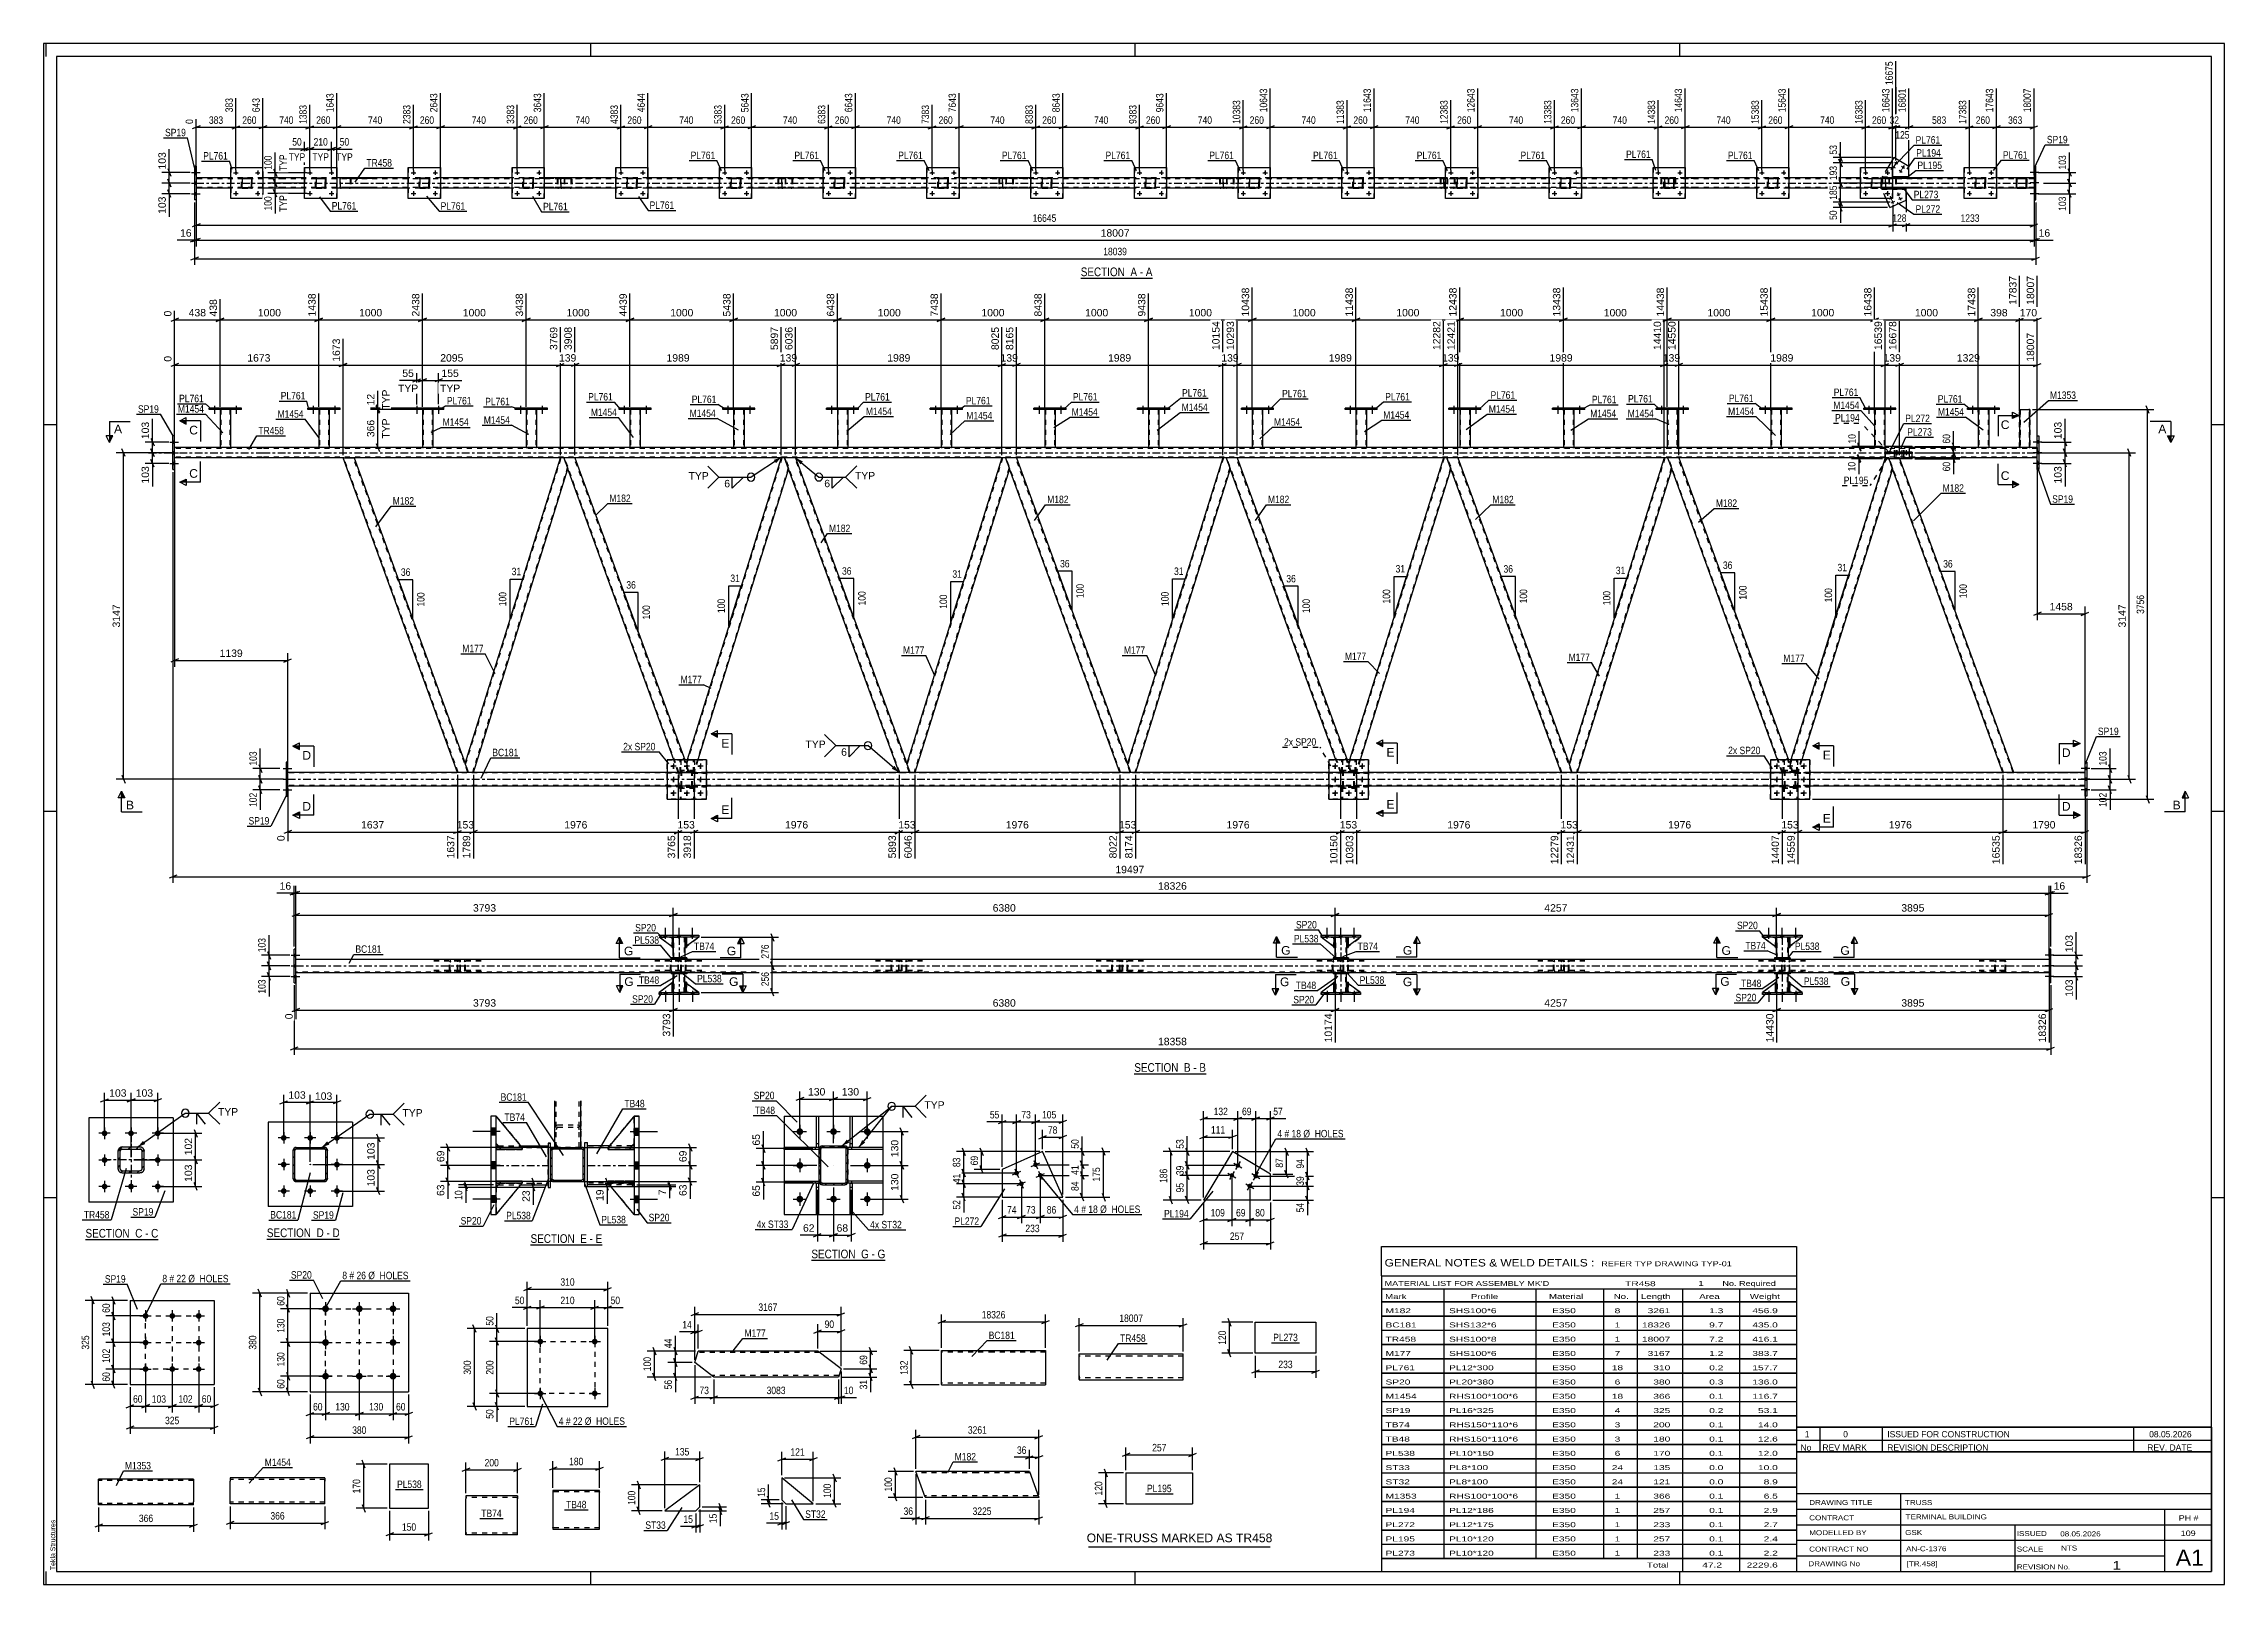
# Model space of a CAD drawing. Header units: millimetres. Extents: x 0 to 841, y 0 to 594.
import ezdxf

# ---------------------------------------------------------------- set-up
doc = ezdxf.new("R2010")
doc.units = ezdxf.units.MM
doc.linetypes.add('DXK_LINE_DOT2', pattern=[3.9198, 1.9599, -1.9599])
doc.linetypes.add('DXK_LINE_DOT3', pattern=[5.9187, 2.979, -0.9799, 0.9799, -0.9799])
doc.styles.add('Arial', font='arial.ttf', dxfattribs={"height": 0.2})
doc.styles.add('Arial Narrow', font='ARIALN.TTF', dxfattribs={"height": 0.2})

# ---------------------------------------------------------------- blocks, each defined once
blk = doc.blocks.new('Unknown-318892383-50 - 2489')
at = {"color": 6, "linetype": 'Continuous'}
blk.add_line((296.09, 124.96), (324.59, 124.96), dxfattribs=at)
at = {"color": 0, "linetype": 'Continuous'}
blk.add_wipeout([(314.2, 125.71), (314.2, 129.21), (296.09, 129.21), (296.09, 125.71)], dxfattribs=at)
blk.add_wipeout([(318.23, 125.71), (318.23, 129.21), (315.25, 129.21), (315.25, 125.71)], dxfattribs=at)
at = {"color": 7, "linetype": 'Continuous', "style": 'Arial Narrow'}
blk.add_text('SECTION ', height=3.34, dxfattribs=at).set_placement((296.09, 125.71))
at = {"color": 0, "linetype": 'Continuous'}
blk.add_wipeout([(320.56, 125.71), (320.56, 129.21), (319.28, 129.21), (319.28, 125.71)], dxfattribs=at)
blk.add_wipeout([(324.59, 125.71), (324.59, 129.21), (321.61, 129.21), (321.61, 125.71)], dxfattribs=at)
at = {"color": 7, "linetype": 'Continuous', "style": 'Arial Narrow'}
for s, p in [('G', (315.25, 125.71)), ('-', (319.28, 125.71)), ('G', (321.61, 125.71))]:
    blk.add_text(s, height=3.34, dxfattribs=at).set_placement(p)
blk = doc.blocks.new('Unknown-318892383-1113')
at = {"color": 5, "linetype": 'Continuous'}
for p, q in [((841, 594), (0, 594)), ((0, 594), (0, 0)), ((1, 589), (1, 594)), ((836, 589), (5, 589)), ((5, 589), (5, 5)), ((211, 589), (211, 594)), ((421, 589), (421, 594)), ((631, 589), (631, 594)), ((836, 5), (836, 589)), ((841, 0), (841, 594)), ((5, 447), (0, 447)), ((841, 447), (836, 447)), ((5, 298), (0, 298)), ((841, 298), (836, 298)), ((5, 149), (0, 149)), ((841, 149), (836, 149)), ((0, 0), (841, 0)), ((1, 0), (1, 5)), ((5, 5), (836, 5)), ((211, 0), (211, 5)), ((421, 0), (421, 5)), ((631, 0), (631, 5))]:
    blk.add_line(p, q, dxfattribs=at)
at = {"color": 174, "linetype": 'Continuous', "style": 'Arial'}
blk.add_text('Tekla Structures', height=1.9102, rotation=90, dxfattribs=at).set_placement((4.5, 5.5))
blk = doc.blocks.new('Unknown-318892383-12 - 5883')
at = {"color": 6, "linetype": 'Continuous'}
blk.add_line((399.96, 503.6), (427.61, 503.6), dxfattribs=at)
at = {"color": 0, "linetype": 'Continuous'}
blk.add_wipeout([(418.07, 504.35), (418.07, 507.85), (399.96, 507.85), (399.96, 504.35)], dxfattribs=at)
blk.add_wipeout([(421.67, 504.35), (421.67, 507.85), (419.12, 507.85), (419.12, 504.35)], dxfattribs=at)
at = {"color": 7, "linetype": 'Continuous', "style": 'Arial Narrow'}
blk.add_text('SECTION ', height=3.34, dxfattribs=at).set_placement((399.96, 504.35))
at = {"color": 0, "linetype": 'Continuous'}
blk.add_wipeout([(424, 504.35), (424, 507.85), (422.72, 507.85), (422.72, 504.35)], dxfattribs=at)
blk.add_wipeout([(427.61, 504.35), (427.61, 507.85), (425.05, 507.85), (425.05, 504.35)], dxfattribs=at)
at = {"color": 7, "linetype": 'Continuous', "style": 'Arial Narrow'}
for s, p in [('A', (419.12, 504.35)), ('-', (422.72, 504.35)), ('A', (425.05, 504.35))]:
    blk.add_text(s, height=3.34, dxfattribs=at).set_placement(p)
blk = doc.blocks.new('Unknown-318892383-17 - 3679')
at = {"color": 6, "linetype": 'Continuous'}
blk.add_line((420.62, 196.85), (448.27, 196.85), dxfattribs=at)
at = {"color": 0, "linetype": 'Continuous'}
blk.add_wipeout([(438.73, 197.6), (438.73, 201.1), (420.62, 201.1), (420.62, 197.6)], dxfattribs=at)
blk.add_wipeout([(442.34, 197.6), (442.34, 201.1), (439.78, 201.1), (439.78, 197.6)], dxfattribs=at)
at = {"color": 7, "linetype": 'Continuous', "style": 'Arial Narrow'}
blk.add_text('SECTION ', height=3.34, dxfattribs=at).set_placement((420.62, 197.6))
at = {"color": 0, "linetype": 'Continuous'}
blk.add_wipeout([(444.66, 197.6), (444.66, 201.1), (443.39, 201.1), (443.39, 197.6)], dxfattribs=at)
blk.add_wipeout([(448.27, 197.6), (448.27, 201.1), (445.71, 201.1), (445.71, 197.6)], dxfattribs=at)
at = {"color": 7, "linetype": 'Continuous', "style": 'Arial Narrow'}
for s, p in [('B', (439.78, 197.6)), ('-', (443.39, 197.6)), ('B', (445.71, 197.6))]:
    blk.add_text(s, height=3.34, dxfattribs=at).set_placement(p)
blk = doc.blocks.new('Unknown-318892383-46 - 3407')
at = {"color": 6, "linetype": 'Continuous'}
blk.add_line((16.16, 132.94), (44.23, 132.94), dxfattribs=at)
at = {"color": 0, "linetype": 'Continuous'}
blk.add_wipeout([(34.27, 133.69), (34.27, 137.19), (16.16, 137.19), (16.16, 133.69)], dxfattribs=at)
blk.add_wipeout([(38.08, 133.69), (38.08, 137.19), (35.32, 137.19), (35.32, 133.69)], dxfattribs=at)
at = {"color": 7, "linetype": 'Continuous', "style": 'Arial Narrow'}
blk.add_text('SECTION ', height=3.34, dxfattribs=at).set_placement((16.16, 133.69))
at = {"color": 0, "linetype": 'Continuous'}
blk.add_wipeout([(40.41, 133.69), (40.41, 137.19), (39.13, 137.19), (39.13, 133.69)], dxfattribs=at)
blk.add_wipeout([(44.23, 133.69), (44.23, 137.19), (41.46, 137.19), (41.46, 133.69)], dxfattribs=at)
at = {"color": 7, "linetype": 'Continuous', "style": 'Arial Narrow'}
for s, p in [('C', (35.32, 133.69)), ('-', (39.13, 133.69)), ('C', (41.46, 133.69))]:
    blk.add_text(s, height=3.34, dxfattribs=at).set_placement(p)
blk = doc.blocks.new('Unknown-318892383-47 - 3168')
at = {"color": 6, "linetype": 'Continuous'}
blk.add_line((86.1, 133.13), (114.17, 133.13), dxfattribs=at)
at = {"color": 0, "linetype": 'Continuous'}
blk.add_wipeout([(104.21, 133.88), (104.21, 137.38), (86.1, 137.38), (86.1, 133.88)], dxfattribs=at)
blk.add_wipeout([(108.02, 133.88), (108.02, 137.38), (105.26, 137.38), (105.26, 133.88)], dxfattribs=at)
at = {"color": 7, "linetype": 'Continuous', "style": 'Arial Narrow'}
blk.add_text('SECTION ', height=3.34, dxfattribs=at).set_placement((86.1, 133.88))
at = {"color": 0, "linetype": 'Continuous'}
blk.add_wipeout([(110.35, 133.88), (110.35, 137.38), (109.07, 137.38), (109.07, 133.88)], dxfattribs=at)
blk.add_wipeout([(114.17, 133.88), (114.17, 137.38), (111.4, 137.38), (111.4, 133.88)], dxfattribs=at)
at = {"color": 7, "linetype": 'Continuous', "style": 'Arial Narrow'}
for s, p in [('D', (105.26, 133.88)), ('-', (109.07, 133.88)), ('D', (111.4, 133.88))]:
    blk.add_text(s, height=3.34, dxfattribs=at).set_placement(p)
blk = doc.blocks.new('Unknown-318892383-48 - 2870')
at = {"color": 6, "linetype": 'Continuous'}
blk.add_line((187.79, 130.89), (215.44, 130.89), dxfattribs=at)
at = {"color": 0, "linetype": 'Continuous'}
blk.add_wipeout([(205.9, 131.64), (205.9, 135.14), (187.79, 135.14), (187.79, 131.64)], dxfattribs=at)
blk.add_wipeout([(209.51, 131.64), (209.51, 135.14), (206.95, 135.14), (206.95, 131.64)], dxfattribs=at)
at = {"color": 7, "linetype": 'Continuous', "style": 'Arial Narrow'}
blk.add_text('SECTION ', height=3.34, dxfattribs=at).set_placement((187.79, 131.64))
at = {"color": 0, "linetype": 'Continuous'}
blk.add_wipeout([(211.83, 131.64), (211.83, 135.14), (210.56, 135.14), (210.56, 131.64)], dxfattribs=at)
blk.add_wipeout([(215.44, 131.64), (215.44, 135.14), (212.88, 135.14), (212.88, 131.64)], dxfattribs=at)
at = {"color": 7, "linetype": 'Continuous', "style": 'Arial Narrow'}
for s, p in [('E', (206.95, 131.64)), ('E', (212.88, 131.64)), ('-', (210.56, 131.64))]:
    blk.add_text(s, height=3.34, dxfattribs=at).set_placement(p)
blk = doc.blocks.new('Part-318892383-2646 - 2489')
at = {"color": 2, "linetype": 'Continuous'}
for p, q in [((285.63, 167.64), (285.63, 168.44)), ((298.01, 168.44), (285.63, 168.44)), ((299.13, 168.44), (298.81, 168.44)), ((299.13, 167.84), (299.13, 168.44)), ((299.13, 167.64), (285.63, 167.64))]:
    blk.add_line(p, q, dxfattribs=at)
at = {"color": 7, "linetype": 'DXK_LINE_DOT2'}
for p, q in [((297.63, 167.64), (297.63, 168.44)), ((298.81, 168.44), (298.01, 168.44)), ((299.13, 167.84), (299.13, 167.64))]:
    blk.add_line(p, q, dxfattribs=at)
blk = doc.blocks.new('Part-318892383-2622 - 2489')
at = {"color": 2, "linetype": 'Continuous'}
for p, q in [((285.63, 180.54), (323.63, 180.54)), ((285.63, 180.54), (285.63, 142.54)), ((323.63, 180.54), (323.63, 142.54)), ((285.63, 142.54), (323.63, 142.54))]:
    blk.add_line(p, q, dxfattribs=at)
blk = doc.blocks.new('Bolt-318892383-2531 - 2489')
at = {"linetype": 'Continuous'}
for points in [[(292.93, 174.54, -1), (290.33, 174.54, -1)], [(305.93, 174.54, -1), (303.33, 174.54, -1)], [(318.93, 174.54, -1), (316.33, 174.54, -1)], [(292.93, 161.54, -1), (290.33, 161.54, -1)], [(318.93, 161.54, -1), (316.33, 161.54, -1)], [(292.93, 148.54, -1), (290.33, 148.54, -1)], [(305.93, 148.54, -1), (303.33, 148.54, -1)], [(318.93, 148.54, -1), (316.33, 148.54, -1)]]:
    blk.add_hatch(color=1, dxfattribs=at).paths.add_polyline_path(points)
at = {"color": 1, "linetype": 'Continuous'}
for p, q in [((291.63, 177.14), (291.63, 171.94)), ((304.63, 177.14), (304.63, 171.94)), ((317.63, 177.14), (317.63, 171.94)), ((289.03, 174.54), (294.23, 174.54)), ((302.03, 174.54), (307.23, 174.54)), ((315.03, 174.54), (320.23, 174.54)), ((289.03, 161.54), (294.23, 161.54)), ((291.63, 164.14), (291.63, 158.94)), ((315.03, 161.54), (320.23, 161.54)), ((317.63, 164.14), (317.63, 158.94)), ((289.03, 148.54), (294.23, 148.54)), ((291.63, 151.14), (291.63, 145.94)), ((302.03, 148.54), (307.23, 148.54)), ((304.63, 151.14), (304.63, 145.94)), ((315.03, 148.54), (320.23, 148.54)), ((317.63, 151.14), (317.63, 145.94))]:
    blk.add_line(p, q, dxfattribs=at)
blk = doc.blocks.new('Part-318892383-2636 - 2489')
at = {"color": 2, "linetype": 'Continuous'}
for p, q in [((310.13, 168.44), (310.13, 167.83)), ((311.01, 168.44), (310.13, 168.44)), ((323.63, 168.44), (311.81, 168.44)), ((323.63, 168.44), (323.63, 167.64)), ((323.63, 167.64), (310.13, 167.64))]:
    blk.add_line(p, q, dxfattribs=at)
at = {"color": 7, "linetype": 'DXK_LINE_DOT2'}
for p, q in [((311.81, 168.44), (311.01, 168.44)), ((311.63, 167.64), (311.63, 168.44)), ((310.13, 167.83), (310.13, 167.64))]:
    blk.add_line(p, q, dxfattribs=at)
blk = doc.blocks.new('Part-318892383-2641 - 2489')
at = {"color": 2, "linetype": 'Continuous'}
for p, q in [((323.63, 155.44), (310.13, 155.44)), ((310.13, 154.64), (310.13, 155.24)), ((323.63, 154.64), (310.13, 154.64)), ((323.63, 155.44), (323.63, 154.64))]:
    blk.add_line(p, q, dxfattribs=at)
at = {"color": 7, "linetype": 'DXK_LINE_DOT2'}
for p, q in [((310.13, 155.24), (310.13, 155.44)), ((311.63, 154.64), (311.63, 155.44))]:
    blk.add_line(p, q, dxfattribs=at)
blk = doc.blocks.new('Part-318892383-2651 - 2489')
at = {"color": 2, "linetype": 'Continuous'}
for p, q in [((285.63, 155.44), (299.13, 155.44)), ((285.63, 155.44), (285.63, 154.64)), ((299.13, 154.64), (285.63, 154.64)), ((299.13, 154.64), (299.13, 155.24))]:
    blk.add_line(p, q, dxfattribs=at)
at = {"color": 7, "linetype": 'DXK_LINE_DOT2'}
for p, q in [((297.63, 154.64), (297.63, 155.44)), ((299.13, 155.44), (299.13, 155.24))]:
    blk.add_line(p, q, dxfattribs=at)
blk = doc.blocks.new('Part-318892383-2656 - 2489')
at = {"color": 2, "linetype": 'Continuous'}
for p, q in [((311.01, 168.43), (311.01, 180.54)), ((311.01, 180.54), (311.81, 180.54)), ((311.81, 180.54), (311.81, 168.43)), ((311.81, 168.43), (311.01, 168.43))]:
    blk.add_line(p, q, dxfattribs=at)
at = {"color": 7, "linetype": 'DXK_LINE_DOT2'}
blk.add_line((311.01, 169.93), (311.81, 169.93), dxfattribs=at)
blk = doc.blocks.new('Part-318892383-2661 - 2489')
at = {"color": 2, "linetype": 'Continuous'}
for p, q in [((298.01, 168.43), (298.01, 180.54)), ((298.01, 180.54), (298.81, 180.54)), ((298.81, 180.54), (298.81, 168.43)), ((298.81, 168.43), (298.01, 168.43))]:
    blk.add_line(p, q, dxfattribs=at)
at = {"color": 7, "linetype": 'DXK_LINE_DOT2'}
blk.add_line((298.01, 169.93), (298.81, 169.93), dxfattribs=at)
blk = doc.blocks.new('Part-318892383-2666 - 2489')
at = {"color": 2, "linetype": 'Continuous'}
for p, q in [((311.01, 142.54), (311.01, 154.63)), ((311.01, 154.63), (311.81, 154.63)), ((311.81, 154.63), (311.81, 142.54)), ((311.81, 142.54), (311.01, 142.54))]:
    blk.add_line(p, q, dxfattribs=at)
at = {"color": 7, "linetype": 'DXK_LINE_DOT2'}
blk.add_line((311.01, 153.13), (311.81, 153.13), dxfattribs=at)
blk = doc.blocks.new('Part-318892383-2671 - 2489')
at = {"color": 2, "linetype": 'Continuous'}
for p, q in [((298.01, 142.54), (298.01, 154.63)), ((298.01, 154.63), (298.81, 154.63)), ((298.81, 154.63), (298.81, 142.54)), ((298.81, 142.54), (298.01, 142.54))]:
    blk.add_line(p, q, dxfattribs=at)
at = {"color": 7, "linetype": 'DXK_LINE_DOT2'}
blk.add_line((298.01, 153.13), (298.81, 153.13), dxfattribs=at)
blk = doc.blocks.new('Part-318892383-2676 - 2489')
at = {"linetype": 'Continuous'}
h = blk.add_hatch(dxfattribs=at)
h.set_pattern_fill('', scale=0.7, style=0, pattern_type=0)
h.set_pattern_definition([(45, (309.7764, 168.6847), (-1.57154, 1.57154), [])])
h.paths.add_polyline_path([(310.04, 168.3), (309.78, 168.68), (309.39, 168.94), (308.93, 169.04), (300.33, 169.04), (299.87, 168.94), (299.48, 168.68), (299.22, 168.3), (299.13, 167.84), (299.13, 155.24), (299.22, 154.78), (299.48, 154.39), (299.87, 154.13), (300.33, 154.04), (308.93, 154.04), (309.39, 154.13), (309.78, 154.39), (310.04, 154.78), (310.13, 155.24), (310.13, 167.84)])
h.paths.add_polyline_path([(309.53, 155.24), (309.48, 155.01), (309.35, 154.81), (309.16, 154.68), (308.93, 154.64), (300.33, 154.64), (300.1, 154.68), (299.9, 154.81), (299.77, 155.01), (299.73, 155.24), (299.73, 167.84), (299.77, 168.07), (299.9, 168.26), (300.1, 168.39), (300.33, 168.44), (308.93, 168.44), (309.16, 168.39), (309.35, 168.26), (309.48, 168.07), (309.53, 167.84)])
at = {"color": 7, "linetype": 'DXK_LINE_DOT2'}
for p, q in [((299.13, 167.84), (299.22, 168.3)), ((299.9, 168.26), (299.77, 168.07)), ((299.87, 168.94), (300.33, 169.04)), ((300.1, 168.39), (299.9, 168.26)), ((300.33, 168.44), (300.1, 168.39)), ((300.33, 169.04), (308.93, 169.04)), ((308.93, 168.44), (300.33, 168.44)), ((308.93, 169.04), (309.39, 168.94)), ((309.16, 168.39), (308.93, 168.44)), ((309.35, 168.26), (309.16, 168.39)), ((309.48, 168.07), (309.35, 168.26)), ((310.04, 168.3), (310.13, 167.84)), ((299.13, 167.84), (299.13, 155.24)), ((299.77, 168.07), (299.73, 167.84)), ((299.73, 155.24), (299.73, 167.84)), ((309.53, 167.84), (309.48, 168.07)), ((309.53, 155.24), (309.53, 167.84)), ((310.13, 167.84), (310.13, 155.24)), ((299.22, 154.78), (299.13, 155.24)), ((299.73, 155.24), (299.77, 155.01)), ((299.77, 155.01), (299.9, 154.81)), ((300.33, 154.04), (299.87, 154.13)), ((299.9, 154.81), (300.1, 154.68)), ((300.1, 154.68), (300.33, 154.64)), ((300.33, 154.64), (308.93, 154.64)), ((300.33, 154.04), (308.93, 154.04)), ((308.93, 154.64), (309.16, 154.68)), ((309.39, 154.13), (308.93, 154.04)), ((309.16, 154.68), (309.35, 154.81)), ((309.35, 154.81), (309.48, 155.01)), ((309.48, 155.01), (309.53, 155.24)), ((310.13, 155.24), (310.04, 154.78))]:
    blk.add_line(p, q, dxfattribs=at)
at = {"color": 2, "linetype": 'Continuous'}
for p, q in [((299.22, 168.3), (299.13, 167.84)), ((299.77, 168.07), (299.9, 168.26)), ((300.33, 169.04), (299.87, 168.94)), ((299.9, 168.26), (300.1, 168.39)), ((300.1, 168.39), (300.33, 168.44)), ((300.33, 169.04), (308.93, 169.04)), ((300.33, 168.44), (308.93, 168.44)), ((309.39, 168.94), (308.93, 169.04)), ((308.93, 168.44), (309.16, 168.39)), ((309.16, 168.39), (309.35, 168.26)), ((309.35, 168.26), (309.48, 168.07)), ((310.13, 167.84), (310.04, 168.3)), ((299.13, 155.24), (299.13, 167.84)), ((299.73, 167.84), (299.77, 168.07)), ((299.73, 155.24), (299.73, 167.84)), ((309.48, 168.07), (309.53, 167.84)), ((309.53, 155.24), (309.53, 167.84)), ((310.13, 155.24), (310.13, 167.84)), ((299.13, 155.24), (299.22, 154.78)), ((299.77, 155.01), (299.73, 155.24)), ((299.9, 154.81), (299.77, 155.01)), ((299.87, 154.13), (300.33, 154.04)), ((300.1, 154.68), (299.9, 154.81)), ((300.33, 154.64), (300.1, 154.68)), ((300.33, 154.64), (308.93, 154.64)), ((300.33, 154.04), (308.93, 154.04)), ((309.16, 154.68), (308.93, 154.64)), ((308.93, 154.04), (309.39, 154.13)), ((309.35, 154.81), (309.16, 154.68)), ((309.48, 155.01), (309.35, 154.81)), ((309.53, 155.24), (309.48, 155.01)), ((310.04, 154.78), (310.13, 155.24))]:
    blk.add_line(p, q, dxfattribs=at)
at = {"color": 7, "linetype": 'DXK_LINE_DOT3'}
blk.add_line((304.63, 161.54), (304.63, 161.54), dxfattribs=at)
at = {"color": 7, "linetype": 'DXK_LINE_DOT2'}
for centre, start, end in [((300.33, 167.84), 112.50001, 157.50001), ((308.93, 167.84), 22.50001, 67.50001), ((300.33, 155.24), 202.50001, 247.50001), ((308.93, 155.24), 292.50001, 337.50001)]:
    blk.add_arc(centre, 1.2, start, end, dxfattribs=at)
at = {"color": 2, "linetype": 'Continuous'}
for centre, start, end in [((300.33, 167.84), 112.50001, 157.50001), ((308.93, 167.84), 22.50001, 67.50001), ((300.33, 155.24), 202.50001, 247.50001), ((308.93, 155.24), 292.50001, 337.50001)]:
    blk.add_arc(centre, 1.2, start, end, dxfattribs=at)
blk = doc.blocks.new('Part-318892383-1533 - 1517')
at = {"color": 2, "linetype": 'Continuous'}
for p, q in [((71.91, 41.05), (71.91, 39.85)), ((108.51, 41.05), (71.91, 41.05)), ((71.91, 31.14), (71.91, 39.85)), ((108.51, 40.96), (108.51, 41.05)), ((108.51, 40.96), (108.51, 39.85)), ((108.51, 31.05), (108.51, 39.85)), ((71.91, 31.05), (71.91, 31.14)), ((108.51, 31.05), (71.91, 31.05))]:
    blk.add_line(p, q, dxfattribs=at)
at = {"color": 7, "linetype": 'DXK_LINE_DOT2'}
for p, q in [((108.51, 40.45), (71.91, 40.45)), ((108.51, 39.85), (108.51, 40.7)), ((71.91, 31.65), (71.91, 31.7)), ((108.51, 31.65), (71.91, 31.65)), ((108.51, 31.65), (108.51, 31.7))]:
    blk.add_line(p, q, dxfattribs=at)
blk = doc.blocks.new('Bolt-318892383-4227 - 4224')
at = {"linetype": 'Continuous'}
for points in [[(663.46, 452.92), (664.34, 452.92), (664.34, 453.4), (663.46, 453.4)], [(671.86, 452.92), (672.74, 452.92), (672.74, 453.4), (671.86, 453.4)]]:
    blk.add_hatch(color=1, dxfattribs=at).paths.add_polyline_path(points)
at = {"color": 1, "linetype": 'Continuous'}
for p, q in [((663.9, 454.4), (663.9, 451.28)), ((672.3, 454.4), (672.3, 451.28)), ((663.46, 453.4), (663.46, 452.92)), ((664.34, 453.4), (664.34, 452.92)), ((671.86, 453.4), (671.86, 452.92)), ((672.74, 453.4), (672.74, 452.92))]:
    blk.add_line(p, q, dxfattribs=at)
blk = doc.blocks.new('Bolt-318892383-4226 - 4224')
at = {"linetype": 'Continuous'}
for points in [[(383.47, 452.92), (384.35, 452.92), (384.35, 453.4), (383.47, 453.4)], [(391.87, 452.92), (392.75, 452.92), (392.75, 453.4), (391.87, 453.4)]]:
    blk.add_hatch(color=1, dxfattribs=at).paths.add_polyline_path(points)
at = {"color": 1, "linetype": 'Continuous'}
for p, q in [((383.91, 454.4), (383.91, 451.28)), ((392.31, 454.4), (392.31, 451.28)), ((383.47, 453.4), (383.47, 452.92)), ((384.35, 453.4), (384.35, 452.92)), ((391.87, 453.4), (391.87, 452.92)), ((392.75, 453.4), (392.75, 452.92))]:
    blk.add_line(p, q, dxfattribs=at)
blk = doc.blocks.new('Bolt-318892383-4228 - 4224')
at = {"linetype": 'Continuous'}
for points in [[(583.47, 452.92), (584.35, 452.92), (584.35, 453.4), (583.47, 453.4)], [(591.87, 452.92), (592.75, 452.92), (592.75, 453.4), (591.87, 453.4)]]:
    blk.add_hatch(color=1, dxfattribs=at).paths.add_polyline_path(points)
at = {"color": 1, "linetype": 'Continuous'}
for p, q in [((583.91, 454.4), (583.91, 451.28)), ((592.31, 454.4), (592.31, 451.28)), ((583.47, 453.4), (583.47, 452.92)), ((584.35, 453.4), (584.35, 452.92)), ((591.87, 453.4), (591.87, 452.92)), ((592.75, 453.4), (592.75, 452.92))]:
    blk.add_line(p, q, dxfattribs=at)
blk = doc.blocks.new('Part-318892383-4414 - 4224')
at = {"color": 2, "linetype": 'Continuous'}
for p, q in [((101.91, 452.92), (101.91, 453.4)), ((114.31, 453.4), (101.91, 453.4)), ((114.31, 452.92), (101.91, 452.92)), ((114.31, 452.92), (114.31, 453.4))]:
    blk.add_line(p, q, dxfattribs=at)
blk = doc.blocks.new('Bolt-318892383-4229 - 4224')
at = {"linetype": 'Continuous'}
for points in [[(583.47, 452.92), (584.35, 452.92), (584.35, 453.4), (583.47, 453.4)], [(591.87, 452.92), (592.75, 452.92), (592.75, 453.4), (591.87, 453.4)]]:
    blk.add_hatch(color=1, dxfattribs=at).paths.add_polyline_path(points)
at = {"color": 1, "linetype": 'Continuous'}
for p, q in [((583.91, 454.4), (583.91, 451.28)), ((592.31, 454.4), (592.31, 451.28)), ((583.47, 453.4), (583.47, 452.92)), ((584.35, 453.4), (584.35, 452.92)), ((591.87, 453.4), (591.87, 452.92)), ((592.75, 453.4), (592.75, 452.92))]:
    blk.add_line(p, q, dxfattribs=at)
blk = doc.blocks.new('Bolt-318892383-4230 - 4224')
at = {"linetype": 'Continuous'}
for points in [[(543.46, 452.92), (544.34, 452.92), (544.34, 453.4), (543.46, 453.4)], [(551.86, 452.92), (552.74, 452.92), (552.74, 453.4), (551.86, 453.4)]]:
    blk.add_hatch(color=1, dxfattribs=at).paths.add_polyline_path(points)
at = {"color": 1, "linetype": 'Continuous'}
for p, q in [((543.9, 454.4), (543.9, 451.28)), ((552.3, 454.4), (552.3, 451.28)), ((543.46, 453.4), (543.46, 452.92)), ((544.34, 453.4), (544.34, 452.92)), ((551.86, 453.4), (551.86, 452.92)), ((552.74, 453.4), (552.74, 452.92))]:
    blk.add_line(p, q, dxfattribs=at)
blk = doc.blocks.new('Bolt-318892383-4231 - 4224')
at = {"linetype": 'Continuous'}
for points in [[(543.46, 452.92), (544.34, 452.92), (544.34, 453.4), (543.46, 453.4)], [(551.86, 452.92), (552.74, 452.92), (552.74, 453.4), (551.86, 453.4)]]:
    blk.add_hatch(color=1, dxfattribs=at).paths.add_polyline_path(points)
at = {"color": 1, "linetype": 'Continuous'}
for p, q in [((543.9, 454.4), (543.9, 451.28)), ((552.3, 454.4), (552.3, 451.28)), ((543.46, 453.4), (543.46, 452.92)), ((544.34, 453.4), (544.34, 452.92)), ((551.86, 453.4), (551.86, 452.92)), ((552.74, 453.4), (552.74, 452.92))]:
    blk.add_line(p, q, dxfattribs=at)
blk = doc.blocks.new('Bolt-318892383-4296 - 4224')
at = {"linetype": 'Continuous'}
for points in [[(223.47, 452.92), (224.35, 452.92), (224.35, 453.4), (223.47, 453.4)], [(231.87, 452.92), (232.75, 452.92), (232.75, 453.4), (231.87, 453.4)]]:
    blk.add_hatch(color=1, dxfattribs=at).paths.add_polyline_path(points)
at = {"color": 1, "linetype": 'Continuous'}
for p, q in [((223.91, 454.4), (223.91, 451.28)), ((232.31, 454.4), (232.31, 451.28)), ((223.47, 453.4), (223.47, 452.92)), ((224.35, 453.4), (224.35, 452.92)), ((231.87, 453.4), (231.87, 452.92)), ((232.75, 453.4), (232.75, 452.92))]:
    blk.add_line(p, q, dxfattribs=at)
blk = doc.blocks.new('Bolt-318892383-4232 - 4224')
at = {"linetype": 'Continuous'}
for points in [[(503.47, 452.92), (504.35, 452.92), (504.35, 453.4), (503.47, 453.4)], [(511.87, 452.92), (512.75, 452.92), (512.75, 453.4), (511.87, 453.4)]]:
    blk.add_hatch(color=1, dxfattribs=at).paths.add_polyline_path(points)
at = {"color": 1, "linetype": 'Continuous'}
for p, q in [((503.91, 454.4), (503.91, 451.28)), ((512.31, 454.4), (512.31, 451.28)), ((503.47, 453.4), (503.47, 452.92)), ((504.35, 453.4), (504.35, 452.92)), ((511.87, 453.4), (511.87, 452.92)), ((512.75, 453.4), (512.75, 452.92))]:
    blk.add_line(p, q, dxfattribs=at)
blk = doc.blocks.new('Bolt-318892383-4297 - 4224')
at = {"linetype": 'Continuous'}
for points in [[(503.47, 452.92), (504.35, 452.92), (504.35, 453.4), (503.47, 453.4)], [(511.87, 452.92), (512.75, 452.92), (512.75, 453.4), (511.87, 453.4)]]:
    blk.add_hatch(color=1, dxfattribs=at).paths.add_polyline_path(points)
at = {"color": 1, "linetype": 'Continuous'}
for p, q in [((503.91, 454.4), (503.91, 451.28)), ((512.31, 454.4), (512.31, 451.28)), ((503.47, 453.4), (503.47, 452.92)), ((504.35, 453.4), (504.35, 452.92)), ((511.87, 453.4), (511.87, 452.92)), ((512.75, 453.4), (512.75, 452.92))]:
    blk.add_line(p, q, dxfattribs=at)
blk = doc.blocks.new('Bolt-318892383-4302 - 4224')
at = {"linetype": 'Continuous'}
for points in [[(663.46, 452.92), (664.34, 452.92), (664.34, 453.4), (663.46, 453.4)], [(671.86, 452.92), (672.74, 452.92), (672.74, 453.4), (671.86, 453.4)]]:
    blk.add_hatch(color=1, dxfattribs=at).paths.add_polyline_path(points)
at = {"color": 1, "linetype": 'Continuous'}
for p, q in [((663.9, 454.4), (663.9, 451.28)), ((672.3, 454.4), (672.3, 451.28)), ((663.46, 453.4), (663.46, 452.92)), ((664.34, 453.4), (664.34, 452.92)), ((671.86, 453.4), (671.86, 452.92)), ((672.74, 453.4), (672.74, 452.92))]:
    blk.add_line(p, q, dxfattribs=at)
blk = doc.blocks.new('Part-318892383-4645 - 4224')
at = {"color": 2, "linetype": 'Continuous'}
for p, q in [((245.43, 317.88), (245.43, 317.88)), ((245.75, 317.88), (245.43, 317.88)), ((245.75, 317.88), (245.75, 317.88))]:
    blk.add_line(p, q, dxfattribs=at)
at = {"color": 7, "linetype": 'DXK_LINE_DOT2'}
for p, q in [((245.43, 313.04), (245.43, 317.88)), ((245.43, 313.64), (245.75, 313.64)), ((245.75, 313.04), (245.43, 313.04)), ((245.75, 313.04), (245.75, 317.88))]:
    blk.add_line(p, q, dxfattribs=at)
blk = doc.blocks.new('Bolt-318892383-4307 - 4224')
at = {"linetype": 'Continuous'}
for points in [[(183.47, 452.92), (184.35, 452.92), (184.35, 453.4), (183.47, 453.4)], [(191.87, 452.92), (192.75, 452.92), (192.75, 453.4), (191.87, 453.4)]]:
    blk.add_hatch(color=1, dxfattribs=at).paths.add_polyline_path(points)
at = {"color": 1, "linetype": 'Continuous'}
for p, q in [((183.91, 454.4), (183.91, 451.28)), ((192.31, 454.4), (192.31, 451.28)), ((183.47, 453.4), (183.47, 452.92)), ((184.35, 453.4), (184.35, 452.92)), ((191.87, 453.4), (191.87, 452.92)), ((192.75, 453.4), (192.75, 452.92))]:
    blk.add_line(p, q, dxfattribs=at)
blk = doc.blocks.new('Bolt-318892383-4372 - 4224')
at = {"linetype": 'Continuous'}
for points in [[(303.46, 452.92), (304.34, 452.92), (304.34, 453.4), (303.46, 453.4)], [(311.86, 452.92), (312.74, 452.92), (312.74, 453.4), (311.86, 453.4)]]:
    blk.add_hatch(color=1, dxfattribs=at).paths.add_polyline_path(points)
at = {"color": 1, "linetype": 'Continuous'}
for p, q in [((303.9, 454.4), (303.9, 451.28)), ((312.3, 454.4), (312.3, 451.28)), ((303.46, 453.4), (303.46, 452.92)), ((304.34, 453.4), (304.34, 452.92)), ((311.86, 453.4), (311.86, 452.92)), ((312.74, 453.4), (312.74, 452.92))]:
    blk.add_line(p, q, dxfattribs=at)
blk = doc.blocks.new('Part-318892383-4642 - 4224')
at = {"color": 7, "linetype": 'DXK_LINE_DOT2'}
for p, q in [((245.88, 313.04), (240.48, 313.04)), ((240.48, 312.72), (240.48, 313.04)), ((245.88, 312.72), (240.48, 312.72)), ((245.28, 312.72), (245.28, 313.04)), ((245.88, 313.04), (245.88, 312.72))]:
    blk.add_line(p, q, dxfattribs=at)
blk = doc.blocks.new('Part-318892383-4312 - 4224')
at = {"color": 2, "linetype": 'Continuous'}
for p, q in [((381.91, 452.92), (381.91, 453.4)), ((394.31, 453.4), (381.91, 453.4)), ((394.31, 452.92), (381.91, 452.92)), ((394.31, 452.92), (394.31, 453.4))]:
    blk.add_line(p, q, dxfattribs=at)
blk = doc.blocks.new('Part-318892383-4434 - 4224')
at = {"color": 2, "linetype": 'Continuous'}
for p, q in [((541.9, 452.92), (541.9, 453.4)), ((554.3, 453.4), (541.9, 453.4)), ((554.3, 452.92), (541.9, 452.92)), ((554.3, 452.92), (554.3, 453.4))]:
    blk.add_line(p, q, dxfattribs=at)
blk = doc.blocks.new('Bolt-318892383-4370 - 4224')
at = {"linetype": 'Continuous'}
for points in [[(343.47, 452.92), (344.35, 452.92), (344.35, 453.4), (343.47, 453.4)], [(351.87, 452.92), (352.75, 452.92), (352.75, 453.4), (351.87, 453.4)]]:
    blk.add_hatch(color=1, dxfattribs=at).paths.add_polyline_path(points)
at = {"color": 1, "linetype": 'Continuous'}
for p, q in [((343.91, 454.4), (343.91, 451.28)), ((352.31, 454.4), (352.31, 451.28)), ((343.47, 453.4), (343.47, 452.92)), ((344.35, 453.4), (344.35, 452.92)), ((351.87, 453.4), (351.87, 452.92)), ((352.75, 453.4), (352.75, 452.92))]:
    blk.add_line(p, q, dxfattribs=at)
blk = doc.blocks.new('Bolt-318892383-4249 - 4224')
at = {"linetype": 'Continuous'}
for points in [[(65.41, 452.92), (66.29, 452.92), (66.29, 453.4), (65.41, 453.4)], [(73.81, 452.92), (74.69, 452.92), (74.69, 453.4), (73.81, 453.4)]]:
    blk.add_hatch(color=1, dxfattribs=at).paths.add_polyline_path(points)
at = {"color": 1, "linetype": 'Continuous'}
for p, q in [((65.85, 454.4), (65.85, 451.28)), ((74.25, 454.4), (74.25, 451.28)), ((65.41, 453.4), (65.41, 452.92)), ((66.29, 453.4), (66.29, 452.92)), ((73.81, 453.4), (73.81, 452.92)), ((74.69, 453.4), (74.69, 452.92))]:
    blk.add_line(p, q, dxfattribs=at)
blk = doc.blocks.new('Bolt-318892383-4250 - 4224')
at = {"linetype": 'Continuous'}
for points in [[(623.47, 452.92), (624.35, 452.92), (624.35, 453.4), (623.47, 453.4)], [(631.87, 452.92), (632.75, 452.92), (632.75, 453.4), (631.87, 453.4)]]:
    blk.add_hatch(color=1, dxfattribs=at).paths.add_polyline_path(points)
at = {"color": 1, "linetype": 'Continuous'}
for p, q in [((623.91, 454.4), (623.91, 451.28)), ((632.31, 454.4), (632.31, 451.28)), ((623.47, 453.4), (623.47, 452.92)), ((624.35, 453.4), (624.35, 452.92)), ((631.87, 453.4), (631.87, 452.92)), ((632.75, 453.4), (632.75, 452.92))]:
    blk.add_line(p, q, dxfattribs=at)
blk = doc.blocks.new('Bolt-318892383-4251 - 4224')
at = {"linetype": 'Continuous'}
for points in [[(623.47, 452.92), (624.35, 452.92), (624.35, 453.4), (623.47, 453.4)], [(631.87, 452.92), (632.75, 452.92), (632.75, 453.4), (631.87, 453.4)]]:
    blk.add_hatch(color=1, dxfattribs=at).paths.add_polyline_path(points)
at = {"color": 1, "linetype": 'Continuous'}
for p, q in [((623.91, 454.4), (623.91, 451.28)), ((632.31, 454.4), (632.31, 451.28)), ((623.47, 453.4), (623.47, 452.92)), ((624.35, 453.4), (624.35, 452.92)), ((631.87, 453.4), (631.87, 452.92)), ((632.75, 453.4), (632.75, 452.92))]:
    blk.add_line(p, q, dxfattribs=at)
blk = doc.blocks.new('Part-318892383-4322 - 4224')
at = {"color": 2, "linetype": 'Continuous'}
for p, q in [((746.11, 452.92), (746.1, 438.28)), ((750.11, 452.92), (750.1, 438.28)), ((746.14, 438.28), (746.1, 438.28)), ((746.24, 438.28), (746.14, 438.28)), ((746.4, 438.28), (746.24, 438.28)), ((749.81, 438.28), (746.4, 438.28)), ((749.96, 438.28), (749.81, 438.28)), ((750.07, 438.28), (749.96, 438.28)), ((750.1, 438.28), (750.07, 438.28))]:
    blk.add_line(p, q, dxfattribs=at)
at = {"color": 7, "linetype": 'DXK_LINE_DOT2'}
for p, q in [((746.11, 452.92), (746.11, 452.92)), ((746.11, 452.92), (746.11, 452.92)), ((746.11, 452.92), (746.11, 452.92)), ((746.14, 452.92), (746.11, 452.92)), ((746.11, 452.92), (746.14, 452.92)), ((746.25, 452.92), (746.14, 452.92)), ((746.14, 452.92), (746.25, 452.92)), ((746.4, 452.92), (746.25, 452.92)), ((746.25, 452.92), (746.4, 452.92)), ((746.35, 452.92), (746.34, 438.28)), ((746.35, 452.92), (746.35, 452.92)), ((746.36, 452.92), (746.35, 452.92)), ((746.35, 452.92), (746.36, 452.92)), ((746.42, 452.92), (746.36, 452.92)), ((746.36, 452.92), (746.42, 452.92)), ((749.81, 452.92), (746.4, 452.92)), ((749.81, 452.92), (746.4, 452.92)), ((749.72, 452.92), (746.42, 452.92)), ((746.42, 452.92), (746.49, 452.92)), ((749.8, 452.92), (746.49, 452.92)), ((749.8, 452.92), (749.72, 452.92)), ((749.85, 452.92), (749.8, 452.92)), ((749.8, 452.92), (749.85, 452.92)), ((749.81, 452.92), (749.97, 452.92)), ((749.97, 452.92), (749.81, 452.92)), ((749.87, 452.92), (749.85, 452.92)), ((749.85, 452.92), (749.87, 452.92)), ((749.87, 452.92), (749.86, 438.28)), ((749.87, 452.92), (749.87, 452.92)), ((749.97, 452.92), (750.07, 452.92)), ((750.07, 452.92), (749.97, 452.92)), ((750.07, 452.92), (750.11, 452.92)), ((750.11, 452.92), (750.07, 452.92)), ((750.11, 452.92), (750.11, 452.92)), ((750.11, 452.92), (750.11, 452.92)), ((750.11, 452.92), (750.11, 452.92)), ((746.1, 438.28), (746.14, 438.28)), ((746.14, 438.28), (746.24, 438.28)), ((746.24, 438.28), (746.4, 438.28)), ((746.36, 438.28), (746.34, 438.28)), ((746.34, 438.28), (746.36, 438.28)), ((746.41, 438.28), (746.36, 438.28)), ((746.36, 438.28), (746.4, 438.28)), ((749.81, 438.28), (746.4, 438.28)), ((746.4, 438.28), (746.41, 438.28)), ((749.71, 438.28), (746.41, 438.28)), ((746.41, 438.28), (746.49, 438.28)), ((749.79, 438.28), (746.49, 438.28)), ((749.79, 438.28), (749.71, 438.28)), ((749.84, 438.28), (749.79, 438.28)), ((749.79, 438.28), (749.84, 438.28)), ((749.81, 438.28), (749.96, 438.28)), ((749.86, 438.28), (749.84, 438.28)), ((749.84, 438.28), (749.86, 438.28)), ((749.96, 438.28), (750.07, 438.28)), ((750.07, 438.28), (750.1, 438.28))]:
    blk.add_line(p, q, dxfattribs=at)
blk = doc.blocks.new('Part-318892383-4262 - 4224')
at = {"color": 2, "linetype": 'Continuous'}
for p, q in [((375.15, 434.28), (370.9, 434.28)), ((415.02, 313.06), (372.44, 430.03)), ((375.15, 434.28), (418.01, 316.53))]:
    blk.add_line(p, q, dxfattribs=at)
at = {"color": 7, "linetype": 'DXK_LINE_DOT2'}
for p, q in [((370.9, 434.28), (372.44, 430.03)), ((415.27, 313.06), (371.15, 434.28)), ((371.15, 434.28), (371.17, 434.28)), ((419.02, 313.06), (374.9, 434.28)), ((419.27, 313.06), (415.02, 313.06)), ((419.27, 313.06), (418.01, 316.53))]:
    blk.add_line(p, q, dxfattribs=at)
blk = doc.blocks.new('Bolt-318892383-4376 - 4224')
at = {"linetype": 'Continuous'}
for points in [[(743.47, 452.92), (744.35, 452.92), (744.35, 453.4), (743.47, 453.4)], [(751.87, 452.92), (752.75, 452.92), (752.75, 453.4), (751.87, 453.4)]]:
    blk.add_hatch(color=1, dxfattribs=at).paths.add_polyline_path(points)
at = {"color": 1, "linetype": 'Continuous'}
for p, q in [((743.91, 454.4), (743.91, 451.28)), ((752.31, 454.4), (752.31, 451.28)), ((743.47, 453.4), (743.47, 452.92)), ((744.35, 453.4), (744.35, 452.92)), ((751.87, 453.4), (751.87, 452.92)), ((752.75, 453.4), (752.75, 452.92))]:
    blk.add_line(p, q, dxfattribs=at)
blk = doc.blocks.new('Part-318892383-4327 - 4224')
at = {"color": 2, "linetype": 'Continuous'}
for p, q in [((701.9, 452.92), (701.9, 453.4)), ((714.3, 453.4), (701.9, 453.4)), ((714.3, 452.92), (701.9, 452.92)), ((714.3, 452.92), (714.3, 453.4))]:
    blk.add_line(p, q, dxfattribs=at)
blk = doc.blocks.new('Part-318892383-4267 - 4224')
at = {"color": 2, "linetype": 'Continuous'}
for p, q in [((369.58, 434.28), (332.88, 316.53)), ((372.44, 430.03), (335.98, 313.06)), ((370.9, 434.28), (369.58, 434.28)), ((370.9, 434.28), (372.44, 430.03)), ((334.14, 313.06), (332.88, 316.53))]:
    blk.add_line(p, q, dxfattribs=at)
at = {"color": 7, "linetype": 'DXK_LINE_DOT2'}
for p, q in [((369.83, 434.28), (333.01, 316.16)), ((372.31, 430.4), (335.73, 313.06)), ((335.98, 313.06), (334.14, 313.06))]:
    blk.add_line(p, q, dxfattribs=at)
blk = doc.blocks.new('Part-318892383-4332 - 4224')
at = {"color": 2, "linetype": 'Continuous'}
for p, q in [((706.1, 452.92), (706.1, 438.28)), ((710.1, 452.92), (710.1, 438.28)), ((706.13, 438.28), (706.1, 438.28)), ((706.24, 438.28), (706.13, 438.28)), ((706.39, 438.28), (706.24, 438.28)), ((709.8, 438.28), (706.39, 438.28)), ((709.96, 438.28), (709.8, 438.28)), ((710.06, 438.28), (709.96, 438.28)), ((710.1, 438.28), (710.06, 438.28))]:
    blk.add_line(p, q, dxfattribs=at)
at = {"color": 7, "linetype": 'DXK_LINE_DOT2'}
for p, q in [((706.1, 452.92), (706.1, 452.92)), ((706.1, 452.92), (706.1, 452.92)), ((706.1, 452.92), (706.1, 452.92)), ((706.14, 452.92), (706.1, 452.92)), ((706.1, 452.92), (706.14, 452.92)), ((706.24, 452.92), (706.14, 452.92)), ((706.14, 452.92), (706.24, 452.92)), ((706.4, 452.92), (706.24, 452.92)), ((706.24, 452.92), (706.4, 452.92)), ((706.34, 452.92), (706.34, 452.92)), ((706.34, 452.92), (706.34, 438.28)), ((706.36, 452.92), (706.34, 452.92)), ((706.34, 452.92), (706.36, 452.92)), ((706.41, 452.92), (706.36, 452.92)), ((706.36, 452.92), (706.41, 452.92)), ((709.81, 452.92), (706.4, 452.92)), ((709.81, 452.92), (706.4, 452.92)), ((709.71, 452.92), (706.41, 452.92)), ((706.41, 452.92), (706.49, 452.92)), ((709.79, 452.92), (706.49, 452.92)), ((709.79, 452.92), (709.71, 452.92)), ((709.84, 452.92), (709.79, 452.92)), ((709.79, 452.92), (709.84, 452.92)), ((709.81, 452.92), (709.96, 452.92)), ((709.96, 452.92), (709.81, 452.92)), ((709.86, 452.92), (709.84, 452.92)), ((709.84, 452.92), (709.86, 452.92)), ((709.86, 452.92), (709.86, 452.92)), ((709.86, 452.92), (709.86, 438.28)), ((709.96, 452.92), (710.06, 452.92)), ((710.06, 452.92), (709.96, 452.92)), ((710.06, 452.92), (710.1, 452.92)), ((710.1, 452.92), (710.06, 452.92)), ((710.1, 452.92), (710.1, 452.92)), ((710.1, 452.92), (710.1, 452.92)), ((710.1, 452.92), (710.1, 452.92)), ((706.1, 438.28), (706.13, 438.28)), ((706.13, 438.28), (706.24, 438.28)), ((706.24, 438.28), (706.39, 438.28)), ((706.36, 438.28), (706.34, 438.28)), ((706.34, 438.28), (706.36, 438.28)), ((706.41, 438.28), (706.36, 438.28)), ((706.36, 438.28), (706.39, 438.28)), ((709.8, 438.28), (706.39, 438.28)), ((706.39, 438.28), (706.41, 438.28)), ((709.71, 438.28), (706.41, 438.28)), ((706.41, 438.28), (706.48, 438.28)), ((709.84, 438.28), (706.48, 438.28)), ((709.79, 438.28), (709.71, 438.28)), ((709.84, 438.28), (709.79, 438.28)), ((709.8, 438.28), (709.96, 438.28)), ((709.86, 438.28), (709.84, 438.28)), ((709.84, 438.28), (709.86, 438.28)), ((709.96, 438.28), (710.06, 438.28)), ((710.06, 438.28), (710.1, 438.28))]:
    blk.add_line(p, q, dxfattribs=at)
blk = doc.blocks.new('Part-318892383-4272 - 4224')
at = {"color": 2, "linetype": 'Continuous'}
for p, q in [((186.11, 452.92), (186.1, 438.28)), ((190.11, 452.92), (190.1, 438.28)), ((186.14, 438.28), (186.1, 438.28)), ((186.24, 438.28), (186.14, 438.28)), ((186.4, 438.28), (186.24, 438.28)), ((189.81, 438.28), (186.4, 438.28)), ((189.96, 438.28), (189.81, 438.28)), ((190.07, 438.28), (189.96, 438.28)), ((190.1, 438.28), (190.07, 438.28))]:
    blk.add_line(p, q, dxfattribs=at)
at = {"color": 7, "linetype": 'DXK_LINE_DOT2'}
for p, q in [((186.11, 452.92), (186.11, 452.92)), ((186.11, 452.92), (186.11, 452.92)), ((186.11, 452.92), (186.11, 452.92)), ((186.15, 452.92), (186.11, 452.92)), ((186.11, 452.92), (186.15, 452.92)), ((186.25, 452.92), (186.15, 452.92)), ((186.15, 452.92), (186.25, 452.92)), ((186.37, 452.92), (186.25, 452.92)), ((186.25, 452.92), (186.4, 452.92)), ((186.35, 452.92), (186.34, 438.28)), ((186.35, 452.92), (186.35, 452.92)), ((186.37, 452.92), (186.35, 452.92)), ((186.35, 452.92), (186.37, 452.92)), ((189.81, 452.92), (186.37, 452.92)), ((186.42, 452.92), (186.37, 452.92)), ((186.37, 452.92), (186.42, 452.92)), ((189.81, 452.92), (186.4, 452.92)), ((189.72, 452.92), (186.42, 452.92)), ((186.42, 452.92), (186.5, 452.92)), ((189.8, 452.92), (186.5, 452.92)), ((189.8, 452.92), (189.72, 452.92)), ((189.85, 452.92), (189.8, 452.92)), ((189.8, 452.92), (189.85, 452.92)), ((189.81, 452.92), (189.97, 452.92)), ((189.97, 452.92), (189.81, 452.92)), ((189.87, 452.92), (189.85, 452.92)), ((189.85, 452.92), (189.87, 452.92)), ((189.87, 452.92), (189.86, 438.28)), ((189.87, 452.92), (189.87, 452.92)), ((189.97, 452.92), (190.07, 452.92)), ((190.07, 452.92), (189.97, 452.92)), ((190.07, 452.92), (190.11, 452.92)), ((190.11, 452.92), (190.07, 452.92)), ((190.11, 452.92), (190.11, 452.92)), ((190.11, 452.92), (190.11, 452.92)), ((190.11, 452.92), (190.11, 452.92)), ((186.1, 438.28), (186.14, 438.28)), ((186.14, 438.28), (186.24, 438.28)), ((186.24, 438.28), (186.4, 438.28)), ((186.36, 438.28), (186.34, 438.28)), ((186.34, 438.28), (186.36, 438.28)), ((186.41, 438.28), (186.36, 438.28)), ((186.36, 438.28), (186.4, 438.28)), ((189.81, 438.28), (186.4, 438.28)), ((186.4, 438.28), (186.41, 438.28)), ((189.72, 438.28), (186.41, 438.28)), ((186.41, 438.28), (186.49, 438.28)), ((189.85, 438.28), (186.49, 438.28)), ((189.79, 438.28), (189.72, 438.28)), ((189.85, 438.28), (189.79, 438.28)), ((189.81, 438.28), (189.96, 438.28)), ((189.86, 438.28), (189.85, 438.28)), ((189.85, 438.28), (189.86, 438.28)), ((189.96, 438.28), (190.07, 438.28)), ((190.07, 438.28), (190.1, 438.28))]:
    blk.add_line(p, q, dxfattribs=at)
blk = doc.blocks.new('Part-318892383-4337 - 4224')
at = {"color": 2, "linetype": 'Continuous'}
for p, q in [((661.9, 452.92), (661.9, 453.4)), ((674.3, 453.4), (661.9, 453.4)), ((674.3, 452.92), (661.9, 452.92)), ((674.3, 452.92), (674.3, 453.4))]:
    blk.add_line(p, q, dxfattribs=at)
blk = doc.blocks.new('Part-318892383-4394 - 4224')
at = {"color": 2, "linetype": 'Continuous'}
for p, q in [((341.91, 452.92), (341.91, 453.4)), ((354.31, 453.4), (341.91, 453.4)), ((354.31, 452.92), (341.91, 452.92)), ((354.31, 452.92), (354.31, 453.4))]:
    blk.add_line(p, q, dxfattribs=at)
blk = doc.blocks.new('Part-318892383-4277 - 4224')
at = {"color": 2, "linetype": 'Continuous'}
for p, q in [((626.11, 452.92), (626.1, 438.28)), ((630.11, 452.92), (630.1, 438.28)), ((626.14, 438.28), (626.1, 438.28)), ((626.24, 438.28), (626.14, 438.28)), ((626.4, 438.28), (626.24, 438.28)), ((629.81, 438.28), (626.4, 438.28)), ((629.96, 438.28), (629.81, 438.28)), ((630.07, 438.28), (629.96, 438.28)), ((630.1, 438.28), (630.07, 438.28))]:
    blk.add_line(p, q, dxfattribs=at)
at = {"color": 7, "linetype": 'DXK_LINE_DOT2'}
for p, q in [((626.11, 452.92), (626.11, 452.92)), ((626.11, 452.92), (626.11, 452.92)), ((626.11, 452.92), (626.11, 452.92)), ((626.14, 452.92), (626.11, 452.92)), ((626.11, 452.92), (626.14, 452.92)), ((626.25, 452.92), (626.14, 452.92)), ((626.14, 452.92), (626.25, 452.92)), ((626.4, 452.92), (626.25, 452.92)), ((626.25, 452.92), (626.4, 452.92)), ((626.35, 452.92), (626.34, 438.28)), ((626.35, 452.92), (626.35, 452.92)), ((626.37, 452.92), (626.35, 452.92)), ((626.35, 452.92), (626.37, 452.92)), ((626.42, 452.92), (626.37, 452.92)), ((626.37, 452.92), (626.42, 452.92)), ((629.81, 452.92), (626.4, 452.92)), ((629.81, 452.92), (626.4, 452.92)), ((629.72, 452.92), (626.42, 452.92)), ((626.42, 452.92), (626.5, 452.92)), ((629.8, 452.92), (626.5, 452.92)), ((629.8, 452.92), (629.72, 452.92)), ((629.85, 452.92), (629.8, 452.92)), ((629.8, 452.92), (629.85, 452.92)), ((629.81, 452.92), (629.97, 452.92)), ((629.97, 452.92), (629.81, 452.92)), ((629.87, 452.92), (629.85, 452.92)), ((629.85, 452.92), (629.87, 452.92)), ((629.87, 452.92), (629.86, 438.28)), ((629.87, 452.92), (629.87, 452.92)), ((629.97, 452.92), (630.07, 452.92)), ((630.07, 452.92), (629.97, 452.92)), ((630.07, 452.92), (630.11, 452.92)), ((630.11, 452.92), (630.07, 452.92)), ((630.11, 452.92), (630.11, 452.92)), ((630.11, 452.92), (630.11, 452.92)), ((630.11, 452.92), (630.11, 452.92)), ((626.1, 438.28), (626.14, 438.28)), ((626.14, 438.28), (626.24, 438.28)), ((626.24, 438.28), (626.4, 438.28)), ((626.36, 438.28), (626.34, 438.28)), ((626.34, 438.28), (626.36, 438.28)), ((626.41, 438.28), (626.36, 438.28)), ((626.36, 438.28), (626.4, 438.28)), ((629.81, 438.28), (626.4, 438.28)), ((626.4, 438.28), (626.41, 438.28)), ((629.71, 438.28), (626.41, 438.28)), ((626.41, 438.28), (626.49, 438.28)), ((629.79, 438.28), (626.49, 438.28)), ((629.79, 438.28), (629.71, 438.28)), ((629.84, 438.28), (629.79, 438.28)), ((629.79, 438.28), (629.84, 438.28)), ((629.81, 438.28), (629.96, 438.28)), ((629.86, 438.28), (629.84, 438.28)), ((629.84, 438.28), (629.86, 438.28)), ((629.96, 438.28), (630.07, 438.28)), ((630.07, 438.28), (630.1, 438.28))]:
    blk.add_line(p, q, dxfattribs=at)
blk = doc.blocks.new('Part-318892383-4342 - 4224')
at = {"color": 2, "linetype": 'Continuous'}
for p, q in [((226.11, 452.92), (226.11, 438.28)), ((230.11, 452.92), (230.11, 438.28)), ((226.15, 438.28), (226.11, 438.28)), ((226.25, 438.28), (226.15, 438.28)), ((226.41, 438.28), (226.25, 438.28)), ((229.81, 438.28), (226.41, 438.28)), ((229.97, 438.28), (229.81, 438.28)), ((230.07, 438.28), (229.97, 438.28)), ((230.11, 438.28), (230.07, 438.28))]:
    blk.add_line(p, q, dxfattribs=at)
at = {"color": 7, "linetype": 'DXK_LINE_DOT2'}
for p, q in [((226.11, 452.92), (226.11, 452.92)), ((226.11, 452.92), (226.11, 452.92)), ((226.11, 452.92), (226.11, 452.92)), ((226.15, 452.92), (226.11, 452.92)), ((226.11, 452.92), (226.15, 452.92)), ((226.25, 452.92), (226.15, 452.92)), ((226.15, 452.92), (226.25, 452.92)), ((226.41, 452.92), (226.25, 452.92)), ((226.25, 452.92), (226.41, 452.92)), ((226.35, 452.92), (226.35, 452.92)), ((226.35, 452.92), (226.35, 438.28)), ((226.37, 452.92), (226.35, 452.92)), ((226.35, 452.92), (226.37, 452.92)), ((226.42, 452.92), (226.37, 452.92)), ((226.37, 452.92), (226.42, 452.92)), ((229.82, 452.92), (226.41, 452.92)), ((229.82, 452.92), (226.41, 452.92)), ((229.73, 452.92), (226.42, 452.92)), ((226.42, 452.92), (226.5, 452.92)), ((229.8, 452.92), (226.5, 452.92)), ((229.8, 452.92), (229.73, 452.92)), ((229.86, 452.92), (229.8, 452.92)), ((229.8, 452.92), (229.86, 452.92)), ((229.82, 452.92), (229.97, 452.92)), ((229.97, 452.92), (229.82, 452.92)), ((229.87, 452.92), (229.86, 452.92)), ((229.86, 452.92), (229.87, 452.92)), ((229.87, 452.92), (229.87, 452.92)), ((229.87, 452.92), (229.87, 438.28)), ((229.97, 452.92), (230.08, 452.92)), ((230.08, 452.92), (229.97, 452.92)), ((230.08, 452.92), (230.11, 452.92)), ((230.11, 452.92), (230.08, 452.92)), ((230.11, 452.92), (230.11, 452.92)), ((230.11, 452.92), (230.11, 452.92)), ((230.11, 452.92), (230.11, 452.92)), ((226.11, 438.28), (226.15, 438.28)), ((226.15, 438.28), (226.25, 438.28)), ((226.25, 438.28), (226.41, 438.28)), ((226.37, 438.28), (226.35, 438.28)), ((226.35, 438.28), (226.37, 438.28)), ((226.42, 438.28), (226.37, 438.28)), ((226.37, 438.28), (226.41, 438.28)), ((229.81, 438.28), (226.41, 438.28)), ((226.41, 438.28), (226.42, 438.28)), ((229.72, 438.28), (226.42, 438.28)), ((226.42, 438.28), (226.5, 438.28)), ((229.85, 438.28), (226.5, 438.28)), ((229.8, 438.28), (229.72, 438.28)), ((229.85, 438.28), (229.8, 438.28)), ((229.81, 438.28), (229.97, 438.28)), ((229.87, 438.28), (229.85, 438.28)), ((229.85, 438.28), (229.87, 438.28)), ((229.97, 438.28), (230.07, 438.28)), ((230.07, 438.28), (230.11, 438.28))]:
    blk.add_line(p, q, dxfattribs=at)
blk = doc.blocks.new('Bolt-318892383-4278 - 4224')
at = {"linetype": 'Continuous'}
for points in [[(65.41, 452.92), (66.29, 452.92), (66.29, 453.4), (65.41, 453.4)], [(73.81, 452.92), (74.69, 452.92), (74.69, 453.4), (73.81, 453.4)]]:
    blk.add_hatch(color=1, dxfattribs=at).paths.add_polyline_path(points)
at = {"color": 1, "linetype": 'Continuous'}
for p, q in [((65.85, 454.4), (65.85, 451.28)), ((74.25, 454.4), (74.25, 451.28)), ((65.41, 453.4), (65.41, 452.92)), ((66.29, 453.4), (66.29, 452.92)), ((73.81, 453.4), (73.81, 452.92)), ((74.69, 453.4), (74.69, 452.92))]:
    blk.add_line(p, q, dxfattribs=at)
blk = doc.blocks.new('Part-318892383-4343 - 4224')
at = {"color": 7, "linetype": 'DXK_LINE_DOT2'}
for p, q in [((676.56, 313.68), (670.56, 313.68)), ((670.56, 306.88), (670.56, 313.68)), ((676.56, 306.88), (676.56, 313.68)), ((676.56, 306.88), (670.56, 306.88))]:
    blk.add_line(p, q, dxfattribs=at)
blk = doc.blocks.new('Bolt-318892383-4279 - 4224')
at = {"linetype": 'Continuous'}
for points in [[(103.47, 452.92), (104.35, 452.92), (104.35, 453.4), (103.47, 453.4)], [(111.87, 452.92), (112.75, 452.92), (112.75, 453.4), (111.87, 453.4)]]:
    blk.add_hatch(color=1, dxfattribs=at).paths.add_polyline_path(points)
at = {"color": 1, "linetype": 'Continuous'}
for p, q in [((103.91, 454.4), (103.91, 451.28)), ((112.31, 454.4), (112.31, 451.28)), ((103.47, 453.4), (103.47, 452.92)), ((104.35, 453.4), (104.35, 452.92)), ((111.87, 453.4), (111.87, 452.92)), ((112.75, 453.4), (112.75, 452.92))]:
    blk.add_line(p, q, dxfattribs=at)
blk = doc.blocks.new('Part-318892383-4348 - 4224')
at = {"color": 2, "linetype": 'Continuous'}
for p, q in [((240.48, 313.06), (94.15, 313.06)), ((495.69, 313.06), (255.68, 313.06)), ((665.96, 313.06), (510.89, 313.06)), ((778.64, 313.06), (681.16, 313.06)), ((787.26, 313.06), (778.74, 313.06)), ((240.48, 307.78), (94.15, 307.78)), ((495.69, 307.78), (255.68, 307.78)), ((665.96, 307.78), (510.89, 307.78)), ((778.64, 307.78), (681.16, 307.78)), ((787.26, 307.78), (778.74, 307.78))]:
    blk.add_line(p, q, dxfattribs=at)
at = {"color": 7, "linetype": 'DXK_LINE_DOT2'}
for p, q in [((94.15, 307.78), (94.15, 313.06)), ((778.64, 312.82), (94.15, 312.82)), ((240.48, 313.06), (778.64, 313.06)), ((255.68, 313.06), (240.48, 313.06)), ((510.89, 313.06), (495.69, 313.06)), ((681.16, 313.06), (665.96, 313.06)), ((778.74, 313.06), (787.26, 313.06)), ((787.26, 312.82), (778.74, 312.82)), ((787.26, 307.78), (787.26, 313.06)), ((778.64, 308.02), (94.15, 308.02)), ((255.68, 307.78), (240.48, 307.78)), ((510.89, 307.78), (495.69, 307.78)), ((681.16, 307.78), (665.96, 307.78)), ((787.26, 308.02), (778.74, 308.02))]:
    blk.add_line(p, q, dxfattribs=at)
at = {"color": 7, "linetype": 'DXK_LINE_DOT3'}
for p, q in [((94.15, 310.42), (778.64, 310.42)), ((778.74, 310.42), (787.26, 310.42))]:
    blk.add_line(p, q, dxfattribs=at)
blk = doc.blocks.new('Bolt-318892383-4298 - 4224')
at = {"linetype": 'Continuous'}
for points in [[(463.47, 452.92), (464.35, 452.92), (464.35, 453.4), (463.47, 453.4)], [(471.87, 452.92), (472.75, 452.92), (472.75, 453.4), (471.87, 453.4)]]:
    blk.add_hatch(color=1, dxfattribs=at).paths.add_polyline_path(points)
at = {"color": 1, "linetype": 'Continuous'}
for p, q in [((463.91, 454.4), (463.91, 451.28)), ((472.31, 454.4), (472.31, 451.28)), ((463.47, 453.4), (463.47, 452.92)), ((464.35, 453.4), (464.35, 452.92)), ((471.87, 453.4), (471.87, 452.92)), ((472.75, 453.4), (472.75, 452.92))]:
    blk.add_line(p, q, dxfattribs=at)
blk = doc.blocks.new('Bolt-318892383-4299 - 4224')
at = {"linetype": 'Continuous'}
for points in [[(463.47, 452.92), (464.35, 452.92), (464.35, 453.4), (463.47, 453.4)], [(471.87, 452.92), (472.75, 452.92), (472.75, 453.4), (471.87, 453.4)]]:
    blk.add_hatch(color=1, dxfattribs=at).paths.add_polyline_path(points)
at = {"color": 1, "linetype": 'Continuous'}
for p, q in [((463.91, 454.4), (463.91, 451.28)), ((472.31, 454.4), (472.31, 451.28)), ((463.47, 453.4), (463.47, 452.92)), ((464.35, 453.4), (464.35, 452.92)), ((471.87, 453.4), (471.87, 452.92)), ((472.75, 453.4), (472.75, 452.92))]:
    blk.add_line(p, q, dxfattribs=at)
blk = doc.blocks.new('Bolt-318892383-4300 - 4224')
at = {"linetype": 'Continuous'}
for points in [[(423.46, 452.92), (424.34, 452.92), (424.34, 453.4), (423.46, 453.4)], [(431.86, 452.92), (432.74, 452.92), (432.74, 453.4), (431.86, 453.4)]]:
    blk.add_hatch(color=1, dxfattribs=at).paths.add_polyline_path(points)
at = {"color": 1, "linetype": 'Continuous'}
for p, q in [((423.9, 454.4), (423.9, 451.28)), ((432.3, 454.4), (432.3, 451.28)), ((423.46, 453.4), (423.46, 452.92)), ((424.34, 453.4), (424.34, 452.92)), ((431.86, 453.4), (431.86, 452.92)), ((432.74, 453.4), (432.74, 452.92))]:
    blk.add_line(p, q, dxfattribs=at)
blk = doc.blocks.new('Part-318892383-4358 - 4224')
at = {"color": 2, "linetype": 'Continuous'}
for p, q in [((63.85, 452.92), (63.85, 453.4)), ((76.25, 453.4), (63.85, 453.4)), ((76.25, 452.92), (63.85, 452.92)), ((76.25, 452.92), (76.25, 453.4))]:
    blk.add_line(p, q, dxfattribs=at)
blk = doc.blocks.new('Bolt-318892383-4301 - 4224')
at = {"linetype": 'Continuous'}
for points in [[(423.46, 452.92), (424.34, 452.92), (424.34, 453.4), (423.46, 453.4)], [(431.86, 452.92), (432.74, 452.92), (432.74, 453.4), (431.86, 453.4)]]:
    blk.add_hatch(color=1, dxfattribs=at).paths.add_polyline_path(points)
at = {"color": 1, "linetype": 'Continuous'}
for p, q in [((423.9, 454.4), (423.9, 451.28)), ((432.3, 454.4), (432.3, 451.28)), ((423.46, 453.4), (423.46, 452.92)), ((424.34, 453.4), (424.34, 452.92)), ((431.86, 453.4), (431.86, 452.92)), ((432.74, 453.4), (432.74, 452.92))]:
    blk.add_line(p, q, dxfattribs=at)
blk = doc.blocks.new('Bolt-318892383-4303 - 4224')
at = {"linetype": 'Continuous'}
for points in [[(103.47, 452.92), (104.35, 452.92), (104.35, 453.4), (103.47, 453.4)], [(111.87, 452.92), (112.75, 452.92), (112.75, 453.4), (111.87, 453.4)]]:
    blk.add_hatch(color=1, dxfattribs=at).paths.add_polyline_path(points)
at = {"color": 1, "linetype": 'Continuous'}
for p, q in [((103.91, 454.4), (103.91, 451.28)), ((112.31, 454.4), (112.31, 451.28)), ((103.47, 453.4), (103.47, 452.92)), ((104.35, 453.4), (104.35, 452.92)), ((111.87, 453.4), (111.87, 452.92)), ((112.75, 453.4), (112.75, 452.92))]:
    blk.add_line(p, q, dxfattribs=at)
blk = doc.blocks.new('Bolt-318892383-4304 - 4224')
at = {"linetype": 'Continuous'}
for points in [[(143.46, 452.92), (144.34, 452.92), (144.34, 453.4), (143.46, 453.4)], [(151.86, 452.92), (152.74, 452.92), (152.74, 453.4), (151.86, 453.4)]]:
    blk.add_hatch(color=1, dxfattribs=at).paths.add_polyline_path(points)
at = {"color": 1, "linetype": 'Continuous'}
for p, q in [((143.9, 454.4), (143.9, 451.28)), ((152.3, 454.4), (152.3, 451.28)), ((143.46, 453.4), (143.46, 452.92)), ((144.34, 453.4), (144.34, 452.92)), ((151.86, 453.4), (151.86, 452.92)), ((152.74, 453.4), (152.74, 452.92))]:
    blk.add_line(p, q, dxfattribs=at)
blk = doc.blocks.new('Bolt-318892383-4305 - 4224')
at = {"linetype": 'Continuous'}
for points in [[(143.46, 452.92), (144.34, 452.92), (144.34, 453.4), (143.46, 453.4)], [(151.86, 452.92), (152.74, 452.92), (152.74, 453.4), (151.86, 453.4)]]:
    blk.add_hatch(color=1, dxfattribs=at).paths.add_polyline_path(points)
at = {"color": 1, "linetype": 'Continuous'}
for p, q in [((143.9, 454.4), (143.9, 451.28)), ((152.3, 454.4), (152.3, 451.28)), ((143.46, 453.4), (143.46, 452.92)), ((144.34, 453.4), (144.34, 452.92)), ((151.86, 453.4), (151.86, 452.92)), ((152.74, 453.4), (152.74, 452.92))]:
    blk.add_line(p, q, dxfattribs=at)
blk = doc.blocks.new('Bolt-318892383-4306 - 4224')
at = {"linetype": 'Continuous'}
for points in [[(183.47, 452.92), (184.35, 452.92), (184.35, 453.4), (183.47, 453.4)], [(191.87, 452.92), (192.75, 452.92), (192.75, 453.4), (191.87, 453.4)]]:
    blk.add_hatch(color=1, dxfattribs=at).paths.add_polyline_path(points)
at = {"color": 1, "linetype": 'Continuous'}
for p, q in [((183.91, 454.4), (183.91, 451.28)), ((192.31, 454.4), (192.31, 451.28)), ((183.47, 453.4), (183.47, 452.92)), ((184.35, 453.4), (184.35, 452.92)), ((191.87, 453.4), (191.87, 452.92)), ((192.75, 453.4), (192.75, 452.92))]:
    blk.add_line(p, q, dxfattribs=at)
blk = doc.blocks.new('Part-318892383-4317 - 4224')
at = {"color": 2, "linetype": 'Continuous'}
for p, q in [((741.91, 452.92), (741.91, 453.4)), ((754.31, 453.4), (741.91, 453.4)), ((754.31, 452.92), (741.91, 452.92)), ((754.31, 452.92), (754.31, 453.4))]:
    blk.add_line(p, q, dxfattribs=at)
blk = doc.blocks.new('Part-318892383-4454 - 4224')
at = {"color": 2, "linetype": 'Continuous'}
for p, q in [((141.9, 452.92), (141.9, 453.4)), ((154.3, 453.4), (141.9, 453.4)), ((154.3, 452.92), (141.9, 452.92)), ((154.3, 452.92), (154.3, 453.4))]:
    blk.add_line(p, q, dxfattribs=at)
blk = doc.blocks.new('Bolt-318892383-4470 - 4224')
at = {"linetype": 'Continuous'}
for points in [[(243.4, 315.48, -1), (242.36, 315.48, -1)], [(248.6, 315.48, -1), (247.56, 315.48, -1)], [(253.8, 315.48, -1), (252.76, 315.48, -1)], [(243.4, 310.28, -1), (242.36, 310.28, -1)], [(243.4, 305.08, -1), (242.36, 305.08, -1)], [(248.6, 305.08, -1), (247.56, 305.08, -1)], [(253.8, 310.28, -1), (252.76, 310.28, -1)], [(253.8, 305.08, -1), (252.76, 305.08, -1)]]:
    blk.add_hatch(color=1, dxfattribs=at).paths.add_polyline_path(points)
at = {"color": 1, "linetype": 'Continuous'}
for p, q in [((243.92, 315.48), (241.84, 315.48)), ((242.88, 316.52), (242.88, 314.44)), ((242.88, 311.32), (242.88, 309.24)), ((249.12, 315.48), (247.04, 315.48)), ((248.08, 316.52), (248.08, 314.44)), ((254.32, 315.48), (252.24, 315.48)), ((253.28, 316.52), (253.28, 314.44)), ((253.28, 311.32), (253.28, 309.24)), ((243.92, 310.28), (241.84, 310.28)), ((243.92, 305.08), (241.84, 305.08)), ((242.88, 306.12), (242.88, 304.04)), ((249.12, 305.08), (247.04, 305.08)), ((248.08, 306.12), (248.08, 304.04)), ((254.32, 310.28), (252.24, 310.28)), ((254.32, 305.08), (252.24, 305.08)), ((253.28, 306.12), (253.28, 304.04))]:
    blk.add_line(p, q, dxfattribs=at)
blk = doc.blocks.new('Part-318892383-4353 - 4224')
at = {"color": 2, "linetype": 'Continuous'}
for p, q in [((68.04, 438.28), (50.51, 438.28)), ((84.25, 438.28), (72.04, 438.28)), ((106.1, 438.28), (84.35, 438.28)), ((146.1, 438.28), (110.1, 438.28)), ((186.1, 438.28), (150.1, 438.28)), ((226.11, 438.28), (190.1, 438.28)), ((266.1, 438.28), (230.11, 438.28)), ((306.1, 438.28), (270.1, 438.28)), ((346.1, 438.28), (310.1, 438.28)), ((386.1, 438.28), (350.1, 438.28)), ((426.1, 438.28), (390.1, 438.28)), ((466.1, 438.28), (430.1, 438.28)), ((506.1, 438.28), (470.1, 438.28)), ((546.1, 438.28), (510.1, 438.28)), ((586.1, 438.28), (550.1, 438.28)), ((626.1, 438.28), (590.1, 438.28)), ((666.1, 438.28), (630.1, 438.28)), ((706.1, 438.28), (670.1, 438.28)), ((710.18, 438.28), (710.1, 438.28)), ((746.1, 438.28), (719.5, 438.28)), ((762.03, 438.28), (750.1, 438.28)), ((768.84, 438.28), (766.03, 438.28)), ((84.25, 434.28), (50.51, 434.28)), ((115.49, 434.28), (84.35, 434.28)), ((199.31, 434.28), (119.75, 434.28)), ((284.44, 434.28), (204.89, 434.28)), ((369.58, 434.28), (290.02, 434.28)), ((454.71, 434.28), (375.15, 434.28)), ((539.85, 434.28), (460.29, 434.28)), ((624.98, 434.28), (545.42, 434.28)), ((710.12, 434.28), (630.56, 434.28)), ((768.84, 434.28), (719.5, 434.28))]:
    blk.add_line(p, q, dxfattribs=at)
at = {"color": 7, "linetype": 'DXK_LINE_DOT2'}
for p, q in [((50.51, 434.28), (50.51, 438.28)), ((84.25, 437.96), (50.51, 437.96)), ((72.04, 438.28), (68.04, 438.28)), ((768.84, 437.96), (84.35, 437.96)), ((110.1, 438.28), (106.1, 438.28)), ((150.1, 438.28), (146.1, 438.28)), ((190.1, 438.28), (186.1, 438.28)), ((230.11, 438.28), (226.11, 438.28)), ((270.1, 438.28), (266.1, 438.28)), ((310.1, 438.28), (306.1, 438.28)), ((350.1, 438.28), (346.1, 438.28)), ((390.1, 438.28), (386.1, 438.28)), ((430.1, 438.28), (426.1, 438.28)), ((470.1, 438.28), (466.1, 438.28)), ((510.1, 438.28), (506.1, 438.28)), ((550.1, 438.28), (546.1, 438.28)), ((590.1, 438.28), (586.1, 438.28)), ((630.1, 438.28), (626.1, 438.28)), ((670.1, 438.28), (666.1, 438.28)), ((710.1, 438.28), (706.1, 438.28)), ((719.5, 438.28), (710.18, 438.28)), ((750.1, 438.28), (746.1, 438.28)), ((766.03, 438.28), (762.03, 438.28)), ((768.84, 438.28), (768.84, 434.28)), ((84.25, 434.6), (50.51, 434.6)), ((768.84, 434.6), (84.35, 434.6)), ((119.75, 434.28), (115.49, 434.28)), ((204.89, 434.28), (199.31, 434.28)), ((290.02, 434.28), (284.44, 434.28)), ((375.15, 434.28), (369.58, 434.28)), ((460.29, 434.28), (454.71, 434.28)), ((545.42, 434.28), (539.85, 434.28)), ((630.56, 434.28), (624.98, 434.28)), ((719.5, 434.28), (710.12, 434.28))]:
    blk.add_line(p, q, dxfattribs=at)
at = {"color": 7, "linetype": 'DXK_LINE_DOT3'}
for p, q in [((40.51, 436.28), (84.25, 436.28)), ((84.35, 436.28), (778.64, 436.28)), ((778.74, 436.28), (778.84, 436.28))]:
    blk.add_line(p, q, dxfattribs=at)
blk = doc.blocks.new('Part-318892383-4363 - 4224')
at = {"color": 2, "linetype": 'Continuous'}
for p, q in [((68.05, 452.92), (68.04, 438.28)), ((72.05, 452.92), (72.04, 438.28)), ((68.08, 438.28), (68.04, 438.28)), ((68.18, 438.28), (68.08, 438.28)), ((68.34, 438.28), (68.18, 438.28)), ((71.74, 438.28), (68.34, 438.28)), ((71.9, 438.28), (71.74, 438.28)), ((72, 438.28), (71.9, 438.28)), ((72.04, 438.28), (72, 438.28))]:
    blk.add_line(p, q, dxfattribs=at)
at = {"color": 7, "linetype": 'DXK_LINE_DOT2'}
for p, q in [((68.05, 452.92), (68.05, 452.92)), ((68.05, 452.92), (68.05, 452.92)), ((68.05, 452.92), (68.05, 452.92)), ((68.08, 452.92), (68.05, 452.92)), ((68.05, 452.92), (68.08, 452.92)), ((68.19, 452.92), (68.08, 452.92)), ((68.08, 452.92), (68.19, 452.92)), ((68.34, 452.92), (68.19, 452.92)), ((68.19, 452.92), (68.34, 452.92)), ((68.29, 452.92), (68.28, 438.28)), ((68.29, 452.92), (68.29, 452.92)), ((68.3, 452.92), (68.29, 452.92)), ((68.29, 452.92), (68.3, 452.92)), ((68.36, 452.92), (68.3, 452.92)), ((68.3, 452.92), (68.36, 452.92)), ((71.75, 452.92), (68.34, 452.92)), ((71.75, 452.92), (68.34, 452.92)), ((71.66, 452.92), (68.36, 452.92)), ((68.36, 452.92), (68.43, 452.92)), ((71.74, 452.92), (68.43, 452.92)), ((71.74, 452.92), (71.66, 452.92)), ((71.79, 452.92), (71.74, 452.92)), ((71.74, 452.92), (71.79, 452.92)), ((71.75, 452.92), (71.91, 452.92)), ((71.91, 452.92), (71.75, 452.92)), ((71.81, 452.92), (71.79, 452.92)), ((71.79, 452.92), (71.81, 452.92)), ((71.81, 452.92), (71.8, 438.28)), ((71.81, 452.92), (71.81, 452.92)), ((71.91, 452.92), (72.01, 452.92)), ((72.01, 452.92), (71.91, 452.92)), ((72.01, 452.92), (72.05, 452.92)), ((72.05, 452.92), (72.01, 452.92)), ((72.05, 452.92), (72.05, 452.92)), ((72.05, 452.92), (72.05, 452.92)), ((72.05, 452.92), (72.05, 452.92)), ((68.04, 438.28), (68.08, 438.28)), ((68.08, 438.28), (68.18, 438.28)), ((68.18, 438.28), (68.34, 438.28)), ((68.3, 438.28), (68.28, 438.28)), ((68.28, 438.28), (68.3, 438.28)), ((68.35, 438.28), (68.3, 438.28)), ((68.3, 438.28), (68.34, 438.28)), ((71.74, 438.28), (68.34, 438.28)), ((68.34, 438.28), (68.35, 438.28)), ((71.65, 438.28), (68.35, 438.28)), ((68.35, 438.28), (68.43, 438.28)), ((71.73, 438.28), (68.43, 438.28)), ((71.73, 438.28), (71.65, 438.28)), ((71.78, 438.28), (71.73, 438.28)), ((71.73, 438.28), (71.78, 438.28)), ((71.74, 438.28), (71.9, 438.28)), ((71.8, 438.28), (71.78, 438.28)), ((71.78, 438.28), (71.8, 438.28)), ((71.9, 438.28), (72, 438.28)), ((72, 438.28), (72.04, 438.28))]:
    blk.add_line(p, q, dxfattribs=at)
blk = doc.blocks.new('Part-318892383-4368 - 4224')
at = {"color": 2, "linetype": 'Continuous'}
for p, q in [((261.9, 452.92), (261.9, 453.4)), ((274.3, 453.4), (261.9, 453.4)), ((274.3, 452.92), (261.9, 452.92)), ((274.3, 452.92), (274.3, 453.4))]:
    blk.add_line(p, q, dxfattribs=at)
blk = doc.blocks.new('Bolt-318892383-4369 - 4224')
at = {"linetype": 'Continuous'}
for points in [[(383.47, 452.92), (384.35, 452.92), (384.35, 453.4), (383.47, 453.4)], [(391.87, 452.92), (392.75, 452.92), (392.75, 453.4), (391.87, 453.4)]]:
    blk.add_hatch(color=1, dxfattribs=at).paths.add_polyline_path(points)
at = {"color": 1, "linetype": 'Continuous'}
for p, q in [((383.91, 454.4), (383.91, 451.28)), ((392.31, 454.4), (392.31, 451.28)), ((383.47, 453.4), (383.47, 452.92)), ((384.35, 453.4), (384.35, 452.92)), ((391.87, 453.4), (391.87, 452.92)), ((392.75, 453.4), (392.75, 452.92))]:
    blk.add_line(p, q, dxfattribs=at)
blk = doc.blocks.new('Bolt-318892383-4371 - 4224')
at = {"linetype": 'Continuous'}
for points in [[(343.47, 452.92), (344.35, 452.92), (344.35, 453.4), (343.47, 453.4)], [(351.87, 452.92), (352.75, 452.92), (352.75, 453.4), (351.87, 453.4)]]:
    blk.add_hatch(color=1, dxfattribs=at).paths.add_polyline_path(points)
at = {"color": 1, "linetype": 'Continuous'}
for p, q in [((343.91, 454.4), (343.91, 451.28)), ((352.31, 454.4), (352.31, 451.28)), ((343.47, 453.4), (343.47, 452.92)), ((344.35, 453.4), (344.35, 452.92)), ((351.87, 453.4), (351.87, 452.92)), ((352.75, 453.4), (352.75, 452.92))]:
    blk.add_line(p, q, dxfattribs=at)
blk = doc.blocks.new('Bolt-318892383-4373 - 4224')
at = {"linetype": 'Continuous'}
for points in [[(303.46, 452.92), (304.34, 452.92), (304.34, 453.4), (303.46, 453.4)], [(311.86, 452.92), (312.74, 452.92), (312.74, 453.4), (311.86, 453.4)]]:
    blk.add_hatch(color=1, dxfattribs=at).paths.add_polyline_path(points)
at = {"color": 1, "linetype": 'Continuous'}
for p, q in [((303.9, 454.4), (303.9, 451.28)), ((312.3, 454.4), (312.3, 451.28)), ((303.46, 453.4), (303.46, 452.92)), ((304.34, 453.4), (304.34, 452.92)), ((311.86, 453.4), (311.86, 452.92)), ((312.74, 453.4), (312.74, 452.92))]:
    blk.add_line(p, q, dxfattribs=at)
blk = doc.blocks.new('Bolt-318892383-4374 - 4224')
at = {"linetype": 'Continuous'}
for points in [[(263.46, 452.92), (264.34, 452.92), (264.34, 453.4), (263.46, 453.4)], [(271.86, 452.92), (272.74, 452.92), (272.74, 453.4), (271.86, 453.4)]]:
    blk.add_hatch(color=1, dxfattribs=at).paths.add_polyline_path(points)
at = {"color": 1, "linetype": 'Continuous'}
for p, q in [((263.9, 454.4), (263.9, 451.28)), ((272.3, 454.4), (272.3, 451.28)), ((263.46, 453.4), (263.46, 452.92)), ((264.34, 453.4), (264.34, 452.92)), ((271.86, 453.4), (271.86, 452.92)), ((272.74, 453.4), (272.74, 452.92))]:
    blk.add_line(p, q, dxfattribs=at)
blk = doc.blocks.new('Bolt-318892383-4375 - 4224')
at = {"linetype": 'Continuous'}
for points in [[(223.47, 452.92), (224.35, 452.92), (224.35, 453.4), (223.47, 453.4)], [(231.87, 452.92), (232.75, 452.92), (232.75, 453.4), (231.87, 453.4)]]:
    blk.add_hatch(color=1, dxfattribs=at).paths.add_polyline_path(points)
at = {"color": 1, "linetype": 'Continuous'}
for p, q in [((223.91, 454.4), (223.91, 451.28)), ((232.31, 454.4), (232.31, 451.28)), ((223.47, 453.4), (223.47, 452.92)), ((224.35, 453.4), (224.35, 452.92)), ((231.87, 453.4), (231.87, 452.92)), ((232.75, 453.4), (232.75, 452.92))]:
    blk.add_line(p, q, dxfattribs=at)
blk = doc.blocks.new('Bolt-318892383-4377 - 4224')
at = {"linetype": 'Continuous'}
for points in [[(743.47, 452.92), (744.35, 452.92), (744.35, 453.4), (743.47, 453.4)], [(751.87, 452.92), (752.75, 452.92), (752.75, 453.4), (751.87, 453.4)]]:
    blk.add_hatch(color=1, dxfattribs=at).paths.add_polyline_path(points)
at = {"color": 1, "linetype": 'Continuous'}
for p, q in [((743.91, 454.4), (743.91, 451.28)), ((752.31, 454.4), (752.31, 451.28)), ((743.47, 453.4), (743.47, 452.92)), ((744.35, 453.4), (744.35, 452.92)), ((751.87, 453.4), (751.87, 452.92)), ((752.75, 453.4), (752.75, 452.92))]:
    blk.add_line(p, q, dxfattribs=at)
blk = doc.blocks.new('Bolt-318892383-4378 - 4224')
at = {"linetype": 'Continuous'}
for points in [[(703.46, 452.92), (704.34, 452.92), (704.34, 453.4), (703.46, 453.4)], [(711.86, 452.92), (712.74, 452.92), (712.74, 453.4), (711.86, 453.4)]]:
    blk.add_hatch(color=1, dxfattribs=at).paths.add_polyline_path(points)
at = {"color": 1, "linetype": 'Continuous'}
for p, q in [((703.9, 454.4), (703.9, 451.28)), ((712.3, 454.4), (712.3, 451.28)), ((703.46, 453.4), (703.46, 452.92)), ((704.34, 453.4), (704.34, 452.92)), ((711.86, 453.4), (711.86, 452.92)), ((712.74, 453.4), (712.74, 452.92))]:
    blk.add_line(p, q, dxfattribs=at)
blk = doc.blocks.new('Bolt-318892383-4379 - 4224')
at = {"linetype": 'Continuous'}
for points in [[(703.46, 452.92), (704.34, 452.92), (704.34, 453.4), (703.46, 453.4)], [(711.86, 452.92), (712.74, 452.92), (712.74, 453.4), (711.86, 453.4)]]:
    blk.add_hatch(color=1, dxfattribs=at).paths.add_polyline_path(points)
at = {"color": 1, "linetype": 'Continuous'}
for p, q in [((703.9, 454.4), (703.9, 451.28)), ((712.3, 454.4), (712.3, 451.28)), ((703.46, 453.4), (703.46, 452.92)), ((704.34, 453.4), (704.34, 452.92)), ((711.86, 453.4), (711.86, 452.92)), ((712.74, 453.4), (712.74, 452.92))]:
    blk.add_line(p, q, dxfattribs=at)
blk = doc.blocks.new('Part-318892383-4384 - 4224')
at = {"color": 2, "linetype": 'Continuous'}
for p, q in [((501.91, 452.92), (501.91, 453.4)), ((514.31, 453.4), (501.91, 453.4)), ((514.31, 452.92), (501.91, 452.92)), ((514.31, 452.92), (514.31, 453.4))]:
    blk.add_line(p, q, dxfattribs=at)
blk = doc.blocks.new('Part-318892383-4389 - 4224')
at = {"color": 2, "linetype": 'Continuous'}
for p, q in [((386.11, 452.92), (386.1, 438.28)), ((390.11, 452.92), (390.1, 438.28)), ((386.14, 438.28), (386.1, 438.28)), ((386.24, 438.28), (386.14, 438.28)), ((386.4, 438.28), (386.24, 438.28)), ((389.81, 438.28), (386.4, 438.28)), ((389.96, 438.28), (389.81, 438.28)), ((390.07, 438.28), (389.96, 438.28)), ((390.1, 438.28), (390.07, 438.28))]:
    blk.add_line(p, q, dxfattribs=at)
at = {"color": 7, "linetype": 'DXK_LINE_DOT2'}
for p, q in [((386.11, 452.92), (386.11, 452.92)), ((386.11, 452.92), (386.11, 452.92)), ((386.11, 452.92), (386.11, 452.92)), ((386.14, 452.92), (386.11, 452.92)), ((386.11, 452.92), (386.14, 452.92)), ((386.25, 452.92), (386.14, 452.92)), ((386.14, 452.92), (386.25, 452.92)), ((386.4, 452.92), (386.25, 452.92)), ((386.25, 452.92), (386.4, 452.92)), ((386.35, 452.92), (386.34, 438.28)), ((386.35, 452.92), (386.35, 452.92)), ((386.37, 452.92), (386.35, 452.92)), ((386.35, 452.92), (386.37, 452.92)), ((386.42, 452.92), (386.37, 452.92)), ((386.37, 452.92), (386.42, 452.92)), ((389.81, 452.92), (386.4, 452.92)), ((389.81, 452.92), (386.4, 452.92)), ((389.72, 452.92), (386.42, 452.92)), ((386.42, 452.92), (386.5, 452.92)), ((389.8, 452.92), (386.5, 452.92)), ((389.8, 452.92), (389.72, 452.92)), ((389.85, 452.92), (389.8, 452.92)), ((389.8, 452.92), (389.85, 452.92)), ((389.81, 452.92), (389.97, 452.92)), ((389.97, 452.92), (389.81, 452.92)), ((389.87, 452.92), (389.85, 452.92)), ((389.85, 452.92), (389.87, 452.92)), ((389.87, 452.92), (389.86, 438.28)), ((389.87, 452.92), (389.87, 452.92)), ((389.97, 452.92), (390.07, 452.92)), ((390.07, 452.92), (389.97, 452.92)), ((390.07, 452.92), (390.11, 452.92)), ((390.11, 452.92), (390.07, 452.92)), ((390.11, 452.92), (390.11, 452.92)), ((390.11, 452.92), (390.11, 452.92)), ((390.11, 452.92), (390.11, 452.92)), ((386.1, 438.28), (386.14, 438.28)), ((386.14, 438.28), (386.24, 438.28)), ((386.24, 438.28), (386.4, 438.28)), ((386.36, 438.28), (386.34, 438.28)), ((386.34, 438.28), (386.36, 438.28)), ((386.41, 438.28), (386.36, 438.28)), ((386.36, 438.28), (386.4, 438.28)), ((389.81, 438.28), (386.4, 438.28)), ((386.4, 438.28), (386.41, 438.28)), ((389.72, 438.28), (386.41, 438.28)), ((386.41, 438.28), (386.49, 438.28)), ((389.84, 438.28), (386.49, 438.28)), ((389.79, 438.28), (389.72, 438.28)), ((389.84, 438.28), (389.79, 438.28)), ((389.81, 438.28), (389.96, 438.28)), ((389.86, 438.28), (389.84, 438.28)), ((389.84, 438.28), (389.86, 438.28)), ((389.96, 438.28), (390.07, 438.28)), ((390.07, 438.28), (390.1, 438.28))]:
    blk.add_line(p, q, dxfattribs=at)
blk = doc.blocks.new('Part-318892383-4399 - 4224')
at = {"color": 2, "linetype": 'Continuous'}
for p, q in [((346.11, 452.92), (346.1, 438.28)), ((350.11, 452.92), (350.1, 438.28)), ((346.14, 438.28), (346.1, 438.28)), ((346.24, 438.28), (346.14, 438.28)), ((346.4, 438.28), (346.24, 438.28)), ((349.81, 438.28), (346.4, 438.28)), ((349.96, 438.28), (349.81, 438.28)), ((350.07, 438.28), (349.96, 438.28)), ((350.1, 438.28), (350.07, 438.28))]:
    blk.add_line(p, q, dxfattribs=at)
at = {"color": 7, "linetype": 'DXK_LINE_DOT2'}
for p, q in [((346.11, 452.92), (346.11, 452.92)), ((346.11, 452.92), (346.11, 452.92)), ((346.11, 452.92), (346.11, 452.92)), ((346.14, 452.92), (346.11, 452.92)), ((346.11, 452.92), (346.14, 452.92)), ((346.25, 452.92), (346.14, 452.92)), ((346.14, 452.92), (346.25, 452.92)), ((346.4, 452.92), (346.25, 452.92)), ((346.25, 452.92), (346.4, 452.92)), ((346.35, 452.92), (346.34, 438.28)), ((346.35, 452.92), (346.35, 452.92)), ((346.37, 452.92), (346.35, 452.92)), ((346.35, 452.92), (346.37, 452.92)), ((346.42, 452.92), (346.37, 452.92)), ((346.37, 452.92), (346.42, 452.92)), ((349.81, 452.92), (346.4, 452.92)), ((349.81, 452.92), (346.4, 452.92)), ((349.72, 452.92), (346.42, 452.92)), ((346.42, 452.92), (346.5, 452.92)), ((349.8, 452.92), (346.5, 452.92)), ((349.8, 452.92), (349.72, 452.92)), ((349.85, 452.92), (349.8, 452.92)), ((349.8, 452.92), (349.85, 452.92)), ((349.81, 452.92), (349.97, 452.92)), ((349.97, 452.92), (349.81, 452.92)), ((349.87, 452.92), (349.85, 452.92)), ((349.85, 452.92), (349.87, 452.92)), ((349.87, 452.92), (349.86, 438.28)), ((349.87, 452.92), (349.87, 452.92)), ((349.97, 452.92), (350.07, 452.92)), ((350.07, 452.92), (349.97, 452.92)), ((350.07, 452.92), (350.11, 452.92)), ((350.11, 452.92), (350.07, 452.92)), ((350.11, 452.92), (350.11, 452.92)), ((350.11, 452.92), (350.11, 452.92)), ((350.11, 452.92), (350.11, 452.92)), ((346.1, 438.28), (346.14, 438.28)), ((346.14, 438.28), (346.24, 438.28)), ((346.24, 438.28), (346.4, 438.28)), ((346.36, 438.28), (346.34, 438.28)), ((346.34, 438.28), (346.36, 438.28)), ((346.41, 438.28), (346.36, 438.28)), ((346.36, 438.28), (346.4, 438.28)), ((349.81, 438.28), (346.4, 438.28)), ((346.4, 438.28), (346.41, 438.28)), ((349.72, 438.28), (346.41, 438.28)), ((346.41, 438.28), (346.49, 438.28)), ((349.85, 438.28), (346.49, 438.28)), ((349.79, 438.28), (349.72, 438.28)), ((349.85, 438.28), (349.79, 438.28)), ((349.81, 438.28), (349.96, 438.28)), ((349.86, 438.28), (349.85, 438.28)), ((349.85, 438.28), (349.86, 438.28)), ((349.96, 438.28), (350.07, 438.28)), ((350.07, 438.28), (350.1, 438.28))]:
    blk.add_line(p, q, dxfattribs=at)
blk = doc.blocks.new('Part-318892383-4404 - 4224')
at = {"color": 2, "linetype": 'Continuous'}
for p, q in [((301.9, 452.92), (301.9, 453.4)), ((314.3, 453.4), (301.9, 453.4)), ((314.3, 452.92), (301.9, 452.92)), ((314.3, 452.92), (314.3, 453.4))]:
    blk.add_line(p, q, dxfattribs=at)
blk = doc.blocks.new('Part-318892383-4409 - 4224')
at = {"color": 2, "linetype": 'Continuous'}
for p, q in [((306.1, 452.92), (306.1, 438.28)), ((310.1, 452.92), (310.1, 438.28)), ((306.13, 438.28), (306.1, 438.28)), ((306.24, 438.28), (306.13, 438.28)), ((306.39, 438.28), (306.24, 438.28)), ((309.8, 438.28), (306.39, 438.28)), ((309.96, 438.28), (309.8, 438.28)), ((310.06, 438.28), (309.96, 438.28)), ((310.1, 438.28), (310.06, 438.28))]:
    blk.add_line(p, q, dxfattribs=at)
at = {"color": 7, "linetype": 'DXK_LINE_DOT2'}
for p, q in [((306.1, 452.92), (306.1, 452.92)), ((306.1, 452.92), (306.1, 452.92)), ((306.1, 452.92), (306.1, 452.92)), ((306.14, 452.92), (306.1, 452.92)), ((306.1, 452.92), (306.14, 452.92)), ((306.24, 452.92), (306.14, 452.92)), ((306.14, 452.92), (306.24, 452.92)), ((306.4, 452.92), (306.24, 452.92)), ((306.24, 452.92), (306.4, 452.92)), ((306.34, 452.92), (306.34, 452.92)), ((306.34, 452.92), (306.34, 438.28)), ((306.36, 452.92), (306.34, 452.92)), ((306.34, 452.92), (306.36, 452.92)), ((306.41, 452.92), (306.36, 452.92)), ((306.36, 452.92), (306.41, 452.92)), ((309.81, 452.92), (306.4, 452.92)), ((309.81, 452.92), (306.4, 452.92)), ((309.71, 452.92), (306.41, 452.92)), ((306.41, 452.92), (306.49, 452.92)), ((309.79, 452.92), (306.49, 452.92)), ((309.79, 452.92), (309.71, 452.92)), ((309.84, 452.92), (309.79, 452.92)), ((309.79, 452.92), (309.84, 452.92)), ((309.81, 452.92), (309.96, 452.92)), ((309.96, 452.92), (309.81, 452.92)), ((309.86, 452.92), (309.84, 452.92)), ((309.84, 452.92), (309.86, 452.92)), ((309.86, 452.92), (309.86, 452.92)), ((309.86, 452.92), (309.86, 438.28)), ((309.96, 452.92), (310.07, 452.92)), ((310.07, 452.92), (309.96, 452.92)), ((310.07, 452.92), (310.1, 452.92)), ((310.1, 452.92), (310.07, 452.92)), ((310.1, 452.92), (310.1, 452.92)), ((310.1, 452.92), (310.1, 452.92)), ((310.1, 452.92), (310.1, 452.92)), ((306.1, 438.28), (306.13, 438.28)), ((306.13, 438.28), (306.24, 438.28)), ((306.24, 438.28), (306.39, 438.28)), ((306.36, 438.28), (306.34, 438.28)), ((306.34, 438.28), (306.36, 438.28)), ((306.41, 438.28), (306.36, 438.28)), ((306.36, 438.28), (306.39, 438.28)), ((309.8, 438.28), (306.39, 438.28)), ((306.39, 438.28), (306.41, 438.28)), ((309.71, 438.28), (306.41, 438.28)), ((306.41, 438.28), (306.49, 438.28)), ((309.84, 438.28), (306.49, 438.28)), ((309.79, 438.28), (309.71, 438.28)), ((309.84, 438.28), (309.79, 438.28)), ((309.8, 438.28), (309.96, 438.28)), ((309.86, 438.28), (309.84, 438.28)), ((309.84, 438.28), (309.86, 438.28)), ((309.96, 438.28), (310.06, 438.28)), ((310.06, 438.28), (310.1, 438.28))]:
    blk.add_line(p, q, dxfattribs=at)
blk = doc.blocks.new('Part-318892383-4419 - 4224')
at = {"color": 2, "linetype": 'Continuous'}
for p, q in [((621.91, 452.92), (621.91, 453.4)), ((634.31, 453.4), (621.91, 453.4)), ((634.31, 452.92), (621.91, 452.92)), ((634.31, 452.92), (634.31, 453.4))]:
    blk.add_line(p, q, dxfattribs=at)
blk = doc.blocks.new('Part-318892383-4424 - 4224')
at = {"color": 2, "linetype": 'Continuous'}
for p, q in [((581.91, 452.92), (581.91, 453.4)), ((594.31, 453.4), (581.91, 453.4)), ((594.31, 452.92), (581.91, 452.92)), ((594.31, 452.92), (594.31, 453.4))]:
    blk.add_line(p, q, dxfattribs=at)
blk = doc.blocks.new('Part-318892383-4429 - 4224')
at = {"color": 2, "linetype": 'Continuous'}
for p, q in [((586.11, 452.92), (586.1, 438.28)), ((590.11, 452.92), (590.1, 438.28)), ((586.14, 438.28), (586.1, 438.28)), ((586.24, 438.28), (586.14, 438.28)), ((586.4, 438.28), (586.24, 438.28)), ((589.81, 438.28), (586.4, 438.28)), ((589.96, 438.28), (589.81, 438.28)), ((590.07, 438.28), (589.96, 438.28)), ((590.1, 438.28), (590.07, 438.28))]:
    blk.add_line(p, q, dxfattribs=at)
at = {"color": 7, "linetype": 'DXK_LINE_DOT2'}
for p, q in [((586.11, 452.92), (586.11, 452.92)), ((586.11, 452.92), (586.11, 452.92)), ((586.11, 452.92), (586.11, 452.92)), ((586.14, 452.92), (586.11, 452.92)), ((586.11, 452.92), (586.14, 452.92)), ((586.25, 452.92), (586.14, 452.92)), ((586.14, 452.92), (586.25, 452.92)), ((586.4, 452.92), (586.25, 452.92)), ((586.25, 452.92), (586.4, 452.92)), ((586.35, 452.92), (586.34, 438.28)), ((586.35, 452.92), (586.35, 452.92)), ((586.37, 452.92), (586.35, 452.92)), ((586.35, 452.92), (586.37, 452.92)), ((586.42, 452.92), (586.37, 452.92)), ((586.37, 452.92), (586.42, 452.92)), ((589.81, 452.92), (586.4, 452.92)), ((589.81, 452.92), (586.4, 452.92)), ((589.72, 452.92), (586.42, 452.92)), ((586.42, 452.92), (586.5, 452.92)), ((589.8, 452.92), (586.5, 452.92)), ((589.8, 452.92), (589.72, 452.92)), ((589.85, 452.92), (589.8, 452.92)), ((589.8, 452.92), (589.85, 452.92)), ((589.81, 452.92), (589.97, 452.92)), ((589.97, 452.92), (589.81, 452.92)), ((589.87, 452.92), (589.85, 452.92)), ((589.85, 452.92), (589.87, 452.92)), ((589.87, 452.92), (589.86, 438.28)), ((589.87, 452.92), (589.87, 452.92)), ((589.97, 452.92), (590.07, 452.92)), ((590.07, 452.92), (589.97, 452.92)), ((590.07, 452.92), (590.11, 452.92)), ((590.11, 452.92), (590.07, 452.92)), ((590.11, 452.92), (590.11, 452.92)), ((590.11, 452.92), (590.11, 452.92)), ((590.11, 452.92), (590.11, 452.92)), ((586.1, 438.28), (586.14, 438.28)), ((586.14, 438.28), (586.24, 438.28)), ((586.24, 438.28), (586.4, 438.28)), ((586.36, 438.28), (586.34, 438.28)), ((586.34, 438.28), (586.36, 438.28)), ((586.41, 438.28), (586.36, 438.28)), ((586.36, 438.28), (586.4, 438.28)), ((589.81, 438.28), (586.4, 438.28)), ((586.4, 438.28), (586.41, 438.28)), ((589.71, 438.28), (586.41, 438.28)), ((586.41, 438.28), (586.49, 438.28)), ((589.79, 438.28), (586.49, 438.28)), ((589.79, 438.28), (589.71, 438.28)), ((589.84, 438.28), (589.79, 438.28)), ((589.79, 438.28), (589.84, 438.28)), ((589.81, 438.28), (589.96, 438.28)), ((589.86, 438.28), (589.84, 438.28)), ((589.84, 438.28), (589.86, 438.28)), ((589.96, 438.28), (590.07, 438.28)), ((590.07, 438.28), (590.1, 438.28))]:
    blk.add_line(p, q, dxfattribs=at)
blk = doc.blocks.new('Part-318892383-4439 - 4224')
at = {"color": 2, "linetype": 'Continuous'}
for p, q in [((546.1, 452.92), (546.1, 438.28)), ((550.1, 452.92), (550.1, 438.28)), ((546.13, 438.28), (546.1, 438.28)), ((546.24, 438.28), (546.13, 438.28)), ((546.39, 438.28), (546.24, 438.28)), ((549.8, 438.28), (546.39, 438.28)), ((549.96, 438.28), (549.8, 438.28)), ((550.06, 438.28), (549.96, 438.28)), ((550.1, 438.28), (550.06, 438.28))]:
    blk.add_line(p, q, dxfattribs=at)
at = {"color": 7, "linetype": 'DXK_LINE_DOT2'}
for p, q in [((546.1, 452.92), (546.1, 452.92)), ((546.1, 452.92), (546.1, 452.92)), ((546.1, 452.92), (546.1, 452.92)), ((546.14, 452.92), (546.1, 452.92)), ((546.1, 452.92), (546.14, 452.92)), ((546.24, 452.92), (546.14, 452.92)), ((546.14, 452.92), (546.24, 452.92)), ((546.4, 452.92), (546.24, 452.92)), ((546.24, 452.92), (546.4, 452.92)), ((546.34, 452.92), (546.34, 452.92)), ((546.34, 452.92), (546.34, 438.28)), ((546.36, 452.92), (546.34, 452.92)), ((546.34, 452.92), (546.36, 452.92)), ((546.41, 452.92), (546.36, 452.92)), ((546.36, 452.92), (546.41, 452.92)), ((549.81, 452.92), (546.4, 452.92)), ((549.81, 452.92), (546.4, 452.92)), ((549.71, 452.92), (546.41, 452.92)), ((546.41, 452.92), (546.49, 452.92)), ((549.79, 452.92), (546.49, 452.92)), ((549.79, 452.92), (549.71, 452.92)), ((549.84, 452.92), (549.79, 452.92)), ((549.79, 452.92), (549.84, 452.92)), ((549.81, 452.92), (549.96, 452.92)), ((549.96, 452.92), (549.81, 452.92)), ((549.86, 452.92), (549.84, 452.92)), ((549.84, 452.92), (549.86, 452.92)), ((549.86, 452.92), (549.86, 452.92)), ((549.86, 452.92), (549.86, 438.28)), ((549.96, 452.92), (550.07, 452.92)), ((550.07, 452.92), (549.96, 452.92)), ((550.07, 452.92), (550.1, 452.92)), ((550.1, 452.92), (550.07, 452.92)), ((550.1, 452.92), (550.1, 452.92)), ((550.1, 452.92), (550.1, 452.92)), ((550.1, 452.92), (550.1, 452.92)), ((546.1, 438.28), (546.13, 438.28)), ((546.13, 438.28), (546.24, 438.28)), ((546.24, 438.28), (546.39, 438.28)), ((546.36, 438.28), (546.34, 438.28)), ((546.34, 438.28), (546.36, 438.28)), ((546.41, 438.28), (546.36, 438.28)), ((546.36, 438.28), (546.39, 438.28)), ((549.8, 438.28), (546.39, 438.28)), ((546.39, 438.28), (546.41, 438.28)), ((549.71, 438.28), (546.41, 438.28)), ((546.41, 438.28), (546.49, 438.28)), ((549.84, 438.28), (546.49, 438.28)), ((549.79, 438.28), (549.71, 438.28)), ((549.84, 438.28), (549.79, 438.28)), ((549.8, 438.28), (549.96, 438.28)), ((549.86, 438.28), (549.84, 438.28)), ((549.84, 438.28), (549.86, 438.28)), ((549.96, 438.28), (550.06, 438.28)), ((550.06, 438.28), (550.1, 438.28))]:
    blk.add_line(p, q, dxfattribs=at)
blk = doc.blocks.new('Part-318892383-4444 - 4224')
at = {"color": 2, "linetype": 'Continuous'}
for p, q in [((666.1, 452.92), (666.1, 438.28)), ((670.1, 452.92), (670.1, 438.28)), ((666.13, 438.28), (666.1, 438.28)), ((666.24, 438.28), (666.13, 438.28)), ((666.39, 438.28), (666.24, 438.28)), ((669.8, 438.28), (666.39, 438.28)), ((669.96, 438.28), (669.8, 438.28)), ((670.06, 438.28), (669.96, 438.28)), ((670.1, 438.28), (670.06, 438.28))]:
    blk.add_line(p, q, dxfattribs=at)
at = {"color": 7, "linetype": 'DXK_LINE_DOT2'}
for p, q in [((666.1, 452.92), (666.1, 452.92)), ((666.1, 452.92), (666.1, 452.92)), ((666.1, 452.92), (666.1, 452.92)), ((666.14, 452.92), (666.1, 452.92)), ((666.1, 452.92), (666.14, 452.92)), ((666.24, 452.92), (666.14, 452.92)), ((666.14, 452.92), (666.24, 452.92)), ((666.4, 452.92), (666.24, 452.92)), ((666.24, 452.92), (666.4, 452.92)), ((666.34, 452.92), (666.34, 452.92)), ((666.34, 452.92), (666.34, 438.28)), ((666.36, 452.92), (666.34, 452.92)), ((666.34, 452.92), (666.36, 452.92)), ((666.41, 452.92), (666.36, 452.92)), ((666.36, 452.92), (666.41, 452.92)), ((669.81, 452.92), (666.4, 452.92)), ((669.81, 452.92), (666.4, 452.92)), ((669.71, 452.92), (666.41, 452.92)), ((666.41, 452.92), (666.49, 452.92)), ((669.79, 452.92), (666.49, 452.92)), ((669.79, 452.92), (669.71, 452.92)), ((669.84, 452.92), (669.79, 452.92)), ((669.79, 452.92), (669.84, 452.92)), ((669.81, 452.92), (669.96, 452.92)), ((669.96, 452.92), (669.81, 452.92)), ((669.86, 452.92), (669.84, 452.92)), ((669.84, 452.92), (669.86, 452.92)), ((669.86, 452.92), (669.86, 452.92)), ((669.86, 452.92), (669.86, 438.28)), ((669.96, 452.92), (670.06, 452.92)), ((670.06, 452.92), (669.96, 452.92)), ((670.06, 452.92), (670.1, 452.92)), ((670.1, 452.92), (670.06, 452.92)), ((670.1, 452.92), (670.1, 452.92)), ((670.1, 452.92), (670.1, 452.92)), ((670.1, 452.92), (670.1, 452.92)), ((666.1, 438.28), (666.13, 438.28)), ((666.13, 438.28), (666.24, 438.28)), ((666.24, 438.28), (666.39, 438.28)), ((666.36, 438.28), (666.34, 438.28)), ((666.34, 438.28), (666.36, 438.28)), ((666.41, 438.28), (666.36, 438.28)), ((666.36, 438.28), (666.39, 438.28)), ((669.8, 438.28), (666.39, 438.28)), ((666.39, 438.28), (666.41, 438.28)), ((669.71, 438.28), (666.41, 438.28)), ((666.41, 438.28), (666.48, 438.28)), ((669.84, 438.28), (666.48, 438.28)), ((669.79, 438.28), (669.71, 438.28)), ((669.84, 438.28), (669.79, 438.28)), ((669.8, 438.28), (669.96, 438.28)), ((669.86, 438.28), (669.84, 438.28)), ((669.84, 438.28), (669.86, 438.28)), ((669.96, 438.28), (670.06, 438.28)), ((670.06, 438.28), (670.1, 438.28))]:
    blk.add_line(p, q, dxfattribs=at)
blk = doc.blocks.new('Part-318892383-4449 - 4224')
at = {"color": 2, "linetype": 'Continuous'}
for p, q in [((106.11, 452.92), (106.1, 438.28)), ((110.11, 452.92), (110.1, 438.28)), ((106.14, 438.28), (106.1, 438.28)), ((106.25, 438.28), (106.14, 438.28)), ((106.4, 438.28), (106.25, 438.28)), ((109.81, 438.28), (106.4, 438.28)), ((109.96, 438.28), (109.81, 438.28)), ((110.07, 438.28), (109.96, 438.28)), ((110.1, 438.28), (110.07, 438.28))]:
    blk.add_line(p, q, dxfattribs=at)
at = {"color": 7, "linetype": 'DXK_LINE_DOT2'}
for p, q in [((106.11, 452.92), (106.11, 452.92)), ((106.11, 452.92), (106.11, 452.92)), ((106.11, 452.92), (106.11, 452.92)), ((106.15, 452.92), (106.11, 452.92)), ((106.11, 452.92), (106.15, 452.92)), ((106.25, 452.92), (106.15, 452.92)), ((106.15, 452.92), (106.25, 452.92)), ((106.41, 452.92), (106.25, 452.92)), ((106.25, 452.92), (106.41, 452.92)), ((106.35, 452.92), (106.34, 438.28)), ((106.35, 452.92), (106.35, 452.92)), ((106.37, 452.92), (106.35, 452.92)), ((106.35, 452.92), (106.37, 452.92)), ((106.42, 452.92), (106.37, 452.92)), ((106.37, 452.92), (106.42, 452.92)), ((109.81, 452.92), (106.41, 452.92)), ((109.81, 452.92), (106.41, 452.92)), ((109.72, 452.92), (106.42, 452.92)), ((106.42, 452.92), (106.5, 452.92)), ((109.8, 452.92), (106.5, 452.92)), ((109.8, 452.92), (109.72, 452.92)), ((109.85, 452.92), (109.8, 452.92)), ((109.8, 452.92), (109.85, 452.92)), ((109.81, 452.92), (109.97, 452.92)), ((109.97, 452.92), (109.81, 452.92)), ((109.87, 452.92), (109.85, 452.92)), ((109.85, 452.92), (109.87, 452.92)), ((109.87, 452.92), (109.86, 438.28)), ((109.87, 452.92), (109.87, 452.92)), ((109.97, 452.92), (110.07, 452.92)), ((110.07, 452.92), (109.97, 452.92)), ((110.07, 452.92), (110.11, 452.92)), ((110.11, 452.92), (110.07, 452.92)), ((110.11, 452.92), (110.11, 452.92)), ((110.11, 452.92), (110.11, 452.92)), ((110.11, 452.92), (110.11, 452.92)), ((106.1, 438.28), (106.14, 438.28)), ((106.14, 438.28), (106.25, 438.28)), ((106.25, 438.28), (106.4, 438.28)), ((106.36, 438.28), (106.34, 438.28)), ((106.34, 438.28), (106.36, 438.28)), ((106.42, 438.28), (106.36, 438.28)), ((106.36, 438.28), (106.4, 438.28)), ((109.81, 438.28), (106.4, 438.28)), ((106.4, 438.28), (106.42, 438.28)), ((109.72, 438.28), (106.42, 438.28)), ((106.42, 438.28), (106.49, 438.28)), ((109.79, 438.28), (106.49, 438.28)), ((109.79, 438.28), (109.72, 438.28)), ((109.85, 438.28), (109.79, 438.28)), ((109.79, 438.28), (109.85, 438.28)), ((109.81, 438.28), (109.96, 438.28)), ((109.86, 438.28), (109.85, 438.28)), ((109.85, 438.28), (109.86, 438.28)), ((109.96, 438.28), (110.07, 438.28)), ((110.07, 438.28), (110.1, 438.28))]:
    blk.add_line(p, q, dxfattribs=at)
blk = doc.blocks.new('Part-318892383-4459 - 4224')
at = {"color": 2, "linetype": 'Continuous'}
for p, q in [((146.1, 452.92), (146.1, 438.28)), ((150.1, 452.92), (150.1, 438.28)), ((146.14, 438.28), (146.1, 438.28)), ((146.24, 438.28), (146.14, 438.28)), ((146.4, 438.28), (146.24, 438.28)), ((149.8, 438.28), (146.4, 438.28)), ((149.96, 438.28), (149.8, 438.28)), ((150.06, 438.28), (149.96, 438.28)), ((150.1, 438.28), (150.06, 438.28))]:
    blk.add_line(p, q, dxfattribs=at)
at = {"color": 7, "linetype": 'DXK_LINE_DOT2'}
for p, q in [((146.1, 452.92), (146.1, 452.92)), ((146.1, 452.92), (146.1, 452.92)), ((146.1, 452.92), (146.1, 452.92)), ((146.14, 452.92), (146.1, 452.92)), ((146.1, 452.92), (146.14, 452.92)), ((146.24, 452.92), (146.14, 452.92)), ((146.14, 452.92), (146.24, 452.92)), ((146.36, 452.92), (146.24, 452.92)), ((146.24, 452.92), (146.4, 452.92)), ((146.34, 452.92), (146.34, 452.92)), ((146.34, 452.92), (146.34, 438.28)), ((146.36, 452.92), (146.34, 452.92)), ((146.34, 452.92), (146.36, 452.92)), ((149.81, 452.92), (146.36, 452.92)), ((146.41, 452.92), (146.36, 452.92)), ((146.36, 452.92), (146.41, 452.92)), ((149.81, 452.92), (146.4, 452.92)), ((149.72, 452.92), (146.41, 452.92)), ((146.41, 452.92), (146.49, 452.92)), ((149.79, 452.92), (146.49, 452.92)), ((149.79, 452.92), (149.72, 452.92)), ((149.85, 452.92), (149.79, 452.92)), ((149.79, 452.92), (149.85, 452.92)), ((149.81, 452.92), (149.96, 452.92)), ((149.96, 452.92), (149.81, 452.92)), ((149.86, 452.92), (149.85, 452.92)), ((149.85, 452.92), (149.86, 452.92)), ((149.86, 452.92), (149.86, 452.92)), ((149.86, 452.92), (149.86, 438.28)), ((149.96, 452.92), (150.07, 452.92)), ((150.07, 452.92), (149.96, 452.92)), ((150.07, 452.92), (150.1, 452.92)), ((150.1, 452.92), (150.07, 452.92)), ((150.1, 452.92), (150.1, 452.92)), ((150.1, 452.92), (150.1, 452.92)), ((150.1, 452.92), (150.1, 452.92)), ((146.1, 438.28), (146.14, 438.28)), ((146.14, 438.28), (146.24, 438.28)), ((146.24, 438.28), (146.4, 438.28)), ((146.36, 438.28), (146.34, 438.28)), ((146.34, 438.28), (146.36, 438.28)), ((146.41, 438.28), (146.36, 438.28)), ((146.36, 438.28), (146.4, 438.28)), ((149.8, 438.28), (146.4, 438.28)), ((146.4, 438.28), (146.41, 438.28)), ((149.71, 438.28), (146.41, 438.28)), ((146.41, 438.28), (146.49, 438.28)), ((149.84, 438.28), (146.49, 438.28)), ((149.79, 438.28), (149.71, 438.28)), ((149.84, 438.28), (149.79, 438.28)), ((149.8, 438.28), (149.96, 438.28)), ((149.86, 438.28), (149.84, 438.28)), ((149.84, 438.28), (149.86, 438.28)), ((149.96, 438.28), (150.06, 438.28)), ((150.06, 438.28), (150.1, 438.28))]:
    blk.add_line(p, q, dxfattribs=at)
blk = doc.blocks.new('Part-318892383-4464 - 4224')
at = {"color": 2, "linetype": 'Continuous'}
for p, q in [((181.91, 452.92), (181.91, 453.4)), ((194.31, 453.4), (181.91, 453.4)), ((194.31, 452.92), (181.91, 452.92)), ((194.31, 452.92), (194.31, 453.4))]:
    blk.add_line(p, q, dxfattribs=at)
blk = doc.blocks.new('Part-318892383-4469 - 4224')
at = {"color": 2, "linetype": 'Continuous'}
for p, q in [((221.91, 452.92), (221.91, 453.4)), ((234.31, 453.4), (221.91, 453.4)), ((234.31, 452.92), (221.91, 452.92)), ((234.31, 452.92), (234.31, 453.4))]:
    blk.add_line(p, q, dxfattribs=at)
blk = doc.blocks.new('Part-318892383-4475 - 4224')
at = {"color": 2, "linetype": 'Continuous'}
for p, q in [((506.11, 452.92), (506.1, 438.28)), ((510.11, 452.92), (510.1, 438.28)), ((506.14, 438.28), (506.1, 438.28)), ((506.24, 438.28), (506.14, 438.28)), ((506.4, 438.28), (506.24, 438.28)), ((509.81, 438.28), (506.4, 438.28)), ((509.96, 438.28), (509.81, 438.28)), ((510.07, 438.28), (509.96, 438.28)), ((510.1, 438.28), (510.07, 438.28))]:
    blk.add_line(p, q, dxfattribs=at)
at = {"color": 7, "linetype": 'DXK_LINE_DOT2'}
for p, q in [((506.11, 452.92), (506.11, 452.92)), ((506.11, 452.92), (506.11, 452.92)), ((506.11, 452.92), (506.11, 452.92)), ((506.14, 452.92), (506.11, 452.92)), ((506.11, 452.92), (506.14, 452.92)), ((506.25, 452.92), (506.14, 452.92)), ((506.14, 452.92), (506.25, 452.92)), ((506.4, 452.92), (506.25, 452.92)), ((506.25, 452.92), (506.4, 452.92)), ((506.35, 452.92), (506.34, 438.28)), ((506.35, 452.92), (506.35, 452.92)), ((506.37, 452.92), (506.35, 452.92)), ((506.35, 452.92), (506.37, 452.92)), ((506.42, 452.92), (506.37, 452.92)), ((506.37, 452.92), (506.42, 452.92)), ((509.81, 452.92), (506.4, 452.92)), ((509.81, 452.92), (506.4, 452.92)), ((509.72, 452.92), (506.42, 452.92)), ((506.42, 452.92), (506.5, 452.92)), ((509.8, 452.92), (506.5, 452.92)), ((509.8, 452.92), (509.72, 452.92)), ((509.85, 452.92), (509.8, 452.92)), ((509.8, 452.92), (509.85, 452.92)), ((509.81, 452.92), (509.97, 452.92)), ((509.97, 452.92), (509.81, 452.92)), ((509.87, 452.92), (509.85, 452.92)), ((509.85, 452.92), (509.87, 452.92)), ((509.87, 452.92), (509.86, 438.28)), ((509.87, 452.92), (509.87, 452.92)), ((509.97, 452.92), (510.07, 452.92)), ((510.07, 452.92), (509.97, 452.92)), ((510.07, 452.92), (510.11, 452.92)), ((510.11, 452.92), (510.07, 452.92)), ((510.11, 452.92), (510.11, 452.92)), ((510.11, 452.92), (510.11, 452.92)), ((510.11, 452.92), (510.11, 452.92)), ((506.1, 438.28), (506.14, 438.28)), ((506.14, 438.28), (506.24, 438.28)), ((506.24, 438.28), (506.4, 438.28)), ((506.36, 438.28), (506.34, 438.28)), ((506.34, 438.28), (506.36, 438.28)), ((506.41, 438.28), (506.36, 438.28)), ((506.36, 438.28), (506.4, 438.28)), ((509.81, 438.28), (506.4, 438.28)), ((506.4, 438.28), (506.41, 438.28)), ((509.71, 438.28), (506.41, 438.28)), ((506.41, 438.28), (506.49, 438.28)), ((509.84, 438.28), (506.49, 438.28)), ((509.79, 438.28), (509.71, 438.28)), ((509.84, 438.28), (509.79, 438.28)), ((509.81, 438.28), (509.96, 438.28)), ((509.86, 438.28), (509.84, 438.28)), ((509.84, 438.28), (509.86, 438.28)), ((509.96, 438.28), (510.07, 438.28)), ((510.07, 438.28), (510.1, 438.28))]:
    blk.add_line(p, q, dxfattribs=at)
blk = doc.blocks.new('Part-318892383-4480 - 4224')
at = {"color": 2, "linetype": 'Continuous'}
for p, q in [((461.91, 452.92), (461.91, 453.4)), ((474.31, 453.4), (461.91, 453.4)), ((474.31, 452.92), (461.91, 452.92)), ((474.31, 452.92), (474.31, 453.4))]:
    blk.add_line(p, q, dxfattribs=at)
blk = doc.blocks.new('Part-318892383-4485 - 4224')
at = {"color": 2, "linetype": 'Continuous'}
for p, q in [((466.11, 452.92), (466.1, 438.28)), ((470.11, 452.92), (470.1, 438.28)), ((466.14, 438.28), (466.1, 438.28)), ((466.24, 438.28), (466.14, 438.28)), ((466.4, 438.28), (466.24, 438.28)), ((469.81, 438.28), (466.4, 438.28)), ((469.96, 438.28), (469.81, 438.28)), ((470.07, 438.28), (469.96, 438.28)), ((470.1, 438.28), (470.07, 438.28))]:
    blk.add_line(p, q, dxfattribs=at)
at = {"color": 7, "linetype": 'DXK_LINE_DOT2'}
for p, q in [((466.11, 452.92), (466.11, 452.92)), ((466.11, 452.92), (466.11, 452.92)), ((466.11, 452.92), (466.11, 452.92)), ((466.14, 452.92), (466.11, 452.92)), ((466.11, 452.92), (466.14, 452.92)), ((466.25, 452.92), (466.14, 452.92)), ((466.14, 452.92), (466.25, 452.92)), ((466.4, 452.92), (466.25, 452.92)), ((466.25, 452.92), (466.4, 452.92)), ((466.35, 452.92), (466.34, 438.28)), ((466.35, 452.92), (466.35, 452.92)), ((466.37, 452.92), (466.35, 452.92)), ((466.35, 452.92), (466.37, 452.92)), ((466.42, 452.92), (466.37, 452.92)), ((466.37, 452.92), (466.42, 452.92)), ((469.81, 452.92), (466.4, 452.92)), ((469.81, 452.92), (466.4, 452.92)), ((469.72, 452.92), (466.42, 452.92)), ((466.42, 452.92), (466.5, 452.92)), ((469.8, 452.92), (466.5, 452.92)), ((469.8, 452.92), (469.72, 452.92)), ((469.85, 452.92), (469.8, 452.92)), ((469.8, 452.92), (469.85, 452.92)), ((469.81, 452.92), (469.97, 452.92)), ((469.97, 452.92), (469.81, 452.92)), ((469.87, 452.92), (469.85, 452.92)), ((469.85, 452.92), (469.87, 452.92)), ((469.87, 452.92), (469.86, 438.28)), ((469.87, 452.92), (469.87, 452.92)), ((469.97, 452.92), (470.07, 452.92)), ((470.07, 452.92), (469.97, 452.92)), ((470.07, 452.92), (470.11, 452.92)), ((470.11, 452.92), (470.07, 452.92)), ((470.11, 452.92), (470.11, 452.92)), ((470.11, 452.92), (470.11, 452.92)), ((470.11, 452.92), (470.11, 452.92)), ((466.1, 438.28), (466.14, 438.28)), ((466.14, 438.28), (466.24, 438.28)), ((466.24, 438.28), (466.4, 438.28)), ((466.36, 438.28), (466.34, 438.28)), ((466.34, 438.28), (466.36, 438.28)), ((466.41, 438.28), (466.36, 438.28)), ((466.36, 438.28), (466.4, 438.28)), ((469.81, 438.28), (466.4, 438.28)), ((466.4, 438.28), (466.41, 438.28)), ((469.72, 438.28), (466.41, 438.28)), ((466.41, 438.28), (466.49, 438.28)), ((469.79, 438.28), (466.49, 438.28)), ((469.79, 438.28), (469.72, 438.28)), ((469.84, 438.28), (469.79, 438.28)), ((469.79, 438.28), (469.84, 438.28)), ((469.81, 438.28), (469.96, 438.28)), ((469.86, 438.28), (469.84, 438.28)), ((469.84, 438.28), (469.86, 438.28)), ((469.96, 438.28), (470.07, 438.28)), ((470.07, 438.28), (470.1, 438.28))]:
    blk.add_line(p, q, dxfattribs=at)
blk = doc.blocks.new('Part-318892383-4623 - 4224')
at = {"color": 2, "linetype": 'Continuous'}
for p, q in [((454.71, 434.28), (418.01, 316.53)), ((457.58, 430.03), (421.12, 313.06)), ((456.03, 434.28), (454.71, 434.28)), ((456.03, 434.28), (457.58, 430.03)), ((419.27, 313.06), (418.01, 316.53))]:
    blk.add_line(p, q, dxfattribs=at)
at = {"color": 7, "linetype": 'DXK_LINE_DOT2'}
for p, q in [((454.96, 434.28), (418.15, 316.16)), ((457.44, 430.4), (420.87, 313.06)), ((421.12, 313.06), (419.27, 313.06))]:
    blk.add_line(p, q, dxfattribs=at)
blk = doc.blocks.new('Part-318892383-4490 - 4224')
at = {"color": 2, "linetype": 'Continuous'}
for p, q in [((421.9, 452.92), (421.9, 453.4)), ((434.3, 453.4), (421.9, 453.4)), ((434.3, 452.92), (421.9, 452.92)), ((434.3, 452.92), (434.3, 453.4))]:
    blk.add_line(p, q, dxfattribs=at)
blk = doc.blocks.new('Part-318892383-4495 - 4224')
at = {"color": 2, "linetype": 'Continuous'}
for p, q in [((426.1, 452.92), (426.1, 438.28)), ((430.1, 452.92), (430.1, 438.28)), ((426.13, 438.28), (426.1, 438.28)), ((426.24, 438.28), (426.13, 438.28)), ((426.39, 438.28), (426.24, 438.28)), ((429.8, 438.28), (426.39, 438.28)), ((429.96, 438.28), (429.8, 438.28)), ((430.06, 438.28), (429.96, 438.28)), ((430.1, 438.28), (430.06, 438.28))]:
    blk.add_line(p, q, dxfattribs=at)
at = {"color": 7, "linetype": 'DXK_LINE_DOT2'}
for p, q in [((426.1, 452.92), (426.1, 452.92)), ((426.1, 452.92), (426.1, 452.92)), ((426.1, 452.92), (426.1, 452.92)), ((426.14, 452.92), (426.1, 452.92)), ((426.1, 452.92), (426.14, 452.92)), ((426.24, 452.92), (426.14, 452.92)), ((426.14, 452.92), (426.24, 452.92)), ((426.4, 452.92), (426.24, 452.92)), ((426.24, 452.92), (426.4, 452.92)), ((426.34, 452.92), (426.34, 452.92)), ((426.34, 452.92), (426.34, 438.28)), ((426.36, 452.92), (426.34, 452.92)), ((426.34, 452.92), (426.36, 452.92)), ((426.41, 452.92), (426.36, 452.92)), ((426.36, 452.92), (426.41, 452.92)), ((429.81, 452.92), (426.4, 452.92)), ((429.81, 452.92), (426.4, 452.92)), ((429.71, 452.92), (426.41, 452.92)), ((426.41, 452.92), (426.49, 452.92)), ((429.79, 452.92), (426.49, 452.92)), ((429.79, 452.92), (429.71, 452.92)), ((429.84, 452.92), (429.79, 452.92)), ((429.79, 452.92), (429.84, 452.92)), ((429.81, 452.92), (429.96, 452.92)), ((429.96, 452.92), (429.81, 452.92)), ((429.86, 452.92), (429.84, 452.92)), ((429.84, 452.92), (429.86, 452.92)), ((429.86, 452.92), (429.86, 452.92)), ((429.86, 452.92), (429.86, 438.28)), ((429.96, 452.92), (430.07, 452.92)), ((430.07, 452.92), (429.96, 452.92)), ((430.07, 452.92), (430.1, 452.92)), ((430.1, 452.92), (430.07, 452.92)), ((430.1, 452.92), (430.1, 452.92)), ((430.1, 452.92), (430.1, 452.92)), ((430.1, 452.92), (430.1, 452.92)), ((426.1, 438.28), (426.13, 438.28)), ((426.13, 438.28), (426.24, 438.28)), ((426.24, 438.28), (426.39, 438.28)), ((426.36, 438.28), (426.34, 438.28)), ((426.34, 438.28), (426.36, 438.28)), ((426.41, 438.28), (426.36, 438.28)), ((426.36, 438.28), (426.41, 438.28)), ((429.8, 438.28), (426.39, 438.28)), ((429.71, 438.28), (426.41, 438.28)), ((426.41, 438.28), (426.49, 438.28)), ((429.84, 438.28), (426.49, 438.28)), ((429.79, 438.28), (429.71, 438.28)), ((429.84, 438.28), (429.79, 438.28)), ((429.8, 438.28), (429.96, 438.28)), ((429.86, 438.28), (429.84, 438.28)), ((429.84, 438.28), (429.86, 438.28)), ((429.96, 438.28), (430.06, 438.28)), ((430.06, 438.28), (430.1, 438.28))]:
    blk.add_line(p, q, dxfattribs=at)
blk = doc.blocks.new('Bolt-318892383-4705 - 4224')
at = {"color": 1, "linetype": 'DXK_LINE_DOT2'}
for p, q in [((714.66, 437.32), (714.66, 434.32)), ((715.58, 437.32), (715.58, 434.32)), ((717.41, 437.32), (717.41, 434.32)), ((718.33, 437.32), (718.33, 434.32)), ((714.3, 436.52), (714.3, 436.04)), ((715.02, 436.52), (715.02, 436.04)), ((715.22, 436.52), (715.22, 436.04)), ((715.94, 436.52), (715.94, 436.04)), ((717.05, 436.52), (717.05, 436.04)), ((717.77, 436.52), (717.77, 436.04)), ((717.97, 436.52), (717.97, 436.04)), ((718.69, 436.52), (718.69, 436.04))]:
    blk.add_line(p, q, dxfattribs=at)
blk = doc.blocks.new('Part-318892383-4496 - 4224')
at = {"color": 7, "linetype": 'DXK_LINE_DOT2'}
for p, q in [((501.09, 313.04), (495.69, 313.04)), ((495.69, 313.04), (495.69, 312.72)), ((501.09, 312.72), (495.69, 312.72)), ((500.49, 312.72), (500.49, 313.04)), ((501.09, 312.72), (501.09, 313.04))]:
    blk.add_line(p, q, dxfattribs=at)
blk = doc.blocks.new('Part-318892383-4497 - 4224')
at = {"color": 7, "linetype": 'DXK_LINE_DOT2'}
for p, q in [((671.36, 307.84), (665.96, 307.84)), ((665.96, 307.52), (665.96, 307.84)), ((671.36, 307.52), (665.96, 307.52)), ((670.76, 307.52), (670.76, 307.84)), ((671.36, 307.84), (671.36, 307.52))]:
    blk.add_line(p, q, dxfattribs=at)
blk = doc.blocks.new('Part-318892383-4498 - 4224')
at = {"color": 2, "linetype": 'Continuous'}
for p, q in [((676.11, 317.88), (676.11, 317.88)), ((676.43, 317.88), (676.11, 317.88)), ((676.43, 317.88), (676.43, 317.88))]:
    blk.add_line(p, q, dxfattribs=at)
at = {"color": 7, "linetype": 'DXK_LINE_DOT2'}
for p, q in [((676.11, 313.04), (676.11, 317.88)), ((676.11, 313.64), (676.43, 313.64)), ((676.43, 313.04), (676.11, 313.04)), ((676.43, 313.04), (676.43, 317.88))]:
    blk.add_line(p, q, dxfattribs=at)
blk = doc.blocks.new('Part-318892383-4499 - 4224')
at = {"color": 2, "linetype": 'Continuous'}
for p, q in [((670.91, 317.88), (670.91, 317.88)), ((671.23, 317.88), (670.91, 317.88)), ((671.23, 317.88), (671.23, 317.88))]:
    blk.add_line(p, q, dxfattribs=at)
at = {"color": 7, "linetype": 'DXK_LINE_DOT2'}
for p, q in [((670.91, 313.04), (670.91, 317.88)), ((670.91, 313.64), (671.23, 313.64)), ((671.23, 313.04), (670.91, 313.04)), ((671.23, 313.04), (671.23, 317.88))]:
    blk.add_line(p, q, dxfattribs=at)
blk = doc.blocks.new('Part-318892383-4500 - 4224')
at = {"color": 7, "linetype": 'DXK_LINE_DOT2'}
for p, q in [((676.43, 307.52), (676.11, 307.52)), ((676.11, 307.52), (676.11, 302.68)), ((676.11, 306.92), (676.43, 306.92)), ((676.43, 307.52), (676.43, 302.68)), ((676.11, 302.68), (676.43, 302.68))]:
    blk.add_line(p, q, dxfattribs=at)
blk = doc.blocks.new('Part-318892383-4501 - 4224')
at = {"color": 7, "linetype": 'DXK_LINE_DOT2'}
for p, q in [((671.23, 307.52), (670.91, 307.52)), ((670.91, 307.52), (670.91, 302.68)), ((670.91, 306.92), (671.23, 306.92)), ((671.23, 307.52), (671.23, 302.68)), ((670.91, 302.68), (671.23, 302.68))]:
    blk.add_line(p, q, dxfattribs=at)
blk = doc.blocks.new('Part-318892383-4502 - 4224')
at = {"color": 7, "linetype": 'DXK_LINE_DOT2'}
for p, q in [((670.91, 313.04), (670.91, 317.88)), ((670.91, 317.88), (671.23, 317.88)), ((670.91, 313.64), (671.23, 313.64)), ((671.23, 313.04), (670.91, 313.04)), ((671.23, 317.88), (671.23, 313.04))]:
    blk.add_line(p, q, dxfattribs=at)
blk = doc.blocks.new('Bolt-318892383-4503 - 4224')
at = {"color": 1, "linetype": 'Continuous'}
for p, q in [((241.84, 315.48), (242.53, 315.48)), ((242.88, 316.52), (242.88, 315.83)), ((242.88, 314.44), (242.88, 315.14)), ((242.88, 311.32), (242.88, 310.63)), ((243.92, 315.48), (243.22, 315.48)), ((247.04, 315.48), (247.73, 315.48)), ((248.08, 316.52), (248.08, 315.83)), ((248.08, 314.44), (248.08, 315.14)), ((249.12, 315.48), (248.42, 315.48)), ((252.24, 315.48), (252.93, 315.48)), ((253.28, 316.52), (253.28, 315.83)), ((253.28, 314.44), (253.28, 315.14)), ((253.28, 311.32), (253.28, 310.63)), ((254.32, 315.48), (253.62, 315.48)), ((241.84, 310.28), (242.53, 310.28)), ((241.84, 305.08), (242.53, 305.08)), ((242.88, 309.24), (242.88, 309.94)), ((242.88, 306.12), (242.88, 305.43)), ((242.88, 304.04), (242.88, 304.74)), ((243.92, 310.28), (243.22, 310.28)), ((243.92, 305.08), (243.22, 305.08)), ((247.04, 305.08), (247.73, 305.08)), ((248.08, 306.12), (248.08, 305.43)), ((248.08, 304.04), (248.08, 304.74)), ((249.12, 305.08), (248.42, 305.08)), ((252.24, 310.28), (252.93, 310.28)), ((252.24, 305.08), (252.93, 305.08)), ((253.28, 309.24), (253.28, 309.94)), ((253.28, 306.12), (253.28, 305.43)), ((253.28, 304.04), (253.28, 304.74)), ((254.32, 310.28), (253.62, 310.28)), ((254.32, 305.08), (253.62, 305.08))]:
    blk.add_line(p, q, dxfattribs=at)
blk = doc.blocks.new('Bolt-318892383-4713 - 4224')
at = {"linetype": 'Continuous'}
for points in [[(713.99, 436.52), (713.27, 436.52), (713.27, 436.04), (713.99, 436.04)], [(714.72, 436.52), (714, 436.52), (714, 436.04), (714.72, 436.04)], [(716.92, 436.52), (716.2, 436.52), (716.2, 436.04), (716.92, 436.04)], [(717.65, 436.52), (716.93, 436.52), (716.93, 436.04), (717.65, 436.04)]]:
    blk.add_hatch(color=1, dxfattribs=at).paths.add_polyline_path(points)
at = {"color": 1, "linetype": 'Continuous'}
for p, q in [((713.63, 437.32), (713.63, 434.32)), ((714.36, 437.32), (714.36, 434.32)), ((716.56, 437.32), (716.56, 434.32)), ((717.29, 437.32), (717.29, 434.32)), ((713.27, 436.52), (713.27, 436.04)), ((713.99, 436.52), (713.99, 436.04)), ((714, 436.52), (714, 436.04)), ((714.72, 436.52), (714.72, 436.04)), ((716.2, 436.52), (716.2, 436.04)), ((716.92, 436.52), (716.92, 436.04)), ((716.93, 436.52), (716.93, 436.04)), ((717.65, 436.52), (717.65, 436.04))]:
    blk.add_line(p, q, dxfattribs=at)
blk = doc.blocks.new('Bolt-318892383-4504 - 4224')
at = {"linetype": 'Continuous'}
for points in [[(94.15, 314.08), (94.15, 314.96), (93.51, 314.96), (93.51, 314.08)], [(94.15, 314.08), (94.15, 314.96), (93.51, 314.96), (93.51, 314.08)], [(94.15, 314.08), (94.15, 314.96), (93.51, 314.96), (93.51, 314.08)], [(94.15, 309.96), (94.15, 310.84), (93.51, 310.84), (93.51, 309.96)], [(94.15, 309.96), (94.15, 310.84), (93.51, 310.84), (93.51, 309.96)], [(94.15, 305.88), (94.15, 306.76), (93.51, 306.76), (93.51, 305.88)], [(94.15, 305.88), (94.15, 306.76), (93.51, 306.76), (93.51, 305.88)], [(94.15, 305.88), (94.15, 306.76), (93.51, 306.76), (93.51, 305.88)]]:
    blk.add_hatch(color=1, dxfattribs=at).paths.add_polyline_path(points)
at = {"color": 1, "linetype": 'Continuous'}
for p, q in [((92.35, 314.52), (95.67, 314.52)), ((92.35, 314.52), (95.67, 314.52)), ((92.35, 314.52), (95.67, 314.52)), ((93.51, 314.96), (94.15, 314.96)), ((93.51, 314.96), (94.15, 314.96)), ((93.51, 314.96), (94.15, 314.96)), ((93.51, 314.08), (94.15, 314.08)), ((93.51, 314.08), (94.15, 314.08)), ((93.51, 314.08), (94.15, 314.08)), ((92.35, 310.4), (95.67, 310.4)), ((92.35, 310.4), (95.67, 310.4)), ((92.35, 306.32), (95.67, 306.32)), ((92.35, 306.32), (95.67, 306.32)), ((92.35, 306.32), (95.67, 306.32)), ((93.51, 310.84), (94.15, 310.84)), ((93.51, 310.84), (94.15, 310.84)), ((93.51, 309.96), (94.15, 309.96)), ((93.51, 309.96), (94.15, 309.96)), ((93.51, 306.76), (94.15, 306.76)), ((93.51, 306.76), (94.15, 306.76)), ((93.51, 306.76), (94.15, 306.76)), ((93.51, 305.88), (94.15, 305.88)), ((93.51, 305.88), (94.15, 305.88)), ((93.51, 305.88), (94.15, 305.88))]:
    blk.add_line(p, q, dxfattribs=at)
blk = doc.blocks.new('Bolt-318892383-4505 - 4224')
at = {"linetype": 'Continuous'}
for points in [[(787.9, 314.08), (787.9, 314.96), (787.26, 314.96), (787.26, 314.08)], [(787.9, 314.08), (787.9, 314.96), (787.26, 314.96), (787.26, 314.08)], [(787.9, 314.08), (787.9, 314.96), (787.26, 314.96), (787.26, 314.08)], [(787.9, 309.96), (787.9, 310.84), (787.26, 310.84), (787.26, 309.96)], [(787.9, 309.96), (787.9, 310.84), (787.26, 310.84), (787.26, 309.96)], [(787.9, 305.88), (787.9, 306.76), (787.26, 306.76), (787.26, 305.88)], [(787.9, 305.88), (787.9, 306.76), (787.26, 306.76), (787.26, 305.88)], [(787.9, 305.88), (787.9, 306.76), (787.26, 306.76), (787.26, 305.88)]]:
    blk.add_hatch(color=1, dxfattribs=at).paths.add_polyline_path(points)
at = {"color": 1, "linetype": 'Continuous'}
for p, q in [((789.06, 314.52), (785.74, 314.52)), ((789.06, 314.52), (785.74, 314.52)), ((789.06, 314.52), (785.74, 314.52)), ((787.9, 314.96), (787.26, 314.96)), ((787.9, 314.96), (787.26, 314.96)), ((787.9, 314.96), (787.26, 314.96)), ((787.9, 314.08), (787.26, 314.08)), ((787.9, 314.08), (787.26, 314.08)), ((787.9, 314.08), (787.26, 314.08)), ((789.06, 310.4), (785.74, 310.4)), ((789.06, 310.4), (785.74, 310.4)), ((789.06, 306.32), (785.74, 306.32)), ((789.06, 306.32), (785.74, 306.32)), ((789.06, 306.32), (785.74, 306.32)), ((787.9, 310.84), (787.26, 310.84)), ((787.9, 310.84), (787.26, 310.84)), ((787.9, 309.96), (787.26, 309.96)), ((787.9, 309.96), (787.26, 309.96)), ((787.9, 306.76), (787.26, 306.76)), ((787.9, 306.76), (787.26, 306.76)), ((787.9, 306.76), (787.26, 306.76)), ((787.9, 305.88), (787.26, 305.88)), ((787.9, 305.88), (787.26, 305.88)), ((787.9, 305.88), (787.26, 305.88))]:
    blk.add_line(p, q, dxfattribs=at)
blk = doc.blocks.new('Part-318892383-4639 - 4224')
at = {"color": 7, "linetype": 'DXK_LINE_DOT2'}
for p, q in [((505.85, 307.52), (506.17, 307.52)), ((505.85, 307.52), (505.85, 302.68)), ((505.85, 306.92), (506.17, 306.92)), ((506.17, 307.52), (506.17, 302.68)), ((506.17, 302.68), (505.85, 302.68))]:
    blk.add_line(p, q, dxfattribs=at)
blk = doc.blocks.new('Bolt-318892383-4506 - 4224')
at = {"linetype": 'Continuous'}
for points in [[(769.48, 439.94), (769.48, 440.82), (768.84, 440.82), (768.84, 439.94)], [(769.48, 439.94), (769.48, 440.82), (768.84, 440.82), (768.84, 439.94)], [(769.48, 439.94), (769.48, 440.82), (768.84, 440.82), (768.84, 439.94)], [(769.48, 435.82), (769.48, 436.7), (768.84, 436.7), (768.84, 435.82)], [(769.48, 435.82), (769.48, 436.7), (768.84, 436.7), (768.84, 435.82)], [(769.48, 431.74), (769.48, 432.62), (768.84, 432.62), (768.84, 431.74)], [(769.48, 431.74), (769.48, 432.62), (768.84, 432.62), (768.84, 431.74)], [(769.48, 431.74), (769.48, 432.62), (768.84, 432.62), (768.84, 431.74)]]:
    blk.add_hatch(color=1, dxfattribs=at).paths.add_polyline_path(points)
at = {"color": 1, "linetype": 'Continuous'}
for p, q in [((770.64, 440.38), (767.32, 440.38)), ((770.64, 440.38), (767.32, 440.38)), ((770.64, 440.38), (767.32, 440.38)), ((769.48, 440.82), (768.84, 440.82)), ((769.48, 440.82), (768.84, 440.82)), ((769.48, 440.82), (768.84, 440.82)), ((769.48, 439.94), (768.84, 439.94)), ((769.48, 439.94), (768.84, 439.94)), ((769.48, 439.94), (768.84, 439.94)), ((770.64, 436.26), (767.32, 436.26)), ((770.64, 436.26), (767.32, 436.26)), ((770.64, 432.18), (767.32, 432.18)), ((770.64, 432.18), (767.32, 432.18)), ((770.64, 432.18), (767.32, 432.18)), ((769.48, 436.7), (768.84, 436.7)), ((769.48, 436.7), (768.84, 436.7)), ((769.48, 435.82), (768.84, 435.82)), ((769.48, 435.82), (768.84, 435.82)), ((769.48, 432.62), (768.84, 432.62)), ((769.48, 432.62), (768.84, 432.62)), ((769.48, 432.62), (768.84, 432.62)), ((769.48, 431.74), (768.84, 431.74)), ((769.48, 431.74), (768.84, 431.74)), ((769.48, 431.74), (768.84, 431.74))]:
    blk.add_line(p, q, dxfattribs=at)
blk = doc.blocks.new('Bolt-318892383-4507 - 4224')
at = {"linetype": 'Continuous'}
for points in [[(50.51, 439.94), (50.51, 440.82), (49.87, 440.82), (49.87, 439.94)], [(50.51, 439.94), (50.51, 440.82), (49.87, 440.82), (49.87, 439.94)], [(50.51, 439.94), (50.51, 440.82), (49.87, 440.82), (49.87, 439.94)], [(50.51, 435.82), (50.51, 436.7), (49.87, 436.7), (49.87, 435.82)], [(50.51, 435.82), (50.51, 436.7), (49.87, 436.7), (49.87, 435.82)], [(50.51, 431.74), (50.51, 432.62), (49.87, 432.62), (49.87, 431.74)], [(50.51, 431.74), (50.51, 432.62), (49.87, 432.62), (49.87, 431.74)], [(50.51, 431.74), (50.51, 432.62), (49.87, 432.62), (49.87, 431.74)]]:
    blk.add_hatch(color=1, dxfattribs=at).paths.add_polyline_path(points)
at = {"color": 1, "linetype": 'Continuous'}
for p, q in [((48.71, 440.38), (52.03, 440.38)), ((48.71, 440.38), (52.03, 440.38)), ((48.71, 440.38), (52.03, 440.38)), ((49.87, 440.82), (50.51, 440.82)), ((49.87, 440.82), (50.51, 440.82)), ((49.87, 440.82), (50.51, 440.82)), ((49.87, 439.94), (50.51, 439.94)), ((49.87, 439.94), (50.51, 439.94)), ((49.87, 439.94), (50.51, 439.94)), ((48.71, 436.26), (52.03, 436.26)), ((48.71, 436.26), (52.03, 436.26)), ((48.71, 432.18), (52.03, 432.18)), ((48.71, 432.18), (52.03, 432.18)), ((48.71, 432.18), (52.03, 432.18)), ((49.87, 436.7), (50.51, 436.7)), ((49.87, 436.7), (50.51, 436.7)), ((49.87, 435.82), (50.51, 435.82)), ((49.87, 435.82), (50.51, 435.82)), ((49.87, 432.62), (50.51, 432.62)), ((49.87, 432.62), (50.51, 432.62)), ((49.87, 432.62), (50.51, 432.62)), ((49.87, 431.74), (50.51, 431.74)), ((49.87, 431.74), (50.51, 431.74)), ((49.87, 431.74), (50.51, 431.74))]:
    blk.add_line(p, q, dxfattribs=at)
blk = doc.blocks.new('Part-318892383-4508 - 4224')
at = {"color": 7, "linetype": 'DXK_LINE_DOT2'}
for p, q in [((671.36, 313.04), (665.96, 313.04)), ((665.96, 312.72), (665.96, 313.04)), ((671.36, 312.72), (665.96, 312.72)), ((670.76, 312.72), (670.76, 313.04)), ((671.36, 313.04), (671.36, 312.72))]:
    blk.add_line(p, q, dxfattribs=at)
blk = doc.blocks.new('Part-318892383-4509 - 4224')
at = {"color": 7, "linetype": 'DXK_LINE_DOT2'}
for p, q in [((681.16, 313.04), (675.76, 313.04)), ((675.76, 313.04), (675.76, 312.72)), ((675.76, 312.72), (681.16, 312.72)), ((676.36, 312.72), (676.36, 313.04)), ((681.16, 312.72), (681.16, 313.04))]:
    blk.add_line(p, q, dxfattribs=at)
blk = doc.blocks.new('Part-318892383-4510 - 4224')
at = {"color": 7, "linetype": 'DXK_LINE_DOT2'}
for p, q in [((681.16, 307.84), (675.76, 307.84)), ((675.76, 307.84), (675.76, 307.52)), ((675.76, 307.52), (681.16, 307.52)), ((676.36, 307.52), (676.36, 307.84)), ((681.16, 307.52), (681.16, 307.84))]:
    blk.add_line(p, q, dxfattribs=at)
blk = doc.blocks.new('Part-318892383-4511 - 4224')
at = {"color": 7, "linetype": 'DXK_LINE_DOT2'}
for p, q in [((671.36, 313.04), (665.96, 313.04)), ((665.96, 313.04), (665.96, 312.72)), ((671.36, 312.72), (665.96, 312.72)), ((670.76, 312.72), (670.76, 313.04)), ((671.36, 312.72), (671.36, 313.04))]:
    blk.add_line(p, q, dxfattribs=at)
blk = doc.blocks.new('Part-318892383-4657 - 4224')
at = {"color": 7, "linetype": 'DXK_LINE_DOT2'}
for p, q in [((250.63, 307.52), (250.95, 307.52)), ((250.63, 307.52), (250.63, 302.68)), ((250.63, 306.92), (250.95, 306.92)), ((250.95, 307.52), (250.95, 302.68)), ((250.95, 302.68), (250.63, 302.68))]:
    blk.add_line(p, q, dxfattribs=at)
blk = doc.blocks.new('Part-318892383-4512 - 4224')
at = {"color": 7, "linetype": 'DXK_LINE_DOT2'}
for p, q in [((671.36, 307.84), (665.96, 307.84)), ((665.96, 307.84), (665.96, 307.52)), ((671.36, 307.52), (665.96, 307.52)), ((670.76, 307.52), (670.76, 307.84)), ((671.36, 307.52), (671.36, 307.84))]:
    blk.add_line(p, q, dxfattribs=at)
blk = doc.blocks.new('Part-318892383-4513 - 4224')
at = {"color": 7, "linetype": 'DXK_LINE_DOT2'}
for p, q in [((676.11, 313.04), (676.11, 317.88)), ((676.11, 317.88), (676.43, 317.88)), ((676.11, 313.64), (676.43, 313.64)), ((676.43, 313.04), (676.11, 313.04)), ((676.43, 317.88), (676.43, 313.04))]:
    blk.add_line(p, q, dxfattribs=at)
blk = doc.blocks.new('Part-318892383-4518 - 4224')
at = {"color": 7, "linetype": 'DXK_LINE_DOT2'}
for p, q in [((495.69, 302.68), (495.69, 317.88)), ((495.69, 317.88), (510.89, 317.88)), ((510.89, 317.88), (510.89, 302.68)), ((510.89, 302.68), (495.69, 302.68))]:
    blk.add_line(p, q, dxfattribs=at)
blk = doc.blocks.new('Part-318892383-4523 - 4224')
at = {"color": 2, "linetype": 'Continuous'}
for p, q in [((266.1, 452.92), (266.1, 438.28)), ((270.1, 452.92), (270.1, 438.28)), ((266.13, 438.28), (266.1, 438.28)), ((266.24, 438.28), (266.13, 438.28)), ((266.39, 438.28), (266.24, 438.28)), ((269.8, 438.28), (266.39, 438.28)), ((269.96, 438.28), (269.8, 438.28)), ((270.06, 438.28), (269.96, 438.28)), ((270.1, 438.28), (270.06, 438.28))]:
    blk.add_line(p, q, dxfattribs=at)
at = {"color": 7, "linetype": 'DXK_LINE_DOT2'}
for p, q in [((266.1, 452.92), (266.1, 452.92)), ((266.1, 452.92), (266.1, 452.92)), ((266.1, 452.92), (266.1, 452.92)), ((266.14, 452.92), (266.1, 452.92)), ((266.1, 452.92), (266.14, 452.92)), ((266.24, 452.92), (266.14, 452.92)), ((266.14, 452.92), (266.24, 452.92)), ((266.4, 452.92), (266.24, 452.92)), ((266.24, 452.92), (266.4, 452.92)), ((266.34, 452.92), (266.34, 452.92)), ((266.34, 452.92), (266.34, 438.28)), ((266.36, 452.92), (266.34, 452.92)), ((266.34, 452.92), (266.36, 452.92)), ((266.41, 452.92), (266.36, 452.92)), ((266.36, 452.92), (266.41, 452.92)), ((269.81, 452.92), (266.4, 452.92)), ((269.81, 452.92), (266.4, 452.92)), ((269.71, 452.92), (266.41, 452.92)), ((266.41, 452.92), (266.49, 452.92)), ((269.79, 452.92), (266.49, 452.92)), ((269.79, 452.92), (269.71, 452.92)), ((269.84, 452.92), (269.79, 452.92)), ((269.79, 452.92), (269.84, 452.92)), ((269.81, 452.92), (269.96, 452.92)), ((269.96, 452.92), (269.81, 452.92)), ((269.86, 452.92), (269.84, 452.92)), ((269.84, 452.92), (269.86, 452.92)), ((269.86, 452.92), (269.86, 452.92)), ((269.86, 452.92), (269.86, 438.28)), ((269.96, 452.92), (270.07, 452.92)), ((270.07, 452.92), (269.96, 452.92)), ((270.07, 452.92), (270.1, 452.92)), ((270.1, 452.92), (270.07, 452.92)), ((270.1, 452.92), (270.1, 452.92)), ((270.1, 452.92), (270.1, 452.92)), ((270.1, 452.92), (270.1, 452.92)), ((266.1, 438.28), (266.13, 438.28)), ((266.13, 438.28), (266.24, 438.28)), ((266.24, 438.28), (266.39, 438.28)), ((266.36, 438.28), (266.34, 438.28)), ((266.34, 438.28), (266.36, 438.28)), ((266.41, 438.28), (266.36, 438.28)), ((266.36, 438.28), (266.39, 438.28)), ((269.8, 438.28), (266.39, 438.28)), ((266.39, 438.28), (266.41, 438.28)), ((269.71, 438.28), (266.41, 438.28)), ((266.41, 438.28), (266.49, 438.28)), ((269.84, 438.28), (266.49, 438.28)), ((269.79, 438.28), (269.71, 438.28)), ((269.84, 438.28), (269.79, 438.28)), ((269.8, 438.28), (269.96, 438.28)), ((269.86, 438.28), (269.84, 438.28)), ((269.84, 438.28), (269.86, 438.28)), ((269.96, 438.28), (270.06, 438.28)), ((270.06, 438.28), (270.1, 438.28))]:
    blk.add_line(p, q, dxfattribs=at)
blk = doc.blocks.new('Part-318892383-4609 - 4224')
at = {"color": 7, "linetype": 'DXK_LINE_DOT2'}
for p, q in [((250.63, 313.04), (250.63, 317.88)), ((250.63, 317.88), (250.95, 317.88)), ((250.63, 313.64), (250.95, 313.64)), ((250.95, 313.04), (250.63, 313.04)), ((250.95, 317.88), (250.95, 313.04))]:
    blk.add_line(p, q, dxfattribs=at)
blk = doc.blocks.new('Part-318892383-4528 - 4224')
at = {"color": 2, "linetype": 'Continuous'}
for p, q in [((681.16, 317.88), (665.96, 317.88)), ((665.96, 317.88), (665.96, 302.68)), ((681.16, 302.68), (681.16, 317.88)), ((665.96, 302.68), (681.16, 302.68))]:
    blk.add_line(p, q, dxfattribs=at)
blk = doc.blocks.new('Part-318892383-4533 - 4224')
at = {"color": 7, "linetype": 'DXK_LINE_DOT2'}
for p, q in [((665.96, 302.68), (665.96, 317.88)), ((665.96, 317.88), (681.16, 317.88)), ((681.16, 317.88), (681.16, 302.68)), ((681.16, 302.68), (665.96, 302.68))]:
    blk.add_line(p, q, dxfattribs=at)
blk = doc.blocks.new('Part-318892383-4534 - 4224')
at = {"color": 7, "linetype": 'DXK_LINE_DOT2'}
for p, q in [((675.76, 312.72), (675.76, 313.04)), ((675.76, 313.04), (681.16, 313.04)), ((681.16, 312.72), (675.76, 312.72)), ((676.36, 312.72), (676.36, 313.04)), ((681.16, 313.04), (681.16, 312.72))]:
    blk.add_line(p, q, dxfattribs=at)
blk = doc.blocks.new('Part-318892383-4535 - 4224')
at = {"color": 7, "linetype": 'DXK_LINE_DOT2'}
for p, q in [((675.76, 307.52), (675.76, 307.84)), ((675.76, 307.84), (681.16, 307.84)), ((681.16, 307.52), (675.76, 307.52)), ((676.36, 307.52), (676.36, 307.84)), ((681.16, 307.84), (681.16, 307.52))]:
    blk.add_line(p, q, dxfattribs=at)
blk = doc.blocks.new('Part-318892383-4536 - 4224')
at = {"color": 7, "linetype": 'DXK_LINE_DOT2'}
for p, q in [((250.28, 307.52), (250.28, 307.84)), ((250.28, 307.84), (255.68, 307.84)), ((255.68, 307.52), (250.28, 307.52)), ((250.88, 307.52), (250.88, 307.84)), ((255.68, 307.84), (255.68, 307.52))]:
    blk.add_line(p, q, dxfattribs=at)
blk = doc.blocks.new('Part-318892383-4537 - 4224')
at = {"color": 7, "linetype": 'DXK_LINE_DOT2'}
for p, q in [((676.11, 307.52), (676.43, 307.52)), ((676.11, 307.52), (676.11, 302.68)), ((676.11, 306.92), (676.43, 306.92)), ((676.43, 307.52), (676.43, 302.68)), ((676.43, 302.68), (676.11, 302.68))]:
    blk.add_line(p, q, dxfattribs=at)
blk = doc.blocks.new('Part-318892383-4538 - 4224')
at = {"color": 7, "linetype": 'DXK_LINE_DOT2'}
for p, q in [((670.91, 307.52), (671.23, 307.52)), ((670.91, 307.52), (670.91, 302.68)), ((670.91, 306.92), (671.23, 306.92)), ((671.23, 307.52), (671.23, 302.68)), ((671.23, 302.68), (670.91, 302.68))]:
    blk.add_line(p, q, dxfattribs=at)
blk = doc.blocks.new('Part-318892383-4539 - 4224')
at = {"color": 7, "linetype": 'DXK_LINE_DOT2'}
for p, q in [((671.36, 312.8), (671.37, 312.82)), ((671.37, 312.82), (671.36, 312.8)), ((671.36, 307.76), (671.36, 312.8)), ((671.37, 312.82), (671.4, 312.98)), ((671.4, 312.98), (671.37, 312.82)), ((671.6, 312.8), (671.62, 312.89)), ((671.61, 312.82), (671.6, 312.8)), ((671.6, 307.76), (671.6, 312.8)), ((671.62, 312.89), (671.67, 312.97)), ((671.66, 313.24), (671.84, 313.28)), ((671.84, 313.28), (671.66, 313.24)), ((671.67, 312.97), (671.75, 313.02)), ((671.75, 313.02), (671.84, 313.04)), ((675.28, 313.28), (671.84, 313.28)), ((671.84, 313.04), (675.28, 313.04)), ((675.28, 313.28), (675.46, 313.24)), ((675.46, 313.24), (675.28, 313.28)), ((675.28, 313.04), (675.37, 313.02)), ((675.37, 313.02), (675.45, 312.97)), ((675.45, 312.97), (675.5, 312.89)), ((675.52, 312.8), (675.5, 312.89)), ((675.52, 312.82), (675.52, 312.8)), ((675.52, 307.76), (675.52, 312.8)), ((675.72, 312.98), (675.76, 312.82)), ((675.76, 312.82), (675.72, 312.98)), ((675.76, 312.82), (675.76, 312.8)), ((675.76, 312.8), (675.76, 312.82)), ((675.76, 307.76), (675.76, 312.8)), ((671.4, 307.58), (671.36, 307.76)), ((671.36, 307.76), (671.4, 307.58)), ((671.62, 307.67), (671.6, 307.76)), ((671.67, 307.59), (671.62, 307.67)), ((671.84, 307.28), (671.66, 307.32)), ((671.66, 307.32), (671.84, 307.28)), ((671.75, 307.54), (671.67, 307.59)), ((671.84, 307.52), (671.75, 307.54)), ((675.28, 307.52), (671.84, 307.52)), ((675.28, 307.28), (671.84, 307.28)), ((675.37, 307.54), (675.28, 307.52)), ((675.46, 307.32), (675.28, 307.28)), ((675.28, 307.28), (675.46, 307.32)), ((675.45, 307.59), (675.37, 307.54)), ((675.5, 307.67), (675.45, 307.59)), ((675.52, 307.76), (675.5, 307.67)), ((675.76, 307.76), (675.72, 307.58)), ((675.72, 307.58), (675.76, 307.76))]:
    blk.add_line(p, q, dxfattribs=at)
at = {"color": 7, "linetype": 'DXK_LINE_DOT3'}
blk.add_line((673.56, 310.28), (673.56, 310.28), dxfattribs=at)
at = {"color": 7, "linetype": 'DXK_LINE_DOT2'}
for centre, start, end in [((671.84, 312.8), 112.50001, 157.50001), ((671.84, 312.8), 112.50001, 157.50001), ((675.28, 312.8), 22.50001, 67.50001), ((675.28, 312.8), 22.50001, 67.50001), ((671.84, 307.76), 202.50001, 247.50001), ((671.84, 307.76), 202.50001, 247.50001), ((675.28, 307.76), 292.50001, 337.50001), ((675.28, 307.76), 292.50001, 337.50001)]:
    blk.add_arc(centre, 0.48, start, end, dxfattribs=at)
blk = doc.blocks.new('Part-318892383-4540 - 4224')
at = {"color": 7, "linetype": 'DXK_LINE_DOT2'}
for p, q in [((676.56, 313.81), (670.56, 313.81)), ((670.56, 307.01), (670.56, 313.81)), ((676.56, 307.01), (676.56, 313.81)), ((676.56, 307.01), (670.56, 307.01))]:
    blk.add_line(p, q, dxfattribs=at)
blk = doc.blocks.new('Part-318892383-4545 - 4224')
at = {"color": 2, "linetype": 'Continuous'}
for p, q in [((510.89, 317.88), (495.69, 317.88)), ((495.69, 317.88), (495.69, 302.68)), ((510.89, 302.68), (510.89, 317.88)), ((495.69, 302.68), (510.89, 302.68))]:
    blk.add_line(p, q, dxfattribs=at)
blk = doc.blocks.new('Part-318892383-4679 - 4224')
at = {"color": 2, "linetype": 'Continuous'}
for p, q in [((787.26, 303.92), (787.26, 316.92)), ((787.26, 316.92), (787.9, 316.92)), ((787.9, 316.92), (787.9, 303.92)), ((787.9, 303.92), (787.26, 303.92))]:
    blk.add_line(p, q, dxfattribs=at)
blk = doc.blocks.new('Part-318892383-4546 - 4224')
at = {"color": 7, "linetype": 'DXK_LINE_DOT2'}
for p, q in [((671.36, 312.8), (671.4, 312.98)), ((671.4, 312.98), (671.36, 312.8)), ((671.36, 307.76), (671.36, 312.8)), ((671.6, 312.8), (671.62, 312.89)), ((671.6, 307.76), (671.6, 312.8)), ((671.62, 312.89), (671.67, 312.97)), ((671.66, 313.24), (671.84, 313.28)), ((671.84, 313.28), (671.66, 313.24)), ((671.67, 312.97), (671.75, 313.02)), ((671.75, 313.02), (671.84, 313.04)), ((675.28, 313.28), (671.84, 313.28)), ((671.84, 313.04), (675.28, 313.04)), ((675.28, 313.28), (675.46, 313.24)), ((675.46, 313.24), (675.28, 313.28)), ((675.28, 313.04), (675.37, 313.02)), ((675.37, 313.02), (675.45, 312.97)), ((675.45, 312.97), (675.5, 312.89)), ((675.5, 312.89), (675.52, 312.8)), ((675.52, 307.76), (675.52, 312.8)), ((675.72, 312.98), (675.76, 312.8)), ((675.76, 312.8), (675.72, 312.98)), ((675.76, 307.76), (675.76, 312.8)), ((671.4, 307.58), (671.36, 307.76)), ((671.36, 307.76), (671.4, 307.58)), ((671.62, 307.67), (671.6, 307.76)), ((671.67, 307.59), (671.62, 307.67)), ((671.84, 307.28), (671.66, 307.32)), ((671.66, 307.32), (671.84, 307.28)), ((671.75, 307.54), (671.67, 307.59)), ((671.84, 307.52), (671.75, 307.54)), ((675.28, 307.52), (671.84, 307.52)), ((675.28, 307.28), (671.84, 307.28)), ((675.37, 307.54), (675.28, 307.52)), ((675.46, 307.32), (675.28, 307.28)), ((675.28, 307.28), (675.46, 307.32)), ((675.45, 307.59), (675.37, 307.54)), ((675.5, 307.67), (675.45, 307.59)), ((675.52, 307.76), (675.5, 307.67)), ((675.76, 307.76), (675.72, 307.58)), ((675.72, 307.58), (675.76, 307.76))]:
    blk.add_line(p, q, dxfattribs=at)
at = {"color": 7, "linetype": 'DXK_LINE_DOT3'}
blk.add_line((673.56, 310.28), (673.56, 310.28), dxfattribs=at)
at = {"color": 7, "linetype": 'DXK_LINE_DOT2'}
for centre, start, end in [((671.84, 312.8), 112.50001, 157.50001), ((671.84, 312.8), 112.50001, 157.50001), ((675.28, 312.8), 22.50001, 67.50001), ((675.28, 312.8), 22.50001, 67.50001), ((671.84, 307.76), 202.50001, 247.50001), ((671.84, 307.76), 202.50001, 247.50001), ((675.28, 307.76), 292.50001, 337.50001), ((675.28, 307.76), 292.50001, 337.50001)]:
    blk.add_arc(centre, 0.48, start, end, dxfattribs=at)
blk = doc.blocks.new('Part-318892383-4547 - 4224')
at = {"color": 7, "linetype": 'DXK_LINE_DOT2'}
for p, q in [((506.29, 313.81), (500.29, 313.81)), ((500.29, 307.01), (500.29, 313.81)), ((506.29, 307.01), (506.29, 313.81)), ((506.29, 307.01), (500.29, 307.01))]:
    blk.add_line(p, q, dxfattribs=at)
blk = doc.blocks.new('Part-318892383-4548 - 4224')
at = {"color": 7, "linetype": 'DXK_LINE_DOT2'}
for p, q in [((506.29, 313.68), (500.29, 313.68)), ((500.29, 306.88), (500.29, 313.68)), ((506.29, 306.88), (506.29, 313.68)), ((506.29, 306.88), (500.29, 306.88))]:
    blk.add_line(p, q, dxfattribs=at)
blk = doc.blocks.new('Part-318892383-4553 - 4224')
at = {"color": 2, "linetype": 'Continuous'}
for p, q in [((255.68, 317.88), (240.48, 317.88)), ((240.48, 317.88), (240.48, 302.68)), ((255.68, 302.68), (255.68, 317.88)), ((240.48, 302.68), (255.68, 302.68))]:
    blk.add_line(p, q, dxfattribs=at)
blk = doc.blocks.new('Part-318892383-4558 - 4224')
at = {"color": 7, "linetype": 'DXK_LINE_DOT2'}
for p, q in [((240.48, 302.68), (240.48, 317.88)), ((240.48, 317.88), (255.68, 317.88)), ((255.68, 317.88), (255.68, 302.68)), ((255.68, 302.68), (240.48, 302.68))]:
    blk.add_line(p, q, dxfattribs=at)
blk = doc.blocks.new('Part-318892383-4559 - 4224')
at = {"color": 7, "linetype": 'DXK_LINE_DOT2'}
for p, q in [((250.28, 312.72), (250.28, 313.04)), ((250.28, 313.04), (255.68, 313.04)), ((255.68, 312.72), (250.28, 312.72)), ((250.88, 312.72), (250.88, 313.04)), ((255.68, 313.04), (255.68, 312.72))]:
    blk.add_line(p, q, dxfattribs=at)
blk = doc.blocks.new('Part-318892383-4564 - 4224')
at = {"color": 2, "linetype": 'Continuous'}
for p, q in [((762.03, 452.92), (762.03, 452.92)), ((762.03, 452.92), (762.03, 438.28)), ((762.03, 452.92), (762.07, 452.92)), ((762.07, 452.92), (765.55, 452.92)), ((766.03, 452.92), (765.55, 452.92)), ((766.03, 452.92), (766.03, 452.92)), ((766.03, 438.28), (766.03, 452.92)), ((762.03, 438.28), (762.03, 438.28)), ((762.07, 438.28), (762.03, 438.28)), ((762.17, 438.28), (762.07, 438.28)), ((762.33, 438.28), (762.17, 438.28)), ((765.73, 438.28), (762.33, 438.28)), ((765.89, 438.28), (765.73, 438.28)), ((765.99, 438.28), (765.89, 438.28)), ((766.03, 438.28), (765.99, 438.28)), ((766.03, 438.28), (766.03, 438.28))]:
    blk.add_line(p, q, dxfattribs=at)
at = {"color": 7, "linetype": 'DXK_LINE_DOT2'}
for p, q in [((762.03, 438.28), (762.03, 452.92)), ((762.03, 452.92), (762.03, 452.92)), ((762.27, 452.92), (762.27, 452.92)), ((762.27, 438.28), (762.27, 452.92)), ((762.27, 452.92), (762.27, 438.28)), ((762.51, 452.92), (762.51, 452.92)), ((762.51, 452.92), (762.51, 452.92)), ((765.65, 452.92), (765.72, 452.92)), ((765.72, 452.92), (765.74, 452.92)), ((765.74, 452.92), (765.78, 452.92)), ((765.78, 452.92), (765.79, 452.92)), ((765.79, 452.92), (765.79, 452.92)), ((765.79, 438.28), (765.79, 452.92)), ((765.79, 452.92), (765.79, 438.28)), ((766.03, 452.92), (766.03, 438.28)), ((762.03, 438.28), (762.07, 438.28)), ((762.07, 438.28), (762.17, 438.28)), ((762.17, 438.28), (762.33, 438.28)), ((762.27, 438.28), (762.27, 438.28)), ((762.29, 438.28), (762.27, 438.28)), ((762.27, 438.28), (762.29, 438.28)), ((762.34, 438.28), (762.29, 438.28)), ((762.29, 438.28), (762.34, 438.28)), ((765.73, 438.28), (762.33, 438.28)), ((765.64, 438.28), (762.34, 438.28)), ((762.34, 438.28), (762.42, 438.28)), ((765.77, 438.28), (762.42, 438.28)), ((765.72, 438.28), (765.64, 438.28)), ((765.77, 438.28), (765.72, 438.28)), ((765.73, 438.28), (765.89, 438.28)), ((765.79, 438.28), (765.77, 438.28)), ((765.77, 438.28), (765.79, 438.28)), ((765.79, 438.28), (765.79, 438.28)), ((765.89, 438.28), (765.99, 438.28)), ((765.99, 438.28), (766.03, 438.28))]:
    blk.add_line(p, q, dxfattribs=at)
blk = doc.blocks.new('Bolt-318892383-4565 - 4224')
at = {"linetype": 'Continuous'}
for points in [[(263.46, 452.92), (264.34, 452.92), (264.34, 453.4), (263.46, 453.4)], [(271.86, 452.92), (272.74, 452.92), (272.74, 453.4), (271.86, 453.4)]]:
    blk.add_hatch(color=1, dxfattribs=at).paths.add_polyline_path(points)
at = {"color": 1, "linetype": 'Continuous'}
for p, q in [((263.9, 454.4), (263.9, 451.28)), ((272.3, 454.4), (272.3, 451.28)), ((263.46, 453.4), (263.46, 452.92)), ((264.34, 453.4), (264.34, 452.92)), ((271.86, 453.4), (271.86, 452.92)), ((272.74, 453.4), (272.74, 452.92))]:
    blk.add_line(p, q, dxfattribs=at)
blk = doc.blocks.new('Bolt-318892383-4566 - 4224')
at = {"linetype": 'Continuous'}
for points in [[(668.88, 315.48, -1), (667.84, 315.48, -1)], [(674.08, 315.48, -1), (673.04, 315.48, -1)], [(679.28, 315.48, -1), (678.24, 315.48, -1)], [(668.88, 310.28, -1), (667.84, 310.28, -1)], [(668.88, 305.08, -1), (667.84, 305.08, -1)], [(674.08, 305.08, -1), (673.04, 305.08, -1)], [(679.28, 310.28, -1), (678.24, 310.28, -1)], [(679.28, 305.08, -1), (678.24, 305.08, -1)]]:
    blk.add_hatch(color=1, dxfattribs=at).paths.add_polyline_path(points)
at = {"color": 1, "linetype": 'Continuous'}
for p, q in [((669.4, 315.48), (667.32, 315.48)), ((668.36, 316.52), (668.36, 314.44)), ((668.36, 311.32), (668.36, 309.24)), ((674.6, 315.48), (672.52, 315.48)), ((673.56, 316.52), (673.56, 314.44)), ((679.8, 315.48), (677.72, 315.48)), ((678.76, 316.52), (678.76, 314.44)), ((678.76, 311.32), (678.76, 309.24)), ((669.4, 310.28), (667.32, 310.28)), ((669.4, 305.08), (667.32, 305.08)), ((668.36, 306.12), (668.36, 304.04)), ((674.6, 305.08), (672.52, 305.08)), ((673.56, 306.12), (673.56, 304.04)), ((679.8, 310.28), (677.72, 310.28)), ((679.8, 305.08), (677.72, 305.08)), ((678.76, 306.12), (678.76, 304.04))]:
    blk.add_line(p, q, dxfattribs=at)
blk = doc.blocks.new('Bolt-318892383-4567 - 4224')
at = {"color": 1, "linetype": 'Continuous'}
for p, q in [((667.32, 315.48), (668.01, 315.48)), ((668.36, 316.52), (668.36, 315.83)), ((668.36, 314.44), (668.36, 315.13)), ((668.36, 311.32), (668.36, 310.63)), ((669.4, 315.48), (668.71, 315.48)), ((672.52, 315.48), (673.21, 315.48)), ((673.56, 316.52), (673.56, 315.83)), ((673.56, 314.44), (673.56, 315.13)), ((674.6, 315.48), (673.91, 315.48)), ((677.72, 315.48), (678.41, 315.48)), ((678.76, 316.52), (678.76, 315.83)), ((678.76, 314.44), (678.76, 315.13)), ((678.76, 311.32), (678.76, 310.63)), ((679.8, 315.48), (679.11, 315.48)), ((667.32, 310.28), (668.01, 310.28)), ((667.32, 305.08), (668.01, 305.08)), ((668.36, 309.24), (668.36, 309.93)), ((668.36, 306.12), (668.36, 305.43)), ((668.36, 304.04), (668.36, 304.73)), ((669.4, 310.28), (668.71, 310.28)), ((669.4, 305.08), (668.71, 305.08)), ((672.52, 305.08), (673.21, 305.08)), ((673.56, 306.12), (673.56, 305.43)), ((673.56, 304.04), (673.56, 304.73)), ((674.6, 305.08), (673.91, 305.08)), ((677.72, 310.28), (678.41, 310.28)), ((677.72, 305.08), (678.41, 305.08)), ((678.76, 309.24), (678.76, 309.93)), ((678.76, 306.12), (678.76, 305.43)), ((678.76, 304.04), (678.76, 304.73)), ((679.8, 310.28), (679.11, 310.28)), ((679.8, 305.08), (679.11, 305.08))]:
    blk.add_line(p, q, dxfattribs=at)
blk = doc.blocks.new('Bolt-318892383-4568 - 4224')
at = {"linetype": 'Continuous'}
for points in [[(498.61, 315.48, -1), (497.57, 315.48, -1)], [(503.81, 315.48, -1), (502.77, 315.48, -1)], [(509.01, 315.48, -1), (507.97, 315.48, -1)], [(498.61, 310.28, -1), (497.57, 310.28, -1)], [(498.61, 305.08, -1), (497.57, 305.08, -1)], [(503.81, 305.08, -1), (502.77, 305.08, -1)], [(509.01, 310.28, -1), (507.97, 310.28, -1)], [(509.01, 305.08, -1), (507.97, 305.08, -1)]]:
    blk.add_hatch(color=1, dxfattribs=at).paths.add_polyline_path(points)
at = {"color": 1, "linetype": 'Continuous'}
for p, q in [((499.13, 315.48), (497.05, 315.48)), ((498.09, 316.52), (498.09, 314.44)), ((498.09, 311.32), (498.09, 309.24)), ((504.33, 315.48), (502.25, 315.48)), ((503.29, 316.52), (503.29, 314.44)), ((509.53, 315.48), (507.45, 315.48)), ((508.49, 316.52), (508.49, 314.44)), ((508.49, 311.32), (508.49, 309.24)), ((499.13, 310.28), (497.05, 310.28)), ((499.13, 305.08), (497.05, 305.08)), ((498.09, 306.12), (498.09, 304.04)), ((504.33, 305.08), (502.25, 305.08)), ((503.29, 306.12), (503.29, 304.04)), ((509.53, 310.28), (507.45, 310.28)), ((509.53, 305.08), (507.45, 305.08)), ((508.49, 306.12), (508.49, 304.04))]:
    blk.add_line(p, q, dxfattribs=at)
blk = doc.blocks.new('Bolt-318892383-4569 - 4224')
at = {"color": 1, "linetype": 'Continuous'}
for p, q in [((497.05, 315.48), (497.74, 315.48)), ((498.09, 316.52), (498.09, 315.83)), ((498.09, 314.44), (498.09, 315.13)), ((498.09, 311.32), (498.09, 310.63)), ((499.13, 315.48), (498.44, 315.48)), ((502.25, 315.48), (502.94, 315.48)), ((503.29, 316.52), (503.29, 315.83)), ((503.29, 314.44), (503.29, 315.13)), ((504.33, 315.48), (503.64, 315.48)), ((507.45, 315.48), (508.14, 315.48)), ((508.49, 316.52), (508.49, 315.83)), ((508.49, 314.44), (508.49, 315.13)), ((508.49, 311.32), (508.49, 310.63)), ((509.53, 315.48), (508.84, 315.48)), ((497.05, 310.28), (497.74, 310.28)), ((497.05, 305.08), (497.74, 305.08)), ((498.09, 309.24), (498.09, 309.93)), ((498.09, 306.12), (498.09, 305.43)), ((498.09, 304.04), (498.09, 304.73)), ((499.13, 310.28), (498.44, 310.28)), ((499.13, 305.08), (498.44, 305.08)), ((502.25, 305.08), (502.94, 305.08)), ((503.29, 306.12), (503.29, 305.43)), ((503.29, 304.04), (503.29, 304.73)), ((504.33, 305.08), (503.64, 305.08)), ((507.45, 310.28), (508.14, 310.28)), ((507.45, 305.08), (508.14, 305.08)), ((508.49, 309.24), (508.49, 309.93)), ((508.49, 306.12), (508.49, 305.43)), ((508.49, 304.04), (508.49, 304.73)), ((509.53, 310.28), (508.84, 310.28)), ((509.53, 305.08), (508.84, 305.08))]:
    blk.add_line(p, q, dxfattribs=at)
blk = doc.blocks.new('Part-318892383-4570 - 4224')
at = {"color": 7, "linetype": 'DXK_LINE_DOT2'}
for p, q in [((500.65, 307.52), (500.97, 307.52)), ((500.65, 307.52), (500.65, 302.68)), ((500.65, 306.92), (500.97, 306.92)), ((500.97, 307.52), (500.97, 302.68)), ((500.97, 302.68), (500.65, 302.68))]:
    blk.add_line(p, q, dxfattribs=at)
blk = doc.blocks.new('Part-318892383-4571 - 4224')
at = {"color": 7, "linetype": 'DXK_LINE_DOT2'}
for p, q in [((501.09, 312.8), (501.1, 312.82)), ((501.1, 312.82), (501.09, 312.8)), ((501.09, 307.76), (501.09, 312.8)), ((501.1, 312.82), (501.13, 312.98)), ((501.13, 312.98), (501.1, 312.82)), ((501.33, 312.8), (501.35, 312.89)), ((501.34, 312.82), (501.33, 312.8)), ((501.33, 307.76), (501.33, 312.8)), ((501.35, 312.89), (501.4, 312.97)), ((501.39, 313.24), (501.57, 313.28)), ((501.57, 313.28), (501.39, 313.24)), ((501.4, 312.97), (501.48, 313.02)), ((501.48, 313.02), (501.57, 313.04)), ((505.01, 313.28), (501.57, 313.28)), ((501.57, 313.04), (505.01, 313.04)), ((505.01, 313.28), (505.2, 313.24)), ((505.2, 313.24), (505.01, 313.28)), ((505.01, 313.04), (505.1, 313.02)), ((505.1, 313.02), (505.18, 312.97)), ((505.18, 312.97), (505.23, 312.89)), ((505.25, 312.8), (505.23, 312.89)), ((505.25, 312.82), (505.25, 312.8)), ((505.25, 307.76), (505.25, 312.8)), ((505.46, 312.98), (505.49, 312.82)), ((505.49, 312.82), (505.46, 312.98)), ((505.49, 312.82), (505.49, 312.8)), ((505.49, 312.8), (505.49, 312.82)), ((505.49, 307.76), (505.49, 312.8)), ((501.13, 307.58), (501.09, 307.76)), ((501.09, 307.76), (501.13, 307.58)), ((501.35, 307.67), (501.33, 307.76)), ((501.4, 307.59), (501.35, 307.67)), ((501.57, 307.28), (501.39, 307.32)), ((501.39, 307.32), (501.57, 307.28)), ((501.48, 307.54), (501.4, 307.59)), ((501.57, 307.52), (501.48, 307.54)), ((505.01, 307.52), (501.57, 307.52)), ((505.01, 307.28), (501.57, 307.28)), ((505.1, 307.54), (505.01, 307.52)), ((505.2, 307.32), (505.01, 307.28)), ((505.01, 307.28), (505.2, 307.32)), ((505.18, 307.59), (505.1, 307.54)), ((505.23, 307.67), (505.18, 307.59)), ((505.25, 307.76), (505.23, 307.67)), ((505.49, 307.76), (505.46, 307.58)), ((505.46, 307.58), (505.49, 307.76))]:
    blk.add_line(p, q, dxfattribs=at)
at = {"color": 7, "linetype": 'DXK_LINE_DOT3'}
blk.add_line((503.29, 310.28), (503.29, 310.28), dxfattribs=at)
at = {"color": 7, "linetype": 'DXK_LINE_DOT2'}
for centre, start, end in [((501.57, 312.8), 112.50001, 157.50001), ((501.57, 312.8), 112.50001, 157.50001), ((505.01, 312.8), 22.50001, 67.50001), ((505.01, 312.8), 22.50001, 67.50001), ((501.57, 307.76), 202.50001, 247.50001), ((501.57, 307.76), 202.50001, 247.50001), ((505.01, 307.76), 292.50001, 337.50001), ((505.01, 307.76), 292.50001, 337.50001)]:
    blk.add_arc(centre, 0.48, start, end, dxfattribs=at)
blk = doc.blocks.new('Part-318892383-4576 - 4224')
at = {"color": 2, "linetype": 'Continuous'}
for p, q in [((545.42, 434.28), (541.17, 434.28)), ((585.29, 313.06), (542.71, 430.03)), ((545.42, 434.28), (588.28, 316.53))]:
    blk.add_line(p, q, dxfattribs=at)
at = {"color": 7, "linetype": 'DXK_LINE_DOT2'}
for p, q in [((541.17, 434.28), (542.71, 430.03)), ((585.54, 313.06), (541.42, 434.28)), ((541.42, 434.28), (541.44, 434.28)), ((589.29, 313.06), (545.17, 434.28)), ((589.54, 313.06), (585.29, 313.06)), ((589.54, 313.06), (588.28, 316.53))]:
    blk.add_line(p, q, dxfattribs=at)
blk = doc.blocks.new('Part-318892383-4581 - 4224')
at = {"color": 2, "linetype": 'Continuous'}
for p, q in [((460.29, 434.28), (456.03, 434.28)), ((498.4, 317.88), (457.58, 430.03)), ((460.29, 434.28), (502.66, 317.88))]:
    blk.add_line(p, q, dxfattribs=at)
at = {"color": 7, "linetype": 'DXK_LINE_DOT2'}
for p, q in [((456.03, 434.28), (457.58, 430.03)), ((500.41, 313.06), (456.29, 434.28)), ((456.29, 434.28), (456.31, 434.28)), ((504.15, 313.06), (460.03, 434.28)), ((500.15, 313.06), (498.4, 317.88)), ((504.41, 313.06), (500.15, 313.06)), ((504.41, 313.06), (502.66, 317.88))]:
    blk.add_line(p, q, dxfattribs=at)
blk = doc.blocks.new('Part-318892383-4635 - 4224')
at = {"color": 7, "linetype": 'DXK_LINE_DOT2'}
for p, q in [((245.75, 307.52), (245.43, 307.52)), ((245.43, 307.52), (245.43, 302.68)), ((245.43, 306.92), (245.75, 306.92)), ((245.75, 307.52), (245.75, 302.68)), ((245.43, 302.68), (245.75, 302.68))]:
    blk.add_line(p, q, dxfattribs=at)
blk = doc.blocks.new('Part-318892383-4586 - 4224')
at = {"color": 2, "linetype": 'Continuous'}
for p, q in [((290.02, 434.28), (285.76, 434.28)), ((329.88, 313.06), (287.31, 430.03)), ((290.02, 434.28), (332.88, 316.53))]:
    blk.add_line(p, q, dxfattribs=at)
at = {"color": 7, "linetype": 'DXK_LINE_DOT2'}
for p, q in [((285.76, 434.28), (287.31, 430.03)), ((330.14, 313.06), (286.02, 434.28)), ((286.02, 434.28), (286.04, 434.28)), ((333.88, 313.06), (289.76, 434.28)), ((334.14, 313.06), (329.88, 313.06)), ((334.14, 313.06), (332.88, 316.53))]:
    blk.add_line(p, q, dxfattribs=at)
blk = doc.blocks.new('Part-318892383-4591 - 4224')
at = {"color": 2, "linetype": 'Continuous'}
for p, q in [((204.89, 434.28), (200.63, 434.28)), ((242.99, 317.88), (202.18, 430.03)), ((204.89, 434.28), (247.25, 317.88))]:
    blk.add_line(p, q, dxfattribs=at)
at = {"color": 7, "linetype": 'DXK_LINE_DOT2'}
for p, q in [((200.63, 434.28), (202.18, 430.03)), ((245, 313.06), (200.88, 434.28)), ((200.88, 434.28), (200.9, 434.28)), ((248.75, 313.06), (204.63, 434.28)), ((244.75, 313.06), (242.99, 317.88)), ((249.01, 313.06), (244.75, 313.06)), ((249.01, 313.06), (247.25, 317.88))]:
    blk.add_line(p, q, dxfattribs=at)
blk = doc.blocks.new('Part-318892383-4592 - 4224')
at = {"color": 7, "linetype": 'DXK_LINE_DOT2'}
for p, q in [((251.08, 313.82), (245.08, 313.82)), ((245.08, 307.02), (245.08, 313.82)), ((251.08, 307.02), (251.08, 313.82)), ((251.08, 307.02), (245.08, 307.02))]:
    blk.add_line(p, q, dxfattribs=at)
blk = doc.blocks.new('Part-318892383-4593 - 4224')
at = {"color": 7, "linetype": 'DXK_LINE_DOT2'}
for p, q in [((251.08, 313.68), (245.08, 313.68)), ((245.08, 306.88), (245.08, 313.68)), ((251.08, 306.88), (251.08, 313.68)), ((251.08, 306.88), (245.08, 306.88))]:
    blk.add_line(p, q, dxfattribs=at)
blk = doc.blocks.new('Part-318892383-4594 - 4224')
at = {"color": 7, "linetype": 'DXK_LINE_DOT2'}
for p, q in [((245.88, 312.8), (245.91, 312.99)), ((245.91, 312.99), (245.88, 312.8)), ((245.88, 307.76), (245.88, 312.8)), ((246.12, 312.8), (246.14, 312.89)), ((246.12, 307.76), (246.12, 312.8)), ((246.14, 312.89), (246.19, 312.97)), ((246.17, 313.25), (246.36, 313.28)), ((246.36, 313.28), (246.17, 313.25)), ((246.19, 312.97), (246.27, 313.02)), ((246.27, 313.02), (246.36, 313.04)), ((249.8, 313.28), (246.36, 313.28)), ((246.36, 313.04), (249.8, 313.04)), ((249.8, 313.28), (249.98, 313.25)), ((249.98, 313.25), (249.8, 313.28)), ((249.8, 313.04), (249.89, 313.02)), ((249.89, 313.02), (249.97, 312.97)), ((249.97, 312.97), (250.02, 312.89)), ((250.02, 312.89), (250.04, 312.8)), ((250.04, 307.76), (250.04, 312.8)), ((250.24, 312.99), (250.28, 312.8)), ((250.28, 312.8), (250.24, 312.99)), ((250.28, 307.76), (250.28, 312.8)), ((245.91, 307.58), (245.88, 307.76)), ((245.88, 307.76), (245.91, 307.58)), ((246.14, 307.67), (246.12, 307.76)), ((246.19, 307.59), (246.14, 307.67)), ((246.36, 307.28), (246.17, 307.32)), ((246.17, 307.32), (246.36, 307.28)), ((246.27, 307.54), (246.19, 307.59)), ((246.36, 307.52), (246.27, 307.54)), ((249.8, 307.52), (246.36, 307.52)), ((249.8, 307.28), (246.36, 307.28)), ((249.89, 307.54), (249.8, 307.52)), ((249.98, 307.32), (249.8, 307.28)), ((249.8, 307.28), (249.98, 307.32)), ((249.97, 307.59), (249.89, 307.54)), ((250.02, 307.67), (249.97, 307.59)), ((250.04, 307.76), (250.02, 307.67)), ((250.28, 307.76), (250.24, 307.58)), ((250.24, 307.58), (250.28, 307.76))]:
    blk.add_line(p, q, dxfattribs=at)
at = {"color": 7, "linetype": 'DXK_LINE_DOT3'}
blk.add_line((248.08, 310.28), (248.08, 310.28), dxfattribs=at)
at = {"color": 7, "linetype": 'DXK_LINE_DOT2'}
for centre, start, end in [((246.36, 312.8), 112.50001, 157.50001), ((246.36, 312.8), 112.50001, 157.50001), ((249.8, 312.8), 22.50001, 67.50001), ((249.8, 312.8), 22.50001, 67.50001), ((246.36, 307.76), 202.50001, 247.50001), ((246.36, 307.76), 202.50001, 247.50001), ((249.8, 307.76), 292.50001, 337.50001), ((249.8, 307.76), 292.50001, 337.50001)]:
    blk.add_arc(centre, 0.48, start, end, dxfattribs=at)
blk = doc.blocks.new('Part-318892383-4595 - 4224')
at = {"color": 7, "linetype": 'DXK_LINE_DOT2'}
for p, q in [((255.68, 313.04), (250.28, 313.04)), ((250.28, 313.04), (250.28, 312.72)), ((250.28, 312.72), (255.68, 312.72)), ((250.88, 312.72), (250.88, 313.04)), ((255.68, 312.72), (255.68, 313.04))]:
    blk.add_line(p, q, dxfattribs=at)
blk = doc.blocks.new('Part-318892383-4596 - 4224')
at = {"color": 7, "linetype": 'DXK_LINE_DOT2'}
for p, q in [((255.68, 307.84), (250.28, 307.84)), ((250.28, 307.84), (250.28, 307.52)), ((250.28, 307.52), (255.68, 307.52)), ((250.88, 307.52), (250.88, 307.84)), ((255.68, 307.52), (255.68, 307.84))]:
    blk.add_line(p, q, dxfattribs=at)
blk = doc.blocks.new('Part-318892383-4597 - 4224')
at = {"color": 7, "linetype": 'DXK_LINE_DOT2'}
for p, q in [((245.88, 313.04), (240.48, 313.04)), ((240.48, 313.04), (240.48, 312.72)), ((245.88, 312.72), (240.48, 312.72)), ((245.28, 312.72), (245.28, 313.04)), ((245.88, 312.72), (245.88, 313.04))]:
    blk.add_line(p, q, dxfattribs=at)
blk = doc.blocks.new('Part-318892383-4602 - 4224')
at = {"color": 2, "linetype": 'Continuous'}
for p, q in [((159.61, 313.06), (115.49, 434.28)), ((115.49, 434.28), (119.75, 434.28)), ((119.75, 434.28), (162.61, 316.53))]:
    blk.add_line(p, q, dxfattribs=at)
at = {"color": 7, "linetype": 'DXK_LINE_DOT2'}
for p, q in [((159.87, 313.06), (115.75, 434.28)), ((115.75, 434.28), (115.77, 434.28)), ((163.62, 313.06), (119.5, 434.28)), ((163.87, 313.06), (159.61, 313.06)), ((163.87, 313.06), (162.61, 316.53))]:
    blk.add_line(p, q, dxfattribs=at)
blk = doc.blocks.new('Part-318892383-4603 - 4224')
at = {"color": 7, "linetype": 'DXK_LINE_DOT2'}
for p, q in [((506.17, 307.52), (505.85, 307.52)), ((505.85, 307.52), (505.85, 302.68)), ((505.85, 306.92), (506.17, 306.92)), ((506.17, 307.52), (506.17, 302.68)), ((505.85, 302.68), (506.17, 302.68))]:
    blk.add_line(p, q, dxfattribs=at)
blk = doc.blocks.new('Part-318892383-4604 - 4224')
at = {"color": 7, "linetype": 'DXK_LINE_DOT2'}
for p, q in [((500.97, 307.52), (500.65, 307.52)), ((500.65, 307.52), (500.65, 302.68)), ((500.65, 306.92), (500.97, 306.92)), ((500.97, 307.52), (500.97, 302.68)), ((500.65, 302.68), (500.97, 302.68))]:
    blk.add_line(p, q, dxfattribs=at)
blk = doc.blocks.new('Part-318892383-4605 - 4224')
at = {"color": 7, "linetype": 'DXK_LINE_DOT2'}
for p, q in [((501.09, 312.8), (501.13, 312.98)), ((501.13, 312.98), (501.09, 312.8)), ((501.09, 307.76), (501.09, 312.8)), ((501.33, 312.8), (501.35, 312.89)), ((501.33, 307.76), (501.33, 312.8)), ((501.35, 312.89), (501.4, 312.97)), ((501.39, 313.24), (501.57, 313.28)), ((501.57, 313.28), (501.39, 313.24)), ((501.4, 312.97), (501.48, 313.02)), ((501.48, 313.02), (501.57, 313.04)), ((505.01, 313.28), (501.57, 313.28)), ((501.57, 313.04), (505.01, 313.04)), ((505.01, 313.28), (505.2, 313.24)), ((505.2, 313.24), (505.01, 313.28)), ((505.01, 313.04), (505.1, 313.02)), ((505.1, 313.02), (505.18, 312.97)), ((505.18, 312.97), (505.23, 312.89)), ((505.23, 312.89), (505.25, 312.8)), ((505.25, 307.76), (505.25, 312.8)), ((505.46, 312.98), (505.49, 312.8)), ((505.49, 312.8), (505.46, 312.98)), ((505.49, 307.76), (505.49, 312.8)), ((501.13, 307.58), (501.09, 307.76)), ((501.09, 307.76), (501.13, 307.58)), ((501.35, 307.67), (501.33, 307.76)), ((501.4, 307.59), (501.35, 307.67)), ((501.57, 307.28), (501.39, 307.32)), ((501.39, 307.32), (501.57, 307.28)), ((501.48, 307.54), (501.4, 307.59)), ((501.57, 307.52), (501.48, 307.54)), ((505.01, 307.52), (501.57, 307.52)), ((505.01, 307.28), (501.57, 307.28)), ((505.1, 307.54), (505.01, 307.52)), ((505.2, 307.32), (505.01, 307.28)), ((505.01, 307.28), (505.2, 307.32)), ((505.18, 307.59), (505.1, 307.54)), ((505.23, 307.67), (505.18, 307.59)), ((505.25, 307.76), (505.23, 307.67)), ((505.49, 307.76), (505.46, 307.58)), ((505.46, 307.58), (505.49, 307.76))]:
    blk.add_line(p, q, dxfattribs=at)
at = {"color": 7, "linetype": 'DXK_LINE_DOT3'}
blk.add_line((503.29, 310.28), (503.29, 310.28), dxfattribs=at)
at = {"color": 7, "linetype": 'DXK_LINE_DOT2'}
for centre, start, end in [((501.57, 312.8), 112.50001, 157.50001), ((501.57, 312.8), 112.50001, 157.50001), ((505.01, 312.8), 22.50001, 67.50001), ((505.01, 312.8), 22.50001, 67.50001), ((501.57, 307.76), 202.50001, 247.50001), ((501.57, 307.76), 202.50001, 247.50001), ((505.01, 307.76), 292.50001, 337.50001), ((505.01, 307.76), 292.50001, 337.50001)]:
    blk.add_arc(centre, 0.48, start, end, dxfattribs=at)
blk = doc.blocks.new('Part-318892383-4606 - 4224')
at = {"color": 7, "linetype": 'DXK_LINE_DOT2'}
for p, q in [((510.89, 313.04), (505.49, 313.04)), ((505.49, 313.04), (505.49, 312.72)), ((505.49, 312.72), (510.89, 312.72)), ((506.09, 312.72), (506.09, 313.04)), ((510.89, 312.72), (510.89, 313.04))]:
    blk.add_line(p, q, dxfattribs=at)
blk = doc.blocks.new('Part-318892383-4607 - 4224')
at = {"color": 7, "linetype": 'DXK_LINE_DOT2'}
for p, q in [((510.89, 307.84), (505.49, 307.84)), ((505.49, 307.84), (505.49, 307.52)), ((505.49, 307.52), (510.89, 307.52)), ((506.09, 307.52), (506.09, 307.84)), ((510.89, 307.52), (510.89, 307.84))]:
    blk.add_line(p, q, dxfattribs=at)
blk = doc.blocks.new('Part-318892383-4608 - 4224')
at = {"color": 7, "linetype": 'DXK_LINE_DOT2'}
for p, q in [((245.88, 307.84), (240.48, 307.84)), ((240.48, 307.84), (240.48, 307.52)), ((245.88, 307.52), (240.48, 307.52)), ((245.28, 307.52), (245.28, 307.84)), ((245.88, 307.52), (245.88, 307.84))]:
    blk.add_line(p, q, dxfattribs=at)
blk = doc.blocks.new('Part-318892383-4610 - 4224')
at = {"color": 7, "linetype": 'DXK_LINE_DOT2'}
for p, q in [((505.49, 312.72), (505.49, 313.04)), ((505.49, 313.04), (510.89, 313.04)), ((510.89, 312.72), (505.49, 312.72)), ((506.09, 312.72), (506.09, 313.04)), ((510.89, 313.04), (510.89, 312.72))]:
    blk.add_line(p, q, dxfattribs=at)
blk = doc.blocks.new('Part-318892383-4611 - 4224')
at = {"color": 7, "linetype": 'DXK_LINE_DOT2'}
for p, q in [((505.49, 307.52), (505.49, 307.84)), ((505.49, 307.84), (510.89, 307.84)), ((510.89, 307.52), (505.49, 307.52)), ((506.09, 307.52), (506.09, 307.84)), ((510.89, 307.84), (510.89, 307.52))]:
    blk.add_line(p, q, dxfattribs=at)
blk = doc.blocks.new('Part-318892383-4612 - 4224')
at = {"color": 7, "linetype": 'DXK_LINE_DOT2'}
for p, q in [((501.09, 313.04), (495.69, 313.04)), ((495.69, 312.72), (495.69, 313.04)), ((501.09, 312.72), (495.69, 312.72)), ((500.49, 312.72), (500.49, 313.04)), ((501.09, 313.04), (501.09, 312.72))]:
    blk.add_line(p, q, dxfattribs=at)
blk = doc.blocks.new('Part-318892383-4613 - 4224')
at = {"color": 7, "linetype": 'DXK_LINE_DOT2'}
for p, q in [((501.09, 307.84), (495.69, 307.84)), ((495.69, 307.52), (495.69, 307.84)), ((501.09, 307.52), (495.69, 307.52)), ((500.49, 307.52), (500.49, 307.84)), ((501.09, 307.84), (501.09, 307.52))]:
    blk.add_line(p, q, dxfattribs=at)
blk = doc.blocks.new('Part-318892383-4618 - 4224')
at = {"color": 7, "linetype": 'DXK_LINE_DOT2'}
for p, q in [((540.1, 434.28), (503.28, 316.16)), ((542.58, 430.4), (506, 313.06)), ((503.56, 317.88), (503.15, 316.53)), ((504.41, 313.06), (503.15, 316.53)), ((506.25, 313.06), (504.41, 313.06)), ((507.75, 317.88), (506.25, 313.06))]:
    blk.add_line(p, q, dxfattribs=at)
at = {"color": 2, "linetype": 'Continuous'}
for p, q in [((539.85, 434.28), (503.56, 317.88)), ((542.71, 430.03), (507.75, 317.88)), ((541.17, 434.28), (539.85, 434.28)), ((542.71, 430.03), (541.17, 434.28))]:
    blk.add_line(p, q, dxfattribs=at)
blk = doc.blocks.new('Part-318892383-4628 - 4224')
at = {"color": 7, "linetype": 'DXK_LINE_DOT2'}
for p, q in [((284.7, 434.28), (247.88, 316.16)), ((287.17, 430.4), (250.6, 313.06)), ((248.16, 317.88), (247.74, 316.53)), ((249.01, 313.06), (247.74, 316.53)), ((250.85, 313.06), (249.01, 313.06)), ((252.35, 317.88), (250.85, 313.06))]:
    blk.add_line(p, q, dxfattribs=at)
at = {"color": 2, "linetype": 'Continuous'}
for p, q in [((284.44, 434.28), (248.16, 317.88)), ((287.31, 430.03), (252.35, 317.88)), ((285.76, 434.28), (284.44, 434.28)), ((287.31, 430.03), (285.76, 434.28))]:
    blk.add_line(p, q, dxfattribs=at)
blk = doc.blocks.new('Part-318892383-4633 - 4224')
at = {"color": 2, "linetype": 'Continuous'}
for p, q in [((162.61, 316.53), (199.31, 434.28)), ((165.72, 313.06), (202.18, 430.03)), ((200.63, 434.28), (199.31, 434.28)), ((200.63, 434.28), (202.18, 430.03)), ((163.87, 313.06), (162.61, 316.53))]:
    blk.add_line(p, q, dxfattribs=at)
at = {"color": 7, "linetype": 'DXK_LINE_DOT2'}
for p, q in [((162.74, 316.16), (199.56, 434.28)), ((165.47, 313.06), (202.04, 430.4)), ((165.72, 313.06), (163.87, 313.06))]:
    blk.add_line(p, q, dxfattribs=at)
blk = doc.blocks.new('Part-318892383-4634 - 4224')
at = {"color": 7, "linetype": 'DXK_LINE_DOT2'}
for p, q in [((250.95, 307.52), (250.63, 307.52)), ((250.63, 307.52), (250.63, 302.68)), ((250.63, 306.92), (250.95, 306.92)), ((250.95, 307.52), (250.95, 302.68)), ((250.63, 302.68), (250.95, 302.68))]:
    blk.add_line(p, q, dxfattribs=at)
blk = doc.blocks.new('Part-318892383-4636 - 4224')
at = {"color": 7, "linetype": 'DXK_LINE_DOT2'}
for p, q in [((501.09, 307.84), (495.69, 307.84)), ((495.69, 307.84), (495.69, 307.52)), ((501.09, 307.52), (495.69, 307.52)), ((500.49, 307.52), (500.49, 307.84)), ((501.09, 307.52), (501.09, 307.84))]:
    blk.add_line(p, q, dxfattribs=at)
blk = doc.blocks.new('Part-318892383-4637 - 4224')
at = {"color": 7, "linetype": 'DXK_LINE_DOT2'}
for p, q in [((505.85, 313.04), (505.85, 317.88)), ((505.85, 317.88), (506.17, 317.88)), ((505.85, 313.64), (506.17, 313.64)), ((506.17, 313.04), (505.85, 313.04)), ((506.17, 317.88), (506.17, 313.04))]:
    blk.add_line(p, q, dxfattribs=at)
blk = doc.blocks.new('Part-318892383-4638 - 4224')
at = {"color": 7, "linetype": 'DXK_LINE_DOT2'}
for p, q in [((500.65, 313.04), (500.65, 317.88)), ((500.65, 317.88), (500.97, 317.88)), ((500.65, 313.64), (500.97, 313.64)), ((500.97, 313.04), (500.65, 313.04)), ((500.97, 317.88), (500.97, 313.04))]:
    blk.add_line(p, q, dxfattribs=at)
blk = doc.blocks.new('Part-318892383-4640 - 4224')
at = {"color": 2, "linetype": 'Continuous'}
for p, q in [((505.85, 317.88), (505.85, 317.88)), ((506.17, 317.88), (505.85, 317.88)), ((506.17, 317.88), (506.17, 317.88))]:
    blk.add_line(p, q, dxfattribs=at)
at = {"color": 7, "linetype": 'DXK_LINE_DOT2'}
for p, q in [((505.85, 313.04), (505.85, 317.88)), ((505.85, 313.64), (506.17, 313.64)), ((506.17, 313.04), (505.85, 313.04)), ((506.17, 313.04), (506.17, 317.88))]:
    blk.add_line(p, q, dxfattribs=at)
blk = doc.blocks.new('Part-318892383-4641 - 4224')
at = {"color": 2, "linetype": 'Continuous'}
for p, q in [((500.65, 317.88), (500.65, 317.88)), ((500.97, 317.88), (500.65, 317.88)), ((500.97, 317.88), (500.97, 317.88))]:
    blk.add_line(p, q, dxfattribs=at)
at = {"color": 7, "linetype": 'DXK_LINE_DOT2'}
for p, q in [((500.65, 313.04), (500.65, 317.88)), ((500.65, 313.64), (500.97, 313.64)), ((500.97, 313.04), (500.65, 313.04)), ((500.97, 313.04), (500.97, 317.88))]:
    blk.add_line(p, q, dxfattribs=at)
blk = doc.blocks.new('Part-318892383-4643 - 4224')
at = {"color": 7, "linetype": 'DXK_LINE_DOT2'}
for p, q in [((245.88, 307.84), (240.48, 307.84)), ((240.48, 307.52), (240.48, 307.84)), ((245.88, 307.52), (240.48, 307.52)), ((245.28, 307.52), (245.28, 307.84)), ((245.88, 307.84), (245.88, 307.52))]:
    blk.add_line(p, q, dxfattribs=at)
blk = doc.blocks.new('Part-318892383-4644 - 4224')
at = {"color": 2, "linetype": 'Continuous'}
for p, q in [((250.63, 317.88), (250.63, 317.88)), ((250.95, 317.88), (250.63, 317.88)), ((250.95, 317.88), (250.95, 317.88))]:
    blk.add_line(p, q, dxfattribs=at)
at = {"color": 7, "linetype": 'DXK_LINE_DOT2'}
for p, q in [((250.63, 313.04), (250.63, 317.88)), ((250.63, 313.64), (250.95, 313.64)), ((250.95, 313.04), (250.63, 313.04)), ((250.95, 313.04), (250.95, 317.88))]:
    blk.add_line(p, q, dxfattribs=at)
blk = doc.blocks.new('Part-318892383-4650 - 4224')
at = {"color": 7, "linetype": 'DXK_LINE_DOT2'}
for p, q in [((710.37, 434.28), (673.55, 316.16)), ((712.85, 430.4), (676.27, 313.06)), ((710.15, 434.28), (711.43, 434.28)), ((711.58, 433.88), (711.43, 434.28)), ((673.83, 317.88), (673.41, 316.53)), ((674.68, 313.06), (673.41, 316.53)), ((676.52, 313.06), (674.68, 313.06)), ((678.02, 317.88), (676.52, 313.06))]:
    blk.add_line(p, q, dxfattribs=at)
at = {"color": 2, "linetype": 'Continuous'}
for p, q in [((710.12, 434.28), (673.83, 317.88)), ((712.98, 430.03), (678.02, 317.88)), ((710.15, 434.28), (710.12, 434.28)), ((710.18, 434.28), (710.15, 434.28)), ((711.58, 433.88), (712.98, 430.03))]:
    blk.add_line(p, q, dxfattribs=at)
blk = doc.blocks.new('Part-318892383-4655 - 4224')
at = {"color": 2, "linetype": 'Continuous'}
for p, q in [((624.98, 434.28), (588.28, 316.53)), ((627.85, 430.03), (591.39, 313.06)), ((626.3, 434.28), (624.98, 434.28)), ((626.3, 434.28), (627.85, 430.03)), ((589.54, 313.06), (588.28, 316.53))]:
    blk.add_line(p, q, dxfattribs=at)
at = {"color": 7, "linetype": 'DXK_LINE_DOT2'}
for p, q in [((625.23, 434.28), (588.41, 316.16)), ((627.71, 430.4), (591.14, 313.06)), ((591.39, 313.06), (589.54, 313.06))]:
    blk.add_line(p, q, dxfattribs=at)
blk = doc.blocks.new('Part-318892383-4656 - 4224')
at = {"color": 7, "linetype": 'DXK_LINE_DOT2'}
for p, q in [((245.43, 313.04), (245.43, 317.88)), ((245.43, 317.88), (245.75, 317.88)), ((245.43, 313.64), (245.75, 313.64)), ((245.75, 313.04), (245.43, 313.04)), ((245.75, 317.88), (245.75, 313.04))]:
    blk.add_line(p, q, dxfattribs=at)
blk = doc.blocks.new('Part-318892383-4658 - 4224')
at = {"color": 7, "linetype": 'DXK_LINE_DOT2'}
for p, q in [((245.43, 307.52), (245.75, 307.52)), ((245.43, 307.52), (245.43, 302.68)), ((245.43, 306.92), (245.75, 306.92)), ((245.75, 307.52), (245.75, 302.68)), ((245.75, 302.68), (245.43, 302.68))]:
    blk.add_line(p, q, dxfattribs=at)
blk = doc.blocks.new('Part-318892383-4659 - 4224')
at = {"color": 7, "linetype": 'DXK_LINE_DOT2'}
for p, q in [((245.88, 312.82), (245.91, 312.99)), ((245.91, 312.99), (245.88, 312.82)), ((245.88, 312.8), (245.88, 312.82)), ((245.88, 312.82), (245.88, 312.8)), ((245.88, 307.76), (245.88, 312.8)), ((246.12, 312.8), (246.14, 312.89)), ((246.12, 312.82), (246.12, 312.8)), ((246.12, 307.76), (246.12, 312.8)), ((246.14, 312.89), (246.19, 312.97)), ((246.17, 313.25), (246.36, 313.28)), ((246.36, 313.28), (246.17, 313.25)), ((246.19, 312.97), (246.27, 313.02)), ((246.27, 313.02), (246.36, 313.04)), ((249.8, 313.28), (246.36, 313.28)), ((246.36, 313.04), (249.8, 313.04)), ((249.8, 313.28), (249.98, 313.25)), ((249.98, 313.25), (249.8, 313.28)), ((249.8, 313.04), (249.89, 313.02)), ((249.89, 313.02), (249.97, 312.97)), ((249.97, 312.97), (250.02, 312.89)), ((250.04, 312.8), (250.02, 312.89)), ((250.03, 312.82), (250.04, 312.8)), ((250.04, 307.76), (250.04, 312.8)), ((250.24, 312.99), (250.27, 312.82)), ((250.27, 312.82), (250.24, 312.99)), ((250.27, 312.82), (250.28, 312.8)), ((250.28, 312.8), (250.27, 312.82)), ((250.28, 307.76), (250.28, 312.8)), ((245.91, 307.58), (245.88, 307.76)), ((245.88, 307.76), (245.91, 307.58)), ((246.14, 307.67), (246.12, 307.76)), ((246.19, 307.59), (246.14, 307.67)), ((246.36, 307.28), (246.17, 307.32)), ((246.17, 307.32), (246.36, 307.28)), ((246.27, 307.54), (246.19, 307.59)), ((246.36, 307.52), (246.27, 307.54)), ((249.8, 307.52), (246.36, 307.52)), ((249.8, 307.28), (246.36, 307.28)), ((249.89, 307.54), (249.8, 307.52)), ((249.98, 307.32), (249.8, 307.28)), ((249.8, 307.28), (249.98, 307.32)), ((249.97, 307.59), (249.89, 307.54)), ((250.02, 307.67), (249.97, 307.59)), ((250.04, 307.76), (250.02, 307.67)), ((250.28, 307.76), (250.24, 307.58)), ((250.24, 307.58), (250.28, 307.76))]:
    blk.add_line(p, q, dxfattribs=at)
at = {"color": 7, "linetype": 'DXK_LINE_DOT3'}
blk.add_line((248.08, 310.28), (248.08, 310.28), dxfattribs=at)
at = {"color": 7, "linetype": 'DXK_LINE_DOT2'}
for centre, start, end in [((246.36, 312.8), 112.50001, 157.50001), ((246.36, 312.8), 112.50001, 157.50001), ((249.8, 312.8), 22.50001, 67.50001), ((249.8, 312.8), 22.50001, 67.50001), ((246.36, 307.76), 202.50001, 247.50001), ((246.36, 307.76), 202.50001, 247.50001), ((249.8, 307.76), 292.50001, 337.50001), ((249.8, 307.76), 292.50001, 337.50001)]:
    blk.add_arc(centre, 0.48, start, end, dxfattribs=at)
blk = doc.blocks.new('Part-318892383-4664 - 4224')
at = {"color": 7, "linetype": 'DXK_LINE_DOT2'}
for p, q in [((715.69, 434.28), (711.43, 434.28)), ((712.98, 430.03), (711.43, 434.28)), ((755.81, 313.06), (711.69, 434.28)), ((759.56, 313.06), (715.44, 434.28)), ((715.84, 433.88), (715.69, 434.28)), ((759.81, 313.06), (755.55, 313.06))]:
    blk.add_line(p, q, dxfattribs=at)
at = {"color": 2, "linetype": 'Continuous'}
for p, q in [((755.55, 313.06), (712.98, 430.03)), ((759.81, 313.06), (715.84, 433.88))]:
    blk.add_line(p, q, dxfattribs=at)
blk = doc.blocks.new('Part-318892383-4669 - 4224')
at = {"color": 2, "linetype": 'Continuous'}
for p, q in [((630.56, 434.28), (626.3, 434.28)), ((668.67, 317.88), (627.85, 430.03)), ((630.56, 434.28), (672.92, 317.88))]:
    blk.add_line(p, q, dxfattribs=at)
at = {"color": 7, "linetype": 'DXK_LINE_DOT2'}
for p, q in [((626.3, 434.28), (627.85, 430.03)), ((670.68, 313.06), (626.56, 434.28)), ((626.56, 434.28), (626.57, 434.28)), ((674.42, 313.06), (630.3, 434.28)), ((670.42, 313.06), (668.67, 317.88)), ((674.68, 313.06), (670.42, 313.06)), ((674.68, 313.06), (672.92, 317.88))]:
    blk.add_line(p, q, dxfattribs=at)
blk = doc.blocks.new('Part-318892383-4674 - 4224')
at = {"color": 2, "linetype": 'Continuous'}
for p, q in [((94.15, 316.92), (93.51, 316.92)), ((93.51, 316.92), (93.51, 303.92)), ((94.15, 303.92), (94.15, 316.92)), ((93.51, 303.92), (94.15, 303.92))]:
    blk.add_line(p, q, dxfattribs=at)
blk = doc.blocks.new('Part-318892383-4684 - 4224')
at = {"color": 2, "linetype": 'Continuous'}
for p, q in [((768.84, 429.78), (768.84, 442.78)), ((768.84, 442.78), (769.48, 442.78)), ((769.48, 442.78), (769.48, 429.78)), ((769.48, 429.78), (768.84, 429.78))]:
    blk.add_line(p, q, dxfattribs=at)
blk = doc.blocks.new('Part-318892383-4689 - 4224')
at = {"color": 2, "linetype": 'Continuous'}
for p, q in [((49.87, 429.78), (49.87, 442.78)), ((50.51, 442.78), (49.87, 442.78)), ((50.51, 429.78), (50.51, 442.78)), ((49.87, 429.78), (50.51, 429.78))]:
    blk.add_line(p, q, dxfattribs=at)
blk = doc.blocks.new('Part-318892383-4699 - 4224')
at = {"color": 7, "linetype": 'DXK_LINE_DOT2'}
for p, q in [((720.59, 436.52), (710.3, 436.52)), ((710.3, 436.52), (710.3, 436.04)), ((720.59, 436.04), (710.3, 436.04)), ((714.75, 436.52), (714.75, 436.04)), ((720.59, 436.52), (720.59, 436.04))]:
    blk.add_line(p, q, dxfattribs=at)
blk = doc.blocks.new('Part-318892383-4704 - 4224')
at = {"color": 7, "linetype": 'DXK_LINE_DOT2'}
for p, q in [((710.3, 433.88), (710.3, 438.68)), ((719.5, 438.68), (710.3, 438.68)), ((720.59, 434.28), (720.59, 438.28)), ((719.5, 433.88), (710.3, 433.88))]:
    blk.add_line(p, q, dxfattribs=at)
at = {"color": 2, "linetype": 'Continuous'}
for p, q in [((720.59, 438.68), (719.5, 438.68)), ((720.59, 438.68), (720.59, 438.28)), ((720.59, 433.88), (719.5, 433.88)), ((720.59, 433.88), (720.59, 434.28))]:
    blk.add_line(p, q, dxfattribs=at)
blk = doc.blocks.new('Part-318892383-4707 - 4224')
at = {"color": 2, "linetype": 'Continuous'}
for p, q in [((710.18, 436.52), (713.29, 436.52)), ((710.18, 436.52), (710.18, 436.04)), ((713.29, 436.04), (710.18, 436.04)), ((713.29, 436.52), (719.5, 436.52)), ((713.29, 436.52), (713.29, 436.04)), ((719.5, 436.04), (713.29, 436.04)), ((719.5, 436.52), (719.5, 436.52)), ((719.5, 436.04), (719.5, 436.52))]:
    blk.add_line(p, q, dxfattribs=at)
at = {"color": 7, "linetype": 'DXK_LINE_DOT2'}
for p, q in [((719.5, 436.52), (710.18, 436.52)), ((710.18, 436.04), (719.5, 436.04)), ((719.5, 436.52), (719.5, 436.52))]:
    blk.add_line(p, q, dxfattribs=at)
blk = doc.blocks.new('Part-318892383-4712 - 4224')
at = {"color": 2, "linetype": 'Continuous'}
for p, q in [((710.18, 433.88), (710.18, 438.68)), ((719.5, 438.68), (710.18, 438.68)), ((719.5, 438.68), (719.5, 436.52)), ((719.5, 433.88), (710.18, 433.88)), ((719.5, 436.04), (719.5, 433.88))]:
    blk.add_line(p, q, dxfattribs=at)
at = {"color": 7, "linetype": 'DXK_LINE_DOT2'}
blk.add_line((719.5, 436.04), (719.5, 436.52), dxfattribs=at)
blk = doc.blocks.new('Part-318892383-6017 - 5883')
at = {"color": 2, "linetype": 'Continuous'}
for p, q in [((58.83, 546.75), (58.19, 546.75)), ((58.19, 546.75), (58.19, 533.75)), ((58.83, 546.75), (58.83, 533.75)), ((58.83, 533.75), (58.19, 533.75))]:
    blk.add_line(p, q, dxfattribs=at)
blk = doc.blocks.new('Bolt-318892383-5889 - 5883')
at = {"linetype": 'Continuous'}
for points in [[(102.22, 536.25), (102.23, 536.34), (102.26, 536.43), (102.3, 536.51), (102.37, 536.58), (102.44, 536.63), (102.52, 536.67), (102.61, 536.69), (102.71, 536.69), (102.8, 536.67), (102.88, 536.63), (102.95, 536.58), (103.02, 536.51), (103.06, 536.43), (103.09, 536.34), (103.1, 536.25), (103.09, 536.16), (103.06, 536.07), (103.02, 535.99), (102.95, 535.92), (102.88, 535.87), (102.8, 535.83), (102.71, 535.81), (102.61, 535.81), (102.52, 535.83), (102.44, 535.87), (102.37, 535.92), (102.3, 535.99), (102.26, 536.07), (102.23, 536.16)], [(110.62, 536.25), (110.63, 536.34), (110.66, 536.43), (110.7, 536.51), (110.77, 536.58), (110.84, 536.63), (110.92, 536.67), (111.01, 536.69), (111.11, 536.69), (111.2, 536.67), (111.28, 536.63), (111.35, 536.58), (111.42, 536.51), (111.46, 536.43), (111.49, 536.34), (111.5, 536.25), (111.49, 536.16), (111.46, 536.07), (111.42, 535.99), (111.35, 535.92), (111.28, 535.87), (111.2, 535.83), (111.11, 535.81), (111.01, 535.81), (110.92, 535.83), (110.84, 535.87), (110.77, 535.92), (110.7, 535.99), (110.66, 536.07), (110.63, 536.16)]]:
    blk.add_hatch(color=1, dxfattribs=at).paths.add_polyline_path(points)
at = {"color": 1, "linetype": 'Continuous'}
for p, q in [((101.78, 536.25), (103.54, 536.25)), ((102.66, 537.13), (102.66, 535.37)), ((110.18, 536.25), (111.94, 536.25)), ((111.06, 537.13), (111.06, 535.37))]:
    blk.add_line(p, q, dxfattribs=at)
blk = doc.blocks.new('Bolt-318892383-5885 - 5883')
at = {"linetype": 'Continuous'}
for points in [[(182.22, 536.25), (182.23, 536.34), (182.26, 536.43), (182.3, 536.51), (182.36, 536.58), (182.44, 536.63), (182.52, 536.67), (182.61, 536.69), (182.71, 536.69), (182.8, 536.67), (182.88, 536.63), (182.95, 536.58), (183.02, 536.51), (183.06, 536.43), (183.09, 536.34), (183.1, 536.25), (183.09, 536.16), (183.06, 536.07), (183.02, 535.99), (182.95, 535.92), (182.88, 535.87), (182.8, 535.83), (182.71, 535.81), (182.61, 535.81), (182.52, 535.83), (182.44, 535.87), (182.36, 535.92), (182.3, 535.99), (182.26, 536.07), (182.23, 536.16)], [(190.62, 536.25), (190.63, 536.34), (190.66, 536.43), (190.7, 536.51), (190.76, 536.58), (190.84, 536.63), (190.92, 536.67), (191.01, 536.69), (191.11, 536.69), (191.2, 536.67), (191.28, 536.63), (191.35, 536.58), (191.42, 536.51), (191.46, 536.43), (191.49, 536.34), (191.5, 536.25), (191.49, 536.16), (191.46, 536.07), (191.42, 535.99), (191.35, 535.92), (191.28, 535.87), (191.2, 535.83), (191.11, 535.81), (191.01, 535.81), (190.92, 535.83), (190.84, 535.87), (190.76, 535.92), (190.7, 535.99), (190.66, 536.07), (190.63, 536.16)]]:
    blk.add_hatch(color=1, dxfattribs=at).paths.add_polyline_path(points)
at = {"color": 1, "linetype": 'Continuous'}
for p, q in [((181.78, 536.25), (183.54, 536.25)), ((182.66, 537.13), (182.66, 535.37)), ((190.18, 536.25), (191.94, 536.25)), ((191.06, 537.13), (191.06, 535.37))]:
    blk.add_line(p, q, dxfattribs=at)
blk = doc.blocks.new('Bolt-318892383-5893 - 5883')
at = {"linetype": 'Continuous'}
for points in [[(582.22, 536.25), (582.23, 536.34), (582.26, 536.43), (582.3, 536.51), (582.36, 536.58), (582.44, 536.63), (582.52, 536.67), (582.61, 536.69), (582.7, 536.69), (582.79, 536.67), (582.88, 536.63), (582.95, 536.58), (583.01, 536.51), (583.06, 536.43), (583.09, 536.34), (583.1, 536.25), (583.09, 536.16), (583.06, 536.07), (583.01, 535.99), (582.95, 535.92), (582.88, 535.87), (582.79, 535.83), (582.7, 535.81), (582.61, 535.81), (582.52, 535.83), (582.44, 535.87), (582.36, 535.92), (582.3, 535.99), (582.26, 536.07), (582.23, 536.16)], [(590.62, 536.25), (590.63, 536.34), (590.66, 536.43), (590.7, 536.51), (590.76, 536.58), (590.84, 536.63), (590.92, 536.67), (591.01, 536.69), (591.1, 536.69), (591.19, 536.67), (591.28, 536.63), (591.35, 536.58), (591.41, 536.51), (591.46, 536.43), (591.49, 536.34), (591.5, 536.25), (591.49, 536.16), (591.46, 536.07), (591.41, 535.99), (591.35, 535.92), (591.28, 535.87), (591.19, 535.83), (591.1, 535.81), (591.01, 535.81), (590.92, 535.83), (590.84, 535.87), (590.76, 535.92), (590.7, 535.99), (590.66, 536.07), (590.63, 536.16)]]:
    blk.add_hatch(color=1, dxfattribs=at).paths.add_polyline_path(points)
at = {"color": 1, "linetype": 'Continuous'}
for p, q in [((581.78, 536.25), (583.54, 536.25)), ((582.66, 537.13), (582.66, 535.37)), ((590.18, 536.25), (591.94, 536.25)), ((591.06, 537.13), (591.06, 535.37))]:
    blk.add_line(p, q, dxfattribs=at)
blk = doc.blocks.new('Bolt-318892383-5886 - 5883')
at = {"linetype": 'Continuous'}
for points in [[(182.22, 544.25), (182.23, 544.34), (182.26, 544.43), (182.3, 544.51), (182.36, 544.58), (182.44, 544.63), (182.52, 544.67), (182.61, 544.69), (182.71, 544.69), (182.8, 544.67), (182.88, 544.63), (182.95, 544.58), (183.02, 544.51), (183.06, 544.43), (183.09, 544.34), (183.1, 544.25), (183.09, 544.16), (183.06, 544.07), (183.02, 543.99), (182.95, 543.92), (182.88, 543.87), (182.8, 543.83), (182.71, 543.81), (182.61, 543.81), (182.52, 543.83), (182.44, 543.87), (182.36, 543.92), (182.3, 543.99), (182.26, 544.07), (182.23, 544.16)], [(190.62, 544.25), (190.63, 544.34), (190.66, 544.43), (190.7, 544.51), (190.76, 544.58), (190.84, 544.63), (190.92, 544.67), (191.01, 544.69), (191.11, 544.69), (191.2, 544.67), (191.28, 544.63), (191.35, 544.58), (191.42, 544.51), (191.46, 544.43), (191.49, 544.34), (191.5, 544.25), (191.49, 544.16), (191.46, 544.07), (191.42, 543.99), (191.35, 543.92), (191.28, 543.87), (191.2, 543.83), (191.11, 543.81), (191.01, 543.81), (190.92, 543.83), (190.84, 543.87), (190.76, 543.92), (190.7, 543.99), (190.66, 544.07), (190.63, 544.16)]]:
    blk.add_hatch(color=1, dxfattribs=at).paths.add_polyline_path(points)
at = {"color": 1, "linetype": 'Continuous'}
for p, q in [((181.78, 544.25), (183.54, 544.25)), ((182.66, 545.13), (182.66, 543.37)), ((190.18, 544.25), (191.94, 544.25)), ((191.06, 545.13), (191.06, 543.37))]:
    blk.add_line(p, q, dxfattribs=at)
blk = doc.blocks.new('Bolt-318892383-5888 - 5883')
at = {"linetype": 'Continuous'}
for points in [[(142.21, 544.25), (142.22, 544.34), (142.25, 544.43), (142.3, 544.51), (142.36, 544.58), (142.43, 544.63), (142.52, 544.67), (142.61, 544.69), (142.7, 544.69), (142.79, 544.67), (142.87, 544.63), (142.95, 544.58), (143.01, 544.51), (143.06, 544.43), (143.08, 544.34), (143.09, 544.25), (143.08, 544.16), (143.06, 544.07), (143.01, 543.99), (142.95, 543.92), (142.87, 543.87), (142.79, 543.83), (142.7, 543.81), (142.61, 543.81), (142.52, 543.83), (142.43, 543.87), (142.36, 543.92), (142.3, 543.99), (142.25, 544.07), (142.22, 544.16)], [(150.61, 544.25), (150.62, 544.34), (150.65, 544.43), (150.7, 544.51), (150.76, 544.58), (150.83, 544.63), (150.92, 544.67), (151.01, 544.69), (151.1, 544.69), (151.19, 544.67), (151.27, 544.63), (151.35, 544.58), (151.41, 544.51), (151.46, 544.43), (151.48, 544.34), (151.49, 544.25), (151.48, 544.16), (151.46, 544.07), (151.41, 543.99), (151.35, 543.92), (151.27, 543.87), (151.19, 543.83), (151.1, 543.81), (151.01, 543.81), (150.92, 543.83), (150.83, 543.87), (150.76, 543.92), (150.7, 543.99), (150.65, 544.07), (150.62, 544.16)]]:
    blk.add_hatch(color=1, dxfattribs=at).paths.add_polyline_path(points)
at = {"color": 1, "linetype": 'Continuous'}
for p, q in [((141.77, 544.25), (143.53, 544.25)), ((142.65, 545.13), (142.65, 543.37)), ((150.17, 544.25), (151.93, 544.25)), ((151.05, 545.13), (151.05, 543.37))]:
    blk.add_line(p, q, dxfattribs=at)
blk = doc.blocks.new('Part-318892383-5936 - 5883')
at = {"color": 2, "linetype": 'Continuous'}
for p, q in [((72.16, 534.25), (72.16, 546.25)), ((72.16, 546.25), (72.16, 546.25)), ((72.16, 546.25), (84.56, 546.25)), ((84.56, 546.25), (84.56, 534.25)), ((72.16, 534.25), (72.16, 534.25)), ((84.56, 534.25), (72.16, 534.25))]:
    blk.add_line(p, q, dxfattribs=at)
at = {"color": 7, "linetype": 'DXK_LINE_DOT2'}
for p, q in [((72.16, 546.25), (72.16, 534.25)), ((72.16, 546.25), (72.16, 546.25)), ((84.56, 534.25), (84.56, 546.25)), ((72.16, 534.25), (72.16, 534.25))]:
    blk.add_line(p, q, dxfattribs=at)
blk = doc.blocks.new('Bolt-318892383-5887 - 5883')
at = {"linetype": 'Continuous'}
for points in [[(142.21, 536.25), (142.22, 536.34), (142.25, 536.43), (142.3, 536.51), (142.36, 536.58), (142.43, 536.63), (142.52, 536.67), (142.61, 536.69), (142.7, 536.69), (142.79, 536.67), (142.87, 536.63), (142.95, 536.58), (143.01, 536.51), (143.06, 536.43), (143.08, 536.34), (143.09, 536.25), (143.08, 536.16), (143.06, 536.07), (143.01, 535.99), (142.95, 535.92), (142.87, 535.87), (142.79, 535.83), (142.7, 535.81), (142.61, 535.81), (142.52, 535.83), (142.43, 535.87), (142.36, 535.92), (142.3, 535.99), (142.25, 536.07), (142.22, 536.16)], [(150.61, 536.25), (150.62, 536.34), (150.65, 536.43), (150.7, 536.51), (150.76, 536.58), (150.83, 536.63), (150.92, 536.67), (151.01, 536.69), (151.1, 536.69), (151.19, 536.67), (151.27, 536.63), (151.35, 536.58), (151.41, 536.51), (151.46, 536.43), (151.48, 536.34), (151.49, 536.25), (151.48, 536.16), (151.46, 536.07), (151.41, 535.99), (151.35, 535.92), (151.27, 535.87), (151.19, 535.83), (151.1, 535.81), (151.01, 535.81), (150.92, 535.83), (150.83, 535.87), (150.76, 535.92), (150.7, 535.99), (150.65, 536.07), (150.62, 536.16)]]:
    blk.add_hatch(color=1, dxfattribs=at).paths.add_polyline_path(points)
at = {"color": 1, "linetype": 'Continuous'}
for p, q in [((141.77, 536.25), (143.53, 536.25)), ((142.65, 537.13), (142.65, 535.37)), ((150.17, 536.25), (151.93, 536.25)), ((151.05, 537.13), (151.05, 535.37))]:
    blk.add_line(p, q, dxfattribs=at)
blk = doc.blocks.new('Bolt-318892383-5890 - 5883')
at = {"linetype": 'Continuous'}
for points in [[(102.22, 544.25), (102.23, 544.34), (102.26, 544.43), (102.3, 544.51), (102.37, 544.58), (102.44, 544.63), (102.52, 544.67), (102.61, 544.69), (102.71, 544.69), (102.8, 544.67), (102.88, 544.63), (102.95, 544.58), (103.02, 544.51), (103.06, 544.43), (103.09, 544.34), (103.1, 544.25), (103.09, 544.16), (103.06, 544.07), (103.02, 543.99), (102.95, 543.92), (102.88, 543.87), (102.8, 543.83), (102.71, 543.81), (102.61, 543.81), (102.52, 543.83), (102.44, 543.87), (102.37, 543.92), (102.3, 543.99), (102.26, 544.07), (102.23, 544.16)], [(110.62, 544.25), (110.63, 544.34), (110.66, 544.43), (110.7, 544.51), (110.77, 544.58), (110.84, 544.63), (110.92, 544.67), (111.01, 544.69), (111.11, 544.69), (111.2, 544.67), (111.28, 544.63), (111.35, 544.58), (111.42, 544.51), (111.46, 544.43), (111.49, 544.34), (111.5, 544.25), (111.49, 544.16), (111.46, 544.07), (111.42, 543.99), (111.35, 543.92), (111.28, 543.87), (111.2, 543.83), (111.11, 543.81), (111.01, 543.81), (110.92, 543.83), (110.84, 543.87), (110.77, 543.92), (110.7, 543.99), (110.66, 544.07), (110.63, 544.16)]]:
    blk.add_hatch(color=1, dxfattribs=at).paths.add_polyline_path(points)
at = {"color": 1, "linetype": 'Continuous'}
for p, q in [((101.78, 544.25), (103.54, 544.25)), ((102.66, 545.13), (102.66, 543.37)), ((110.18, 544.25), (111.94, 544.25)), ((111.06, 545.13), (111.06, 543.37))]:
    blk.add_line(p, q, dxfattribs=at)
blk = doc.blocks.new('Bolt-318892383-5891 - 5883')
at = {"linetype": 'Continuous'}
for points in [[(542.21, 536.25), (542.22, 536.34), (542.25, 536.43), (542.3, 536.51), (542.36, 536.58), (542.43, 536.63), (542.52, 536.67), (542.61, 536.69), (542.7, 536.69), (542.79, 536.67), (542.87, 536.63), (542.95, 536.58), (543.01, 536.51), (543.05, 536.43), (543.08, 536.34), (543.09, 536.25), (543.08, 536.16), (543.05, 536.07), (543.01, 535.99), (542.95, 535.92), (542.87, 535.87), (542.79, 535.83), (542.7, 535.81), (542.61, 535.81), (542.52, 535.83), (542.43, 535.87), (542.36, 535.92), (542.3, 535.99), (542.25, 536.07), (542.22, 536.16)], [(550.61, 536.25), (550.62, 536.34), (550.65, 536.43), (550.7, 536.51), (550.76, 536.58), (550.83, 536.63), (550.92, 536.67), (551.01, 536.69), (551.1, 536.69), (551.19, 536.67), (551.27, 536.63), (551.35, 536.58), (551.41, 536.51), (551.45, 536.43), (551.48, 536.34), (551.49, 536.25), (551.48, 536.16), (551.45, 536.07), (551.41, 535.99), (551.35, 535.92), (551.27, 535.87), (551.19, 535.83), (551.1, 535.81), (551.01, 535.81), (550.92, 535.83), (550.83, 535.87), (550.76, 535.92), (550.7, 535.99), (550.65, 536.07), (550.62, 536.16)]]:
    blk.add_hatch(color=1, dxfattribs=at).paths.add_polyline_path(points)
at = {"color": 1, "linetype": 'Continuous'}
for p, q in [((541.77, 536.25), (543.53, 536.25)), ((542.65, 537.13), (542.65, 535.37)), ((550.17, 536.25), (551.93, 536.25)), ((551.05, 537.13), (551.05, 535.37))]:
    blk.add_line(p, q, dxfattribs=at)
blk = doc.blocks.new('Bolt-318892383-5892 - 5883')
at = {"linetype": 'Continuous'}
for points in [[(542.21, 544.25), (542.22, 544.34), (542.25, 544.43), (542.3, 544.51), (542.36, 544.58), (542.43, 544.63), (542.52, 544.67), (542.61, 544.69), (542.7, 544.69), (542.79, 544.67), (542.87, 544.63), (542.95, 544.58), (543.01, 544.51), (543.05, 544.43), (543.08, 544.34), (543.09, 544.25), (543.08, 544.16), (543.05, 544.07), (543.01, 543.99), (542.95, 543.92), (542.87, 543.87), (542.79, 543.83), (542.7, 543.81), (542.61, 543.81), (542.52, 543.83), (542.43, 543.87), (542.36, 543.92), (542.3, 543.99), (542.25, 544.07), (542.22, 544.16)], [(550.61, 544.25), (550.62, 544.34), (550.65, 544.43), (550.7, 544.51), (550.76, 544.58), (550.83, 544.63), (550.92, 544.67), (551.01, 544.69), (551.1, 544.69), (551.19, 544.67), (551.27, 544.63), (551.35, 544.58), (551.41, 544.51), (551.45, 544.43), (551.48, 544.34), (551.49, 544.25), (551.48, 544.16), (551.45, 544.07), (551.41, 543.99), (551.35, 543.92), (551.27, 543.87), (551.19, 543.83), (551.1, 543.81), (551.01, 543.81), (550.92, 543.83), (550.83, 543.87), (550.76, 543.92), (550.7, 543.99), (550.65, 544.07), (550.62, 544.16)]]:
    blk.add_hatch(color=1, dxfattribs=at).paths.add_polyline_path(points)
at = {"color": 1, "linetype": 'Continuous'}
for p, q in [((541.77, 544.25), (543.53, 544.25)), ((542.65, 545.13), (542.65, 543.37)), ((550.17, 544.25), (551.93, 544.25)), ((551.05, 545.13), (551.05, 543.37))]:
    blk.add_line(p, q, dxfattribs=at)
blk = doc.blocks.new('Part-318892383-6022 - 5883')
at = {"color": 2, "linetype": 'Continuous'}
for p, q in [((768.23, 546.75), (767.59, 546.75)), ((767.59, 546.75), (767.59, 533.75)), ((768.23, 533.75), (768.23, 546.75)), ((767.59, 533.75), (768.23, 533.75))]:
    blk.add_line(p, q, dxfattribs=at)
blk = doc.blocks.new('Bolt-318892383-5894 - 5883')
at = {"linetype": 'Continuous'}
for points in [[(582.22, 544.25), (582.23, 544.34), (582.26, 544.43), (582.3, 544.51), (582.36, 544.58), (582.44, 544.63), (582.52, 544.67), (582.61, 544.69), (582.7, 544.69), (582.79, 544.67), (582.88, 544.63), (582.95, 544.58), (583.01, 544.51), (583.06, 544.43), (583.09, 544.34), (583.1, 544.25), (583.09, 544.16), (583.06, 544.07), (583.01, 543.99), (582.95, 543.92), (582.88, 543.87), (582.79, 543.83), (582.7, 543.81), (582.61, 543.81), (582.52, 543.83), (582.44, 543.87), (582.36, 543.92), (582.3, 543.99), (582.26, 544.07), (582.23, 544.16)], [(590.62, 544.25), (590.63, 544.34), (590.66, 544.43), (590.7, 544.51), (590.76, 544.58), (590.84, 544.63), (590.92, 544.67), (591.01, 544.69), (591.1, 544.69), (591.19, 544.67), (591.28, 544.63), (591.35, 544.58), (591.41, 544.51), (591.46, 544.43), (591.49, 544.34), (591.5, 544.25), (591.49, 544.16), (591.46, 544.07), (591.41, 543.99), (591.35, 543.92), (591.28, 543.87), (591.19, 543.83), (591.1, 543.81), (591.01, 543.81), (590.92, 543.83), (590.84, 543.87), (590.76, 543.92), (590.7, 543.99), (590.66, 544.07), (590.63, 544.16)]]:
    blk.add_hatch(color=1, dxfattribs=at).paths.add_polyline_path(points)
at = {"color": 1, "linetype": 'Continuous'}
for p, q in [((581.78, 544.25), (583.54, 544.25)), ((582.66, 545.13), (582.66, 543.37)), ((590.18, 544.25), (591.94, 544.25)), ((591.06, 545.13), (591.06, 543.37))]:
    blk.add_line(p, q, dxfattribs=at)
blk = doc.blocks.new('Bolt-318892383-5895 - 5883')
at = {"linetype": 'Continuous'}
for points in [[(662.21, 536.25), (662.22, 536.34), (662.25, 536.43), (662.3, 536.51), (662.36, 536.58), (662.43, 536.63), (662.52, 536.67), (662.61, 536.69), (662.7, 536.69), (662.79, 536.67), (662.87, 536.63), (662.95, 536.58), (663.01, 536.51), (663.05, 536.43), (663.08, 536.34), (663.09, 536.25), (663.08, 536.16), (663.05, 536.07), (663.01, 535.99), (662.95, 535.92), (662.87, 535.87), (662.79, 535.83), (662.7, 535.81), (662.61, 535.81), (662.52, 535.83), (662.43, 535.87), (662.36, 535.92), (662.3, 535.99), (662.25, 536.07), (662.22, 536.16)], [(670.61, 536.25), (670.62, 536.34), (670.65, 536.43), (670.7, 536.51), (670.76, 536.58), (670.83, 536.63), (670.92, 536.67), (671.01, 536.69), (671.1, 536.69), (671.19, 536.67), (671.27, 536.63), (671.35, 536.58), (671.41, 536.51), (671.45, 536.43), (671.48, 536.34), (671.49, 536.25), (671.48, 536.16), (671.45, 536.07), (671.41, 535.99), (671.35, 535.92), (671.27, 535.87), (671.19, 535.83), (671.1, 535.81), (671.01, 535.81), (670.92, 535.83), (670.83, 535.87), (670.76, 535.92), (670.7, 535.99), (670.65, 536.07), (670.62, 536.16)]]:
    blk.add_hatch(color=1, dxfattribs=at).paths.add_polyline_path(points)
at = {"color": 1, "linetype": 'Continuous'}
for p, q in [((661.77, 536.25), (663.53, 536.25)), ((662.65, 537.13), (662.65, 535.37)), ((670.17, 536.25), (671.93, 536.25)), ((671.05, 537.13), (671.05, 535.37))]:
    blk.add_line(p, q, dxfattribs=at)
blk = doc.blocks.new('Bolt-318892383-5896 - 5883')
at = {"linetype": 'Continuous'}
for points in [[(662.21, 544.25), (662.22, 544.34), (662.25, 544.43), (662.3, 544.51), (662.36, 544.58), (662.43, 544.63), (662.52, 544.67), (662.61, 544.69), (662.7, 544.69), (662.79, 544.67), (662.87, 544.63), (662.95, 544.58), (663.01, 544.51), (663.05, 544.43), (663.08, 544.34), (663.09, 544.25), (663.08, 544.16), (663.05, 544.07), (663.01, 543.99), (662.95, 543.92), (662.87, 543.87), (662.79, 543.83), (662.7, 543.81), (662.61, 543.81), (662.52, 543.83), (662.43, 543.87), (662.36, 543.92), (662.3, 543.99), (662.25, 544.07), (662.22, 544.16)], [(670.61, 544.25), (670.62, 544.34), (670.65, 544.43), (670.7, 544.51), (670.76, 544.58), (670.83, 544.63), (670.92, 544.67), (671.01, 544.69), (671.1, 544.69), (671.19, 544.67), (671.27, 544.63), (671.35, 544.58), (671.41, 544.51), (671.45, 544.43), (671.48, 544.34), (671.49, 544.25), (671.48, 544.16), (671.45, 544.07), (671.41, 543.99), (671.35, 543.92), (671.27, 543.87), (671.19, 543.83), (671.1, 543.81), (671.01, 543.81), (670.92, 543.83), (670.83, 543.87), (670.76, 543.92), (670.7, 543.99), (670.65, 544.07), (670.62, 544.16)]]:
    blk.add_hatch(color=1, dxfattribs=at).paths.add_polyline_path(points)
at = {"color": 1, "linetype": 'Continuous'}
for p, q in [((661.77, 544.25), (663.53, 544.25)), ((662.65, 545.13), (662.65, 543.37)), ((670.17, 544.25), (671.93, 544.25)), ((671.05, 545.13), (671.05, 543.37))]:
    blk.add_line(p, q, dxfattribs=at)
blk = doc.blocks.new('Bolt-318892383-6025 - 5883')
at = {"linetype": 'Continuous'}
for points in [[(422.21, 536.25), (422.22, 536.34), (422.25, 536.43), (422.3, 536.51), (422.36, 536.58), (422.43, 536.63), (422.52, 536.67), (422.61, 536.69), (422.7, 536.69), (422.79, 536.67), (422.87, 536.63), (422.95, 536.58), (423.01, 536.51), (423.05, 536.43), (423.08, 536.34), (423.09, 536.25), (423.08, 536.16), (423.05, 536.07), (423.01, 535.99), (422.95, 535.92), (422.87, 535.87), (422.79, 535.83), (422.7, 535.81), (422.61, 535.81), (422.52, 535.83), (422.43, 535.87), (422.36, 535.92), (422.3, 535.99), (422.25, 536.07), (422.22, 536.16)], [(430.61, 536.25), (430.62, 536.34), (430.65, 536.43), (430.7, 536.51), (430.76, 536.58), (430.83, 536.63), (430.92, 536.67), (431.01, 536.69), (431.1, 536.69), (431.19, 536.67), (431.27, 536.63), (431.35, 536.58), (431.41, 536.51), (431.45, 536.43), (431.48, 536.34), (431.49, 536.25), (431.48, 536.16), (431.45, 536.07), (431.41, 535.99), (431.35, 535.92), (431.27, 535.87), (431.19, 535.83), (431.1, 535.81), (431.01, 535.81), (430.92, 535.83), (430.83, 535.87), (430.76, 535.92), (430.7, 535.99), (430.65, 536.07), (430.62, 536.16)]]:
    blk.add_hatch(color=1, dxfattribs=at).paths.add_polyline_path(points)
at = {"color": 1, "linetype": 'Continuous'}
for p, q in [((421.77, 536.25), (423.53, 536.25)), ((422.65, 537.13), (422.65, 535.37)), ((430.17, 536.25), (431.93, 536.25)), ((431.05, 537.13), (431.05, 535.37))]:
    blk.add_line(p, q, dxfattribs=at)
blk = doc.blocks.new('Bolt-318892383-5897 - 5883')
at = {"linetype": 'Continuous'}
for points in [[(702.21, 536.25), (702.22, 536.34), (702.25, 536.43), (702.3, 536.51), (702.36, 536.58), (702.43, 536.63), (702.52, 536.67), (702.61, 536.69), (702.7, 536.69), (702.79, 536.67), (702.87, 536.63), (702.95, 536.58), (703.01, 536.51), (703.05, 536.43), (703.08, 536.34), (703.09, 536.25), (703.08, 536.16), (703.05, 536.07), (703.01, 535.99), (702.95, 535.92), (702.87, 535.87), (702.79, 535.83), (702.7, 535.81), (702.61, 535.81), (702.52, 535.83), (702.43, 535.87), (702.36, 535.92), (702.3, 535.99), (702.25, 536.07), (702.22, 536.16)], [(710.61, 536.25), (710.62, 536.34), (710.65, 536.43), (710.7, 536.51), (710.76, 536.58), (710.83, 536.63), (710.92, 536.67), (711.01, 536.69), (711.1, 536.69), (711.19, 536.67), (711.27, 536.63), (711.35, 536.58), (711.41, 536.51), (711.45, 536.43), (711.48, 536.34), (711.49, 536.25), (711.48, 536.16), (711.45, 536.07), (711.41, 535.99), (711.35, 535.92), (711.27, 535.87), (711.19, 535.83), (711.1, 535.81), (711.01, 535.81), (710.92, 535.83), (710.83, 535.87), (710.76, 535.92), (710.7, 535.99), (710.65, 536.07), (710.62, 536.16)]]:
    blk.add_hatch(color=1, dxfattribs=at).paths.add_polyline_path(points)
at = {"color": 1, "linetype": 'Continuous'}
for p, q in [((701.77, 536.25), (703.53, 536.25)), ((702.65, 537.13), (702.65, 535.37)), ((710.17, 536.25), (711.93, 536.25)), ((711.05, 537.13), (711.05, 535.37))]:
    blk.add_line(p, q, dxfattribs=at)
blk = doc.blocks.new('Bolt-318892383-6026 - 5883')
at = {"linetype": 'Continuous'}
for points in [[(422.21, 544.25), (422.22, 544.34), (422.25, 544.43), (422.3, 544.51), (422.36, 544.58), (422.43, 544.63), (422.52, 544.67), (422.61, 544.69), (422.7, 544.69), (422.79, 544.67), (422.87, 544.63), (422.95, 544.58), (423.01, 544.51), (423.05, 544.43), (423.08, 544.34), (423.09, 544.25), (423.08, 544.16), (423.05, 544.07), (423.01, 543.99), (422.95, 543.92), (422.87, 543.87), (422.79, 543.83), (422.7, 543.81), (422.61, 543.81), (422.52, 543.83), (422.43, 543.87), (422.36, 543.92), (422.3, 543.99), (422.25, 544.07), (422.22, 544.16)], [(430.61, 544.25), (430.62, 544.34), (430.65, 544.43), (430.7, 544.51), (430.76, 544.58), (430.83, 544.63), (430.92, 544.67), (431.01, 544.69), (431.1, 544.69), (431.19, 544.67), (431.27, 544.63), (431.35, 544.58), (431.41, 544.51), (431.45, 544.43), (431.48, 544.34), (431.49, 544.25), (431.48, 544.16), (431.45, 544.07), (431.41, 543.99), (431.35, 543.92), (431.27, 543.87), (431.19, 543.83), (431.1, 543.81), (431.01, 543.81), (430.92, 543.83), (430.83, 543.87), (430.76, 543.92), (430.7, 543.99), (430.65, 544.07), (430.62, 544.16)]]:
    blk.add_hatch(color=1, dxfattribs=at).paths.add_polyline_path(points)
at = {"color": 1, "linetype": 'Continuous'}
for p, q in [((421.77, 544.25), (423.53, 544.25)), ((422.65, 545.13), (422.65, 543.37)), ((430.17, 544.25), (431.93, 544.25)), ((431.05, 545.13), (431.05, 543.37))]:
    blk.add_line(p, q, dxfattribs=at)
blk = doc.blocks.new('Bolt-318892383-5898 - 5883')
at = {"linetype": 'Continuous'}
for points in [[(702.21, 544.25), (702.22, 544.34), (702.25, 544.43), (702.3, 544.51), (702.36, 544.58), (702.43, 544.63), (702.52, 544.67), (702.61, 544.69), (702.7, 544.69), (702.79, 544.67), (702.87, 544.63), (702.95, 544.58), (703.01, 544.51), (703.05, 544.43), (703.08, 544.34), (703.09, 544.25), (703.08, 544.16), (703.05, 544.07), (703.01, 543.99), (702.95, 543.92), (702.87, 543.87), (702.79, 543.83), (702.7, 543.81), (702.61, 543.81), (702.52, 543.83), (702.43, 543.87), (702.36, 543.92), (702.3, 543.99), (702.25, 544.07), (702.22, 544.16)], [(710.61, 544.25), (710.62, 544.34), (710.65, 544.43), (710.7, 544.51), (710.76, 544.58), (710.83, 544.63), (710.92, 544.67), (711.01, 544.69), (711.1, 544.69), (711.19, 544.67), (711.27, 544.63), (711.35, 544.58), (711.41, 544.51), (711.45, 544.43), (711.48, 544.34), (711.49, 544.25), (711.48, 544.16), (711.45, 544.07), (711.41, 543.99), (711.35, 543.92), (711.27, 543.87), (711.19, 543.83), (711.1, 543.81), (711.01, 543.81), (710.92, 543.83), (710.83, 543.87), (710.76, 543.92), (710.7, 543.99), (710.65, 544.07), (710.62, 544.16)]]:
    blk.add_hatch(color=1, dxfattribs=at).paths.add_polyline_path(points)
at = {"color": 1, "linetype": 'Continuous'}
for p, q in [((701.77, 544.25), (703.53, 544.25)), ((702.65, 545.13), (702.65, 543.37)), ((710.17, 544.25), (711.93, 544.25)), ((711.05, 545.13), (711.05, 543.37))]:
    blk.add_line(p, q, dxfattribs=at)
blk = doc.blocks.new('Bolt-318892383-6027 - 5883')
at = {"linetype": 'Continuous'}
for points in [[(462.22, 536.25), (462.23, 536.34), (462.26, 536.43), (462.3, 536.51), (462.36, 536.58), (462.44, 536.63), (462.52, 536.67), (462.61, 536.69), (462.7, 536.69), (462.79, 536.67), (462.88, 536.63), (462.95, 536.58), (463.01, 536.51), (463.06, 536.43), (463.09, 536.34), (463.1, 536.25), (463.09, 536.16), (463.06, 536.07), (463.01, 535.99), (462.95, 535.92), (462.88, 535.87), (462.79, 535.83), (462.7, 535.81), (462.61, 535.81), (462.52, 535.83), (462.44, 535.87), (462.36, 535.92), (462.3, 535.99), (462.26, 536.07), (462.23, 536.16)], [(470.62, 536.25), (470.63, 536.34), (470.66, 536.43), (470.7, 536.51), (470.76, 536.58), (470.84, 536.63), (470.92, 536.67), (471.01, 536.69), (471.1, 536.69), (471.19, 536.67), (471.28, 536.63), (471.35, 536.58), (471.41, 536.51), (471.46, 536.43), (471.49, 536.34), (471.5, 536.25), (471.49, 536.16), (471.46, 536.07), (471.41, 535.99), (471.35, 535.92), (471.28, 535.87), (471.19, 535.83), (471.1, 535.81), (471.01, 535.81), (470.92, 535.83), (470.84, 535.87), (470.76, 535.92), (470.7, 535.99), (470.66, 536.07), (470.63, 536.16)]]:
    blk.add_hatch(color=1, dxfattribs=at).paths.add_polyline_path(points)
at = {"color": 1, "linetype": 'Continuous'}
for p, q in [((461.78, 536.25), (463.54, 536.25)), ((462.66, 537.13), (462.66, 535.37)), ((470.18, 536.25), (471.94, 536.25)), ((471.06, 537.13), (471.06, 535.37))]:
    blk.add_line(p, q, dxfattribs=at)
blk = doc.blocks.new('Bolt-318892383-5899 - 5883')
at = {"linetype": 'Continuous'}
for points in [[(742.22, 536.25), (742.23, 536.34), (742.26, 536.43), (742.3, 536.51), (742.36, 536.58), (742.44, 536.63), (742.52, 536.67), (742.61, 536.69), (742.7, 536.69), (742.79, 536.67), (742.88, 536.63), (742.95, 536.58), (743.01, 536.51), (743.06, 536.43), (743.09, 536.34), (743.1, 536.25), (743.09, 536.16), (743.06, 536.07), (743.01, 535.99), (742.95, 535.92), (742.88, 535.87), (742.79, 535.83), (742.7, 535.81), (742.61, 535.81), (742.52, 535.83), (742.44, 535.87), (742.36, 535.92), (742.3, 535.99), (742.26, 536.07), (742.23, 536.16)], [(750.62, 536.25), (750.63, 536.34), (750.66, 536.43), (750.7, 536.51), (750.76, 536.58), (750.84, 536.63), (750.92, 536.67), (751.01, 536.69), (751.1, 536.69), (751.19, 536.67), (751.28, 536.63), (751.35, 536.58), (751.41, 536.51), (751.46, 536.43), (751.49, 536.34), (751.5, 536.25), (751.49, 536.16), (751.46, 536.07), (751.41, 535.99), (751.35, 535.92), (751.28, 535.87), (751.19, 535.83), (751.1, 535.81), (751.01, 535.81), (750.92, 535.83), (750.84, 535.87), (750.76, 535.92), (750.7, 535.99), (750.66, 536.07), (750.63, 536.16)]]:
    blk.add_hatch(color=1, dxfattribs=at).paths.add_polyline_path(points)
at = {"color": 1, "linetype": 'Continuous'}
for p, q in [((741.78, 536.25), (743.54, 536.25)), ((742.66, 537.13), (742.66, 535.37)), ((750.18, 536.25), (751.94, 536.25)), ((751.06, 537.13), (751.06, 535.37))]:
    blk.add_line(p, q, dxfattribs=at)
blk = doc.blocks.new('Bolt-318892383-6028 - 5883')
at = {"linetype": 'Continuous'}
for points in [[(462.22, 544.25), (462.23, 544.34), (462.26, 544.43), (462.3, 544.51), (462.36, 544.58), (462.44, 544.63), (462.52, 544.67), (462.61, 544.69), (462.7, 544.69), (462.79, 544.67), (462.88, 544.63), (462.95, 544.58), (463.01, 544.51), (463.06, 544.43), (463.09, 544.34), (463.1, 544.25), (463.09, 544.16), (463.06, 544.07), (463.01, 543.99), (462.95, 543.92), (462.88, 543.87), (462.79, 543.83), (462.7, 543.81), (462.61, 543.81), (462.52, 543.83), (462.44, 543.87), (462.36, 543.92), (462.3, 543.99), (462.26, 544.07), (462.23, 544.16)], [(470.62, 544.25), (470.63, 544.34), (470.66, 544.43), (470.7, 544.51), (470.76, 544.58), (470.84, 544.63), (470.92, 544.67), (471.01, 544.69), (471.1, 544.69), (471.19, 544.67), (471.28, 544.63), (471.35, 544.58), (471.41, 544.51), (471.46, 544.43), (471.49, 544.34), (471.5, 544.25), (471.49, 544.16), (471.46, 544.07), (471.41, 543.99), (471.35, 543.92), (471.28, 543.87), (471.19, 543.83), (471.1, 543.81), (471.01, 543.81), (470.92, 543.83), (470.84, 543.87), (470.76, 543.92), (470.7, 543.99), (470.66, 544.07), (470.63, 544.16)]]:
    blk.add_hatch(color=1, dxfattribs=at).paths.add_polyline_path(points)
at = {"color": 1, "linetype": 'Continuous'}
for p, q in [((461.78, 544.25), (463.54, 544.25)), ((462.66, 545.13), (462.66, 543.37)), ((470.18, 544.25), (471.94, 544.25)), ((471.06, 545.13), (471.06, 543.37))]:
    blk.add_line(p, q, dxfattribs=at)
blk = doc.blocks.new('Bolt-318892383-5900 - 5883')
at = {"linetype": 'Continuous'}
for points in [[(742.22, 544.25), (742.23, 544.34), (742.26, 544.43), (742.3, 544.51), (742.36, 544.58), (742.44, 544.63), (742.52, 544.67), (742.61, 544.69), (742.7, 544.69), (742.79, 544.67), (742.88, 544.63), (742.95, 544.58), (743.01, 544.51), (743.06, 544.43), (743.09, 544.34), (743.1, 544.25), (743.09, 544.16), (743.06, 544.07), (743.01, 543.99), (742.95, 543.92), (742.88, 543.87), (742.79, 543.83), (742.7, 543.81), (742.61, 543.81), (742.52, 543.83), (742.44, 543.87), (742.36, 543.92), (742.3, 543.99), (742.26, 544.07), (742.23, 544.16)], [(750.62, 544.25), (750.63, 544.34), (750.66, 544.43), (750.7, 544.51), (750.76, 544.58), (750.84, 544.63), (750.92, 544.67), (751.01, 544.69), (751.1, 544.69), (751.19, 544.67), (751.28, 544.63), (751.35, 544.58), (751.41, 544.51), (751.46, 544.43), (751.49, 544.34), (751.5, 544.25), (751.49, 544.16), (751.46, 544.07), (751.41, 543.99), (751.35, 543.92), (751.28, 543.87), (751.19, 543.83), (751.1, 543.81), (751.01, 543.81), (750.92, 543.83), (750.84, 543.87), (750.76, 543.92), (750.7, 543.99), (750.66, 544.07), (750.63, 544.16)]]:
    blk.add_hatch(color=1, dxfattribs=at).paths.add_polyline_path(points)
at = {"color": 1, "linetype": 'Continuous'}
for p, q in [((741.78, 544.25), (743.54, 544.25)), ((742.66, 545.13), (742.66, 543.37)), ((750.18, 544.25), (751.94, 544.25)), ((751.06, 545.13), (751.06, 543.37))]:
    blk.add_line(p, q, dxfattribs=at)
blk = doc.blocks.new('Bolt-318892383-6029 - 5883')
at = {"linetype": 'Continuous'}
for points in [[(502.22, 536.25), (502.23, 536.34), (502.26, 536.43), (502.3, 536.51), (502.36, 536.58), (502.44, 536.63), (502.52, 536.67), (502.61, 536.69), (502.7, 536.69), (502.79, 536.67), (502.88, 536.63), (502.95, 536.58), (503.01, 536.51), (503.06, 536.43), (503.09, 536.34), (503.1, 536.25), (503.09, 536.16), (503.06, 536.07), (503.01, 535.99), (502.95, 535.92), (502.88, 535.87), (502.79, 535.83), (502.7, 535.81), (502.61, 535.81), (502.52, 535.83), (502.44, 535.87), (502.36, 535.92), (502.3, 535.99), (502.26, 536.07), (502.23, 536.16)], [(510.62, 536.25), (510.63, 536.34), (510.66, 536.43), (510.7, 536.51), (510.76, 536.58), (510.84, 536.63), (510.92, 536.67), (511.01, 536.69), (511.1, 536.69), (511.19, 536.67), (511.28, 536.63), (511.35, 536.58), (511.41, 536.51), (511.46, 536.43), (511.49, 536.34), (511.5, 536.25), (511.49, 536.16), (511.46, 536.07), (511.41, 535.99), (511.35, 535.92), (511.28, 535.87), (511.19, 535.83), (511.1, 535.81), (511.01, 535.81), (510.92, 535.83), (510.84, 535.87), (510.76, 535.92), (510.7, 535.99), (510.66, 536.07), (510.63, 536.16)]]:
    blk.add_hatch(color=1, dxfattribs=at).paths.add_polyline_path(points)
at = {"color": 1, "linetype": 'Continuous'}
for p, q in [((501.78, 536.25), (503.54, 536.25)), ((502.66, 537.13), (502.66, 535.37)), ((510.18, 536.25), (511.94, 536.25)), ((511.06, 537.13), (511.06, 535.37))]:
    blk.add_line(p, q, dxfattribs=at)
blk = doc.blocks.new('Bolt-318892383-5901 - 5883')
at = {"linetype": 'Continuous'}
for points in [[(222.22, 536.25), (222.23, 536.34), (222.26, 536.43), (222.31, 536.51), (222.37, 536.58), (222.44, 536.63), (222.53, 536.67), (222.62, 536.69), (222.71, 536.69), (222.8, 536.67), (222.88, 536.63), (222.96, 536.58), (223.02, 536.51), (223.07, 536.43), (223.1, 536.34), (223.1, 536.25), (223.1, 536.16), (223.07, 536.07), (223.02, 535.99), (222.96, 535.92), (222.88, 535.87), (222.8, 535.83), (222.71, 535.81), (222.62, 535.81), (222.53, 535.83), (222.44, 535.87), (222.37, 535.92), (222.31, 535.99), (222.26, 536.07), (222.23, 536.16)], [(230.62, 536.25), (230.63, 536.34), (230.66, 536.43), (230.71, 536.51), (230.77, 536.58), (230.84, 536.63), (230.93, 536.67), (231.02, 536.69), (231.11, 536.69), (231.2, 536.67), (231.28, 536.63), (231.36, 536.58), (231.42, 536.51), (231.47, 536.43), (231.5, 536.34), (231.5, 536.25), (231.5, 536.16), (231.47, 536.07), (231.42, 535.99), (231.36, 535.92), (231.28, 535.87), (231.2, 535.83), (231.11, 535.81), (231.02, 535.81), (230.93, 535.83), (230.84, 535.87), (230.77, 535.92), (230.71, 535.99), (230.66, 536.07), (230.63, 536.16)]]:
    blk.add_hatch(color=1, dxfattribs=at).paths.add_polyline_path(points)
at = {"color": 1, "linetype": 'Continuous'}
for p, q in [((221.78, 536.25), (223.54, 536.25)), ((222.66, 537.13), (222.66, 535.37)), ((230.18, 536.25), (231.94, 536.25)), ((231.06, 537.13), (231.06, 535.37))]:
    blk.add_line(p, q, dxfattribs=at)
blk = doc.blocks.new('Bolt-318892383-6030 - 5883')
at = {"linetype": 'Continuous'}
for points in [[(502.22, 544.25), (502.23, 544.34), (502.26, 544.43), (502.3, 544.51), (502.36, 544.58), (502.44, 544.63), (502.52, 544.67), (502.61, 544.69), (502.7, 544.69), (502.79, 544.67), (502.88, 544.63), (502.95, 544.58), (503.01, 544.51), (503.06, 544.43), (503.09, 544.34), (503.1, 544.25), (503.09, 544.16), (503.06, 544.07), (503.01, 543.99), (502.95, 543.92), (502.88, 543.87), (502.79, 543.83), (502.7, 543.81), (502.61, 543.81), (502.52, 543.83), (502.44, 543.87), (502.36, 543.92), (502.3, 543.99), (502.26, 544.07), (502.23, 544.16)], [(510.62, 544.25), (510.63, 544.34), (510.66, 544.43), (510.7, 544.51), (510.76, 544.58), (510.84, 544.63), (510.92, 544.67), (511.01, 544.69), (511.1, 544.69), (511.19, 544.67), (511.28, 544.63), (511.35, 544.58), (511.41, 544.51), (511.46, 544.43), (511.49, 544.34), (511.5, 544.25), (511.49, 544.16), (511.46, 544.07), (511.41, 543.99), (511.35, 543.92), (511.28, 543.87), (511.19, 543.83), (511.1, 543.81), (511.01, 543.81), (510.92, 543.83), (510.84, 543.87), (510.76, 543.92), (510.7, 543.99), (510.66, 544.07), (510.63, 544.16)]]:
    blk.add_hatch(color=1, dxfattribs=at).paths.add_polyline_path(points)
at = {"color": 1, "linetype": 'Continuous'}
for p, q in [((501.78, 544.25), (503.54, 544.25)), ((502.66, 545.13), (502.66, 543.37)), ((510.18, 544.25), (511.94, 544.25)), ((511.06, 545.13), (511.06, 543.37))]:
    blk.add_line(p, q, dxfattribs=at)
blk = doc.blocks.new('Bolt-318892383-5902 - 5883')
at = {"linetype": 'Continuous'}
for points in [[(222.22, 544.25), (222.23, 544.34), (222.26, 544.43), (222.31, 544.51), (222.37, 544.58), (222.44, 544.63), (222.53, 544.67), (222.62, 544.69), (222.71, 544.69), (222.8, 544.67), (222.88, 544.63), (222.96, 544.58), (223.02, 544.51), (223.07, 544.43), (223.1, 544.34), (223.1, 544.25), (223.1, 544.16), (223.07, 544.07), (223.02, 543.99), (222.96, 543.92), (222.88, 543.87), (222.8, 543.83), (222.71, 543.81), (222.62, 543.81), (222.53, 543.83), (222.44, 543.87), (222.37, 543.92), (222.31, 543.99), (222.26, 544.07), (222.23, 544.16)], [(230.62, 544.25), (230.63, 544.34), (230.66, 544.43), (230.71, 544.51), (230.77, 544.58), (230.84, 544.63), (230.93, 544.67), (231.02, 544.69), (231.11, 544.69), (231.2, 544.67), (231.28, 544.63), (231.36, 544.58), (231.42, 544.51), (231.47, 544.43), (231.5, 544.34), (231.5, 544.25), (231.5, 544.16), (231.47, 544.07), (231.42, 543.99), (231.36, 543.92), (231.28, 543.87), (231.2, 543.83), (231.11, 543.81), (231.02, 543.81), (230.93, 543.83), (230.84, 543.87), (230.77, 543.92), (230.71, 543.99), (230.66, 544.07), (230.63, 544.16)]]:
    blk.add_hatch(color=1, dxfattribs=at).paths.add_polyline_path(points)
at = {"color": 1, "linetype": 'Continuous'}
for p, q in [((221.78, 544.25), (223.54, 544.25)), ((222.66, 545.13), (222.66, 543.37)), ((230.18, 544.25), (231.94, 544.25)), ((231.06, 545.13), (231.06, 543.37))]:
    blk.add_line(p, q, dxfattribs=at)
blk = doc.blocks.new('Part-318892383-6031 - 5883')
at = {"color": 7, "linetype": 'DXK_LINE_DOT2'}
for p, q in [((744.85, 541.77), (744.89, 541.95)), ((744.85, 541.77), (744.86, 541.77)), ((744.85, 538.73), (744.85, 541.77)), ((744.86, 538.73), (744.85, 538.73)), ((744.89, 538.55), (744.85, 538.73)), ((744.89, 541.95), (744.86, 541.77)), ((744.86, 538.73), (744.86, 541.77)), ((744.86, 538.73), (744.89, 538.55)), ((745.11, 541.86), (745.09, 541.77)), ((745.1, 541.77), (745.09, 541.77)), ((745.09, 541.77), (745.09, 538.73)), ((745.09, 538.73), (745.1, 538.73)), ((745.09, 538.73), (745.11, 538.64)), ((745.1, 541.77), (745.12, 541.86)), ((745.1, 538.73), (745.1, 541.77)), ((745.12, 538.64), (745.1, 538.73)), ((745.16, 541.94), (745.11, 541.86)), ((745.11, 538.64), (745.16, 538.56)), ((745.12, 541.86), (745.17, 541.94)), ((745.17, 538.56), (745.12, 538.64)), ((745.15, 542.21), (745.33, 542.25)), ((745.34, 542.25), (745.15, 542.21)), ((745.15, 538.29), (745.15, 538.29)), ((745.33, 538.25), (745.15, 538.29)), ((745.15, 538.29), (745.34, 538.25)), ((745.24, 541.99), (745.16, 541.94)), ((745.16, 538.56), (745.24, 538.51)), ((745.17, 541.94), (745.25, 541.99)), ((745.25, 538.51), (745.17, 538.56)), ((745.33, 542.01), (745.24, 541.99)), ((745.24, 538.51), (745.33, 538.49)), ((745.25, 541.99), (745.34, 542.01)), ((745.34, 538.49), (745.25, 538.51)), ((745.34, 542.25), (745.33, 542.25)), ((745.33, 542.25), (748.37, 542.25)), ((745.33, 542.01), (745.34, 542.01)), ((748.37, 542.01), (745.33, 542.01)), ((745.34, 538.49), (745.33, 538.49)), ((745.33, 538.49), (748.37, 538.49)), ((745.34, 538.25), (745.33, 538.25)), ((745.33, 538.25), (748.37, 538.25)), ((745.34, 542.25), (748.38, 542.25)), ((745.34, 542.01), (748.38, 542.01)), ((745.34, 538.49), (748.38, 538.49)), ((745.34, 538.25), (748.38, 538.25)), ((748.37, 542.25), (748.38, 542.25)), ((748.37, 542.25), (748.56, 542.21)), ((748.38, 542.01), (748.37, 542.01)), ((748.46, 541.99), (748.37, 542.01)), ((748.37, 538.49), (748.46, 538.51)), ((748.37, 538.49), (748.38, 538.49)), ((748.56, 538.29), (748.37, 538.25)), ((748.37, 538.25), (748.38, 538.25)), ((748.56, 542.21), (748.38, 542.25)), ((748.38, 542.01), (748.47, 541.99)), ((748.47, 538.51), (748.38, 538.49)), ((748.38, 538.25), (748.56, 538.29)), ((748.46, 541.99), (748.47, 541.99)), ((748.54, 541.94), (748.46, 541.99)), ((748.46, 538.51), (748.54, 538.56)), ((748.47, 541.99), (748.55, 541.94)), ((748.55, 538.56), (748.47, 538.51)), ((748.59, 541.86), (748.54, 541.94)), ((748.54, 538.56), (748.59, 538.64)), ((748.55, 541.94), (748.6, 541.86)), ((748.6, 538.64), (748.55, 538.56)), ((748.61, 541.77), (748.59, 541.86)), ((748.59, 538.64), (748.61, 538.73)), ((748.6, 541.86), (748.62, 541.77)), ((748.62, 538.73), (748.6, 538.64)), ((748.62, 541.77), (748.61, 541.77)), ((748.61, 541.77), (748.61, 538.73)), ((748.61, 538.73), (748.62, 538.73)), ((748.62, 538.73), (748.62, 541.77)), ((748.82, 541.95), (748.85, 541.77)), ((748.86, 541.77), (748.82, 541.95)), ((748.85, 538.73), (748.82, 538.55)), ((748.82, 538.55), (748.86, 538.73)), ((748.86, 541.77), (748.85, 541.77)), ((748.85, 541.77), (748.85, 538.73)), ((748.85, 538.73), (748.86, 538.73)), ((748.86, 538.73), (748.86, 541.77))]:
    blk.add_line(p, q, dxfattribs=at)
at = {"color": 7, "linetype": 'DXK_LINE_DOT3'}
blk.add_line((746.86, 540.25), (746.85, 540.25), dxfattribs=at)
at = {"color": 7, "linetype": 'DXK_LINE_DOT2'}
for centre, start, end in [((745.33, 541.77), 112.5, 157.5), ((745.34, 541.77), 112.5, 157.5), ((745.33, 538.73), 202.5, 247.49999), ((745.34, 538.73), 202.5, 247.49999), ((748.37, 541.77), 22.5, 67.49999), ((748.38, 541.77), 22.5, 67.49999), ((748.37, 538.73), 292.5, 337.5), ((748.38, 538.73), 292.5, 337.5)]:
    blk.add_arc(centre, 0.48, start, end, dxfattribs=at)
blk = doc.blocks.new('Part-318892383-5903 - 5883')
at = {"color": 7, "linetype": 'DXK_LINE_DOT2'}
for p, q in [((184.85, 541.77), (184.89, 541.95)), ((184.85, 541.77), (184.86, 541.77)), ((184.85, 538.73), (184.85, 541.77)), ((184.86, 538.73), (184.85, 538.73)), ((184.89, 538.55), (184.85, 538.73)), ((184.9, 541.95), (184.86, 541.77)), ((184.86, 538.73), (184.86, 541.77)), ((184.86, 538.73), (184.9, 538.55)), ((185.11, 541.86), (185.09, 541.77)), ((185.1, 541.77), (185.09, 541.77)), ((185.09, 541.77), (185.09, 538.73)), ((185.09, 538.73), (185.1, 538.73)), ((185.09, 538.73), (185.11, 538.64)), ((185.1, 541.77), (185.12, 541.86)), ((185.1, 538.73), (185.1, 541.77)), ((185.12, 538.64), (185.1, 538.73)), ((185.16, 541.94), (185.11, 541.86)), ((185.11, 538.64), (185.16, 538.56)), ((185.12, 541.86), (185.17, 541.94)), ((185.17, 538.56), (185.12, 538.64)), ((185.15, 542.21), (185.33, 542.25)), ((185.15, 538.29), (185.16, 538.29)), ((185.33, 538.25), (185.15, 538.29)), ((185.34, 542.25), (185.16, 542.21)), ((185.24, 541.99), (185.16, 541.94)), ((185.16, 538.56), (185.24, 538.51)), ((185.16, 538.29), (185.34, 538.25)), ((185.17, 541.94), (185.25, 541.99)), ((185.25, 538.51), (185.17, 538.56)), ((185.33, 542.01), (185.24, 541.99)), ((185.24, 538.51), (185.33, 538.49)), ((185.25, 541.99), (185.34, 542.01)), ((185.34, 538.49), (185.25, 538.51)), ((185.34, 542.25), (185.33, 542.25)), ((185.33, 542.25), (188.37, 542.25)), ((185.33, 542.01), (185.34, 542.01)), ((188.37, 542.01), (185.33, 542.01)), ((185.34, 538.49), (185.33, 538.49)), ((185.33, 538.49), (188.37, 538.49)), ((185.34, 538.25), (185.33, 538.25)), ((185.33, 538.25), (188.37, 538.25)), ((185.34, 542.25), (188.38, 542.25)), ((185.34, 542.01), (188.38, 542.01)), ((185.34, 538.49), (188.38, 538.49)), ((185.34, 538.25), (188.38, 538.25)), ((188.37, 542.25), (188.38, 542.25)), ((188.37, 542.25), (188.56, 542.21)), ((188.38, 542.01), (188.37, 542.01)), ((188.47, 541.99), (188.37, 542.01)), ((188.37, 538.49), (188.47, 538.51)), ((188.37, 538.49), (188.38, 538.49)), ((188.56, 538.29), (188.37, 538.25)), ((188.37, 538.25), (188.38, 538.25)), ((188.56, 542.21), (188.38, 542.25)), ((188.38, 542.01), (188.47, 541.99)), ((188.47, 538.51), (188.38, 538.49)), ((188.38, 538.25), (188.56, 538.29)), ((188.47, 541.99), (188.47, 541.99)), ((188.47, 541.99), (188.55, 541.94)), ((188.54, 541.94), (188.47, 541.99)), ((188.55, 538.56), (188.47, 538.51)), ((188.47, 538.51), (188.54, 538.56)), ((188.6, 541.86), (188.54, 541.94)), ((188.54, 538.56), (188.6, 538.64)), ((188.55, 541.94), (188.6, 541.86)), ((188.6, 538.64), (188.55, 538.56)), ((188.6, 541.86), (188.62, 541.77)), ((188.61, 541.77), (188.6, 541.86)), ((188.62, 538.73), (188.6, 538.64)), ((188.6, 538.64), (188.61, 538.73)), ((188.62, 541.77), (188.61, 541.77)), ((188.61, 541.77), (188.61, 538.73)), ((188.61, 538.73), (188.62, 538.73)), ((188.62, 538.73), (188.62, 541.77)), ((188.82, 541.95), (188.85, 541.77)), ((188.86, 541.77), (188.82, 541.95)), ((188.85, 538.73), (188.82, 538.55)), ((188.82, 538.55), (188.86, 538.73)), ((188.86, 541.77), (188.85, 541.77)), ((188.85, 541.77), (188.85, 538.73)), ((188.85, 538.73), (188.86, 538.73)), ((188.86, 538.73), (188.86, 541.77))]:
    blk.add_line(p, q, dxfattribs=at)
at = {"color": 7, "linetype": 'DXK_LINE_DOT3'}
blk.add_line((186.86, 540.25), (186.85, 540.25), dxfattribs=at)
at = {"color": 7, "linetype": 'DXK_LINE_DOT2'}
for centre, start, end in [((185.33, 541.77), 112.5, 157.5), ((185.33, 538.73), 202.5, 247.49999), ((185.34, 541.77), 112.5, 157.5), ((185.34, 538.73), 202.5, 247.49999), ((188.37, 541.77), 22.5, 67.49999), ((188.38, 541.77), 22.5, 67.49999), ((188.37, 538.73), 292.5, 337.5), ((188.38, 538.73), 292.5, 337.5)]:
    blk.add_arc(centre, 0.48, start, end, dxfattribs=at)
blk = doc.blocks.new('Part-318892383-5904 - 5883')
at = {"color": 7, "linetype": 'DXK_LINE_DOT2'}
for p, q in [((624.85, 541.77), (624.89, 541.95)), ((624.85, 541.77), (624.86, 541.77)), ((624.85, 538.73), (624.85, 541.77)), ((624.86, 538.73), (624.85, 538.73)), ((624.89, 538.55), (624.85, 538.73)), ((624.89, 541.95), (624.86, 541.77)), ((624.86, 538.73), (624.86, 541.77)), ((624.86, 538.73), (624.89, 538.55)), ((625.11, 541.86), (625.09, 541.77)), ((625.1, 541.77), (625.09, 541.77)), ((625.09, 541.77), (625.09, 538.73)), ((625.09, 538.73), (625.1, 538.73)), ((625.09, 538.73), (625.11, 538.64)), ((625.1, 541.77), (625.12, 541.86)), ((625.1, 538.73), (625.1, 541.77)), ((625.12, 538.64), (625.1, 538.73)), ((625.16, 541.94), (625.11, 541.86)), ((625.11, 538.64), (625.16, 538.56)), ((625.12, 541.86), (625.17, 541.94)), ((625.17, 538.56), (625.12, 538.64)), ((625.15, 542.21), (625.33, 542.25)), ((625.34, 542.25), (625.15, 542.21)), ((625.15, 538.29), (625.15, 538.29)), ((625.33, 538.25), (625.15, 538.29)), ((625.15, 538.29), (625.34, 538.25)), ((625.24, 541.99), (625.16, 541.94)), ((625.16, 538.56), (625.24, 538.51)), ((625.17, 541.94), (625.25, 541.99)), ((625.25, 538.51), (625.17, 538.56)), ((625.33, 542.01), (625.24, 541.99)), ((625.24, 538.51), (625.33, 538.49)), ((625.25, 541.99), (625.34, 542.01)), ((625.34, 538.49), (625.25, 538.51)), ((625.34, 542.25), (625.33, 542.25)), ((625.33, 542.25), (628.37, 542.25)), ((625.33, 542.01), (625.34, 542.01)), ((628.37, 542.01), (625.33, 542.01)), ((625.34, 538.49), (625.33, 538.49)), ((625.33, 538.49), (628.37, 538.49)), ((625.34, 538.25), (625.33, 538.25)), ((625.33, 538.25), (628.37, 538.25)), ((625.34, 542.25), (628.38, 542.25)), ((625.34, 542.01), (628.38, 542.01)), ((625.34, 538.49), (628.38, 538.49)), ((625.34, 538.25), (628.38, 538.25)), ((628.37, 542.25), (628.38, 542.25)), ((628.37, 542.25), (628.56, 542.21)), ((628.38, 542.01), (628.37, 542.01)), ((628.46, 541.99), (628.37, 542.01)), ((628.37, 538.49), (628.46, 538.51)), ((628.37, 538.49), (628.38, 538.49)), ((628.56, 538.29), (628.37, 538.25)), ((628.37, 538.25), (628.38, 538.25)), ((628.56, 542.21), (628.38, 542.25)), ((628.38, 542.01), (628.47, 541.99)), ((628.47, 538.51), (628.38, 538.49)), ((628.38, 538.25), (628.56, 538.29)), ((628.46, 541.99), (628.47, 541.99)), ((628.54, 541.94), (628.46, 541.99)), ((628.46, 538.51), (628.54, 538.56)), ((628.47, 541.99), (628.55, 541.94)), ((628.55, 538.56), (628.47, 538.51)), ((628.59, 541.86), (628.54, 541.94)), ((628.54, 538.56), (628.59, 538.64)), ((628.55, 541.94), (628.6, 541.86)), ((628.6, 538.64), (628.55, 538.56)), ((628.61, 541.77), (628.59, 541.86)), ((628.59, 538.64), (628.61, 538.73)), ((628.6, 541.86), (628.62, 541.77)), ((628.62, 538.73), (628.6, 538.64)), ((628.62, 541.77), (628.61, 541.77)), ((628.61, 541.77), (628.61, 538.73)), ((628.61, 538.73), (628.62, 538.73)), ((628.62, 538.73), (628.62, 541.77)), ((628.82, 541.95), (628.85, 541.77)), ((628.86, 541.77), (628.82, 541.95)), ((628.85, 538.73), (628.82, 538.55)), ((628.82, 538.55), (628.86, 538.73)), ((628.86, 541.77), (628.85, 541.77)), ((628.85, 541.77), (628.85, 538.73)), ((628.85, 538.73), (628.86, 538.73)), ((628.86, 538.73), (628.86, 541.77))]:
    blk.add_line(p, q, dxfattribs=at)
at = {"color": 7, "linetype": 'DXK_LINE_DOT3'}
blk.add_line((626.86, 540.25), (626.85, 540.25), dxfattribs=at)
at = {"color": 7, "linetype": 'DXK_LINE_DOT2'}
for centre, start, end in [((625.33, 541.77), 112.5, 157.5), ((625.34, 541.77), 112.5, 157.5), ((625.33, 538.73), 202.5, 247.49999), ((625.34, 538.73), 202.5, 247.49999), ((628.37, 541.77), 22.5, 67.49999), ((628.38, 541.77), 22.5, 67.49999), ((628.37, 538.73), 292.5, 337.5), ((628.38, 538.73), 292.5, 337.5)]:
    blk.add_arc(centre, 0.48, start, end, dxfattribs=at)
blk = doc.blocks.new('Bolt-318892383-5905 - 5883')
at = {"linetype": 'Continuous'}
for points in [[(622.22, 536.25), (622.23, 536.34), (622.26, 536.43), (622.3, 536.51), (622.36, 536.58), (622.44, 536.63), (622.52, 536.67), (622.61, 536.69), (622.7, 536.69), (622.79, 536.67), (622.88, 536.63), (622.95, 536.58), (623.01, 536.51), (623.06, 536.43), (623.09, 536.34), (623.1, 536.25), (623.09, 536.16), (623.06, 536.07), (623.01, 535.99), (622.95, 535.92), (622.88, 535.87), (622.79, 535.83), (622.7, 535.81), (622.61, 535.81), (622.52, 535.83), (622.44, 535.87), (622.36, 535.92), (622.3, 535.99), (622.26, 536.07), (622.23, 536.16)], [(630.62, 536.25), (630.63, 536.34), (630.66, 536.43), (630.7, 536.51), (630.76, 536.58), (630.84, 536.63), (630.92, 536.67), (631.01, 536.69), (631.1, 536.69), (631.19, 536.67), (631.28, 536.63), (631.35, 536.58), (631.41, 536.51), (631.46, 536.43), (631.49, 536.34), (631.5, 536.25), (631.49, 536.16), (631.46, 536.07), (631.41, 535.99), (631.35, 535.92), (631.28, 535.87), (631.19, 535.83), (631.1, 535.81), (631.01, 535.81), (630.92, 535.83), (630.84, 535.87), (630.76, 535.92), (630.7, 535.99), (630.66, 536.07), (630.63, 536.16)]]:
    blk.add_hatch(color=1, dxfattribs=at).paths.add_polyline_path(points)
at = {"color": 1, "linetype": 'Continuous'}
for p, q in [((621.78, 536.25), (623.54, 536.25)), ((622.66, 537.13), (622.66, 535.37)), ((630.18, 536.25), (631.94, 536.25)), ((631.06, 537.13), (631.06, 535.37))]:
    blk.add_line(p, q, dxfattribs=at)
blk = doc.blocks.new('Bolt-318892383-5906 - 5883')
at = {"linetype": 'Continuous'}
for points in [[(622.22, 544.25), (622.23, 544.34), (622.26, 544.43), (622.3, 544.51), (622.36, 544.58), (622.44, 544.63), (622.52, 544.67), (622.61, 544.69), (622.7, 544.69), (622.79, 544.67), (622.88, 544.63), (622.95, 544.58), (623.01, 544.51), (623.06, 544.43), (623.09, 544.34), (623.1, 544.25), (623.09, 544.16), (623.06, 544.07), (623.01, 543.99), (622.95, 543.92), (622.88, 543.87), (622.79, 543.83), (622.7, 543.81), (622.61, 543.81), (622.52, 543.83), (622.44, 543.87), (622.36, 543.92), (622.3, 543.99), (622.26, 544.07), (622.23, 544.16)], [(630.62, 544.25), (630.63, 544.34), (630.66, 544.43), (630.7, 544.51), (630.76, 544.58), (630.84, 544.63), (630.92, 544.67), (631.01, 544.69), (631.1, 544.69), (631.19, 544.67), (631.28, 544.63), (631.35, 544.58), (631.41, 544.51), (631.46, 544.43), (631.49, 544.34), (631.5, 544.25), (631.49, 544.16), (631.46, 544.07), (631.41, 543.99), (631.35, 543.92), (631.28, 543.87), (631.19, 543.83), (631.1, 543.81), (631.01, 543.81), (630.92, 543.83), (630.84, 543.87), (630.76, 543.92), (630.7, 543.99), (630.66, 544.07), (630.63, 544.16)]]:
    blk.add_hatch(color=1, dxfattribs=at).paths.add_polyline_path(points)
at = {"color": 1, "linetype": 'Continuous'}
for p, q in [((621.78, 544.25), (623.54, 544.25)), ((622.66, 545.13), (622.66, 543.37)), ((630.18, 544.25), (631.94, 544.25)), ((631.06, 545.13), (631.06, 543.37))]:
    blk.add_line(p, q, dxfattribs=at)
blk = doc.blocks.new('Bolt-318892383-5907 - 5883')
at = {"linetype": 'Continuous'}
for points in [[(73.72, 536.25), (73.73, 536.34), (73.76, 536.43), (73.8, 536.51), (73.87, 536.58), (73.94, 536.63), (74.02, 536.67), (74.11, 536.69), (74.21, 536.69), (74.3, 536.67), (74.38, 536.63), (74.45, 536.58), (74.52, 536.51), (74.56, 536.43), (74.59, 536.34), (74.6, 536.25), (74.59, 536.16), (74.56, 536.07), (74.52, 535.99), (74.45, 535.92), (74.38, 535.87), (74.3, 535.83), (74.21, 535.81), (74.11, 535.81), (74.02, 535.83), (73.94, 535.87), (73.87, 535.92), (73.8, 535.99), (73.76, 536.07), (73.73, 536.16)], [(82.12, 536.25), (82.13, 536.34), (82.16, 536.43), (82.2, 536.51), (82.27, 536.58), (82.34, 536.63), (82.42, 536.67), (82.51, 536.69), (82.61, 536.69), (82.7, 536.67), (82.78, 536.63), (82.85, 536.58), (82.92, 536.51), (82.96, 536.43), (82.99, 536.34), (83, 536.25), (82.99, 536.16), (82.96, 536.07), (82.92, 535.99), (82.85, 535.92), (82.78, 535.87), (82.7, 535.83), (82.61, 535.81), (82.51, 535.81), (82.42, 535.83), (82.34, 535.87), (82.27, 535.92), (82.2, 535.99), (82.16, 536.07), (82.13, 536.16)]]:
    blk.add_hatch(color=1, dxfattribs=at).paths.add_polyline_path(points)
at = {"color": 1, "linetype": 'Continuous'}
for p, q in [((73.28, 536.25), (75.04, 536.25)), ((74.16, 537.13), (74.16, 535.37)), ((81.68, 536.25), (83.44, 536.25)), ((82.56, 537.13), (82.56, 535.37))]:
    blk.add_line(p, q, dxfattribs=at)
blk = doc.blocks.new('Bolt-318892383-5908 - 5883')
at = {"linetype": 'Continuous'}
for points in [[(73.72, 544.25), (73.73, 544.34), (73.76, 544.43), (73.8, 544.51), (73.87, 544.58), (73.94, 544.63), (74.02, 544.67), (74.11, 544.69), (74.21, 544.69), (74.3, 544.67), (74.38, 544.63), (74.45, 544.58), (74.52, 544.51), (74.56, 544.43), (74.59, 544.34), (74.6, 544.25), (74.59, 544.16), (74.56, 544.07), (74.52, 543.99), (74.45, 543.92), (74.38, 543.87), (74.3, 543.83), (74.21, 543.81), (74.11, 543.81), (74.02, 543.83), (73.94, 543.87), (73.87, 543.92), (73.8, 543.99), (73.76, 544.07), (73.73, 544.16)], [(82.12, 544.25), (82.13, 544.34), (82.16, 544.43), (82.2, 544.51), (82.27, 544.58), (82.34, 544.63), (82.42, 544.67), (82.51, 544.69), (82.61, 544.69), (82.7, 544.67), (82.78, 544.63), (82.85, 544.58), (82.92, 544.51), (82.96, 544.43), (82.99, 544.34), (83, 544.25), (82.99, 544.16), (82.96, 544.07), (82.92, 543.99), (82.85, 543.92), (82.78, 543.87), (82.7, 543.83), (82.61, 543.81), (82.51, 543.81), (82.42, 543.83), (82.34, 543.87), (82.27, 543.92), (82.2, 543.99), (82.16, 544.07), (82.13, 544.16)]]:
    blk.add_hatch(color=1, dxfattribs=at).paths.add_polyline_path(points)
at = {"color": 1, "linetype": 'Continuous'}
for p, q in [((73.28, 544.25), (75.04, 544.25)), ((74.16, 545.13), (74.16, 543.37)), ((81.68, 544.25), (83.44, 544.25)), ((82.56, 545.13), (82.56, 543.37))]:
    blk.add_line(p, q, dxfattribs=at)
blk = doc.blocks.new('Part-318892383-5911 - 5883')
at = {"color": 7, "linetype": 'DXK_LINE_DOT2'}
for p, q in [((369.68, 541.91), (369.65, 541.77)), ((369.65, 541.77), (369.65, 538.73)), ((369.65, 538.73), (369.67, 538.64)), ((369.67, 538.64), (369.69, 538.55)), ((369.69, 541.95), (369.68, 541.91)), ((369.9, 541.77), (369.92, 541.86)), ((369.9, 538.73), (369.9, 541.77)), ((369.92, 538.64), (369.9, 538.73)), ((369.92, 541.86), (369.98, 541.94)), ((369.98, 538.56), (369.92, 538.64)), ((370.16, 542.25), (369.96, 542.21)), ((369.96, 538.29), (370.16, 538.25)), ((369.98, 541.94), (370.06, 541.99)), ((370.06, 538.51), (369.98, 538.56)), ((370.06, 541.99), (370.16, 542.01)), ((370.16, 538.49), (370.06, 538.51)), ((381.93, 542.25), (370.16, 542.25)), ((381.93, 542.01), (370.16, 542.01)), ((381.93, 538.49), (370.16, 538.49)), ((381.93, 538.25), (370.16, 538.25)), ((373.59, 542.21), (373.39, 542.25)), ((373.39, 542.01), (373.49, 541.99)), ((373.49, 538.51), (373.39, 538.49)), ((373.39, 538.25), (373.59, 538.29)), ((373.49, 541.99), (373.57, 541.94)), ((373.57, 538.56), (373.49, 538.51)), ((373.57, 541.94), (373.63, 541.86)), ((373.63, 538.64), (373.57, 538.56)), ((373.63, 541.86), (373.65, 541.77)), ((373.65, 538.73), (373.63, 538.64)), ((373.65, 541.77), (373.65, 538.73)), ((373.88, 541.91), (373.87, 541.95)), ((373.87, 538.55), (373.89, 538.64)), ((373.9, 541.77), (373.88, 541.91)), ((373.89, 538.64), (373.9, 538.73)), ((373.9, 541.77), (373.9, 538.73))]:
    blk.add_line(p, q, dxfattribs=at)
for centre, start, end in [((370.14, 541.75), 110.75832, 155.68004), ((370.14, 538.75), 204.31996, 249.24168), ((373.41, 541.75), 24.31996, 69.24168), ((373.41, 538.75), 290.75832, 335.68004)]:
    blk.add_arc(centre, 0.496, start, end, dxfattribs=at)
blk = doc.blocks.new('Part-318892383-5912 - 5883')
at = {"color": 7, "linetype": 'DXK_LINE_DOT2'}
for p, q in [((370.92, 542.25), (361.52, 542.25)), ((370.92, 542.01), (361.52, 542.01)), ((370.92, 538.49), (361.52, 538.49)), ((370.92, 538.25), (361.52, 538.25)), ((368.36, 541.91), (368.33, 541.77)), ((368.33, 541.77), (368.33, 538.73)), ((368.33, 538.73), (368.35, 538.64)), ((368.35, 538.64), (368.37, 538.55)), ((368.37, 541.95), (368.36, 541.91)), ((368.58, 541.77), (368.6, 541.86)), ((368.58, 541.77), (368.58, 538.73)), ((368.6, 538.64), (368.58, 538.73)), ((368.6, 541.86), (368.65, 541.94)), ((368.65, 538.56), (368.6, 538.64)), ((368.83, 542.25), (368.64, 542.21)), ((368.64, 538.29), (368.83, 538.25)), ((368.65, 541.94), (368.74, 541.99)), ((368.74, 538.51), (368.65, 538.56)), ((368.74, 541.99), (368.83, 542.01)), ((368.83, 538.49), (368.74, 538.51)), ((369.65, 542.01), (369.65, 542.25)), ((369.65, 538.25), (369.65, 538.49)), ((371.03, 542.21), (370.92, 542.25)), ((370.92, 542.01), (370.98, 541.99)), ((370.98, 538.51), (370.92, 538.49)), ((370.92, 538.25), (371.03, 538.29)), ((370.98, 541.99), (371.02, 541.94)), ((371.02, 538.56), (370.98, 538.51)), ((371.02, 541.94), (371.05, 541.86)), ((371.05, 538.64), (371.02, 538.56)), ((371.12, 542.11), (371.03, 542.21)), ((371.03, 538.29), (371.12, 538.39)), ((371.05, 541.86), (371.06, 541.77)), ((371.06, 538.73), (371.05, 538.64)), ((371.06, 541.77), (371.06, 538.73)), ((371.17, 541.95), (371.12, 542.11)), ((371.12, 538.39), (371.17, 538.55)), ((371.19, 541.77), (371.17, 541.95)), ((371.17, 538.55), (371.19, 538.73)), ((371.19, 541.77), (371.19, 538.73))]:
    blk.add_line(p, q, dxfattribs=at)
for centre, start, end in [((368.82, 541.75), 111.1941, 156.15059), ((368.82, 538.75), 203.84941, 248.8059)]:
    blk.add_arc(centre, 0.492, start, end, dxfattribs=at)
blk = doc.blocks.new('Part-318892383-5981 - 5883')
at = {"color": 7, "linetype": 'DXK_LINE_DOT2'}
for p, q in [((625.08, 541.91), (625.05, 541.77)), ((625.05, 541.77), (625.05, 538.73)), ((625.05, 538.73), (625.09, 538.55)), ((625.09, 541.95), (625.08, 541.91)), ((625.31, 541.77), (625.32, 541.86)), ((625.31, 538.73), (625.31, 541.77)), ((625.32, 538.64), (625.31, 538.73)), ((625.32, 541.86), (625.38, 541.94)), ((625.38, 538.56), (625.32, 538.64)), ((625.56, 542.25), (625.37, 542.21)), ((625.37, 538.29), (625.56, 538.25)), ((625.38, 541.94), (625.46, 541.99)), ((625.46, 538.51), (625.38, 538.56)), ((625.46, 541.99), (625.56, 542.01)), ((625.56, 538.49), (625.46, 538.51)), ((637.34, 542.25), (625.56, 542.25)), ((637.34, 542.01), (625.56, 542.01)), ((637.34, 538.49), (625.56, 538.49)), ((637.34, 538.25), (625.56, 538.25)), ((628.99, 542.21), (628.8, 542.25)), ((628.8, 542.01), (628.89, 541.99)), ((628.89, 538.51), (628.8, 538.49)), ((628.8, 538.25), (628.99, 538.29)), ((628.89, 541.99), (628.98, 541.94)), ((628.98, 538.56), (628.89, 538.51)), ((628.98, 541.94), (629.03, 541.86)), ((629.03, 538.64), (628.98, 538.56)), ((629.03, 541.86), (629.05, 541.77)), ((629.05, 538.73), (629.03, 538.64)), ((629.05, 541.77), (629.05, 538.73)), ((629.28, 541.91), (629.27, 541.95)), ((629.27, 538.55), (629.31, 538.73)), ((629.31, 541.77), (629.28, 541.91)), ((629.31, 541.77), (629.31, 538.73))]:
    blk.add_line(p, q, dxfattribs=at)
for centre, start, end in [((625.54, 541.75), 110.75832, 155.68004), ((625.54, 538.75), 204.31996, 249.24168), ((628.82, 541.75), 24.31996, 69.24168), ((628.82, 538.75), 290.75832, 335.68004)]:
    blk.add_arc(centre, 0.496, start, end, dxfattribs=at)
blk = doc.blocks.new('Bolt-318892383-5917 - 5883')
at = {"linetype": 'Continuous'}
for points in [[(262.21, 536.25), (262.22, 536.34), (262.25, 536.43), (262.3, 536.51), (262.36, 536.58), (262.43, 536.63), (262.52, 536.67), (262.61, 536.69), (262.7, 536.69), (262.79, 536.67), (262.87, 536.63), (262.95, 536.58), (263.01, 536.51), (263.06, 536.43), (263.08, 536.34), (263.09, 536.25), (263.08, 536.16), (263.06, 536.07), (263.01, 535.99), (262.95, 535.92), (262.87, 535.87), (262.79, 535.83), (262.7, 535.81), (262.61, 535.81), (262.52, 535.83), (262.43, 535.87), (262.36, 535.92), (262.3, 535.99), (262.25, 536.07), (262.22, 536.16)], [(270.61, 536.25), (270.62, 536.34), (270.65, 536.43), (270.7, 536.51), (270.76, 536.58), (270.83, 536.63), (270.92, 536.67), (271.01, 536.69), (271.1, 536.69), (271.19, 536.67), (271.27, 536.63), (271.35, 536.58), (271.41, 536.51), (271.46, 536.43), (271.48, 536.34), (271.49, 536.25), (271.48, 536.16), (271.46, 536.07), (271.41, 535.99), (271.35, 535.92), (271.27, 535.87), (271.19, 535.83), (271.1, 535.81), (271.01, 535.81), (270.92, 535.83), (270.83, 535.87), (270.76, 535.92), (270.7, 535.99), (270.65, 536.07), (270.62, 536.16)]]:
    blk.add_hatch(color=1, dxfattribs=at).paths.add_polyline_path(points)
at = {"color": 1, "linetype": 'Continuous'}
for p, q in [((261.77, 536.25), (263.53, 536.25)), ((262.65, 537.13), (262.65, 535.37)), ((270.17, 536.25), (271.93, 536.25)), ((271.05, 537.13), (271.05, 535.37))]:
    blk.add_line(p, q, dxfattribs=at)
blk = doc.blocks.new('Part-318892383-5982 - 5883')
at = {"color": 7, "linetype": 'DXK_LINE_DOT2'}
for p, q in [((710.21, 541.91), (710.18, 541.77)), ((710.18, 541.77), (710.18, 538.73)), ((710.18, 538.73), (710.22, 538.55)), ((710.22, 541.95), (710.21, 541.91)), ((710.44, 541.77), (710.46, 541.86)), ((710.44, 538.73), (710.44, 541.77)), ((710.46, 538.64), (710.44, 538.73)), ((710.46, 541.86), (710.51, 541.94)), ((710.51, 538.56), (710.46, 538.64)), ((710.7, 542.25), (710.5, 542.21)), ((710.5, 538.29), (710.7, 538.25)), ((710.51, 541.94), (710.6, 541.99)), ((710.6, 538.51), (710.51, 538.56)), ((710.6, 541.99), (710.7, 542.01)), ((710.7, 538.49), (710.6, 538.51)), ((722.47, 542.25), (710.7, 542.25)), ((722.47, 542.01), (710.7, 542.01)), ((722.47, 538.49), (710.7, 538.49)), ((722.47, 538.25), (710.7, 538.25)), ((714.13, 542.21), (713.93, 542.25)), ((713.93, 542.01), (714.03, 541.99)), ((714.03, 538.51), (713.93, 538.49)), ((713.93, 538.25), (714.13, 538.29)), ((714.03, 541.99), (714.11, 541.94)), ((714.11, 538.56), (714.03, 538.51)), ((714.11, 541.94), (714.17, 541.86)), ((714.17, 538.64), (714.11, 538.56)), ((714.17, 541.86), (714.19, 541.77)), ((714.19, 538.73), (714.17, 538.64)), ((714.19, 541.77), (714.19, 538.73)), ((714.41, 541.91), (714.4, 541.95)), ((714.4, 538.55), (714.42, 538.64)), ((714.44, 541.77), (714.41, 541.91)), ((714.42, 538.64), (714.44, 538.73)), ((714.44, 541.77), (714.44, 538.73))]:
    blk.add_line(p, q, dxfattribs=at)
for centre, start, end in [((710.68, 541.75), 110.75832, 155.68004), ((710.68, 538.75), 204.31996, 249.24168), ((713.95, 541.75), 24.31996, 69.24168), ((713.95, 538.75), 290.75832, 335.68004)]:
    blk.add_arc(centre, 0.496, start, end, dxfattribs=at)
blk = doc.blocks.new('Bolt-318892383-5918 - 5883')
at = {"linetype": 'Continuous'}
for points in [[(262.21, 544.25), (262.22, 544.34), (262.25, 544.43), (262.3, 544.51), (262.36, 544.58), (262.43, 544.63), (262.52, 544.67), (262.61, 544.69), (262.7, 544.69), (262.79, 544.67), (262.87, 544.63), (262.95, 544.58), (263.01, 544.51), (263.06, 544.43), (263.08, 544.34), (263.09, 544.25), (263.08, 544.16), (263.06, 544.07), (263.01, 543.99), (262.95, 543.92), (262.87, 543.87), (262.79, 543.83), (262.7, 543.81), (262.61, 543.81), (262.52, 543.83), (262.43, 543.87), (262.36, 543.92), (262.3, 543.99), (262.25, 544.07), (262.22, 544.16)], [(270.61, 544.25), (270.62, 544.34), (270.65, 544.43), (270.7, 544.51), (270.76, 544.58), (270.83, 544.63), (270.92, 544.67), (271.01, 544.69), (271.1, 544.69), (271.19, 544.67), (271.27, 544.63), (271.35, 544.58), (271.41, 544.51), (271.46, 544.43), (271.48, 544.34), (271.49, 544.25), (271.48, 544.16), (271.46, 544.07), (271.41, 543.99), (271.35, 543.92), (271.27, 543.87), (271.19, 543.83), (271.1, 543.81), (271.01, 543.81), (270.92, 543.83), (270.83, 543.87), (270.76, 543.92), (270.7, 543.99), (270.65, 544.07), (270.62, 544.16)]]:
    blk.add_hatch(color=1, dxfattribs=at).paths.add_polyline_path(points)
at = {"color": 1, "linetype": 'Continuous'}
for p, q in [((261.77, 544.25), (263.53, 544.25)), ((262.65, 545.13), (262.65, 543.37)), ((270.17, 544.25), (271.93, 544.25)), ((271.05, 545.13), (271.05, 543.37))]:
    blk.add_line(p, q, dxfattribs=at)
blk = doc.blocks.new('Part-318892383-5983 - 5883')
at = {"color": 7, "linetype": 'DXK_LINE_DOT2'}
for p, q in [((200.66, 542.25), (191.25, 542.25)), ((200.66, 542.01), (191.25, 542.01)), ((200.66, 538.49), (191.25, 538.49)), ((200.66, 538.25), (191.25, 538.25)), ((198.09, 541.91), (198.06, 541.77)), ((198.06, 541.77), (198.06, 538.73)), ((198.06, 538.73), (198.08, 538.64)), ((198.08, 538.64), (198.1, 538.55)), ((198.1, 541.95), (198.09, 541.91)), ((198.31, 541.77), (198.33, 541.86)), ((198.31, 541.77), (198.31, 538.73)), ((198.33, 538.64), (198.31, 538.73)), ((198.33, 541.86), (198.39, 541.94)), ((198.39, 538.56), (198.33, 538.64)), ((198.56, 542.25), (198.37, 542.21)), ((198.37, 538.29), (198.56, 538.25)), ((198.39, 541.94), (198.47, 541.99)), ((198.47, 538.51), (198.39, 538.56)), ((198.47, 541.99), (198.56, 542.01)), ((198.56, 538.49), (198.47, 538.51)), ((199.38, 542.01), (199.38, 542.25)), ((199.38, 538.25), (199.38, 538.49)), ((200.76, 542.21), (200.66, 542.25)), ((200.66, 542.01), (200.71, 541.99)), ((200.71, 538.51), (200.66, 538.49)), ((200.66, 538.25), (200.76, 538.29)), ((200.71, 541.99), (200.75, 541.94)), ((200.75, 538.56), (200.71, 538.51)), ((200.75, 541.94), (200.78, 541.86)), ((200.78, 538.64), (200.75, 538.56)), ((200.85, 542.11), (200.76, 542.21)), ((200.76, 538.29), (200.85, 538.39)), ((200.78, 541.86), (200.79, 541.77)), ((200.79, 538.73), (200.78, 538.64)), ((200.79, 541.77), (200.79, 538.73)), ((200.91, 541.95), (200.85, 542.11)), ((200.85, 538.39), (200.91, 538.55)), ((200.93, 541.77), (200.91, 541.95)), ((200.91, 538.55), (200.93, 538.73)), ((200.93, 541.77), (200.93, 538.73))]:
    blk.add_line(p, q, dxfattribs=at)
for centre, start, end in [((198.55, 541.75), 111.1941, 156.15059), ((198.55, 538.75), 203.84941, 248.8059)]:
    blk.add_arc(centre, 0.492, start, end, dxfattribs=at)
blk = doc.blocks.new('Bolt-318892383-5919 - 5883')
at = {"linetype": 'Continuous'}
for points in [[(58.19, 544.79), (58.19, 543.91), (58.83, 543.91), (58.83, 544.79)], [(58.19, 544.79), (58.19, 543.91), (58.83, 543.91), (58.83, 544.79)], [(58.19, 544.79), (58.19, 543.91), (58.83, 543.91), (58.83, 544.79)], [(58.19, 540.67), (58.19, 539.79), (58.83, 539.79), (58.83, 540.67)], [(58.19, 540.67), (58.19, 539.79), (58.83, 539.79), (58.83, 540.67)], [(58.19, 536.59), (58.19, 535.71), (58.83, 535.71), (58.83, 536.59)], [(58.19, 536.59), (58.19, 535.71), (58.83, 535.71), (58.83, 536.59)], [(58.19, 536.59), (58.19, 535.71), (58.83, 535.71), (58.83, 536.59)]]:
    blk.add_hatch(color=1, dxfattribs=at).paths.add_polyline_path(points)
at = {"color": 1, "linetype": 'Continuous'}
for p, q in [((57.03, 544.35), (60.35, 544.35)), ((57.03, 544.35), (60.35, 544.35)), ((57.03, 544.35), (60.35, 544.35)), ((57.03, 540.23), (60.35, 540.23)), ((57.03, 540.23), (60.35, 540.23)), ((58.19, 544.79), (58.83, 544.79)), ((58.19, 544.79), (58.83, 544.79)), ((58.19, 544.79), (58.83, 544.79)), ((58.19, 543.91), (58.83, 543.91)), ((58.19, 543.91), (58.83, 543.91)), ((58.19, 543.91), (58.83, 543.91)), ((58.19, 540.67), (58.83, 540.67)), ((58.19, 540.67), (58.83, 540.67)), ((58.19, 539.79), (58.83, 539.79)), ((58.19, 539.79), (58.83, 539.79)), ((57.03, 536.15), (60.35, 536.15)), ((57.03, 536.15), (60.35, 536.15)), ((57.03, 536.15), (60.35, 536.15)), ((58.19, 536.59), (58.83, 536.59)), ((58.19, 536.59), (58.83, 536.59)), ((58.19, 536.59), (58.83, 536.59)), ((58.19, 535.71), (58.83, 535.71)), ((58.19, 535.71), (58.83, 535.71)), ((58.19, 535.71), (58.83, 535.71))]:
    blk.add_line(p, q, dxfattribs=at)
blk = doc.blocks.new('Part-318892383-5984 - 5883')
at = {"color": 7, "linetype": 'DXK_LINE_DOT2'}
for p, q in [((285.79, 542.25), (276.38, 542.25)), ((285.79, 542.01), (276.38, 542.01)), ((285.79, 538.49), (276.38, 538.49)), ((285.79, 538.25), (276.38, 538.25)), ((283.22, 541.91), (283.2, 541.77)), ((283.2, 541.77), (283.2, 538.73)), ((283.2, 538.73), (283.21, 538.64)), ((283.21, 538.64), (283.23, 538.55)), ((283.23, 541.95), (283.22, 541.91)), ((283.45, 541.77), (283.47, 541.86)), ((283.45, 541.77), (283.45, 538.73)), ((283.47, 538.64), (283.45, 538.73)), ((283.47, 541.86), (283.52, 541.94)), ((283.52, 538.56), (283.47, 538.64)), ((283.7, 542.25), (283.51, 542.21)), ((283.51, 538.29), (283.7, 538.25)), ((283.52, 541.94), (283.6, 541.99)), ((283.6, 538.51), (283.52, 538.56)), ((283.6, 541.99), (283.7, 542.01)), ((283.7, 538.49), (283.6, 538.51)), ((284.51, 542.01), (284.51, 542.25)), ((284.51, 538.25), (284.51, 538.49)), ((285.89, 542.21), (285.79, 542.25)), ((285.79, 542.01), (285.84, 541.99)), ((285.84, 538.51), (285.79, 538.49)), ((285.79, 538.25), (285.89, 538.29)), ((285.84, 541.99), (285.89, 541.94)), ((285.89, 538.56), (285.84, 538.51)), ((285.98, 542.11), (285.89, 542.21)), ((285.89, 541.94), (285.91, 541.86)), ((285.91, 538.64), (285.89, 538.56)), ((285.89, 538.29), (285.98, 538.39)), ((285.91, 541.86), (285.92, 541.77)), ((285.92, 538.73), (285.91, 538.64)), ((285.92, 541.77), (285.92, 538.73)), ((286.04, 541.95), (285.98, 542.11)), ((285.98, 538.39), (286.04, 538.55)), ((286.06, 541.77), (286.04, 541.95)), ((286.04, 538.55), (286.06, 538.73)), ((286.06, 541.77), (286.06, 538.73))]:
    blk.add_line(p, q, dxfattribs=at)
for centre, start, end in [((283.68, 541.75), 111.1941, 156.15059), ((283.68, 538.75), 203.84941, 248.8059)]:
    blk.add_arc(centre, 0.492, start, end, dxfattribs=at)
blk = doc.blocks.new('Bolt-318892383-5920 - 5883')
at = {"linetype": 'Continuous'}
for points in [[(768.23, 543.91), (768.23, 544.79), (767.59, 544.79), (767.59, 543.91)], [(768.23, 543.91), (768.23, 544.79), (767.59, 544.79), (767.59, 543.91)], [(768.23, 543.91), (768.23, 544.79), (767.59, 544.79), (767.59, 543.91)], [(768.23, 539.83), (768.23, 540.71), (767.59, 540.71), (767.59, 539.83)], [(768.23, 539.83), (768.23, 540.71), (767.59, 540.71), (767.59, 539.83)], [(768.23, 535.71), (768.23, 536.59), (767.59, 536.59), (767.59, 535.71)], [(768.23, 535.71), (768.23, 536.59), (767.59, 536.59), (767.59, 535.71)], [(768.23, 535.71), (768.23, 536.59), (767.59, 536.59), (767.59, 535.71)]]:
    blk.add_hatch(color=1, dxfattribs=at).paths.add_polyline_path(points)
at = {"color": 1, "linetype": 'Continuous'}
for p, q in [((769.39, 544.35), (766.07, 544.35)), ((769.39, 544.35), (766.07, 544.35)), ((769.39, 544.35), (766.07, 544.35)), ((769.39, 540.27), (766.07, 540.27)), ((769.39, 540.27), (766.07, 540.27)), ((768.23, 544.79), (767.59, 544.79)), ((768.23, 544.79), (767.59, 544.79)), ((768.23, 544.79), (767.59, 544.79)), ((768.23, 543.91), (767.59, 543.91)), ((768.23, 543.91), (767.59, 543.91)), ((768.23, 543.91), (767.59, 543.91)), ((768.23, 540.71), (767.59, 540.71)), ((768.23, 540.71), (767.59, 540.71)), ((768.23, 539.83), (767.59, 539.83)), ((768.23, 539.83), (767.59, 539.83)), ((769.39, 536.15), (766.07, 536.15)), ((769.39, 536.15), (766.07, 536.15)), ((769.39, 536.15), (766.07, 536.15)), ((768.23, 536.59), (767.59, 536.59)), ((768.23, 536.59), (767.59, 536.59)), ((768.23, 536.59), (767.59, 536.59)), ((768.23, 535.71), (767.59, 535.71)), ((768.23, 535.71), (767.59, 535.71)), ((768.23, 535.71), (767.59, 535.71))]:
    blk.add_line(p, q, dxfattribs=at)
blk = doc.blocks.new('Bolt-318892383-5925 - 5883')
at = {"linetype": 'Continuous'}
for points in [[(302.21, 536.25), (302.22, 536.34), (302.25, 536.43), (302.3, 536.51), (302.36, 536.58), (302.43, 536.63), (302.52, 536.67), (302.61, 536.69), (302.7, 536.69), (302.79, 536.67), (302.87, 536.63), (302.95, 536.58), (303.01, 536.51), (303.06, 536.43), (303.08, 536.34), (303.09, 536.25), (303.08, 536.16), (303.06, 536.07), (303.01, 535.99), (302.95, 535.92), (302.87, 535.87), (302.79, 535.83), (302.7, 535.81), (302.61, 535.81), (302.52, 535.83), (302.43, 535.87), (302.36, 535.92), (302.3, 535.99), (302.25, 536.07), (302.22, 536.16)], [(310.61, 536.25), (310.62, 536.34), (310.65, 536.43), (310.7, 536.51), (310.76, 536.58), (310.83, 536.63), (310.92, 536.67), (311.01, 536.69), (311.1, 536.69), (311.19, 536.67), (311.27, 536.63), (311.35, 536.58), (311.41, 536.51), (311.46, 536.43), (311.48, 536.34), (311.49, 536.25), (311.48, 536.16), (311.46, 536.07), (311.41, 535.99), (311.35, 535.92), (311.27, 535.87), (311.19, 535.83), (311.1, 535.81), (311.01, 535.81), (310.92, 535.83), (310.83, 535.87), (310.76, 535.92), (310.7, 535.99), (310.65, 536.07), (310.62, 536.16)]]:
    blk.add_hatch(color=1, dxfattribs=at).paths.add_polyline_path(points)
at = {"color": 1, "linetype": 'Continuous'}
for p, q in [((301.77, 536.25), (303.53, 536.25)), ((302.65, 537.13), (302.65, 535.37)), ((310.17, 536.25), (311.93, 536.25)), ((311.05, 537.13), (311.05, 535.37))]:
    blk.add_line(p, q, dxfattribs=at)
blk = doc.blocks.new('Bolt-318892383-5926 - 5883')
at = {"linetype": 'Continuous'}
for points in [[(302.21, 544.25), (302.22, 544.34), (302.25, 544.43), (302.3, 544.51), (302.36, 544.58), (302.43, 544.63), (302.52, 544.67), (302.61, 544.69), (302.7, 544.69), (302.79, 544.67), (302.87, 544.63), (302.95, 544.58), (303.01, 544.51), (303.06, 544.43), (303.08, 544.34), (303.09, 544.25), (303.08, 544.16), (303.06, 544.07), (303.01, 543.99), (302.95, 543.92), (302.87, 543.87), (302.79, 543.83), (302.7, 543.81), (302.61, 543.81), (302.52, 543.83), (302.43, 543.87), (302.36, 543.92), (302.3, 543.99), (302.25, 544.07), (302.22, 544.16)], [(310.61, 544.25), (310.62, 544.34), (310.65, 544.43), (310.7, 544.51), (310.76, 544.58), (310.83, 544.63), (310.92, 544.67), (311.01, 544.69), (311.1, 544.69), (311.19, 544.67), (311.27, 544.63), (311.35, 544.58), (311.41, 544.51), (311.46, 544.43), (311.48, 544.34), (311.49, 544.25), (311.48, 544.16), (311.46, 544.07), (311.41, 543.99), (311.35, 543.92), (311.27, 543.87), (311.19, 543.83), (311.1, 543.81), (311.01, 543.81), (310.92, 543.83), (310.83, 543.87), (310.76, 543.92), (310.7, 543.99), (310.65, 544.07), (310.62, 544.16)]]:
    blk.add_hatch(color=1, dxfattribs=at).paths.add_polyline_path(points)
at = {"color": 1, "linetype": 'Continuous'}
for p, q in [((301.77, 544.25), (303.53, 544.25)), ((302.65, 545.13), (302.65, 543.37)), ((310.17, 544.25), (311.93, 544.25)), ((311.05, 545.13), (311.05, 543.37))]:
    blk.add_line(p, q, dxfattribs=at)
blk = doc.blocks.new('Bolt-318892383-5927 - 5883')
at = {"linetype": 'Continuous'}
for points in [[(342.22, 536.25), (342.23, 536.34), (342.26, 536.43), (342.3, 536.51), (342.36, 536.58), (342.44, 536.63), (342.52, 536.67), (342.61, 536.69), (342.7, 536.69), (342.79, 536.67), (342.88, 536.63), (342.95, 536.58), (343.01, 536.51), (343.06, 536.43), (343.09, 536.34), (343.1, 536.25), (343.09, 536.16), (343.06, 536.07), (343.01, 535.99), (342.95, 535.92), (342.88, 535.87), (342.79, 535.83), (342.7, 535.81), (342.61, 535.81), (342.52, 535.83), (342.44, 535.87), (342.36, 535.92), (342.3, 535.99), (342.26, 536.07), (342.23, 536.16)], [(350.62, 536.25), (350.63, 536.34), (350.66, 536.43), (350.7, 536.51), (350.76, 536.58), (350.84, 536.63), (350.92, 536.67), (351.01, 536.69), (351.1, 536.69), (351.19, 536.67), (351.28, 536.63), (351.35, 536.58), (351.41, 536.51), (351.46, 536.43), (351.49, 536.34), (351.5, 536.25), (351.49, 536.16), (351.46, 536.07), (351.41, 535.99), (351.35, 535.92), (351.28, 535.87), (351.19, 535.83), (351.1, 535.81), (351.01, 535.81), (350.92, 535.83), (350.84, 535.87), (350.76, 535.92), (350.7, 535.99), (350.66, 536.07), (350.63, 536.16)]]:
    blk.add_hatch(color=1, dxfattribs=at).paths.add_polyline_path(points)
at = {"color": 1, "linetype": 'Continuous'}
for p, q in [((341.78, 536.25), (343.54, 536.25)), ((342.66, 537.13), (342.66, 535.37)), ((350.18, 536.25), (351.94, 536.25)), ((351.06, 537.13), (351.06, 535.37))]:
    blk.add_line(p, q, dxfattribs=at)
blk = doc.blocks.new('Bolt-318892383-5928 - 5883')
at = {"linetype": 'Continuous'}
for points in [[(342.22, 544.25), (342.23, 544.34), (342.26, 544.43), (342.3, 544.51), (342.36, 544.58), (342.44, 544.63), (342.52, 544.67), (342.61, 544.69), (342.7, 544.69), (342.79, 544.67), (342.88, 544.63), (342.95, 544.58), (343.01, 544.51), (343.06, 544.43), (343.09, 544.34), (343.1, 544.25), (343.09, 544.16), (343.06, 544.07), (343.01, 543.99), (342.95, 543.92), (342.88, 543.87), (342.79, 543.83), (342.7, 543.81), (342.61, 543.81), (342.52, 543.83), (342.44, 543.87), (342.36, 543.92), (342.3, 543.99), (342.26, 544.07), (342.23, 544.16)], [(350.62, 544.25), (350.63, 544.34), (350.66, 544.43), (350.7, 544.51), (350.76, 544.58), (350.84, 544.63), (350.92, 544.67), (351.01, 544.69), (351.1, 544.69), (351.19, 544.67), (351.28, 544.63), (351.35, 544.58), (351.41, 544.51), (351.46, 544.43), (351.49, 544.34), (351.5, 544.25), (351.49, 544.16), (351.46, 544.07), (351.41, 543.99), (351.35, 543.92), (351.28, 543.87), (351.19, 543.83), (351.1, 543.81), (351.01, 543.81), (350.92, 543.83), (350.84, 543.87), (350.76, 543.92), (350.7, 543.99), (350.66, 544.07), (350.63, 544.16)]]:
    blk.add_hatch(color=1, dxfattribs=at).paths.add_polyline_path(points)
at = {"color": 1, "linetype": 'Continuous'}
for p, q in [((341.78, 544.25), (343.54, 544.25)), ((342.66, 545.13), (342.66, 543.37)), ((350.18, 544.25), (351.94, 544.25)), ((351.06, 545.13), (351.06, 543.37))]:
    blk.add_line(p, q, dxfattribs=at)
blk = doc.blocks.new('Bolt-318892383-5929 - 5883')
at = {"linetype": 'Continuous'}
for points in [[(382.22, 536.25), (382.23, 536.34), (382.26, 536.43), (382.3, 536.51), (382.36, 536.58), (382.44, 536.63), (382.52, 536.67), (382.61, 536.69), (382.7, 536.69), (382.79, 536.67), (382.88, 536.63), (382.95, 536.58), (383.01, 536.51), (383.06, 536.43), (383.09, 536.34), (383.1, 536.25), (383.09, 536.16), (383.06, 536.07), (383.01, 535.99), (382.95, 535.92), (382.88, 535.87), (382.79, 535.83), (382.7, 535.81), (382.61, 535.81), (382.52, 535.83), (382.44, 535.87), (382.36, 535.92), (382.3, 535.99), (382.26, 536.07), (382.23, 536.16)], [(390.62, 536.25), (390.63, 536.34), (390.66, 536.43), (390.7, 536.51), (390.76, 536.58), (390.84, 536.63), (390.92, 536.67), (391.01, 536.69), (391.1, 536.69), (391.19, 536.67), (391.28, 536.63), (391.35, 536.58), (391.41, 536.51), (391.46, 536.43), (391.49, 536.34), (391.5, 536.25), (391.49, 536.16), (391.46, 536.07), (391.41, 535.99), (391.35, 535.92), (391.28, 535.87), (391.19, 535.83), (391.1, 535.81), (391.01, 535.81), (390.92, 535.83), (390.84, 535.87), (390.76, 535.92), (390.7, 535.99), (390.66, 536.07), (390.63, 536.16)]]:
    blk.add_hatch(color=1, dxfattribs=at).paths.add_polyline_path(points)
at = {"color": 1, "linetype": 'Continuous'}
for p, q in [((381.78, 536.25), (383.54, 536.25)), ((382.66, 537.13), (382.66, 535.37)), ((390.18, 536.25), (391.94, 536.25)), ((391.06, 537.13), (391.06, 535.37))]:
    blk.add_line(p, q, dxfattribs=at)
blk = doc.blocks.new('Bolt-318892383-5930 - 5883')
at = {"linetype": 'Continuous'}
for points in [[(382.22, 544.25), (382.23, 544.34), (382.26, 544.43), (382.3, 544.51), (382.36, 544.58), (382.44, 544.63), (382.52, 544.67), (382.61, 544.69), (382.7, 544.69), (382.79, 544.67), (382.88, 544.63), (382.95, 544.58), (383.01, 544.51), (383.06, 544.43), (383.09, 544.34), (383.1, 544.25), (383.09, 544.16), (383.06, 544.07), (383.01, 543.99), (382.95, 543.92), (382.88, 543.87), (382.79, 543.83), (382.7, 543.81), (382.61, 543.81), (382.52, 543.83), (382.44, 543.87), (382.36, 543.92), (382.3, 543.99), (382.26, 544.07), (382.23, 544.16)], [(390.62, 544.25), (390.63, 544.34), (390.66, 544.43), (390.7, 544.51), (390.76, 544.58), (390.84, 544.63), (390.92, 544.67), (391.01, 544.69), (391.1, 544.69), (391.19, 544.67), (391.28, 544.63), (391.35, 544.58), (391.41, 544.51), (391.46, 544.43), (391.49, 544.34), (391.5, 544.25), (391.49, 544.16), (391.46, 544.07), (391.41, 543.99), (391.35, 543.92), (391.28, 543.87), (391.19, 543.83), (391.1, 543.81), (391.01, 543.81), (390.92, 543.83), (390.84, 543.87), (390.76, 543.92), (390.7, 543.99), (390.66, 544.07), (390.63, 544.16)]]:
    blk.add_hatch(color=1, dxfattribs=at).paths.add_polyline_path(points)
at = {"color": 1, "linetype": 'Continuous'}
for p, q in [((381.78, 544.25), (383.54, 544.25)), ((382.66, 545.13), (382.66, 543.37)), ((390.18, 544.25), (391.94, 544.25)), ((391.06, 545.13), (391.06, 543.37))]:
    blk.add_line(p, q, dxfattribs=at)
blk = doc.blocks.new('Part-318892383-5931 - 5883')
at = {"color": 7, "linetype": 'DXK_LINE_DOT2'}
for p, q in [((76.36, 541.77), (76.39, 541.95)), ((76.4, 541.95), (76.36, 541.77)), ((76.36, 538.73), (76.36, 541.77)), ((76.36, 541.77), (76.36, 541.77)), ((76.36, 538.73), (76.36, 541.77)), ((76.36, 538.73), (76.36, 538.73)), ((76.39, 538.55), (76.36, 538.73)), ((76.36, 538.73), (76.4, 538.55)), ((76.6, 541.77), (76.62, 541.86)), ((76.61, 541.86), (76.6, 541.77)), ((76.6, 538.73), (76.6, 541.77)), ((76.6, 541.77), (76.6, 541.77)), ((76.6, 541.77), (76.6, 538.73)), ((76.6, 538.73), (76.6, 538.73)), ((76.62, 538.64), (76.6, 538.73)), ((76.6, 538.73), (76.61, 538.64)), ((76.67, 541.94), (76.61, 541.86)), ((76.61, 538.64), (76.67, 538.56)), ((76.62, 541.86), (76.67, 541.94)), ((76.67, 538.56), (76.62, 538.64)), ((76.65, 542.21), (76.84, 542.25)), ((76.65, 538.29), (76.66, 538.29)), ((76.84, 538.25), (76.65, 538.29)), ((76.84, 542.25), (76.66, 542.21)), ((76.66, 538.29), (76.84, 538.25)), ((76.67, 541.94), (76.75, 541.99)), ((76.74, 541.99), (76.67, 541.94)), ((76.75, 538.51), (76.67, 538.56)), ((76.67, 538.56), (76.74, 538.51)), ((76.84, 542.01), (76.74, 541.99)), ((76.74, 538.51), (76.84, 538.49)), ((76.75, 541.99), (76.84, 542.01)), ((76.84, 538.49), (76.75, 538.51)), ((76.84, 542.25), (79.88, 542.25)), ((76.84, 542.25), (76.84, 542.25)), ((76.84, 542.25), (79.88, 542.25)), ((76.84, 542.01), (79.88, 542.01)), ((76.84, 542.01), (76.84, 542.01)), ((79.88, 542.01), (76.84, 542.01)), ((76.84, 538.49), (79.88, 538.49)), ((76.84, 538.49), (76.84, 538.49)), ((76.84, 538.49), (79.88, 538.49)), ((76.84, 538.25), (79.88, 538.25)), ((76.84, 538.25), (76.84, 538.25)), ((76.84, 538.25), (79.88, 538.25)), ((79.88, 542.25), (79.88, 542.25)), ((79.88, 542.25), (80.06, 542.21)), ((80.06, 542.21), (79.88, 542.25)), ((79.88, 542.01), (79.88, 542.01)), ((79.88, 542.01), (79.97, 541.99)), ((79.97, 541.99), (79.88, 542.01)), ((79.97, 538.51), (79.88, 538.49)), ((79.88, 538.49), (79.97, 538.51)), ((79.88, 538.49), (79.88, 538.49)), ((80.06, 538.29), (79.88, 538.25)), ((79.88, 538.25), (80.06, 538.29)), ((79.88, 538.25), (79.88, 538.25)), ((79.97, 541.99), (79.97, 541.99)), ((79.97, 541.99), (80.05, 541.94)), ((80.05, 541.94), (79.97, 541.99)), ((80.05, 538.56), (79.97, 538.51)), ((79.97, 538.51), (80.05, 538.56)), ((80.05, 541.94), (80.1, 541.86)), ((80.1, 541.86), (80.05, 541.94)), ((80.1, 538.64), (80.05, 538.56)), ((80.05, 538.56), (80.1, 538.64)), ((80.1, 541.86), (80.12, 541.77)), ((80.12, 541.77), (80.1, 541.86)), ((80.12, 538.73), (80.1, 538.64)), ((80.1, 538.64), (80.12, 538.73)), ((80.12, 538.73), (80.12, 541.77)), ((80.12, 541.77), (80.12, 541.77)), ((80.12, 541.77), (80.12, 538.73)), ((80.12, 538.73), (80.12, 538.73)), ((80.32, 541.95), (80.36, 541.77)), ((80.36, 541.77), (80.32, 541.95)), ((80.36, 538.73), (80.32, 538.55)), ((80.32, 538.55), (80.36, 538.73)), ((80.36, 538.73), (80.36, 541.77)), ((80.36, 541.77), (80.36, 541.77)), ((80.36, 541.77), (80.36, 538.73)), ((80.36, 538.73), (80.36, 538.73))]:
    blk.add_line(p, q, dxfattribs=at)
at = {"color": 7, "linetype": 'DXK_LINE_DOT3'}
blk.add_line((78.36, 540.25), (78.35, 540.25), dxfattribs=at)
at = {"color": 7, "linetype": 'DXK_LINE_DOT2'}
for centre, start, end in [((76.84, 541.77), 112.5, 157.5), ((76.84, 538.73), 202.5, 247.49999), ((76.84, 541.77), 112.5, 157.5), ((76.84, 538.73), 202.5, 247.49999), ((79.88, 541.77), 22.5, 67.49999), ((79.88, 541.77), 22.5, 67.49999), ((79.88, 538.73), 292.5, 337.5), ((79.88, 538.73), 292.5, 337.5)]:
    blk.add_arc(centre, 0.48, start, end, dxfattribs=at)
blk = doc.blocks.new('Part-318892383-5941 - 5883')
at = {"color": 2, "linetype": 'Continuous'}
for p, q in [((72.16, 542.25), (58.83, 542.25)), ((72.16, 538.25), (58.83, 538.25)), ((92.56, 542.25), (84.56, 542.25)), ((92.56, 538.25), (84.56, 538.25)), ((100.66, 542.25), (92.66, 542.25)), ((100.66, 538.25), (92.66, 538.25)), ((140.65, 542.25), (113.06, 542.25)), ((140.65, 538.25), (113.06, 538.25)), ((180.66, 542.25), (153.05, 542.25)), ((180.66, 538.25), (153.05, 538.25)), ((220.66, 542.25), (193.06, 542.25)), ((220.66, 538.25), (193.06, 538.25)), ((260.65, 542.25), (233.06, 542.25)), ((260.65, 538.25), (233.06, 538.25)), ((300.65, 542.25), (273.05, 542.25)), ((300.65, 538.25), (273.05, 538.25)), ((340.66, 542.25), (313.05, 542.25)), ((340.66, 538.25), (313.05, 538.25)), ((380.66, 542.25), (353.06, 542.25)), ((380.66, 538.25), (353.06, 538.25)), ((420.65, 542.25), (393.06, 542.25)), ((420.65, 538.25), (393.06, 538.25)), ((460.66, 542.25), (433.05, 542.25)), ((460.66, 538.25), (433.05, 538.25)), ((500.66, 542.25), (473.06, 542.25)), ((500.66, 538.25), (473.06, 538.25)), ((540.65, 542.25), (513.06, 542.25)), ((540.65, 538.25), (513.06, 538.25)), ((580.66, 542.25), (553.05, 542.25)), ((580.66, 538.25), (553.05, 538.25)), ((620.66, 542.25), (593.06, 542.25)), ((620.66, 538.25), (593.06, 538.25)), ((660.65, 542.25), (633.06, 542.25)), ((660.65, 538.25), (633.06, 538.25)), ((700.65, 542.25), (673.05, 542.25)), ((700.65, 538.25), (673.05, 538.25)), ((740.66, 538.25), (718.25, 538.25)), ((740.66, 542.25), (719.34, 542.25)), ((767.59, 542.25), (753.06, 542.25)), ((761.26, 538.25), (753.06, 538.25)), ((767.59, 538.25), (764.31, 538.25))]:
    blk.add_line(p, q, dxfattribs=at)
at = {"color": 7, "linetype": 'DXK_LINE_DOT2'}
for p, q in [((58.83, 542.25), (58.83, 538.25)), ((92.56, 541.93), (58.83, 541.93)), ((92.56, 538.57), (58.83, 538.57)), ((84.56, 542.25), (72.16, 542.25)), ((84.56, 538.25), (72.16, 538.25)), ((767.59, 541.93), (92.66, 541.93)), ((767.59, 538.57), (92.66, 538.57)), ((113.06, 542.25), (100.66, 542.25)), ((113.06, 538.25), (100.66, 538.25)), ((153.05, 542.25), (140.65, 542.25)), ((153.05, 538.25), (140.65, 538.25)), ((193.06, 542.25), (180.66, 542.25)), ((193.06, 538.25), (180.66, 538.25)), ((233.06, 542.25), (220.66, 542.25)), ((233.06, 538.25), (220.66, 538.25)), ((273.05, 542.25), (260.65, 542.25)), ((273.05, 538.25), (260.65, 538.25)), ((313.05, 542.25), (300.65, 542.25)), ((313.05, 538.25), (300.65, 538.25)), ((353.06, 542.25), (340.66, 542.25)), ((353.06, 538.25), (340.66, 538.25)), ((393.06, 542.25), (380.66, 542.25)), ((393.06, 538.25), (380.66, 538.25)), ((433.05, 542.25), (420.65, 542.25)), ((433.05, 538.25), (420.65, 538.25)), ((473.06, 542.25), (460.66, 542.25)), ((473.06, 538.25), (460.66, 538.25)), ((513.06, 542.25), (500.66, 542.25)), ((513.06, 538.25), (500.66, 538.25)), ((553.05, 542.25), (540.65, 542.25)), ((553.05, 538.25), (540.65, 538.25)), ((593.06, 542.25), (580.66, 542.25)), ((593.06, 538.25), (580.66, 538.25)), ((633.06, 542.25), (620.66, 542.25)), ((633.06, 538.25), (620.66, 538.25)), ((673.05, 542.25), (660.65, 542.25)), ((673.05, 538.25), (660.65, 538.25)), ((719.34, 542.25), (700.65, 542.25)), ((718.25, 538.25), (700.65, 538.25)), ((753.06, 542.25), (740.66, 542.25)), ((753.06, 538.25), (740.66, 538.25)), ((764.31, 538.25), (761.26, 538.25)), ((767.59, 542.25), (767.59, 538.25))]:
    blk.add_line(p, q, dxfattribs=at)
at = {"color": 7, "linetype": 'DXK_LINE_DOT3'}
for p, q in [((58.83, 540.25), (92.56, 540.25)), ((92.66, 540.25), (767.59, 540.25))]:
    blk.add_line(p, q, dxfattribs=at)
blk = doc.blocks.new('Part-318892383-5944 - 5883')
at = {"color": 2, "linetype": 'Continuous'}
for p, q in [((760.78, 541.77), (760.82, 541.95)), ((760.82, 541.95), (760.78, 541.77)), ((760.78, 538.73), (760.78, 541.77)), ((760.78, 541.77), (760.78, 541.77)), ((760.78, 538.73), (760.78, 541.77)), ((760.78, 538.73), (760.78, 538.73)), ((760.82, 538.55), (760.78, 538.73)), ((760.78, 538.73), (760.82, 538.55)), ((761.02, 541.77), (761.04, 541.86)), ((761.02, 538.73), (761.02, 541.77)), ((761.04, 538.64), (761.02, 538.73)), ((761.04, 541.86), (761.09, 541.94)), ((761.09, 538.56), (761.04, 538.64)), ((761.08, 542.21), (761.26, 542.25)), ((761.26, 542.25), (761.08, 542.21)), ((761.08, 538.29), (761.08, 538.29)), ((761.08, 538.29), (761.08, 538.29)), ((761.08, 538.29), (761.26, 538.25)), ((761.09, 541.94), (761.17, 541.99)), ((761.17, 538.51), (761.09, 538.56)), ((761.17, 541.99), (761.26, 542.01)), ((761.26, 538.49), (761.17, 538.51)), ((761.26, 542.25), (764.3, 542.25)), ((761.26, 542.25), (761.26, 542.25)), ((761.26, 542.25), (764.3, 542.25)), ((761.26, 542.01), (764.3, 542.01)), ((761.26, 538.49), (764.3, 538.49)), ((761.26, 538.49), (764.3, 538.49)), ((761.26, 538.25), (764.3, 538.25)), ((764.3, 542.25), (764.3, 542.25)), ((764.3, 542.25), (764.3, 542.25)), ((764.49, 542.21), (764.3, 542.25)), ((764.3, 542.01), (764.4, 541.99)), ((764.4, 538.51), (764.3, 538.49)), ((764.3, 538.49), (764.39, 538.51)), ((764.3, 538.49), (764.3, 538.49)), ((764.3, 538.25), (764.49, 538.29)), ((764.47, 541.94), (764.39, 541.99)), ((764.39, 538.51), (764.47, 538.56)), ((764.4, 541.99), (764.47, 541.94)), ((764.47, 538.56), (764.4, 538.51)), ((764.47, 541.94), (764.53, 541.86)), ((764.52, 541.86), (764.47, 541.94)), ((764.53, 538.64), (764.47, 538.56)), ((764.47, 538.56), (764.52, 538.64)), ((764.54, 541.77), (764.52, 541.86)), ((764.52, 538.64), (764.54, 538.73)), ((764.53, 541.86), (764.54, 541.77)), ((764.54, 538.73), (764.53, 538.64)), ((764.54, 538.73), (764.54, 541.77)), ((764.54, 541.77), (764.54, 541.77)), ((764.54, 541.61), (764.54, 541.77)), ((764.54, 538.89), (764.54, 541.61)), ((764.54, 538.73), (764.54, 538.88)), ((764.54, 538.73), (764.54, 538.73)), ((764.78, 541.77), (764.75, 541.95)), ((764.75, 538.55), (764.78, 538.73)), ((764.78, 538.73), (764.78, 541.77))]:
    blk.add_line(p, q, dxfattribs=at)
at = {"color": 7, "linetype": 'DXK_LINE_DOT2'}
for p, q in [((761.04, 541.86), (761.02, 541.77)), ((761.02, 541.77), (761.02, 541.77)), ((761.02, 541.77), (761.02, 538.73)), ((761.02, 538.73), (761.02, 538.73)), ((761.02, 538.73), (761.04, 538.64)), ((761.09, 541.94), (761.04, 541.86)), ((761.04, 538.64), (761.09, 538.56)), ((761.26, 538.25), (761.08, 538.29)), ((761.17, 541.99), (761.09, 541.94)), ((761.09, 538.56), (761.17, 538.51)), ((761.26, 542.01), (761.17, 541.99)), ((761.17, 538.51), (761.17, 538.51)), ((761.26, 542.01), (761.26, 542.01)), ((764.3, 542.01), (761.26, 542.01)), ((761.26, 538.49), (761.26, 538.49)), ((761.26, 538.25), (761.26, 538.25)), ((761.26, 538.25), (764.3, 538.25)), ((764.3, 542.25), (764.48, 542.21)), ((764.3, 542.01), (764.3, 542.01)), ((764.3, 542.01), (764.3, 542.01)), ((764.48, 538.29), (764.3, 538.25)), ((764.3, 538.25), (764.3, 538.25)), ((764.39, 541.99), (764.4, 541.99)), ((764.54, 541.61), (764.54, 541.61)), ((764.54, 538.88), (764.54, 538.89)), ((764.74, 541.95), (764.78, 541.77)), ((764.78, 538.73), (764.74, 538.55)), ((764.78, 541.77), (764.78, 541.77)), ((764.78, 541.77), (764.78, 538.73)), ((764.78, 538.73), (764.78, 538.73))]:
    blk.add_line(p, q, dxfattribs=at)
at = {"color": 2, "linetype": 'Continuous'}
for centre, start, end in [((761.26, 541.77), 112.50065, 157.50065), ((761.26, 541.77), 112.50065, 157.50065), ((761.26, 538.73), 202.50064, 247.50064), ((761.26, 538.73), 202.50064, 247.50064), ((764.3, 541.77), 22.50064, 67.50064), ((764.3, 538.73), 292.50065, 337.50065)]:
    blk.add_arc(centre, 0.48, start, end, dxfattribs=at)
at = {"color": 7, "linetype": 'DXK_LINE_DOT2'}
for centre, start, end in [((764.3, 541.77), 22.50064, 67.50064), ((764.3, 538.73), 292.50065, 337.50065)]:
    blk.add_arc(centre, 0.48, start, end, dxfattribs=at)
blk = doc.blocks.new('Part-318892383-5985 - 5883')
at = {"color": 7, "linetype": 'DXK_LINE_DOT2'}
for p, q in [((456.06, 542.25), (446.65, 542.25)), ((456.06, 542.01), (446.65, 542.01)), ((456.06, 538.49), (446.65, 538.49)), ((456.06, 538.25), (446.65, 538.25)), ((453.49, 541.91), (453.46, 541.77)), ((453.46, 541.77), (453.46, 538.73)), ((453.46, 538.73), (453.48, 538.64)), ((453.48, 538.64), (453.5, 538.55)), ((453.5, 541.95), (453.49, 541.91)), ((453.72, 541.77), (453.73, 541.86)), ((453.72, 541.77), (453.72, 538.73)), ((453.73, 538.64), (453.72, 538.73)), ((453.73, 541.86), (453.79, 541.94)), ((453.79, 538.56), (453.73, 538.64)), ((453.97, 542.25), (453.77, 542.21)), ((453.77, 538.29), (453.97, 538.25)), ((453.79, 541.94), (453.87, 541.99)), ((453.87, 538.51), (453.79, 538.56)), ((453.87, 541.99), (453.97, 542.01)), ((453.97, 538.49), (453.87, 538.51)), ((454.78, 542.01), (454.78, 542.25)), ((454.78, 538.25), (454.78, 538.49)), ((456.16, 542.21), (456.06, 542.25)), ((456.06, 542.01), (456.11, 541.99)), ((456.11, 538.51), (456.06, 538.49)), ((456.06, 538.25), (456.16, 538.29)), ((456.11, 541.99), (456.15, 541.94)), ((456.15, 538.56), (456.11, 538.51)), ((456.15, 541.94), (456.18, 541.86)), ((456.18, 538.64), (456.15, 538.56)), ((456.25, 542.11), (456.16, 542.21)), ((456.16, 538.29), (456.25, 538.39)), ((456.18, 541.86), (456.19, 541.77)), ((456.19, 538.73), (456.18, 538.64)), ((456.19, 541.77), (456.19, 538.73)), ((456.31, 541.95), (456.25, 542.11)), ((456.25, 538.39), (456.31, 538.55)), ((456.33, 541.77), (456.31, 541.95)), ((456.31, 538.55), (456.33, 538.73)), ((456.33, 541.77), (456.33, 538.73))]:
    blk.add_line(p, q, dxfattribs=at)
for centre, start, end in [((453.95, 541.75), 111.1941, 156.15059), ((453.95, 538.75), 203.84941, 248.8059)]:
    blk.add_arc(centre, 0.492, start, end, dxfattribs=at)
blk = doc.blocks.new('Part-318892383-5986 - 5883')
at = {"color": 7, "linetype": 'DXK_LINE_DOT2'}
for p, q in [((541.19, 542.25), (531.79, 542.25)), ((541.19, 542.01), (531.79, 542.01)), ((541.19, 538.49), (531.79, 538.49)), ((541.19, 538.25), (531.79, 538.25)), ((538.63, 541.91), (538.6, 541.77)), ((538.6, 541.77), (538.6, 538.73)), ((538.6, 538.73), (538.62, 538.64)), ((538.62, 538.64), (538.64, 538.55)), ((538.64, 541.95), (538.63, 541.91)), ((538.85, 541.77), (538.87, 541.86)), ((538.85, 541.77), (538.85, 538.73)), ((538.87, 538.64), (538.85, 538.73)), ((538.87, 541.86), (538.92, 541.94)), ((538.92, 538.56), (538.87, 538.64)), ((539.1, 542.25), (538.91, 542.21)), ((538.91, 538.29), (539.1, 538.25)), ((538.92, 541.94), (539, 541.99)), ((539, 538.51), (538.92, 538.56)), ((539, 541.99), (539.1, 542.01)), ((539.1, 538.49), (539, 538.51)), ((539.92, 542.01), (539.92, 542.25)), ((539.92, 538.25), (539.92, 538.49)), ((541.3, 542.21), (541.19, 542.25)), ((541.19, 542.01), (541.24, 541.99)), ((541.24, 538.51), (541.19, 538.49)), ((541.19, 538.25), (541.3, 538.29)), ((541.24, 541.99), (541.29, 541.94)), ((541.29, 538.56), (541.24, 538.51)), ((541.29, 541.94), (541.32, 541.86)), ((541.32, 538.64), (541.29, 538.56)), ((541.38, 542.11), (541.3, 542.21)), ((541.3, 538.29), (541.38, 538.39)), ((541.32, 541.86), (541.33, 541.77)), ((541.33, 538.73), (541.32, 538.64)), ((541.33, 541.77), (541.33, 538.73)), ((541.44, 541.95), (541.38, 542.11)), ((541.38, 538.39), (541.44, 538.55)), ((541.46, 541.77), (541.44, 541.95)), ((541.44, 538.55), (541.46, 538.73)), ((541.46, 541.77), (541.46, 538.73))]:
    blk.add_line(p, q, dxfattribs=at)
for centre, start, end in [((539.09, 541.75), 111.1941, 156.15059), ((539.09, 538.75), 203.84941, 248.8059)]:
    blk.add_arc(centre, 0.492, start, end, dxfattribs=at)
blk = doc.blocks.new('Part-318892383-6011 - 5883')
at = {"color": 7, "linetype": 'DXK_LINE_DOT2'}
for p, q in [((626.33, 542.25), (616.92, 542.25)), ((626.33, 542.01), (616.92, 542.01)), ((626.33, 538.49), (616.92, 538.49)), ((626.33, 538.25), (616.92, 538.25)), ((623.76, 541.91), (623.73, 541.77)), ((623.73, 541.77), (623.73, 538.73)), ((623.73, 538.73), (623.77, 538.55)), ((623.77, 541.95), (623.76, 541.91)), ((623.98, 541.77), (624, 541.86)), ((623.98, 541.77), (623.98, 538.73)), ((624, 538.64), (623.98, 538.73)), ((624, 541.86), (624.06, 541.94)), ((624.06, 538.56), (624, 538.64)), ((624.24, 542.25), (624.04, 542.21)), ((624.04, 538.29), (624.24, 538.25)), ((624.06, 541.94), (624.14, 541.99)), ((624.14, 538.51), (624.06, 538.56)), ((624.14, 541.99), (624.24, 542.01)), ((624.24, 538.49), (624.14, 538.51)), ((625.05, 542.25), (625.05, 542.01)), ((625.05, 538.25), (625.05, 538.49)), ((626.43, 542.21), (626.33, 542.25)), ((626.33, 542.01), (626.38, 541.99)), ((626.38, 538.51), (626.33, 538.49)), ((626.33, 538.25), (626.43, 538.29)), ((626.38, 541.99), (626.42, 541.94)), ((626.42, 538.56), (626.38, 538.51)), ((626.42, 541.94), (626.45, 541.86)), ((626.45, 538.64), (626.42, 538.56)), ((626.52, 542.11), (626.43, 542.21)), ((626.43, 538.29), (626.52, 538.39)), ((626.45, 541.86), (626.46, 541.77)), ((626.46, 538.73), (626.45, 538.64)), ((626.46, 541.77), (626.46, 538.73)), ((626.58, 541.95), (626.52, 542.11)), ((626.52, 538.39), (626.58, 538.55)), ((626.6, 541.77), (626.58, 541.95)), ((626.58, 538.55), (626.6, 538.73)), ((626.6, 541.77), (626.6, 538.73))]:
    blk.add_line(p, q, dxfattribs=at)
for centre, start, end in [((624.22, 541.75), 111.1941, 156.15059), ((624.22, 538.75), 203.84941, 248.8059)]:
    blk.add_arc(centre, 0.492, start, end, dxfattribs=at)
blk = doc.blocks.new('Part-318892383-6012 - 5883')
at = {"color": 7, "linetype": 'DXK_LINE_DOT2'}
for p, q in [((711.46, 542.25), (702.05, 542.25)), ((711.46, 542.01), (702.05, 542.01)), ((711.46, 538.49), (702.05, 538.49)), ((711.46, 538.25), (702.05, 538.25)), ((708.89, 541.91), (708.87, 541.77)), ((708.87, 541.77), (708.87, 538.73)), ((708.87, 538.73), (708.9, 538.55)), ((708.9, 541.95), (708.89, 541.91)), ((709.12, 541.77), (709.14, 541.86)), ((709.12, 541.77), (709.12, 538.73)), ((709.14, 538.64), (709.12, 538.73)), ((709.14, 541.86), (709.19, 541.94)), ((709.19, 538.56), (709.14, 538.64)), ((709.37, 542.25), (709.18, 542.21)), ((709.18, 538.29), (709.37, 538.25)), ((709.19, 541.94), (709.27, 541.99)), ((709.27, 538.51), (709.19, 538.56)), ((709.27, 541.99), (709.37, 542.01)), ((709.37, 538.49), (709.27, 538.51)), ((710.18, 542.25), (710.18, 542.01)), ((710.18, 538.25), (710.18, 538.49)), ((711.56, 542.21), (711.46, 542.25)), ((711.46, 542.01), (711.51, 541.99)), ((711.51, 538.51), (711.46, 538.49)), ((711.46, 538.25), (711.56, 538.29)), ((711.51, 541.99), (711.56, 541.94)), ((711.56, 538.56), (711.51, 538.51)), ((711.65, 542.11), (711.56, 542.21)), ((711.56, 541.94), (711.59, 541.86)), ((711.59, 538.64), (711.56, 538.56)), ((711.56, 538.29), (711.65, 538.39)), ((711.59, 541.86), (711.6, 541.77)), ((711.6, 538.73), (711.59, 538.64)), ((711.6, 541.77), (711.6, 538.73)), ((711.71, 541.95), (711.65, 542.11)), ((711.65, 538.39), (711.71, 538.55)), ((711.73, 541.77), (711.71, 541.95)), ((711.71, 538.55), (711.73, 538.73)), ((711.73, 541.77), (711.73, 538.73))]:
    blk.add_line(p, q, dxfattribs=at)
for centre, start, end in [((709.35, 541.75), 111.1941, 156.15059), ((709.35, 538.75), 203.84941, 248.8059)]:
    blk.add_arc(centre, 0.492, start, end, dxfattribs=at)
blk = doc.blocks.new('Part-318892383-6036 - 5883')
at = {"color": 2, "linetype": 'Continuous'}
for p, q in [((700.65, 534.25), (700.65, 546.25)), ((700.65, 546.25), (700.65, 546.25)), ((700.65, 546.25), (713.05, 546.25)), ((713.05, 546.25), (713.05, 534.25)), ((700.65, 534.25), (700.65, 534.25)), ((713.05, 534.25), (700.65, 534.25))]:
    blk.add_line(p, q, dxfattribs=at)
at = {"color": 7, "linetype": 'DXK_LINE_DOT2'}
for p, q in [((700.65, 546.25), (700.65, 534.25)), ((700.65, 546.25), (700.65, 546.25)), ((713.05, 534.25), (713.05, 546.25)), ((700.65, 534.25), (700.65, 534.25))]:
    blk.add_line(p, q, dxfattribs=at)
blk = doc.blocks.new('Part-318892383-6037 - 5883')
at = {"color": 7, "linetype": 'DXK_LINE_DOT2'}
for p, q in [((704.85, 541.77), (704.88, 541.95)), ((704.89, 541.95), (704.85, 541.77)), ((704.85, 538.73), (704.85, 541.77)), ((704.85, 541.77), (704.85, 541.77)), ((704.85, 538.73), (704.85, 541.77)), ((704.85, 538.73), (704.85, 538.73)), ((704.88, 538.55), (704.85, 538.73)), ((704.85, 538.73), (704.89, 538.55)), ((705.09, 541.77), (705.11, 541.86)), ((705.11, 541.86), (705.09, 541.77)), ((705.09, 538.73), (705.09, 541.77)), ((705.09, 541.77), (705.09, 541.77)), ((705.09, 541.77), (705.09, 538.73)), ((705.09, 538.73), (705.09, 538.73)), ((705.11, 538.64), (705.09, 538.73)), ((705.09, 538.73), (705.11, 538.64)), ((705.11, 541.86), (705.16, 541.94)), ((705.16, 541.94), (705.11, 541.86)), ((705.16, 538.56), (705.11, 538.64)), ((705.11, 538.64), (705.16, 538.56)), ((705.14, 542.21), (705.33, 542.25)), ((705.14, 538.29), (705.15, 538.29)), ((705.33, 538.25), (705.14, 538.29)), ((705.33, 542.25), (705.15, 542.21)), ((705.15, 538.29), (705.33, 538.25)), ((705.16, 541.94), (705.24, 541.99)), ((705.24, 541.99), (705.16, 541.94)), ((705.24, 538.51), (705.16, 538.56)), ((705.16, 538.56), (705.24, 538.51)), ((705.24, 541.99), (705.33, 542.01)), ((705.33, 542.01), (705.24, 541.99)), ((705.33, 538.49), (705.24, 538.51)), ((705.24, 538.51), (705.33, 538.49)), ((705.33, 542.25), (708.37, 542.25)), ((705.33, 542.25), (705.33, 542.25)), ((705.33, 542.25), (708.37, 542.25)), ((705.33, 542.01), (708.37, 542.01)), ((705.33, 542.01), (705.33, 542.01)), ((708.37, 542.01), (705.33, 542.01)), ((705.33, 538.49), (708.37, 538.49)), ((705.33, 538.49), (705.33, 538.49)), ((705.33, 538.49), (708.37, 538.49)), ((705.33, 538.25), (708.37, 538.25)), ((705.33, 538.25), (705.33, 538.25)), ((705.33, 538.25), (708.37, 538.25)), ((708.37, 542.25), (708.37, 542.25)), ((708.37, 542.25), (708.55, 542.21)), ((708.56, 542.21), (708.37, 542.25)), ((708.37, 542.01), (708.37, 542.01)), ((708.37, 542.01), (708.46, 541.99)), ((708.46, 541.99), (708.37, 542.01)), ((708.46, 538.51), (708.37, 538.49)), ((708.37, 538.49), (708.46, 538.51)), ((708.37, 538.49), (708.37, 538.49)), ((708.55, 538.29), (708.37, 538.25)), ((708.37, 538.25), (708.56, 538.29)), ((708.37, 538.25), (708.37, 538.25)), ((708.46, 541.99), (708.46, 541.99)), ((708.46, 541.99), (708.54, 541.94)), ((708.54, 541.94), (708.46, 541.99)), ((708.54, 538.56), (708.46, 538.51)), ((708.46, 538.51), (708.54, 538.56)), ((708.54, 541.94), (708.59, 541.86)), ((708.59, 541.86), (708.54, 541.94)), ((708.59, 538.64), (708.54, 538.56)), ((708.54, 538.56), (708.59, 538.64)), ((708.59, 541.86), (708.61, 541.77)), ((708.61, 541.77), (708.59, 541.86)), ((708.61, 538.73), (708.59, 538.64)), ((708.59, 538.64), (708.61, 538.73)), ((708.61, 538.73), (708.61, 541.77)), ((708.61, 541.77), (708.61, 541.77)), ((708.61, 541.77), (708.61, 538.73)), ((708.61, 538.73), (708.61, 538.73)), ((708.81, 541.95), (708.85, 541.77)), ((708.85, 538.73), (708.81, 538.55)), ((708.85, 541.77), (708.82, 541.95)), ((708.82, 538.55), (708.85, 538.73)), ((708.85, 538.73), (708.85, 541.77)), ((708.85, 541.77), (708.85, 541.77)), ((708.85, 541.77), (708.85, 538.73)), ((708.85, 538.73), (708.85, 538.73))]:
    blk.add_line(p, q, dxfattribs=at)
at = {"color": 7, "linetype": 'DXK_LINE_DOT3'}
blk.add_line((706.86, 540.25), (706.84, 540.25), dxfattribs=at)
at = {"color": 7, "linetype": 'DXK_LINE_DOT2'}
for centre, start, end in [((705.33, 541.77), 112.5, 157.5), ((705.33, 538.73), 202.5, 247.49999), ((705.33, 541.77), 112.5, 157.5), ((705.33, 538.73), 202.5, 247.49999), ((708.37, 541.77), 22.5, 67.49999), ((708.37, 538.73), 292.5, 337.5), ((708.37, 541.77), 22.5, 67.49999), ((708.37, 538.73), 292.5, 337.5)]:
    blk.add_arc(centre, 0.48, start, end, dxfattribs=at)
blk = doc.blocks.new('Part-318892383-6042 - 5883')
at = {"color": 2, "linetype": 'Continuous'}
for p, q in [((660.65, 534.25), (660.65, 546.25)), ((660.65, 546.25), (660.65, 546.25)), ((660.65, 546.25), (673.05, 546.25)), ((673.05, 546.25), (673.05, 534.25)), ((660.65, 534.25), (660.65, 534.25)), ((673.05, 534.25), (660.65, 534.25))]:
    blk.add_line(p, q, dxfattribs=at)
at = {"color": 7, "linetype": 'DXK_LINE_DOT2'}
for p, q in [((660.65, 546.25), (660.65, 534.25)), ((660.65, 546.25), (660.65, 546.25)), ((673.05, 534.25), (673.05, 546.25)), ((660.65, 534.25), (660.65, 534.25))]:
    blk.add_line(p, q, dxfattribs=at)
blk = doc.blocks.new('Part-318892383-6043 - 5883')
at = {"color": 7, "linetype": 'DXK_LINE_DOT2'}
for p, q in [((664.85, 541.77), (664.88, 541.95)), ((664.89, 541.95), (664.85, 541.77)), ((664.85, 538.73), (664.85, 541.77)), ((664.85, 541.77), (664.85, 541.77)), ((664.85, 538.73), (664.85, 541.77)), ((664.85, 538.73), (664.85, 538.73)), ((664.88, 538.55), (664.85, 538.73)), ((664.85, 538.73), (664.89, 538.55)), ((665.09, 541.77), (665.11, 541.86)), ((665.11, 541.86), (665.09, 541.77)), ((665.09, 538.73), (665.09, 541.77)), ((665.09, 541.77), (665.09, 541.77)), ((665.09, 541.77), (665.09, 538.73)), ((665.09, 538.73), (665.09, 538.73)), ((665.11, 538.64), (665.09, 538.73)), ((665.09, 538.73), (665.11, 538.64)), ((665.11, 541.86), (665.16, 541.94)), ((665.16, 541.94), (665.11, 541.86)), ((665.16, 538.56), (665.11, 538.64)), ((665.11, 538.64), (665.16, 538.56)), ((665.14, 542.21), (665.33, 542.25)), ((665.14, 538.29), (665.15, 538.29)), ((665.33, 538.25), (665.14, 538.29)), ((665.33, 542.25), (665.15, 542.21)), ((665.15, 538.29), (665.33, 538.25)), ((665.16, 541.94), (665.24, 541.99)), ((665.24, 541.99), (665.16, 541.94)), ((665.24, 538.51), (665.16, 538.56)), ((665.16, 538.56), (665.24, 538.51)), ((665.24, 541.99), (665.33, 542.01)), ((665.33, 542.01), (665.24, 541.99)), ((665.33, 538.49), (665.24, 538.51)), ((665.24, 538.51), (665.33, 538.49)), ((665.33, 542.25), (668.37, 542.25)), ((665.33, 542.25), (665.33, 542.25)), ((665.33, 542.25), (668.37, 542.25)), ((665.33, 542.01), (668.37, 542.01)), ((665.33, 542.01), (665.33, 542.01)), ((668.37, 542.01), (665.33, 542.01)), ((665.33, 538.49), (668.37, 538.49)), ((665.33, 538.49), (665.33, 538.49)), ((665.33, 538.49), (668.37, 538.49)), ((665.33, 538.25), (668.37, 538.25)), ((665.33, 538.25), (665.33, 538.25)), ((665.33, 538.25), (668.37, 538.25)), ((668.37, 542.25), (668.37, 542.25)), ((668.37, 542.25), (668.55, 542.21)), ((668.56, 542.21), (668.37, 542.25)), ((668.37, 542.01), (668.37, 542.01)), ((668.37, 542.01), (668.46, 541.99)), ((668.46, 541.99), (668.37, 542.01)), ((668.46, 538.51), (668.37, 538.49)), ((668.37, 538.49), (668.46, 538.51)), ((668.37, 538.49), (668.37, 538.49)), ((668.55, 538.29), (668.37, 538.25)), ((668.37, 538.25), (668.56, 538.29)), ((668.37, 538.25), (668.37, 538.25)), ((668.46, 541.99), (668.46, 541.99)), ((668.46, 541.99), (668.54, 541.94)), ((668.54, 541.94), (668.46, 541.99)), ((668.54, 538.56), (668.46, 538.51)), ((668.46, 538.51), (668.54, 538.56)), ((668.54, 541.94), (668.59, 541.86)), ((668.59, 541.86), (668.54, 541.94)), ((668.59, 538.64), (668.54, 538.56)), ((668.54, 538.56), (668.59, 538.64)), ((668.59, 541.86), (668.61, 541.77)), ((668.61, 541.77), (668.59, 541.86)), ((668.61, 538.73), (668.59, 538.64)), ((668.59, 538.64), (668.61, 538.73)), ((668.61, 538.73), (668.61, 541.77)), ((668.61, 541.77), (668.61, 541.77)), ((668.61, 541.77), (668.61, 538.73)), ((668.61, 538.73), (668.61, 538.73)), ((668.81, 541.95), (668.85, 541.77)), ((668.85, 538.73), (668.81, 538.55)), ((668.85, 541.77), (668.82, 541.95)), ((668.82, 538.55), (668.85, 538.73)), ((668.85, 538.73), (668.85, 541.77)), ((668.85, 541.77), (668.85, 541.77)), ((668.85, 541.77), (668.85, 538.73)), ((668.85, 538.73), (668.85, 538.73))]:
    blk.add_line(p, q, dxfattribs=at)
at = {"color": 7, "linetype": 'DXK_LINE_DOT3'}
blk.add_line((666.85, 540.25), (666.84, 540.25), dxfattribs=at)
at = {"color": 7, "linetype": 'DXK_LINE_DOT2'}
for centre, start, end in [((665.33, 541.77), 112.5, 157.5), ((665.33, 538.73), 202.5, 247.49999), ((665.33, 541.77), 112.5, 157.5), ((665.33, 538.73), 202.5, 247.49999), ((668.37, 541.77), 22.5, 67.49999), ((668.37, 538.73), 292.5, 337.5), ((668.37, 541.77), 22.5, 67.49999), ((668.37, 538.73), 292.5, 337.5)]:
    blk.add_arc(centre, 0.48, start, end, dxfattribs=at)
blk = doc.blocks.new('Part-318892383-6048 - 5883')
at = {"color": 2, "linetype": 'Continuous'}
for p, q in [((620.66, 534.25), (620.66, 546.25)), ((620.66, 546.25), (620.66, 546.25)), ((620.66, 546.25), (633.06, 546.25)), ((633.06, 546.25), (633.06, 534.25)), ((620.66, 534.25), (620.66, 534.25)), ((633.06, 534.25), (620.66, 534.25))]:
    blk.add_line(p, q, dxfattribs=at)
at = {"color": 7, "linetype": 'DXK_LINE_DOT2'}
for p, q in [((620.66, 546.25), (620.66, 534.25)), ((620.66, 546.25), (620.66, 546.25)), ((633.06, 534.25), (633.06, 546.25)), ((620.66, 534.25), (620.66, 534.25))]:
    blk.add_line(p, q, dxfattribs=at)
blk = doc.blocks.new('Part-318892383-6053 - 5883')
at = {"color": 2, "linetype": 'Continuous'}
for p, q in [((380.66, 534.25), (380.66, 546.25)), ((380.66, 546.25), (380.66, 546.25)), ((380.66, 546.25), (393.06, 546.25)), ((393.06, 546.25), (393.06, 534.25)), ((380.66, 534.25), (380.66, 534.25)), ((393.06, 534.25), (380.66, 534.25))]:
    blk.add_line(p, q, dxfattribs=at)
at = {"color": 7, "linetype": 'DXK_LINE_DOT2'}
for p, q in [((380.66, 546.25), (380.66, 534.25)), ((380.66, 546.25), (380.66, 546.25)), ((393.06, 534.25), (393.06, 546.25)), ((380.66, 534.25), (380.66, 534.25))]:
    blk.add_line(p, q, dxfattribs=at)
blk = doc.blocks.new('Part-318892383-6054 - 5883')
at = {"color": 7, "linetype": 'DXK_LINE_DOT2'}
for p, q in [((424.85, 541.77), (424.88, 541.95)), ((424.89, 541.95), (424.85, 541.77)), ((424.85, 538.73), (424.85, 541.77)), ((424.85, 541.77), (424.85, 541.77)), ((424.85, 538.73), (424.85, 541.77)), ((424.85, 538.73), (424.85, 538.73)), ((424.88, 538.55), (424.85, 538.73)), ((424.85, 538.73), (424.89, 538.55)), ((425.09, 541.77), (425.11, 541.86)), ((425.11, 541.86), (425.09, 541.77)), ((425.09, 538.73), (425.09, 541.77)), ((425.09, 541.77), (425.09, 541.77)), ((425.09, 541.77), (425.09, 538.73)), ((425.09, 538.73), (425.09, 538.73)), ((425.11, 538.64), (425.09, 538.73)), ((425.09, 538.73), (425.11, 538.64)), ((425.11, 541.86), (425.16, 541.94)), ((425.16, 541.94), (425.11, 541.86)), ((425.16, 538.56), (425.11, 538.64)), ((425.11, 538.64), (425.16, 538.56)), ((425.14, 542.21), (425.33, 542.25)), ((425.14, 538.29), (425.15, 538.29)), ((425.33, 538.25), (425.14, 538.29)), ((425.33, 542.25), (425.15, 542.21)), ((425.15, 538.29), (425.33, 538.25)), ((425.16, 541.94), (425.24, 541.99)), ((425.24, 541.99), (425.16, 541.94)), ((425.24, 538.51), (425.16, 538.56)), ((425.16, 538.56), (425.24, 538.51)), ((425.24, 541.99), (425.33, 542.01)), ((425.33, 542.01), (425.24, 541.99)), ((425.33, 538.49), (425.24, 538.51)), ((425.24, 538.51), (425.33, 538.49)), ((425.33, 542.25), (428.37, 542.25)), ((425.33, 542.25), (425.33, 542.25)), ((425.33, 542.25), (428.37, 542.25)), ((425.33, 542.01), (428.37, 542.01)), ((425.33, 542.01), (425.33, 542.01)), ((428.37, 542.01), (425.33, 542.01)), ((425.33, 538.49), (428.37, 538.49)), ((425.33, 538.49), (425.33, 538.49)), ((425.33, 538.49), (428.37, 538.49)), ((425.33, 538.25), (428.37, 538.25)), ((425.33, 538.25), (425.33, 538.25)), ((425.33, 538.25), (428.37, 538.25)), ((428.37, 542.25), (428.37, 542.25)), ((428.37, 542.25), (428.55, 542.21)), ((428.56, 542.21), (428.37, 542.25)), ((428.37, 542.01), (428.37, 542.01)), ((428.37, 542.01), (428.46, 541.99)), ((428.46, 541.99), (428.37, 542.01)), ((428.46, 538.51), (428.37, 538.49)), ((428.37, 538.49), (428.46, 538.51)), ((428.37, 538.49), (428.37, 538.49)), ((428.55, 538.29), (428.37, 538.25)), ((428.37, 538.25), (428.56, 538.29)), ((428.37, 538.25), (428.37, 538.25)), ((428.46, 541.99), (428.46, 541.99)), ((428.46, 541.99), (428.54, 541.94)), ((428.54, 541.94), (428.46, 541.99)), ((428.54, 538.56), (428.46, 538.51)), ((428.46, 538.51), (428.54, 538.56)), ((428.54, 541.94), (428.59, 541.86)), ((428.59, 541.86), (428.54, 541.94)), ((428.59, 538.64), (428.54, 538.56)), ((428.54, 538.56), (428.59, 538.64)), ((428.59, 541.86), (428.61, 541.77)), ((428.61, 541.77), (428.59, 541.86)), ((428.61, 538.73), (428.59, 538.64)), ((428.59, 538.64), (428.61, 538.73)), ((428.61, 538.73), (428.61, 541.77)), ((428.61, 541.77), (428.61, 541.77)), ((428.61, 541.77), (428.61, 538.73)), ((428.61, 538.73), (428.61, 538.73)), ((428.81, 541.95), (428.85, 541.77)), ((428.85, 538.73), (428.81, 538.55)), ((428.85, 541.77), (428.82, 541.95)), ((428.82, 538.55), (428.85, 538.73)), ((428.85, 538.73), (428.85, 541.77)), ((428.85, 541.77), (428.85, 541.77)), ((428.85, 541.77), (428.85, 538.73)), ((428.85, 538.73), (428.85, 538.73))]:
    blk.add_line(p, q, dxfattribs=at)
at = {"color": 7, "linetype": 'DXK_LINE_DOT3'}
blk.add_line((426.86, 540.25), (426.85, 540.25), dxfattribs=at)
at = {"color": 7, "linetype": 'DXK_LINE_DOT2'}
for centre, start, end in [((425.33, 541.77), 112.5, 157.5), ((425.33, 538.73), 202.5, 247.49999), ((425.33, 541.77), 112.5, 157.5), ((425.33, 538.73), 202.5, 247.49999), ((428.37, 541.77), 22.5, 67.49999), ((428.37, 538.73), 292.5, 337.5), ((428.37, 541.77), 22.5, 67.49999), ((428.37, 538.73), 292.5, 337.5)]:
    blk.add_arc(centre, 0.48, start, end, dxfattribs=at)
blk = doc.blocks.new('Part-318892383-6059 - 5883')
at = {"color": 2, "linetype": 'Continuous'}
for p, q in [((420.65, 534.25), (420.65, 546.25)), ((420.65, 546.25), (420.65, 546.25)), ((420.65, 546.25), (433.05, 546.25)), ((433.05, 546.25), (433.05, 534.25)), ((420.65, 534.25), (420.65, 534.25)), ((433.05, 534.25), (420.65, 534.25))]:
    blk.add_line(p, q, dxfattribs=at)
at = {"color": 7, "linetype": 'DXK_LINE_DOT2'}
for p, q in [((420.65, 546.25), (420.65, 534.25)), ((420.65, 546.25), (420.65, 546.25)), ((433.05, 534.25), (433.05, 546.25)), ((420.65, 534.25), (420.65, 534.25))]:
    blk.add_line(p, q, dxfattribs=at)
blk = doc.blocks.new('Part-318892383-6153 - 5883')
at = {"color": 7, "linetype": 'DXK_LINE_DOT2'}
for p, q in [((708.93, 537.85), (718.25, 537.85)), ((710.52, 534.25), (708.93, 537.85)), ((708.93, 537.85), (708.93, 537.85)), ((708.93, 537.85), (718.25, 537.85)), ((712.04, 530.83), (708.93, 537.85)), ((712.04, 530.83), (718.25, 533.59)), ((718.25, 537.85), (718.25, 537.85)), ((718.25, 537.85), (718.25, 537.85))]:
    blk.add_line(p, q, dxfattribs=at)
at = {"color": 2, "linetype": 'Continuous'}
for p, q in [((712.04, 530.83), (710.52, 534.25)), ((712.04, 530.83), (718.25, 533.59)), ((712.04, 530.83), (712.04, 530.83)), ((718.25, 533.59), (718.25, 537.85))]:
    blk.add_line(p, q, dxfattribs=at)
blk = doc.blocks.new('Part-318892383-6060 - 5883')
at = {"color": 7, "linetype": 'DXK_LINE_DOT2'}
for p, q in [((464.85, 541.77), (464.89, 541.95)), ((464.85, 541.77), (464.86, 541.77)), ((464.85, 538.73), (464.85, 541.77)), ((464.86, 538.73), (464.85, 538.73)), ((464.89, 538.55), (464.85, 538.73)), ((464.89, 541.95), (464.86, 541.77)), ((464.86, 538.73), (464.86, 541.77)), ((464.86, 538.73), (464.89, 538.55)), ((465.11, 541.86), (465.09, 541.77)), ((465.1, 541.77), (465.09, 541.77)), ((465.09, 541.77), (465.09, 538.73)), ((465.09, 538.73), (465.1, 538.73)), ((465.09, 538.73), (465.11, 538.64)), ((465.1, 541.77), (465.12, 541.86)), ((465.1, 538.73), (465.1, 541.77)), ((465.12, 538.64), (465.1, 538.73)), ((465.16, 541.94), (465.11, 541.86)), ((465.11, 538.64), (465.16, 538.56)), ((465.12, 541.86), (465.17, 541.94)), ((465.17, 538.56), (465.12, 538.64)), ((465.15, 542.21), (465.33, 542.25)), ((465.34, 542.25), (465.15, 542.21)), ((465.15, 538.29), (465.15, 538.29)), ((465.33, 538.25), (465.15, 538.29)), ((465.15, 538.29), (465.34, 538.25)), ((465.24, 541.99), (465.16, 541.94)), ((465.16, 538.56), (465.24, 538.51)), ((465.17, 541.94), (465.25, 541.99)), ((465.25, 538.51), (465.17, 538.56)), ((465.33, 542.01), (465.24, 541.99)), ((465.24, 538.51), (465.33, 538.49)), ((465.25, 541.99), (465.34, 542.01)), ((465.34, 538.49), (465.25, 538.51)), ((465.34, 542.25), (465.33, 542.25)), ((465.33, 542.25), (468.37, 542.25)), ((465.33, 542.01), (465.34, 542.01)), ((468.37, 542.01), (465.33, 542.01)), ((465.34, 538.49), (465.33, 538.49)), ((465.33, 538.49), (468.37, 538.49)), ((465.34, 538.25), (465.33, 538.25)), ((465.33, 538.25), (468.37, 538.25)), ((465.34, 542.25), (468.38, 542.25)), ((465.34, 542.01), (468.38, 542.01)), ((465.34, 538.49), (468.38, 538.49)), ((465.34, 538.25), (468.38, 538.25)), ((468.37, 542.25), (468.38, 542.25)), ((468.37, 542.25), (468.56, 542.21)), ((468.38, 542.01), (468.37, 542.01)), ((468.47, 541.99), (468.37, 542.01)), ((468.37, 538.49), (468.47, 538.51)), ((468.37, 538.49), (468.38, 538.49)), ((468.56, 538.29), (468.37, 538.25)), ((468.37, 538.25), (468.38, 538.25)), ((468.56, 542.21), (468.38, 542.25)), ((468.38, 542.01), (468.47, 541.99)), ((468.47, 538.51), (468.38, 538.49)), ((468.38, 538.25), (468.56, 538.29)), ((468.47, 541.99), (468.47, 541.99)), ((468.47, 541.99), (468.55, 541.94)), ((468.54, 541.94), (468.47, 541.99)), ((468.55, 538.56), (468.47, 538.51)), ((468.47, 538.51), (468.54, 538.56)), ((468.6, 541.86), (468.54, 541.94)), ((468.54, 538.56), (468.6, 538.64)), ((468.55, 541.94), (468.6, 541.86)), ((468.6, 538.64), (468.55, 538.56)), ((468.6, 541.86), (468.62, 541.77)), ((468.61, 541.77), (468.6, 541.86)), ((468.62, 538.73), (468.6, 538.64)), ((468.6, 538.64), (468.61, 538.73)), ((468.62, 541.77), (468.61, 541.77)), ((468.61, 541.77), (468.61, 538.73)), ((468.61, 538.73), (468.62, 538.73)), ((468.62, 538.73), (468.62, 541.77)), ((468.82, 541.95), (468.85, 541.77)), ((468.86, 541.77), (468.82, 541.95)), ((468.85, 538.73), (468.82, 538.55)), ((468.82, 538.55), (468.86, 538.73)), ((468.86, 541.77), (468.85, 541.77)), ((468.85, 541.77), (468.85, 538.73)), ((468.85, 538.73), (468.86, 538.73)), ((468.86, 538.73), (468.86, 541.77))]:
    blk.add_line(p, q, dxfattribs=at)
at = {"color": 7, "linetype": 'DXK_LINE_DOT3'}
blk.add_line((466.86, 540.25), (466.85, 540.25), dxfattribs=at)
at = {"color": 7, "linetype": 'DXK_LINE_DOT2'}
for centre, start, end in [((465.33, 541.77), 112.5, 157.5), ((465.34, 541.77), 112.5, 157.5), ((465.33, 538.73), 202.5, 247.49999), ((465.34, 538.73), 202.5, 247.49999), ((468.37, 541.77), 22.5, 67.49999), ((468.38, 541.77), 22.5, 67.49999), ((468.37, 538.73), 292.5, 337.5), ((468.38, 538.73), 292.5, 337.5)]:
    blk.add_arc(centre, 0.48, start, end, dxfattribs=at)
blk = doc.blocks.new('Part-318892383-6065 - 5883')
at = {"color": 2, "linetype": 'Continuous'}
for p, q in [((460.66, 534.25), (460.66, 546.25)), ((460.66, 546.25), (460.66, 546.25)), ((460.66, 546.25), (473.06, 546.25)), ((473.06, 546.25), (473.06, 534.25)), ((460.66, 534.25), (460.66, 534.25)), ((473.06, 534.25), (460.66, 534.25))]:
    blk.add_line(p, q, dxfattribs=at)
at = {"color": 7, "linetype": 'DXK_LINE_DOT2'}
for p, q in [((460.66, 546.25), (460.66, 534.25)), ((460.66, 546.25), (460.66, 546.25)), ((473.06, 534.25), (473.06, 546.25)), ((460.66, 534.25), (460.66, 534.25))]:
    blk.add_line(p, q, dxfattribs=at)
blk = doc.blocks.new('Part-318892383-6066 - 5883')
at = {"color": 7, "linetype": 'DXK_LINE_DOT2'}
for p, q in [((504.85, 541.77), (504.89, 541.95)), ((504.85, 541.77), (504.86, 541.77)), ((504.85, 538.73), (504.85, 541.77)), ((504.86, 538.73), (504.85, 538.73)), ((504.89, 538.55), (504.85, 538.73)), ((504.89, 541.95), (504.86, 541.77)), ((504.86, 538.73), (504.86, 541.77)), ((504.86, 538.73), (504.89, 538.55)), ((505.11, 541.86), (505.09, 541.77)), ((505.1, 541.77), (505.09, 541.77)), ((505.09, 541.77), (505.09, 538.73)), ((505.09, 538.73), (505.1, 538.73)), ((505.09, 538.73), (505.11, 538.64)), ((505.1, 541.77), (505.12, 541.86)), ((505.1, 538.73), (505.1, 541.77)), ((505.12, 538.64), (505.1, 538.73)), ((505.16, 541.94), (505.11, 541.86)), ((505.11, 538.64), (505.16, 538.56)), ((505.12, 541.86), (505.17, 541.94)), ((505.17, 538.56), (505.12, 538.64)), ((505.15, 542.21), (505.33, 542.25)), ((505.34, 542.25), (505.15, 542.21)), ((505.15, 538.29), (505.15, 538.29)), ((505.33, 538.25), (505.15, 538.29)), ((505.15, 538.29), (505.34, 538.25)), ((505.24, 541.99), (505.16, 541.94)), ((505.16, 538.56), (505.24, 538.51)), ((505.17, 541.94), (505.25, 541.99)), ((505.25, 538.51), (505.17, 538.56)), ((505.33, 542.01), (505.24, 541.99)), ((505.24, 538.51), (505.33, 538.49)), ((505.25, 541.99), (505.34, 542.01)), ((505.34, 538.49), (505.25, 538.51)), ((505.34, 542.25), (505.33, 542.25)), ((505.33, 542.25), (508.37, 542.25)), ((505.33, 542.01), (505.34, 542.01)), ((508.37, 542.01), (505.33, 542.01)), ((505.34, 538.49), (505.33, 538.49)), ((505.33, 538.49), (508.37, 538.49)), ((505.34, 538.25), (505.33, 538.25)), ((505.33, 538.25), (508.37, 538.25)), ((505.34, 542.25), (508.38, 542.25)), ((505.34, 542.01), (508.38, 542.01)), ((505.34, 538.49), (508.38, 538.49)), ((505.34, 538.25), (508.38, 538.25)), ((508.37, 542.25), (508.38, 542.25)), ((508.37, 542.25), (508.56, 542.21)), ((508.38, 542.01), (508.37, 542.01)), ((508.47, 541.99), (508.37, 542.01)), ((508.37, 538.49), (508.47, 538.51)), ((508.37, 538.49), (508.38, 538.49)), ((508.56, 538.29), (508.37, 538.25)), ((508.37, 538.25), (508.38, 538.25)), ((508.56, 542.21), (508.38, 542.25)), ((508.38, 542.01), (508.47, 541.99)), ((508.47, 538.51), (508.38, 538.49)), ((508.38, 538.25), (508.56, 538.29)), ((508.47, 541.99), (508.47, 541.99)), ((508.47, 541.99), (508.55, 541.94)), ((508.54, 541.94), (508.47, 541.99)), ((508.55, 538.56), (508.47, 538.51)), ((508.47, 538.51), (508.54, 538.56)), ((508.6, 541.86), (508.54, 541.94)), ((508.54, 538.56), (508.6, 538.64)), ((508.55, 541.94), (508.6, 541.86)), ((508.6, 538.64), (508.55, 538.56)), ((508.6, 541.86), (508.62, 541.77)), ((508.61, 541.77), (508.6, 541.86)), ((508.62, 538.73), (508.6, 538.64)), ((508.6, 538.64), (508.61, 538.73)), ((508.62, 541.77), (508.61, 541.77)), ((508.61, 541.77), (508.61, 538.73)), ((508.61, 538.73), (508.62, 538.73)), ((508.62, 538.73), (508.62, 541.77)), ((508.82, 541.95), (508.85, 541.77)), ((508.86, 541.77), (508.82, 541.95)), ((508.85, 538.73), (508.82, 538.55)), ((508.82, 538.55), (508.86, 538.73)), ((508.86, 541.77), (508.85, 541.77)), ((508.85, 541.77), (508.85, 538.73)), ((508.85, 538.73), (508.86, 538.73)), ((508.86, 538.73), (508.86, 541.77))]:
    blk.add_line(p, q, dxfattribs=at)
at = {"color": 7, "linetype": 'DXK_LINE_DOT3'}
blk.add_line((506.86, 540.25), (506.85, 540.25), dxfattribs=at)
at = {"color": 7, "linetype": 'DXK_LINE_DOT2'}
for centre, start, end in [((505.33, 541.77), 112.5, 157.5), ((505.34, 541.77), 112.5, 157.5), ((505.33, 538.73), 202.5, 247.49999), ((505.34, 538.73), 202.5, 247.49999), ((508.37, 541.77), 22.5, 67.49999), ((508.38, 541.77), 22.5, 67.49999), ((508.37, 538.73), 292.5, 337.5), ((508.38, 538.73), 292.5, 337.5)]:
    blk.add_arc(centre, 0.48, start, end, dxfattribs=at)
blk = doc.blocks.new('Part-318892383-6071 - 5883')
at = {"color": 2, "linetype": 'Continuous'}
for p, q in [((220.66, 534.25), (220.66, 546.25)), ((220.66, 546.25), (220.66, 546.25)), ((220.66, 546.25), (233.06, 546.25)), ((233.06, 546.25), (233.06, 534.25)), ((220.66, 534.25), (220.66, 534.25)), ((233.06, 534.25), (220.66, 534.25))]:
    blk.add_line(p, q, dxfattribs=at)
at = {"color": 7, "linetype": 'DXK_LINE_DOT2'}
for p, q in [((220.66, 546.25), (220.66, 534.25)), ((220.66, 546.25), (220.66, 546.25)), ((233.06, 534.25), (233.06, 546.25)), ((220.66, 534.25), (220.66, 534.25))]:
    blk.add_line(p, q, dxfattribs=at)
blk = doc.blocks.new('Part-318892383-6076 - 5883')
at = {"color": 2, "linetype": 'Continuous'}
for p, q in [((180.66, 534.25), (180.66, 546.25)), ((180.66, 546.25), (180.66, 546.25)), ((180.66, 546.25), (193.06, 546.25)), ((193.06, 546.25), (193.06, 534.25)), ((180.66, 534.25), (180.66, 534.25)), ((193.06, 534.25), (180.66, 534.25))]:
    blk.add_line(p, q, dxfattribs=at)
at = {"color": 7, "linetype": 'DXK_LINE_DOT2'}
for p, q in [((180.66, 546.25), (180.66, 534.25)), ((180.66, 546.25), (180.66, 546.25)), ((193.06, 534.25), (193.06, 546.25)), ((180.66, 534.25), (180.66, 534.25))]:
    blk.add_line(p, q, dxfattribs=at)
blk = doc.blocks.new('Part-318892383-6077 - 5883')
at = {"color": 7, "linetype": 'DXK_LINE_DOT2'}
for p, q in [((144.85, 541.77), (144.89, 541.95)), ((144.89, 541.95), (144.85, 541.77)), ((144.85, 538.73), (144.85, 541.77)), ((144.85, 541.77), (144.85, 541.77)), ((144.85, 538.73), (144.85, 541.77)), ((144.85, 538.73), (144.85, 538.73)), ((144.89, 538.55), (144.85, 538.73)), ((144.85, 538.73), (144.89, 538.55)), ((145.09, 541.77), (145.11, 541.86)), ((145.11, 541.86), (145.09, 541.77)), ((145.09, 538.73), (145.09, 541.77)), ((145.09, 541.77), (145.09, 541.77)), ((145.09, 541.77), (145.09, 538.73)), ((145.09, 538.73), (145.09, 538.73)), ((145.11, 538.64), (145.09, 538.73)), ((145.09, 538.73), (145.11, 538.64)), ((145.11, 541.86), (145.16, 541.94)), ((145.16, 541.94), (145.11, 541.86)), ((145.16, 538.56), (145.11, 538.64)), ((145.11, 538.64), (145.16, 538.56)), ((145.15, 542.21), (145.33, 542.25)), ((145.33, 542.25), (145.15, 542.21)), ((145.15, 538.29), (145.15, 538.29)), ((145.33, 538.25), (145.15, 538.29)), ((145.15, 538.29), (145.33, 538.25)), ((145.16, 541.94), (145.24, 541.99)), ((145.24, 541.99), (145.16, 541.94)), ((145.24, 538.51), (145.16, 538.56)), ((145.16, 538.56), (145.24, 538.51)), ((145.24, 541.99), (145.33, 542.01)), ((145.33, 542.01), (145.24, 541.99)), ((145.33, 538.49), (145.24, 538.51)), ((145.24, 538.51), (145.33, 538.49)), ((145.33, 542.25), (148.37, 542.25)), ((145.33, 542.25), (145.33, 542.25)), ((145.33, 542.25), (148.37, 542.25)), ((145.33, 542.01), (148.37, 542.01)), ((145.33, 542.01), (145.33, 542.01)), ((148.37, 542.01), (145.33, 542.01)), ((145.33, 538.49), (148.37, 538.49)), ((145.33, 538.49), (145.33, 538.49)), ((145.33, 538.49), (148.37, 538.49)), ((145.33, 538.25), (148.37, 538.25)), ((145.33, 538.25), (145.33, 538.25)), ((145.33, 538.25), (148.37, 538.25)), ((148.37, 542.25), (148.37, 542.25)), ((148.37, 542.25), (148.55, 542.21)), ((148.56, 542.21), (148.37, 542.25)), ((148.37, 542.01), (148.37, 542.01)), ((148.37, 542.01), (148.47, 541.99)), ((148.46, 541.99), (148.37, 542.01)), ((148.47, 538.51), (148.37, 538.49)), ((148.37, 538.49), (148.46, 538.51)), ((148.37, 538.49), (148.37, 538.49)), ((148.55, 538.29), (148.37, 538.25)), ((148.37, 538.25), (148.56, 538.29)), ((148.37, 538.25), (148.37, 538.25)), ((148.46, 541.99), (148.47, 541.99)), ((148.54, 541.94), (148.46, 541.99)), ((148.46, 538.51), (148.54, 538.56)), ((148.47, 541.99), (148.54, 541.94)), ((148.54, 538.56), (148.47, 538.51)), ((148.54, 541.94), (148.6, 541.86)), ((148.59, 541.86), (148.54, 541.94)), ((148.6, 538.64), (148.54, 538.56)), ((148.54, 538.56), (148.59, 538.64)), ((148.61, 541.77), (148.59, 541.86)), ((148.59, 538.64), (148.61, 538.73)), ((148.6, 541.86), (148.61, 541.77)), ((148.61, 538.73), (148.6, 538.64)), ((148.61, 538.73), (148.61, 541.77)), ((148.61, 541.77), (148.61, 541.77)), ((148.61, 541.77), (148.61, 538.73)), ((148.61, 538.73), (148.61, 538.73)), ((148.81, 541.95), (148.85, 541.77)), ((148.85, 538.73), (148.81, 538.55)), ((148.85, 541.77), (148.82, 541.95)), ((148.82, 538.55), (148.85, 538.73)), ((148.85, 538.73), (148.85, 541.77)), ((148.85, 541.77), (148.85, 541.77)), ((148.85, 541.77), (148.85, 538.73)), ((148.85, 538.73), (148.85, 538.73))]:
    blk.add_line(p, q, dxfattribs=at)
at = {"color": 7, "linetype": 'DXK_LINE_DOT3'}
blk.add_line((146.86, 540.25), (146.85, 540.25), dxfattribs=at)
at = {"color": 7, "linetype": 'DXK_LINE_DOT2'}
for centre, start, end in [((145.33, 541.77), 112.5, 157.5), ((145.33, 541.77), 112.5, 157.5), ((145.33, 538.73), 202.5, 247.49999), ((145.33, 538.73), 202.5, 247.49999), ((148.37, 541.77), 22.5, 67.49999), ((148.37, 538.73), 292.5, 337.5), ((148.37, 541.77), 22.5, 67.49999), ((148.37, 538.73), 292.5, 337.5)]:
    blk.add_arc(centre, 0.48, start, end, dxfattribs=at)
blk = doc.blocks.new('Part-318892383-6082 - 5883')
at = {"color": 2, "linetype": 'Continuous'}
for p, q in [((140.65, 534.25), (140.65, 546.25)), ((140.65, 546.25), (140.65, 546.25)), ((140.65, 546.25), (153.05, 546.25)), ((153.05, 546.25), (153.05, 534.25)), ((140.65, 534.25), (140.65, 534.25)), ((153.05, 534.25), (140.65, 534.25))]:
    blk.add_line(p, q, dxfattribs=at)
at = {"color": 7, "linetype": 'DXK_LINE_DOT2'}
for p, q in [((140.65, 546.25), (140.65, 534.25)), ((140.65, 546.25), (140.65, 546.25)), ((153.05, 534.25), (153.05, 546.25)), ((140.65, 534.25), (140.65, 534.25))]:
    blk.add_line(p, q, dxfattribs=at)
blk = doc.blocks.new('Part-318892383-6083 - 5883')
at = {"color": 7, "linetype": 'DXK_LINE_DOT2'}
for p, q in [((104.86, 541.77), (104.89, 541.95)), ((104.9, 541.95), (104.86, 541.77)), ((104.86, 538.73), (104.86, 541.77)), ((104.86, 541.77), (104.86, 541.77)), ((104.86, 538.73), (104.86, 541.77)), ((104.86, 538.73), (104.86, 538.73)), ((104.89, 538.55), (104.86, 538.73)), ((104.86, 538.73), (104.9, 538.55)), ((105.1, 541.77), (105.12, 541.86)), ((105.11, 541.86), (105.1, 541.77)), ((105.1, 538.73), (105.1, 541.77)), ((105.1, 541.77), (105.1, 541.77)), ((105.1, 541.77), (105.1, 538.73)), ((105.1, 538.73), (105.1, 538.73)), ((105.12, 538.64), (105.1, 538.73)), ((105.1, 538.73), (105.11, 538.64)), ((105.17, 541.94), (105.11, 541.86)), ((105.11, 538.64), (105.17, 538.56)), ((105.12, 541.86), (105.17, 541.94)), ((105.17, 538.56), (105.12, 538.64)), ((105.15, 542.21), (105.34, 542.25)), ((105.15, 538.29), (105.16, 538.29)), ((105.34, 538.25), (105.15, 538.29)), ((105.34, 542.25), (105.16, 542.21)), ((105.16, 538.29), (105.34, 538.25)), ((105.17, 541.94), (105.25, 541.99)), ((105.24, 541.99), (105.17, 541.94)), ((105.25, 538.51), (105.17, 538.56)), ((105.17, 538.56), (105.24, 538.51)), ((105.34, 542.01), (105.24, 541.99)), ((105.24, 538.51), (105.34, 538.49)), ((105.25, 541.99), (105.34, 542.01)), ((105.34, 538.49), (105.25, 538.51)), ((105.34, 542.25), (108.38, 542.25)), ((105.34, 542.25), (105.34, 542.25)), ((105.34, 542.25), (108.38, 542.25)), ((105.34, 542.01), (108.38, 542.01)), ((105.34, 542.01), (105.34, 542.01)), ((108.38, 542.01), (105.34, 542.01)), ((105.34, 538.49), (108.38, 538.49)), ((105.34, 538.49), (105.34, 538.49)), ((105.34, 538.49), (108.38, 538.49)), ((105.34, 538.25), (108.38, 538.25)), ((105.34, 538.25), (105.34, 538.25)), ((105.34, 538.25), (108.38, 538.25)), ((108.38, 542.25), (108.38, 542.25)), ((108.38, 542.25), (108.56, 542.21)), ((108.56, 542.21), (108.38, 542.25)), ((108.38, 542.01), (108.38, 542.01)), ((108.38, 542.01), (108.47, 541.99)), ((108.47, 541.99), (108.38, 542.01)), ((108.47, 538.51), (108.38, 538.49)), ((108.38, 538.49), (108.47, 538.51)), ((108.38, 538.49), (108.38, 538.49)), ((108.56, 538.29), (108.38, 538.25)), ((108.38, 538.25), (108.56, 538.29)), ((108.38, 538.25), (108.38, 538.25)), ((108.47, 541.99), (108.47, 541.99)), ((108.47, 541.99), (108.55, 541.94)), ((108.55, 541.94), (108.47, 541.99)), ((108.55, 538.56), (108.47, 538.51)), ((108.47, 538.51), (108.55, 538.56)), ((108.55, 541.94), (108.6, 541.86)), ((108.6, 541.86), (108.55, 541.94)), ((108.6, 538.64), (108.55, 538.56)), ((108.55, 538.56), (108.6, 538.64)), ((108.6, 541.86), (108.62, 541.77)), ((108.62, 541.77), (108.6, 541.86)), ((108.62, 538.73), (108.6, 538.64)), ((108.6, 538.64), (108.62, 538.73)), ((108.62, 538.73), (108.62, 541.77)), ((108.62, 541.77), (108.62, 541.77)), ((108.62, 541.77), (108.62, 538.73)), ((108.62, 538.73), (108.62, 538.73)), ((108.82, 541.95), (108.86, 541.77)), ((108.86, 541.77), (108.82, 541.95)), ((108.86, 538.73), (108.82, 538.55)), ((108.82, 538.55), (108.86, 538.73)), ((108.86, 538.73), (108.86, 541.77)), ((108.86, 541.77), (108.86, 541.77)), ((108.86, 541.77), (108.86, 538.73)), ((108.86, 538.73), (108.86, 538.73))]:
    blk.add_line(p, q, dxfattribs=at)
at = {"color": 7, "linetype": 'DXK_LINE_DOT3'}
blk.add_line((106.86, 540.25), (106.85, 540.25), dxfattribs=at)
at = {"color": 7, "linetype": 'DXK_LINE_DOT2'}
for centre, start, end in [((105.34, 541.77), 112.5, 157.5), ((105.34, 538.73), 202.5, 247.49999), ((105.34, 541.77), 112.5, 157.5), ((105.34, 538.73), 202.5, 247.49999), ((108.38, 541.77), 22.5, 67.49999), ((108.38, 541.77), 22.5, 67.49999), ((108.38, 538.73), 292.5, 337.5), ((108.38, 538.73), 292.5, 337.5)]:
    blk.add_arc(centre, 0.48, start, end, dxfattribs=at)
blk = doc.blocks.new('Part-318892383-6088 - 5883')
at = {"color": 2, "linetype": 'Continuous'}
for p, q in [((100.66, 534.25), (100.66, 546.25)), ((100.66, 546.25), (100.66, 546.25)), ((100.66, 546.25), (113.06, 546.25)), ((113.06, 546.25), (113.06, 534.25)), ((100.66, 534.25), (100.66, 534.25)), ((113.06, 534.25), (100.66, 534.25))]:
    blk.add_line(p, q, dxfattribs=at)
at = {"color": 7, "linetype": 'DXK_LINE_DOT2'}
for p, q in [((100.66, 546.25), (100.66, 534.25)), ((100.66, 546.25), (100.66, 546.25)), ((113.06, 534.25), (113.06, 546.25)), ((100.66, 534.25), (100.66, 534.25))]:
    blk.add_line(p, q, dxfattribs=at)
blk = doc.blocks.new('Part-318892383-6093 - 5883')
at = {"color": 2, "linetype": 'Continuous'}
for p, q in [((500.66, 534.25), (500.66, 546.25)), ((500.66, 546.25), (500.66, 546.25)), ((500.66, 546.25), (513.06, 546.25)), ((513.06, 546.25), (513.06, 534.25)), ((500.66, 534.25), (500.66, 534.25)), ((513.06, 534.25), (500.66, 534.25))]:
    blk.add_line(p, q, dxfattribs=at)
at = {"color": 7, "linetype": 'DXK_LINE_DOT2'}
for p, q in [((500.66, 546.25), (500.66, 534.25)), ((500.66, 546.25), (500.66, 546.25)), ((513.06, 534.25), (513.06, 546.25)), ((500.66, 534.25), (500.66, 534.25))]:
    blk.add_line(p, q, dxfattribs=at)
blk = doc.blocks.new('Bolt-318892383-6159 - 5883')
at = {"linetype": 'Continuous'}
for points in [[(713.11, 533.2), (713.19, 533.2), (713.26, 533.17), (713.33, 533.13), (713.38, 533.08), (713.43, 533.02), (713.46, 532.95), (713.47, 532.88), (713.47, 532.81), (713.46, 532.73), (713.43, 532.66), (713.38, 532.6), (713.33, 532.55), (713.26, 532.51), (713.19, 532.49), (713.11, 532.48), (713.04, 532.49), (712.97, 532.51), (712.9, 532.55), (712.85, 532.6), (712.8, 532.66), (712.77, 532.73), (712.76, 532.81), (712.76, 532.88), (712.77, 532.95), (712.8, 533.02), (712.85, 533.08), (712.9, 533.13), (712.97, 533.17), (713.04, 533.2)], [(715.31, 536.15), (715.39, 536.14), (715.46, 536.11), (715.52, 536.08), (715.58, 536.03), (715.62, 535.97), (715.65, 535.9), (715.67, 535.82), (715.67, 535.75), (715.65, 535.67), (715.62, 535.61), (715.58, 535.54), (715.52, 535.49), (715.46, 535.46), (715.39, 535.43), (715.31, 535.43), (715.24, 535.43), (715.16, 535.46), (715.1, 535.49), (715.04, 535.54), (715, 535.61), (714.97, 535.67), (714.95, 535.75), (714.95, 535.82), (714.97, 535.9), (715, 535.97), (715.04, 536.03), (715.1, 536.08), (715.16, 536.11), (715.24, 536.14)], [(716.04, 534.5), (716.12, 534.49), (716.19, 534.47), (716.25, 534.43), (716.31, 534.38), (716.35, 534.32), (716.38, 534.25), (716.4, 534.18), (716.4, 534.1), (716.38, 534.03), (716.35, 533.96), (716.31, 533.9), (716.25, 533.85), (716.19, 533.81), (716.12, 533.79), (716.04, 533.78), (715.97, 533.79), (715.89, 533.81), (715.83, 533.85), (715.77, 533.9), (715.73, 533.96), (715.7, 534.03), (715.68, 534.1), (715.68, 534.18), (715.7, 534.25), (715.73, 534.32), (715.77, 534.38), (715.83, 534.43), (715.89, 534.47), (715.97, 534.49)]]:
    blk.add_hatch(color=1, dxfattribs=at).paths.add_polyline_path(points)
at = {"color": 1, "linetype": 'Continuous'}
for p, q in [((711.73, 534.2), (712.17, 534.39)), ((712.09, 535.15), (712.29, 534.71)), ((713.77, 533.14), (712.46, 532.55)), ((712.68, 533.83), (712.48, 534.27)), ((713.04, 534.78), (712.61, 534.59)), ((713.41, 532.19), (712.82, 533.5)), ((715.97, 536.08), (714.65, 535.49)), ((715.6, 535.13), (715.02, 536.44)), ((716.7, 534.43), (715.38, 533.85)), ((716.33, 533.48), (715.75, 534.8))]:
    blk.add_line(p, q, dxfattribs=at)
blk = doc.blocks.new('Part-318892383-6094 - 5883')
at = {"color": 7, "linetype": 'DXK_LINE_DOT2'}
for p, q in [((544.85, 541.77), (544.88, 541.95)), ((544.89, 541.95), (544.85, 541.77)), ((544.85, 538.73), (544.85, 541.77)), ((544.85, 541.77), (544.85, 541.77)), ((544.85, 538.73), (544.85, 541.77)), ((544.85, 538.73), (544.85, 538.73)), ((544.88, 538.55), (544.85, 538.73)), ((544.85, 538.73), (544.89, 538.55)), ((545.09, 541.77), (545.11, 541.86)), ((545.11, 541.86), (545.09, 541.77)), ((545.09, 538.73), (545.09, 541.77)), ((545.09, 541.77), (545.09, 541.77)), ((545.09, 541.77), (545.09, 538.73)), ((545.09, 538.73), (545.09, 538.73)), ((545.11, 538.64), (545.09, 538.73)), ((545.09, 538.73), (545.11, 538.64)), ((545.11, 541.86), (545.16, 541.94)), ((545.16, 541.94), (545.11, 541.86)), ((545.16, 538.56), (545.11, 538.64)), ((545.11, 538.64), (545.16, 538.56)), ((545.14, 542.21), (545.33, 542.25)), ((545.14, 538.29), (545.15, 538.29)), ((545.33, 538.25), (545.14, 538.29)), ((545.33, 542.25), (545.15, 542.21)), ((545.15, 538.29), (545.33, 538.25)), ((545.16, 541.94), (545.24, 541.99)), ((545.24, 541.99), (545.16, 541.94)), ((545.24, 538.51), (545.16, 538.56)), ((545.16, 538.56), (545.24, 538.51)), ((545.24, 541.99), (545.33, 542.01)), ((545.33, 542.01), (545.24, 541.99)), ((545.33, 538.49), (545.24, 538.51)), ((545.24, 538.51), (545.33, 538.49)), ((545.33, 542.25), (548.37, 542.25)), ((545.33, 542.25), (545.33, 542.25)), ((545.33, 542.25), (548.37, 542.25)), ((545.33, 542.01), (548.37, 542.01)), ((545.33, 542.01), (545.33, 542.01)), ((548.37, 542.01), (545.33, 542.01)), ((545.33, 538.49), (548.37, 538.49)), ((545.33, 538.49), (545.33, 538.49)), ((545.33, 538.49), (548.37, 538.49)), ((545.33, 538.25), (548.37, 538.25)), ((545.33, 538.25), (545.33, 538.25)), ((545.33, 538.25), (548.37, 538.25)), ((548.37, 542.25), (548.37, 542.25)), ((548.37, 542.25), (548.55, 542.21)), ((548.56, 542.21), (548.37, 542.25)), ((548.37, 542.01), (548.37, 542.01)), ((548.37, 542.01), (548.46, 541.99)), ((548.46, 541.99), (548.37, 542.01)), ((548.46, 538.51), (548.37, 538.49)), ((548.37, 538.49), (548.46, 538.51)), ((548.37, 538.49), (548.37, 538.49)), ((548.55, 538.29), (548.37, 538.25)), ((548.37, 538.25), (548.56, 538.29)), ((548.37, 538.25), (548.37, 538.25)), ((548.46, 541.99), (548.46, 541.99)), ((548.46, 541.99), (548.54, 541.94)), ((548.54, 541.94), (548.46, 541.99)), ((548.54, 538.56), (548.46, 538.51)), ((548.46, 538.51), (548.54, 538.56)), ((548.54, 541.94), (548.59, 541.86)), ((548.59, 541.86), (548.54, 541.94)), ((548.59, 538.64), (548.54, 538.56)), ((548.54, 538.56), (548.59, 538.64)), ((548.59, 541.86), (548.61, 541.77)), ((548.61, 541.77), (548.59, 541.86)), ((548.61, 538.73), (548.59, 538.64)), ((548.59, 538.64), (548.61, 538.73)), ((548.61, 538.73), (548.61, 541.77)), ((548.61, 541.77), (548.61, 541.77)), ((548.61, 541.77), (548.61, 538.73)), ((548.61, 538.73), (548.61, 538.73)), ((548.81, 541.95), (548.85, 541.77)), ((548.85, 538.73), (548.81, 538.55)), ((548.85, 541.77), (548.82, 541.95)), ((548.82, 538.55), (548.85, 538.73)), ((548.85, 538.73), (548.85, 541.77)), ((548.85, 541.77), (548.85, 541.77)), ((548.85, 541.77), (548.85, 538.73)), ((548.85, 538.73), (548.85, 538.73))]:
    blk.add_line(p, q, dxfattribs=at)
at = {"color": 7, "linetype": 'DXK_LINE_DOT3'}
blk.add_line((546.86, 540.25), (546.84, 540.25), dxfattribs=at)
at = {"color": 7, "linetype": 'DXK_LINE_DOT2'}
for centre, start, end in [((545.33, 541.77), 112.5, 157.5), ((545.33, 538.73), 202.5, 247.49999), ((545.33, 541.77), 112.5, 157.5), ((545.33, 538.73), 202.5, 247.49999), ((548.37, 541.77), 22.5, 67.49999), ((548.37, 538.73), 292.5, 337.5), ((548.37, 541.77), 22.5, 67.49999), ((548.37, 538.73), 292.5, 337.5)]:
    blk.add_arc(centre, 0.48, start, end, dxfattribs=at)
blk = doc.blocks.new('Part-318892383-6099 - 5883')
at = {"color": 2, "linetype": 'Continuous'}
for p, q in [((540.65, 534.25), (540.65, 546.25)), ((540.65, 546.25), (540.65, 546.25)), ((540.65, 546.25), (553.05, 546.25)), ((553.05, 546.25), (553.05, 534.25)), ((540.65, 534.25), (540.65, 534.25)), ((553.05, 534.25), (540.65, 534.25))]:
    blk.add_line(p, q, dxfattribs=at)
at = {"color": 7, "linetype": 'DXK_LINE_DOT2'}
for p, q in [((540.65, 546.25), (540.65, 534.25)), ((540.65, 546.25), (540.65, 546.25)), ((553.05, 534.25), (553.05, 546.25)), ((540.65, 534.25), (540.65, 534.25))]:
    blk.add_line(p, q, dxfattribs=at)
blk = doc.blocks.new('Part-318892383-6100 - 5883')
at = {"color": 7, "linetype": 'DXK_LINE_DOT2'}
for p, q in [((584.85, 541.77), (584.89, 541.95)), ((584.85, 541.77), (584.86, 541.77)), ((584.85, 538.73), (584.85, 541.77)), ((584.86, 538.73), (584.85, 538.73)), ((584.89, 538.55), (584.85, 538.73)), ((584.89, 541.95), (584.86, 541.77)), ((584.86, 538.73), (584.86, 541.77)), ((584.86, 538.73), (584.89, 538.55)), ((585.11, 541.86), (585.09, 541.77)), ((585.1, 541.77), (585.09, 541.77)), ((585.09, 541.77), (585.09, 538.73)), ((585.09, 538.73), (585.1, 538.73)), ((585.09, 538.73), (585.11, 538.64)), ((585.1, 541.77), (585.12, 541.86)), ((585.1, 538.73), (585.1, 541.77)), ((585.12, 538.64), (585.1, 538.73)), ((585.16, 541.94), (585.11, 541.86)), ((585.11, 538.64), (585.16, 538.56)), ((585.12, 541.86), (585.17, 541.94)), ((585.17, 538.56), (585.12, 538.64)), ((585.15, 542.21), (585.33, 542.25)), ((585.34, 542.25), (585.15, 542.21)), ((585.15, 538.29), (585.15, 538.29)), ((585.33, 538.25), (585.15, 538.29)), ((585.15, 538.29), (585.34, 538.25)), ((585.24, 541.99), (585.16, 541.94)), ((585.16, 538.56), (585.24, 538.51)), ((585.17, 541.94), (585.25, 541.99)), ((585.25, 538.51), (585.17, 538.56)), ((585.33, 542.01), (585.24, 541.99)), ((585.24, 538.51), (585.33, 538.49)), ((585.25, 541.99), (585.34, 542.01)), ((585.34, 538.49), (585.25, 538.51)), ((585.34, 542.25), (585.33, 542.25)), ((585.33, 542.25), (588.37, 542.25)), ((585.33, 542.01), (585.34, 542.01)), ((588.37, 542.01), (585.33, 542.01)), ((585.34, 538.49), (585.33, 538.49)), ((585.33, 538.49), (588.37, 538.49)), ((585.34, 538.25), (585.33, 538.25)), ((585.33, 538.25), (588.37, 538.25)), ((585.34, 542.25), (588.38, 542.25)), ((585.34, 542.01), (588.38, 542.01)), ((585.34, 538.49), (588.38, 538.49)), ((585.34, 538.25), (588.38, 538.25)), ((588.37, 542.25), (588.38, 542.25)), ((588.37, 542.25), (588.56, 542.21)), ((588.38, 542.01), (588.37, 542.01)), ((588.46, 541.99), (588.37, 542.01)), ((588.37, 538.49), (588.46, 538.51)), ((588.37, 538.49), (588.38, 538.49)), ((588.56, 538.29), (588.37, 538.25)), ((588.37, 538.25), (588.38, 538.25)), ((588.56, 542.21), (588.38, 542.25)), ((588.38, 542.01), (588.47, 541.99)), ((588.47, 538.51), (588.38, 538.49)), ((588.38, 538.25), (588.56, 538.29)), ((588.46, 541.99), (588.47, 541.99)), ((588.54, 541.94), (588.46, 541.99)), ((588.46, 538.51), (588.54, 538.56)), ((588.47, 541.99), (588.55, 541.94)), ((588.55, 538.56), (588.47, 538.51)), ((588.59, 541.86), (588.54, 541.94)), ((588.54, 538.56), (588.59, 538.64)), ((588.55, 541.94), (588.6, 541.86)), ((588.6, 538.64), (588.55, 538.56)), ((588.61, 541.77), (588.59, 541.86)), ((588.59, 538.64), (588.61, 538.73)), ((588.6, 541.86), (588.62, 541.77)), ((588.62, 538.73), (588.6, 538.64)), ((588.62, 541.77), (588.61, 541.77)), ((588.61, 541.77), (588.61, 538.73)), ((588.61, 538.73), (588.62, 538.73)), ((588.62, 538.73), (588.62, 541.77)), ((588.82, 541.95), (588.85, 541.77)), ((588.86, 541.77), (588.82, 541.95)), ((588.85, 538.73), (588.82, 538.55)), ((588.82, 538.55), (588.86, 538.73)), ((588.86, 541.77), (588.85, 541.77)), ((588.85, 541.77), (588.85, 538.73)), ((588.85, 538.73), (588.86, 538.73)), ((588.86, 538.73), (588.86, 541.77))]:
    blk.add_line(p, q, dxfattribs=at)
at = {"color": 7, "linetype": 'DXK_LINE_DOT3'}
blk.add_line((586.86, 540.25), (586.85, 540.25), dxfattribs=at)
at = {"color": 7, "linetype": 'DXK_LINE_DOT2'}
for centre, start, end in [((585.33, 541.77), 112.5, 157.5), ((585.34, 541.77), 112.5, 157.5), ((585.33, 538.73), 202.5, 247.49999), ((585.34, 538.73), 202.5, 247.49999), ((588.37, 541.77), 22.5, 67.49999), ((588.38, 541.77), 22.5, 67.49999), ((588.37, 538.73), 292.5, 337.5), ((588.38, 538.73), 292.5, 337.5)]:
    blk.add_arc(centre, 0.48, start, end, dxfattribs=at)
blk = doc.blocks.new('Part-318892383-6105 - 5883')
at = {"color": 2, "linetype": 'Continuous'}
for p, q in [((580.66, 534.25), (580.66, 546.25)), ((580.66, 546.25), (580.66, 546.25)), ((580.66, 546.25), (593.06, 546.25)), ((593.06, 546.25), (593.06, 534.25)), ((580.66, 534.25), (580.66, 534.25)), ((593.06, 534.25), (580.66, 534.25))]:
    blk.add_line(p, q, dxfattribs=at)
at = {"color": 7, "linetype": 'DXK_LINE_DOT2'}
for p, q in [((580.66, 546.25), (580.66, 534.25)), ((580.66, 546.25), (580.66, 546.25)), ((593.06, 534.25), (593.06, 546.25)), ((580.66, 534.25), (580.66, 534.25))]:
    blk.add_line(p, q, dxfattribs=at)
blk = doc.blocks.new('Part-318892383-6110 - 5883')
at = {"color": 2, "linetype": 'Continuous'}
for p, q in [((740.66, 534.25), (740.66, 546.25)), ((740.66, 546.25), (740.66, 546.25)), ((740.66, 546.25), (753.06, 546.25)), ((753.06, 546.25), (753.06, 534.25)), ((740.66, 534.25), (740.66, 534.25)), ((753.06, 534.25), (740.66, 534.25))]:
    blk.add_line(p, q, dxfattribs=at)
at = {"color": 7, "linetype": 'DXK_LINE_DOT2'}
for p, q in [((740.66, 546.25), (740.66, 534.25)), ((740.66, 546.25), (740.66, 546.25)), ((753.06, 534.25), (753.06, 546.25)), ((740.66, 534.25), (740.66, 534.25))]:
    blk.add_line(p, q, dxfattribs=at)
blk = doc.blocks.new('Part-318892383-6111 - 5883')
at = {"color": 7, "linetype": 'DXK_LINE_DOT2'}
for p, q in [((539.94, 541.91), (539.92, 541.77)), ((539.92, 541.77), (539.92, 538.73)), ((539.92, 538.73), (539.93, 538.64)), ((539.93, 538.64), (539.95, 538.55)), ((539.95, 541.95), (539.94, 541.91)), ((540.17, 541.77), (540.19, 541.86)), ((540.17, 538.73), (540.17, 541.77)), ((540.19, 538.64), (540.17, 538.73)), ((540.19, 541.86), (540.25, 541.94)), ((540.25, 538.56), (540.19, 538.64)), ((540.43, 542.25), (540.23, 542.21)), ((540.23, 538.29), (540.43, 538.25)), ((540.25, 541.94), (540.33, 541.99)), ((540.33, 538.51), (540.25, 538.56)), ((540.33, 541.99), (540.43, 542.01)), ((540.43, 538.49), (540.33, 538.51)), ((552.2, 542.25), (540.43, 542.25)), ((552.2, 542.01), (540.43, 542.01)), ((552.2, 538.49), (540.43, 538.49)), ((552.2, 538.25), (540.43, 538.25)), ((543.86, 542.21), (543.66, 542.25)), ((543.66, 542.01), (543.76, 541.99)), ((543.76, 538.51), (543.66, 538.49)), ((543.66, 538.25), (543.86, 538.29)), ((543.76, 541.99), (543.84, 541.94)), ((543.84, 538.56), (543.76, 538.51)), ((543.84, 541.94), (543.9, 541.86)), ((543.9, 538.64), (543.84, 538.56)), ((543.9, 541.86), (543.92, 541.77)), ((543.92, 538.73), (543.9, 538.64)), ((543.92, 541.77), (543.92, 538.73)), ((544.14, 541.91), (544.13, 541.95)), ((544.13, 538.55), (544.17, 538.73)), ((544.17, 541.77), (544.14, 541.91)), ((544.17, 541.77), (544.17, 538.73))]:
    blk.add_line(p, q, dxfattribs=at)
for centre, start, end in [((540.41, 541.75), 110.75832, 155.68004), ((540.41, 538.75), 204.31996, 249.24168), ((543.68, 541.75), 24.31996, 69.24168), ((543.68, 538.75), 290.75832, 335.68004)]:
    blk.add_arc(centre, 0.496, start, end, dxfattribs=at)
blk = doc.blocks.new('Part-318892383-6112 - 5883')
at = {"color": 7, "linetype": 'DXK_LINE_DOT2'}
for p, q in [((454.81, 541.91), (454.78, 541.77)), ((454.78, 541.77), (454.78, 538.73)), ((454.78, 538.73), (454.8, 538.64)), ((454.8, 538.64), (454.82, 538.55)), ((454.82, 541.95), (454.81, 541.91)), ((455.04, 541.77), (455.06, 541.86)), ((455.04, 538.73), (455.04, 541.77)), ((455.06, 538.64), (455.04, 538.73)), ((455.06, 541.86), (455.11, 541.94)), ((455.11, 538.56), (455.06, 538.64)), ((455.29, 542.25), (455.1, 542.21)), ((455.1, 538.29), (455.29, 538.25)), ((455.11, 541.94), (455.19, 541.99)), ((455.19, 538.51), (455.11, 538.56)), ((455.19, 541.99), (455.29, 542.01)), ((455.29, 538.49), (455.19, 538.51)), ((467.07, 542.25), (455.29, 542.25)), ((467.07, 542.01), (455.29, 542.01)), ((467.07, 538.49), (455.29, 538.49)), ((467.07, 538.25), (455.29, 538.25)), ((458.72, 542.21), (458.53, 542.25)), ((458.53, 542.01), (458.63, 541.99)), ((458.63, 538.51), (458.53, 538.49)), ((458.53, 538.25), (458.72, 538.29)), ((458.63, 541.99), (458.71, 541.94)), ((458.71, 538.56), (458.63, 538.51)), ((458.71, 541.94), (458.76, 541.86)), ((458.76, 538.64), (458.71, 538.56)), ((458.76, 541.86), (458.78, 541.77)), ((458.78, 538.73), (458.76, 538.64)), ((458.78, 541.77), (458.78, 538.73)), ((459.01, 541.91), (459, 541.95)), ((459, 538.55), (459.02, 538.64)), ((459.04, 541.77), (459.01, 541.91)), ((459.02, 538.64), (459.04, 538.73)), ((459.04, 541.77), (459.04, 538.73))]:
    blk.add_line(p, q, dxfattribs=at)
for centre, start, end in [((455.27, 541.75), 110.75832, 155.68004), ((455.27, 538.75), 204.31996, 249.24168), ((458.55, 541.75), 24.31996, 69.24168), ((458.55, 538.75), 290.75832, 335.68004)]:
    blk.add_arc(centre, 0.496, start, end, dxfattribs=at)
blk = doc.blocks.new('Part-318892383-6113 - 5883')
at = {"color": 7, "linetype": 'DXK_LINE_DOT2'}
for p, q in [((284.54, 541.91), (284.51, 541.77)), ((284.51, 541.77), (284.51, 538.73)), ((284.51, 538.73), (284.53, 538.64)), ((284.53, 538.64), (284.55, 538.55)), ((284.55, 541.95), (284.54, 541.91)), ((284.77, 541.77), (284.79, 541.86)), ((284.77, 538.73), (284.77, 541.77)), ((284.79, 538.64), (284.77, 538.73)), ((284.79, 541.86), (284.84, 541.94)), ((284.84, 538.56), (284.79, 538.64)), ((285.02, 542.25), (284.83, 542.21)), ((284.83, 538.29), (285.02, 538.25)), ((284.84, 541.94), (284.93, 541.99)), ((284.93, 538.51), (284.84, 538.56)), ((284.93, 541.99), (285.02, 542.01)), ((285.02, 538.49), (284.93, 538.51)), ((296.8, 542.25), (285.02, 542.25)), ((296.8, 542.01), (285.02, 542.01)), ((296.8, 538.49), (285.02, 538.49)), ((296.8, 538.25), (285.02, 538.25)), ((288.45, 542.21), (288.26, 542.25)), ((288.26, 542.01), (288.36, 541.99)), ((288.36, 538.51), (288.26, 538.49)), ((288.26, 538.25), (288.45, 538.29)), ((288.36, 541.99), (288.44, 541.94)), ((288.44, 538.56), (288.36, 538.51)), ((288.44, 541.94), (288.5, 541.86)), ((288.5, 538.64), (288.44, 538.56)), ((288.5, 541.86), (288.51, 541.77)), ((288.51, 538.73), (288.5, 538.64)), ((288.51, 541.77), (288.51, 538.73)), ((288.74, 541.91), (288.73, 541.95)), ((288.73, 538.55), (288.75, 538.64)), ((288.77, 541.77), (288.74, 541.91)), ((288.75, 538.64), (288.77, 538.73)), ((288.77, 541.77), (288.77, 538.73))]:
    blk.add_line(p, q, dxfattribs=at)
for centre, start, end in [((285, 541.75), 110.75832, 155.68004), ((285, 538.75), 204.31996, 249.24168), ((288.28, 541.75), 24.31996, 69.24168), ((288.28, 538.75), 290.75832, 335.68004)]:
    blk.add_arc(centre, 0.496, start, end, dxfattribs=at)
blk = doc.blocks.new('Part-318892383-6114 - 5883')
at = {"color": 7, "linetype": 'DXK_LINE_DOT2'}
for p, q in [((199.41, 541.91), (199.38, 541.77)), ((199.38, 541.77), (199.38, 538.73)), ((199.38, 538.73), (199.4, 538.64)), ((199.4, 538.64), (199.42, 538.55)), ((199.42, 541.95), (199.41, 541.91)), ((199.63, 541.77), (199.65, 541.86)), ((199.63, 538.73), (199.63, 541.77)), ((199.65, 538.64), (199.63, 538.73)), ((199.65, 541.86), (199.71, 541.94)), ((199.71, 538.56), (199.65, 538.64)), ((199.89, 542.25), (199.69, 542.21)), ((199.69, 538.29), (199.89, 538.25)), ((199.71, 541.94), (199.79, 541.99)), ((199.79, 538.51), (199.71, 538.56)), ((199.79, 541.99), (199.89, 542.01)), ((199.89, 538.49), (199.79, 538.51)), ((211.67, 542.25), (199.89, 542.25)), ((211.67, 542.01), (199.89, 542.01)), ((211.67, 538.49), (199.89, 538.49)), ((211.67, 538.25), (199.89, 538.25)), ((203.32, 542.21), (203.12, 542.25)), ((203.12, 542.01), (203.22, 541.99)), ((203.22, 538.51), (203.12, 538.49)), ((203.12, 538.25), (203.32, 538.29)), ((203.22, 541.99), (203.31, 541.94)), ((203.31, 538.56), (203.22, 538.51)), ((203.31, 541.94), (203.36, 541.86)), ((203.36, 538.64), (203.31, 538.56)), ((203.36, 541.86), (203.38, 541.77)), ((203.38, 538.73), (203.36, 538.64)), ((203.38, 541.77), (203.38, 538.73)), ((203.61, 541.91), (203.6, 541.95)), ((203.6, 538.55), (203.62, 538.64)), ((203.64, 541.77), (203.61, 541.91)), ((203.62, 538.64), (203.64, 538.73)), ((203.64, 541.77), (203.64, 538.73))]:
    blk.add_line(p, q, dxfattribs=at)
for centre, start, end in [((199.87, 541.75), 110.75832, 155.68004), ((199.87, 538.75), 204.31996, 249.24168), ((203.14, 541.75), 24.31996, 69.24168), ((203.14, 538.75), 290.75832, 335.68004)]:
    blk.add_arc(centre, 0.496, start, end, dxfattribs=at)
blk = doc.blocks.new('Part-318892383-6115 - 5883')
at = {"color": 7, "linetype": 'DXK_LINE_DOT2'}
for p, q in [((114.27, 541.91), (114.24, 541.77)), ((114.24, 541.77), (114.24, 538.73)), ((114.24, 538.73), (114.26, 538.64)), ((114.26, 538.64), (114.28, 538.55)), ((114.28, 541.95), (114.27, 541.91)), ((114.5, 541.77), (114.52, 541.86)), ((114.5, 538.73), (114.5, 541.77)), ((114.52, 538.64), (114.5, 538.73)), ((114.52, 541.86), (114.58, 541.94)), ((114.58, 538.56), (114.52, 538.64)), ((114.76, 542.25), (114.56, 542.21)), ((114.56, 538.29), (114.76, 538.25)), ((114.58, 541.94), (114.66, 541.99)), ((114.66, 538.51), (114.58, 538.56)), ((114.66, 541.99), (114.76, 542.01)), ((114.76, 538.49), (114.66, 538.51)), ((126.53, 542.25), (114.76, 542.25)), ((126.53, 542.01), (114.76, 542.01)), ((126.53, 538.49), (114.76, 538.49)), ((126.53, 538.25), (114.76, 538.25)), ((118.19, 542.21), (117.99, 542.25)), ((117.99, 542.01), (118.09, 541.99)), ((118.09, 538.51), (117.99, 538.49)), ((117.99, 538.25), (118.19, 538.29)), ((118.09, 541.99), (118.17, 541.94)), ((118.17, 538.56), (118.09, 538.51)), ((118.17, 541.94), (118.23, 541.86)), ((118.23, 538.64), (118.17, 538.56)), ((118.23, 541.86), (118.25, 541.77)), ((118.25, 538.73), (118.23, 538.64)), ((118.25, 541.77), (118.25, 538.73)), ((118.47, 541.91), (118.46, 541.95)), ((118.46, 538.55), (118.48, 538.64)), ((118.5, 541.77), (118.47, 541.91)), ((118.48, 538.64), (118.5, 538.73)), ((118.5, 541.77), (118.5, 538.73))]:
    blk.add_line(p, q, dxfattribs=at)
for centre, start, end in [((114.74, 541.75), 110.75832, 155.68004), ((114.74, 538.75), 204.31996, 249.24168), ((118.01, 541.75), 24.31996, 69.24168), ((118.01, 538.75), 290.75832, 335.68004)]:
    blk.add_arc(centre, 0.496, start, end, dxfattribs=at)
blk = doc.blocks.new('Part-318892383-6116 - 5883')
at = {"color": 7, "linetype": 'DXK_LINE_DOT2'}
for p, q in [((224.86, 541.77), (224.9, 541.95)), ((224.9, 541.95), (224.86, 541.77)), ((224.86, 538.73), (224.86, 541.77)), ((224.86, 541.77), (224.86, 541.77)), ((224.86, 538.73), (224.86, 541.77)), ((224.86, 538.73), (224.86, 538.73)), ((224.9, 538.55), (224.86, 538.73)), ((224.86, 538.73), (224.9, 538.55)), ((225.1, 541.77), (225.12, 541.86)), ((225.12, 541.86), (225.1, 541.77)), ((225.1, 538.73), (225.1, 541.77)), ((225.1, 541.77), (225.1, 541.77)), ((225.1, 541.77), (225.1, 538.73)), ((225.1, 538.73), (225.1, 538.73)), ((225.12, 538.64), (225.1, 538.73)), ((225.1, 538.73), (225.12, 538.64)), ((225.12, 541.86), (225.17, 541.94)), ((225.17, 541.94), (225.12, 541.86)), ((225.17, 538.56), (225.12, 538.64)), ((225.12, 538.64), (225.17, 538.56)), ((225.16, 542.21), (225.34, 542.25)), ((225.34, 542.25), (225.16, 542.21)), ((225.16, 538.29), (225.16, 538.29)), ((225.34, 538.25), (225.16, 538.29)), ((225.16, 538.29), (225.34, 538.25)), ((225.17, 541.94), (225.25, 541.99)), ((225.25, 541.99), (225.17, 541.94)), ((225.25, 538.51), (225.17, 538.56)), ((225.17, 538.56), (225.25, 538.51)), ((225.25, 541.99), (225.34, 542.01)), ((225.34, 542.01), (225.25, 541.99)), ((225.34, 538.49), (225.25, 538.51)), ((225.25, 538.51), (225.34, 538.49)), ((225.34, 542.25), (228.38, 542.25)), ((225.34, 542.25), (225.34, 542.25)), ((225.34, 542.25), (228.38, 542.25)), ((225.34, 542.01), (228.38, 542.01)), ((225.34, 542.01), (225.34, 542.01)), ((228.38, 542.01), (225.34, 542.01)), ((225.34, 538.49), (228.38, 538.49)), ((225.34, 538.49), (225.34, 538.49)), ((225.34, 538.49), (228.38, 538.49)), ((225.34, 538.25), (228.38, 538.25)), ((225.34, 538.25), (225.34, 538.25)), ((225.34, 538.25), (228.38, 538.25)), ((228.38, 542.25), (228.38, 542.25)), ((228.38, 542.25), (228.56, 542.21)), ((228.57, 542.21), (228.38, 542.25)), ((228.38, 542.01), (228.38, 542.01)), ((228.38, 542.01), (228.48, 541.99)), ((228.47, 541.99), (228.38, 542.01)), ((228.48, 538.51), (228.38, 538.49)), ((228.38, 538.49), (228.47, 538.51)), ((228.38, 538.49), (228.38, 538.49)), ((228.56, 538.29), (228.38, 538.25)), ((228.38, 538.25), (228.57, 538.29)), ((228.38, 538.25), (228.38, 538.25)), ((228.47, 541.99), (228.48, 541.99)), ((228.55, 541.94), (228.47, 541.99)), ((228.47, 538.51), (228.55, 538.56)), ((228.48, 541.99), (228.55, 541.94)), ((228.55, 538.56), (228.48, 538.51)), ((228.55, 541.94), (228.61, 541.86)), ((228.6, 541.86), (228.55, 541.94)), ((228.61, 538.64), (228.55, 538.56)), ((228.55, 538.56), (228.6, 538.64)), ((228.62, 541.77), (228.6, 541.86)), ((228.6, 538.64), (228.62, 538.73)), ((228.61, 541.86), (228.62, 541.77)), ((228.62, 538.73), (228.61, 538.64)), ((228.62, 538.73), (228.62, 541.77)), ((228.62, 541.77), (228.62, 541.77)), ((228.62, 541.77), (228.62, 538.73)), ((228.62, 538.73), (228.62, 538.73)), ((228.82, 541.95), (228.86, 541.77)), ((228.86, 538.73), (228.82, 538.55)), ((228.86, 541.77), (228.83, 541.95)), ((228.83, 538.55), (228.86, 538.73)), ((228.86, 538.73), (228.86, 541.77)), ((228.86, 541.77), (228.86, 541.77)), ((228.86, 541.77), (228.86, 538.73)), ((228.86, 538.73), (228.86, 538.73))]:
    blk.add_line(p, q, dxfattribs=at)
at = {"color": 7, "linetype": 'DXK_LINE_DOT3'}
blk.add_line((226.87, 540.25), (226.86, 540.25), dxfattribs=at)
at = {"color": 7, "linetype": 'DXK_LINE_DOT2'}
for centre, start, end in [((225.34, 541.77), 112.5, 157.5), ((225.34, 541.77), 112.5, 157.5), ((225.34, 538.73), 202.5, 247.49999), ((225.34, 538.73), 202.5, 247.49999), ((228.38, 541.77), 22.5, 67.49999), ((228.38, 538.73), 292.5, 337.5), ((228.38, 541.77), 22.5, 67.49999), ((228.38, 538.73), 292.5, 337.5)]:
    blk.add_arc(centre, 0.48, start, end, dxfattribs=at)
blk = doc.blocks.new('Part-318892383-6122 - 5883')
at = {"color": 7, "linetype": 'DXK_LINE_DOT2'}
for p, q in [((264.85, 541.77), (264.89, 541.95)), ((264.89, 541.95), (264.85, 541.77)), ((264.85, 538.73), (264.85, 541.77)), ((264.85, 541.77), (264.85, 541.77)), ((264.85, 538.73), (264.85, 541.77)), ((264.85, 538.73), (264.85, 538.73)), ((264.89, 538.55), (264.85, 538.73)), ((264.85, 538.73), (264.89, 538.55)), ((265.09, 541.77), (265.11, 541.86)), ((265.11, 541.86), (265.09, 541.77)), ((265.09, 538.73), (265.09, 541.77)), ((265.09, 541.77), (265.09, 541.77)), ((265.09, 541.77), (265.09, 538.73)), ((265.09, 538.73), (265.09, 538.73)), ((265.11, 538.64), (265.09, 538.73)), ((265.09, 538.73), (265.11, 538.64)), ((265.11, 541.86), (265.16, 541.94)), ((265.16, 541.94), (265.11, 541.86)), ((265.16, 538.56), (265.11, 538.64)), ((265.11, 538.64), (265.16, 538.56)), ((265.14, 542.21), (265.33, 542.25)), ((265.14, 538.29), (265.15, 538.29)), ((265.33, 538.25), (265.14, 538.29)), ((265.33, 542.25), (265.15, 542.21)), ((265.15, 538.29), (265.33, 538.25)), ((265.16, 541.94), (265.24, 541.99)), ((265.24, 541.99), (265.16, 541.94)), ((265.24, 538.51), (265.16, 538.56)), ((265.16, 538.56), (265.24, 538.51)), ((265.24, 541.99), (265.33, 542.01)), ((265.33, 542.01), (265.24, 541.99)), ((265.33, 538.49), (265.24, 538.51)), ((265.24, 538.51), (265.33, 538.49)), ((265.33, 542.25), (268.37, 542.25)), ((265.33, 542.25), (265.33, 542.25)), ((265.33, 542.25), (268.37, 542.25)), ((265.33, 542.01), (268.37, 542.01)), ((265.33, 542.01), (265.33, 542.01)), ((268.37, 542.01), (265.33, 542.01)), ((265.33, 538.49), (268.37, 538.49)), ((265.33, 538.49), (265.33, 538.49)), ((265.33, 538.49), (268.37, 538.49)), ((265.33, 538.25), (268.37, 538.25)), ((265.33, 538.25), (265.33, 538.25)), ((265.33, 538.25), (268.37, 538.25)), ((268.37, 542.25), (268.37, 542.25)), ((268.37, 542.25), (268.55, 542.21)), ((268.56, 542.21), (268.37, 542.25)), ((268.37, 542.01), (268.37, 542.01)), ((268.37, 542.01), (268.47, 541.99)), ((268.46, 541.99), (268.37, 542.01)), ((268.47, 538.51), (268.37, 538.49)), ((268.37, 538.49), (268.46, 538.51)), ((268.37, 538.49), (268.37, 538.49)), ((268.55, 538.29), (268.37, 538.25)), ((268.37, 538.25), (268.56, 538.29)), ((268.37, 538.25), (268.37, 538.25)), ((268.46, 541.99), (268.47, 541.99)), ((268.54, 541.94), (268.46, 541.99)), ((268.46, 538.51), (268.54, 538.56)), ((268.47, 541.99), (268.54, 541.94)), ((268.54, 538.56), (268.47, 538.51)), ((268.54, 541.94), (268.6, 541.86)), ((268.59, 541.86), (268.54, 541.94)), ((268.6, 538.64), (268.54, 538.56)), ((268.54, 538.56), (268.59, 538.64)), ((268.61, 541.77), (268.59, 541.86)), ((268.59, 538.64), (268.61, 538.73)), ((268.6, 541.86), (268.61, 541.77)), ((268.61, 538.73), (268.6, 538.64)), ((268.61, 538.73), (268.61, 541.77)), ((268.61, 541.77), (268.61, 541.77)), ((268.61, 541.77), (268.61, 538.73)), ((268.61, 538.73), (268.61, 538.73)), ((268.81, 541.95), (268.85, 541.77)), ((268.85, 538.73), (268.81, 538.55)), ((268.85, 541.77), (268.82, 541.95)), ((268.82, 538.55), (268.85, 538.73)), ((268.85, 538.73), (268.85, 541.77)), ((268.85, 541.77), (268.85, 541.77)), ((268.85, 541.77), (268.85, 538.73)), ((268.85, 538.73), (268.85, 538.73))]:
    blk.add_line(p, q, dxfattribs=at)
at = {"color": 7, "linetype": 'DXK_LINE_DOT3'}
blk.add_line((266.86, 540.25), (266.85, 540.25), dxfattribs=at)
at = {"color": 7, "linetype": 'DXK_LINE_DOT2'}
for centre, start, end in [((265.33, 541.77), 112.5, 157.5), ((265.33, 541.77), 112.5, 157.5), ((265.33, 538.73), 202.5, 247.49999), ((265.33, 538.73), 202.5, 247.49999), ((268.37, 541.77), 22.5, 67.49999), ((268.37, 538.73), 292.5, 337.5), ((268.37, 541.77), 22.5, 67.49999), ((268.37, 538.73), 292.5, 337.5)]:
    blk.add_arc(centre, 0.48, start, end, dxfattribs=at)
blk = doc.blocks.new('Part-318892383-6127 - 5883')
at = {"color": 2, "linetype": 'Continuous'}
for p, q in [((260.65, 534.25), (260.65, 546.25)), ((260.65, 546.25), (260.65, 546.25)), ((260.65, 546.25), (273.05, 546.25)), ((273.05, 546.25), (273.05, 534.25)), ((260.65, 534.25), (260.65, 534.25)), ((273.05, 534.25), (260.65, 534.25))]:
    blk.add_line(p, q, dxfattribs=at)
at = {"color": 7, "linetype": 'DXK_LINE_DOT2'}
for p, q in [((260.65, 546.25), (260.65, 534.25)), ((260.65, 546.25), (260.65, 546.25)), ((273.05, 534.25), (273.05, 546.25)), ((260.65, 534.25), (260.65, 534.25))]:
    blk.add_line(p, q, dxfattribs=at)
blk = doc.blocks.new('Part-318892383-6128 - 5883')
at = {"color": 7, "linetype": 'DXK_LINE_DOT2'}
for p, q in [((304.85, 541.77), (304.89, 541.95)), ((304.89, 541.95), (304.85, 541.77)), ((304.85, 538.73), (304.85, 541.77)), ((304.85, 541.77), (304.85, 541.77)), ((304.85, 538.73), (304.85, 541.77)), ((304.85, 538.73), (304.85, 538.73)), ((304.89, 538.55), (304.85, 538.73)), ((304.85, 538.73), (304.89, 538.55)), ((305.09, 541.77), (305.11, 541.86)), ((305.11, 541.86), (305.09, 541.77)), ((305.09, 538.73), (305.09, 541.77)), ((305.09, 541.77), (305.09, 541.77)), ((305.09, 541.77), (305.09, 538.73)), ((305.09, 538.73), (305.09, 538.73)), ((305.11, 538.64), (305.09, 538.73)), ((305.09, 538.73), (305.11, 538.64)), ((305.11, 541.86), (305.16, 541.94)), ((305.16, 541.94), (305.11, 541.86)), ((305.16, 538.56), (305.11, 538.64)), ((305.11, 538.64), (305.16, 538.56)), ((305.14, 542.21), (305.33, 542.25)), ((305.14, 538.29), (305.15, 538.29)), ((305.33, 538.25), (305.14, 538.29)), ((305.33, 542.25), (305.15, 542.21)), ((305.15, 538.29), (305.33, 538.25)), ((305.16, 541.94), (305.24, 541.99)), ((305.24, 541.99), (305.16, 541.94)), ((305.24, 538.51), (305.16, 538.56)), ((305.16, 538.56), (305.24, 538.51)), ((305.24, 541.99), (305.33, 542.01)), ((305.33, 542.01), (305.24, 541.99)), ((305.33, 538.49), (305.24, 538.51)), ((305.24, 538.51), (305.33, 538.49)), ((305.33, 542.25), (308.37, 542.25)), ((305.33, 542.25), (305.33, 542.25)), ((305.33, 542.25), (308.37, 542.25)), ((305.33, 542.01), (308.37, 542.01)), ((305.33, 542.01), (305.33, 542.01)), ((308.37, 542.01), (305.33, 542.01)), ((305.33, 538.49), (308.37, 538.49)), ((305.33, 538.49), (305.33, 538.49)), ((305.33, 538.49), (308.37, 538.49)), ((305.33, 538.25), (308.37, 538.25)), ((305.33, 538.25), (305.33, 538.25)), ((305.33, 538.25), (308.37, 538.25)), ((308.37, 542.25), (308.37, 542.25)), ((308.37, 542.25), (308.55, 542.21)), ((308.56, 542.21), (308.37, 542.25)), ((308.37, 542.01), (308.37, 542.01)), ((308.37, 542.01), (308.47, 541.99)), ((308.46, 541.99), (308.37, 542.01)), ((308.47, 538.51), (308.37, 538.49)), ((308.37, 538.49), (308.46, 538.51)), ((308.37, 538.49), (308.37, 538.49)), ((308.55, 538.29), (308.37, 538.25)), ((308.37, 538.25), (308.56, 538.29)), ((308.37, 538.25), (308.37, 538.25)), ((308.46, 541.99), (308.47, 541.99)), ((308.54, 541.94), (308.46, 541.99)), ((308.46, 538.51), (308.54, 538.56)), ((308.47, 541.99), (308.54, 541.94)), ((308.54, 538.56), (308.47, 538.51)), ((308.54, 541.94), (308.6, 541.86)), ((308.59, 541.86), (308.54, 541.94)), ((308.6, 538.64), (308.54, 538.56)), ((308.54, 538.56), (308.59, 538.64)), ((308.61, 541.77), (308.59, 541.86)), ((308.59, 538.64), (308.61, 538.73)), ((308.6, 541.86), (308.61, 541.77)), ((308.61, 538.73), (308.6, 538.64)), ((308.61, 538.73), (308.61, 541.77)), ((308.61, 541.77), (308.61, 541.77)), ((308.61, 541.77), (308.61, 538.73)), ((308.61, 538.73), (308.61, 538.73)), ((308.81, 541.95), (308.85, 541.77)), ((308.85, 538.73), (308.81, 538.55)), ((308.85, 541.77), (308.82, 541.95)), ((308.82, 538.55), (308.85, 538.73)), ((308.85, 538.73), (308.85, 541.77)), ((308.85, 541.77), (308.85, 541.77)), ((308.85, 541.77), (308.85, 538.73)), ((308.85, 538.73), (308.85, 538.73))]:
    blk.add_line(p, q, dxfattribs=at)
at = {"color": 7, "linetype": 'DXK_LINE_DOT3'}
blk.add_line((306.86, 540.25), (306.85, 540.25), dxfattribs=at)
at = {"color": 7, "linetype": 'DXK_LINE_DOT2'}
for centre, start, end in [((305.33, 541.77), 112.5, 157.5), ((305.33, 541.77), 112.5, 157.5), ((305.33, 538.73), 202.5, 247.49999), ((305.33, 538.73), 202.5, 247.49999), ((308.37, 541.77), 22.5, 67.49999), ((308.37, 538.73), 292.5, 337.5), ((308.37, 541.77), 22.5, 67.49999), ((308.37, 538.73), 292.5, 337.5)]:
    blk.add_arc(centre, 0.48, start, end, dxfattribs=at)
blk = doc.blocks.new('Part-318892383-6133 - 5883')
at = {"color": 2, "linetype": 'Continuous'}
for p, q in [((300.65, 534.25), (300.65, 546.25)), ((300.65, 546.25), (300.65, 546.25)), ((300.65, 546.25), (313.05, 546.25)), ((313.05, 546.25), (313.05, 534.25)), ((300.65, 534.25), (300.65, 534.25)), ((313.05, 534.25), (300.65, 534.25))]:
    blk.add_line(p, q, dxfattribs=at)
at = {"color": 7, "linetype": 'DXK_LINE_DOT2'}
for p, q in [((300.65, 546.25), (300.65, 534.25)), ((300.65, 546.25), (300.65, 546.25)), ((313.05, 534.25), (313.05, 546.25)), ((300.65, 534.25), (300.65, 534.25))]:
    blk.add_line(p, q, dxfattribs=at)
blk = doc.blocks.new('Part-318892383-6134 - 5883')
at = {"color": 7, "linetype": 'DXK_LINE_DOT2'}
for p, q in [((344.85, 541.77), (344.89, 541.95)), ((344.85, 541.77), (344.86, 541.77)), ((344.85, 538.73), (344.85, 541.77)), ((344.86, 538.73), (344.85, 538.73)), ((344.89, 538.55), (344.85, 538.73)), ((344.9, 541.95), (344.86, 541.77)), ((344.86, 538.73), (344.86, 541.77)), ((344.86, 538.73), (344.9, 538.55)), ((345.11, 541.86), (345.09, 541.77)), ((345.1, 541.77), (345.09, 541.77)), ((345.09, 541.77), (345.09, 538.73)), ((345.09, 538.73), (345.1, 538.73)), ((345.09, 538.73), (345.11, 538.64)), ((345.1, 541.77), (345.12, 541.86)), ((345.1, 538.73), (345.1, 541.77)), ((345.12, 538.64), (345.1, 538.73)), ((345.16, 541.94), (345.11, 541.86)), ((345.11, 538.64), (345.16, 538.56)), ((345.12, 541.86), (345.17, 541.94)), ((345.17, 538.56), (345.12, 538.64)), ((345.15, 542.21), (345.33, 542.25)), ((345.15, 538.29), (345.16, 538.29)), ((345.33, 538.25), (345.15, 538.29)), ((345.34, 542.25), (345.16, 542.21)), ((345.24, 541.99), (345.16, 541.94)), ((345.16, 538.56), (345.24, 538.51)), ((345.16, 538.29), (345.34, 538.25)), ((345.17, 541.94), (345.25, 541.99)), ((345.25, 538.51), (345.17, 538.56)), ((345.33, 542.01), (345.24, 541.99)), ((345.24, 538.51), (345.33, 538.49)), ((345.25, 541.99), (345.34, 542.01)), ((345.34, 538.49), (345.25, 538.51)), ((345.34, 542.25), (345.33, 542.25)), ((345.33, 542.25), (348.37, 542.25)), ((345.33, 542.01), (345.34, 542.01)), ((348.37, 542.01), (345.33, 542.01)), ((345.34, 538.49), (345.33, 538.49)), ((345.33, 538.49), (348.37, 538.49)), ((345.34, 538.25), (345.33, 538.25)), ((345.33, 538.25), (348.37, 538.25)), ((345.34, 542.25), (348.38, 542.25)), ((345.34, 542.01), (348.38, 542.01)), ((345.34, 538.49), (348.38, 538.49)), ((345.34, 538.25), (348.38, 538.25)), ((348.37, 542.25), (348.38, 542.25)), ((348.37, 542.25), (348.56, 542.21)), ((348.38, 542.01), (348.37, 542.01)), ((348.47, 541.99), (348.37, 542.01)), ((348.37, 538.49), (348.47, 538.51)), ((348.37, 538.49), (348.38, 538.49)), ((348.56, 538.29), (348.37, 538.25)), ((348.37, 538.25), (348.38, 538.25)), ((348.56, 542.21), (348.38, 542.25)), ((348.38, 542.01), (348.47, 541.99)), ((348.47, 538.51), (348.38, 538.49)), ((348.38, 538.25), (348.56, 538.29)), ((348.47, 541.99), (348.47, 541.99)), ((348.47, 541.99), (348.55, 541.94)), ((348.54, 541.94), (348.47, 541.99)), ((348.55, 538.56), (348.47, 538.51)), ((348.47, 538.51), (348.54, 538.56)), ((348.6, 541.86), (348.54, 541.94)), ((348.54, 538.56), (348.6, 538.64)), ((348.55, 541.94), (348.6, 541.86)), ((348.6, 538.64), (348.55, 538.56)), ((348.6, 541.86), (348.62, 541.77)), ((348.61, 541.77), (348.6, 541.86)), ((348.62, 538.73), (348.6, 538.64)), ((348.6, 538.64), (348.61, 538.73)), ((348.62, 541.77), (348.61, 541.77)), ((348.61, 541.77), (348.61, 538.73)), ((348.61, 538.73), (348.62, 538.73)), ((348.62, 538.73), (348.62, 541.77)), ((348.82, 541.95), (348.85, 541.77)), ((348.86, 541.77), (348.82, 541.95)), ((348.85, 538.73), (348.82, 538.55)), ((348.82, 538.55), (348.86, 538.73)), ((348.86, 541.77), (348.85, 541.77)), ((348.85, 541.77), (348.85, 538.73)), ((348.85, 538.73), (348.86, 538.73)), ((348.86, 538.73), (348.86, 541.77))]:
    blk.add_line(p, q, dxfattribs=at)
at = {"color": 7, "linetype": 'DXK_LINE_DOT3'}
blk.add_line((346.86, 540.25), (346.85, 540.25), dxfattribs=at)
at = {"color": 7, "linetype": 'DXK_LINE_DOT2'}
for centre, start, end in [((345.33, 541.77), 112.5, 157.5), ((345.33, 538.73), 202.5, 247.49999), ((345.34, 541.77), 112.5, 157.5), ((345.34, 538.73), 202.5, 247.49999), ((348.37, 541.77), 22.5, 67.49999), ((348.38, 541.77), 22.5, 67.49999), ((348.37, 538.73), 292.5, 337.5), ((348.38, 538.73), 292.5, 337.5)]:
    blk.add_arc(centre, 0.48, start, end, dxfattribs=at)
blk = doc.blocks.new('Part-318892383-6139 - 5883')
at = {"color": 2, "linetype": 'Continuous'}
for p, q in [((340.66, 534.25), (340.66, 546.25)), ((340.66, 546.25), (340.66, 546.25)), ((340.66, 546.25), (353.06, 546.25)), ((353.06, 546.25), (353.06, 534.25)), ((340.66, 534.25), (340.66, 534.25)), ((353.06, 534.25), (340.66, 534.25))]:
    blk.add_line(p, q, dxfattribs=at)
at = {"color": 7, "linetype": 'DXK_LINE_DOT2'}
for p, q in [((340.66, 546.25), (340.66, 534.25)), ((340.66, 546.25), (340.66, 546.25)), ((353.06, 534.25), (353.06, 546.25)), ((340.66, 534.25), (340.66, 534.25))]:
    blk.add_line(p, q, dxfattribs=at)
blk = doc.blocks.new('Part-318892383-6140 - 5883')
at = {"color": 7, "linetype": 'DXK_LINE_DOT2'}
for p, q in [((384.85, 541.77), (384.89, 541.95)), ((384.85, 541.77), (384.86, 541.77)), ((384.85, 538.73), (384.85, 541.77)), ((384.86, 538.73), (384.85, 538.73)), ((384.89, 538.55), (384.85, 538.73)), ((384.89, 541.95), (384.86, 541.77)), ((384.86, 538.73), (384.86, 541.77)), ((384.86, 538.73), (384.89, 538.55)), ((385.11, 541.86), (385.09, 541.77)), ((385.1, 541.77), (385.09, 541.77)), ((385.09, 541.77), (385.09, 538.73)), ((385.09, 538.73), (385.1, 538.73)), ((385.09, 538.73), (385.11, 538.64)), ((385.1, 541.77), (385.12, 541.86)), ((385.1, 538.73), (385.1, 541.77)), ((385.12, 538.64), (385.1, 538.73)), ((385.16, 541.94), (385.11, 541.86)), ((385.11, 538.64), (385.16, 538.56)), ((385.12, 541.86), (385.17, 541.94)), ((385.17, 538.56), (385.12, 538.64)), ((385.15, 542.21), (385.33, 542.25)), ((385.34, 542.25), (385.15, 542.21)), ((385.15, 538.29), (385.15, 538.29)), ((385.33, 538.25), (385.15, 538.29)), ((385.15, 538.29), (385.34, 538.25)), ((385.24, 541.99), (385.16, 541.94)), ((385.16, 538.56), (385.24, 538.51)), ((385.17, 541.94), (385.25, 541.99)), ((385.25, 538.51), (385.17, 538.56)), ((385.33, 542.01), (385.24, 541.99)), ((385.24, 538.51), (385.33, 538.49)), ((385.25, 541.99), (385.34, 542.01)), ((385.34, 538.49), (385.25, 538.51)), ((385.34, 542.25), (385.33, 542.25)), ((385.33, 542.25), (388.37, 542.25)), ((385.33, 542.01), (385.34, 542.01)), ((388.37, 542.01), (385.33, 542.01)), ((385.34, 538.49), (385.33, 538.49)), ((385.33, 538.49), (388.37, 538.49)), ((385.34, 538.25), (385.33, 538.25)), ((385.33, 538.25), (388.37, 538.25)), ((385.34, 542.25), (388.38, 542.25)), ((385.34, 542.01), (388.38, 542.01)), ((385.34, 538.49), (388.38, 538.49)), ((385.34, 538.25), (388.38, 538.25)), ((388.37, 542.25), (388.38, 542.25)), ((388.37, 542.25), (388.56, 542.21)), ((388.38, 542.01), (388.37, 542.01)), ((388.47, 541.99), (388.37, 542.01)), ((388.37, 538.49), (388.47, 538.51)), ((388.37, 538.49), (388.38, 538.49)), ((388.56, 538.29), (388.37, 538.25)), ((388.37, 538.25), (388.38, 538.25)), ((388.56, 542.21), (388.38, 542.25)), ((388.38, 542.01), (388.47, 541.99)), ((388.47, 538.51), (388.38, 538.49)), ((388.38, 538.25), (388.56, 538.29)), ((388.47, 541.99), (388.47, 541.99)), ((388.47, 541.99), (388.55, 541.94)), ((388.54, 541.94), (388.47, 541.99)), ((388.55, 538.56), (388.47, 538.51)), ((388.47, 538.51), (388.54, 538.56)), ((388.6, 541.86), (388.54, 541.94)), ((388.54, 538.56), (388.6, 538.64)), ((388.55, 541.94), (388.6, 541.86)), ((388.6, 538.64), (388.55, 538.56)), ((388.6, 541.86), (388.62, 541.77)), ((388.61, 541.77), (388.6, 541.86)), ((388.62, 538.73), (388.6, 538.64)), ((388.6, 538.64), (388.61, 538.73)), ((388.62, 541.77), (388.61, 541.77)), ((388.61, 541.77), (388.61, 538.73)), ((388.61, 538.73), (388.62, 538.73)), ((388.62, 538.73), (388.62, 541.77)), ((388.82, 541.95), (388.85, 541.77)), ((388.86, 541.77), (388.82, 541.95)), ((388.85, 538.73), (388.82, 538.55)), ((388.82, 538.55), (388.86, 538.73)), ((388.86, 541.77), (388.85, 541.77)), ((388.85, 541.77), (388.85, 538.73)), ((388.85, 538.73), (388.86, 538.73)), ((388.86, 538.73), (388.86, 541.77))]:
    blk.add_line(p, q, dxfattribs=at)
at = {"color": 7, "linetype": 'DXK_LINE_DOT3'}
blk.add_line((386.86, 540.25), (386.85, 540.25), dxfattribs=at)
at = {"color": 7, "linetype": 'DXK_LINE_DOT2'}
for centre, start, end in [((385.33, 541.77), 112.5, 157.5), ((385.34, 541.77), 112.5, 157.5), ((385.33, 538.73), 202.5, 247.49999), ((385.34, 538.73), 202.5, 247.49999), ((388.37, 541.77), 22.5, 67.49999), ((388.38, 541.77), 22.5, 67.49999), ((388.37, 538.73), 292.5, 337.5), ((388.38, 538.73), 292.5, 337.5)]:
    blk.add_arc(centre, 0.48, start, end, dxfattribs=at)
blk = doc.blocks.new('Part-318892383-6146 - 5883')
at = {"color": 2, "linetype": 'Continuous'}
for p, q in [((713.5, 550.11), (711.2, 546.25)), ((719.34, 546.62), (713.5, 550.11)), ((719.34, 542.65), (719.34, 546.62))]:
    blk.add_line(p, q, dxfattribs=at)
at = {"color": 7, "linetype": 'DXK_LINE_DOT2'}
for p, q in [((711.2, 546.25), (709.06, 542.65)), ((709.06, 542.65), (719.34, 542.65))]:
    blk.add_line(p, q, dxfattribs=at)
blk = doc.blocks.new('Part-318892383-6151 - 5883')
at = {"color": 7, "linetype": 'DXK_LINE_DOT2'}
for p, q in [((709.06, 542.65), (709.06, 542.25)), ((709.06, 542.65), (713.05, 542.65)), ((713.05, 542.25), (709.06, 542.25))]:
    blk.add_line(p, q, dxfattribs=at)
at = {"color": 2, "linetype": 'Continuous'}
for p, q in [((719.34, 542.65), (713.05, 542.65)), ((713.05, 542.25), (719.34, 542.25)), ((719.34, 542.25), (719.34, 542.65))]:
    blk.add_line(p, q, dxfattribs=at)
blk = doc.blocks.new('Bolt-318892383-6152 - 5883')
at = {"linetype": 'Continuous'}
for points in [[(713.72, 546.25, -1), (713.1, 546.62, -1)], [(714.64, 547.8, -1), (714.02, 548.17, -1)], [(717.39, 546.16, -1), (716.77, 546.53, -1)], [(716.47, 544.61, -1), (715.85, 544.98, -1)]]:
    blk.add_hatch(color=1, dxfattribs=at).paths.add_polyline_path(points)
at = {"color": 1, "linetype": 'Continuous'}
for p, q in [((712.79, 546.81), (714.03, 546.07)), ((713.78, 547.06), (713.04, 545.82)), ((713.72, 548.35), (714.95, 547.61)), ((714.7, 548.6), (713.96, 547.36)), ((716.46, 546.71), (717.7, 545.97)), ((717.45, 546.96), (716.71, 545.73)), ((715.54, 545.17), (716.78, 544.43)), ((716.53, 545.42), (715.79, 544.18))]:
    blk.add_line(p, q, dxfattribs=at)
blk = doc.blocks.new('Part-318892383-6158 - 5883')
at = {"color": 7, "linetype": 'DXK_LINE_DOT2'}
for p, q in [((713.05, 538.25), (708.93, 538.25)), ((708.93, 537.85), (708.93, 538.25)), ((713.05, 537.85), (708.93, 537.85))]:
    blk.add_line(p, q, dxfattribs=at)
at = {"color": 2, "linetype": 'Continuous'}
for p, q in [((718.25, 538.25), (713.05, 538.25)), ((718.25, 537.85), (718.25, 538.25)), ((718.25, 537.85), (713.05, 537.85))]:
    blk.add_line(p, q, dxfattribs=at)
blk = doc.blocks.new('Part-318892383-1225 - 1205')
at = {"color": 2, "linetype": 'Continuous'}
for p, q in [((346.3, 77.05), (346.3, 90.16)), ((346.3, 90.16), (366.3, 90.16)), ((366.4, 90.16), (386.4, 90.16)), ((386.4, 90.16), (386.4, 76.96)), ((346.3, 77.05), (346.3, 76.96)), ((346.3, 76.96), (366.3, 76.96)), ((366.4, 76.96), (386.4, 76.96))]:
    blk.add_line(p, q, dxfattribs=at)
at = {"color": 7, "linetype": 'DXK_LINE_DOT2'}
for p, q in [((366.3, 89.56), (346.3, 89.56)), ((386.4, 89.56), (366.4, 89.56)), ((386.4, 90.07), (386.4, 90.16)), ((346.3, 77.56), (346.3, 77.6)), ((366.3, 77.56), (346.3, 77.56)), ((386.4, 77.56), (366.4, 77.56)), ((386.4, 77.56), (386.4, 77.6))]:
    blk.add_line(p, q, dxfattribs=at)
blk = doc.blocks.new('Part-318892383-3892 - 3679')
at = {"color": 2, "linetype": 'Continuous'}
for p, q in [((242.39, 231.88), (237.44, 228.21)), ((242.39, 228.37), (242.24, 228.21)), ((242.84, 232.21), (242.71, 232.12)), ((242.84, 228.81), (242.71, 228.69)), ((242.84, 228.81), (242.84, 232.21)), ((242.84, 228.81), (242.84, 228.81))]:
    blk.add_line(p, q, dxfattribs=at)
at = {"color": 7, "linetype": 'DXK_LINE_DOT2'}
for p, q in [((237.44, 228.21), (237.44, 228.21)), ((237.44, 228.21), (242.24, 228.21)), ((242.84, 228.81), (242.24, 228.21)), ((242.71, 232.12), (242.39, 231.88)), ((242.71, 228.69), (242.39, 228.37)), ((242.84, 228.81), (242.84, 232.21))]:
    blk.add_line(p, q, dxfattribs=at)
blk = doc.blocks.new('Part-318892383-3763 - 3679')
at = {"color": 7, "linetype": 'DXK_LINE_DOT2'}
for p, q in [((503.13, 232.21), (502.81, 232.21)), ((502.81, 228.81), (502.81, 232.21)), ((502.81, 228.21), (502.81, 232.21)), ((503.13, 228.81), (502.81, 228.81)), ((502.81, 228.21), (502.81, 228.81)), ((503.13, 228.21), (502.81, 228.21)), ((503.13, 232.21), (503.13, 228.81)), ((503.13, 228.21), (503.13, 232.21)), ((503.13, 228.81), (503.13, 228.21)), ((503.13, 228.21), (503.13, 228.21))]:
    blk.add_line(p, q, dxfattribs=at)
blk = doc.blocks.new('Bolt-318892383-3699 - 3679')
at = {"linetype": 'Continuous'}
for points in [[(239.32, 227.41), (240.36, 227.41), (240.36, 228.21), (239.32, 228.21)], [(239.32, 227.41), (240.36, 227.41), (240.36, 228.21), (239.32, 228.21)], [(239.32, 227.41), (240.36, 227.41), (240.36, 228.21), (239.32, 228.21)], [(244.52, 227.41), (245.56, 227.41), (245.56, 228.21), (244.52, 228.21)], [(244.52, 227.41), (245.56, 227.41), (245.56, 228.21), (244.52, 228.21)], [(249.72, 227.41), (250.76, 227.41), (250.76, 228.21), (249.72, 228.21)], [(249.72, 227.41), (250.76, 227.41), (250.76, 228.21), (249.72, 228.21)], [(249.72, 227.41), (250.76, 227.41), (250.76, 228.21), (249.72, 228.21)]]:
    blk.add_hatch(color=1, dxfattribs=at).paths.add_polyline_path(points)
at = {"color": 1, "linetype": 'Continuous'}
for p, q in [((239.32, 228.21), (239.32, 227.41)), ((239.32, 228.21), (239.32, 227.41)), ((239.32, 228.21), (239.32, 227.41)), ((239.84, 228.81), (239.84, 224.61)), ((239.84, 228.81), (239.84, 224.61)), ((239.84, 228.81), (239.84, 224.61)), ((240.36, 228.21), (240.36, 227.41)), ((240.36, 228.21), (240.36, 227.41)), ((240.36, 228.21), (240.36, 227.41)), ((244.52, 228.21), (244.52, 227.41)), ((244.52, 228.21), (244.52, 227.41)), ((245.04, 228.81), (245.04, 224.61)), ((245.04, 228.81), (245.04, 224.61)), ((245.56, 228.21), (245.56, 227.41)), ((245.56, 228.21), (245.56, 227.41)), ((249.72, 228.21), (249.72, 227.41)), ((249.72, 228.21), (249.72, 227.41)), ((249.72, 228.21), (249.72, 227.41)), ((250.24, 228.81), (250.24, 224.61)), ((250.24, 228.81), (250.24, 224.61)), ((250.24, 228.81), (250.24, 224.61)), ((250.76, 228.21), (250.76, 227.41)), ((250.76, 228.21), (250.76, 227.41)), ((250.76, 228.21), (250.76, 227.41))]:
    blk.add_line(p, q, dxfattribs=at)
blk = doc.blocks.new('Part-318892383-3779 - 3679')
at = {"color": 7, "linetype": 'DXK_LINE_DOT2'}
for p, q in [((673.08, 248.89), (673.08, 249.49)), ((673.08, 249.49), (673.08, 249.49)), ((673.08, 249.49), (673.08, 245.49)), ((673.08, 249.49), (673.4, 249.49)), ((673.08, 245.49), (673.08, 248.89)), ((673.08, 248.89), (673.4, 248.89)), ((673.08, 245.49), (673.4, 245.49)), ((673.4, 249.49), (673.4, 248.89)), ((673.4, 245.49), (673.4, 249.49)), ((673.4, 248.89), (673.4, 245.49))]:
    blk.add_line(p, q, dxfattribs=at)
blk = doc.blocks.new('Part-318892383-3764 - 3679')
at = {"color": 2, "linetype": 'Continuous'}
for p, q in [((497.61, 231.88), (492.65, 228.21)), ((497.61, 228.37), (497.45, 228.21)), ((498.05, 232.21), (497.93, 232.12)), ((498.05, 228.81), (497.93, 228.69)), ((498.05, 228.81), (498.05, 232.21)), ((498.05, 228.81), (498.05, 228.81))]:
    blk.add_line(p, q, dxfattribs=at)
at = {"color": 7, "linetype": 'DXK_LINE_DOT2'}
for p, q in [((492.65, 228.21), (492.65, 228.21)), ((492.65, 228.21), (497.45, 228.21)), ((498.05, 228.81), (497.45, 228.21)), ((497.93, 232.12), (497.61, 231.88)), ((497.93, 228.69), (497.61, 228.37)), ((498.05, 228.81), (498.05, 232.21))]:
    blk.add_line(p, q, dxfattribs=at)
blk = doc.blocks.new('Bolt-318892383-3700 - 3679')
at = {"linetype": 'Continuous'}
for points in [[(240.36, 250.29), (239.32, 250.29), (239.32, 249.49), (240.36, 249.49)], [(240.36, 250.29), (239.32, 250.29), (239.32, 249.49), (240.36, 249.49)], [(240.36, 250.29), (239.32, 250.29), (239.32, 249.49), (240.36, 249.49)], [(245.56, 250.29), (244.52, 250.29), (244.52, 249.49), (245.56, 249.49)], [(245.56, 250.29), (244.52, 250.29), (244.52, 249.49), (245.56, 249.49)], [(250.76, 250.29), (249.72, 250.29), (249.72, 249.49), (250.76, 249.49)], [(250.76, 250.29), (249.72, 250.29), (249.72, 249.49), (250.76, 249.49)], [(250.76, 250.29), (249.72, 250.29), (249.72, 249.49), (250.76, 249.49)]]:
    blk.add_hatch(color=1, dxfattribs=at).paths.add_polyline_path(points)
at = {"color": 1, "linetype": 'Continuous'}
for p, q in [((239.84, 248.89), (239.84, 253.09)), ((239.84, 248.89), (239.84, 253.09)), ((239.84, 248.89), (239.84, 253.09)), ((245.04, 248.89), (245.04, 253.09)), ((245.04, 248.89), (245.04, 253.09)), ((250.24, 248.89), (250.24, 253.09)), ((250.24, 248.89), (250.24, 253.09)), ((250.24, 248.89), (250.24, 253.09)), ((239.32, 249.49), (239.32, 250.29)), ((239.32, 249.49), (239.32, 250.29)), ((239.32, 249.49), (239.32, 250.29)), ((240.36, 249.49), (240.36, 250.29)), ((240.36, 249.49), (240.36, 250.29)), ((240.36, 249.49), (240.36, 250.29)), ((244.52, 249.49), (244.52, 250.29)), ((244.52, 249.49), (244.52, 250.29)), ((245.56, 249.49), (245.56, 250.29)), ((245.56, 249.49), (245.56, 250.29)), ((249.72, 249.49), (249.72, 250.29)), ((249.72, 249.49), (249.72, 250.29)), ((249.72, 249.49), (249.72, 250.29)), ((250.76, 249.49), (250.76, 250.29)), ((250.76, 249.49), (250.76, 250.29)), ((250.76, 249.49), (250.76, 250.29))]:
    blk.add_line(p, q, dxfattribs=at)
blk = doc.blocks.new('Bolt-318892383-3701 - 3679')
at = {"linetype": 'Continuous'}
for points in [[(494.53, 227.41), (495.57, 227.41), (495.57, 228.21), (494.53, 228.21)], [(494.53, 227.41), (495.57, 227.41), (495.57, 228.21), (494.53, 228.21)], [(494.53, 227.41), (495.57, 227.41), (495.57, 228.21), (494.53, 228.21)], [(499.73, 227.41), (500.77, 227.41), (500.77, 228.21), (499.73, 228.21)], [(499.73, 227.41), (500.77, 227.41), (500.77, 228.21), (499.73, 228.21)], [(504.93, 227.41), (505.97, 227.41), (505.97, 228.21), (504.93, 228.21)], [(504.93, 227.41), (505.97, 227.41), (505.97, 228.21), (504.93, 228.21)], [(504.93, 227.41), (505.97, 227.41), (505.97, 228.21), (504.93, 228.21)]]:
    blk.add_hatch(color=1, dxfattribs=at).paths.add_polyline_path(points)
at = {"color": 1, "linetype": 'Continuous'}
for p, q in [((494.53, 228.21), (494.53, 227.41)), ((494.53, 228.21), (494.53, 227.41)), ((494.53, 228.21), (494.53, 227.41)), ((495.05, 228.81), (495.05, 224.61)), ((495.05, 228.81), (495.05, 224.61)), ((495.05, 228.81), (495.05, 224.61)), ((495.57, 228.21), (495.57, 227.41)), ((495.57, 228.21), (495.57, 227.41)), ((495.57, 228.21), (495.57, 227.41)), ((499.73, 228.21), (499.73, 227.41)), ((499.73, 228.21), (499.73, 227.41)), ((500.25, 228.81), (500.25, 224.61)), ((500.25, 228.81), (500.25, 224.61)), ((500.77, 228.21), (500.77, 227.41)), ((500.77, 228.21), (500.77, 227.41)), ((504.93, 228.21), (504.93, 227.41)), ((504.93, 228.21), (504.93, 227.41)), ((504.93, 228.21), (504.93, 227.41)), ((505.45, 228.81), (505.45, 224.61)), ((505.45, 228.81), (505.45, 224.61)), ((505.45, 228.81), (505.45, 224.61)), ((505.97, 228.21), (505.97, 227.41)), ((505.97, 228.21), (505.97, 227.41)), ((505.97, 228.21), (505.97, 227.41))]:
    blk.add_line(p, q, dxfattribs=at)
blk = doc.blocks.new('Bolt-318892383-3710 - 3679')
at = {"linetype": 'Continuous'}
for points in [[(97.24, 242.11), (97.24, 242.99), (96.6, 242.99), (96.6, 242.11)], [(97.24, 242.11), (97.24, 242.99), (96.6, 242.99), (96.6, 242.11)], [(97.24, 242.11), (97.24, 242.99), (96.6, 242.99), (96.6, 242.11)], [(97.24, 238.03), (97.24, 238.91), (96.6, 238.91), (96.6, 238.03)], [(97.24, 238.03), (97.24, 238.91), (96.6, 238.91), (96.6, 238.03)], [(97.24, 233.91), (97.24, 234.79), (96.6, 234.79), (96.6, 233.91)], [(97.24, 233.91), (97.24, 234.79), (96.6, 234.79), (96.6, 233.91)], [(97.24, 233.91), (97.24, 234.79), (96.6, 234.79), (96.6, 233.91)]]:
    blk.add_hatch(color=1, dxfattribs=at).paths.add_polyline_path(points)
at = {"color": 1, "linetype": 'Continuous'}
for p, q in [((95.44, 242.55), (98.76, 242.55)), ((95.44, 242.55), (98.76, 242.55)), ((95.44, 242.55), (98.76, 242.55)), ((95.44, 238.47), (98.76, 238.47)), ((95.44, 238.47), (98.76, 238.47)), ((96.6, 242.99), (97.24, 242.99)), ((96.6, 242.99), (97.24, 242.99)), ((96.6, 242.99), (97.24, 242.99)), ((96.6, 242.11), (97.24, 242.11)), ((96.6, 242.11), (97.24, 242.11)), ((96.6, 242.11), (97.24, 242.11)), ((96.6, 238.91), (97.24, 238.91)), ((96.6, 238.91), (97.24, 238.91)), ((96.6, 238.03), (97.24, 238.03)), ((96.6, 238.03), (97.24, 238.03)), ((95.44, 234.35), (98.76, 234.35)), ((95.44, 234.35), (98.76, 234.35)), ((95.44, 234.35), (98.76, 234.35)), ((96.6, 234.79), (97.24, 234.79)), ((96.6, 234.79), (97.24, 234.79)), ((96.6, 234.79), (97.24, 234.79)), ((96.6, 233.91), (97.24, 233.91)), ((96.6, 233.91), (97.24, 233.91)), ((96.6, 233.91), (97.24, 233.91))]:
    blk.add_line(p, q, dxfattribs=at)
blk = doc.blocks.new('Bolt-318892383-3702 - 3679')
at = {"linetype": 'Continuous'}
for points in [[(495.57, 250.29), (494.53, 250.29), (494.53, 249.49), (495.57, 249.49)], [(495.57, 250.29), (494.53, 250.29), (494.53, 249.49), (495.57, 249.49)], [(495.57, 250.29), (494.53, 250.29), (494.53, 249.49), (495.57, 249.49)], [(500.77, 250.29), (499.73, 250.29), (499.73, 249.49), (500.77, 249.49)], [(500.77, 250.29), (499.73, 250.29), (499.73, 249.49), (500.77, 249.49)], [(505.97, 250.29), (504.93, 250.29), (504.93, 249.49), (505.97, 249.49)], [(505.97, 250.29), (504.93, 250.29), (504.93, 249.49), (505.97, 249.49)], [(505.97, 250.29), (504.93, 250.29), (504.93, 249.49), (505.97, 249.49)]]:
    blk.add_hatch(color=1, dxfattribs=at).paths.add_polyline_path(points)
at = {"color": 1, "linetype": 'Continuous'}
for p, q in [((495.05, 248.89), (495.05, 253.09)), ((495.05, 248.89), (495.05, 253.09)), ((495.05, 248.89), (495.05, 253.09)), ((500.25, 248.89), (500.25, 253.09)), ((500.25, 248.89), (500.25, 253.09)), ((505.45, 248.89), (505.45, 253.09)), ((505.45, 248.89), (505.45, 253.09)), ((505.45, 248.89), (505.45, 253.09)), ((494.53, 249.49), (494.53, 250.29)), ((494.53, 249.49), (494.53, 250.29)), ((494.53, 249.49), (494.53, 250.29)), ((495.57, 249.49), (495.57, 250.29)), ((495.57, 249.49), (495.57, 250.29)), ((495.57, 249.49), (495.57, 250.29)), ((499.73, 249.49), (499.73, 250.29)), ((499.73, 249.49), (499.73, 250.29)), ((500.77, 249.49), (500.77, 250.29)), ((500.77, 249.49), (500.77, 250.29)), ((504.93, 249.49), (504.93, 250.29)), ((504.93, 249.49), (504.93, 250.29)), ((504.93, 249.49), (504.93, 250.29)), ((505.97, 249.49), (505.97, 250.29)), ((505.97, 249.49), (505.97, 250.29)), ((505.97, 249.49), (505.97, 250.29))]:
    blk.add_line(p, q, dxfattribs=at)
blk = doc.blocks.new('Bolt-318892383-3703 - 3679')
at = {"linetype": 'Continuous'}
for points in [[(664.8, 227.41), (665.84, 227.41), (665.84, 228.21), (664.8, 228.21)], [(664.8, 227.41), (665.84, 227.41), (665.84, 228.21), (664.8, 228.21)], [(664.8, 227.41), (665.84, 227.41), (665.84, 228.21), (664.8, 228.21)], [(670, 227.41), (671.04, 227.41), (671.04, 228.21), (670, 228.21)], [(670, 227.41), (671.04, 227.41), (671.04, 228.21), (670, 228.21)], [(675.2, 227.41), (676.24, 227.41), (676.24, 228.21), (675.2, 228.21)], [(675.2, 227.41), (676.24, 227.41), (676.24, 228.21), (675.2, 228.21)], [(675.2, 227.41), (676.24, 227.41), (676.24, 228.21), (675.2, 228.21)]]:
    blk.add_hatch(color=1, dxfattribs=at).paths.add_polyline_path(points)
at = {"color": 1, "linetype": 'Continuous'}
for p, q in [((664.8, 228.21), (664.8, 227.41)), ((664.8, 228.21), (664.8, 227.41)), ((664.8, 228.21), (664.8, 227.41)), ((665.32, 228.81), (665.32, 224.61)), ((665.32, 228.81), (665.32, 224.61)), ((665.32, 228.81), (665.32, 224.61)), ((665.84, 228.21), (665.84, 227.41)), ((665.84, 228.21), (665.84, 227.41)), ((665.84, 228.21), (665.84, 227.41)), ((670, 228.21), (670, 227.41)), ((670, 228.21), (670, 227.41)), ((670.52, 228.81), (670.52, 224.61)), ((670.52, 228.81), (670.52, 224.61)), ((671.04, 228.21), (671.04, 227.41)), ((671.04, 228.21), (671.04, 227.41)), ((675.2, 228.21), (675.2, 227.41)), ((675.2, 228.21), (675.2, 227.41)), ((675.2, 228.21), (675.2, 227.41)), ((675.72, 228.81), (675.72, 224.61)), ((675.72, 228.81), (675.72, 224.61)), ((675.72, 228.81), (675.72, 224.61)), ((676.24, 228.21), (676.24, 227.41)), ((676.24, 228.21), (676.24, 227.41)), ((676.24, 228.21), (676.24, 227.41))]:
    blk.add_line(p, q, dxfattribs=at)
blk = doc.blocks.new('Part-318892383-3850 - 3679')
at = {"color": 2, "linetype": 'Continuous'}
for p, q in [((673.08, 249.25), (672.72, 248.89)), ((672.72, 248.89), (672.72, 245.49)), ((672.72, 245.49), (673.08, 245.76)), ((678.12, 249.49), (673.4, 245.99))]:
    blk.add_line(p, q, dxfattribs=at)
at = {"color": 7, "linetype": 'DXK_LINE_DOT2'}
for p, q in [((673.32, 249.49), (673.08, 249.25)), ((673.4, 245.99), (673.08, 245.76)), ((678.12, 249.49), (673.32, 249.49)), ((678.12, 249.49), (678.12, 249.49)), ((678.12, 249.49), (678.12, 249.49))]:
    blk.add_line(p, q, dxfattribs=at)
blk = doc.blocks.new('Part-318892383-3729 - 3679')
at = {"color": 7, "linetype": 'DXK_LINE_DOT2'}
for p, q in [((497.61, 248.89), (497.61, 249.49)), ((497.61, 249.49), (497.61, 249.49)), ((497.61, 249.49), (497.61, 245.49)), ((497.61, 249.49), (497.93, 249.49)), ((497.61, 245.49), (497.61, 248.89)), ((497.61, 248.89), (497.93, 248.89)), ((497.61, 245.49), (497.93, 245.49)), ((497.93, 249.49), (497.93, 248.89)), ((497.93, 245.49), (497.93, 249.49)), ((497.93, 248.89), (497.93, 245.49))]:
    blk.add_line(p, q, dxfattribs=at)
blk = doc.blocks.new('Part-318892383-3730 - 3679')
at = {"color": 7, "linetype": 'DXK_LINE_DOT2'}
for p, q in [((502.81, 248.89), (502.81, 249.49)), ((502.81, 249.49), (502.81, 249.49)), ((502.81, 249.49), (502.81, 245.49)), ((502.81, 249.49), (503.13, 249.49)), ((502.81, 245.49), (502.81, 248.89)), ((502.81, 248.89), (503.13, 248.89)), ((502.81, 245.49), (503.13, 245.49)), ((503.13, 249.49), (503.13, 248.89)), ((503.13, 245.49), (503.13, 249.49)), ((503.13, 248.89), (503.13, 245.49))]:
    blk.add_line(p, q, dxfattribs=at)
blk = doc.blocks.new('Part-318892383-3795 - 3679')
at = {"color": 2, "linetype": 'Continuous'}
for p, q in [((242.84, 232.21), (242.84, 235.41)), ((242.84, 228.21), (242.84, 228.81)), ((247.24, 232.21), (247.24, 235.41)), ((247.24, 228.81), (247.24, 228.21))]:
    blk.add_line(p, q, dxfattribs=at)
at = {"color": 7, "linetype": 'DXK_LINE_DOT2'}
for p, q in [((247.24, 235.41), (242.84, 235.41)), ((242.84, 228.81), (242.84, 232.21)), ((247.24, 228.21), (242.84, 228.21)), ((243.08, 235.41), (243.08, 228.21)), ((247, 228.21), (247, 235.41)), ((247.24, 228.81), (247.24, 232.21))]:
    blk.add_line(p, q, dxfattribs=at)
at = {"color": 7, "linetype": 'DXK_LINE_DOT3'}
blk.add_line((245.04, 235.41), (245.04, 228.21), dxfattribs=at)
blk = doc.blocks.new('Part-318892383-3731 - 3679')
at = {"color": 2, "linetype": 'Continuous'}
for p, q in [((497.61, 245.82), (492.65, 249.49)), ((497.61, 249.34), (497.45, 249.49)), ((498.05, 248.89), (497.93, 249.02)), ((497.93, 245.59), (498.05, 245.49)), ((498.05, 248.89), (498.05, 248.89)), ((498.05, 245.49), (498.05, 248.89)), ((498.05, 245.49), (498.05, 245.49))]:
    blk.add_line(p, q, dxfattribs=at)
at = {"color": 7, "linetype": 'DXK_LINE_DOT2'}
for p, q in [((497.45, 249.49), (492.65, 249.49)), ((492.65, 249.49), (492.65, 249.49)), ((497.45, 249.49), (498.05, 248.89)), ((497.93, 249.02), (497.61, 249.34)), ((497.93, 245.59), (497.61, 245.82)), ((498.05, 248.89), (498.05, 245.49))]:
    blk.add_line(p, q, dxfattribs=at)
blk = doc.blocks.new('Part-318892383-3796 - 3679')
at = {"color": 2, "linetype": 'Continuous'}
for p, q in [((242.39, 228.21), (242.39, 232.21)), ((242.39, 232.21), (242.71, 232.21)), ((242.39, 228.21), (242.39, 228.21)), ((242.71, 228.21), (242.39, 228.21)), ((242.71, 228.21), (242.71, 232.21))]:
    blk.add_line(p, q, dxfattribs=at)
at = {"color": 7, "linetype": 'DXK_LINE_DOT2'}
for p, q in [((242.39, 232.21), (242.39, 228.81)), ((242.39, 228.81), (242.39, 228.21)), ((242.39, 228.81), (242.71, 228.81)), ((242.39, 228.21), (242.39, 228.21)), ((242.39, 228.21), (242.39, 228.21)), ((242.71, 228.81), (242.71, 232.21)), ((242.71, 228.21), (242.71, 228.81)), ((242.71, 228.21), (242.71, 228.21))]:
    blk.add_line(p, q, dxfattribs=at)
blk = doc.blocks.new('Part-318892383-3732 - 3679')
at = {"color": 7, "linetype": 'DXK_LINE_DOT2'}
for p, q in [((498.05, 245.49), (492.65, 249.49)), ((492.65, 249.49), (497.45, 249.49)), ((497.45, 249.49), (498.05, 248.89)), ((498.05, 248.89), (497.45, 249.49)), ((498.05, 248.89), (498.05, 245.49)), ((498.05, 248.89), (498.05, 248.89)), ((498.05, 248.89), (498.05, 245.49))]:
    blk.add_line(p, q, dxfattribs=at)
blk = doc.blocks.new('Part-318892383-3797 - 3679')
at = {"color": 2, "linetype": 'Continuous'}
for p, q in [((247.59, 228.21), (247.59, 232.21)), ((247.59, 232.21), (247.91, 232.21)), ((247.59, 228.21), (247.59, 228.21)), ((247.91, 228.21), (247.59, 228.21)), ((247.91, 228.21), (247.91, 232.21))]:
    blk.add_line(p, q, dxfattribs=at)
at = {"color": 7, "linetype": 'DXK_LINE_DOT2'}
for p, q in [((247.59, 232.21), (247.59, 228.81)), ((247.59, 228.81), (247.59, 228.21)), ((247.59, 228.81), (247.91, 228.81)), ((247.59, 228.21), (247.59, 228.21)), ((247.59, 228.21), (247.59, 228.21)), ((247.91, 228.81), (247.91, 232.21)), ((247.91, 228.21), (247.91, 228.81)), ((247.91, 228.21), (247.91, 228.21))]:
    blk.add_line(p, q, dxfattribs=at)
blk = doc.blocks.new('Part-318892383-3733 - 3679')
at = {"color": 2, "linetype": 'Continuous'}
for p, q in [((502.81, 249.25), (502.45, 248.89)), ((502.45, 248.89), (502.45, 245.49)), ((502.45, 245.49), (502.81, 245.76)), ((507.85, 249.49), (503.13, 245.99))]:
    blk.add_line(p, q, dxfattribs=at)
at = {"color": 7, "linetype": 'DXK_LINE_DOT2'}
for p, q in [((503.05, 249.49), (502.81, 249.25)), ((503.13, 245.99), (502.81, 245.76)), ((507.85, 249.49), (503.05, 249.49)), ((507.85, 249.49), (507.85, 249.49)), ((507.85, 249.49), (507.85, 249.49))]:
    blk.add_line(p, q, dxfattribs=at)
blk = doc.blocks.new('Part-318892383-3798 - 3679')
at = {"color": 7, "linetype": 'DXK_LINE_DOT2'}
for p, q in [((242.71, 232.21), (242.39, 232.21)), ((242.39, 228.81), (242.39, 232.21)), ((242.39, 228.21), (242.39, 232.21)), ((242.71, 228.81), (242.39, 228.81)), ((242.39, 228.21), (242.39, 228.81)), ((242.71, 228.21), (242.39, 228.21)), ((242.71, 232.21), (242.71, 228.81)), ((242.71, 228.21), (242.71, 232.21)), ((242.71, 228.81), (242.71, 228.21)), ((242.71, 228.21), (242.71, 228.21))]:
    blk.add_line(p, q, dxfattribs=at)
blk = doc.blocks.new('Part-318892383-3734 - 3679')
at = {"color": 7, "linetype": 'DXK_LINE_DOT2'}
for p, q in [((503.05, 249.49), (502.45, 248.89)), ((502.45, 245.49), (507.85, 249.49)), ((502.45, 248.89), (502.45, 245.49)), ((507.85, 249.49), (503.05, 249.49))]:
    blk.add_line(p, q, dxfattribs=at)
blk = doc.blocks.new('Part-318892383-3799 - 3679')
at = {"color": 7, "linetype": 'DXK_LINE_DOT2'}
for p, q in [((668.2, 232.21), (667.88, 232.21)), ((667.88, 228.81), (667.88, 232.21)), ((667.88, 228.21), (667.88, 232.21)), ((668.2, 228.81), (667.88, 228.81)), ((667.88, 228.21), (667.88, 228.81)), ((668.2, 228.21), (667.88, 228.21)), ((668.2, 232.21), (668.2, 228.81)), ((668.2, 228.21), (668.2, 232.21)), ((668.2, 228.81), (668.2, 228.21)), ((668.2, 228.21), (668.2, 228.21))]:
    blk.add_line(p, q, dxfattribs=at)
blk = doc.blocks.new('Part-318892383-3848 - 3679')
at = {"color": 2, "linetype": 'Continuous'}
for p, q in [((673.08, 228.21), (673.08, 232.21)), ((673.08, 232.21), (673.4, 232.21)), ((673.08, 228.21), (673.08, 228.21)), ((673.4, 228.21), (673.08, 228.21)), ((673.4, 228.21), (673.4, 232.21))]:
    blk.add_line(p, q, dxfattribs=at)
at = {"color": 7, "linetype": 'DXK_LINE_DOT2'}
for p, q in [((673.08, 232.21), (673.08, 228.81)), ((673.08, 228.81), (673.08, 228.21)), ((673.08, 228.81), (673.4, 228.81)), ((673.08, 228.21), (673.08, 228.21)), ((673.08, 228.21), (673.08, 228.21)), ((673.4, 228.81), (673.4, 232.21)), ((673.4, 228.21), (673.4, 228.81)), ((673.4, 228.21), (673.4, 228.21))]:
    blk.add_line(p, q, dxfattribs=at)
blk = doc.blocks.new('Part-318892383-3932 - 3679')
at = {"color": 2, "linetype": 'Continuous'}
for p, q in [((97.24, 244.95), (96.6, 244.95)), ((96.6, 231.95), (96.6, 244.95)), ((97.24, 231.95), (97.24, 244.95)), ((96.6, 231.95), (97.24, 231.95))]:
    blk.add_line(p, q, dxfattribs=at)
blk = doc.blocks.new('Part-318892383-3803 - 3679')
at = {"color": 2, "linetype": 'Continuous'}
for p, q in [((672.72, 228.81), (672.72, 232.21)), ((672.72, 232.21), (673.08, 231.95)), ((673.08, 228.46), (672.72, 228.81)), ((678.12, 228.21), (673.4, 231.71))]:
    blk.add_line(p, q, dxfattribs=at)
at = {"color": 7, "linetype": 'DXK_LINE_DOT2'}
for p, q in [((673.4, 231.71), (673.08, 231.95)), ((673.08, 228.46), (673.32, 228.21)), ((673.32, 228.21), (678.12, 228.21))]:
    blk.add_line(p, q, dxfattribs=at)
blk = doc.blocks.new('Part-318892383-3739 - 3679')
at = {"color": 2, "linetype": 'Continuous'}
for p, q in [((97.24, 241.09), (105.76, 241.09)), ((105.76, 235.81), (97.24, 235.81)), ((105.86, 241.09), (764.77, 241.09)), ((242.04, 235.81), (105.86, 235.81)), ((497.25, 235.81), (248.04, 235.81)), ((667.52, 235.81), (503.25, 235.81)), ((764.77, 235.81), (673.52, 235.81)), ((764.87, 241.09), (773.39, 241.09)), ((773.39, 235.81), (764.87, 235.81))]:
    blk.add_line(p, q, dxfattribs=at)
at = {"color": 7, "linetype": 'DXK_LINE_DOT2'}
for p, q in [((97.24, 235.81), (97.24, 241.09)), ((105.76, 240.85), (97.24, 240.85)), ((105.76, 236.05), (97.24, 236.05)), ((764.77, 240.85), (105.86, 240.85)), ((764.77, 236.05), (105.86, 236.05)), ((248.04, 235.81), (242.04, 235.81)), ((503.25, 235.81), (497.25, 235.81)), ((673.52, 235.81), (667.52, 235.81)), ((773.39, 240.85), (764.87, 240.85)), ((773.39, 236.05), (764.87, 236.05)), ((773.39, 241.09), (773.39, 235.81))]:
    blk.add_line(p, q, dxfattribs=at)
at = {"color": 7, "linetype": 'DXK_LINE_DOT3'}
for p, q in [((97.24, 238.45), (105.76, 238.45)), ((105.86, 238.45), (764.77, 238.45)), ((764.87, 238.45), (773.39, 238.45))]:
    blk.add_line(p, q, dxfattribs=at)
blk = doc.blocks.new('Part-318892383-3804 - 3679')
at = {"color": 7, "linetype": 'DXK_LINE_DOT2'}
for p, q in [((672.72, 228.81), (672.72, 232.21)), ((672.72, 232.21), (678.12, 228.21)), ((673.32, 228.21), (672.72, 228.81)), ((678.12, 228.21), (673.32, 228.21))]:
    blk.add_line(p, q, dxfattribs=at)
blk = doc.blocks.new('Part-318892383-3744 - 3679')
at = {"color": 2, "linetype": 'Continuous'}
for p, q in [((673.52, 241.49), (667.52, 241.49)), ((667.52, 241.49), (667.52, 241.09)), ((673.52, 241.09), (667.52, 241.09)), ((673.52, 241.49), (673.52, 241.09))]:
    blk.add_line(p, q, dxfattribs=at)
blk = doc.blocks.new('Part-318892383-3812 - 3679')
at = {"color": 2, "linetype": 'Continuous'}
for p, q in [((498.05, 249.49), (498.05, 248.89)), ((498.05, 245.49), (498.05, 241.49)), ((502.45, 249.49), (502.45, 248.89)), ((502.45, 245.49), (502.45, 241.49))]:
    blk.add_line(p, q, dxfattribs=at)
at = {"color": 7, "linetype": 'DXK_LINE_DOT2'}
for p, q in [((498.05, 249.49), (502.45, 249.49)), ((498.05, 248.89), (498.05, 245.49)), ((498.29, 241.49), (498.29, 249.49)), ((502.21, 249.49), (502.21, 241.49)), ((502.45, 248.89), (502.45, 245.49)), ((502.45, 241.49), (498.05, 241.49))]:
    blk.add_line(p, q, dxfattribs=at)
at = {"color": 7, "linetype": 'DXK_LINE_DOT3'}
blk.add_line((500.25, 249.49), (500.25, 241.49), dxfattribs=at)
blk = doc.blocks.new('Bolt-318892383-3748 - 3679')
at = {"linetype": 'Continuous'}
for points in [[(773.39, 242.99), (773.39, 242.11), (774.03, 242.11), (774.03, 242.99)], [(773.39, 242.99), (773.39, 242.11), (774.03, 242.11), (774.03, 242.99)], [(773.39, 242.99), (773.39, 242.11), (774.03, 242.11), (774.03, 242.99)], [(773.39, 238.87), (773.39, 237.99), (774.03, 237.99), (774.03, 238.87)], [(773.39, 238.87), (773.39, 237.99), (774.03, 237.99), (774.03, 238.87)], [(773.39, 234.79), (773.39, 233.91), (774.03, 233.91), (774.03, 234.79)], [(773.39, 234.79), (773.39, 233.91), (774.03, 233.91), (774.03, 234.79)], [(773.39, 234.79), (773.39, 233.91), (774.03, 233.91), (774.03, 234.79)]]:
    blk.add_hatch(color=1, dxfattribs=at).paths.add_polyline_path(points)
at = {"color": 1, "linetype": 'Continuous'}
for p, q in [((775.19, 242.55), (771.87, 242.55)), ((775.19, 242.55), (771.87, 242.55)), ((775.19, 242.55), (771.87, 242.55)), ((775.19, 238.43), (771.87, 238.43)), ((775.19, 238.43), (771.87, 238.43)), ((774.03, 242.99), (773.39, 242.99)), ((774.03, 242.99), (773.39, 242.99)), ((774.03, 242.99), (773.39, 242.99)), ((774.03, 242.11), (773.39, 242.11)), ((774.03, 242.11), (773.39, 242.11)), ((774.03, 242.11), (773.39, 242.11)), ((774.03, 238.87), (773.39, 238.87)), ((774.03, 238.87), (773.39, 238.87)), ((774.03, 237.99), (773.39, 237.99)), ((774.03, 237.99), (773.39, 237.99)), ((775.19, 234.35), (771.87, 234.35)), ((775.19, 234.35), (771.87, 234.35)), ((775.19, 234.35), (771.87, 234.35)), ((774.03, 234.79), (773.39, 234.79)), ((774.03, 234.79), (773.39, 234.79)), ((774.03, 234.79), (773.39, 234.79)), ((774.03, 233.91), (773.39, 233.91)), ((774.03, 233.91), (773.39, 233.91)), ((774.03, 233.91), (773.39, 233.91))]:
    blk.add_line(p, q, dxfattribs=at)
blk = doc.blocks.new('Part-318892383-3819 - 3679')
at = {"color": 7, "linetype": 'DXK_LINE_DOT2'}
for p, q in [((500.13, 240.16), (500.11, 239.97)), ((500.11, 236.93), (500.11, 239.97)), ((500.11, 236.93), (500.13, 236.75)), ((500.19, 240.31), (500.13, 240.16)), ((500.13, 236.75), (500.19, 236.59)), ((500.27, 240.42), (500.19, 240.31)), ((500.19, 236.59), (500.27, 236.49)), ((500.24, 239.97), (500.25, 240.06)), ((500.24, 236.93), (500.24, 239.97)), ((500.25, 236.84), (500.24, 236.93)), ((500.25, 240.06), (500.28, 240.14)), ((500.28, 236.76), (500.25, 236.84)), ((500.38, 240.45), (500.27, 240.42)), ((500.27, 236.49), (500.38, 236.45)), ((500.28, 240.14), (500.33, 240.19)), ((500.33, 236.71), (500.28, 236.76)), ((500.33, 240.19), (500.38, 240.21)), ((500.38, 236.69), (500.33, 236.71)), ((509.24, 240.45), (500.38, 240.45)), ((509.24, 240.21), (500.38, 240.21)), ((509.24, 236.69), (500.38, 236.69)), ((509.24, 236.45), (500.38, 236.45)), ((501.37, 240.21), (501.37, 240.45)), ((501.37, 236.45), (501.37, 236.69)), ((502.9, 240.42), (502.71, 240.45)), ((502.71, 240.21), (502.81, 240.19)), ((502.81, 236.71), (502.71, 236.69)), ((502.71, 236.45), (502.9, 236.49)), ((502.81, 240.19), (502.89, 240.14)), ((502.89, 236.76), (502.81, 236.71)), ((502.89, 240.14), (502.94, 240.06)), ((502.94, 236.84), (502.89, 236.76)), ((502.94, 240.06), (502.96, 239.97)), ((502.96, 236.93), (502.94, 236.84)), ((502.96, 236.93), (502.96, 239.97)), ((503.21, 239.97), (503.18, 240.16)), ((503.18, 236.75), (503.21, 236.93)), ((503.21, 236.93), (503.21, 239.97))]:
    blk.add_line(p, q, dxfattribs=at)
for centre, start, end in [((502.73, 239.96), 23.84941, 68.8059), ((502.73, 236.95), 291.1941, 336.15059)]:
    blk.add_arc(centre, 0.492, start, end, dxfattribs=at)
blk = doc.blocks.new('Part-318892383-3884 - 3679')
at = {"color": 2, "linetype": 'Continuous'}
for p, q in [((503.25, 235.81), (497.25, 235.81)), ((497.25, 235.81), (497.25, 235.41)), ((503.25, 235.81), (503.25, 235.41)), ((503.25, 235.41), (497.25, 235.41))]:
    blk.add_line(p, q, dxfattribs=at)
blk = doc.blocks.new('Part-318892383-3936 - 3679')
at = {"color": 7, "linetype": 'DXK_LINE_DOT2'}
for p, q in [((329.86, 240.16), (329.84, 239.97)), ((329.84, 236.93), (329.84, 239.97)), ((329.84, 236.93), (329.86, 236.75)), ((329.92, 240.31), (329.86, 240.16)), ((329.86, 236.75), (329.92, 236.59)), ((330.01, 240.42), (329.92, 240.31)), ((329.92, 236.59), (330.01, 236.49)), ((329.97, 239.97), (329.98, 240.06)), ((329.97, 236.93), (329.97, 239.97)), ((329.98, 236.84), (329.97, 236.93)), ((329.98, 240.06), (330.01, 240.14)), ((330.01, 236.76), (329.98, 236.84)), ((330.11, 240.45), (330.01, 240.42)), ((330.01, 240.14), (330.06, 240.19)), ((330.06, 236.71), (330.01, 236.76)), ((330.01, 236.49), (330.11, 236.45)), ((330.06, 240.19), (330.11, 240.21)), ((330.11, 236.69), (330.06, 236.71)), ((338.97, 240.45), (330.11, 240.45)), ((338.97, 240.21), (330.11, 240.21)), ((338.97, 236.69), (330.11, 236.69)), ((338.97, 236.45), (330.11, 236.45)), ((331.1, 240.21), (331.1, 240.45)), ((331.1, 236.45), (331.1, 236.69)), ((332.64, 240.42), (332.44, 240.45)), ((332.44, 240.21), (332.54, 240.19)), ((332.54, 236.71), (332.44, 236.69)), ((332.44, 236.45), (332.64, 236.49)), ((332.54, 240.19), (332.62, 240.14)), ((332.62, 236.76), (332.54, 236.71)), ((332.62, 240.14), (332.68, 240.06)), ((332.68, 236.84), (332.62, 236.76)), ((332.68, 240.06), (332.69, 239.97)), ((332.69, 236.93), (332.68, 236.84)), ((332.69, 236.93), (332.69, 239.97)), ((332.95, 239.97), (332.91, 240.16)), ((332.91, 236.75), (332.95, 236.93)), ((332.95, 236.93), (332.95, 239.97))]:
    blk.add_line(p, q, dxfattribs=at)
for centre, start, end in [((332.46, 239.96), 23.84941, 68.8059), ((332.46, 236.95), 291.1941, 336.15059)]:
    blk.add_arc(centre, 0.492, start, end, dxfattribs=at)
blk = doc.blocks.new('Part-318892383-3823 - 3679')
at = {"color": 7, "linetype": 'DXK_LINE_DOT2'}
for p, q in [((242.39, 248.89), (242.39, 249.49)), ((242.39, 249.49), (242.39, 249.49)), ((242.39, 249.49), (242.39, 245.49)), ((242.39, 249.49), (242.71, 249.49)), ((242.39, 245.49), (242.39, 248.89)), ((242.39, 248.89), (242.71, 248.89)), ((242.39, 245.49), (242.71, 245.49)), ((242.71, 249.49), (242.71, 248.89)), ((242.71, 245.49), (242.71, 249.49)), ((242.71, 248.89), (242.71, 245.49))]:
    blk.add_line(p, q, dxfattribs=at)
blk = doc.blocks.new('Part-318892383-3759 - 3679')
at = {"color": 2, "linetype": 'Continuous'}
for p, q in [((498.05, 232.21), (498.05, 235.41)), ((498.05, 228.21), (498.05, 228.81)), ((502.45, 232.21), (502.45, 235.41)), ((502.45, 228.81), (502.45, 228.21))]:
    blk.add_line(p, q, dxfattribs=at)
at = {"color": 7, "linetype": 'DXK_LINE_DOT2'}
for p, q in [((502.45, 235.41), (498.05, 235.41)), ((498.05, 228.81), (498.05, 232.21)), ((502.45, 228.21), (498.05, 228.21)), ((498.29, 235.41), (498.29, 228.21)), ((502.21, 228.21), (502.21, 235.41)), ((502.45, 228.81), (502.45, 232.21))]:
    blk.add_line(p, q, dxfattribs=at)
at = {"color": 7, "linetype": 'DXK_LINE_DOT3'}
blk.add_line((500.25, 235.41), (500.25, 228.21), dxfattribs=at)
blk = doc.blocks.new('Part-318892383-3824 - 3679')
at = {"color": 7, "linetype": 'DXK_LINE_DOT2'}
for p, q in [((247.59, 248.89), (247.59, 249.49)), ((247.59, 249.49), (247.59, 249.49)), ((247.59, 249.49), (247.59, 245.49)), ((247.59, 249.49), (247.91, 249.49)), ((247.59, 245.49), (247.59, 248.89)), ((247.59, 248.89), (247.91, 248.89)), ((247.59, 245.49), (247.91, 245.49)), ((247.91, 249.49), (247.91, 248.89)), ((247.91, 245.49), (247.91, 249.49)), ((247.91, 248.89), (247.91, 245.49))]:
    blk.add_line(p, q, dxfattribs=at)
blk = doc.blocks.new('Part-318892383-3760 - 3679')
at = {"color": 2, "linetype": 'Continuous'}
for p, q in [((497.61, 228.21), (497.61, 232.21)), ((497.61, 232.21), (497.93, 232.21)), ((497.61, 228.21), (497.61, 228.21)), ((497.93, 228.21), (497.61, 228.21)), ((497.93, 228.21), (497.93, 232.21))]:
    blk.add_line(p, q, dxfattribs=at)
at = {"color": 7, "linetype": 'DXK_LINE_DOT2'}
for p, q in [((497.61, 232.21), (497.61, 228.81)), ((497.61, 228.81), (497.61, 228.21)), ((497.61, 228.81), (497.93, 228.81)), ((497.61, 228.21), (497.61, 228.21)), ((497.61, 228.21), (497.61, 228.21)), ((497.93, 228.81), (497.93, 232.21)), ((497.93, 228.21), (497.93, 228.81)), ((497.93, 228.21), (497.93, 228.21))]:
    blk.add_line(p, q, dxfattribs=at)
blk = doc.blocks.new('Part-318892383-3761 - 3679')
at = {"color": 2, "linetype": 'Continuous'}
for p, q in [((502.81, 228.21), (502.81, 232.21)), ((502.81, 232.21), (503.13, 232.21)), ((502.81, 228.21), (502.81, 228.21)), ((503.13, 228.21), (502.81, 228.21)), ((503.13, 228.21), (503.13, 232.21))]:
    blk.add_line(p, q, dxfattribs=at)
at = {"color": 7, "linetype": 'DXK_LINE_DOT2'}
for p, q in [((502.81, 232.21), (502.81, 228.81)), ((502.81, 228.81), (502.81, 228.21)), ((502.81, 228.81), (503.13, 228.81)), ((502.81, 228.21), (502.81, 228.21)), ((502.81, 228.21), (502.81, 228.21)), ((503.13, 228.81), (503.13, 232.21)), ((503.13, 228.21), (503.13, 228.81)), ((503.13, 228.21), (503.13, 228.21))]:
    blk.add_line(p, q, dxfattribs=at)
blk = doc.blocks.new('Part-318892383-3762 - 3679')
at = {"color": 7, "linetype": 'DXK_LINE_DOT2'}
for p, q in [((497.93, 232.21), (497.61, 232.21)), ((497.61, 228.81), (497.61, 232.21)), ((497.61, 228.21), (497.61, 232.21)), ((497.93, 228.81), (497.61, 228.81)), ((497.61, 228.21), (497.61, 228.81)), ((497.93, 228.21), (497.61, 228.21)), ((497.93, 232.21), (497.93, 228.81)), ((497.93, 228.21), (497.93, 232.21)), ((497.93, 228.81), (497.93, 228.21)), ((497.93, 228.21), (497.93, 228.21))]:
    blk.add_line(p, q, dxfattribs=at)
blk = doc.blocks.new('Bolt-318892383-3770 - 3679')
at = {"linetype": 'Continuous'}
for points in [[(665.84, 250.29), (664.8, 250.29), (664.8, 249.49), (665.84, 249.49)], [(665.84, 250.29), (664.8, 250.29), (664.8, 249.49), (665.84, 249.49)], [(665.84, 250.29), (664.8, 250.29), (664.8, 249.49), (665.84, 249.49)], [(671.04, 250.29), (670, 250.29), (670, 249.49), (671.04, 249.49)], [(671.04, 250.29), (670, 250.29), (670, 249.49), (671.04, 249.49)], [(676.24, 250.29), (675.2, 250.29), (675.2, 249.49), (676.24, 249.49)], [(676.24, 250.29), (675.2, 250.29), (675.2, 249.49), (676.24, 249.49)], [(676.24, 250.29), (675.2, 250.29), (675.2, 249.49), (676.24, 249.49)]]:
    blk.add_hatch(color=1, dxfattribs=at).paths.add_polyline_path(points)
at = {"color": 1, "linetype": 'Continuous'}
for p, q in [((665.32, 248.89), (665.32, 253.09)), ((665.32, 248.89), (665.32, 253.09)), ((665.32, 248.89), (665.32, 253.09)), ((670.52, 248.89), (670.52, 253.09)), ((670.52, 248.89), (670.52, 253.09)), ((675.72, 248.89), (675.72, 253.09)), ((675.72, 248.89), (675.72, 253.09)), ((675.72, 248.89), (675.72, 253.09)), ((664.8, 249.49), (664.8, 250.29)), ((664.8, 249.49), (664.8, 250.29)), ((664.8, 249.49), (664.8, 250.29)), ((665.84, 249.49), (665.84, 250.29)), ((665.84, 249.49), (665.84, 250.29)), ((665.84, 249.49), (665.84, 250.29)), ((670, 249.49), (670, 250.29)), ((670, 249.49), (670, 250.29)), ((671.04, 249.49), (671.04, 250.29)), ((671.04, 249.49), (671.04, 250.29)), ((675.2, 249.49), (675.2, 250.29)), ((675.2, 249.49), (675.2, 250.29)), ((675.2, 249.49), (675.2, 250.29)), ((676.24, 249.49), (676.24, 250.29)), ((676.24, 249.49), (676.24, 250.29)), ((676.24, 249.49), (676.24, 250.29))]:
    blk.add_line(p, q, dxfattribs=at)
blk = doc.blocks.new('Part-318892383-3900 - 3679')
at = {"color": 2, "linetype": 'Continuous'}
for p, q in [((242.84, 249.49), (242.84, 248.89)), ((242.84, 245.49), (242.84, 241.49)), ((247.24, 249.49), (247.24, 248.89)), ((247.24, 245.49), (247.24, 241.49))]:
    blk.add_line(p, q, dxfattribs=at)
at = {"color": 7, "linetype": 'DXK_LINE_DOT2'}
for p, q in [((242.84, 249.49), (247.24, 249.49)), ((242.84, 248.89), (242.84, 245.49)), ((243.08, 241.49), (243.08, 249.49)), ((247, 249.49), (247, 241.49)), ((247.24, 248.89), (247.24, 245.49)), ((247.24, 241.49), (242.84, 241.49))]:
    blk.add_line(p, q, dxfattribs=at)
at = {"color": 7, "linetype": 'DXK_LINE_DOT3'}
blk.add_line((245.04, 249.49), (245.04, 241.49), dxfattribs=at)
blk = doc.blocks.new('Part-318892383-3775 - 3679')
at = {"color": 2, "linetype": 'Continuous'}
for p, q in [((668.32, 249.49), (668.32, 248.89)), ((668.32, 245.49), (668.32, 241.49)), ((672.72, 249.49), (672.72, 248.89)), ((672.72, 245.49), (672.72, 241.49))]:
    blk.add_line(p, q, dxfattribs=at)
at = {"color": 7, "linetype": 'DXK_LINE_DOT2'}
for p, q in [((668.32, 249.49), (672.72, 249.49)), ((668.32, 248.89), (668.32, 245.49)), ((668.56, 241.49), (668.56, 249.49)), ((672.48, 249.49), (672.48, 241.49)), ((672.72, 248.89), (672.72, 245.49)), ((672.72, 241.49), (668.32, 241.49))]:
    blk.add_line(p, q, dxfattribs=at)
at = {"color": 7, "linetype": 'DXK_LINE_DOT3'}
blk.add_line((670.52, 249.49), (670.52, 241.49), dxfattribs=at)
blk = doc.blocks.new('Part-318892383-3776 - 3679')
at = {"color": 2, "linetype": 'Continuous'}
for p, q in [((668.2, 249.49), (667.88, 249.49)), ((667.88, 249.49), (667.88, 245.49)), ((668.2, 245.49), (667.88, 245.49)), ((668.2, 249.49), (668.2, 249.49)), ((668.2, 249.49), (668.2, 245.49))]:
    blk.add_line(p, q, dxfattribs=at)
at = {"color": 7, "linetype": 'DXK_LINE_DOT2'}
for p, q in [((667.88, 249.49), (667.88, 248.89)), ((667.88, 249.49), (667.88, 249.49)), ((668.2, 248.89), (667.88, 248.89)), ((667.88, 248.89), (667.88, 245.49)), ((668.2, 248.89), (668.2, 249.49)), ((668.2, 249.49), (668.2, 249.49)), ((668.2, 245.49), (668.2, 248.89))]:
    blk.add_line(p, q, dxfattribs=at)
blk = doc.blocks.new('Part-318892383-3777 - 3679')
at = {"color": 2, "linetype": 'Continuous'}
for p, q in [((673.4, 249.49), (673.08, 249.49)), ((673.08, 249.49), (673.08, 245.49)), ((673.4, 245.49), (673.08, 245.49)), ((673.4, 249.49), (673.4, 249.49)), ((673.4, 249.49), (673.4, 245.49))]:
    blk.add_line(p, q, dxfattribs=at)
at = {"color": 7, "linetype": 'DXK_LINE_DOT2'}
for p, q in [((673.08, 249.49), (673.08, 248.89)), ((673.08, 249.49), (673.08, 249.49)), ((673.4, 248.89), (673.08, 248.89)), ((673.08, 248.89), (673.08, 245.49)), ((673.4, 248.89), (673.4, 249.49)), ((673.4, 249.49), (673.4, 249.49)), ((673.4, 245.49), (673.4, 248.89))]:
    blk.add_line(p, q, dxfattribs=at)
blk = doc.blocks.new('Part-318892383-3778 - 3679')
at = {"color": 7, "linetype": 'DXK_LINE_DOT2'}
for p, q in [((667.88, 248.89), (667.88, 249.49)), ((667.88, 249.49), (667.88, 249.49)), ((667.88, 249.49), (667.88, 245.49)), ((667.88, 249.49), (668.2, 249.49)), ((667.88, 245.49), (667.88, 248.89)), ((667.88, 248.89), (668.2, 248.89)), ((667.88, 245.49), (668.2, 245.49)), ((668.2, 249.49), (668.2, 248.89)), ((668.2, 245.49), (668.2, 249.49)), ((668.2, 248.89), (668.2, 245.49))]:
    blk.add_line(p, q, dxfattribs=at)
blk = doc.blocks.new('Part-318892383-3780 - 3679')
at = {"color": 2, "linetype": 'Continuous'}
for p, q in [((667.88, 245.82), (662.92, 249.49)), ((667.88, 249.34), (667.72, 249.49)), ((668.32, 248.89), (668.2, 249.02)), ((668.2, 245.59), (668.32, 245.49)), ((668.32, 248.89), (668.32, 248.89)), ((668.32, 245.49), (668.32, 248.89)), ((668.32, 245.49), (668.32, 245.49))]:
    blk.add_line(p, q, dxfattribs=at)
at = {"color": 7, "linetype": 'DXK_LINE_DOT2'}
for p, q in [((667.72, 249.49), (662.92, 249.49)), ((662.92, 249.49), (662.92, 249.49)), ((667.72, 249.49), (668.32, 248.89)), ((668.2, 249.02), (667.88, 249.34)), ((668.2, 245.59), (667.88, 245.82)), ((668.32, 248.89), (668.32, 245.49))]:
    blk.add_line(p, q, dxfattribs=at)
blk = doc.blocks.new('Part-318892383-3906 - 3679')
at = {"color": 7, "linetype": 'DXK_LINE_DOT2'}
for p, q in [((330.59, 240.45), (319.74, 240.45)), ((330.59, 240.21), (319.74, 240.21)), ((330.59, 236.69), (319.74, 236.69)), ((330.59, 236.45), (319.74, 236.45)), ((326.88, 240.16), (326.84, 239.97)), ((326.84, 236.93), (326.84, 239.97)), ((326.84, 236.93), (326.88, 236.75)), ((327.1, 239.97), (327.12, 240.06)), ((327.1, 236.93), (327.1, 239.97)), ((327.12, 236.84), (327.1, 236.93)), ((327.12, 240.06), (327.17, 240.14)), ((327.17, 236.76), (327.12, 236.84)), ((327.36, 240.45), (327.16, 240.42)), ((327.16, 236.49), (327.36, 236.45)), ((327.17, 240.14), (327.26, 240.19)), ((327.26, 236.71), (327.17, 236.76)), ((327.26, 240.19), (327.36, 240.21)), ((327.36, 236.69), (327.26, 236.71)), ((330.79, 240.42), (330.59, 240.45)), ((330.59, 240.21), (330.69, 240.19)), ((330.69, 236.71), (330.59, 236.69)), ((330.59, 236.45), (330.79, 236.49)), ((330.69, 240.19), (330.77, 240.14)), ((330.77, 236.76), (330.69, 236.71)), ((330.77, 240.14), (330.83, 240.06)), ((330.83, 236.84), (330.77, 236.76)), ((330.83, 240.06), (330.85, 239.97)), ((330.85, 236.93), (330.83, 236.84)), ((330.85, 236.93), (330.85, 239.97)), ((331.1, 239.97), (331.06, 240.16)), ((331.06, 236.75), (331.1, 236.93)), ((331.1, 236.93), (331.1, 239.97))]:
    blk.add_line(p, q, dxfattribs=at)
for centre, start, end in [((327.34, 239.95), 110.75832, 155.68004), ((327.34, 236.95), 204.31996, 249.24168), ((330.61, 239.95), 24.31996, 69.24168), ((330.61, 236.95), 290.75832, 335.68004)]:
    blk.add_arc(centre, 0.496, start, end, dxfattribs=at)
blk = doc.blocks.new('Part-318892383-3785 - 3679')
at = {"color": 2, "linetype": 'Continuous'}
for p, q in [((248.04, 241.49), (242.04, 241.49)), ((242.04, 241.49), (242.04, 241.09)), ((248.04, 241.09), (242.04, 241.09)), ((248.04, 241.49), (248.04, 241.09))]:
    blk.add_line(p, q, dxfattribs=at)
blk = doc.blocks.new('Part-318892383-3790 - 3679')
at = {"color": 2, "linetype": 'Continuous'}
for p, q in [((248.04, 235.81), (242.04, 235.81)), ((242.04, 235.81), (242.04, 235.41)), ((248.04, 235.81), (248.04, 235.41)), ((248.04, 235.41), (242.04, 235.41))]:
    blk.add_line(p, q, dxfattribs=at)
blk = doc.blocks.new('Part-318892383-3904 - 3679')
at = {"color": 7, "linetype": 'DXK_LINE_DOT2'}
for p, q in [((585.99, 240.45), (575.14, 240.45)), ((585.99, 240.21), (575.14, 240.21)), ((585.99, 236.69), (575.14, 236.69)), ((585.99, 236.45), (575.14, 236.45)), ((582.29, 240.16), (582.25, 239.97)), ((582.25, 236.93), (582.25, 239.97)), ((582.25, 236.93), (582.29, 236.75)), ((582.5, 239.97), (582.52, 240.06)), ((582.5, 236.93), (582.5, 239.97)), ((582.52, 236.84), (582.5, 236.93)), ((582.52, 240.06), (582.58, 240.14)), ((582.58, 236.76), (582.52, 236.84)), ((582.76, 240.45), (582.56, 240.42)), ((582.56, 236.49), (582.76, 236.45)), ((582.58, 240.14), (582.66, 240.19)), ((582.66, 236.71), (582.58, 236.76)), ((582.66, 240.19), (582.76, 240.21)), ((582.76, 236.69), (582.66, 236.71)), ((586.19, 240.42), (585.99, 240.45)), ((585.99, 240.21), (586.09, 240.19)), ((586.09, 236.71), (585.99, 236.69)), ((585.99, 236.45), (586.19, 236.49)), ((586.09, 240.19), (586.17, 240.14)), ((586.17, 236.76), (586.09, 236.71)), ((586.17, 240.14), (586.23, 240.06)), ((586.23, 236.84), (586.17, 236.76)), ((586.23, 240.06), (586.25, 239.97)), ((586.25, 236.93), (586.23, 236.84)), ((586.25, 236.93), (586.25, 239.97)), ((586.5, 239.97), (586.46, 240.16)), ((586.46, 236.75), (586.5, 236.93)), ((586.5, 236.93), (586.5, 239.97))]:
    blk.add_line(p, q, dxfattribs=at)
for centre, start, end in [((582.74, 239.95), 110.75832, 155.68004), ((582.74, 236.95), 204.31996, 249.24168), ((586.01, 239.95), 24.31996, 69.24168), ((586.01, 236.95), 290.75832, 335.68004)]:
    blk.add_arc(centre, 0.496, start, end, dxfattribs=at)
blk = doc.blocks.new('Part-318892383-3800 - 3679')
at = {"color": 7, "linetype": 'DXK_LINE_DOT2'}
for p, q in [((673.4, 232.21), (673.08, 232.21)), ((673.08, 228.81), (673.08, 232.21)), ((673.08, 228.21), (673.08, 232.21)), ((673.4, 228.81), (673.08, 228.81)), ((673.08, 228.21), (673.08, 228.81)), ((673.4, 228.21), (673.08, 228.21)), ((673.4, 232.21), (673.4, 228.81)), ((673.4, 228.21), (673.4, 232.21)), ((673.4, 228.81), (673.4, 228.21)), ((673.4, 228.21), (673.4, 228.21))]:
    blk.add_line(p, q, dxfattribs=at)
blk = doc.blocks.new('Part-318892383-3801 - 3679')
at = {"color": 2, "linetype": 'Continuous'}
for p, q in [((667.88, 231.88), (662.92, 228.21)), ((667.88, 228.37), (667.72, 228.21)), ((668.32, 232.21), (668.2, 232.12)), ((668.32, 228.81), (668.2, 228.69)), ((668.32, 228.81), (668.32, 232.21)), ((668.32, 228.81), (668.32, 228.81))]:
    blk.add_line(p, q, dxfattribs=at)
at = {"color": 7, "linetype": 'DXK_LINE_DOT2'}
for p, q in [((662.92, 228.21), (662.92, 228.21)), ((662.92, 228.21), (667.72, 228.21)), ((668.32, 228.81), (667.72, 228.21)), ((668.2, 232.12), (667.88, 231.88)), ((668.2, 228.69), (667.88, 228.37)), ((668.32, 228.81), (668.32, 232.21))]:
    blk.add_line(p, q, dxfattribs=at)
blk = doc.blocks.new('Part-318892383-3802 - 3679')
at = {"color": 7, "linetype": 'DXK_LINE_DOT2'}
for p, q in [((668.32, 232.21), (662.92, 228.21)), ((662.92, 228.21), (667.72, 228.21)), ((667.72, 228.21), (668.32, 228.81)), ((668.32, 228.81), (667.72, 228.21)), ((668.32, 228.81), (668.32, 232.21)), ((668.32, 232.21), (668.32, 228.81)), ((668.32, 228.81), (668.32, 228.81))]:
    blk.add_line(p, q, dxfattribs=at)
blk = doc.blocks.new('Part-318892383-3805 - 3679')
at = {"color": 7, "linetype": 'DXK_LINE_DOT2'}
for p, q in [((498.05, 232.21), (492.65, 228.21)), ((492.65, 228.21), (497.45, 228.21)), ((497.45, 228.21), (498.05, 228.81)), ((498.05, 228.81), (497.45, 228.21)), ((498.05, 228.81), (498.05, 232.21)), ((498.05, 232.21), (498.05, 228.81)), ((498.05, 228.81), (498.05, 228.81))]:
    blk.add_line(p, q, dxfattribs=at)
blk = doc.blocks.new('Part-318892383-3806 - 3679')
at = {"color": 2, "linetype": 'Continuous'}
for p, q in [((502.45, 228.81), (502.45, 232.21)), ((502.45, 232.21), (502.81, 231.95)), ((502.81, 228.46), (502.45, 228.81)), ((507.85, 228.21), (503.13, 231.71))]:
    blk.add_line(p, q, dxfattribs=at)
at = {"color": 7, "linetype": 'DXK_LINE_DOT2'}
for p, q in [((503.13, 231.71), (502.81, 231.95)), ((502.81, 228.46), (503.05, 228.21)), ((503.05, 228.21), (507.85, 228.21))]:
    blk.add_line(p, q, dxfattribs=at)
blk = doc.blocks.new('Part-318892383-3807 - 3679')
at = {"color": 7, "linetype": 'DXK_LINE_DOT2'}
for p, q in [((502.45, 228.81), (502.45, 232.21)), ((502.45, 232.21), (507.85, 228.21)), ((503.05, 228.21), (502.45, 228.81)), ((507.85, 228.21), (503.05, 228.21))]:
    blk.add_line(p, q, dxfattribs=at)
blk = doc.blocks.new('Part-318892383-3813 - 3679')
at = {"color": 2, "linetype": 'Continuous'}
for p, q in [((497.93, 249.49), (497.61, 249.49)), ((497.61, 249.49), (497.61, 245.49)), ((497.93, 245.49), (497.61, 245.49)), ((497.93, 249.49), (497.93, 249.49)), ((497.93, 249.49), (497.93, 245.49))]:
    blk.add_line(p, q, dxfattribs=at)
at = {"color": 7, "linetype": 'DXK_LINE_DOT2'}
for p, q in [((497.61, 249.49), (497.61, 248.89)), ((497.61, 249.49), (497.61, 249.49)), ((497.93, 248.89), (497.61, 248.89)), ((497.61, 248.89), (497.61, 245.49)), ((497.93, 248.89), (497.93, 249.49)), ((497.93, 249.49), (497.93, 249.49)), ((497.93, 245.49), (497.93, 248.89))]:
    blk.add_line(p, q, dxfattribs=at)
blk = doc.blocks.new('Part-318892383-3814 - 3679')
at = {"color": 2, "linetype": 'Continuous'}
for p, q in [((503.13, 249.49), (502.81, 249.49)), ((502.81, 249.49), (502.81, 245.49)), ((503.13, 245.49), (502.81, 245.49)), ((503.13, 249.49), (503.13, 249.49)), ((503.13, 249.49), (503.13, 245.49))]:
    blk.add_line(p, q, dxfattribs=at)
at = {"color": 7, "linetype": 'DXK_LINE_DOT2'}
for p, q in [((502.81, 249.49), (502.81, 248.89)), ((502.81, 249.49), (502.81, 249.49)), ((503.13, 248.89), (502.81, 248.89)), ((502.81, 248.89), (502.81, 245.49)), ((503.13, 248.89), (503.13, 249.49)), ((503.13, 249.49), (503.13, 249.49)), ((503.13, 245.49), (503.13, 248.89))]:
    blk.add_line(p, q, dxfattribs=at)
blk = doc.blocks.new('Part-318892383-3864 - 3679')
at = {"color": 7, "linetype": 'DXK_LINE_DOT2'}
for p, q in [((247.84, 249.49), (247.24, 248.89)), ((247.24, 245.49), (252.64, 249.49)), ((247.24, 248.89), (247.24, 245.49)), ((252.64, 249.49), (247.84, 249.49))]:
    blk.add_line(p, q, dxfattribs=at)
blk = doc.blocks.new('Part-318892383-3815 - 3679')
at = {"color": 7, "linetype": 'DXK_LINE_DOT2'}
for p, q in [((756.26, 240.45), (745.41, 240.45)), ((756.26, 240.21), (745.41, 240.21)), ((756.26, 236.69), (745.41, 236.69)), ((756.26, 236.45), (745.41, 236.45)), ((752.55, 240.16), (752.52, 239.97)), ((752.52, 236.93), (752.52, 239.97)), ((752.52, 236.93), (752.55, 236.75)), ((752.77, 239.97), (752.79, 240.06)), ((752.77, 236.93), (752.77, 239.97)), ((752.79, 236.84), (752.77, 236.93)), ((752.79, 240.06), (752.85, 240.14)), ((752.85, 236.76), (752.79, 236.84)), ((753.03, 240.45), (752.83, 240.42)), ((752.83, 236.49), (753.03, 236.45)), ((752.85, 240.14), (752.93, 240.19)), ((752.93, 236.71), (752.85, 236.76)), ((752.93, 240.19), (753.03, 240.21)), ((753.03, 236.69), (752.93, 236.71)), ((756.46, 240.42), (756.26, 240.45)), ((756.26, 240.21), (756.36, 240.19)), ((756.36, 236.71), (756.26, 236.69)), ((756.26, 236.45), (756.46, 236.49)), ((756.36, 240.19), (756.44, 240.14)), ((756.44, 236.76), (756.36, 236.71)), ((756.44, 240.14), (756.5, 240.06)), ((756.5, 236.84), (756.44, 236.76)), ((756.5, 240.06), (756.52, 239.97)), ((756.52, 236.93), (756.5, 236.84)), ((756.52, 236.93), (756.52, 239.97)), ((756.77, 239.97), (756.73, 240.16)), ((756.73, 236.75), (756.77, 236.93)), ((756.77, 236.93), (756.77, 239.97))]:
    blk.add_line(p, q, dxfattribs=at)
for centre, start, end in [((753.01, 239.95), 110.75832, 155.68004), ((753.01, 236.95), 204.31996, 249.24168), ((756.28, 239.95), 24.31996, 69.24168), ((756.28, 236.95), 290.75832, 335.68004)]:
    blk.add_arc(centre, 0.496, start, end, dxfattribs=at)
blk = doc.blocks.new('Part-318892383-3816 - 3679')
at = {"color": 7, "linetype": 'DXK_LINE_DOT2'}
for p, q in [((159.59, 240.16), (159.57, 239.97)), ((159.57, 236.93), (159.57, 239.97)), ((159.57, 236.93), (159.59, 236.75)), ((159.65, 240.31), (159.59, 240.16)), ((159.59, 236.75), (159.65, 236.59)), ((159.74, 240.42), (159.65, 240.31)), ((159.65, 236.59), (159.74, 236.49)), ((159.7, 239.97), (159.72, 240.06)), ((159.7, 236.93), (159.7, 239.97)), ((159.72, 236.84), (159.7, 236.93)), ((159.72, 240.06), (159.74, 240.14)), ((159.74, 236.76), (159.72, 236.84)), ((159.84, 240.45), (159.74, 240.42)), ((159.74, 240.14), (159.79, 240.19)), ((159.79, 236.71), (159.74, 236.76)), ((159.74, 236.49), (159.84, 236.45)), ((159.79, 240.19), (159.84, 240.21)), ((159.84, 236.69), (159.79, 236.71)), ((168.7, 240.45), (159.84, 240.45)), ((168.7, 240.21), (159.84, 240.21)), ((168.7, 236.69), (159.84, 236.69)), ((168.7, 236.45), (159.84, 236.45)), ((160.83, 240.21), (160.83, 240.45)), ((160.83, 236.45), (160.83, 236.69)), ((162.37, 240.42), (162.17, 240.45)), ((162.17, 240.21), (162.27, 240.19)), ((162.27, 236.71), (162.17, 236.69)), ((162.17, 236.45), (162.37, 236.49)), ((162.27, 240.19), (162.35, 240.14)), ((162.35, 236.76), (162.27, 236.71)), ((162.35, 240.14), (162.41, 240.06)), ((162.41, 236.84), (162.35, 236.76)), ((162.41, 240.06), (162.43, 239.97)), ((162.43, 236.93), (162.41, 236.84)), ((162.43, 236.93), (162.43, 239.97)), ((162.68, 239.97), (162.64, 240.16)), ((162.64, 236.75), (162.68, 236.93)), ((162.68, 236.93), (162.68, 239.97))]:
    blk.add_line(p, q, dxfattribs=at)
for centre, start, end in [((162.19, 239.96), 23.84941, 68.8059), ((162.19, 236.95), 291.1941, 336.15059)]:
    blk.add_arc(centre, 0.492, start, end, dxfattribs=at)
blk = doc.blocks.new('Part-318892383-3817 - 3679')
at = {"color": 7, "linetype": 'DXK_LINE_DOT2'}
for p, q in [((244.72, 240.16), (244.7, 239.97)), ((244.7, 236.93), (244.7, 239.97)), ((244.7, 236.93), (244.72, 236.75)), ((244.78, 240.31), (244.72, 240.16)), ((244.72, 236.75), (244.78, 236.59)), ((244.87, 240.42), (244.78, 240.31)), ((244.78, 236.59), (244.87, 236.49)), ((244.84, 239.97), (244.85, 240.06)), ((244.84, 236.93), (244.84, 239.97)), ((244.85, 236.84), (244.84, 236.93)), ((244.85, 240.06), (244.88, 240.14)), ((244.88, 236.76), (244.85, 236.84)), ((244.97, 240.45), (244.87, 240.42)), ((244.87, 236.49), (244.97, 236.45)), ((244.88, 240.14), (244.92, 240.19)), ((244.92, 236.71), (244.88, 236.76)), ((244.92, 240.19), (244.97, 240.21)), ((244.97, 236.69), (244.92, 236.71)), ((253.83, 240.45), (244.97, 240.45)), ((253.83, 240.21), (244.97, 240.21)), ((253.83, 236.69), (244.97, 236.69)), ((253.83, 236.45), (244.97, 236.45)), ((245.97, 240.21), (245.97, 240.45)), ((245.97, 236.45), (245.97, 236.69)), ((247.5, 240.42), (247.31, 240.45)), ((247.31, 240.21), (247.41, 240.19)), ((247.41, 236.71), (247.31, 236.69)), ((247.31, 236.45), (247.5, 236.49)), ((247.41, 240.19), (247.49, 240.14)), ((247.49, 236.76), (247.41, 236.71)), ((247.49, 240.14), (247.54, 240.06)), ((247.54, 236.84), (247.49, 236.76)), ((247.54, 240.06), (247.56, 239.97)), ((247.56, 236.93), (247.54, 236.84)), ((247.56, 236.93), (247.56, 239.97)), ((247.81, 239.97), (247.77, 240.16)), ((247.77, 236.75), (247.81, 236.93)), ((247.81, 236.93), (247.81, 239.97))]:
    blk.add_line(p, q, dxfattribs=at)
for centre, start, end in [((247.32, 239.96), 23.84941, 68.8059), ((247.32, 236.95), 291.1941, 336.15059)]:
    blk.add_arc(centre, 0.492, start, end, dxfattribs=at)
blk = doc.blocks.new('Part-318892383-3818 - 3679')
at = {"color": 7, "linetype": 'DXK_LINE_DOT2'}
for p, q in [((414.99, 240.16), (414.97, 239.97)), ((414.97, 236.93), (414.97, 239.97)), ((414.97, 236.93), (414.99, 236.75)), ((415.05, 240.31), (414.99, 240.16)), ((414.99, 236.75), (415.05, 236.59)), ((415.14, 240.42), (415.05, 240.31)), ((415.05, 236.59), (415.14, 236.49)), ((415.11, 239.97), (415.12, 240.06)), ((415.11, 236.93), (415.11, 239.97)), ((415.12, 236.84), (415.11, 236.93)), ((415.12, 240.06), (415.15, 240.14)), ((415.15, 236.76), (415.12, 236.84)), ((415.24, 240.45), (415.14, 240.42)), ((415.14, 236.49), (415.24, 236.45)), ((415.15, 240.14), (415.19, 240.19)), ((415.19, 236.71), (415.15, 236.76)), ((415.19, 240.19), (415.24, 240.21)), ((415.24, 236.69), (415.19, 236.71)), ((424.1, 240.45), (415.24, 240.45)), ((424.1, 240.21), (415.24, 240.21)), ((424.1, 236.69), (415.24, 236.69)), ((424.1, 236.45), (415.24, 236.45)), ((416.24, 240.21), (416.24, 240.45)), ((416.24, 236.45), (416.24, 236.69)), ((417.77, 240.42), (417.58, 240.45)), ((417.58, 240.21), (417.67, 240.19)), ((417.67, 236.71), (417.58, 236.69)), ((417.58, 236.45), (417.77, 236.49)), ((417.67, 240.19), (417.76, 240.14)), ((417.76, 236.76), (417.67, 236.71)), ((417.76, 240.14), (417.81, 240.06)), ((417.81, 236.84), (417.76, 236.76)), ((417.81, 240.06), (417.83, 239.97)), ((417.83, 236.93), (417.81, 236.84)), ((417.83, 236.93), (417.83, 239.97)), ((418.08, 239.97), (418.04, 240.16)), ((418.04, 236.75), (418.08, 236.93)), ((418.08, 236.93), (418.08, 239.97))]:
    blk.add_line(p, q, dxfattribs=at)
for centre, start, end in [((417.59, 239.96), 23.84941, 68.8059), ((417.59, 236.95), 291.1941, 336.15059)]:
    blk.add_arc(centre, 0.492, start, end, dxfattribs=at)
blk = doc.blocks.new('Part-318892383-3820 - 3679')
at = {"color": 7, "linetype": 'DXK_LINE_DOT2'}
for p, q in [((585.26, 240.16), (585.24, 239.97)), ((585.24, 236.93), (585.24, 239.97)), ((585.24, 236.93), (585.26, 236.75)), ((585.32, 240.31), (585.26, 240.16)), ((585.26, 236.75), (585.32, 236.59)), ((585.41, 240.42), (585.32, 240.31)), ((585.32, 236.59), (585.41, 236.49)), ((585.38, 239.97), (585.39, 240.06)), ((585.38, 236.93), (585.38, 239.97)), ((585.39, 236.84), (585.38, 236.93)), ((585.39, 240.06), (585.42, 240.14)), ((585.42, 236.76), (585.39, 236.84)), ((585.51, 240.45), (585.41, 240.42)), ((585.41, 236.49), (585.51, 236.45)), ((585.42, 240.14), (585.46, 240.19)), ((585.46, 236.71), (585.42, 236.76)), ((585.46, 240.19), (585.51, 240.21)), ((585.51, 236.69), (585.46, 236.71)), ((594.37, 240.45), (585.51, 240.45)), ((594.37, 240.21), (585.51, 240.21)), ((594.37, 236.69), (585.51, 236.69)), ((594.37, 236.45), (585.51, 236.45)), ((586.5, 240.21), (586.5, 240.45)), ((586.5, 236.45), (586.5, 236.69)), ((588.04, 240.42), (587.85, 240.45)), ((587.85, 240.21), (587.94, 240.19)), ((587.94, 236.71), (587.85, 236.69)), ((587.85, 236.45), (588.04, 236.49)), ((587.94, 240.19), (588.02, 240.14)), ((588.02, 236.76), (587.94, 236.71)), ((588.02, 240.14), (588.08, 240.06)), ((588.08, 236.84), (588.02, 236.76)), ((588.08, 240.06), (588.1, 239.97)), ((588.1, 236.93), (588.08, 236.84)), ((588.1, 236.93), (588.1, 239.97)), ((588.35, 239.97), (588.31, 240.16)), ((588.31, 236.75), (588.35, 236.93)), ((588.35, 236.93), (588.35, 239.97))]:
    blk.add_line(p, q, dxfattribs=at)
for centre, start, end in [((587.86, 239.96), 23.84941, 68.8059), ((587.86, 236.95), 291.1941, 336.15059)]:
    blk.add_arc(centre, 0.492, start, end, dxfattribs=at)
blk = doc.blocks.new('Part-318892383-3821 - 3679')
at = {"color": 2, "linetype": 'Continuous'}
for p, q in [((242.71, 249.49), (242.39, 249.49)), ((242.39, 249.49), (242.39, 245.49)), ((242.71, 245.49), (242.39, 245.49)), ((242.71, 249.49), (242.71, 249.49)), ((242.71, 249.49), (242.71, 245.49))]:
    blk.add_line(p, q, dxfattribs=at)
at = {"color": 7, "linetype": 'DXK_LINE_DOT2'}
for p, q in [((242.39, 249.49), (242.39, 248.89)), ((242.39, 249.49), (242.39, 249.49)), ((242.71, 248.89), (242.39, 248.89)), ((242.39, 248.89), (242.39, 245.49)), ((242.71, 248.89), (242.71, 249.49)), ((242.71, 249.49), (242.71, 249.49)), ((242.71, 245.49), (242.71, 248.89))]:
    blk.add_line(p, q, dxfattribs=at)
blk = doc.blocks.new('Part-318892383-3822 - 3679')
at = {"color": 2, "linetype": 'Continuous'}
for p, q in [((247.91, 249.49), (247.59, 249.49)), ((247.59, 249.49), (247.59, 245.49)), ((247.91, 245.49), (247.59, 245.49)), ((247.91, 249.49), (247.91, 249.49)), ((247.91, 249.49), (247.91, 245.49))]:
    blk.add_line(p, q, dxfattribs=at)
at = {"color": 7, "linetype": 'DXK_LINE_DOT2'}
for p, q in [((247.59, 249.49), (247.59, 248.89)), ((247.59, 249.49), (247.59, 249.49)), ((247.91, 248.89), (247.59, 248.89)), ((247.59, 248.89), (247.59, 245.49)), ((247.91, 248.89), (247.91, 249.49)), ((247.91, 249.49), (247.91, 249.49)), ((247.91, 245.49), (247.91, 248.89))]:
    blk.add_line(p, q, dxfattribs=at)
blk = doc.blocks.new('Part-318892383-3825 - 3679')
at = {"color": 2, "linetype": 'Continuous'}
for p, q in [((242.39, 245.82), (237.44, 249.49)), ((242.39, 249.34), (242.24, 249.49)), ((242.84, 248.89), (242.71, 249.02)), ((242.71, 245.59), (242.84, 245.49)), ((242.84, 248.89), (242.84, 248.89)), ((242.84, 245.49), (242.84, 248.89)), ((242.84, 245.49), (242.84, 245.49))]:
    blk.add_line(p, q, dxfattribs=at)
at = {"color": 7, "linetype": 'DXK_LINE_DOT2'}
for p, q in [((242.24, 249.49), (237.44, 249.49)), ((237.44, 249.49), (237.44, 249.49)), ((242.24, 249.49), (242.84, 248.89)), ((242.71, 249.02), (242.39, 249.34)), ((242.71, 245.59), (242.39, 245.82)), ((242.84, 248.89), (242.84, 245.49))]:
    blk.add_line(p, q, dxfattribs=at)
blk = doc.blocks.new('Part-318892383-3826 - 3679')
at = {"color": 7, "linetype": 'DXK_LINE_DOT2'}
for p, q in [((242.84, 245.49), (237.44, 249.49)), ((237.44, 249.49), (242.24, 249.49)), ((242.24, 249.49), (242.84, 248.89)), ((242.84, 248.89), (242.24, 249.49)), ((242.84, 248.89), (242.84, 245.49)), ((242.84, 248.89), (242.84, 248.89)), ((242.84, 248.89), (242.84, 245.49))]:
    blk.add_line(p, q, dxfattribs=at)
blk = doc.blocks.new('Part-318892383-3831 - 3679')
at = {"color": 2, "linetype": 'Continuous'}
for p, q in [((492.65, 228.21), (507.85, 228.21)), ((492.65, 228.21), (492.65, 227.41)), ((507.85, 227.41), (492.65, 227.41)), ((507.85, 228.21), (507.85, 227.41))]:
    blk.add_line(p, q, dxfattribs=at)
at = {"color": 7, "linetype": 'DXK_LINE_DOT2'}
for p, q in [((492.65, 227.41), (492.65, 228.21)), ((507.85, 228.21), (507.85, 227.41))]:
    blk.add_line(p, q, dxfattribs=at)
blk = doc.blocks.new('Part-318892383-3836 - 3679')
at = {"color": 2, "linetype": 'Continuous'}
for p, q in [((492.65, 249.49), (492.65, 250.29)), ((492.65, 250.29), (507.85, 250.29)), ((507.85, 249.49), (492.65, 249.49)), ((507.85, 250.29), (507.85, 249.49))]:
    blk.add_line(p, q, dxfattribs=at)
blk = doc.blocks.new('Part-318892383-3841 - 3679')
at = {"color": 2, "linetype": 'Continuous'}
for p, q in [((673.52, 235.81), (667.52, 235.81)), ((667.52, 235.81), (667.52, 235.41)), ((673.52, 235.81), (673.52, 235.41)), ((673.52, 235.41), (667.52, 235.41))]:
    blk.add_line(p, q, dxfattribs=at)
blk = doc.blocks.new('Part-318892383-3846 - 3679')
at = {"color": 2, "linetype": 'Continuous'}
for p, q in [((668.32, 232.21), (668.32, 235.41)), ((668.32, 228.21), (668.32, 228.81)), ((672.72, 232.21), (672.72, 235.41)), ((672.72, 228.81), (672.72, 228.21))]:
    blk.add_line(p, q, dxfattribs=at)
at = {"color": 7, "linetype": 'DXK_LINE_DOT2'}
for p, q in [((672.72, 235.41), (668.32, 235.41)), ((668.32, 228.81), (668.32, 232.21)), ((672.72, 228.21), (668.32, 228.21)), ((668.56, 235.41), (668.56, 228.21)), ((672.48, 228.21), (672.48, 235.41)), ((672.72, 228.81), (672.72, 232.21))]:
    blk.add_line(p, q, dxfattribs=at)
at = {"color": 7, "linetype": 'DXK_LINE_DOT3'}
blk.add_line((670.52, 235.41), (670.52, 228.21), dxfattribs=at)
blk = doc.blocks.new('Part-318892383-3847 - 3679')
at = {"color": 2, "linetype": 'Continuous'}
for p, q in [((667.88, 228.21), (667.88, 232.21)), ((667.88, 232.21), (668.2, 232.21)), ((667.88, 228.21), (667.88, 228.21)), ((668.2, 228.21), (667.88, 228.21)), ((668.2, 228.21), (668.2, 232.21))]:
    blk.add_line(p, q, dxfattribs=at)
at = {"color": 7, "linetype": 'DXK_LINE_DOT2'}
for p, q in [((667.88, 232.21), (667.88, 228.81)), ((667.88, 228.81), (667.88, 228.21)), ((667.88, 228.81), (668.2, 228.81)), ((667.88, 228.21), (667.88, 228.21)), ((667.88, 228.21), (667.88, 228.21)), ((668.2, 228.81), (668.2, 232.21)), ((668.2, 228.21), (668.2, 228.81)), ((668.2, 228.21), (668.2, 228.21))]:
    blk.add_line(p, q, dxfattribs=at)
blk = doc.blocks.new('Part-318892383-3849 - 3679')
at = {"color": 7, "linetype": 'DXK_LINE_DOT2'}
for p, q in [((668.32, 245.49), (662.92, 249.49)), ((662.92, 249.49), (667.72, 249.49)), ((667.72, 249.49), (668.32, 248.89)), ((668.32, 248.89), (667.72, 249.49)), ((668.32, 248.89), (668.32, 245.49)), ((668.32, 248.89), (668.32, 248.89)), ((668.32, 248.89), (668.32, 245.49))]:
    blk.add_line(p, q, dxfattribs=at)
blk = doc.blocks.new('Part-318892383-3851 - 3679')
at = {"color": 7, "linetype": 'DXK_LINE_DOT2'}
for p, q in [((673.32, 249.49), (672.72, 248.89)), ((672.72, 245.49), (678.12, 249.49)), ((672.72, 248.89), (672.72, 245.49)), ((678.12, 249.49), (673.32, 249.49))]:
    blk.add_line(p, q, dxfattribs=at)
blk = doc.blocks.new('Part-318892383-3856 - 3679')
at = {"color": 2, "linetype": 'Continuous'}
for p, q in [((662.92, 228.21), (678.12, 228.21)), ((662.92, 228.21), (662.92, 227.41)), ((678.12, 227.41), (662.92, 227.41)), ((678.12, 228.21), (678.12, 227.41))]:
    blk.add_line(p, q, dxfattribs=at)
at = {"color": 7, "linetype": 'DXK_LINE_DOT2'}
for p, q in [((662.92, 227.41), (662.92, 228.21)), ((678.12, 228.21), (678.12, 227.41))]:
    blk.add_line(p, q, dxfattribs=at)
blk = doc.blocks.new('Part-318892383-3861 - 3679')
at = {"color": 2, "linetype": 'Continuous'}
for p, q in [((662.92, 249.49), (662.92, 250.29)), ((662.92, 250.29), (678.12, 250.29)), ((678.12, 249.49), (662.92, 249.49)), ((678.12, 250.29), (678.12, 249.49))]:
    blk.add_line(p, q, dxfattribs=at)
blk = doc.blocks.new('Part-318892383-3863 - 3679')
at = {"color": 2, "linetype": 'Continuous'}
for p, q in [((247.59, 249.25), (247.24, 248.89)), ((247.24, 248.89), (247.24, 245.49)), ((247.24, 245.49), (247.59, 245.76)), ((252.64, 249.49), (247.91, 245.99))]:
    blk.add_line(p, q, dxfattribs=at)
at = {"color": 7, "linetype": 'DXK_LINE_DOT2'}
for p, q in [((247.84, 249.49), (247.59, 249.25)), ((247.91, 245.99), (247.59, 245.76)), ((252.64, 249.49), (247.84, 249.49)), ((252.64, 249.49), (252.64, 249.49)), ((252.64, 249.49), (252.64, 249.49))]:
    blk.add_line(p, q, dxfattribs=at)
blk = doc.blocks.new('Part-318892383-3869 - 3679')
at = {"color": 2, "linetype": 'Continuous'}
for p, q in [((237.44, 228.21), (252.64, 228.21)), ((237.44, 228.21), (237.44, 227.41)), ((252.64, 227.41), (237.44, 227.41)), ((252.64, 228.21), (252.64, 227.41))]:
    blk.add_line(p, q, dxfattribs=at)
at = {"color": 7, "linetype": 'DXK_LINE_DOT2'}
for p, q in [((237.44, 227.41), (237.44, 228.21)), ((252.64, 228.21), (252.64, 227.41))]:
    blk.add_line(p, q, dxfattribs=at)
blk = doc.blocks.new('Part-318892383-3874 - 3679')
at = {"color": 2, "linetype": 'Continuous'}
for p, q in [((237.44, 249.49), (237.44, 250.29)), ((237.44, 250.29), (252.64, 250.29)), ((252.64, 249.49), (237.44, 249.49)), ((252.64, 250.29), (252.64, 249.49))]:
    blk.add_line(p, q, dxfattribs=at)
blk = doc.blocks.new('Part-318892383-3879 - 3679')
at = {"color": 2, "linetype": 'Continuous'}
for p, q in [((503.25, 241.49), (497.25, 241.49)), ((497.25, 241.49), (497.25, 241.09)), ((503.25, 241.09), (497.25, 241.09)), ((503.25, 241.49), (503.25, 241.09))]:
    blk.add_line(p, q, dxfattribs=at)
blk = doc.blocks.new('Part-318892383-3891 - 3679')
at = {"color": 7, "linetype": 'DXK_LINE_DOT2'}
for p, q in [((247.91, 232.21), (247.59, 232.21)), ((247.59, 228.81), (247.59, 232.21)), ((247.59, 228.21), (247.59, 232.21)), ((247.91, 228.81), (247.59, 228.81)), ((247.59, 228.21), (247.59, 228.81)), ((247.91, 228.21), (247.59, 228.21)), ((247.91, 232.21), (247.91, 228.81)), ((247.91, 228.21), (247.91, 232.21)), ((247.91, 228.81), (247.91, 228.21)), ((247.91, 228.21), (247.91, 228.21))]:
    blk.add_line(p, q, dxfattribs=at)
blk = doc.blocks.new('Part-318892383-3893 - 3679')
at = {"color": 7, "linetype": 'DXK_LINE_DOT2'}
for p, q in [((242.84, 232.21), (237.44, 228.21)), ((237.44, 228.21), (242.24, 228.21)), ((242.24, 228.21), (242.84, 228.81)), ((242.84, 228.81), (242.24, 228.21)), ((242.84, 228.81), (242.84, 232.21)), ((242.84, 232.21), (242.84, 228.81)), ((242.84, 228.81), (242.84, 228.81))]:
    blk.add_line(p, q, dxfattribs=at)
blk = doc.blocks.new('Part-318892383-3894 - 3679')
at = {"color": 2, "linetype": 'Continuous'}
for p, q in [((247.24, 228.81), (247.24, 232.21)), ((247.24, 232.21), (247.59, 231.95)), ((247.59, 228.46), (247.24, 228.81)), ((252.64, 228.21), (247.91, 231.71))]:
    blk.add_line(p, q, dxfattribs=at)
at = {"color": 7, "linetype": 'DXK_LINE_DOT2'}
for p, q in [((247.91, 231.71), (247.59, 231.95)), ((247.59, 228.46), (247.84, 228.21)), ((247.84, 228.21), (252.64, 228.21))]:
    blk.add_line(p, q, dxfattribs=at)
blk = doc.blocks.new('Part-318892383-3895 - 3679')
at = {"color": 7, "linetype": 'DXK_LINE_DOT2'}
for p, q in [((247.24, 228.81), (247.24, 232.21)), ((247.24, 232.21), (252.64, 228.21)), ((247.84, 228.21), (247.24, 228.81)), ((252.64, 228.21), (247.84, 228.21))]:
    blk.add_line(p, q, dxfattribs=at)
blk = doc.blocks.new('Part-318892383-3902 - 3679')
at = {"color": 7, "linetype": 'DXK_LINE_DOT2'}
for p, q in [((160.32, 240.45), (149.47, 240.45)), ((160.32, 240.21), (149.47, 240.21)), ((160.32, 236.69), (149.47, 236.69)), ((160.32, 236.45), (149.47, 236.45)), ((156.61, 240.16), (156.58, 239.97)), ((156.58, 236.93), (156.58, 239.97)), ((156.58, 236.93), (156.61, 236.75)), ((156.83, 239.97), (156.85, 240.06)), ((156.83, 236.93), (156.83, 239.97)), ((156.85, 236.84), (156.83, 236.93)), ((156.85, 240.06), (156.91, 240.14)), ((156.91, 236.76), (156.85, 236.84)), ((157.09, 240.45), (156.89, 240.42)), ((156.89, 236.49), (157.09, 236.45)), ((156.91, 240.14), (156.99, 240.19)), ((156.99, 236.71), (156.91, 236.76)), ((156.99, 240.19), (157.09, 240.21)), ((157.09, 236.69), (156.99, 236.71)), ((160.52, 240.42), (160.32, 240.45)), ((160.32, 240.21), (160.42, 240.19)), ((160.42, 236.71), (160.32, 236.69)), ((160.32, 236.45), (160.52, 236.49)), ((160.42, 240.19), (160.5, 240.14)), ((160.5, 236.76), (160.42, 236.71)), ((160.5, 240.14), (160.56, 240.06)), ((160.56, 236.84), (160.5, 236.76)), ((160.56, 240.06), (160.58, 239.97)), ((160.58, 236.93), (160.56, 236.84)), ((160.58, 236.93), (160.58, 239.97)), ((160.83, 239.97), (160.79, 240.16)), ((160.79, 236.75), (160.83, 236.93)), ((160.83, 236.93), (160.83, 239.97))]:
    blk.add_line(p, q, dxfattribs=at)
for centre, start, end in [((157.07, 239.95), 110.75832, 155.68004), ((157.07, 236.95), 204.31996, 249.24168), ((160.34, 239.95), 24.31996, 69.24168), ((160.34, 236.95), 290.75832, 335.68004)]:
    blk.add_arc(centre, 0.496, start, end, dxfattribs=at)
blk = doc.blocks.new('Part-318892383-3903 - 3679')
at = {"color": 7, "linetype": 'DXK_LINE_DOT2'}
for p, q in [((671.13, 240.45), (660.27, 240.45)), ((671.13, 240.21), (660.27, 240.21)), ((671.13, 236.69), (660.27, 236.69)), ((671.13, 236.45), (660.27, 236.45)), ((667.42, 240.16), (667.38, 239.97)), ((667.38, 236.93), (667.38, 239.97)), ((667.38, 236.93), (667.42, 236.75)), ((667.64, 239.97), (667.66, 240.06)), ((667.64, 236.93), (667.64, 239.97)), ((667.66, 236.84), (667.64, 236.93)), ((667.66, 240.06), (667.71, 240.14)), ((667.71, 236.76), (667.66, 236.84)), ((667.89, 240.45), (667.7, 240.42)), ((667.7, 236.49), (667.89, 236.45)), ((667.71, 240.14), (667.79, 240.19)), ((667.79, 236.71), (667.71, 236.76)), ((667.79, 240.19), (667.89, 240.21)), ((667.89, 236.69), (667.79, 236.71)), ((671.32, 240.42), (671.13, 240.45)), ((671.13, 240.21), (671.23, 240.19)), ((671.23, 236.71), (671.13, 236.69)), ((671.13, 236.45), (671.32, 236.49)), ((671.23, 240.19), (671.31, 240.14)), ((671.31, 236.76), (671.23, 236.71)), ((671.31, 240.14), (671.36, 240.06)), ((671.36, 236.84), (671.31, 236.76)), ((671.36, 240.06), (671.38, 239.97)), ((671.38, 236.93), (671.36, 236.84)), ((671.38, 236.93), (671.38, 239.97)), ((671.64, 239.97), (671.6, 240.16)), ((671.6, 236.75), (671.64, 236.93)), ((671.64, 236.93), (671.64, 239.97))]:
    blk.add_line(p, q, dxfattribs=at)
for centre, start, end in [((667.87, 239.95), 110.75832, 155.68004), ((667.87, 236.95), 204.31996, 249.24168), ((671.15, 239.95), 24.31996, 69.24168), ((671.15, 236.95), 290.75832, 335.68004)]:
    blk.add_arc(centre, 0.496, start, end, dxfattribs=at)
blk = doc.blocks.new('Part-318892383-3905 - 3679')
at = {"color": 7, "linetype": 'DXK_LINE_DOT2'}
for p, q in [((500.86, 240.45), (490, 240.45)), ((500.86, 240.21), (490, 240.21)), ((500.86, 236.69), (490, 236.69)), ((500.86, 236.45), (490, 236.45)), ((497.15, 240.16), (497.11, 239.97)), ((497.11, 236.93), (497.11, 239.97)), ((497.11, 236.93), (497.15, 236.75)), ((497.37, 239.97), (497.39, 240.06)), ((497.37, 236.93), (497.37, 239.97)), ((497.39, 236.84), (497.37, 236.93)), ((497.39, 240.06), (497.44, 240.14)), ((497.44, 236.76), (497.39, 236.84)), ((497.62, 240.45), (497.43, 240.42)), ((497.43, 236.49), (497.62, 236.45)), ((497.44, 240.14), (497.53, 240.19)), ((497.53, 236.71), (497.44, 236.76)), ((497.53, 240.19), (497.62, 240.21)), ((497.62, 236.69), (497.53, 236.71)), ((501.05, 240.42), (500.86, 240.45)), ((500.86, 240.21), (500.96, 240.19)), ((500.96, 236.71), (500.86, 236.69)), ((500.86, 236.45), (501.05, 236.49)), ((500.96, 240.19), (501.04, 240.14)), ((501.04, 236.76), (500.96, 236.71)), ((501.04, 240.14), (501.09, 240.06)), ((501.09, 236.84), (501.04, 236.76)), ((501.09, 240.06), (501.11, 239.97)), ((501.11, 236.93), (501.09, 236.84)), ((501.11, 236.93), (501.11, 239.97)), ((501.37, 239.97), (501.33, 240.16)), ((501.33, 236.75), (501.37, 236.93)), ((501.37, 236.93), (501.37, 239.97))]:
    blk.add_line(p, q, dxfattribs=at)
for centre, start, end in [((497.6, 239.95), 110.75832, 155.68004), ((497.6, 236.95), 204.31996, 249.24168), ((500.88, 239.95), 24.31996, 69.24168), ((500.88, 236.95), 290.75832, 335.68004)]:
    blk.add_arc(centre, 0.496, start, end, dxfattribs=at)
blk = doc.blocks.new('Part-318892383-3927 - 3679')
at = {"color": 7, "linetype": 'DXK_LINE_DOT2'}
for p, q in [((245.46, 240.45), (234.6, 240.45)), ((245.46, 240.21), (234.6, 240.21)), ((245.46, 236.69), (234.6, 236.69)), ((245.46, 236.45), (234.6, 236.45)), ((241.75, 240.16), (241.71, 239.97)), ((241.71, 236.93), (241.71, 239.97)), ((241.71, 236.93), (241.75, 236.75)), ((241.97, 239.97), (241.99, 240.06)), ((241.97, 236.93), (241.97, 239.97)), ((241.99, 236.84), (241.97, 236.93)), ((241.99, 240.06), (242.04, 240.14)), ((242.04, 236.76), (241.99, 236.84)), ((242.22, 240.45), (242.03, 240.42)), ((242.03, 236.49), (242.22, 236.45)), ((242.04, 240.14), (242.12, 240.19)), ((242.12, 236.71), (242.04, 236.76)), ((242.12, 240.19), (242.22, 240.21)), ((242.22, 236.69), (242.12, 236.71)), ((245.65, 240.42), (245.46, 240.45)), ((245.46, 240.21), (245.55, 240.19)), ((245.55, 236.71), (245.46, 236.69)), ((245.46, 236.45), (245.65, 236.49)), ((245.55, 240.19), (245.64, 240.14)), ((245.64, 236.76), (245.55, 236.71)), ((245.64, 240.14), (245.69, 240.06)), ((245.69, 236.84), (245.64, 236.76)), ((245.69, 240.06), (245.71, 239.97)), ((245.71, 236.93), (245.69, 236.84)), ((245.71, 236.93), (245.71, 239.97)), ((245.97, 239.97), (245.93, 240.16)), ((245.93, 236.75), (245.97, 236.93)), ((245.97, 236.93), (245.97, 239.97))]:
    blk.add_line(p, q, dxfattribs=at)
for centre, start, end in [((242.2, 239.95), 110.75832, 155.68004), ((242.2, 236.95), 204.31996, 249.24168), ((245.48, 239.95), 24.31996, 69.24168), ((245.48, 236.95), 290.75832, 335.68004)]:
    blk.add_arc(centre, 0.496, start, end, dxfattribs=at)
blk = doc.blocks.new('Part-318892383-3928 - 3679')
at = {"color": 7, "linetype": 'DXK_LINE_DOT2'}
for p, q in [((670.4, 240.16), (670.37, 239.97)), ((670.37, 236.93), (670.37, 239.97)), ((670.37, 236.93), (670.4, 236.75)), ((670.45, 240.31), (670.4, 240.16)), ((670.4, 236.75), (670.45, 236.59)), ((670.54, 240.42), (670.45, 240.31)), ((670.45, 236.59), (670.54, 236.49)), ((670.51, 239.97), (670.52, 240.06)), ((670.51, 236.93), (670.51, 239.97)), ((670.52, 236.84), (670.51, 236.93)), ((670.52, 240.06), (670.55, 240.14)), ((670.55, 236.76), (670.52, 236.84)), ((670.65, 240.45), (670.54, 240.42)), ((670.54, 236.49), (670.65, 236.45)), ((670.55, 240.14), (670.59, 240.19)), ((670.59, 236.71), (670.55, 236.76)), ((670.59, 240.19), (670.65, 240.21)), ((670.65, 236.69), (670.59, 236.71)), ((679.51, 240.45), (670.65, 240.45)), ((679.51, 240.21), (670.65, 240.21)), ((679.51, 236.69), (670.65, 236.69)), ((679.51, 236.45), (670.65, 236.45)), ((671.64, 240.21), (671.64, 240.45)), ((671.64, 236.45), (671.64, 236.69)), ((673.17, 240.42), (672.98, 240.45)), ((672.98, 240.21), (673.08, 240.19)), ((673.08, 236.71), (672.98, 236.69)), ((672.98, 236.45), (673.17, 236.49)), ((673.08, 240.19), (673.16, 240.14)), ((673.16, 236.76), (673.08, 236.71)), ((673.16, 240.14), (673.21, 240.06)), ((673.21, 236.84), (673.16, 236.76)), ((673.21, 240.06), (673.23, 239.97)), ((673.23, 236.93), (673.21, 236.84)), ((673.23, 236.93), (673.23, 239.97)), ((673.48, 239.97), (673.44, 240.16)), ((673.44, 236.75), (673.48, 236.93)), ((673.48, 236.93), (673.48, 239.97))]:
    blk.add_line(p, q, dxfattribs=at)
for centre, start, end in [((672.99, 239.96), 23.84941, 68.8059), ((672.99, 236.95), 291.1941, 336.15059)]:
    blk.add_arc(centre, 0.492, start, end, dxfattribs=at)
blk = doc.blocks.new('Part-318892383-3931 - 3679')
at = {"color": 2, "linetype": 'Continuous'}
for p, q in [((774.03, 244.95), (773.39, 244.95)), ((773.39, 244.95), (773.39, 231.95)), ((774.03, 231.95), (774.03, 244.95)), ((774.03, 231.95), (773.39, 231.95))]:
    blk.add_line(p, q, dxfattribs=at)
blk = doc.blocks.new('Part-318892383-3935 - 3679')
at = {"color": 7, "linetype": 'DXK_LINE_DOT2'}
for p, q in [((415.72, 240.45), (404.87, 240.45)), ((415.72, 240.21), (404.87, 240.21)), ((415.72, 236.69), (404.87, 236.69)), ((415.72, 236.45), (404.87, 236.45)), ((412.02, 240.16), (411.98, 239.97)), ((411.98, 236.93), (411.98, 239.97)), ((411.98, 236.93), (412.02, 236.75)), ((412.23, 239.97), (412.25, 240.06)), ((412.23, 236.93), (412.23, 239.97)), ((412.25, 236.84), (412.23, 236.93)), ((412.25, 240.06), (412.31, 240.14)), ((412.31, 236.76), (412.25, 236.84)), ((412.49, 240.45), (412.29, 240.42)), ((412.29, 236.49), (412.49, 236.45)), ((412.31, 240.14), (412.39, 240.19)), ((412.39, 236.71), (412.31, 236.76)), ((412.39, 240.19), (412.49, 240.21)), ((412.49, 236.69), (412.39, 236.71)), ((415.92, 240.42), (415.72, 240.45)), ((415.72, 240.21), (415.82, 240.19)), ((415.82, 236.71), (415.72, 236.69)), ((415.72, 236.45), (415.92, 236.49)), ((415.82, 240.19), (415.91, 240.14)), ((415.91, 236.76), (415.82, 236.71)), ((415.91, 240.14), (415.96, 240.06)), ((415.96, 236.84), (415.91, 236.76)), ((415.96, 240.06), (415.98, 239.97)), ((415.98, 236.93), (415.96, 236.84)), ((415.98, 236.93), (415.98, 239.97)), ((416.24, 239.97), (416.2, 240.16)), ((416.2, 236.75), (416.24, 236.93)), ((416.24, 236.93), (416.24, 239.97))]:
    blk.add_line(p, q, dxfattribs=at)
for centre, start, end in [((412.47, 239.95), 110.75832, 155.68004), ((412.47, 236.95), 204.31996, 249.24168), ((415.74, 239.95), 24.31996, 69.24168), ((415.74, 236.95), 290.75832, 335.68004)]:
    blk.add_arc(centre, 0.496, start, end, dxfattribs=at)
blk = doc.blocks.new('Part-318892383-3504 - 3407')
at = {"color": 2, "linetype": 'Continuous'}
for p, q in [((50, 179.89), (17.5, 179.89)), ((17.5, 179.89), (17.5, 147.39)), ((50, 179.89), (50, 147.39)), ((50, 147.39), (17.5, 147.39))]:
    blk.add_line(p, q, dxfattribs=at)
blk = doc.blocks.new('Bolt-318892383-3534 - 3407')
at = {"linetype": 'Continuous'}
for points in [[(24.6, 173.89, -1), (22.4, 173.89, -1)], [(34.8, 173.89, -1), (32.6, 173.89, -1)], [(45.1, 173.89, -1), (42.9, 173.89, -1)], [(24.6, 163.59, -1), (22.4, 163.59, -1)], [(45.1, 163.59, -1), (42.9, 163.59, -1)], [(24.6, 153.39, -1), (22.4, 153.39, -1)], [(34.8, 153.39, -1), (32.6, 153.39, -1)], [(45.1, 153.39, -1), (42.9, 153.39, -1)]]:
    blk.add_hatch(color=1, dxfattribs=at).paths.add_polyline_path(points)
at = {"color": 1, "linetype": 'Continuous'}
for p, q in [((25.7, 173.89), (21.3, 173.89)), ((23.5, 176.09), (23.5, 171.69)), ((35.9, 173.89), (31.5, 173.89)), ((33.7, 176.09), (33.7, 171.69)), ((46.2, 173.89), (41.8, 173.89)), ((44, 176.09), (44, 171.69)), ((25.7, 163.59), (21.3, 163.59)), ((23.5, 165.79), (23.5, 161.39)), ((46.2, 163.59), (41.8, 163.59)), ((44, 165.79), (44, 161.39)), ((25.7, 153.39), (21.3, 153.39)), ((23.5, 155.59), (23.5, 151.19)), ((35.9, 153.39), (31.5, 153.39)), ((33.7, 155.59), (33.7, 151.19)), ((46.2, 153.39), (41.8, 153.39)), ((44, 155.59), (44, 151.19))]:
    blk.add_line(p, q, dxfattribs=at)
blk = doc.blocks.new('Part-318892383-3530 - 3407')
at = {"linetype": 'Continuous'}
h = blk.add_hatch(dxfattribs=at)
h.set_pattern_fill('', scale=0.7, style=0, pattern_type=0)
h.set_pattern_definition([(45, (30.3482, 168.644), (-1.57154, 1.57154), [])])
h.paths.add_polyline_path([(37.15, 168.64), (30.35, 168.64), (29.74, 168.52), (29.22, 168.18), (28.87, 167.66), (28.75, 167.04), (28.75, 160.24), (28.87, 159.63), (29.22, 159.11), (29.74, 158.77), (30.35, 158.64), (37.15, 158.64), (37.76, 158.77), (38.28, 159.11), (38.63, 159.63), (38.75, 160.24), (38.75, 167.04), (38.63, 167.66), (38.28, 168.18), (37.76, 168.52)])
h.paths.add_polyline_path([(37.89, 167.35), (37.95, 167.04), (37.95, 160.24), (37.89, 159.94), (37.71, 159.68), (37.45, 159.5), (37.15, 159.44), (30.35, 159.44), (30.04, 159.5), (29.78, 159.68), (29.61, 159.94), (29.55, 160.24), (29.55, 167.04), (29.61, 167.35), (29.78, 167.61), (30.04, 167.78), (30.35, 167.84), (37.15, 167.84), (37.45, 167.78), (37.71, 167.61)])
at = {"color": 7, "linetype": 'DXK_LINE_DOT2'}
for p, q in [((29.74, 168.52), (30.35, 168.64)), ((30.35, 168.64), (37.15, 168.64)), ((37.15, 168.64), (37.76, 168.52)), ((28.75, 167.04), (28.87, 167.66)), ((28.75, 160.24), (28.75, 167.04)), ((28.87, 159.63), (28.75, 160.24)), ((29.61, 167.35), (29.55, 167.04)), ((29.55, 160.24), (29.55, 167.04)), ((29.55, 160.24), (29.61, 159.94)), ((30.35, 167.84), (30.04, 167.78)), ((30.35, 167.84), (37.15, 167.84)), ((37.45, 167.78), (37.15, 167.84)), ((37.95, 167.04), (37.89, 167.35)), ((37.89, 159.94), (37.95, 160.24)), ((37.95, 160.24), (37.95, 167.04)), ((38.63, 167.66), (38.75, 167.04)), ((38.75, 160.24), (38.63, 159.63)), ((38.75, 160.24), (38.75, 167.04)), ((30.35, 158.64), (29.74, 158.77)), ((30.04, 159.5), (30.35, 159.44)), ((30.35, 159.44), (37.15, 159.44)), ((30.35, 158.64), (37.15, 158.64)), ((37.15, 159.44), (37.45, 159.5)), ((37.76, 158.77), (37.15, 158.64))]:
    blk.add_line(p, q, dxfattribs=at)
at = {"color": 2, "linetype": 'Continuous'}
for p, q in [((30.35, 168.64), (29.74, 168.52)), ((30.35, 168.64), (37.15, 168.64)), ((37.76, 168.52), (37.15, 168.64)), ((28.87, 167.66), (28.75, 167.04)), ((28.75, 160.24), (28.75, 167.04)), ((28.75, 160.24), (28.87, 159.63)), ((29.55, 167.04), (29.61, 167.35)), ((29.55, 160.24), (29.55, 167.04)), ((29.61, 159.94), (29.55, 160.24)), ((30.04, 167.78), (30.35, 167.84)), ((30.35, 167.84), (37.15, 167.84)), ((37.15, 167.84), (37.45, 167.78)), ((37.89, 167.35), (37.95, 167.04)), ((37.95, 160.24), (37.89, 159.94)), ((37.95, 160.24), (37.95, 167.04)), ((38.75, 167.04), (38.63, 167.66)), ((38.63, 159.63), (38.75, 160.24)), ((38.75, 160.24), (38.75, 167.04)), ((29.74, 158.77), (30.35, 158.64)), ((30.35, 159.44), (30.04, 159.5)), ((30.35, 159.44), (37.15, 159.44)), ((30.35, 158.64), (37.15, 158.64)), ((37.45, 159.5), (37.15, 159.44)), ((37.15, 158.64), (37.76, 158.77))]:
    blk.add_line(p, q, dxfattribs=at)
at = {"color": 7, "linetype": 'DXK_LINE_DOT3'}
for p, q in [((33.75, 173.64), (33.75, 153.64)), ((43.75, 163.64), (23.75, 163.64))]:
    blk.add_line(p, q, dxfattribs=at)
at = {"color": 7, "linetype": 'DXK_LINE_DOT2'}
for centre, radius, start, end in [((30.35, 167.04), 1.6, 112.5, 157.5), ((37.15, 167.04), 1.6, 22.5, 67.5), ((30.35, 167.04), 0.8, 112.5, 157.5), ((30.35, 160.24), 0.8, 202.5, 247.5), ((37.15, 167.04), 0.8, 22.5, 67.5), ((37.15, 160.24), 0.8, 292.5, 337.5), ((30.35, 160.24), 1.6, 202.5, 247.5), ((37.15, 160.24), 1.6, 292.5, 337.5)]:
    blk.add_arc(centre, radius, start, end, dxfattribs=at)
at = {"color": 2, "linetype": 'Continuous'}
for centre, radius, start, end in [((30.35, 167.04), 1.6, 112.5, 157.5), ((37.15, 167.04), 1.6, 22.5, 67.5), ((30.35, 167.04), 0.8, 112.5, 157.5), ((30.35, 160.24), 0.8, 202.5, 247.5), ((37.15, 167.04), 0.8, 22.5, 67.5), ((37.15, 160.24), 0.8, 292.5, 337.5), ((30.35, 160.24), 1.6, 202.5, 247.5), ((37.15, 160.24), 1.6, 292.5, 337.5)]:
    blk.add_arc(centre, radius, start, end, dxfattribs=at)
blk = doc.blocks.new('Bolt-318892383-3197 - 3168')
at = {"linetype": 'Continuous'}
for points in [[(93.7, 172.14, -1), (91.5, 172.14, -1)], [(103.9, 172.14, -1), (101.7, 172.14, -1)], [(114.2, 172.14, -1), (112, 172.14, -1)], [(93.7, 161.84, -1), (91.5, 161.84, -1)], [(114.2, 161.84, -1), (112, 161.84, -1)], [(93.7, 151.64, -1), (91.5, 151.64, -1)], [(103.9, 151.64, -1), (101.7, 151.64, -1)], [(114.2, 151.64, -1), (112, 151.64, -1)]]:
    blk.add_hatch(color=1, dxfattribs=at).paths.add_polyline_path(points)
at = {"color": 1, "linetype": 'Continuous'}
for p, q in [((94.8, 172.14), (90.4, 172.14)), ((92.6, 174.34), (92.6, 169.94)), ((105, 172.14), (100.6, 172.14)), ((102.8, 174.34), (102.8, 169.94)), ((115.3, 172.14), (110.9, 172.14)), ((113.1, 174.34), (113.1, 169.94)), ((94.8, 161.84), (90.4, 161.84)), ((92.6, 164.04), (92.6, 159.64)), ((115.3, 161.84), (110.9, 161.84)), ((113.1, 164.04), (113.1, 159.64)), ((94.8, 151.64), (90.4, 151.64)), ((92.6, 153.84), (92.6, 149.44)), ((105, 151.64), (100.6, 151.64)), ((102.8, 153.84), (102.8, 149.44)), ((115.3, 151.64), (110.9, 151.64)), ((113.1, 153.84), (113.1, 149.44))]:
    blk.add_line(p, q, dxfattribs=at)
blk = doc.blocks.new('Part-318892383-3333 - 3168')
at = {"color": 2, "linetype": 'Continuous'}
for p, q in [((119.1, 178.14), (86.6, 178.14)), ((86.6, 178.14), (86.6, 145.64)), ((119.1, 178.14), (119.1, 145.64)), ((119.1, 145.64), (86.6, 145.64))]:
    blk.add_line(p, q, dxfattribs=at)
blk = doc.blocks.new('Part-318892383-3250 - 3168')
at = {"linetype": 'Continuous'}
h = blk.add_hatch(dxfattribs=at)
h.set_pattern_fill('', scale=0.7, style=0, pattern_type=0)
h.set_pattern_definition([(45, (96.9946, 168.394), (-1.57154, 1.57154), [])])
h.paths.add_polyline_path([(97.45, 168.49), (96.99, 168.39), (96.61, 168.13), (96.35, 167.74), (96.25, 167.29), (96.25, 156.49), (96.35, 156.03), (96.61, 155.64), (96.99, 155.38), (97.45, 155.29), (108.25, 155.29), (108.71, 155.38), (109.1, 155.64), (109.36, 156.03), (109.45, 156.49), (109.45, 167.29), (109.36, 167.74), (109.1, 168.13), (108.71, 168.39), (108.25, 168.49)])
h.paths.add_polyline_path([(108.25, 167.89), (108.48, 167.84), (108.68, 167.71), (108.81, 167.51), (108.85, 167.29), (108.85, 156.49), (108.81, 156.26), (108.68, 156.06), (108.48, 155.93), (108.25, 155.89), (97.45, 155.89), (97.22, 155.93), (97.03, 156.06), (96.9, 156.26), (96.85, 156.49), (96.85, 167.29), (96.9, 167.51), (97.03, 167.71), (97.22, 167.84), (97.45, 167.89)])
blk.add_hatch(color=246, dxfattribs=at).paths.add_polyline_path([(102.85, 161.79, -1), (102.85, 161.99, -1)])
at = {"color": 7, "linetype": 'DXK_LINE_DOT2'}
for p, q in [((96.99, 168.39), (97.45, 168.49)), ((97.45, 168.49), (108.25, 168.49)), ((108.25, 168.49), (108.71, 168.39)), ((96.25, 167.29), (96.35, 167.74)), ((96.25, 156.49), (96.25, 167.29)), ((96.9, 167.51), (96.85, 167.29)), ((96.85, 156.49), (96.85, 167.29)), ((97.03, 167.71), (96.9, 167.51)), ((97.22, 167.84), (97.03, 167.71)), ((97.45, 167.89), (97.22, 167.84)), ((108.25, 167.89), (97.45, 167.89)), ((108.48, 167.84), (108.25, 167.89)), ((108.68, 167.71), (108.48, 167.84)), ((108.81, 167.51), (108.68, 167.71)), ((108.85, 167.29), (108.81, 167.51)), ((108.85, 156.49), (108.85, 167.29)), ((109.36, 167.74), (109.45, 167.29)), ((109.45, 156.49), (109.45, 167.29)), ((96.35, 156.03), (96.25, 156.49)), ((96.85, 156.49), (96.9, 156.26)), ((96.9, 156.26), (97.03, 156.06)), ((97.45, 155.29), (96.99, 155.38)), ((97.03, 156.06), (97.22, 155.93)), ((97.22, 155.93), (97.45, 155.89)), ((97.45, 155.89), (108.25, 155.89)), ((97.45, 155.29), (108.25, 155.29)), ((108.25, 155.89), (108.48, 155.93)), ((108.71, 155.38), (108.25, 155.29)), ((108.48, 155.93), (108.68, 156.06)), ((108.68, 156.06), (108.81, 156.26)), ((108.81, 156.26), (108.85, 156.49)), ((109.45, 156.49), (109.36, 156.03))]:
    blk.add_line(p, q, dxfattribs=at)
at = {"color": 2, "linetype": 'Continuous'}
for p, q in [((97.45, 168.49), (96.99, 168.39)), ((97.45, 168.49), (108.25, 168.49)), ((108.71, 168.39), (108.25, 168.49)), ((96.35, 167.74), (96.25, 167.29)), ((96.25, 156.49), (96.25, 167.29)), ((96.85, 167.29), (96.9, 167.51)), ((96.85, 156.49), (96.85, 167.29)), ((96.9, 167.51), (97.03, 167.71)), ((97.03, 167.71), (97.22, 167.84)), ((97.22, 167.84), (97.45, 167.89)), ((97.45, 167.89), (108.25, 167.89)), ((108.25, 167.89), (108.48, 167.84)), ((108.48, 167.84), (108.68, 167.71)), ((108.68, 167.71), (108.81, 167.51)), ((108.81, 167.51), (108.85, 167.29)), ((108.85, 156.49), (108.85, 167.29)), ((109.45, 167.29), (109.36, 167.74)), ((109.45, 156.49), (109.45, 167.29)), ((96.25, 156.49), (96.35, 156.03)), ((96.9, 156.26), (96.85, 156.49)), ((97.03, 156.06), (96.9, 156.26)), ((96.99, 155.38), (97.45, 155.29)), ((97.22, 155.93), (97.03, 156.06)), ((97.45, 155.89), (97.22, 155.93)), ((97.45, 155.89), (108.25, 155.89)), ((97.45, 155.29), (108.25, 155.29)), ((108.48, 155.93), (108.25, 155.89)), ((108.25, 155.29), (108.71, 155.38)), ((108.68, 156.06), (108.48, 155.93)), ((108.81, 156.26), (108.68, 156.06)), ((108.85, 156.49), (108.81, 156.26)), ((109.36, 156.03), (109.45, 156.49))]:
    blk.add_line(p, q, dxfattribs=at)
at = {"color": 7, "linetype": 'DXK_LINE_DOT3'}
blk.add_line((102.85, 161.89), (102.85, 161.89), dxfattribs=at)
at = {"color": 246, "linetype": 'DXK_LINE_DOT2'}
blk.add_line((102.85, 161.89), (102.85, 161.89), dxfattribs=at)
at = {"color": 246, "linetype": 'Continuous'}
blk.add_circle((102.85, 161.89), 0.1, dxfattribs=at)
at = {"color": 7, "linetype": 'DXK_LINE_DOT2'}
for centre, start, end in [((97.45, 167.29), 112.5, 157.5), ((108.25, 167.29), 22.5, 67.5), ((97.45, 156.49), 202.5, 247.5), ((108.25, 156.49), 292.5, 337.5)]:
    blk.add_arc(centre, 1.2, start, end, dxfattribs=at)
at = {"color": 2, "linetype": 'Continuous'}
for centre, start, end in [((97.45, 167.29), 112.5, 157.5), ((108.25, 167.29), 22.5, 67.5), ((97.45, 156.49), 202.5, 247.5), ((108.25, 156.49), 292.5, 337.5)]:
    blk.add_arc(centre, 1.2, start, end, dxfattribs=at)
blk = doc.blocks.new('Part-318892383-2996 - 2870')
at = {"color": 7, "linetype": 'DXK_LINE_DOT2'}
for p, q in [((174.52, 169.93), (174.52, 180.54)), ((174.52, 180.54), (184.52, 168.43)), ((174.52, 180.54), (184.52, 168.43)), ((176.02, 168.43), (174.52, 169.93)), ((176.02, 168.43), (174.52, 169.93)), ((184.52, 168.43), (176.02, 168.43)), ((176.02, 168.43), (176.02, 168.43)), ((176.02, 168.43), (184.52, 168.43)), ((184.52, 168.43), (184.52, 168.43))]:
    blk.add_line(p, q, dxfattribs=at)
blk = doc.blocks.new('Bolt-318892383-2892 - 2870')
at = {"linetype": 'Continuous'}
for points in [[(174.52, 173.24), (174.52, 175.84), (172.52, 175.84), (172.52, 173.24)], [(174.52, 173.24), (174.52, 175.84), (172.52, 175.84), (172.52, 173.24)], [(174.52, 173.24), (174.52, 175.84), (172.52, 175.84), (172.52, 173.24)], [(174.52, 160.24), (174.52, 162.84), (172.52, 162.84), (172.52, 160.24)], [(174.52, 160.24), (174.52, 162.84), (172.52, 162.84), (172.52, 160.24)], [(174.52, 147.24), (174.52, 149.84), (172.52, 149.84), (172.52, 147.24)], [(174.52, 147.24), (174.52, 149.84), (172.52, 149.84), (172.52, 147.24)], [(174.52, 147.24), (174.52, 149.84), (172.52, 149.84), (172.52, 147.24)]]:
    blk.add_hatch(color=1, dxfattribs=at).paths.add_polyline_path(points)
at = {"color": 1, "linetype": 'Continuous'}
for p, q in [((176.02, 174.54), (165.52, 174.54)), ((176.02, 174.54), (165.52, 174.54)), ((176.02, 174.54), (165.52, 174.54)), ((174.52, 175.84), (172.52, 175.84)), ((174.52, 175.84), (172.52, 175.84)), ((174.52, 175.84), (172.52, 175.84)), ((174.52, 173.24), (172.52, 173.24)), ((174.52, 173.24), (172.52, 173.24)), ((174.52, 173.24), (172.52, 173.24)), ((176.02, 161.54), (165.52, 161.54)), ((176.02, 161.54), (165.52, 161.54)), ((174.52, 162.84), (172.52, 162.84)), ((174.52, 162.84), (172.52, 162.84)), ((174.52, 160.24), (172.52, 160.24)), ((174.52, 160.24), (172.52, 160.24)), ((176.02, 148.54), (165.52, 148.54)), ((176.02, 148.54), (165.52, 148.54)), ((176.02, 148.54), (165.52, 148.54)), ((174.52, 149.84), (172.52, 149.84)), ((174.52, 149.84), (172.52, 149.84)), ((174.52, 149.84), (172.52, 149.84)), ((174.52, 147.24), (172.52, 147.24)), ((174.52, 147.24), (172.52, 147.24)), ((174.52, 147.24), (172.52, 147.24))]:
    blk.add_line(p, q, dxfattribs=at)
blk = doc.blocks.new('Part-318892383-3004 - 2870')
at = {"color": 2, "linetype": 'Continuous'}
for p, q in [((217.73, 168.44), (217.72, 168.44)), ((217.72, 168.44), (217.72, 167.64)), ((227.72, 168.44), (218.97, 168.44)), ((227.72, 168.44), (227.72, 168.44)), ((227.72, 168.44), (227.72, 167.64)), ((217.72, 167.64), (227.72, 167.64))]:
    blk.add_line(p, q, dxfattribs=at)
at = {"color": 7, "linetype": 'DXK_LINE_DOT2'}
for p, q in [((218.97, 168.44), (217.73, 168.44)), ((226.22, 168.44), (217.73, 168.44)), ((226.22, 168.44), (227.72, 168.44)), ((226.22, 168.44), (226.22, 167.64)), ((227.72, 168.44), (227.72, 168.44)), ((217.72, 167.64), (226.22, 167.64)), ((226.22, 167.64), (227.72, 167.64))]:
    blk.add_line(p, q, dxfattribs=at)
blk = doc.blocks.new('Part-318892383-3061 - 2870')
at = {"color": 2, "linetype": 'Continuous'}
for p, q in [((194.52, 170.04), (195.52, 170.04)), ((194.52, 170.04), (194.52, 153.04)), ((195.52, 153.04), (195.52, 170.04)), ((194.52, 153.04), (195.52, 153.04))]:
    blk.add_line(p, q, dxfattribs=at)
at = {"color": 7, "linetype": 'DXK_LINE_DOT2'}
for p, q in [((195.52, 170.04), (194.52, 170.04)), ((194.52, 153.04), (195.52, 153.04))]:
    blk.add_line(p, q, dxfattribs=at)
blk = doc.blocks.new('Part-318892383-2997 - 2870')
at = {"color": 2, "linetype": 'Continuous'}
for p, q in [((176.02, 154.63), (174.52, 153.13)), ((174.52, 142.54), (184.52, 154.63)), ((184.52, 154.63), (176.02, 154.63)), ((176.02, 154.63), (176.02, 154.63)), ((184.52, 154.63), (184.52, 154.63))]:
    blk.add_line(p, q, dxfattribs=at)
at = {"color": 7, "linetype": 'DXK_LINE_DOT2'}
for p, q in [((174.52, 153.13), (176.02, 154.63)), ((174.52, 142.54), (184.52, 154.63)), ((174.52, 153.13), (174.52, 142.54)), ((176.02, 154.63), (184.52, 154.63))]:
    blk.add_line(p, q, dxfattribs=at)
blk = doc.blocks.new('Bolt-318892383-2893 - 2870')
at = {"linetype": 'Continuous'}
for points in [[(229.72, 173.24), (229.72, 175.84), (227.72, 175.84), (227.72, 173.24)], [(229.72, 173.24), (229.72, 175.84), (227.72, 175.84), (227.72, 173.24)], [(229.72, 173.24), (229.72, 175.84), (227.72, 175.84), (227.72, 173.24)], [(229.72, 160.24), (229.72, 162.84), (227.72, 162.84), (227.72, 160.24)], [(229.72, 160.24), (229.72, 162.84), (227.72, 162.84), (227.72, 160.24)], [(229.72, 147.24), (229.72, 149.84), (227.72, 149.84), (227.72, 147.24)], [(229.72, 147.24), (229.72, 149.84), (227.72, 149.84), (227.72, 147.24)], [(229.72, 147.24), (229.72, 149.84), (227.72, 149.84), (227.72, 147.24)]]:
    blk.add_hatch(color=1, dxfattribs=at).paths.add_polyline_path(points)
at = {"color": 1, "linetype": 'Continuous'}
for p, q in [((226.22, 174.54), (236.72, 174.54)), ((226.22, 174.54), (236.72, 174.54)), ((226.22, 174.54), (236.72, 174.54)), ((227.72, 175.84), (229.72, 175.84)), ((227.72, 175.84), (229.72, 175.84)), ((227.72, 175.84), (229.72, 175.84)), ((227.72, 173.24), (229.72, 173.24)), ((227.72, 173.24), (229.72, 173.24)), ((227.72, 173.24), (229.72, 173.24)), ((226.22, 161.54), (236.72, 161.54)), ((226.22, 161.54), (236.72, 161.54)), ((227.72, 162.84), (229.72, 162.84)), ((227.72, 162.84), (229.72, 162.84)), ((227.72, 160.24), (229.72, 160.24)), ((227.72, 160.24), (229.72, 160.24)), ((226.22, 148.54), (236.72, 148.54)), ((226.22, 148.54), (236.72, 148.54)), ((226.22, 148.54), (236.72, 148.54)), ((227.72, 149.84), (229.72, 149.84)), ((227.72, 149.84), (229.72, 149.84)), ((227.72, 149.84), (229.72, 149.84)), ((227.72, 147.24), (229.72, 147.24)), ((227.72, 147.24), (229.72, 147.24)), ((227.72, 147.24), (229.72, 147.24))]:
    blk.add_line(p, q, dxfattribs=at)
blk = doc.blocks.new('Part-318892383-2904 - 2870')
at = {"linetype": 'Continuous'}
h = blk.add_hatch(dxfattribs=at)
h.set_pattern_fill('', scale=0.7, style=0, pattern_type=0)
h.set_pattern_definition([(45, (196.723, 168.4853), (-1.57154, 1.57154), [])])
h.paths.add_polyline_path([(207.52, 168.49), (196.72, 168.49), (196.26, 168.39), (195.87, 168.13), (195.61, 167.74), (195.52, 167.29), (195.52, 156.49), (195.61, 156.03), (195.87, 155.64), (196.26, 155.38), (196.72, 155.29), (207.52, 155.29), (207.98, 155.38), (208.37, 155.64), (208.63, 156.03), (208.72, 156.49), (208.72, 167.29), (208.63, 167.74), (208.37, 168.13), (207.98, 168.39)])
h.paths.add_polyline_path([(208.08, 167.51), (208.12, 167.29), (208.12, 156.49), (208.08, 156.26), (207.95, 156.06), (207.75, 155.93), (207.52, 155.89), (196.72, 155.89), (196.49, 155.93), (196.3, 156.06), (196.17, 156.26), (196.12, 156.49), (196.12, 167.29), (196.17, 167.51), (196.3, 167.71), (196.49, 167.84), (196.72, 167.89), (207.52, 167.89), (207.75, 167.84), (207.95, 167.71)])
at = {"color": 2, "linetype": 'Continuous'}
for p, q in [((196.72, 168.49), (196.26, 168.39)), ((196.72, 168.49), (207.52, 168.49)), ((207.98, 168.39), (207.52, 168.49)), ((195.61, 167.74), (195.52, 167.29)), ((195.52, 156.49), (195.52, 167.29)), ((196.12, 167.29), (196.17, 167.51)), ((196.12, 156.49), (196.12, 167.29)), ((196.17, 167.51), (196.3, 167.71)), ((196.3, 167.71), (196.49, 167.84)), ((196.49, 167.84), (196.72, 167.89)), ((196.72, 167.89), (207.52, 167.89)), ((207.52, 167.89), (207.75, 167.84)), ((207.75, 167.84), (207.95, 167.71)), ((207.95, 167.71), (208.08, 167.51)), ((208.08, 167.51), (208.12, 167.29)), ((208.12, 156.49), (208.12, 167.29)), ((208.72, 167.29), (208.63, 167.74)), ((208.72, 156.49), (208.72, 167.29)), ((195.52, 156.49), (195.61, 156.03)), ((196.17, 156.26), (196.12, 156.49)), ((196.3, 156.06), (196.17, 156.26)), ((196.26, 155.38), (196.72, 155.29)), ((196.49, 155.93), (196.3, 156.06)), ((196.72, 155.89), (196.49, 155.93)), ((196.72, 155.89), (207.52, 155.89)), ((196.72, 155.29), (207.52, 155.29)), ((207.75, 155.93), (207.52, 155.89)), ((207.52, 155.29), (207.98, 155.38)), ((207.95, 156.06), (207.75, 155.93)), ((208.08, 156.26), (207.95, 156.06)), ((208.12, 156.49), (208.08, 156.26)), ((208.63, 156.03), (208.72, 156.49))]:
    blk.add_line(p, q, dxfattribs=at)
for centre, start, end in [((196.72, 167.29), 112.5, 157.5), ((207.52, 167.29), 22.5, 67.5), ((196.72, 156.49), 202.5, 247.5), ((207.52, 156.49), 292.5, 337.5)]:
    blk.add_arc(centre, 1.2, start, end, dxfattribs=at)
blk = doc.blocks.new('Part-318892383-3062 - 2870')
at = {"color": 7, "linetype": 'DXK_LINE_DOT2'}
for p, q in [((174.52, 168.44), (176.02, 168.44)), ((184.29, 168.44), (174.52, 168.44)), ((174.52, 168.44), (174.52, 168.44)), ((174.52, 168.44), (174.52, 167.64)), ((174.52, 168.44), (174.52, 167.64)), ((176.02, 168.44), (184.52, 168.44)), ((176.02, 168.44), (176.02, 167.64)), ((184.52, 168.44), (184.52, 167.64)), ((176.02, 167.64), (174.52, 167.64)), ((174.52, 167.64), (184.52, 167.64)), ((174.52, 167.64), (174.52, 167.64)), ((184.52, 167.64), (176.02, 167.64))]:
    blk.add_line(p, q, dxfattribs=at)
blk = doc.blocks.new('Part-318892383-2998 - 2870')
at = {"color": 7, "linetype": 'DXK_LINE_DOT2'}
for p, q in [((176.02, 154.63), (174.52, 153.13)), ((174.52, 142.54), (184.52, 154.63)), ((174.52, 153.13), (176.02, 154.63)), ((174.52, 142.54), (184.52, 154.63)), ((174.52, 153.13), (174.52, 142.54)), ((184.52, 154.63), (176.02, 154.63)), ((176.02, 154.63), (176.02, 154.63)), ((176.02, 154.63), (184.52, 154.63)), ((184.52, 154.63), (184.52, 154.63))]:
    blk.add_line(p, q, dxfattribs=at)
blk = doc.blocks.new('Part-318892383-3063 - 2870')
at = {"color": 7, "linetype": 'DXK_LINE_DOT2'}
for p, q in [((174.52, 155.44), (176.02, 155.44)), ((184.52, 155.44), (174.52, 155.44)), ((174.52, 155.44), (174.52, 155.44)), ((174.52, 155.44), (174.52, 154.64)), ((174.52, 155.44), (174.52, 154.64)), ((176.02, 154.64), (174.52, 154.64)), ((174.52, 154.64), (184.52, 154.64)), ((174.52, 154.64), (174.52, 154.64)), ((176.02, 155.44), (184.52, 155.44)), ((176.02, 155.44), (176.02, 154.64)), ((184.52, 154.64), (176.02, 154.64)), ((184.52, 155.44), (184.52, 154.64))]:
    blk.add_line(p, q, dxfattribs=at)
blk = doc.blocks.new('Part-318892383-3003 - 2870')
at = {"color": 2, "linetype": 'Continuous'}
for p, q in [((174.52, 169.04), (175.41, 169.04)), ((184.02, 169.04), (194.52, 169.04)), ((174.52, 154.04), (175.43, 154.04)), ((184.03, 154.04), (194.52, 154.04))]:
    blk.add_line(p, q, dxfattribs=at)
at = {"color": 7, "linetype": 'DXK_LINE_DOT2'}
for p, q in [((174.52, 154.04), (174.52, 169.04)), ((174.52, 168.44), (194.52, 168.44)), ((175.41, 169.04), (184.02, 169.04)), ((194.52, 154.04), (194.52, 169.04)), ((174.52, 154.64), (194.52, 154.64)), ((175.43, 154.04), (184.03, 154.04))]:
    blk.add_line(p, q, dxfattribs=at)
at = {"color": 7, "linetype": 'DXK_LINE_DOT3'}
blk.add_line((174.52, 161.54), (194.52, 161.54), dxfattribs=at)
blk = doc.blocks.new('Part-318892383-3006 - 2870')
at = {"color": 7, "linetype": 'DXK_LINE_DOT2'}
for p, q in [((217.72, 167.64), (217.72, 168.44)), ((217.72, 168.44), (226.22, 168.44)), ((227.72, 168.44), (217.72, 168.44)), ((226.22, 167.64), (226.22, 168.44)), ((226.22, 168.44), (227.72, 168.44)), ((227.72, 167.64), (227.72, 168.44)), ((227.72, 167.64), (227.72, 168.44)), ((227.72, 168.44), (227.72, 168.44)), ((226.22, 167.64), (217.72, 167.64)), ((217.72, 167.64), (227.72, 167.64)), ((227.72, 167.64), (226.22, 167.64)), ((227.72, 167.64), (227.72, 167.64))]:
    blk.add_line(p, q, dxfattribs=at)
blk = doc.blocks.new('Part-318892383-3007 - 2870')
at = {"color": 7, "linetype": 'DXK_LINE_DOT2'}
for p, q in [((217.72, 154.64), (217.72, 155.44)), ((217.72, 155.44), (226.22, 155.44)), ((227.72, 155.44), (217.72, 155.44)), ((226.22, 154.64), (217.72, 154.64)), ((217.72, 154.64), (227.72, 154.64)), ((226.22, 154.64), (226.22, 155.44)), ((226.22, 155.44), (227.72, 155.44)), ((227.72, 154.64), (226.22, 154.64)), ((227.72, 154.64), (227.72, 155.44)), ((227.72, 154.64), (227.72, 155.44)), ((227.72, 155.44), (227.72, 155.44)), ((227.72, 154.64), (227.72, 154.64))]:
    blk.add_line(p, q, dxfattribs=at)
blk = doc.blocks.new('Part-318892383-3008 - 2870')
at = {"color": 2, "linetype": 'Continuous'}
for p, q in [((227.72, 180.54), (217.72, 168.43)), ((227.72, 180.54), (227.72, 180.54)), ((227.72, 180.54), (227.72, 180.54)), ((218.97, 168.43), (217.72, 168.43)), ((217.72, 168.43), (217.72, 168.43)), ((226.23, 168.44), (227.72, 169.93))]:
    blk.add_line(p, q, dxfattribs=at)
at = {"color": 7, "linetype": 'DXK_LINE_DOT2'}
for p, q in [((227.72, 180.54), (217.72, 168.43)), ((227.72, 169.93), (227.72, 180.54)), ((226.22, 168.43), (217.72, 168.43)), ((226.22, 168.43), (218.97, 168.43)), ((226.22, 168.43), (227.72, 169.93)), ((226.22, 168.43), (226.23, 168.44)), ((226.22, 168.43), (226.22, 168.43))]:
    blk.add_line(p, q, dxfattribs=at)
blk = doc.blocks.new('Part-318892383-3009 - 2870')
at = {"color": 7, "linetype": 'DXK_LINE_DOT2'}
for p, q in [((227.72, 180.54), (217.72, 168.43)), ((217.72, 168.43), (227.72, 180.54)), ((227.72, 169.93), (227.72, 180.54)), ((217.72, 168.43), (226.22, 168.43)), ((217.72, 168.43), (217.72, 168.43)), ((226.22, 168.43), (217.72, 168.43)), ((226.22, 168.43), (227.72, 169.93)), ((226.22, 168.43), (227.72, 169.93)), ((226.22, 168.43), (226.22, 168.43))]:
    blk.add_line(p, q, dxfattribs=at)
blk = doc.blocks.new('Part-318892383-3010 - 2870')
at = {"color": 2, "linetype": 'Continuous'}
for p, q in [((217.72, 154.63), (217.72, 154.63)), ((226.22, 154.63), (217.72, 154.63)), ((227.72, 142.54), (217.72, 154.63)), ((226.22, 154.63), (226.22, 154.63)), ((226.22, 154.63), (227.72, 153.13))]:
    blk.add_line(p, q, dxfattribs=at)
at = {"color": 7, "linetype": 'DXK_LINE_DOT2'}
for p, q in [((217.72, 154.63), (226.22, 154.63)), ((227.72, 142.54), (217.72, 154.63)), ((226.22, 154.63), (227.72, 153.13)), ((227.72, 153.13), (227.72, 142.54))]:
    blk.add_line(p, q, dxfattribs=at)
blk = doc.blocks.new('Part-318892383-3011 - 2870')
at = {"color": 2, "linetype": 'Continuous'}
for p, q in [((174.52, 180.54), (174.52, 180.54)), ((174.52, 180.54), (174.52, 180.54)), ((184.52, 168.43), (174.52, 180.54)), ((176.01, 168.44), (174.52, 169.93)), ((183.27, 168.43), (184.52, 168.43)), ((184.52, 168.43), (184.52, 168.43))]:
    blk.add_line(p, q, dxfattribs=at)
at = {"color": 7, "linetype": 'DXK_LINE_DOT2'}
for p, q in [((174.52, 169.93), (174.52, 180.54)), ((174.52, 180.54), (184.52, 168.43)), ((176.02, 168.43), (174.52, 169.93)), ((176.02, 168.43), (176.01, 168.44)), ((184.52, 168.43), (176.02, 168.43)), ((176.02, 168.43), (176.02, 168.43)), ((176.02, 168.43), (183.27, 168.43))]:
    blk.add_line(p, q, dxfattribs=at)
blk = doc.blocks.new('Part-318892383-3015 - 2870')
at = {"color": 7, "linetype": 'DXK_LINE_DOT2'}
for p, q in [((197.12, 168.49), (197.12, 186.42)), ((197.72, 168.49), (197.72, 186.42)), ((206.52, 168.49), (206.52, 186.42)), ((207.12, 186.42), (207.12, 168.49)), ((207.12, 168.49), (197.12, 168.49))]:
    blk.add_line(p, q, dxfattribs=at)
blk = doc.blocks.new('Part-318892383-3017 - 2870')
at = {"color": 2, "linetype": 'Continuous'}
for p, q in [((217.72, 155.44), (227.72, 155.44)), ((217.72, 155.44), (217.72, 154.64)), ((227.72, 154.64), (217.72, 154.64)), ((227.72, 155.44), (227.72, 155.44)), ((227.72, 154.64), (227.72, 155.44))]:
    blk.add_line(p, q, dxfattribs=at)
at = {"color": 7, "linetype": 'DXK_LINE_DOT2'}
for p, q in [((226.22, 155.44), (217.72, 155.44)), ((217.72, 154.64), (226.22, 154.64)), ((227.72, 155.44), (226.22, 155.44)), ((226.22, 155.44), (226.22, 154.64)), ((226.22, 154.64), (227.72, 154.64)), ((227.72, 155.44), (227.72, 155.44))]:
    blk.add_line(p, q, dxfattribs=at)
blk = doc.blocks.new('Part-318892383-3024 - 2870')
at = {"color": 2, "linetype": 'Continuous'}
for p, q in [((172.52, 180.54), (172.52, 142.54)), ((174.52, 180.54), (172.52, 180.54)), ((174.52, 142.54), (174.52, 180.54)), ((172.52, 142.54), (174.52, 142.54))]:
    blk.add_line(p, q, dxfattribs=at)
blk = doc.blocks.new('Part-318892383-3029 - 2870')
at = {"color": 2, "linetype": 'Continuous'}
for p, q in [((229.72, 180.54), (227.72, 180.54)), ((227.72, 180.54), (227.72, 142.54)), ((229.72, 142.54), (229.72, 180.54)), ((227.72, 142.54), (229.72, 142.54))]:
    blk.add_line(p, q, dxfattribs=at)
at = {"color": 7, "linetype": 'DXK_LINE_DOT2'}
for p, q in [((227.72, 180.54), (229.72, 180.54)), ((227.72, 142.54), (229.72, 142.54))]:
    blk.add_line(p, q, dxfattribs=at)
blk = doc.blocks.new('Part-318892383-3030 - 2870')
at = {"color": 2, "linetype": 'Continuous'}
for p, q in [((174.52, 167.64), (174.52, 168.44)), ((174.52, 168.44), (183.27, 168.44)), ((184.52, 168.44), (184.51, 168.44)), ((184.52, 167.64), (184.52, 168.44)), ((184.52, 167.64), (174.52, 167.64)), ((174.52, 167.64), (174.52, 167.64))]:
    blk.add_line(p, q, dxfattribs=at)
at = {"color": 7, "linetype": 'DXK_LINE_DOT2'}
for p, q in [((176.02, 168.44), (174.52, 168.44)), ((176.02, 167.64), (176.02, 168.44)), ((176.02, 168.44), (184.51, 168.44)), ((174.52, 167.64), (176.02, 167.64)), ((176.02, 167.64), (184.52, 167.64))]:
    blk.add_line(p, q, dxfattribs=at)
blk = doc.blocks.new('Part-318892383-3031 - 2870')
at = {"color": 2, "linetype": 'Continuous'}
for p, q in [((174.52, 154.64), (174.52, 155.44)), ((184.52, 155.44), (174.52, 155.44)), ((184.52, 154.64), (174.52, 154.64)), ((174.52, 154.64), (174.52, 154.64)), ((184.52, 154.64), (184.52, 155.44))]:
    blk.add_line(p, q, dxfattribs=at)
at = {"color": 7, "linetype": 'DXK_LINE_DOT2'}
for p, q in [((176.02, 155.44), (174.52, 155.44)), ((174.52, 154.64), (176.02, 154.64)), ((176.02, 154.64), (176.02, 155.44)), ((184.52, 155.44), (176.02, 155.44)), ((176.02, 154.64), (184.52, 154.64))]:
    blk.add_line(p, q, dxfattribs=at)
blk = doc.blocks.new('Part-318892383-3034 - 2870')
at = {"color": 2, "linetype": 'Continuous'}
for p, q in [((197.12, 168.49), (197.12, 186.42)), ((207.12, 168.49), (207.12, 186.42))]:
    blk.add_line(p, q, dxfattribs=at)
at = {"color": 7, "linetype": 'DXK_LINE_DOT2'}
for p, q in [((197.72, 168.49), (197.72, 186.42)), ((206.52, 168.49), (206.52, 186.42)), ((197.21, 176.01), (197.47, 176.62)), ((197.47, 176.62), (197.86, 177.02)), ((197.86, 177.02), (198.32, 177.16)), ((198.32, 177.16), (205.92, 177.16)), ((205.92, 177.16), (206.38, 177.02)), ((206.38, 177.02), (206.77, 176.62)), ((206.77, 176.62), (207.03, 176.01)), ((197.12, 175.3), (197.21, 176.01)), ((207.12, 168.49), (197.12, 168.49)), ((197.77, 175.66), (197.72, 175.3)), ((197.9, 175.96), (197.77, 175.66)), ((198.09, 176.16), (197.9, 175.96)), ((198.32, 176.23), (198.09, 176.16)), ((198.32, 176.23), (205.92, 176.23)), ((206.15, 176.16), (205.92, 176.23)), ((206.35, 175.96), (206.15, 176.16)), ((206.48, 175.66), (206.35, 175.96)), ((206.52, 175.3), (206.48, 175.66)), ((207.03, 176.01), (207.12, 175.3))]:
    blk.add_line(p, q, dxfattribs=at)
blk = doc.blocks.new('Part-318892383-3046 - 2870')
at = {"color": 7, "linetype": 'DXK_LINE_DOT2'}
for p, q in [((217.72, 154.63), (226.22, 154.63)), ((227.72, 142.54), (217.72, 154.63)), ((217.72, 154.63), (217.72, 154.63)), ((226.22, 154.63), (217.72, 154.63)), ((217.72, 154.63), (227.72, 142.54)), ((226.22, 154.63), (227.72, 153.13)), ((226.22, 154.63), (226.22, 154.63)), ((227.72, 153.13), (226.22, 154.63)), ((227.72, 153.13), (227.72, 142.54))]:
    blk.add_line(p, q, dxfattribs=at)
blk = doc.blocks.new('Part-318892383-3051 - 2870')
at = {"color": 2, "linetype": 'Continuous'}
for p, q in [((218.22, 169.04), (209.72, 169.04)), ((227.72, 169.04), (226.83, 169.04)), ((218.21, 154.04), (209.72, 154.04)), ((227.72, 154.04), (226.82, 154.04))]:
    blk.add_line(p, q, dxfattribs=at)
at = {"color": 7, "linetype": 'DXK_LINE_DOT2'}
for p, q in [((209.72, 154.04), (209.72, 169.04)), ((227.72, 168.44), (209.72, 168.44)), ((226.83, 169.04), (218.22, 169.04)), ((227.72, 169.04), (227.72, 154.04)), ((227.72, 154.64), (209.72, 154.64)), ((226.82, 154.04), (218.21, 154.04))]:
    blk.add_line(p, q, dxfattribs=at)
at = {"color": 7, "linetype": 'DXK_LINE_DOT3'}
blk.add_line((209.72, 161.54), (227.72, 161.54), dxfattribs=at)
blk = doc.blocks.new('Part-318892383-3056 - 2870')
at = {"color": 2, "linetype": 'Continuous'}
for p, q in [((208.72, 170.38), (209.72, 170.38)), ((208.72, 167.28), (208.72, 170.38)), ((209.72, 153.38), (209.72, 170.38)), ((208.72, 153.38), (208.72, 156.49)), ((208.72, 153.38), (209.72, 153.38))]:
    blk.add_line(p, q, dxfattribs=at)
at = {"color": 7, "linetype": 'DXK_LINE_DOT2'}
for p, q in [((208.72, 170.38), (209.72, 170.38)), ((208.72, 156.49), (208.72, 167.28)), ((208.72, 153.38), (209.72, 153.38))]:
    blk.add_line(p, q, dxfattribs=at)
blk = doc.blocks.new('Part-318892383-2391 - 2375')
at = {"color": 2, "linetype": 'Continuous'}
for p, q in [((360.05, 43.54), (336.41, 43.54)), ((340.01, 33.63), (336.41, 43.54)), ((380.15, 43.54), (360.15, 43.54)), ((380.15, 43.54), (383.79, 33.54)), ((340.05, 33.54), (340.01, 33.63)), ((360.05, 33.54), (340.05, 33.54)), ((383.79, 33.54), (360.15, 33.54))]:
    blk.add_line(p, q, dxfattribs=at)
at = {"color": 7, "linetype": 'DXK_LINE_DOT2'}
for p, q in [((360.05, 42.94), (336.63, 42.94)), ((380.36, 42.94), (360.15, 42.94)), ((339.83, 34.14), (339.81, 34.18)), ((360.05, 34.14), (339.83, 34.14)), ((383.57, 34.14), (360.15, 34.14)), ((383.57, 34.14), (383.55, 34.18))]:
    blk.add_line(p, q, dxfattribs=at)
blk = doc.blocks.new('Part-318892383-2146 - 2130')
at = {"color": 2, "linetype": 'Continuous'}
for p, q in [((251.08, 85.54), (252.45, 89.94)), ((258.42, 79.94), (251.08, 85.54)), ((278.42, 89.94), (252.45, 89.94)), ((298.52, 89.94), (278.52, 89.94)), ((307.52, 83.09), (298.52, 89.94)), ((278.42, 79.94), (258.42, 79.94)), ((306.54, 79.94), (278.52, 79.94)), ((307.52, 83.09), (306.54, 79.94))]:
    blk.add_line(p, q, dxfattribs=at)
at = {"color": 7, "linetype": 'DXK_LINE_DOT2'}
for p, q in [((278.42, 89.34), (252.26, 89.34)), ((299.31, 89.34), (278.52, 89.34)), ((278.42, 80.54), (257.63, 80.54)), ((306.72, 80.54), (278.52, 80.54))]:
    blk.add_line(p, q, dxfattribs=at)
blk = doc.blocks.new('Part-318892383-2110 - 2094')
at = {"color": 2, "linetype": 'Continuous'}
for p, q in [((399.37, 80.43), (399.37, 88.83)), ((399.37, 88.83), (419.37, 88.83)), ((419.47, 88.83), (439.47, 88.83)), ((439.47, 78.83), (439.47, 88.83)), ((399.37, 80.43), (399.37, 78.83)), ((399.37, 78.83), (419.37, 78.83)), ((419.47, 78.83), (439.47, 78.83))]:
    blk.add_line(p, q, dxfattribs=at)
at = {"color": 7, "linetype": 'DXK_LINE_DOT2'}
for p, q in [((419.37, 88.03), (399.37, 88.03)), ((439.47, 88.03), (419.47, 88.03)), ((399.37, 78.95), (399.37, 80.43)), ((399.37, 79.63), (399.37, 79.69)), ((419.37, 79.63), (399.37, 79.63)), ((439.47, 79.63), (419.47, 79.63)), ((439.47, 79.63), (439.47, 79.69))]:
    blk.add_line(p, q, dxfattribs=at)
blk = doc.blocks.new('Bolt-318892383-1978 - 1944')
at = {"linetype": 'Continuous'}
for points in [[(39.32, 104.6, -1), (39.32, 102.4, -1)], [(49.62, 104.6, -1), (49.62, 102.4, -1)], [(59.82, 104.6, -1), (59.82, 102.4, -1)], [(39.32, 94.3, -1), (39.32, 92.1, -1)], [(59.82, 94.3, -1), (59.82, 92.1, -1)], [(39.32, 84.1, -1), (39.32, 81.9, -1)], [(49.62, 84.1, -1), (49.62, 81.9, -1)], [(59.82, 84.1, -1), (59.82, 81.9, -1)]]:
    blk.add_hatch(color=1, dxfattribs=at).paths.add_polyline_path(points)
at = {"color": 1, "linetype": 'Continuous'}
for p, q in [((37.12, 103.5), (41.52, 103.5)), ((39.32, 105.7), (39.32, 101.3)), ((47.42, 103.5), (51.82, 103.5)), ((49.62, 105.7), (49.62, 101.3)), ((57.62, 103.5), (62.02, 103.5)), ((59.82, 105.7), (59.82, 101.3)), ((37.12, 93.2), (41.52, 93.2)), ((39.32, 95.4), (39.32, 91)), ((57.62, 93.2), (62.02, 93.2)), ((59.82, 95.4), (59.82, 91)), ((39.32, 85.2), (39.32, 80.8)), ((49.62, 85.2), (49.62, 80.8)), ((59.82, 85.2), (59.82, 80.8)), ((37.12, 83), (41.52, 83)), ((47.42, 83), (51.82, 83)), ((57.62, 83), (62.02, 83))]:
    blk.add_line(p, q, dxfattribs=at)
blk = doc.blocks.new('Part-318892383-1993 - 1944')
at = {"color": 2, "linetype": 'Continuous'}
for p, q in [((33.32, 109.5), (33.32, 77)), ((33.32, 109.5), (65.82, 109.5)), ((65.82, 109.5), (65.82, 77)), ((33.32, 77), (65.82, 77))]:
    blk.add_line(p, q, dxfattribs=at)
blk = doc.blocks.new('Part-318892383-1917 - 1903')
at = {"color": 2, "linetype": 'Continuous'}
for p, q in [((133.44, 46.33), (133.44, 29.33)), ((148.44, 46.33), (133.44, 46.33)), ((148.44, 29.33), (148.44, 46.33)), ((133.44, 29.33), (148.44, 29.33))]:
    blk.add_line(p, q, dxfattribs=at)
blk = doc.blocks.new('Part-318892383-1887 - 1872')
at = {"color": 2, "linetype": 'Continuous'}
for p, q in [((214.42, 36.23), (196.42, 36.23)), ((196.42, 36.23), (196.42, 21.32)), ((214.42, 22.43), (214.42, 36.23)), ((196.42, 21.32), (196.42, 21.23)), ((196.42, 21.23), (214.42, 21.23)), ((214.42, 21.23), (214.42, 22.43))]:
    blk.add_line(p, q, dxfattribs=at)
at = {"color": 7, "linetype": 'DXK_LINE_DOT2'}
for p, q in [((214.42, 35.63), (196.42, 35.63)), ((214.42, 35.59), (214.42, 35.63)), ((214.42, 35.63), (214.42, 35.59)), ((214.42, 35.49), (214.42, 35.59)), ((214.42, 35.59), (214.42, 35.49)), ((196.42, 21.83), (196.42, 21.88)), ((214.42, 21.83), (196.42, 21.83)), ((214.42, 21.88), (214.42, 22.2)), ((214.42, 21.83), (214.42, 21.88))]:
    blk.add_line(p, q, dxfattribs=at)
blk = doc.blocks.new('Part-318892383-1822 - 1806')
at = {"color": 2, "linetype": 'Continuous'}
for p, q in [((296.79, 31.09), (284.7, 41.09)), ((284.7, 41.09), (284.7, 32.59)), ((284.7, 32.59), (286.2, 31.09)), ((286.2, 31.09), (296.79, 31.09))]:
    blk.add_line(p, q, dxfattribs=at)
blk = doc.blocks.new('Part-318892383-1746 - 1730')
at = {"color": 2, "linetype": 'Continuous'}
for p, q in [((253.02, 38.36), (239.52, 28.36)), ((253.02, 29.86), (253.02, 38.36)), ((239.52, 28.36), (251.52, 28.36)), ((251.52, 28.36), (253.02, 29.86))]:
    blk.add_line(p, q, dxfattribs=at)
blk = doc.blocks.new('Part-318892383-1713 - 1699')
at = {"color": 2, "linetype": 'Continuous'}
for p, q in [((162.81, 34.14), (162.81, 32.94)), ((182.81, 34.14), (162.81, 34.14)), ((182.81, 34.14), (182.81, 34.05)), ((182.81, 34.05), (182.81, 32.94)), ((162.81, 19.88), (162.81, 32.94)), ((182.81, 19.14), (182.81, 32.94)), ((162.81, 19.23), (162.81, 19.88)), ((162.81, 19.14), (162.81, 19.23)), ((182.81, 19.14), (162.81, 19.14))]:
    blk.add_line(p, q, dxfattribs=at)
at = {"color": 7, "linetype": 'DXK_LINE_DOT2'}
for p, q in [((182.81, 32.94), (182.81, 33.79)), ((182.81, 33.54), (162.81, 33.54)), ((162.81, 19.88), (162.81, 19.49)), ((162.81, 19.74), (162.81, 19.79)), ((182.81, 19.74), (162.81, 19.74)), ((162.81, 19.14), (162.81, 19.14)), ((182.81, 19.74), (182.81, 19.79))]:
    blk.add_line(p, q, dxfattribs=at)
blk = doc.blocks.new('Bolt-318892383-1583 - 1549')
at = {"linetype": 'Continuous'}
for points in [[(108.74, 107.55, -1), (108.74, 104.95, -1)], [(121.74, 107.55, -1), (121.74, 104.95, -1)], [(134.74, 107.55, -1), (134.74, 104.95, -1)], [(108.74, 94.55, -1), (108.74, 91.95, -1)], [(134.74, 94.55, -1), (134.74, 91.95, -1)], [(108.74, 81.55, -1), (108.74, 78.95, -1)], [(121.74, 81.55, -1), (121.74, 78.95, -1)], [(134.74, 81.55, -1), (134.74, 78.95, -1)]]:
    blk.add_hatch(color=1, dxfattribs=at).paths.add_polyline_path(points)
at = {"color": 1, "linetype": 'Continuous'}
for p, q in [((106.14, 106.25), (111.34, 106.25)), ((108.74, 108.85), (108.74, 103.65)), ((119.14, 106.25), (124.34, 106.25)), ((121.74, 108.85), (121.74, 103.65)), ((132.14, 106.25), (137.34, 106.25)), ((134.74, 108.85), (134.74, 103.65)), ((106.14, 93.25), (111.34, 93.25)), ((108.74, 95.85), (108.74, 90.65)), ((132.14, 93.25), (137.34, 93.25)), ((134.74, 95.85), (134.74, 90.65)), ((106.14, 80.25), (111.34, 80.25)), ((108.74, 82.85), (108.74, 77.65)), ((119.14, 80.25), (124.34, 80.25)), ((121.74, 82.85), (121.74, 77.65)), ((132.14, 80.25), (137.34, 80.25)), ((134.74, 82.85), (134.74, 77.65))]:
    blk.add_line(p, q, dxfattribs=at)
blk = doc.blocks.new('Part-318892383-1598 - 1549')
at = {"color": 2, "linetype": 'Continuous'}
for p, q in [((102.74, 112.25), (102.74, 74.25)), ((102.74, 112.25), (140.74, 112.25)), ((140.74, 112.25), (140.74, 74.25)), ((102.74, 74.25), (140.74, 74.25))]:
    blk.add_line(p, q, dxfattribs=at)
blk = doc.blocks.new('Part-318892383-1312 - 1296')
at = {"color": 2, "linetype": 'Continuous'}
for p, q in [((186.54, 98.61), (186.54, 68.61)), ((217.54, 98.61), (186.54, 98.61)), ((217.54, 68.61), (217.54, 98.61)), ((186.54, 68.61), (217.54, 68.61))]:
    blk.add_line(p, q, dxfattribs=at)
blk = doc.blocks.new('Bolt-318892383-1345 - 1296')
at = {"linetype": 'Continuous'}
for points in [[(192.64, 73.61, -1), (190.44, 73.61, -1)], [(213.64, 73.61, -1), (211.44, 73.61, -1)]]:
    blk.add_hatch(color=1, dxfattribs=at).paths.add_polyline_path(points)
at = {"color": 1, "linetype": 'Continuous'}
for p, q in [((191.54, 75.81), (191.54, 71.41)), ((212.54, 75.81), (212.54, 71.41)), ((189.34, 73.61), (193.74, 73.61)), ((210.34, 73.61), (214.74, 73.61))]:
    blk.add_line(p, q, dxfattribs=at)
blk = doc.blocks.new('Bolt-318892383-1350 - 1296')
at = {"linetype": 'Continuous'}
for points in [[(192.64, 93.61, -1), (190.44, 93.61, -1)], [(213.64, 93.61, -1), (211.44, 93.61, -1)]]:
    blk.add_hatch(color=1, dxfattribs=at).paths.add_polyline_path(points)
at = {"color": 1, "linetype": 'Continuous'}
for p, q in [((189.34, 93.61), (193.74, 93.61)), ((191.54, 95.81), (191.54, 91.41)), ((210.34, 93.61), (214.74, 93.61)), ((212.54, 95.81), (212.54, 91.41))]:
    blk.add_line(p, q, dxfattribs=at)
blk = doc.blocks.new('Part-318892383-1280 - 1264')
at = {"color": 2, "linetype": 'Continuous'}
for p, q in [((21.2, 40.61), (21.2, 40.61)), ((57.8, 40.61), (21.2, 40.61)), ((21.2, 40.52), (21.2, 40.61)), ((21.2, 40.26), (21.2, 40.52)), ((21.2, 39.87), (21.2, 40.26)), ((21.2, 31.35), (21.2, 39.87)), ((57.8, 40.61), (57.8, 31.81)), ((21.2, 30.96), (21.2, 31.35)), ((21.2, 30.7), (21.2, 30.96)), ((21.2, 30.61), (21.2, 30.7)), ((21.2, 30.61), (21.2, 30.61)), ((57.8, 30.61), (21.2, 30.61)), ((57.8, 30.61), (57.8, 31.81))]:
    blk.add_line(p, q, dxfattribs=at)
at = {"color": 7, "linetype": 'DXK_LINE_DOT2'}
for p, q in [((21.2, 40.61), (21.2, 40.61)), ((21.2, 40.61), (21.2, 40.52)), ((21.2, 40.52), (21.2, 40.26)), ((21.2, 40.26), (21.2, 40.01)), ((21.2, 31.25), (21.2, 40.01)), ((21.2, 40.01), (21.2, 40.01)), ((57.8, 40.01), (21.2, 40.01)), ((21.2, 39.96), (21.2, 40.01)), ((21.2, 39.96), (21.2, 40.01)), ((21.2, 31.58), (21.2, 39.96)), ((21.2, 39.87), (21.2, 39.96)), ((21.2, 39.83), (21.2, 39.87)), ((21.2, 39.64), (21.2, 39.83)), ((21.2, 31.38), (21.2, 39.64)), ((21.2, 31.38), (21.2, 31.58)), ((21.2, 31.25), (21.2, 31.38)), ((21.2, 31.38), (21.2, 31.25)), ((21.2, 31.21), (21.2, 31.25)), ((21.2, 31.25), (21.2, 31.21)), ((21.2, 31.25), (21.2, 30.96)), ((21.2, 31.21), (21.2, 31.21)), ((57.8, 31.21), (21.2, 31.21)), ((21.2, 30.96), (21.2, 30.7)), ((21.2, 30.7), (21.2, 30.61)), ((21.2, 30.61), (21.2, 30.61)), ((57.8, 31.25), (57.8, 31.58)), ((57.8, 31.21), (57.8, 31.25))]:
    blk.add_line(p, q, dxfattribs=at)
blk = doc.blocks.new('Part-318892383-9263 - 9262')
at = {"color": 2, "linetype": 'Continuous'}
for p, q in [((417.4, 43), (417.4, 31)), ((417.4, 43), (443.12, 43)), ((443.12, 43), (443.12, 31)), ((417.4, 31), (443.12, 31))]:
    blk.add_line(p, q, dxfattribs=at)
blk = doc.blocks.new('Part-318892383-9301 - 9300')
at = {"color": 2, "linetype": 'Continuous'}
for p, q in [((467.28, 89.1), (467.28, 101.1)), ((467.28, 101.1), (490.59, 101.1)), ((490.59, 101.1), (490.59, 89.1)), ((490.59, 89.1), (467.28, 89.1))]:
    blk.add_line(p, q, dxfattribs=at)
blk = doc.blocks.new('Part-318892383-9339 - 9338')
at = {"color": 2, "linetype": 'Continuous'}
for p, q in [((458.48, 166.83), (447.36, 148.18)), ((473.08, 158.12), (458.48, 166.83)), ((473.08, 148.18), (473.08, 158.12)), ((473.08, 148.18), (447.36, 148.18))]:
    blk.add_line(p, q, dxfattribs=at)
blk = doc.blocks.new('Bolt-318892383-9340 - 9338')
at = {"linetype": 'Continuous'}
for points in [[(461.33, 161.06, -1), (459.78, 161.98, -1)], [(459.02, 157.19, -1), (457.48, 158.11, -1)], [(465.89, 153.09, -1), (464.35, 154.02, -1)], [(468.2, 156.96, -1), (466.65, 157.88, -1)]]:
    blk.add_hatch(color=1, dxfattribs=at).paths.add_polyline_path(points)
at = {"color": 1, "linetype": 'Continuous'}
for p, q in [((459.01, 162.44), (462.1, 160.6)), ((461.48, 163.06), (459.63, 159.97)), ((456.7, 158.58), (459.79, 156.73)), ((459.17, 159.2), (457.33, 156.11)), ((463.57, 154.48), (466.66, 152.63)), ((466.04, 155.1), (464.2, 152.01)), ((465.88, 158.34), (468.97, 156.5)), ((468.35, 158.96), (466.5, 155.87))]:
    blk.add_line(p, q, dxfattribs=at)
blk = doc.blocks.new('Part-318892383-9542 - 9541')
at = {"color": 2, "linetype": 'Continuous'}
for p, q in [((385.24, 166.83), (369.7, 159.94)), ((369.7, 159.94), (369.7, 149.29)), ((393.02, 149.29), (385.24, 166.83)), ((369.7, 149.29), (393.02, 149.29))]:
    blk.add_line(p, q, dxfattribs=at)
blk = doc.blocks.new('Bolt-318892383-9543 - 9541')
at = {"linetype": 'Continuous'}
for points in [[(383.37, 162.17, -1), (381.72, 161.44, -1)], [(376.06, 158.93, -1), (374.41, 158.2, -1)], [(377.88, 154.81, -1), (376.23, 154.08, -1)], [(385.19, 158.05, -1), (383.55, 157.32, -1)]]:
    blk.add_hatch(color=1, dxfattribs=at).paths.add_polyline_path(points)
at = {"color": 1, "linetype": 'Continuous'}
for p, q in [((374.5, 160.21), (375.96, 156.92)), ((380.9, 161.07), (384.19, 162.53)), ((381.82, 163.45), (383.28, 160.16)), ((373.59, 157.83), (376.88, 159.29)), ((375.41, 153.72), (378.7, 155.18)), ((376.33, 156.09), (377.79, 152.8)), ((382.73, 156.96), (386.02, 158.42)), ((383.64, 159.33), (385.1, 156.04))]:
    blk.add_line(p, q, dxfattribs=at)
blk = doc.blocks.new('Rectangle-318892383-2080 - 1944')
at = {"color": 1, "linetype": 'DXK_LINE_DOT2'}
blk.add_lwpolyline([(39.32, 103.5), (59.82, 103.5), (59.82, 83), (39.32, 83), (39.32, 103.5)], close=True, dxfattribs=at)
blk = doc.blocks.new('Rectangle-318892383-1685 - 1549')
at = {"color": 1, "linetype": 'DXK_LINE_DOT2'}
blk.add_lwpolyline([(108.74, 106.25), (134.74, 106.25), (134.74, 80.25), (108.74, 80.25), (108.74, 106.25)], close=True, dxfattribs=at)
blk = doc.blocks.new('Rectangle-318892383-1459 - 1296')
at = {"color": 1, "linetype": 'DXK_LINE_DOT2'}
blk.add_lwpolyline([(191.54, 93.61), (212.54, 93.61), (212.54, 73.61), (191.54, 73.61), (191.54, 93.61)], close=True, dxfattribs=at)
blk = doc.blocks.new('Line-318892383-2066 - 1944')
at = {"color": 1, "linetype": 'DXK_LINE_DOT2'}
blk.add_line((39.32, 93.25), (59.82, 93.25), dxfattribs=at)
blk = doc.blocks.new('Line-318892383-1671 - 1549')
at = {"color": 1, "linetype": 'DXK_LINE_DOT2'}
blk.add_line((108.74, 93.25), (134.74, 93.25), dxfattribs=at)
blk = doc.blocks.new('Line-318892383-2073 - 1944')
at = {"color": 1, "linetype": 'DXK_LINE_DOT2'}
blk.add_line((49.57, 103.5), (49.57, 83), dxfattribs=at)
blk = doc.blocks.new('Line-318892383-1678 - 1549')
at = {"color": 1, "linetype": 'DXK_LINE_DOT2'}
blk.add_line((121.74, 106.25), (121.74, 80.25), dxfattribs=at)
blk = doc.blocks.new('StraightDimension-318892383-2746 - 2489')
at = {"color": 7, "linetype": 'Continuous'}
for p, q in [((293.13, 187.72), (290.13, 186.52)), ((291.63, 175.54), (291.63, 189.97)), ((291.63, 187.12), (304.63, 187.12)), ((303.13, 186.52), (306.13, 187.72)), ((304.63, 170.04), (304.63, 189.97))]:
    blk.add_line(p, q, dxfattribs=at)
at = {"color": 0}
blk.add_wipeout([(302.06, 187.87), (302.06, 192.07), (294.19, 192.07), (294.19, 187.87)], dxfattribs=at)
at = {"color": 3, "style": 'Arial'}
blk.add_text('130', height=2.865, dxfattribs=at).set_placement((294.79, 188.47))
blk = doc.blocks.new('StraightDimension-318892383-2720 - 2489')
at = {"color": 7, "linetype": 'Continuous'}
for p, q in [((276.98, 169.54), (278.18, 166.54)), ((296.63, 168.04), (274.73, 168.04)), ((298.13, 161.54), (274.73, 161.54)), ((278.18, 160.04), (276.98, 163.04)), ((277.58, 161.54), (277.58, 168.04))]:
    blk.add_line(p, q, dxfattribs=at)
at = {"color": 0}
blk.add_wipeout([(276.83, 174.21), (272.63, 174.21), (272.63, 168.56), (276.83, 168.56)], dxfattribs=at)
at = {"color": 7, "linetype": 'Continuous'}
blk.add_line((277.58, 168.04), (277.58, 174.74), dxfattribs=at)
blk.add_line((277.58, 168.04), (277.58, 174.74), dxfattribs=at)
at = {"color": 3, "style": 'Arial'}
blk.add_text('65', height=2.865, rotation=90.00021, dxfattribs=at).set_placement((276.23, 169.16))
blk = doc.blocks.new('StraightDimension-318892383-2709 - 2489')
at = {"color": 7, "linetype": 'Continuous'}
for p, q in [((298.41, 152.13), (298.41, 132.21)), ((304.63, 153.04), (304.63, 132.21)), ((296.91, 134.01), (299.91, 135.21)), ((298.41, 134.61), (304.63, 134.61)), ((306.13, 135.21), (303.13, 134.01))]:
    blk.add_line(p, q, dxfattribs=at)
at = {"color": 0}
blk.add_wipeout([(297.89, 135.36), (297.89, 139.56), (292.24, 139.56), (292.24, 135.36)], dxfattribs=at)
at = {"color": 7, "linetype": 'Continuous'}
blk.add_line((298.41, 134.61), (291.71, 134.61), dxfattribs=at)
blk.add_line((298.41, 134.61), (291.71, 134.61), dxfattribs=at)
at = {"color": 3, "style": 'Arial'}
blk.add_text('62', height=2.865, dxfattribs=at).set_placement((292.84, 135.96))
blk = doc.blocks.new('StraightDimension-318892383-2714 - 2489')
at = {"color": 7, "linetype": 'Continuous'}
for p, q in [((304.63, 153.04), (304.63, 132.21)), ((311.41, 152.13), (311.41, 132.21)), ((303.13, 134.01), (306.13, 135.21)), ((304.63, 134.61), (311.41, 134.61)), ((312.91, 135.21), (309.91, 134.01))]:
    blk.add_line(p, q, dxfattribs=at)
at = {"color": 0}
blk.add_wipeout([(310.84, 135.36), (310.84, 139.56), (305.2, 139.56), (305.2, 135.36)], dxfattribs=at)
at = {"color": 3, "style": 'Arial'}
blk.add_text('68', height=2.865, dxfattribs=at).set_placement((305.8, 135.96))
blk = doc.blocks.new('StraightDimension-318892383-2726 - 2489')
at = {"color": 7, "linetype": 'Continuous'}
for p, q in [((298.13, 161.54), (274.73, 161.54)), ((276.98, 163.04), (278.18, 160.04)), ((277.58, 155.04), (277.58, 161.54)), ((296.63, 155.04), (274.73, 155.04)), ((278.18, 153.54), (276.98, 156.54))]:
    blk.add_line(p, q, dxfattribs=at)
at = {"color": 0}
blk.add_wipeout([(276.83, 154.51), (272.63, 154.51), (272.63, 148.87), (276.83, 148.87)], dxfattribs=at)
at = {"color": 7, "linetype": 'Continuous'}
blk.add_line((277.58, 155.04), (277.58, 148.34), dxfattribs=at)
blk.add_line((277.58, 155.04), (277.58, 148.34), dxfattribs=at)
at = {"color": 3, "style": 'Arial'}
blk.add_text('65', height=2.865, rotation=90.00021, dxfattribs=at).set_placement((276.23, 149.47))
blk = doc.blocks.new('StraightDimension-318892383-2733 - 2489')
at = {"color": 7, "linetype": 'Continuous'}
for p, q in [((306.13, 187.72), (303.13, 186.52)), ((304.63, 170.04), (304.63, 189.97)), ((304.63, 187.12), (317.63, 187.12)), ((316.13, 186.52), (319.13, 187.72)), ((317.63, 175.54), (317.63, 189.97))]:
    blk.add_line(p, q, dxfattribs=at)
at = {"color": 0}
blk.add_wipeout([(315.06, 187.87), (315.06, 192.07), (307.19, 192.07), (307.19, 187.87)], dxfattribs=at)
at = {"color": 3, "style": 'Arial'}
blk.add_text('130', height=2.865, dxfattribs=at).set_placement((307.79, 188.47))
blk = doc.blocks.new('StraightDimension-318892383-2760 - 2489')
at = {"color": 7, "linetype": 'Continuous'}
for p, q in [((318.63, 174.54), (333.38, 174.54)), ((331.58, 173.04), (330.38, 176.04)), ((330.98, 161.54), (330.98, 174.54)), ((311.13, 161.54), (333.38, 161.54)), ((330.38, 163.04), (331.58, 160.04))]:
    blk.add_line(p, q, dxfattribs=at)
at = {"color": 0}
blk.add_wipeout([(330.23, 171.97), (326.03, 171.97), (326.03, 164.1), (330.23, 164.1)], dxfattribs=at)
at = {"color": 3, "style": 'Arial'}
blk.add_text('130', height=2.865, rotation=90.00021, dxfattribs=at).set_placement((329.63, 164.7))
blk = doc.blocks.new('StraightDimension-318892383-2770 - 2489')
at = {"color": 7, "linetype": 'Continuous'}
for p, q in [((311.13, 161.54), (333.38, 161.54)), ((331.58, 160.04), (330.38, 163.04)), ((330.98, 148.54), (330.98, 161.54)), ((318.63, 148.54), (333.38, 148.54)), ((330.38, 150.04), (331.58, 147.04))]:
    blk.add_line(p, q, dxfattribs=at)
at = {"color": 0}
blk.add_wipeout([(330.23, 158.97), (326.03, 158.97), (326.03, 151.1), (330.23, 151.1)], dxfattribs=at)
at = {"color": 3, "style": 'Arial'}
blk.add_text('130', height=2.865, rotation=90.00021, dxfattribs=at).set_placement((329.63, 151.7))
blk = doc.blocks.new('StraightDimension-318892383-1535 - 1517')
at = {"color": 7, "linetype": 'Continuous'}
for p, q in [((71.91, 30.05), (71.91, 21.24)), ((108.51, 30.05), (108.51, 21.24)), ((73.41, 24.24), (70.41, 23.04)), ((71.91, 23.64), (108.51, 23.64)), ((107.01, 23.04), (110.01, 24.24))]:
    blk.add_line(p, q, dxfattribs=at)
at = {"color": 0}
blk.add_wipeout([(93.55, 24.39), (93.55, 28.59), (86.87, 28.59), (86.87, 24.39)], dxfattribs=at)
at = {"color": 3, "style": 'Arial Narrow'}
blk.add_text('366', height=2.863, dxfattribs=at).set_placement((87.47, 24.99))
blk = doc.blocks.new('StraightDimension-318892383-5460 - 4224')
at = {"color": 7, "linetype": 'Continuous'}
for p, q in [((52.01, 488.1), (49.01, 486.9)), ((50.51, 439.28), (50.51, 491.03)), ((66.55, 486.9), (69.55, 488.1)), ((68.05, 453.92), (68.05, 495.48)), ((50.51, 487.5), (68.05, 487.5))]:
    blk.add_line(p, q, dxfattribs=at)
at = {"color": 0, "linetype": 'Continuous'}
blk.add_wipeout([(49.91, 491.63), (45.71, 491.63), (45.71, 488.2), (49.91, 488.2)], dxfattribs=at)
at = {"color": 0}
blk.add_wipeout([(63.21, 488.25), (63.21, 492.45), (55.34, 492.45), (55.34, 488.25)], dxfattribs=at)
at = {"color": 3, "linetype": 'Continuous', "style": 'Arial'}
blk.add_text('0', height=2.87, rotation=90.00021, dxfattribs=at).set_placement((49.31, 488.8))
at = {"color": 0, "linetype": 'Continuous'}
blk.add_wipeout([(67.45, 496.08), (63.25, 496.08), (63.25, 488.2), (67.45, 488.2)], dxfattribs=at)
at = {"color": 3, "style": 'Arial'}
blk.add_text('438', height=2.865, dxfattribs=at).set_placement((55.94, 488.85))
at = {"color": 3, "linetype": 'Continuous', "style": 'Arial'}
blk.add_text('438', height=2.865, rotation=90.00021, dxfattribs=at).set_placement((66.85, 488.8))
blk = doc.blocks.new('StraightDimension-318892383-5406 - 4224')
at = {"color": 7, "linetype": 'Continuous'}
for p, q in [((546.1, 452.63), (546.1, 499.92)), ((586.11, 452.62), (586.11, 499.92)), ((547.6, 488.1), (544.6, 486.9)), ((584.61, 486.9), (587.61, 488.1)), ((546.1, 487.5), (586.11, 487.5))]:
    blk.add_line(p, q, dxfattribs=at)
at = {"color": 0, "linetype": 'Continuous'}
blk.add_wipeout([(585.51, 500.52), (581.31, 500.52), (581.31, 488.2), (585.51, 488.2)], dxfattribs=at)
at = {"color": 0}
blk.add_wipeout([(571.15, 488.25), (571.15, 492.45), (561.06, 492.45), (561.06, 488.25)], dxfattribs=at)
at = {"color": 3, "linetype": 'Continuous', "style": 'Arial'}
blk.add_text('13438', height=2.865, rotation=90.00021, dxfattribs=at).set_placement((584.91, 488.8))
at = {"color": 3, "style": 'Arial'}
blk.add_text('1000', height=2.865, dxfattribs=at).set_placement((561.66, 488.85))
blk = doc.blocks.new('StraightDimension-318892383-5694 - 4224')
at = {"color": 7, "linetype": 'Continuous'}
for p, q in [((715.69, 435.28), (715.69, 486.98)), ((768.84, 439.28), (768.84, 482.48)), ((717.19, 470.66), (714.19, 469.46)), ((715.69, 470.06), (768.84, 470.06)), ((767.34, 469.46), (770.34, 470.66))]:
    blk.add_line(p, q, dxfattribs=at)
at = {"color": 0, "linetype": 'Continuous'}
blk.add_wipeout([(768.24, 483.08), (764.04, 483.08), (764.04, 470.76), (768.24, 470.76)], dxfattribs=at)
at = {"color": 0}
blk.add_wipeout([(747.31, 470.81), (747.31, 475.01), (737.22, 475.01), (737.22, 470.81)], dxfattribs=at)
at = {"color": 3, "linetype": 'Continuous', "style": 'Arial'}
blk.add_text('18007', height=2.865, rotation=90.00021, dxfattribs=at).set_placement((767.64, 471.36))
at = {"color": 3, "style": 'Arial'}
blk.add_text('1329', height=2.865, dxfattribs=at).set_placement((737.82, 471.41))
blk = doc.blocks.new('StraightDimension-318892383-5366 - 4224')
at = {"color": 7, "linetype": 'Continuous'}
for p, q in [((346.11, 453.87), (346.11, 497.7)), ((386.11, 453.86), (386.11, 497.7)), ((347.61, 488.1), (344.61, 486.9)), ((384.61, 486.9), (387.61, 488.1)), ((346.11, 487.5), (386.11, 487.5))]:
    blk.add_line(p, q, dxfattribs=at)
at = {"color": 0, "linetype": 'Continuous'}
blk.add_wipeout([(385.51, 498.3), (381.31, 498.3), (381.31, 488.2), (385.51, 488.2)], dxfattribs=at)
at = {"color": 0}
blk.add_wipeout([(371.16, 488.25), (371.16, 492.45), (361.06, 492.45), (361.06, 488.25)], dxfattribs=at)
at = {"color": 3, "linetype": 'Continuous', "style": 'Arial'}
blk.add_text('8438', height=2.865, rotation=90.00021, dxfattribs=at).set_placement((384.91, 488.8))
at = {"color": 3, "style": 'Arial'}
blk.add_text('1000', height=2.865, dxfattribs=at).set_placement((361.66, 488.85))
blk = doc.blocks.new('StraightDimension-318892383-4973 - 4224')
at = {"color": 7, "linetype": 'Continuous'}
for p, q in [((250.85, 312.06), (250.85, 279.87)), ((329.88, 312.06), (329.88, 279.87)), ((252.35, 290.66), (249.35, 289.46)), ((250.85, 290.06), (329.88, 290.06)), ((328.38, 289.46), (331.38, 290.66))]:
    blk.add_line(p, q, dxfattribs=at)
at = {"color": 0}
blk.add_wipeout([(295.41, 290.81), (295.41, 295.01), (285.32, 295.01), (285.32, 290.81)], dxfattribs=at)
at = {"color": 0, "linetype": 'Continuous'}
blk.add_wipeout([(329.28, 289.36), (325.08, 289.36), (325.08, 279.27), (329.28, 279.27)], dxfattribs=at)
at = {"color": 3, "style": 'Arial'}
blk.add_text('1976', height=2.865, dxfattribs=at).set_placement((285.92, 291.41))
at = {"color": 3, "linetype": 'Continuous', "style": 'Arial'}
blk.add_text('5893', height=2.865, rotation=90.00021, dxfattribs=at).set_placement((328.68, 279.87))
blk = doc.blocks.new('StraightDimension-318892383-5430 - 4224')
at = {"color": 7, "linetype": 'Continuous'}
for p, q in [((666.1, 452.59), (666.1, 499.92)), ((706.1, 451.44), (706.1, 499.92)), ((667.6, 488.1), (664.6, 486.9)), ((704.6, 486.9), (707.6, 488.1)), ((666.1, 487.5), (706.1, 487.5))]:
    blk.add_line(p, q, dxfattribs=at)
at = {"color": 0, "linetype": 'Continuous'}
blk.add_wipeout([(705.5, 500.52), (701.3, 500.52), (701.3, 488.2), (705.5, 488.2)], dxfattribs=at)
at = {"color": 0}
blk.add_wipeout([(691.15, 488.25), (691.15, 492.45), (681.05, 492.45), (681.05, 488.25)], dxfattribs=at)
at = {"color": 3, "linetype": 'Continuous', "style": 'Arial'}
blk.add_text('16438', height=2.865, rotation=90.00021, dxfattribs=at).set_placement((704.9, 488.8))
at = {"color": 3, "style": 'Arial'}
blk.add_text('1000', height=2.865, dxfattribs=at).set_placement((681.65, 488.85))
blk = doc.blocks.new('StraightDimension-318892383-5374 - 4224')
at = {"color": 7, "linetype": 'Continuous'}
for p, q in [((386.11, 453.86), (386.11, 497.7)), ((426.1, 453.86), (426.1, 497.7)), ((387.61, 488.1), (384.61, 486.9)), ((424.6, 486.9), (427.6, 488.1)), ((386.11, 487.5), (426.1, 487.5))]:
    blk.add_line(p, q, dxfattribs=at)
at = {"color": 0, "linetype": 'Continuous'}
blk.add_wipeout([(425.5, 498.3), (421.3, 498.3), (421.3, 488.2), (425.5, 488.2)], dxfattribs=at)
at = {"color": 0}
blk.add_wipeout([(411.15, 488.25), (411.15, 492.45), (401.06, 492.45), (401.06, 488.25)], dxfattribs=at)
at = {"color": 3, "linetype": 'Continuous', "style": 'Arial'}
blk.add_text('9438', height=2.865, rotation=90.00021, dxfattribs=at).set_placement((424.9, 488.8))
at = {"color": 3, "style": 'Arial'}
blk.add_text('1000', height=2.865, dxfattribs=at).set_placement((401.66, 488.85))
blk = doc.blocks.new('StraightDimension-318892383-5310 - 4224')
at = {"color": 7, "linetype": 'Continuous'}
for p, q in [((106.11, 453.91), (106.11, 497.7)), ((69.55, 488.1), (66.55, 486.9)), ((68.05, 453.92), (68.05, 495.48)), ((104.61, 486.9), (107.61, 488.1)), ((68.05, 487.5), (106.11, 487.5))]:
    blk.add_line(p, q, dxfattribs=at)
at = {"color": 0, "linetype": 'Continuous'}
blk.add_wipeout([(105.51, 498.3), (101.31, 498.3), (101.31, 488.2), (105.51, 488.2)], dxfattribs=at)
at = {"color": 0}
blk.add_wipeout([(92.12, 488.25), (92.12, 492.45), (82.03, 492.45), (82.03, 488.25)], dxfattribs=at)
at = {"color": 3, "linetype": 'Continuous', "style": 'Arial'}
blk.add_text('1438', height=2.865, rotation=90.00021, dxfattribs=at).set_placement((104.91, 488.8))
at = {"color": 3, "style": 'Arial'}
blk.add_text('1000', height=2.865, dxfattribs=at).set_placement((82.63, 488.85))
blk = doc.blocks.new('StraightDimension-318892383-5492 - 4224')
at = {"color": 7, "linetype": 'Continuous'}
for p, q in [((204.89, 435.28), (204.89, 484.75)), ((284.44, 435.28), (284.44, 484.75)), ((206.39, 470.66), (203.39, 469.46)), ((204.89, 470.06), (284.44, 470.06)), ((282.94, 469.46), (285.94, 470.66))]:
    blk.add_line(p, q, dxfattribs=at)
at = {"color": 0, "linetype": 'Continuous'}
blk.add_wipeout([(283.84, 485.35), (279.64, 485.35), (279.64, 475.26), (283.84, 475.26)], dxfattribs=at)
at = {"color": 0}
blk.add_wipeout([(249.71, 470.81), (249.71, 475.01), (239.62, 475.01), (239.62, 470.81)], dxfattribs=at)
at = {"color": 3, "linetype": 'Continuous', "style": 'Arial'}
blk.add_text('5897', height=2.865, rotation=90.00021, dxfattribs=at).set_placement((283.24, 475.86))
at = {"color": 3, "style": 'Arial'}
blk.add_text('1989', height=2.865, dxfattribs=at).set_placement((240.22, 471.41))
blk = doc.blocks.new('StraightDimension-318892383-4989 - 4224')
at = {"color": 7, "linetype": 'Continuous'}
for p, q in [((329.88, 312.06), (329.88, 279.87)), ((335.98, 312.06), (335.98, 279.87)), ((328.38, 289.46), (331.38, 290.66)), ((329.88, 290.06), (335.98, 290.06)), ((337.48, 290.66), (334.48, 289.46))]:
    blk.add_line(p, q, dxfattribs=at)
at = {"color": 0}
blk.add_wipeout([(336.87, 290.81), (336.87, 295.01), (329, 295.01), (329, 290.81)], dxfattribs=at)
at = {"color": 0, "linetype": 'Continuous'}
blk.add_wipeout([(335.38, 289.36), (331.18, 289.36), (331.18, 279.27), (335.38, 279.27)], dxfattribs=at)
at = {"color": 3, "style": 'Arial'}
blk.add_text('153', height=2.865, dxfattribs=at).set_placement((329.6, 291.41))
at = {"color": 3, "linetype": 'Continuous', "style": 'Arial'}
blk.add_text('6046', height=2.865, rotation=90.00021, dxfattribs=at).set_placement((334.78, 279.87))
blk = doc.blocks.new('StraightDimension-318892383-4925 - 4224')
at = {"color": 7, "linetype": 'Continuous'}
for p, q in [((159.61, 312.06), (159.61, 279.87)), ((165.72, 312.06), (165.72, 279.87)), ((158.11, 289.46), (161.11, 290.66)), ((159.61, 290.06), (165.72, 290.06)), ((167.22, 290.66), (164.22, 289.46))]:
    blk.add_line(p, q, dxfattribs=at)
at = {"color": 0}
blk.add_wipeout([(166.6, 290.81), (166.6, 295.01), (158.73, 295.01), (158.73, 290.81)], dxfattribs=at)
at = {"color": 0, "linetype": 'Continuous'}
blk.add_wipeout([(165.12, 289.36), (160.92, 289.36), (160.92, 279.27), (165.12, 279.27)], dxfattribs=at)
at = {"color": 3, "style": 'Arial'}
blk.add_text('153', height=2.865, dxfattribs=at).set_placement((159.33, 291.41))
at = {"color": 3, "linetype": 'Continuous', "style": 'Arial'}
blk.add_text('1789', height=2.865, rotation=90.00021, dxfattribs=at).set_placement((164.52, 279.87))
blk = doc.blocks.new('StraightDimension-318892383-5446 - 4224')
at = {"color": 7, "linetype": 'Continuous'}
for p, q in [((746.11, 451.86), (746.11, 499.92)), ((762.03, 452.45), (762.03, 504.42)), ((747.61, 488.1), (744.61, 486.9)), ((760.53, 486.9), (763.53, 488.1)), ((746.11, 487.5), (762.03, 487.5))]:
    blk.add_line(p, q, dxfattribs=at)
at = {"color": 0}
blk.add_wipeout([(758.01, 488.25), (758.01, 492.45), (750.13, 492.45), (750.13, 488.25)], dxfattribs=at)
at = {"color": 0, "linetype": 'Continuous'}
blk.add_wipeout([(761.43, 505.02), (757.23, 505.02), (757.23, 492.7), (761.43, 492.7)], dxfattribs=at)
at = {"color": 3, "linetype": 'Continuous', "style": 'Arial'}
blk.add_text('17837', height=2.865, rotation=90.00021, dxfattribs=at).set_placement((760.83, 493.3))
at = {"color": 3, "style": 'Arial'}
blk.add_text('398', height=2.865, dxfattribs=at).set_placement((750.73, 488.85))
blk = doc.blocks.new('StraightDimension-318892383-5382 - 4224')
at = {"color": 7, "linetype": 'Continuous'}
for p, q in [((426.1, 453.86), (426.1, 497.7)), ((466.11, 453.35), (466.11, 499.92)), ((427.6, 488.1), (424.6, 486.9)), ((464.61, 486.9), (467.61, 488.1)), ((426.1, 487.5), (466.11, 487.5))]:
    blk.add_line(p, q, dxfattribs=at)
at = {"color": 0, "linetype": 'Continuous'}
blk.add_wipeout([(465.51, 500.52), (461.31, 500.52), (461.31, 488.2), (465.51, 488.2)], dxfattribs=at)
at = {"color": 0}
blk.add_wipeout([(451.15, 488.25), (451.15, 492.45), (441.06, 492.45), (441.06, 488.25)], dxfattribs=at)
at = {"color": 3, "linetype": 'Continuous', "style": 'Arial'}
blk.add_text('10438', height=2.865, rotation=90.00021, dxfattribs=at).set_placement((464.91, 488.8))
at = {"color": 3, "style": 'Arial'}
blk.add_text('1000', height=2.865, dxfattribs=at).set_placement((441.66, 488.85))
blk = doc.blocks.new('StraightDimension-318892383-4941 - 4224')
at = {"color": 7, "linetype": 'Continuous'}
for p, q in [((165.72, 312.06), (165.72, 279.87)), ((244.75, 312.06), (244.75, 279.87)), ((167.22, 290.66), (164.22, 289.46)), ((165.72, 290.06), (244.75, 290.06)), ((243.25, 289.46), (246.25, 290.66))]:
    blk.add_line(p, q, dxfattribs=at)
at = {"color": 0}
blk.add_wipeout([(210.28, 290.81), (210.28, 295.01), (200.19, 295.01), (200.19, 290.81)], dxfattribs=at)
at = {"color": 0, "linetype": 'Continuous'}
blk.add_wipeout([(244.15, 289.36), (239.95, 289.36), (239.95, 279.27), (244.15, 279.27)], dxfattribs=at)
at = {"color": 3, "style": 'Arial'}
blk.add_text('1976', height=2.865, dxfattribs=at).set_placement((200.79, 291.41))
at = {"color": 3, "linetype": 'Continuous', "style": 'Arial'}
blk.add_text('3765', height=2.865, rotation=90.00021, dxfattribs=at).set_placement((243.55, 279.87))
blk = doc.blocks.new('StraightDimension-318892383-4957 - 4224')
at = {"color": 7, "linetype": 'Continuous'}
for p, q in [((244.75, 312.06), (244.75, 279.87)), ((250.85, 312.06), (250.85, 279.87)), ((243.25, 289.46), (246.25, 290.66)), ((244.75, 290.06), (250.85, 290.06)), ((252.35, 290.66), (249.35, 289.46))]:
    blk.add_line(p, q, dxfattribs=at)
at = {"color": 0}
blk.add_wipeout([(251.74, 290.81), (251.74, 295.01), (243.86, 295.01), (243.86, 290.81)], dxfattribs=at)
at = {"color": 0, "linetype": 'Continuous'}
blk.add_wipeout([(250.25, 289.36), (246.05, 289.36), (246.05, 279.27), (250.25, 279.27)], dxfattribs=at)
at = {"color": 3, "style": 'Arial'}
blk.add_text('153', height=2.865, dxfattribs=at).set_placement((244.46, 291.41))
at = {"color": 3, "linetype": 'Continuous', "style": 'Arial'}
blk.add_text('3918', height=2.865, rotation=90.00021, dxfattribs=at).set_placement((249.65, 279.87))
blk = doc.blocks.new('StraightDimension-318892383-5029 - 4224')
at = {"color": 7, "linetype": 'Continuous'}
for p, q in [((415.02, 312.06), (415.02, 279.87)), ((421.12, 312.06), (421.12, 279.87)), ((413.52, 289.46), (416.52, 290.66)), ((415.02, 290.06), (421.12, 290.06)), ((422.62, 290.66), (419.62, 289.46))]:
    blk.add_line(p, q, dxfattribs=at)
at = {"color": 0}
blk.add_wipeout([(422, 290.81), (422, 295.01), (414.13, 295.01), (414.13, 290.81)], dxfattribs=at)
at = {"color": 0, "linetype": 'Continuous'}
blk.add_wipeout([(420.52, 289.36), (416.32, 289.36), (416.32, 279.27), (420.52, 279.27)], dxfattribs=at)
at = {"color": 3, "style": 'Arial'}
blk.add_text('153', height=2.865, dxfattribs=at).set_placement((414.73, 291.41))
at = {"color": 3, "linetype": 'Continuous', "style": 'Arial'}
blk.add_text('8174', height=2.865, rotation=90.00021, dxfattribs=at).set_placement((419.92, 279.87))
blk = doc.blocks.new('StraightDimension-318892383-5265 - 4224')
at = {"color": 7, "linetype": 'Continuous'}
for p, q in [((49.87, 428.78), (49.87, 270.41)), ((787.9, 302.92), (787.9, 270.41)), ((51.37, 273.41), (48.37, 272.21)), ((49.87, 272.81), (787.9, 272.81)), ((786.4, 272.21), (789.4, 273.41))]:
    blk.add_line(p, q, dxfattribs=at)
at = {"color": 0}
blk.add_wipeout([(425.04, 273.56), (425.04, 277.76), (412.73, 277.76), (412.73, 273.56)], dxfattribs=at)
at = {"color": 3, "style": 'Arial'}
blk.add_text('19497', height=2.865, dxfattribs=at).set_placement((413.33, 274.16))
blk = doc.blocks.new('StraightDimension-318892383-5326 - 4224')
at = {"color": 7, "linetype": 'Continuous'}
for p, q in [((146.1, 453.92), (146.1, 497.7)), ((186.11, 453.92), (186.11, 497.7)), ((147.6, 488.1), (144.6, 486.9)), ((184.61, 486.9), (187.61, 488.1)), ((146.1, 487.5), (186.11, 487.5))]:
    blk.add_line(p, q, dxfattribs=at)
at = {"color": 0, "linetype": 'Continuous'}
blk.add_wipeout([(185.51, 498.3), (181.31, 498.3), (181.31, 488.2), (185.51, 488.2)], dxfattribs=at)
at = {"color": 0}
blk.add_wipeout([(171.15, 488.25), (171.15, 492.45), (161.06, 492.45), (161.06, 488.25)], dxfattribs=at)
at = {"color": 3, "linetype": 'Continuous', "style": 'Arial'}
blk.add_text('3438', height=2.865, rotation=90.00021, dxfattribs=at).set_placement((184.91, 488.8))
at = {"color": 3, "style": 'Arial'}
blk.add_text('1000', height=2.865, dxfattribs=at).set_placement((161.66, 488.85))
blk = doc.blocks.new('AngleDimension-318892383-4784 - 4224')
at = {"color": 7, "linetype": 'Continuous'}
for p, q in [((520.79, 388.62), (525.61, 388.62)), ((520.79, 373.15), (525.61, 388.62)), ((520.79, 373.15), (520.79, 388.62)), ((523.91, 383.14), (525.61, 388.62))]:
    blk.add_line(p, q, dxfattribs=at)
at = {"color": 0}
for points in [[(525.63, 389.52), (525.63, 393.72), (520.78, 393.72), (520.78, 389.52)], [(519.89, 384.23), (515.69, 384.23), (515.69, 377.55), (519.89, 377.55)]]:
    blk.add_wipeout(points, dxfattribs=at)
at = {"color": 3, "style": 'Arial Narrow'}
blk.add_text('31', height=2.863, dxfattribs=at).set_placement((521.38, 390.12))
blk.add_text('100', height=2.863, rotation=90.00021, dxfattribs=at).set_placement((519.29, 378.15))
blk = doc.blocks.new('StraightDimension-318892383-7448 - 4224')
at = {"color": 7, "linetype": 'Continuous'}
for p, q in [((82.95, 311.9), (84.15, 308.9)), ((91.11, 310.4), (80.7, 310.4)), ((91.11, 306.32), (80.7, 306.32)), ((84.15, 304.82), (82.95, 307.82)), ((83.55, 306.32), (83.55, 310.4))]:
    blk.add_line(p, q, dxfattribs=at)
at = {"color": 0}
blk.add_wipeout([(82.8, 305.8), (78.6, 305.8), (78.6, 299.11), (82.8, 299.11)], dxfattribs=at)
at = {"color": 7, "linetype": 'Continuous'}
blk.add_line((83.55, 306.32), (83.55, 298.59), dxfattribs=at)
blk.add_line((83.55, 306.32), (83.55, 298.59), dxfattribs=at)
at = {"color": 3, "style": 'Arial Narrow'}
blk.add_text('102', height=2.863, rotation=90.00021, dxfattribs=at).set_placement((82.2, 299.71))
blk = doc.blocks.new('AngleDimension-318892383-5762 - 4224')
at = {"color": 7, "linetype": 'Continuous'}
for p, q in [((691.21, 389.08), (696.03, 389.08)), ((691.21, 373.61), (696.03, 389.08)), ((691.21, 373.61), (691.21, 389.08)), ((684.47, 351.99), (691.21, 373.61))]:
    blk.add_line(p, q, dxfattribs=at)
at = {"color": 0}
for points in [[(696.04, 389.98), (696.04, 394.18), (691.19, 394.18), (691.19, 389.98)], [(690.31, 384.69), (686.11, 384.69), (686.11, 378), (690.31, 378)]]:
    blk.add_wipeout(points, dxfattribs=at)
at = {"color": 3, "style": 'Arial Narrow'}
blk.add_text('31', height=2.863, dxfattribs=at).set_placement((691.79, 390.58))
blk.add_text('100', height=2.863, rotation=90.00021, dxfattribs=at).set_placement((689.71, 378.6))
blk = doc.blocks.new('StraightDimension-318892383-5398 - 4224')
at = {"color": 7, "linetype": 'Continuous'}
for p, q in [((506.11, 453.34), (506.11, 499.92)), ((546.1, 452.63), (546.1, 499.92)), ((507.61, 488.1), (504.61, 486.9)), ((544.6, 486.9), (547.6, 488.1)), ((506.11, 487.5), (546.1, 487.5))]:
    blk.add_line(p, q, dxfattribs=at)
at = {"color": 0, "linetype": 'Continuous'}
blk.add_wipeout([(545.5, 500.52), (541.3, 500.52), (541.3, 488.2), (545.5, 488.2)], dxfattribs=at)
at = {"color": 0}
blk.add_wipeout([(531.15, 488.25), (531.15, 492.45), (521.06, 492.45), (521.06, 488.25)], dxfattribs=at)
at = {"color": 3, "linetype": 'Continuous', "style": 'Arial'}
blk.add_text('12438', height=2.865, rotation=90.00021, dxfattribs=at).set_placement((544.9, 488.8))
at = {"color": 3, "style": 'Arial'}
blk.add_text('1000', height=2.865, dxfattribs=at).set_placement((521.66, 488.85))
blk = doc.blocks.new('StraightDimension-318892383-5540 - 4224')
at = {"color": 7, "linetype": 'Continuous'}
for p, q in [((369.58, 435.28), (369.58, 484.75)), ((375.15, 435.28), (375.15, 484.75)), ((368.08, 469.46), (371.08, 470.66)), ((369.58, 470.06), (375.15, 470.06)), ((376.65, 470.66), (373.65, 469.46))]:
    blk.add_line(p, q, dxfattribs=at)
at = {"color": 0}
blk.add_wipeout([(376.3, 470.81), (376.3, 475.01), (368.43, 475.01), (368.43, 470.81)], dxfattribs=at)
at = {"color": 0, "linetype": 'Continuous'}
blk.add_wipeout([(374.55, 485.35), (370.35, 485.35), (370.35, 475.26), (374.55, 475.26)], dxfattribs=at)
at = {"color": 3, "linetype": 'Continuous', "style": 'Arial'}
blk.add_text('8165', height=2.865, rotation=90.00021, dxfattribs=at).set_placement((373.95, 475.86))
at = {"color": 3, "style": 'Arial'}
blk.add_text('139', height=2.865, dxfattribs=at).set_placement((369.03, 471.41))
blk = doc.blocks.new('AngleDimension-318892383-4812 - 4224')
at = {"color": 7, "linetype": 'Continuous'}
for p, q in [((435.36, 387.67), (440.18, 387.67)), ((435.36, 372.2), (440.18, 387.67)), ((435.36, 372.2), (435.36, 387.67)), ((436.48, 375.78), (440.18, 387.67))]:
    blk.add_line(p, q, dxfattribs=at)
at = {"color": 0}
for points in [[(440.2, 388.57), (440.2, 392.77), (435.35, 392.77), (435.35, 388.57)], [(434.46, 383.28), (430.26, 383.28), (430.26, 376.59), (434.46, 376.59)]]:
    blk.add_wipeout(points, dxfattribs=at)
at = {"color": 3, "style": 'Arial Narrow'}
blk.add_text('31', height=2.863, dxfattribs=at).set_placement((435.95, 389.17))
blk.add_text('100', height=2.863, rotation=90.00021, dxfattribs=at).set_placement((433.86, 377.19))
blk = doc.blocks.new('StraightDimension-318892383-5612 - 4224')
at = {"color": 7, "linetype": 'Continuous'}
for p, q in [((539.85, 435.28), (539.85, 486.98)), ((545.42, 435.28), (545.42, 486.98)), ((538.35, 469.46), (541.35, 470.66)), ((539.85, 470.06), (545.42, 470.06)), ((546.92, 470.66), (543.92, 469.46))]:
    blk.add_line(p, q, dxfattribs=at)
at = {"color": 0}
blk.add_wipeout([(546.57, 470.81), (546.57, 475.01), (538.7, 475.01), (538.7, 470.81)], dxfattribs=at)
at = {"color": 0, "linetype": 'Continuous'}
blk.add_wipeout([(544.82, 487.58), (540.62, 487.58), (540.62, 475.26), (544.82, 475.26)], dxfattribs=at)
at = {"color": 3, "linetype": 'Continuous', "style": 'Arial'}
blk.add_text('12421', height=2.865, rotation=90.00021, dxfattribs=at).set_placement((544.22, 475.86))
at = {"color": 3, "style": 'Arial'}
blk.add_text('139', height=2.865, dxfattribs=at).set_placement((539.3, 471.41))
blk = doc.blocks.new('StraightDimension-318892383-5506 - 4224')
at = {"color": 7, "linetype": 'Continuous'}
for p, q in [((284.44, 435.28), (284.44, 484.75)), ((290.02, 435.28), (290.02, 484.75)), ((282.94, 469.46), (285.94, 470.66)), ((284.44, 470.06), (290.02, 470.06)), ((291.52, 470.66), (288.52, 469.46))]:
    blk.add_line(p, q, dxfattribs=at)
at = {"color": 0}
blk.add_wipeout([(291.17, 470.81), (291.17, 475.01), (283.3, 475.01), (283.3, 470.81)], dxfattribs=at)
at = {"color": 0, "linetype": 'Continuous'}
blk.add_wipeout([(289.42, 485.35), (285.22, 485.35), (285.22, 475.26), (289.42, 475.26)], dxfattribs=at)
at = {"color": 3, "linetype": 'Continuous', "style": 'Arial'}
blk.add_text('6036', height=2.865, rotation=90.00021, dxfattribs=at).set_placement((288.82, 475.86))
at = {"color": 3, "style": 'Arial'}
blk.add_text('139', height=2.865, dxfattribs=at).set_placement((283.9, 471.41))
blk = doc.blocks.new('StraightDimension-318892383-5284 - 4224')
at = {"color": 7, "linetype": 'Continuous'}
for p, q in [((48.28, 440.38), (39.14, 440.38)), ((41.39, 441.88), (42.59, 438.88)), ((42.59, 434.78), (41.39, 437.78)), ((41.99, 436.28), (41.99, 440.38)), ((48.87, 436.28), (39.14, 436.28))]:
    blk.add_line(p, q, dxfattribs=at)
at = {"color": 0}
blk.add_wipeout([(41.24, 448.78), (37.04, 448.78), (37.04, 440.91), (41.24, 440.91)], dxfattribs=at)
at = {"color": 7, "linetype": 'Continuous'}
blk.add_line((41.99, 440.38), (41.99, 449.3), dxfattribs=at)
blk.add_line((41.99, 440.38), (41.99, 449.3), dxfattribs=at)
at = {"color": 3, "style": 'Arial'}
blk.add_text('103', height=2.865, rotation=90.00021, dxfattribs=at).set_placement((40.64, 441.51))
blk = doc.blocks.new('StraightDimension-318892383-5009 - 4224')
at = {"color": 7, "linetype": 'Continuous'}
for p, q in [((335.98, 312.06), (335.98, 279.87)), ((415.02, 312.06), (415.02, 279.87)), ((337.48, 290.66), (334.48, 289.46)), ((335.98, 290.06), (415.02, 290.06)), ((413.52, 289.46), (416.52, 290.66))]:
    blk.add_line(p, q, dxfattribs=at)
at = {"color": 0}
blk.add_wipeout([(380.55, 290.81), (380.55, 295.01), (370.45, 295.01), (370.45, 290.81)], dxfattribs=at)
at = {"color": 0, "linetype": 'Continuous'}
blk.add_wipeout([(414.42, 289.36), (410.22, 289.36), (410.22, 279.27), (414.42, 279.27)], dxfattribs=at)
at = {"color": 3, "style": 'Arial'}
blk.add_text('1976', height=2.865, dxfattribs=at).set_placement((371.05, 291.41))
at = {"color": 3, "linetype": 'Continuous', "style": 'Arial'}
blk.add_text('8022', height=2.865, rotation=90.00021, dxfattribs=at).set_placement((413.82, 279.87))
blk = doc.blocks.new('StraightDimension-318892383-5089 - 4224')
at = {"color": 7, "linetype": 'Continuous'}
for p, q in [((506.25, 312.06), (506.25, 277.65)), ((585.29, 312.06), (585.29, 277.65)), ((507.75, 290.66), (504.75, 289.46)), ((506.25, 290.06), (585.29, 290.06)), ((583.79, 289.46), (586.79, 290.66))]:
    blk.add_line(p, q, dxfattribs=at)
at = {"color": 0}
blk.add_wipeout([(550.82, 290.81), (550.82, 295.01), (540.72, 295.01), (540.72, 290.81)], dxfattribs=at)
at = {"color": 0, "linetype": 'Continuous'}
blk.add_wipeout([(584.69, 289.36), (580.49, 289.36), (580.49, 277.05), (584.69, 277.05)], dxfattribs=at)
at = {"color": 3, "style": 'Arial'}
blk.add_text('1976', height=2.865, dxfattribs=at).set_placement((541.32, 291.41))
at = {"color": 3, "linetype": 'Continuous', "style": 'Arial'}
blk.add_text('12279', height=2.865, rotation=90.00021, dxfattribs=at).set_placement((584.09, 277.65))
blk = doc.blocks.new('StraightDimension-318892383-5644 - 4224')
at = {"color": 7, "linetype": 'Continuous'}
for p, q in [((624.98, 435.28), (624.98, 486.98)), ((630.56, 435.28), (630.56, 486.98)), ((623.48, 469.46), (626.48, 470.66)), ((624.98, 470.06), (630.56, 470.06)), ((632.06, 470.66), (629.06, 469.46))]:
    blk.add_line(p, q, dxfattribs=at)
at = {"color": 0}
blk.add_wipeout([(631.7, 470.81), (631.7, 475.01), (623.83, 475.01), (623.83, 470.81)], dxfattribs=at)
at = {"color": 0, "linetype": 'Continuous'}
blk.add_wipeout([(629.96, 487.58), (625.76, 487.58), (625.76, 475.26), (629.96, 475.26)], dxfattribs=at)
at = {"color": 3, "linetype": 'Continuous', "style": 'Arial'}
blk.add_text('14550', height=2.865, rotation=90.00021, dxfattribs=at).set_placement((629.36, 475.86))
at = {"color": 3, "style": 'Arial'}
blk.add_text('139', height=2.865, dxfattribs=at).set_placement((624.43, 471.41))
blk = doc.blocks.new('StraightDimension-318892383-5049 - 4224')
at = {"color": 7, "linetype": 'Continuous'}
for p, q in [((421.12, 312.06), (421.12, 279.87)), ((500.15, 312.06), (500.15, 277.65)), ((422.62, 290.66), (419.62, 289.46)), ((421.12, 290.06), (500.15, 290.06)), ((498.65, 289.46), (501.65, 290.66))]:
    blk.add_line(p, q, dxfattribs=at)
at = {"color": 0}
blk.add_wipeout([(465.68, 290.81), (465.68, 295.01), (455.59, 295.01), (455.59, 290.81)], dxfattribs=at)
at = {"color": 0, "linetype": 'Continuous'}
blk.add_wipeout([(499.55, 289.36), (495.35, 289.36), (495.35, 277.05), (499.55, 277.05)], dxfattribs=at)
at = {"color": 3, "style": 'Arial'}
blk.add_text('1976', height=2.865, dxfattribs=at).set_placement((456.19, 291.41))
at = {"color": 3, "linetype": 'Continuous', "style": 'Arial'}
blk.add_text('10150', height=2.865, rotation=90.00021, dxfattribs=at).set_placement((498.95, 277.65))
blk = doc.blocks.new('AngleDimension-318892383-14644 - 4224')
at = {"color": 7, "linetype": 'Continuous'}
for p, q in [((142.38, 387.33), (136.84, 387.33)), ((142.38, 372.11), (136.84, 387.33)), ((142.38, 372.11), (142.38, 387.33)), ((142.61, 371.48), (142.38, 372.11))]:
    blk.add_line(p, q, dxfattribs=at)
at = {"color": 0}
for points in [[(142.04, 388.23), (142.04, 392.43), (137.18, 392.43), (137.18, 388.23)], [(147.48, 383.06), (143.28, 383.06), (143.28, 376.37), (147.48, 376.37)]]:
    blk.add_wipeout(points, dxfattribs=at)
at = {"color": 3, "style": 'Arial Narrow'}
blk.add_text('36', height=2.863, dxfattribs=at).set_placement((137.78, 388.83))
blk.add_text('100', height=2.863, rotation=90.00021, dxfattribs=at).set_placement((146.88, 376.97))
blk = doc.blocks.new('StraightDimension-318892383-14527 - 4224')
at = {"color": 7, "linetype": 'Continuous'}
for p, q in [((709.18, 438.68), (697.33, 438.68)), ((709.18, 438.28), (697.33, 438.28)), ((699.58, 440.18), (700.78, 437.18)), ((700.78, 436.78), (699.58, 439.78)), ((700.18, 438.28), (700.18, 438.68))]:
    blk.add_line(p, q, dxfattribs=at)
at = {"color": 0}
blk.add_wipeout([(699.43, 444.06), (695.23, 444.06), (695.23, 439.21), (699.43, 439.21)], dxfattribs=at)
at = {"color": 7, "linetype": 'Continuous'}
blk.add_line((700.18, 438.68), (700.18, 444.59), dxfattribs=at)
blk.add_line((700.18, 438.68), (700.18, 444.59), dxfattribs=at)
at = {"color": 3, "style": 'Arial Narrow'}
blk.add_text('10', height=2.863, rotation=90.00021, dxfattribs=at).set_placement((698.83, 439.81))
blk = doc.blocks.new('StraightDimension-318892383-14552 - 4224')
at = {"color": 7, "linetype": 'Continuous'}
for p, q in [((709.18, 434.28), (697.22, 434.28)), ((709.18, 433.88), (697.22, 433.88)), ((699.47, 435.78), (700.67, 432.78)), ((700.67, 432.38), (699.47, 435.38)), ((700.07, 433.88), (700.07, 434.28))]:
    blk.add_line(p, q, dxfattribs=at)
at = {"color": 0}
blk.add_wipeout([(699.32, 433.36), (695.12, 433.36), (695.12, 428.5), (699.32, 428.5)], dxfattribs=at)
at = {"color": 7, "linetype": 'Continuous'}
blk.add_line((700.07, 433.88), (700.07, 427.98), dxfattribs=at)
blk.add_line((700.07, 433.88), (700.07, 427.98), dxfattribs=at)
at = {"color": 3, "style": 'Arial Narrow'}
blk.add_text('10', height=2.863, rotation=90.00021, dxfattribs=at).set_placement((698.72, 429.1))
blk = doc.blocks.new('StraightDimension-318892383-5676 - 4224')
at = {"color": 7, "linetype": 'Continuous'}
for p, q in [((710.12, 435.28), (710.12, 486.98)), ((715.69, 435.28), (715.69, 486.98)), ((708.62, 469.46), (711.62, 470.66)), ((710.12, 470.06), (715.69, 470.06)), ((717.19, 470.66), (714.19, 469.46))]:
    blk.add_line(p, q, dxfattribs=at)
at = {"color": 0}
blk.add_wipeout([(716.84, 470.81), (716.84, 475.01), (708.97, 475.01), (708.97, 470.81)], dxfattribs=at)
at = {"color": 0, "linetype": 'Continuous'}
blk.add_wipeout([(715.09, 487.58), (710.89, 487.58), (710.89, 475.26), (715.09, 475.26)], dxfattribs=at)
at = {"color": 3, "linetype": 'Continuous', "style": 'Arial'}
blk.add_text('16678', height=2.865, rotation=90.00021, dxfattribs=at).set_placement((714.49, 475.86))
at = {"color": 3, "style": 'Arial'}
blk.add_text('139', height=2.865, dxfattribs=at).set_placement((709.57, 471.41))
blk = doc.blocks.new('AngleDimension-318892383-4728 - 4224')
at = {"color": 7, "linetype": 'Continuous'}
for p, q in [((737.16, 390.52), (731.62, 390.52)), ((737.16, 375.3), (731.62, 390.52)), ((737.16, 375.3), (737.16, 390.52)), ((737.1, 375.45), (737.16, 375.3))]:
    blk.add_line(p, q, dxfattribs=at)
at = {"color": 0}
for points in [[(736.82, 391.42), (736.82, 395.62), (731.96, 395.62), (731.96, 391.42)], [(742.26, 386.25), (738.06, 386.25), (738.06, 379.57), (742.26, 379.57)]]:
    blk.add_wipeout(points, dxfattribs=at)
at = {"color": 3, "style": 'Arial Narrow'}
blk.add_text('36', height=2.863, dxfattribs=at).set_placement((732.56, 392.02))
blk.add_text('100', height=2.863, rotation=90.00021, dxfattribs=at).set_placement((741.66, 380.17))
blk = doc.blocks.new('AngleDimension-318892383-4742 - 4224')
at = {"color": 7, "linetype": 'Continuous'}
for p, q in [((647.41, 387.99), (646.68, 389.98)), ((652.22, 389.98), (646.68, 389.98)), ((652.22, 374.75), (646.68, 389.98)), ((652.22, 374.75), (652.22, 389.98))]:
    blk.add_line(p, q, dxfattribs=at)
at = {"color": 0}
for points in [[(651.88, 390.88), (651.88, 395.08), (647.02, 395.08), (647.02, 390.88)], [(657.32, 385.71), (653.12, 385.71), (653.12, 379.02), (657.32, 379.02)]]:
    blk.add_wipeout(points, dxfattribs=at)
at = {"color": 3, "style": 'Arial Narrow'}
blk.add_text('36', height=2.863, dxfattribs=at).set_placement((647.62, 391.48))
blk.add_text('100', height=2.863, rotation=90.00021, dxfattribs=at).set_placement((656.72, 379.62))
blk = doc.blocks.new('AngleDimension-318892383-4756 - 4224')
at = {"color": 7, "linetype": 'Continuous'}
for p, q in [((605.72, 387.97), (610.54, 387.97)), ((605.72, 372.5), (610.54, 387.97)), ((605.72, 372.5), (605.72, 387.97)), ((610.05, 386.39), (610.54, 387.97))]:
    blk.add_line(p, q, dxfattribs=at)
at = {"color": 0}
for points in [[(610.56, 388.87), (610.56, 393.07), (605.71, 393.07), (605.71, 388.87)], [(604.82, 383.57), (600.62, 383.57), (600.62, 376.89), (604.82, 376.89)]]:
    blk.add_wipeout(points, dxfattribs=at)
at = {"color": 3, "style": 'Arial Narrow'}
blk.add_text('31', height=2.863, dxfattribs=at).set_placement((606.31, 389.47))
blk.add_text('100', height=2.863, rotation=90.00021, dxfattribs=at).set_placement((604.22, 377.49))
blk = doc.blocks.new('AngleDimension-318892383-4770 - 4224')
at = {"color": 7, "linetype": 'Continuous'}
for p, q in [((563.76, 383.9), (562.06, 388.56)), ((567.6, 388.56), (562.06, 388.56)), ((567.6, 373.34), (562.06, 388.56)), ((567.6, 373.34), (567.6, 388.56))]:
    blk.add_line(p, q, dxfattribs=at)
at = {"color": 0}
for points in [[(567.26, 389.46), (567.26, 393.66), (562.4, 393.66), (562.4, 389.46)], [(572.7, 384.3), (568.5, 384.3), (568.5, 377.61), (572.7, 377.61)]]:
    blk.add_wipeout(points, dxfattribs=at)
at = {"color": 3, "style": 'Arial Narrow'}
blk.add_text('36', height=2.863, dxfattribs=at).set_placement((563, 390.06))
blk.add_text('100', height=2.863, rotation=90.00021, dxfattribs=at).set_placement((572.1, 378.21))
blk = doc.blocks.new('AngleDimension-318892383-4798 - 4224')
at = {"color": 7, "linetype": 'Continuous'}
for p, q in [((480.03, 380.05), (478.3, 384.79)), ((483.84, 384.79), (478.3, 384.79)), ((483.84, 369.57), (478.3, 384.79)), ((483.84, 369.57), (483.84, 384.79))]:
    blk.add_line(p, q, dxfattribs=at)
at = {"color": 0}
for points in [[(483.5, 385.69), (483.5, 389.89), (478.64, 389.89), (478.64, 385.69)], [(488.94, 380.52), (484.74, 380.52), (484.74, 373.84), (488.94, 373.84)]]:
    blk.add_wipeout(points, dxfattribs=at)
at = {"color": 3, "style": 'Arial Narrow'}
blk.add_text('36', height=2.863, dxfattribs=at).set_placement((479.24, 386.29))
blk.add_text('100', height=2.863, rotation=90.00021, dxfattribs=at).set_placement((488.34, 374.44))
blk = doc.blocks.new('AngleDimension-318892383-4826 - 4224')
at = {"color": 7, "linetype": 'Continuous'}
for p, q in [((310.73, 377.38), (306.95, 387.76)), ((312.49, 387.76), (306.95, 387.76)), ((312.49, 372.54), (306.95, 387.76)), ((312.49, 372.54), (312.49, 387.76))]:
    blk.add_line(p, q, dxfattribs=at)
at = {"color": 0}
for points in [[(312.15, 388.66), (312.15, 392.86), (307.29, 392.86), (307.29, 388.66)], [(317.59, 383.49), (313.39, 383.49), (313.39, 376.81), (317.59, 376.81)]]:
    blk.add_wipeout(points, dxfattribs=at)
at = {"color": 3, "style": 'Arial Narrow'}
blk.add_text('36', height=2.863, dxfattribs=at).set_placement((307.89, 389.26))
blk.add_text('100', height=2.863, rotation=90.00021, dxfattribs=at).set_placement((316.99, 377.41))
blk = doc.blocks.new('AngleDimension-318892383-4840 - 4224')
at = {"color": 7, "linetype": 'Continuous'}
for p, q in [((264.25, 384.94), (269.07, 384.94)), ((264.25, 369.48), (269.07, 384.94)), ((264.25, 369.48), (264.25, 384.94)), ((265.8, 374.48), (269.07, 384.94))]:
    blk.add_line(p, q, dxfattribs=at)
at = {"color": 0}
for points in [[(269.08, 385.84), (269.08, 390.04), (264.23, 390.04), (264.23, 385.84)], [(263.35, 380.55), (259.15, 380.55), (259.15, 373.87), (263.35, 373.87)]]:
    blk.add_wipeout(points, dxfattribs=at)
at = {"color": 3, "style": 'Arial Narrow'}
blk.add_text('31', height=2.863, dxfattribs=at).set_placement((264.83, 386.44))
blk.add_text('100', height=2.863, rotation=90.00021, dxfattribs=at).set_placement((262.75, 374.47))
blk = doc.blocks.new('StraightDimension-318892383-4905 - 4224')
at = {"color": 7, "linetype": 'Continuous'}
for p, q in [((31.4, 434.78), (30.2, 437.78)), ((49.51, 436.28), (27.95, 436.28)), ((30.8, 310.42), (30.8, 436.28)), ((30.2, 311.92), (31.4, 308.92)), ((92.51, 310.42), (27.95, 310.42))]:
    blk.add_line(p, q, dxfattribs=at)
at = {"color": 0}
blk.add_wipeout([(30.05, 378.4), (25.85, 378.4), (25.85, 368.31), (30.05, 368.31)], dxfattribs=at)
at = {"color": 3, "style": 'Arial'}
blk.add_text('3147', height=2.865, rotation=90.00021, dxfattribs=at).set_placement((29.45, 368.91))
blk = doc.blocks.new('StraightDimension-318892383-5069 - 4224')
at = {"color": 7, "linetype": 'Continuous'}
for p, q in [((500.15, 312.06), (500.15, 277.65)), ((506.25, 312.06), (506.25, 277.65)), ((498.65, 289.46), (501.65, 290.66)), ((500.15, 290.06), (506.25, 290.06)), ((507.75, 290.66), (504.75, 289.46))]:
    blk.add_line(p, q, dxfattribs=at)
at = {"color": 0}
blk.add_wipeout([(507.14, 290.81), (507.14, 295.01), (499.27, 295.01), (499.27, 290.81)], dxfattribs=at)
at = {"color": 0, "linetype": 'Continuous'}
blk.add_wipeout([(505.65, 289.36), (501.45, 289.36), (501.45, 277.05), (505.65, 277.05)], dxfattribs=at)
at = {"color": 3, "style": 'Arial'}
blk.add_text('153', height=2.865, dxfattribs=at).set_placement((499.87, 291.41))
at = {"color": 3, "linetype": 'Continuous', "style": 'Arial'}
blk.add_text('10303', height=2.865, rotation=90.00021, dxfattribs=at).set_placement((505.05, 277.65))
blk = doc.blocks.new('StraightDimension-318892383-5109 - 4224')
at = {"color": 7, "linetype": 'Continuous'}
for p, q in [((585.29, 312.06), (585.29, 277.65)), ((591.39, 312.06), (591.39, 277.65)), ((583.79, 289.46), (586.79, 290.66)), ((585.29, 290.06), (591.39, 290.06)), ((592.89, 290.66), (589.89, 289.46))]:
    blk.add_line(p, q, dxfattribs=at)
at = {"color": 0}
blk.add_wipeout([(592.27, 290.81), (592.27, 295.01), (584.4, 295.01), (584.4, 290.81)], dxfattribs=at)
at = {"color": 0, "linetype": 'Continuous'}
blk.add_wipeout([(590.79, 289.36), (586.59, 289.36), (586.59, 277.05), (590.79, 277.05)], dxfattribs=at)
at = {"color": 3, "style": 'Arial'}
blk.add_text('153', height=2.865, dxfattribs=at).set_placement((585, 291.41))
at = {"color": 3, "linetype": 'Continuous', "style": 'Arial'}
blk.add_text('12431', height=2.865, rotation=90.00021, dxfattribs=at).set_placement((590.19, 277.65))
blk = doc.blocks.new('StraightDimension-318892383-5125 - 4224')
at = {"color": 7, "linetype": 'Continuous'}
for p, q in [((591.39, 312.06), (591.39, 277.65)), ((670.42, 312.06), (670.42, 277.65)), ((592.89, 290.66), (589.89, 289.46)), ((591.39, 290.06), (670.42, 290.06)), ((668.92, 289.46), (671.92, 290.66))]:
    blk.add_line(p, q, dxfattribs=at)
at = {"color": 0}
blk.add_wipeout([(635.95, 290.81), (635.95, 295.01), (625.86, 295.01), (625.86, 290.81)], dxfattribs=at)
at = {"color": 0, "linetype": 'Continuous'}
blk.add_wipeout([(669.82, 289.36), (665.62, 289.36), (665.62, 277.05), (669.82, 277.05)], dxfattribs=at)
at = {"color": 3, "style": 'Arial'}
blk.add_text('1976', height=2.865, dxfattribs=at).set_placement((626.46, 291.41))
at = {"color": 3, "linetype": 'Continuous', "style": 'Arial'}
blk.add_text('14407', height=2.865, rotation=90.00021, dxfattribs=at).set_placement((669.22, 277.65))
blk = doc.blocks.new('StraightDimension-318892383-5141 - 4224')
at = {"color": 7, "linetype": 'Continuous'}
for p, q in [((670.42, 312.06), (670.42, 277.65)), ((676.52, 312.06), (676.52, 277.65)), ((668.92, 289.46), (671.92, 290.66)), ((670.42, 290.06), (676.52, 290.06)), ((678.02, 290.66), (675.02, 289.46))]:
    blk.add_line(p, q, dxfattribs=at)
at = {"color": 0}
blk.add_wipeout([(677.41, 290.81), (677.41, 295.01), (669.54, 295.01), (669.54, 290.81)], dxfattribs=at)
at = {"color": 0, "linetype": 'Continuous'}
blk.add_wipeout([(675.92, 289.36), (671.72, 289.36), (671.72, 277.05), (675.92, 277.05)], dxfattribs=at)
at = {"color": 3, "style": 'Arial'}
blk.add_text('153', height=2.865, dxfattribs=at).set_placement((670.14, 291.41))
at = {"color": 3, "linetype": 'Continuous', "style": 'Arial'}
blk.add_text('14559', height=2.865, rotation=90.00021, dxfattribs=at).set_placement((675.32, 277.65))
blk = doc.blocks.new('StraightDimension-318892383-5161 - 4224')
at = {"color": 7, "linetype": 'Continuous'}
for p, q in [((676.52, 312.06), (676.52, 277.65)), ((755.55, 312.06), (755.55, 277.65)), ((678.02, 290.66), (675.02, 289.46)), ((676.52, 290.06), (755.55, 290.06)), ((754.05, 289.46), (757.05, 290.66))]:
    blk.add_line(p, q, dxfattribs=at)
at = {"color": 0}
blk.add_wipeout([(721.09, 290.81), (721.09, 295.01), (710.99, 295.01), (710.99, 290.81)], dxfattribs=at)
at = {"color": 0, "linetype": 'Continuous'}
blk.add_wipeout([(754.95, 289.36), (750.75, 289.36), (750.75, 277.05), (754.95, 277.05)], dxfattribs=at)
at = {"color": 3, "style": 'Arial'}
blk.add_text('1976', height=2.865, dxfattribs=at).set_placement((711.59, 291.41))
at = {"color": 3, "linetype": 'Continuous', "style": 'Arial'}
blk.add_text('16535', height=2.865, rotation=90.00021, dxfattribs=at).set_placement((754.35, 277.65))
blk = doc.blocks.new('StraightDimension-318892383-5181 - 4224')
at = {"color": 7, "linetype": 'Continuous'}
for p, q in [((755.55, 312.06), (755.55, 277.65)), ((787.26, 306.78), (787.26, 277.65)), ((757.05, 290.66), (754.05, 289.46)), ((755.55, 290.06), (787.26, 290.06)), ((785.76, 289.46), (788.76, 290.66))]:
    blk.add_line(p, q, dxfattribs=at)
at = {"color": 0}
blk.add_wipeout([(776.45, 290.81), (776.45, 295.01), (766.36, 295.01), (766.36, 290.81)], dxfattribs=at)
at = {"color": 0, "linetype": 'Continuous'}
blk.add_wipeout([(786.66, 289.36), (782.46, 289.36), (782.46, 277.05), (786.66, 277.05)], dxfattribs=at)
at = {"color": 3, "style": 'Arial'}
blk.add_text('1790', height=2.865, dxfattribs=at).set_placement((766.96, 291.41))
at = {"color": 3, "linetype": 'Continuous', "style": 'Arial'}
blk.add_text('18326', height=2.865, rotation=90.00021, dxfattribs=at).set_placement((786.06, 277.65))
blk = doc.blocks.new('StraightDimension-318892383-5192 - 4224')
at = {"color": 7, "linetype": 'Continuous'}
for p, q in [((159.61, 312.06), (159.61, 279.87)), ((94.15, 306.78), (94.15, 286.54)), ((95.65, 290.66), (92.65, 289.46)), ((94.15, 290.06), (159.61, 290.06)), ((158.11, 289.46), (161.11, 290.66))]:
    blk.add_line(p, q, dxfattribs=at)
at = {"color": 0}
blk.add_wipeout([(131.93, 290.81), (131.93, 295.01), (121.83, 295.01), (121.83, 290.81)], dxfattribs=at)
at = {"color": 0, "linetype": 'Continuous'}
for points in [[(93.55, 289.36), (89.35, 289.36), (89.35, 285.94), (93.55, 285.94)], [(159.01, 289.36), (154.81, 289.36), (154.81, 279.27), (159.01, 279.27)]]:
    blk.add_wipeout(points, dxfattribs=at)
at = {"color": 3, "linetype": 'Continuous', "style": 'Arial'}
for s, height, p in [('0', 2.87, (92.95, 286.54)), ('1637', 2.865, (158.41, 279.87))]:
    blk.add_text(s, height=height, rotation=90.00021, dxfattribs=at).set_placement(p)
at = {"color": 3, "style": 'Arial'}
blk.add_text('1637', height=2.865, dxfattribs=at).set_placement((122.43, 291.41))
blk = doc.blocks.new('AngleDimension-318892383-5204 - 4224')
at = {"color": 7, "linetype": 'Continuous'}
for p, q in [((228.07, 370.59), (223.78, 382.38)), ((229.32, 382.38), (223.78, 382.38)), ((229.32, 367.15), (223.78, 382.38)), ((229.32, 367.15), (229.32, 382.38))]:
    blk.add_line(p, q, dxfattribs=at)
at = {"color": 0}
for points in [[(228.98, 383.28), (228.98, 387.48), (224.12, 387.48), (224.12, 383.28)], [(234.42, 378.11), (230.22, 378.11), (230.22, 371.42), (234.42, 371.42)]]:
    blk.add_wipeout(points, dxfattribs=at)
at = {"color": 3, "style": 'Arial Narrow'}
blk.add_text('36', height=2.863, dxfattribs=at).set_placement((224.72, 383.88))
blk.add_text('100', height=2.863, rotation=90.00021, dxfattribs=at).set_placement((233.82, 372.02))
blk = doc.blocks.new('StraightDimension-318892383-5218 - 4224')
at = {"color": 7, "linetype": 'Continuous'}
for p, q in [((50.51, 433.28), (50.51, 353.8)), ((52.01, 356.8), (49.01, 355.6)), ((50.51, 356.2), (94.15, 356.2)), ((92.65, 355.6), (95.65, 356.8)), ((94.15, 314.06), (94.15, 359.05))]:
    blk.add_line(p, q, dxfattribs=at)
at = {"color": 0}
blk.add_wipeout([(77.38, 356.95), (77.38, 361.15), (67.28, 361.15), (67.28, 356.95)], dxfattribs=at)
at = {"color": 3, "style": 'Arial'}
blk.add_text('1139', height=2.865, dxfattribs=at).set_placement((67.88, 357.55))
blk = doc.blocks.new('StraightDimension-318892383-5223 - 4224')
at = {"color": 7, "linetype": 'Continuous'}
for p, q in [((789.57, 314.52), (799.3, 314.52)), ((796.3, 316.02), (797.5, 313.02)), ((797.5, 308.9), (796.3, 311.9)), ((796.9, 310.4), (796.9, 314.52)), ((789.65, 310.4), (799.3, 310.4))]:
    blk.add_line(p, q, dxfattribs=at)
at = {"color": 0}
blk.add_wipeout([(796.15, 321.73), (791.95, 321.73), (791.95, 315.05), (796.15, 315.05)], dxfattribs=at)
at = {"color": 7, "linetype": 'Continuous'}
blk.add_line((796.9, 314.52), (796.9, 322.26), dxfattribs=at)
blk.add_line((796.9, 314.52), (796.9, 322.26), dxfattribs=at)
at = {"color": 3, "style": 'Arial Narrow'}
blk.add_text('103', height=2.863, rotation=90.00021, dxfattribs=at).set_placement((795.55, 315.65))
blk = doc.blocks.new('StraightDimension-318892383-5236 - 4224')
at = {"color": 7, "linetype": 'Continuous'}
for p, q in [((796.3, 311.9), (797.5, 308.9)), ((789.65, 310.4), (799.3, 310.4)), ((789.65, 306.32), (799.3, 306.32)), ((797.5, 304.82), (796.3, 307.82)), ((796.9, 306.32), (796.9, 310.4))]:
    blk.add_line(p, q, dxfattribs=at)
at = {"color": 0}
blk.add_wipeout([(796.15, 305.8), (791.95, 305.8), (791.95, 299.11), (796.15, 299.11)], dxfattribs=at)
at = {"color": 7, "linetype": 'Continuous'}
blk.add_line((796.9, 306.32), (796.9, 298.59), dxfattribs=at)
blk.add_line((796.9, 306.32), (796.9, 298.59), dxfattribs=at)
at = {"color": 3, "style": 'Arial Narrow'}
blk.add_text('102', height=2.863, rotation=90.00021, dxfattribs=at).set_placement((795.55, 299.71))
blk = doc.blocks.new('StraightDimension-318892383-5250 - 4224')
at = {"color": 7, "linetype": 'Continuous'}
for p, q in [((768.84, 433.28), (768.84, 371.76)), ((770.34, 374.76), (767.34, 373.56)), ((768.84, 374.16), (787.26, 374.16)), ((785.76, 373.56), (788.76, 374.76)), ((787.26, 314.06), (787.26, 377.01))]:
    blk.add_line(p, q, dxfattribs=at)
at = {"color": 0}
blk.add_wipeout([(783.1, 374.91), (783.1, 379.11), (773, 379.11), (773, 374.91)], dxfattribs=at)
at = {"color": 3, "style": 'Arial'}
blk.add_text('1458', height=2.865, dxfattribs=at).set_placement((773.6, 375.51))
blk = doc.blocks.new('StraightDimension-318892383-5276 - 4224')
at = {"color": 7, "linetype": 'Continuous'}
for p, q in [((41.39, 437.78), (42.59, 434.78)), ((48.87, 436.28), (39.14, 436.28)), ((48.25, 432.18), (39.14, 432.18)), ((42.59, 430.68), (41.39, 433.68)), ((41.99, 432.18), (41.99, 436.28))]:
    blk.add_line(p, q, dxfattribs=at)
at = {"color": 0}
blk.add_wipeout([(41.24, 431.66), (37.04, 431.66), (37.04, 423.79), (41.24, 423.79)], dxfattribs=at)
at = {"color": 7, "linetype": 'Continuous'}
blk.add_line((41.99, 432.18), (41.99, 423.26), dxfattribs=at)
blk.add_line((41.99, 432.18), (41.99, 423.26), dxfattribs=at)
at = {"color": 3, "style": 'Arial'}
blk.add_text('103', height=2.865, rotation=90.00021, dxfattribs=at).set_placement((40.64, 424.39))
blk = doc.blocks.new('StraightDimension-318892383-5414 - 4224')
at = {"color": 7, "linetype": 'Continuous'}
for p, q in [((586.11, 452.62), (586.11, 499.92)), ((626.11, 453.92), (626.11, 499.92)), ((587.61, 488.1), (584.61, 486.9)), ((624.61, 486.9), (627.61, 488.1)), ((586.11, 487.5), (626.11, 487.5))]:
    blk.add_line(p, q, dxfattribs=at)
at = {"color": 0, "linetype": 'Continuous'}
blk.add_wipeout([(625.51, 500.52), (621.31, 500.52), (621.31, 488.2), (625.51, 488.2)], dxfattribs=at)
at = {"color": 0}
blk.add_wipeout([(611.15, 488.25), (611.15, 492.45), (601.06, 492.45), (601.06, 488.25)], dxfattribs=at)
at = {"color": 3, "linetype": 'Continuous', "style": 'Arial'}
blk.add_text('14438', height=2.865, rotation=90.00021, dxfattribs=at).set_placement((624.91, 488.8))
at = {"color": 3, "style": 'Arial'}
blk.add_text('1000', height=2.865, dxfattribs=at).set_placement((601.66, 488.85))
blk = doc.blocks.new('StraightDimension-318892383-5293 - 4224')
at = {"color": 7, "linetype": 'Continuous'}
for p, q in [((770.48, 440.38), (781.97, 440.38)), ((778.97, 441.88), (780.17, 438.88)), ((780.17, 434.78), (778.97, 437.78)), ((779.57, 436.28), (779.57, 440.38)), ((770.48, 436.28), (781.97, 436.28))]:
    blk.add_line(p, q, dxfattribs=at)
at = {"color": 0}
blk.add_wipeout([(778.82, 448.78), (774.62, 448.78), (774.62, 440.91), (778.82, 440.91)], dxfattribs=at)
at = {"color": 7, "linetype": 'Continuous'}
blk.add_line((779.57, 440.38), (779.57, 449.3), dxfattribs=at)
blk.add_line((779.57, 440.38), (779.57, 449.3), dxfattribs=at)
at = {"color": 3, "style": 'Arial'}
blk.add_text('103', height=2.865, rotation=90.00021, dxfattribs=at).set_placement((778.22, 441.51))
blk = doc.blocks.new('StraightDimension-318892383-5422 - 4224')
at = {"color": 7, "linetype": 'Continuous'}
for p, q in [((626.11, 453.92), (626.11, 499.92)), ((666.1, 452.59), (666.1, 499.92)), ((627.61, 488.1), (624.61, 486.9)), ((664.6, 486.9), (667.6, 488.1)), ((626.11, 487.5), (666.1, 487.5))]:
    blk.add_line(p, q, dxfattribs=at)
at = {"color": 0, "linetype": 'Continuous'}
blk.add_wipeout([(665.5, 500.52), (661.3, 500.52), (661.3, 488.2), (665.5, 488.2)], dxfattribs=at)
at = {"color": 0}
blk.add_wipeout([(651.15, 488.25), (651.15, 492.45), (641.06, 492.45), (641.06, 488.25)], dxfattribs=at)
at = {"color": 3, "linetype": 'Continuous', "style": 'Arial'}
blk.add_text('15438', height=2.865, rotation=90.00021, dxfattribs=at).set_placement((664.9, 488.8))
at = {"color": 3, "style": 'Arial'}
blk.add_text('1000', height=2.865, dxfattribs=at).set_placement((641.66, 488.85))
blk = doc.blocks.new('StraightDimension-318892383-5301 - 4224')
at = {"color": 7, "linetype": 'Continuous'}
for p, q in [((778.97, 437.78), (780.17, 434.78)), ((770.48, 436.28), (781.97, 436.28)), ((770.48, 432.18), (781.97, 432.18)), ((780.17, 430.68), (778.97, 433.68)), ((779.57, 432.18), (779.57, 436.28))]:
    blk.add_line(p, q, dxfattribs=at)
at = {"color": 0}
blk.add_wipeout([(778.82, 431.66), (774.62, 431.66), (774.62, 423.79), (778.82, 423.79)], dxfattribs=at)
at = {"color": 7, "linetype": 'Continuous'}
blk.add_line((779.57, 432.18), (779.57, 423.26), dxfattribs=at)
blk.add_line((779.57, 432.18), (779.57, 423.26), dxfattribs=at)
at = {"color": 3, "style": 'Arial'}
blk.add_text('103', height=2.865, rotation=90.00021, dxfattribs=at).set_placement((778.22, 424.39))
blk = doc.blocks.new('StraightDimension-318892383-5318 - 4224')
at = {"color": 7, "linetype": 'Continuous'}
for p, q in [((106.11, 453.91), (106.11, 497.7)), ((146.1, 453.92), (146.1, 497.7)), ((107.61, 488.1), (104.61, 486.9)), ((144.6, 486.9), (147.6, 488.1)), ((106.11, 487.5), (146.1, 487.5))]:
    blk.add_line(p, q, dxfattribs=at)
at = {"color": 0, "linetype": 'Continuous'}
blk.add_wipeout([(145.5, 498.3), (141.3, 498.3), (141.3, 488.2), (145.5, 488.2)], dxfattribs=at)
at = {"color": 0}
blk.add_wipeout([(131.15, 488.25), (131.15, 492.45), (121.06, 492.45), (121.06, 488.25)], dxfattribs=at)
at = {"color": 3, "linetype": 'Continuous', "style": 'Arial'}
blk.add_text('2438', height=2.865, rotation=90.00021, dxfattribs=at).set_placement((144.9, 488.8))
at = {"color": 3, "style": 'Arial'}
blk.add_text('1000', height=2.865, dxfattribs=at).set_placement((121.66, 488.85))
blk = doc.blocks.new('StraightDimension-318892383-5334 - 4224')
at = {"color": 7, "linetype": 'Continuous'}
for p, q in [((186.11, 453.92), (186.11, 497.7)), ((226.11, 453.91), (226.11, 497.7)), ((187.61, 488.1), (184.61, 486.9)), ((224.61, 486.9), (227.61, 488.1)), ((186.11, 487.5), (226.11, 487.5))]:
    blk.add_line(p, q, dxfattribs=at)
at = {"color": 0, "linetype": 'Continuous'}
blk.add_wipeout([(225.51, 498.3), (221.31, 498.3), (221.31, 488.2), (225.51, 488.2)], dxfattribs=at)
at = {"color": 0}
blk.add_wipeout([(211.16, 488.25), (211.16, 492.45), (201.06, 492.45), (201.06, 488.25)], dxfattribs=at)
at = {"color": 3, "linetype": 'Continuous', "style": 'Arial'}
blk.add_text('4439', height=2.865, rotation=90.00021, dxfattribs=at).set_placement((224.91, 488.8))
at = {"color": 3, "style": 'Arial'}
blk.add_text('1000', height=2.865, dxfattribs=at).set_placement((201.66, 488.85))
blk = doc.blocks.new('StraightDimension-318892383-5342 - 4224')
at = {"color": 7, "linetype": 'Continuous'}
for p, q in [((226.11, 453.91), (226.11, 497.7)), ((266.1, 453.9), (266.1, 497.7)), ((227.61, 488.1), (224.61, 486.9)), ((264.6, 486.9), (267.6, 488.1)), ((226.11, 487.5), (266.1, 487.5))]:
    blk.add_line(p, q, dxfattribs=at)
at = {"color": 0, "linetype": 'Continuous'}
blk.add_wipeout([(265.5, 498.3), (261.3, 498.3), (261.3, 488.2), (265.5, 488.2)], dxfattribs=at)
at = {"color": 0}
blk.add_wipeout([(251.16, 488.25), (251.16, 492.45), (241.06, 492.45), (241.06, 488.25)], dxfattribs=at)
at = {"color": 3, "linetype": 'Continuous', "style": 'Arial'}
blk.add_text('5438', height=2.865, rotation=90.00021, dxfattribs=at).set_placement((264.9, 488.8))
at = {"color": 3, "style": 'Arial'}
blk.add_text('1000', height=2.865, dxfattribs=at).set_placement((241.66, 488.85))
blk = doc.blocks.new('StraightDimension-318892383-5350 - 4224')
at = {"color": 7, "linetype": 'Continuous'}
for p, q in [((266.1, 453.9), (266.1, 497.7)), ((306.1, 453.89), (306.1, 497.7)), ((267.6, 488.1), (264.6, 486.9)), ((304.6, 486.9), (307.6, 488.1)), ((266.1, 487.5), (306.1, 487.5))]:
    blk.add_line(p, q, dxfattribs=at)
at = {"color": 0, "linetype": 'Continuous'}
blk.add_wipeout([(305.5, 498.3), (301.3, 498.3), (301.3, 488.2), (305.5, 488.2)], dxfattribs=at)
at = {"color": 0}
blk.add_wipeout([(291.15, 488.25), (291.15, 492.45), (281.06, 492.45), (281.06, 488.25)], dxfattribs=at)
at = {"color": 3, "linetype": 'Continuous', "style": 'Arial'}
blk.add_text('6438', height=2.865, rotation=90.00021, dxfattribs=at).set_placement((304.9, 488.8))
at = {"color": 3, "style": 'Arial'}
blk.add_text('1000', height=2.865, dxfattribs=at).set_placement((281.66, 488.85))
blk = doc.blocks.new('StraightDimension-318892383-5358 - 4224')
at = {"color": 7, "linetype": 'Continuous'}
for p, q in [((306.1, 453.89), (306.1, 497.7)), ((346.11, 453.87), (346.11, 497.7)), ((307.6, 488.1), (304.6, 486.9)), ((344.61, 486.9), (347.61, 488.1)), ((306.1, 487.5), (346.11, 487.5))]:
    blk.add_line(p, q, dxfattribs=at)
at = {"color": 0, "linetype": 'Continuous'}
blk.add_wipeout([(345.51, 498.3), (341.31, 498.3), (341.31, 488.2), (345.51, 488.2)], dxfattribs=at)
at = {"color": 0}
blk.add_wipeout([(331.15, 488.25), (331.15, 492.45), (321.06, 492.45), (321.06, 488.25)], dxfattribs=at)
at = {"color": 3, "linetype": 'Continuous', "style": 'Arial'}
blk.add_text('7438', height=2.865, rotation=90.00021, dxfattribs=at).set_placement((344.91, 488.8))
at = {"color": 3, "style": 'Arial'}
blk.add_text('1000', height=2.865, dxfattribs=at).set_placement((321.66, 488.85))
blk = doc.blocks.new('StraightDimension-318892383-5390 - 4224')
at = {"color": 7, "linetype": 'Continuous'}
for p, q in [((466.11, 453.35), (466.11, 499.92)), ((506.11, 453.34), (506.11, 499.92)), ((467.61, 488.1), (464.61, 486.9)), ((504.61, 486.9), (507.61, 488.1)), ((466.11, 487.5), (506.11, 487.5))]:
    blk.add_line(p, q, dxfattribs=at)
at = {"color": 0, "linetype": 'Continuous'}
blk.add_wipeout([(505.51, 500.52), (501.31, 500.52), (501.31, 488.2), (505.51, 488.2)], dxfattribs=at)
at = {"color": 0}
blk.add_wipeout([(491.15, 488.25), (491.15, 492.45), (481.06, 492.45), (481.06, 488.25)], dxfattribs=at)
at = {"color": 3, "linetype": 'Continuous', "style": 'Arial'}
blk.add_text('11438', height=2.865, rotation=90.00021, dxfattribs=at).set_placement((504.91, 488.8))
at = {"color": 3, "style": 'Arial'}
blk.add_text('1000', height=2.865, dxfattribs=at).set_placement((481.66, 488.85))
blk = doc.blocks.new('StraightDimension-318892383-5438 - 4224')
at = {"color": 7, "linetype": 'Continuous'}
for p, q in [((706.1, 451.44), (706.1, 499.92)), ((746.11, 451.86), (746.11, 499.92)), ((707.6, 488.1), (704.6, 486.9)), ((744.61, 486.9), (747.61, 488.1)), ((706.1, 487.5), (746.11, 487.5))]:
    blk.add_line(p, q, dxfattribs=at)
at = {"color": 0, "linetype": 'Continuous'}
blk.add_wipeout([(745.51, 500.52), (741.31, 500.52), (741.31, 488.2), (745.51, 488.2)], dxfattribs=at)
at = {"color": 0}
blk.add_wipeout([(731.15, 488.25), (731.15, 492.45), (721.06, 492.45), (721.06, 488.25)], dxfattribs=at)
at = {"color": 3, "linetype": 'Continuous', "style": 'Arial'}
blk.add_text('17438', height=2.865, rotation=90.00021, dxfattribs=at).set_placement((744.91, 488.8))
at = {"color": 3, "style": 'Arial'}
blk.add_text('1000', height=2.865, dxfattribs=at).set_placement((721.66, 488.85))
blk = doc.blocks.new('StraightDimension-318892383-5454 - 4224')
at = {"color": 7, "linetype": 'Continuous'}
for p, q in [((762.03, 452.45), (762.03, 504.42)), ((768.84, 439.28), (768.84, 504.42)), ((760.53, 486.9), (763.53, 488.1)), ((770.34, 488.1), (767.34, 486.9)), ((762.03, 487.5), (768.84, 487.5))]:
    blk.add_line(p, q, dxfattribs=at)
at = {"color": 0}
blk.add_wipeout([(769.37, 488.25), (769.37, 492.45), (761.5, 492.45), (761.5, 488.25)], dxfattribs=at)
at = {"color": 0, "linetype": 'Continuous'}
blk.add_wipeout([(768.24, 505.02), (764.04, 505.02), (764.04, 492.7), (768.24, 492.7)], dxfattribs=at)
at = {"color": 3, "linetype": 'Continuous', "style": 'Arial'}
blk.add_text('18007', height=2.865, rotation=90.00021, dxfattribs=at).set_placement((767.64, 493.3))
at = {"color": 3, "style": 'Arial'}
blk.add_text('170', height=2.865, dxfattribs=at).set_placement((762.1, 488.85))
blk = doc.blocks.new('StraightDimension-318892383-5467 - 4224')
at = {"color": 7, "linetype": 'Continuous'}
for p, q in [((115.49, 435.28), (115.49, 480.25)), ((199.31, 435.28), (199.31, 484.75)), ((116.99, 470.66), (113.99, 469.46)), ((115.49, 470.06), (199.31, 470.06)), ((197.81, 469.46), (200.81, 470.66))]:
    blk.add_line(p, q, dxfattribs=at)
at = {"color": 0, "linetype": 'Continuous'}
blk.add_wipeout([(198.71, 485.35), (194.51, 485.35), (194.51, 475.26), (198.71, 475.26)], dxfattribs=at)
at = {"color": 0}
blk.add_wipeout([(162.45, 470.81), (162.45, 475.01), (152.36, 475.01), (152.36, 470.81)], dxfattribs=at)
at = {"color": 3, "linetype": 'Continuous', "style": 'Arial'}
blk.add_text('3769', height=2.865, rotation=90.00021, dxfattribs=at).set_placement((198.11, 475.86))
at = {"color": 3, "style": 'Arial'}
blk.add_text('2095', height=2.865, dxfattribs=at).set_placement((152.96, 471.41))
blk = doc.blocks.new('StraightDimension-318892383-5478 - 4224')
at = {"color": 7, "linetype": 'Continuous'}
for p, q in [((199.31, 435.28), (199.31, 484.75)), ((204.89, 435.28), (204.89, 484.75)), ((197.81, 469.46), (200.81, 470.66)), ((199.31, 470.06), (204.89, 470.06)), ((206.39, 470.66), (203.39, 469.46))]:
    blk.add_line(p, q, dxfattribs=at)
at = {"color": 0}
blk.add_wipeout([(206.03, 470.81), (206.03, 475.01), (198.16, 475.01), (198.16, 470.81)], dxfattribs=at)
at = {"color": 0, "linetype": 'Continuous'}
blk.add_wipeout([(204.29, 485.35), (200.09, 485.35), (200.09, 475.26), (204.29, 475.26)], dxfattribs=at)
at = {"color": 3, "linetype": 'Continuous', "style": 'Arial'}
blk.add_text('3908', height=2.865, rotation=90.00021, dxfattribs=at).set_placement((203.69, 475.86))
at = {"color": 3, "style": 'Arial'}
blk.add_text('139', height=2.865, dxfattribs=at).set_placement((198.76, 471.41))
blk = doc.blocks.new('StraightDimension-318892383-5520 - 4224')
at = {"color": 7, "linetype": 'Continuous'}
for p, q in [((290.02, 435.28), (290.02, 484.75)), ((369.58, 435.28), (369.58, 484.75)), ((291.52, 470.66), (288.52, 469.46)), ((290.02, 470.06), (369.58, 470.06)), ((368.08, 469.46), (371.08, 470.66))]:
    blk.add_line(p, q, dxfattribs=at)
at = {"color": 0, "linetype": 'Continuous'}
blk.add_wipeout([(368.98, 485.35), (364.78, 485.35), (364.78, 475.26), (368.98, 475.26)], dxfattribs=at)
at = {"color": 0}
blk.add_wipeout([(334.85, 470.81), (334.85, 475.01), (324.75, 475.01), (324.75, 470.81)], dxfattribs=at)
at = {"color": 3, "linetype": 'Continuous', "style": 'Arial'}
blk.add_text('8025', height=2.865, rotation=90.00021, dxfattribs=at).set_placement((368.38, 475.86))
at = {"color": 3, "style": 'Arial'}
blk.add_text('1989', height=2.865, dxfattribs=at).set_placement((325.35, 471.41))
blk = doc.blocks.new('StraightDimension-318892383-5558 - 4224')
at = {"color": 7, "linetype": 'Continuous'}
for p, q in [((375.15, 435.28), (375.15, 484.75)), ((454.71, 435.28), (454.71, 486.98)), ((376.65, 470.66), (373.65, 469.46)), ((375.15, 470.06), (454.71, 470.06)), ((453.21, 469.46), (456.21, 470.66))]:
    blk.add_line(p, q, dxfattribs=at)
at = {"color": 0, "linetype": 'Continuous'}
blk.add_wipeout([(454.11, 487.58), (449.91, 487.58), (449.91, 475.26), (454.11, 475.26)], dxfattribs=at)
at = {"color": 0}
blk.add_wipeout([(419.98, 470.81), (419.98, 475.01), (409.89, 475.01), (409.89, 470.81)], dxfattribs=at)
at = {"color": 3, "linetype": 'Continuous', "style": 'Arial'}
blk.add_text('10154', height=2.865, rotation=90.00021, dxfattribs=at).set_placement((453.51, 475.86))
at = {"color": 3, "style": 'Arial'}
blk.add_text('1989', height=2.865, dxfattribs=at).set_placement((410.49, 471.41))
blk = doc.blocks.new('StraightDimension-318892383-5576 - 4224')
at = {"color": 7, "linetype": 'Continuous'}
for p, q in [((454.71, 435.28), (454.71, 486.98)), ((460.29, 435.28), (460.29, 486.98)), ((453.21, 469.46), (456.21, 470.66)), ((454.71, 470.06), (460.29, 470.06)), ((461.79, 470.66), (458.79, 469.46))]:
    blk.add_line(p, q, dxfattribs=at)
at = {"color": 0}
blk.add_wipeout([(461.44, 470.81), (461.44, 475.01), (453.57, 475.01), (453.57, 470.81)], dxfattribs=at)
at = {"color": 0, "linetype": 'Continuous'}
blk.add_wipeout([(459.69, 487.58), (455.49, 487.58), (455.49, 475.26), (459.69, 475.26)], dxfattribs=at)
at = {"color": 3, "linetype": 'Continuous', "style": 'Arial'}
blk.add_text('10293', height=2.865, rotation=90.00021, dxfattribs=at).set_placement((459.09, 475.86))
at = {"color": 3, "style": 'Arial'}
blk.add_text('139', height=2.865, dxfattribs=at).set_placement((454.17, 471.41))
blk = doc.blocks.new('StraightDimension-318892383-5727 - 4224')
at = {"color": 7, "linetype": 'Continuous'}
for p, q in [((128.31, 454.9), (129.51, 451.9)), ((129.51, 451.42), (128.31, 454.42)), ((147.1, 453.4), (126.06, 453.4)), ((147.1, 452.92), (126.06, 452.92)), ((128.91, 452.92), (128.91, 453.4))]:
    blk.add_line(p, q, dxfattribs=at)
at = {"color": 0}
blk.add_wipeout([(128.16, 459.57), (123.96, 459.57), (123.96, 453.93), (128.16, 453.93)], dxfattribs=at)
at = {"color": 7, "linetype": 'Continuous'}
blk.add_line((128.91, 453.4), (128.91, 460.1), dxfattribs=at)
at = {"color": 0, "linetype": 'Continuous'}
blk.add_wipeout([(134.01, 461.24), (129.81, 461.24), (129.81, 452.26), (134.01, 452.26)], dxfattribs=at)
at = {"color": 7, "linetype": 'Continuous'}
blk.add_line((128.91, 453.4), (128.91, 460.1), dxfattribs=at)
at = {"color": 3, "style": 'Arial'}
blk.add_text('12', height=2.865, rotation=90.00021, dxfattribs=at).set_placement((127.56, 454.53))
at = {"color": 3, "linetype": 'Continuous', "style": 'Arial'}
blk.add_text('TYP', height=2.865, rotation=90.00021, dxfattribs=at).set_placement((133.41, 452.86))
blk = doc.blocks.new('StraightDimension-318892383-5594 - 4224')
at = {"color": 7, "linetype": 'Continuous'}
for p, q in [((460.29, 435.28), (460.29, 486.98)), ((539.85, 435.28), (539.85, 486.98)), ((461.79, 470.66), (458.79, 469.46)), ((460.29, 470.06), (539.85, 470.06)), ((538.35, 469.46), (541.35, 470.66))]:
    blk.add_line(p, q, dxfattribs=at)
at = {"color": 0, "linetype": 'Continuous'}
blk.add_wipeout([(539.25, 487.58), (535.05, 487.58), (535.05, 475.26), (539.25, 475.26)], dxfattribs=at)
at = {"color": 0}
blk.add_wipeout([(505.12, 470.81), (505.12, 475.01), (495.02, 475.01), (495.02, 470.81)], dxfattribs=at)
at = {"color": 3, "linetype": 'Continuous', "style": 'Arial'}
blk.add_text('12282', height=2.865, rotation=90.00021, dxfattribs=at).set_placement((538.65, 475.86))
at = {"color": 3, "style": 'Arial'}
blk.add_text('1989', height=2.865, dxfattribs=at).set_placement((495.62, 471.41))
blk = doc.blocks.new('StraightDimension-318892383-5630 - 4224')
at = {"color": 7, "linetype": 'Continuous'}
for p, q in [((545.42, 435.28), (545.42, 486.98)), ((624.98, 435.28), (624.98, 486.98)), ((546.92, 470.66), (543.92, 469.46)), ((545.42, 470.06), (624.98, 470.06)), ((623.48, 469.46), (626.48, 470.66))]:
    blk.add_line(p, q, dxfattribs=at)
at = {"color": 0, "linetype": 'Continuous'}
blk.add_wipeout([(624.38, 487.58), (620.18, 487.58), (620.18, 475.26), (624.38, 475.26)], dxfattribs=at)
at = {"color": 0}
blk.add_wipeout([(590.25, 470.81), (590.25, 475.01), (580.15, 475.01), (580.15, 470.81)], dxfattribs=at)
at = {"color": 3, "linetype": 'Continuous', "style": 'Arial'}
blk.add_text('14410', height=2.865, rotation=90.00021, dxfattribs=at).set_placement((623.78, 475.86))
at = {"color": 3, "style": 'Arial'}
blk.add_text('1989', height=2.865, dxfattribs=at).set_placement((580.75, 471.41))
blk = doc.blocks.new('StraightDimension-318892383-5658 - 4224')
at = {"color": 7, "linetype": 'Continuous'}
for p, q in [((630.56, 435.28), (630.56, 486.98)), ((710.12, 435.28), (710.12, 486.98)), ((632.06, 470.66), (629.06, 469.46)), ((630.56, 470.06), (710.12, 470.06)), ((708.62, 469.46), (711.62, 470.66))]:
    blk.add_line(p, q, dxfattribs=at)
at = {"color": 0, "linetype": 'Continuous'}
blk.add_wipeout([(709.52, 487.58), (705.32, 487.58), (705.32, 475.26), (709.52, 475.26)], dxfattribs=at)
at = {"color": 0}
blk.add_wipeout([(675.38, 470.81), (675.38, 475.01), (665.29, 475.01), (665.29, 470.81)], dxfattribs=at)
at = {"color": 3, "linetype": 'Continuous', "style": 'Arial'}
blk.add_text('16539', height=2.865, rotation=90.00021, dxfattribs=at).set_placement((708.92, 475.86))
at = {"color": 3, "style": 'Arial'}
blk.add_text('1989', height=2.865, dxfattribs=at).set_placement((665.89, 471.41))
blk = doc.blocks.new('StraightDimension-318892383-5703 - 4224')
at = {"color": 7, "linetype": 'Continuous'}
for p, q in [((115.49, 435.28), (115.49, 480.25)), ((50.51, 439.28), (50.51, 473.58)), ((52.01, 470.66), (49.01, 469.46)), ((50.51, 470.06), (115.49, 470.06)), ((113.99, 469.46), (116.99, 470.66))]:
    blk.add_line(p, q, dxfattribs=at)
at = {"color": 0, "linetype": 'Continuous'}
for points in [[(114.89, 480.85), (110.69, 480.85), (110.69, 470.76), (114.89, 470.76)], [(49.91, 474.18), (45.71, 474.18), (45.71, 470.76), (49.91, 470.76)]]:
    blk.add_wipeout(points, dxfattribs=at)
at = {"color": 0}
blk.add_wipeout([(88.05, 470.81), (88.05, 475.01), (77.96, 475.01), (77.96, 470.81)], dxfattribs=at)
at = {"color": 3, "linetype": 'Continuous', "style": 'Arial'}
for s, height, p in [('1673', 2.865, (114.29, 471.36)), ('0', 2.87, (49.31, 471.36))]:
    blk.add_text(s, height=height, rotation=90.00021, dxfattribs=at).set_placement(p)
at = {"color": 3, "style": 'Arial'}
blk.add_text('1673', height=2.865, dxfattribs=at).set_placement((78.56, 471.41))
blk = doc.blocks.new('StraightDimension-318892383-5710 - 4224')
at = {"color": 7, "linetype": 'Continuous'}
for p, q in [((144.6, 463.55), (147.6, 464.75)), ((146.1, 453.92), (146.1, 467)), ((146.1, 464.15), (152.31, 464.15)), ((153.81, 464.75), (150.81, 463.55)), ((152.31, 454.96), (152.31, 467))]:
    blk.add_line(p, q, dxfattribs=at)
at = {"color": 0}
blk.add_wipeout([(160.7, 464.9), (160.7, 469.1), (152.83, 469.1), (152.83, 464.9)], dxfattribs=at)
at = {"color": 7, "linetype": 'Continuous'}
blk.add_line((152.31, 464.15), (161.23, 464.15), dxfattribs=at)
at = {"color": 0, "linetype": 'Continuous'}
blk.add_wipeout([(161.25, 459.05), (161.25, 463.25), (152.28, 463.25), (152.28, 459.05)], dxfattribs=at)
at = {"color": 7, "linetype": 'Continuous'}
blk.add_line((152.31, 464.15), (161.23, 464.15), dxfattribs=at)
at = {"color": 3, "style": 'Arial'}
blk.add_text('155', height=2.865, dxfattribs=at).set_placement((153.43, 465.5))
at = {"color": 3, "linetype": 'Continuous', "style": 'Arial'}
blk.add_text('TYP', height=2.865, dxfattribs=at).set_placement((152.88, 459.65))
blk = doc.blocks.new('StraightDimension-318892383-5714 - 4224')
at = {"color": 7, "linetype": 'Continuous'}
for p, q in [((142.41, 463.55), (145.41, 464.75)), ((143.91, 454.81), (143.91, 467)), ((143.91, 464.15), (146.1, 464.15)), ((147.6, 464.75), (144.6, 463.55)), ((146.1, 453.92), (146.1, 467))]:
    blk.add_line(p, q, dxfattribs=at)
at = {"color": 0}
blk.add_wipeout([(143.38, 464.9), (143.38, 469.1), (137.73, 469.1), (137.73, 464.9)], dxfattribs=at)
at = {"color": 7, "linetype": 'Continuous'}
blk.add_line((143.91, 464.15), (137.21, 464.15), dxfattribs=at)
at = {"color": 0, "linetype": 'Continuous'}
blk.add_wipeout([(145.05, 459.05), (145.05, 463.25), (136.07, 463.25), (136.07, 459.05)], dxfattribs=at)
at = {"color": 7, "linetype": 'Continuous'}
blk.add_line((143.91, 464.15), (137.21, 464.15), dxfattribs=at)
at = {"color": 3, "style": 'Arial'}
blk.add_text('55', height=2.865, dxfattribs=at).set_placement((138.33, 465.5))
at = {"color": 3, "linetype": 'Continuous', "style": 'Arial'}
blk.add_text('TYP', height=2.865, dxfattribs=at).set_placement((136.67, 459.65))
blk = doc.blocks.new('StraightDimension-318892383-5719 - 4224')
at = {"color": 7, "linetype": 'Continuous'}
for p, q in [((129.51, 451.42), (128.31, 454.42)), ((147.1, 452.92), (126.06, 452.92)), ((128.91, 438.28), (128.91, 452.92)), ((145.1, 438.28), (126.06, 438.28)), ((128.31, 439.78), (129.51, 436.78))]:
    blk.add_line(p, q, dxfattribs=at)
at = {"color": 0}
blk.add_wipeout([(128.16, 449.54), (123.96, 449.54), (123.96, 441.67), (128.16, 441.67)], dxfattribs=at)
at = {"color": 0, "linetype": 'Continuous'}
blk.add_wipeout([(134.01, 450.09), (129.81, 450.09), (129.81, 441.12), (134.01, 441.12)], dxfattribs=at)
at = {"color": 3, "style": 'Arial'}
blk.add_text('366', height=2.865, rotation=90.00021, dxfattribs=at).set_placement((127.56, 442.27))
at = {"color": 3, "linetype": 'Continuous', "style": 'Arial'}
blk.add_text('TYP', height=2.865, rotation=90.00021, dxfattribs=at).set_placement((133.41, 441.72))
blk = doc.blocks.new('AngleDimension-318892383-5773 - 4224')
at = {"color": 7, "linetype": 'Continuous'}
for p, q in [((179.93, 387.57), (184.75, 387.57)), ((179.93, 372.1), (184.75, 387.57)), ((179.93, 372.1), (179.93, 387.57)), ((180.61, 374.29), (184.75, 387.57))]:
    blk.add_line(p, q, dxfattribs=at)
at = {"color": 0}
for points in [[(184.77, 388.47), (184.77, 392.67), (179.91, 392.67), (179.91, 388.47)], [(179.03, 383.18), (174.83, 383.18), (174.83, 376.49), (179.03, 376.49)]]:
    blk.add_wipeout(points, dxfattribs=at)
at = {"color": 3, "style": 'Arial Narrow'}
blk.add_text('31', height=2.863, dxfattribs=at).set_placement((180.51, 389.07))
blk.add_text('100', height=2.863, rotation=90.00021, dxfattribs=at).set_placement((178.43, 377.09))
blk = doc.blocks.new('StraightDimension-318892383-7450 - 4224')
at = {"color": 7, "linetype": 'Continuous'}
for p, q in [((91.11, 314.52), (80.7, 314.52)), ((82.95, 316.02), (84.15, 313.02)), ((84.15, 308.9), (82.95, 311.9)), ((83.55, 310.4), (83.55, 314.52)), ((91.11, 310.4), (80.7, 310.4))]:
    blk.add_line(p, q, dxfattribs=at)
at = {"color": 0}
blk.add_wipeout([(82.8, 321.73), (78.6, 321.73), (78.6, 315.05), (82.8, 315.05)], dxfattribs=at)
at = {"color": 7, "linetype": 'Continuous'}
blk.add_line((83.55, 314.52), (83.55, 322.26), dxfattribs=at)
blk.add_line((83.55, 314.52), (83.55, 322.26), dxfattribs=at)
at = {"color": 3, "style": 'Arial Narrow'}
blk.add_text('103', height=2.863, rotation=90.00021, dxfattribs=at).set_placement((82.2, 315.65))
blk = doc.blocks.new('StraightDimension-318892383-11456 - 4224')
at = {"color": 7, "linetype": 'Continuous'}
for p, q in [((804.94, 434.78), (803.74, 437.78)), ((769.84, 436.28), (806.74, 436.28)), ((804.34, 310.42), (804.34, 436.28)), ((803.74, 311.92), (804.94, 308.92)), ((788.26, 310.42), (806.74, 310.42))]:
    blk.add_line(p, q, dxfattribs=at)
at = {"color": 0}
blk.add_wipeout([(803.59, 378.4), (799.39, 378.4), (799.39, 368.31), (803.59, 368.31)], dxfattribs=at)
at = {"color": 3, "style": 'Arial'}
blk.add_text('3147', height=2.865, rotation=90.00021, dxfattribs=at).set_placement((802.99, 368.91))
blk = doc.blocks.new('StraightDimension-318892383-14577 - 4224')
at = {"color": 7, "linetype": 'Continuous'}
for p, q in [((721.59, 438.68), (738.99, 438.68)), ((735.99, 440.18), (737.19, 437.18)), ((737.19, 434.78), (735.99, 437.78)), ((736.59, 436.28), (736.59, 438.68)), ((721.59, 436.28), (738.99, 436.28))]:
    blk.add_line(p, q, dxfattribs=at)
at = {"color": 0}
blk.add_wipeout([(735.84, 444.06), (731.64, 444.06), (731.64, 439.21), (735.84, 439.21)], dxfattribs=at)
at = {"color": 7, "linetype": 'Continuous'}
blk.add_line((736.59, 438.68), (736.59, 444.59), dxfattribs=at)
blk.add_line((736.59, 438.68), (736.59, 444.59), dxfattribs=at)
at = {"color": 3, "style": 'Arial Narrow'}
blk.add_text('60', height=2.863, rotation=90.00021, dxfattribs=at).set_placement((735.24, 439.81))
blk = doc.blocks.new('StraightDimension-318892383-14578 - 4224')
at = {"color": 7, "linetype": 'Continuous'}
for p, q in [((735.99, 437.78), (737.19, 434.78)), ((721.59, 436.28), (738.99, 436.28)), ((721.59, 433.88), (738.99, 433.88)), ((737.19, 432.38), (735.99, 435.38)), ((736.59, 433.88), (736.59, 436.28))]:
    blk.add_line(p, q, dxfattribs=at)
at = {"color": 0}
blk.add_wipeout([(735.84, 433.36), (731.64, 433.36), (731.64, 428.5), (735.84, 428.5)], dxfattribs=at)
at = {"color": 7, "linetype": 'Continuous'}
blk.add_line((736.59, 433.88), (736.59, 427.98), dxfattribs=at)
blk.add_line((736.59, 433.88), (736.59, 427.98), dxfattribs=at)
at = {"color": 3, "style": 'Arial Narrow'}
blk.add_text('60', height=2.863, rotation=90.00021, dxfattribs=at).set_placement((735.24, 429.1))
blk = doc.blocks.new('StraightDimension-318892383-14630 - 4224')
at = {"color": 7, "linetype": 'Continuous'}
for p, q in [((811.99, 451.42), (810.79, 454.42)), ((767.03, 452.92), (813.79, 452.92)), ((811.39, 302.68), (811.39, 452.92)), ((810.79, 304.18), (811.99, 301.18)), ((682.16, 302.68), (813.79, 302.68))]:
    blk.add_line(p, q, dxfattribs=at)
at = {"color": 0}
blk.add_wipeout([(810.64, 382.06), (806.44, 382.06), (806.44, 373.54), (810.64, 373.54)], dxfattribs=at)
at = {"color": 3, "style": 'Arial Narrow'}
blk.add_text('3756', height=2.863, rotation=90.00021, dxfattribs=at).set_placement((810.04, 374.14))
blk = doc.blocks.new('AngleDimension-318892383-14670 - 4224')
at = {"color": 7, "linetype": 'Continuous'}
for p, q in [((349.89, 386.58), (354.71, 386.58)), ((349.89, 371.12), (354.71, 386.58)), ((349.89, 371.12), (349.89, 386.58)), ((350.24, 372.25), (354.71, 386.58))]:
    blk.add_line(p, q, dxfattribs=at)
at = {"color": 0}
for points in [[(354.73, 387.48), (354.73, 391.68), (349.87, 391.68), (349.87, 387.48)], [(348.99, 382.19), (344.79, 382.19), (344.79, 375.51), (348.99, 375.51)]]:
    blk.add_wipeout(points, dxfattribs=at)
at = {"color": 3, "style": 'Arial Narrow'}
blk.add_text('31', height=2.863, dxfattribs=at).set_placement((350.47, 388.08))
blk.add_text('100', height=2.863, rotation=90.00021, dxfattribs=at).set_placement((348.39, 376.11))
blk = doc.blocks.new('AngleDimension-318892383-14684 - 4224')
at = {"color": 7, "linetype": 'Continuous'}
for p, q in [((396.24, 376.35), (391.06, 390.58)), ((396.6, 390.58), (391.06, 390.58)), ((396.6, 375.35), (391.06, 390.58)), ((396.6, 375.35), (396.6, 390.58))]:
    blk.add_line(p, q, dxfattribs=at)
at = {"color": 0}
for points in [[(396.26, 391.48), (396.26, 395.68), (391.4, 395.68), (391.4, 391.48)], [(401.7, 386.31), (397.5, 386.31), (397.5, 379.62), (401.7, 379.62)]]:
    blk.add_wipeout(points, dxfattribs=at)
at = {"color": 3, "style": 'Arial Narrow'}
blk.add_text('36', height=2.863, dxfattribs=at).set_placement((392, 392.08))
blk.add_text('100', height=2.863, rotation=90.00021, dxfattribs=at).set_placement((401.1, 380.22))
blk = doc.blocks.new('StraightDimension-318892383-13738 - 5883')
at = {"color": 7, "linetype": 'Continuous'}
for p, q in [((353.06, 543.25), (353.06, 574.85)), ((382.66, 545.25), (382.66, 570.35)), ((354.56, 562.34), (351.56, 561.14)), ((353.06, 561.74), (382.66, 561.74)), ((381.16, 561.14), (384.16, 562.34))]:
    blk.add_line(p, q, dxfattribs=at)
at = {"color": 0}
blk.add_wipeout([(371.2, 562.49), (371.2, 566.69), (364.52, 566.69), (364.52, 562.49)], dxfattribs=at)
at = {"color": 0, "linetype": 'Continuous'}
blk.add_wipeout([(382.06, 570.95), (377.86, 570.95), (377.86, 562.44), (382.06, 562.44)], dxfattribs=at)
at = {"color": 3, "style": 'Arial Narrow'}
blk.add_text('740', height=2.863, dxfattribs=at).set_placement((365.12, 563.09))
at = {"color": 3, "linetype": 'Continuous', "style": 'Arial Narrow'}
blk.add_text('8383', height=2.863, rotation=90.00021, dxfattribs=at).set_placement((381.46, 563.04))
blk = doc.blocks.new('StraightDimension-318892383-13749 - 5883')
at = {"color": 7, "linetype": 'Continuous'}
for p, q in [((153.05, 543.25), (153.05, 574.85)), ((142.66, 545.25), (142.66, 570.35)), ((141.16, 561.14), (144.16, 562.34)), ((142.66, 561.74), (153.05, 561.74)), ((154.55, 562.34), (151.55, 561.14))]:
    blk.add_line(p, q, dxfattribs=at)
at = {"color": 0}
blk.add_wipeout([(151.2, 562.49), (151.2, 566.69), (144.51, 566.69), (144.51, 562.49)], dxfattribs=at)
at = {"color": 0, "linetype": 'Continuous'}
blk.add_wipeout([(152.45, 575.45), (148.25, 575.45), (148.25, 566.94), (152.45, 566.94)], dxfattribs=at)
at = {"color": 3, "linetype": 'Continuous', "style": 'Arial Narrow'}
blk.add_text('2643', height=2.863, rotation=90.00021, dxfattribs=at).set_placement((151.85, 567.54))
at = {"color": 3, "style": 'Arial Narrow'}
blk.add_text('260', height=2.863, dxfattribs=at).set_placement((145.11, 563.09))
blk = doc.blocks.new('StraightDimension-318892383-13742 - 5883')
at = {"color": 7, "linetype": 'Continuous'}
for p, q in [((273.05, 543.25), (273.05, 574.85)), ((302.66, 545.25), (302.66, 570.35)), ((274.55, 562.34), (271.55, 561.14)), ((273.05, 561.74), (302.66, 561.74)), ((301.16, 561.14), (304.16, 562.34))]:
    blk.add_line(p, q, dxfattribs=at)
at = {"color": 0}
blk.add_wipeout([(291.2, 562.49), (291.2, 566.69), (284.51, 566.69), (284.51, 562.49)], dxfattribs=at)
at = {"color": 0, "linetype": 'Continuous'}
blk.add_wipeout([(302.06, 570.95), (297.86, 570.95), (297.86, 562.44), (302.06, 562.44)], dxfattribs=at)
at = {"color": 3, "style": 'Arial Narrow'}
blk.add_text('740', height=2.863, dxfattribs=at).set_placement((285.11, 563.09))
at = {"color": 3, "linetype": 'Continuous', "style": 'Arial Narrow'}
blk.add_text('6383', height=2.863, rotation=90.00021, dxfattribs=at).set_placement((301.46, 563.04))
blk = doc.blocks.new('StraightDimension-318892383-13737 - 5883')
at = {"color": 7, "linetype": 'Continuous'}
for p, q in [((393.06, 543.25), (393.06, 574.85)), ((382.66, 545.25), (382.66, 570.35)), ((381.16, 561.14), (384.16, 562.34)), ((382.66, 561.74), (393.06, 561.74)), ((394.56, 562.34), (391.56, 561.14))]:
    blk.add_line(p, q, dxfattribs=at)
at = {"color": 0}
blk.add_wipeout([(391.2, 562.49), (391.2, 566.69), (384.51, 566.69), (384.51, 562.49)], dxfattribs=at)
at = {"color": 0, "linetype": 'Continuous'}
blk.add_wipeout([(392.46, 575.45), (388.26, 575.45), (388.26, 566.94), (392.46, 566.94)], dxfattribs=at)
at = {"color": 3, "linetype": 'Continuous', "style": 'Arial Narrow'}
blk.add_text('8643', height=2.863, rotation=90.00021, dxfattribs=at).set_placement((391.86, 567.54))
at = {"color": 3, "style": 'Arial Narrow'}
blk.add_text('260', height=2.863, dxfattribs=at).set_placement((385.11, 563.09))
blk = doc.blocks.new('StraightDimension-318892383-13735 - 5883')
at = {"color": 7, "linetype": 'Continuous'}
for p, q in [((433.05, 543.25), (433.05, 574.85)), ((422.66, 545.25), (422.66, 570.35)), ((421.16, 561.14), (424.16, 562.34)), ((422.66, 561.74), (433.05, 561.74)), ((434.55, 562.34), (431.55, 561.14))]:
    blk.add_line(p, q, dxfattribs=at)
at = {"color": 0}
blk.add_wipeout([(431.2, 562.49), (431.2, 566.69), (424.51, 566.69), (424.51, 562.49)], dxfattribs=at)
at = {"color": 0, "linetype": 'Continuous'}
blk.add_wipeout([(432.45, 575.45), (428.25, 575.45), (428.25, 566.94), (432.45, 566.94)], dxfattribs=at)
at = {"color": 3, "linetype": 'Continuous', "style": 'Arial Narrow'}
blk.add_text('9643', height=2.863, rotation=90.00021, dxfattribs=at).set_placement((431.85, 567.54))
at = {"color": 3, "style": 'Arial Narrow'}
blk.add_text('260', height=2.863, dxfattribs=at).set_placement((425.11, 563.09))
blk = doc.blocks.new('StraightDimension-318892383-13728 - 5883')
at = {"color": 7, "linetype": 'Continuous'}
for p, q in [((553.05, 543.25), (553.05, 576.68)), ((582.66, 545.25), (582.66, 572.18)), ((554.55, 562.34), (551.55, 561.14)), ((553.05, 561.74), (582.66, 561.74)), ((581.16, 561.14), (584.16, 562.34))]:
    blk.add_line(p, q, dxfattribs=at)
at = {"color": 0, "linetype": 'Continuous'}
blk.add_wipeout([(582.06, 572.78), (577.86, 572.78), (577.86, 562.44), (582.06, 562.44)], dxfattribs=at)
at = {"color": 0}
blk.add_wipeout([(571.2, 562.49), (571.2, 566.69), (564.51, 566.69), (564.51, 562.49)], dxfattribs=at)
at = {"color": 3, "linetype": 'Continuous', "style": 'Arial Narrow'}
blk.add_text('13383', height=2.863, rotation=90.00021, dxfattribs=at).set_placement((581.46, 563.04))
at = {"color": 3, "style": 'Arial Narrow'}
blk.add_text('740', height=2.863, dxfattribs=at).set_placement((565.11, 563.09))
blk = doc.blocks.new('StraightDimension-318892383-13732 - 5883')
at = {"color": 7, "linetype": 'Continuous'}
for p, q in [((473.06, 543.25), (473.06, 576.68)), ((502.66, 545.25), (502.66, 572.18)), ((474.56, 562.34), (471.56, 561.14)), ((473.06, 561.74), (502.66, 561.74)), ((501.16, 561.14), (504.16, 562.34))]:
    blk.add_line(p, q, dxfattribs=at)
at = {"color": 0, "linetype": 'Continuous'}
blk.add_wipeout([(502.06, 572.78), (497.86, 572.78), (497.86, 562.44), (502.06, 562.44)], dxfattribs=at)
at = {"color": 0}
blk.add_wipeout([(491.2, 562.49), (491.2, 566.69), (484.51, 566.69), (484.51, 562.49)], dxfattribs=at)
at = {"color": 3, "linetype": 'Continuous', "style": 'Arial Narrow'}
blk.add_text('11383', height=2.863, rotation=90.00021, dxfattribs=at).set_placement((501.46, 563.04))
at = {"color": 3, "style": 'Arial Narrow'}
blk.add_text('740', height=2.863, dxfattribs=at).set_placement((485.11, 563.09))
blk = doc.blocks.new('StraightDimension-318892383-13745 - 5883')
at = {"color": 7, "linetype": 'Continuous'}
for p, q in [((233.06, 543.25), (233.06, 574.85)), ((222.66, 545.25), (222.66, 570.35)), ((221.16, 561.14), (224.16, 562.34)), ((222.66, 561.74), (233.06, 561.74)), ((234.56, 562.34), (231.56, 561.14))]:
    blk.add_line(p, q, dxfattribs=at)
at = {"color": 0}
blk.add_wipeout([(231.2, 562.49), (231.2, 566.69), (224.52, 566.69), (224.52, 562.49)], dxfattribs=at)
at = {"color": 0, "linetype": 'Continuous'}
blk.add_wipeout([(232.46, 575.45), (228.26, 575.45), (228.26, 566.94), (232.46, 566.94)], dxfattribs=at)
at = {"color": 3, "linetype": 'Continuous', "style": 'Arial Narrow'}
blk.add_text('4644', height=2.863, rotation=90.00021, dxfattribs=at).set_placement((231.86, 567.54))
at = {"color": 3, "style": 'Arial Narrow'}
blk.add_text('260', height=2.863, dxfattribs=at).set_placement((225.12, 563.09))
blk = doc.blocks.new('StraightDimension-318892383-13068 - 5883')
at = {"color": 7, "linetype": 'Continuous'}
for p, q in [((718.25, 536.85), (718.25, 521.56)), ((767.59, 537.25), (767.59, 521.56)), ((719.75, 524.56), (716.75, 523.36)), ((718.25, 523.96), (767.59, 523.96)), ((766.09, 523.36), (769.09, 524.56))]:
    blk.add_line(p, q, dxfattribs=at)
at = {"color": 0}
blk.add_wipeout([(747.18, 524.71), (747.18, 528.91), (738.66, 528.91), (738.66, 524.71)], dxfattribs=at)
at = {"color": 3, "style": 'Arial Narrow'}
blk.add_text('1233', height=2.863, dxfattribs=at).set_placement((739.26, 525.31))
blk = doc.blocks.new('StraightDimension-318892383-13754 - 5883')
at = {"color": 7, "linetype": 'Continuous'}
for p, q in [((74.16, 545.25), (74.16, 573.02)), ((58.83, 543.25), (58.83, 564.87)), ((60.33, 562.34), (57.33, 561.14)), ((58.83, 561.74), (74.16, 561.74)), ((72.66, 561.14), (75.66, 562.34))]:
    blk.add_line(p, q, dxfattribs=at)
at = {"color": 0, "linetype": 'Continuous'}
blk.add_wipeout([(58.23, 565.47), (54.03, 565.47), (54.03, 562.44), (58.23, 562.44)], dxfattribs=at)
at = {"color": 0}
blk.add_wipeout([(69.84, 562.49), (69.84, 566.69), (63.15, 566.69), (63.15, 562.49)], dxfattribs=at)
at = {"color": 3, "linetype": 'Continuous', "style": 'Arial Narrow'}
blk.add_text('0', height=2.86, rotation=90.00021, dxfattribs=at).set_placement((57.63, 563.04))
at = {"color": 0, "linetype": 'Continuous'}
blk.add_wipeout([(73.56, 573.62), (69.36, 573.62), (69.36, 566.94), (73.56, 566.94)], dxfattribs=at)
at = {"color": 3, "linetype": 'Continuous', "style": 'Arial Narrow'}
blk.add_text('383', height=2.863, rotation=90.00021, dxfattribs=at).set_placement((72.96, 567.54))
at = {"color": 3, "style": 'Arial Narrow'}
blk.add_text('383', height=2.863, dxfattribs=at).set_placement((63.75, 563.09))
blk = doc.blocks.new('StraightDimension-318892383-13743 - 5883')
at = {"color": 7, "linetype": 'Continuous'}
for p, q in [((273.05, 543.25), (273.05, 574.85)), ((262.66, 545.25), (262.66, 570.35)), ((261.16, 561.14), (264.16, 562.34)), ((262.66, 561.74), (273.05, 561.74)), ((274.55, 562.34), (271.55, 561.14))]:
    blk.add_line(p, q, dxfattribs=at)
at = {"color": 0}
blk.add_wipeout([(271.2, 562.49), (271.2, 566.69), (264.51, 566.69), (264.51, 562.49)], dxfattribs=at)
at = {"color": 0, "linetype": 'Continuous'}
blk.add_wipeout([(272.45, 575.45), (268.25, 575.45), (268.25, 566.94), (272.45, 566.94)], dxfattribs=at)
at = {"color": 3, "linetype": 'Continuous', "style": 'Arial Narrow'}
blk.add_text('5643', height=2.863, rotation=90.00021, dxfattribs=at).set_placement((271.85, 567.54))
at = {"color": 3, "style": 'Arial Narrow'}
blk.add_text('260', height=2.863, dxfattribs=at).set_placement((265.11, 563.09))
blk = doc.blocks.new('StraightDimension-318892383-13731 - 5883')
at = {"color": 7, "linetype": 'Continuous'}
for p, q in [((502.66, 545.25), (502.66, 572.18)), ((513.06, 543.25), (513.06, 576.68)), ((501.16, 561.14), (504.16, 562.34)), ((502.66, 561.74), (513.06, 561.74)), ((514.56, 562.34), (511.56, 561.14))]:
    blk.add_line(p, q, dxfattribs=at)
at = {"color": 0}
blk.add_wipeout([(511.2, 562.49), (511.2, 566.69), (504.51, 566.69), (504.51, 562.49)], dxfattribs=at)
at = {"color": 0, "linetype": 'Continuous'}
blk.add_wipeout([(512.46, 577.28), (508.26, 577.28), (508.26, 566.94), (512.46, 566.94)], dxfattribs=at)
at = {"color": 3, "linetype": 'Continuous', "style": 'Arial Narrow'}
blk.add_text('11643', height=2.863, rotation=90.00021, dxfattribs=at).set_placement((511.86, 567.54))
at = {"color": 3, "style": 'Arial Narrow'}
blk.add_text('260', height=2.863, dxfattribs=at).set_placement((505.11, 563.09))
blk = doc.blocks.new('StraightDimension-318892383-13748 - 5883')
at = {"color": 7, "linetype": 'Continuous'}
for p, q in [((153.05, 543.25), (153.05, 574.85)), ((182.66, 545.25), (182.66, 570.35)), ((154.55, 562.34), (151.55, 561.14)), ((153.05, 561.74), (182.66, 561.74)), ((181.16, 561.14), (184.16, 562.34))]:
    blk.add_line(p, q, dxfattribs=at)
at = {"color": 0}
blk.add_wipeout([(171.2, 562.49), (171.2, 566.69), (164.51, 566.69), (164.51, 562.49)], dxfattribs=at)
at = {"color": 0, "linetype": 'Continuous'}
blk.add_wipeout([(182.06, 570.95), (177.86, 570.95), (177.86, 562.44), (182.06, 562.44)], dxfattribs=at)
at = {"color": 3, "style": 'Arial Narrow'}
blk.add_text('740', height=2.863, dxfattribs=at).set_placement((165.11, 563.09))
at = {"color": 3, "linetype": 'Continuous', "style": 'Arial Narrow'}
blk.add_text('3383', height=2.863, rotation=90.00021, dxfattribs=at).set_placement((181.46, 563.04))
blk = doc.blocks.new('StraightDimension-318892383-13730 - 5883')
at = {"color": 7, "linetype": 'Continuous'}
for p, q in [((513.06, 543.25), (513.06, 576.68)), ((542.66, 545.25), (542.66, 572.18)), ((514.56, 562.34), (511.56, 561.14)), ((513.06, 561.74), (542.66, 561.74)), ((541.16, 561.14), (544.16, 562.34))]:
    blk.add_line(p, q, dxfattribs=at)
at = {"color": 0, "linetype": 'Continuous'}
blk.add_wipeout([(542.06, 572.78), (537.86, 572.78), (537.86, 562.44), (542.06, 562.44)], dxfattribs=at)
at = {"color": 0}
blk.add_wipeout([(531.2, 562.49), (531.2, 566.69), (524.52, 566.69), (524.52, 562.49)], dxfattribs=at)
at = {"color": 3, "linetype": 'Continuous', "style": 'Arial Narrow'}
blk.add_text('12383', height=2.863, rotation=90.00021, dxfattribs=at).set_placement((541.46, 563.04))
at = {"color": 3, "style": 'Arial Narrow'}
blk.add_text('740', height=2.863, dxfattribs=at).set_placement((525.12, 563.09))
blk = doc.blocks.new('StraightDimension-318892383-13746 - 5883')
at = {"color": 7, "linetype": 'Continuous'}
for p, q in [((193.06, 543.25), (193.06, 574.85)), ((222.66, 545.25), (222.66, 570.35)), ((194.56, 562.34), (191.56, 561.14)), ((193.06, 561.74), (222.66, 561.74)), ((221.16, 561.14), (224.16, 562.34))]:
    blk.add_line(p, q, dxfattribs=at)
at = {"color": 0}
blk.add_wipeout([(211.2, 562.49), (211.2, 566.69), (204.52, 566.69), (204.52, 562.49)], dxfattribs=at)
at = {"color": 0, "linetype": 'Continuous'}
blk.add_wipeout([(222.06, 570.95), (217.86, 570.95), (217.86, 562.44), (222.06, 562.44)], dxfattribs=at)
at = {"color": 3, "style": 'Arial Narrow'}
blk.add_text('740', height=2.863, dxfattribs=at).set_placement((205.12, 563.09))
at = {"color": 3, "linetype": 'Continuous', "style": 'Arial Narrow'}
blk.add_text('4383', height=2.863, rotation=90.00021, dxfattribs=at).set_placement((221.46, 563.04))
blk = doc.blocks.new('StraightDimension-318892383-6672 - 5883')
at = {"color": 7, "linetype": 'Continuous'}
for p, q in [((56.55, 540.25), (45.62, 540.25)), ((47.87, 541.75), (49.07, 538.75)), ((48.47, 536.15), (48.47, 540.25)), ((56.55, 536.15), (45.62, 536.15)), ((49.07, 534.65), (47.87, 537.65))]:
    blk.add_line(p, q, dxfattribs=at)
at = {"color": 0}
blk.add_wipeout([(47.72, 535.62), (43.52, 535.62), (43.52, 527.75), (47.72, 527.75)], dxfattribs=at)
at = {"color": 7, "linetype": 'Continuous'}
blk.add_line((48.47, 536.15), (48.47, 527.23), dxfattribs=at)
blk.add_line((48.47, 536.15), (48.47, 527.23), dxfattribs=at)
at = {"color": 3, "style": 'Arial'}
blk.add_text('103', height=2.865, rotation=90.00021, dxfattribs=at).set_placement((47.12, 528.35))
blk = doc.blocks.new('StraightDimension-318892383-13751 - 5883')
at = {"color": 7, "linetype": 'Continuous'}
for p, q in [((113.06, 543.25), (113.06, 574.85)), ((102.66, 545.25), (102.66, 570.35)), ((101.16, 561.14), (104.16, 562.34)), ((102.66, 561.74), (113.06, 561.74)), ((114.56, 562.34), (111.56, 561.14))]:
    blk.add_line(p, q, dxfattribs=at)
at = {"color": 0}
blk.add_wipeout([(111.2, 562.49), (111.2, 566.69), (104.52, 566.69), (104.52, 562.49)], dxfattribs=at)
at = {"color": 0, "linetype": 'Continuous'}
blk.add_wipeout([(112.46, 575.45), (108.26, 575.45), (108.26, 566.94), (112.46, 566.94)], dxfattribs=at)
at = {"color": 3, "linetype": 'Continuous', "style": 'Arial Narrow'}
blk.add_text('1643', height=2.863, rotation=90.00021, dxfattribs=at).set_placement((111.86, 567.54))
at = {"color": 3, "style": 'Arial Narrow'}
blk.add_text('260', height=2.863, dxfattribs=at).set_placement((105.12, 563.09))
blk = doc.blocks.new('StraightDimension-318892383-6726 - 5883')
at = {"color": 7, "linetype": 'Continuous'}
for p, q in [((101.66, 544.25), (86.45, 544.25)), ((101.66, 540.25), (86.45, 540.25)), ((88.7, 545.75), (89.9, 542.75)), ((89.9, 538.75), (88.7, 541.75)), ((89.3, 540.25), (89.3, 544.25))]:
    blk.add_line(p, q, dxfattribs=at)
at = {"color": 0}
blk.add_wipeout([(88.55, 551.46), (84.35, 551.46), (84.35, 544.77), (88.55, 544.77)], dxfattribs=at)
at = {"color": 7, "linetype": 'Continuous'}
blk.add_line((89.3, 544.25), (89.3, 551.98), dxfattribs=at)
at = {"color": 0, "linetype": 'Continuous'}
blk.add_wipeout([(94.4, 551.91), (90.2, 551.91), (90.2, 544.32), (94.4, 544.32)], dxfattribs=at)
at = {"color": 7, "linetype": 'Continuous'}
blk.add_line((89.3, 544.25), (89.3, 551.98), dxfattribs=at)
at = {"color": 3, "style": 'Arial Narrow'}
blk.add_text('100', height=2.863, rotation=90.00021, dxfattribs=at).set_placement((87.95, 545.37))
at = {"color": 3, "linetype": 'Continuous', "style": 'Arial Narrow'}
blk.add_text('TYP', height=2.863, rotation=90.00021, dxfattribs=at).set_placement((93.8, 544.92))
blk = doc.blocks.new('StraightDimension-318892383-13741 - 5883')
at = {"color": 7, "linetype": 'Continuous'}
for p, q in [((313.05, 543.25), (313.05, 574.85)), ((302.66, 545.25), (302.66, 570.35)), ((301.16, 561.14), (304.16, 562.34)), ((302.66, 561.74), (313.05, 561.74)), ((314.55, 562.34), (311.55, 561.14))]:
    blk.add_line(p, q, dxfattribs=at)
at = {"color": 0}
blk.add_wipeout([(311.2, 562.49), (311.2, 566.69), (304.51, 566.69), (304.51, 562.49)], dxfattribs=at)
at = {"color": 0, "linetype": 'Continuous'}
blk.add_wipeout([(312.45, 575.45), (308.25, 575.45), (308.25, 566.94), (312.45, 566.94)], dxfattribs=at)
at = {"color": 3, "linetype": 'Continuous', "style": 'Arial Narrow'}
blk.add_text('6643', height=2.863, rotation=90.00021, dxfattribs=at).set_placement((311.85, 567.54))
at = {"color": 3, "style": 'Arial Narrow'}
blk.add_text('260', height=2.863, dxfattribs=at).set_placement((305.11, 563.09))
blk = doc.blocks.new('StraightDimension-318892383-13734 - 5883')
at = {"color": 7, "linetype": 'Continuous'}
for p, q in [((433.05, 543.25), (433.05, 574.85)), ((462.66, 545.25), (462.66, 572.18)), ((434.55, 562.34), (431.55, 561.14)), ((433.05, 561.74), (462.66, 561.74)), ((461.16, 561.14), (464.16, 562.34))]:
    blk.add_line(p, q, dxfattribs=at)
at = {"color": 0, "linetype": 'Continuous'}
blk.add_wipeout([(462.06, 572.78), (457.86, 572.78), (457.86, 562.44), (462.06, 562.44)], dxfattribs=at)
at = {"color": 0}
blk.add_wipeout([(451.2, 562.49), (451.2, 566.69), (444.51, 566.69), (444.51, 562.49)], dxfattribs=at)
at = {"color": 3, "linetype": 'Continuous', "style": 'Arial Narrow'}
blk.add_text('10383', height=2.863, rotation=90.00021, dxfattribs=at).set_placement((461.46, 563.04))
at = {"color": 3, "style": 'Arial Narrow'}
blk.add_text('740', height=2.863, dxfattribs=at).set_placement((445.11, 563.09))
blk = doc.blocks.new('StraightDimension-318892383-13753 - 5883')
at = {"color": 7, "linetype": 'Continuous'}
for p, q in [((74.16, 545.25), (74.16, 573.02)), ((84.56, 543.25), (84.56, 573.02)), ((72.66, 561.14), (75.66, 562.34)), ((74.16, 561.74), (84.56, 561.74)), ((86.06, 562.34), (83.06, 561.14))]:
    blk.add_line(p, q, dxfattribs=at)
at = {"color": 0}
blk.add_wipeout([(82.7, 562.49), (82.7, 566.69), (76.02, 566.69), (76.02, 562.49)], dxfattribs=at)
at = {"color": 0, "linetype": 'Continuous'}
blk.add_wipeout([(83.96, 573.62), (79.76, 573.62), (79.76, 566.94), (83.96, 566.94)], dxfattribs=at)
at = {"color": 3, "linetype": 'Continuous', "style": 'Arial Narrow'}
blk.add_text('643', height=2.863, rotation=90.00021, dxfattribs=at).set_placement((83.36, 567.54))
at = {"color": 3, "style": 'Arial Narrow'}
blk.add_text('260', height=2.863, dxfattribs=at).set_placement((76.62, 563.09))
blk = doc.blocks.new('StraightDimension-318892383-6641 - 5883')
at = {"color": 7, "linetype": 'Continuous'}
for p, q in [((58.19, 532.75), (58.19, 515.83)), ((58.83, 532.75), (58.83, 515.83)), ((56.69, 517.63), (59.69, 518.83)), ((60.33, 518.83), (57.33, 517.63)), ((58.19, 518.23), (58.83, 518.23))]:
    blk.add_line(p, q, dxfattribs=at)
at = {"color": 0}
blk.add_wipeout([(57.66, 518.98), (57.66, 523.18), (52.02, 523.18), (52.02, 518.98)], dxfattribs=at)
at = {"color": 7, "linetype": 'Continuous'}
blk.add_line((58.19, 518.23), (51.49, 518.23), dxfattribs=at)
blk.add_line((58.19, 518.23), (51.49, 518.23), dxfattribs=at)
at = {"color": 3, "style": 'Arial'}
blk.add_text('16', height=2.865, dxfattribs=at).set_placement((52.62, 519.58))
blk = doc.blocks.new('StraightDimension-318892383-6651 - 5883')
at = {"color": 7, "linetype": 'Continuous'}
for p, q in [((58.83, 532.75), (58.83, 515.83)), ((767.59, 532.75), (767.59, 515.83)), ((60.33, 518.83), (57.33, 517.63)), ((58.83, 518.23), (767.59, 518.23)), ((766.09, 517.63), (769.09, 518.83))]:
    blk.add_line(p, q, dxfattribs=at)
at = {"color": 0}
blk.add_wipeout([(419.37, 518.98), (419.37, 523.18), (407.05, 523.18), (407.05, 518.98)], dxfattribs=at)
at = {"color": 3, "style": 'Arial'}
blk.add_text('18007', height=2.865, dxfattribs=at).set_placement((407.65, 519.58))
blk = doc.blocks.new('StraightDimension-318892383-6661 - 5883')
at = {"color": 7, "linetype": 'Continuous'}
for p, q in [((767.59, 532.75), (767.59, 515.83)), ((768.23, 532.75), (768.23, 515.83)), ((766.09, 517.63), (769.09, 518.83)), ((769.73, 518.83), (766.73, 517.63)), ((767.59, 518.23), (768.23, 518.23))]:
    blk.add_line(p, q, dxfattribs=at)
at = {"color": 0}
blk.add_wipeout([(774.4, 518.98), (774.4, 523.18), (768.75, 523.18), (768.75, 518.98)], dxfattribs=at)
at = {"color": 7, "linetype": 'Continuous'}
blk.add_line((768.23, 518.23), (774.93, 518.23), dxfattribs=at)
blk.add_line((768.23, 518.23), (774.93, 518.23), dxfattribs=at)
at = {"color": 3, "style": 'Arial'}
blk.add_text('16', height=2.865, dxfattribs=at).set_placement((769.35, 519.58))
blk = doc.blocks.new('StraightDimension-318892383-6682 - 5883')
at = {"color": 7, "linetype": 'Continuous'}
for p, q in [((56.55, 544.35), (45.62, 544.35)), ((56.55, 540.25), (45.62, 540.25)), ((47.87, 545.85), (49.07, 542.85)), ((49.07, 538.75), (47.87, 541.75)), ((48.47, 540.25), (48.47, 544.35))]:
    blk.add_line(p, q, dxfattribs=at)
at = {"color": 0}
blk.add_wipeout([(47.72, 552.75), (43.52, 552.75), (43.52, 544.87), (47.72, 544.87)], dxfattribs=at)
at = {"color": 7, "linetype": 'Continuous'}
blk.add_line((48.47, 544.35), (48.47, 553.27), dxfattribs=at)
blk.add_line((48.47, 544.35), (48.47, 553.27), dxfattribs=at)
at = {"color": 3, "style": 'Arial'}
blk.add_text('103', height=2.865, rotation=90.00021, dxfattribs=at).set_placement((47.12, 545.47))
blk = doc.blocks.new('StraightDimension-318892383-6708 - 5883')
at = {"color": 7, "linetype": 'Continuous'}
for p, q in [((101.66, 540.25), (86.45, 540.25)), ((88.7, 541.75), (89.9, 538.75)), ((89.3, 536.25), (89.3, 540.25)), ((101.66, 536.25), (86.45, 536.25)), ((89.9, 534.75), (88.7, 537.75))]:
    blk.add_line(p, q, dxfattribs=at)
at = {"color": 0}
blk.add_wipeout([(88.55, 535.72), (84.35, 535.72), (84.35, 529.04), (88.55, 529.04)], dxfattribs=at)
at = {"color": 7, "linetype": 'Continuous'}
blk.add_line((89.3, 536.25), (89.3, 528.52), dxfattribs=at)
at = {"color": 0, "linetype": 'Continuous'}
blk.add_wipeout([(94.4, 536.18), (90.2, 536.18), (90.2, 528.59), (94.4, 528.59)], dxfattribs=at)
at = {"color": 7, "linetype": 'Continuous'}
blk.add_line((89.3, 536.25), (89.3, 528.52), dxfattribs=at)
at = {"color": 3, "style": 'Arial Narrow'}
blk.add_text('100', height=2.863, rotation=90.00021, dxfattribs=at).set_placement((87.95, 529.64))
at = {"color": 3, "linetype": 'Continuous', "style": 'Arial Narrow'}
blk.add_text('TYP', height=2.863, rotation=90.00021, dxfattribs=at).set_placement((93.8, 529.19))
blk = doc.blocks.new('StraightDimension-318892383-6745 - 5883')
at = {"color": 7, "linetype": 'Continuous'}
for p, q in [((58.19, 532.75), (58.19, 508.68)), ((768.23, 532.75), (768.23, 508.68)), ((59.69, 511.68), (56.69, 510.48)), ((58.19, 511.08), (768.23, 511.08)), ((766.73, 510.48), (769.73, 511.68))]:
    blk.add_line(p, q, dxfattribs=at)
at = {"color": 0}
blk.add_wipeout([(418.38, 511.83), (418.38, 516.03), (408.04, 516.03), (408.04, 511.83)], dxfattribs=at)
at = {"color": 3, "style": 'Arial Narrow'}
blk.add_text('18039', height=2.863, dxfattribs=at).set_placement((408.64, 512.43))
blk = doc.blocks.new('StraightDimension-318892383-6756 - 5883')
at = {"color": 7, "linetype": 'Continuous'}
for p, q in [((769.23, 544.35), (783.68, 544.35)), ((771.19, 540.25), (783.68, 540.25)), ((780.68, 545.85), (781.88, 542.85)), ((781.88, 538.75), (780.68, 541.75)), ((781.28, 540.25), (781.28, 544.35))]:
    blk.add_line(p, q, dxfattribs=at)
at = {"color": 0}
blk.add_wipeout([(780.53, 551.56), (776.33, 551.56), (776.33, 544.87), (780.53, 544.87)], dxfattribs=at)
at = {"color": 7, "linetype": 'Continuous'}
blk.add_line((781.28, 544.35), (781.28, 552.08), dxfattribs=at)
blk.add_line((781.28, 544.35), (781.28, 552.08), dxfattribs=at)
at = {"color": 3, "style": 'Arial Narrow'}
blk.add_text('103', height=2.863, rotation=90.00021, dxfattribs=at).set_placement((779.93, 545.47))
blk = doc.blocks.new('StraightDimension-318892383-6769 - 5883')
at = {"color": 7, "linetype": 'Continuous'}
for p, q in [((771.19, 540.25), (783.68, 540.25)), ((780.68, 541.75), (781.88, 538.75)), ((781.28, 536.15), (781.28, 540.25)), ((769.23, 536.15), (783.68, 536.15)), ((781.88, 534.65), (780.68, 537.65))]:
    blk.add_line(p, q, dxfattribs=at)
at = {"color": 0}
blk.add_wipeout([(780.53, 535.62), (776.33, 535.62), (776.33, 528.94), (780.53, 528.94)], dxfattribs=at)
at = {"color": 7, "linetype": 'Continuous'}
blk.add_line((781.28, 536.15), (781.28, 528.42), dxfattribs=at)
blk.add_line((781.28, 536.15), (781.28, 528.42), dxfattribs=at)
at = {"color": 3, "style": 'Arial Narrow'}
blk.add_text('103', height=2.863, rotation=90.00021, dxfattribs=at).set_placement((779.93, 529.54))
blk = doc.blocks.new('StraightDimension-318892383-8484 - 5883')
at = {"color": 7, "linetype": 'Continuous'}
for p, q in [((111.06, 545.25), (111.06, 556.2)), ((113.06, 547.25), (113.06, 556.2)), ((109.56, 552.75), (112.56, 553.95)), ((111.06, 553.35), (113.06, 553.35)), ((114.56, 553.95), (111.56, 552.75))]:
    blk.add_line(p, q, dxfattribs=at)
at = {"color": 0}
blk.add_wipeout([(118.44, 554.1), (118.44, 558.3), (113.58, 558.3), (113.58, 554.1)], dxfattribs=at)
at = {"color": 7, "linetype": 'Continuous'}
blk.add_line((113.06, 553.35), (118.96, 553.35), dxfattribs=at)
at = {"color": 0, "linetype": 'Continuous'}
blk.add_wipeout([(119.81, 548.25), (119.81, 552.45), (112.22, 552.45), (112.22, 548.25)], dxfattribs=at)
at = {"color": 7, "linetype": 'Continuous'}
blk.add_line((113.06, 553.35), (118.96, 553.35), dxfattribs=at)
at = {"color": 3, "style": 'Arial Narrow'}
blk.add_text('50', height=2.863, dxfattribs=at).set_placement((114.18, 554.7))
at = {"color": 3, "linetype": 'Continuous', "style": 'Arial Narrow'}
blk.add_text('TYP', height=2.863, dxfattribs=at).set_placement((112.82, 548.85))
blk = doc.blocks.new('StraightDimension-318892383-8485 - 5883')
at = {"color": 7, "linetype": 'Continuous'}
for p, q in [((102.66, 545.25), (102.66, 556.2)), ((111.06, 545.25), (111.06, 556.2)), ((101.16, 552.75), (104.16, 553.95)), ((102.66, 553.35), (111.06, 553.35)), ((112.56, 553.95), (109.56, 552.75))]:
    blk.add_line(p, q, dxfattribs=at)
at = {"color": 0}
blk.add_wipeout([(110.2, 554.1), (110.2, 558.3), (103.52, 558.3), (103.52, 554.1)], dxfattribs=at)
at = {"color": 0, "linetype": 'Continuous'}
blk.add_wipeout([(110.65, 548.25), (110.65, 552.45), (103.06, 552.45), (103.06, 548.25)], dxfattribs=at)
at = {"color": 3, "style": 'Arial Narrow'}
blk.add_text('210', height=2.863, dxfattribs=at).set_placement((104.12, 554.7))
at = {"color": 3, "linetype": 'Continuous', "style": 'Arial Narrow'}
blk.add_text('TYP', height=2.863, dxfattribs=at).set_placement((103.66, 548.85))
blk = doc.blocks.new('StraightDimension-318892383-8486 - 5883')
at = {"color": 7, "linetype": 'Continuous'}
for p, q in [((100.66, 547.25), (100.66, 556.2)), ((102.66, 545.25), (102.66, 556.2)), ((99.16, 552.75), (102.16, 553.95)), ((100.66, 553.35), (102.66, 553.35)), ((104.16, 553.95), (101.16, 552.75))]:
    blk.add_line(p, q, dxfattribs=at)
at = {"color": 0}
blk.add_wipeout([(100.13, 554.1), (100.13, 558.3), (95.28, 558.3), (95.28, 554.1)], dxfattribs=at)
at = {"color": 7, "linetype": 'Continuous'}
blk.add_line((100.66, 553.35), (94.75, 553.35), dxfattribs=at)
at = {"color": 0, "linetype": 'Continuous'}
blk.add_wipeout([(101.5, 548.25), (101.5, 552.45), (93.91, 552.45), (93.91, 548.25)], dxfattribs=at)
at = {"color": 7, "linetype": 'Continuous'}
blk.add_line((100.66, 553.35), (94.75, 553.35), dxfattribs=at)
at = {"color": 3, "style": 'Arial Narrow'}
blk.add_text('50', height=2.863, dxfattribs=at).set_placement((95.88, 554.7))
at = {"color": 3, "linetype": 'Continuous', "style": 'Arial Narrow'}
blk.add_text('TYP', height=2.863, dxfattribs=at).set_placement((94.51, 548.85))
blk = doc.blocks.new('StraightDimension-318892383-13069 - 5883')
at = {"color": 7, "linetype": 'Continuous'}
for p, q in [((713.11, 531.84), (713.11, 521.56)), ((718.25, 536.85), (718.25, 521.56)), ((711.61, 523.36), (714.61, 524.56)), ((713.11, 523.96), (718.25, 523.96)), ((719.75, 524.56), (716.75, 523.36))]:
    blk.add_line(p, q, dxfattribs=at)
at = {"color": 0}
blk.add_wipeout([(719.03, 524.71), (719.03, 528.91), (712.34, 528.91), (712.34, 524.71)], dxfattribs=at)
at = {"color": 3, "style": 'Arial Narrow'}
blk.add_text('128', height=2.863, dxfattribs=at).set_placement((712.94, 525.31))
blk = doc.blocks.new('StraightDimension-318892383-13070 - 5883')
at = {"color": 7, "linetype": 'Continuous'}
for p, q in [((58.83, 537.25), (58.83, 521.56)), ((713.11, 531.84), (713.11, 521.56)), ((60.33, 524.56), (57.33, 523.36)), ((58.83, 523.96), (713.11, 523.96)), ((711.61, 523.36), (714.61, 524.56))]:
    blk.add_line(p, q, dxfattribs=at)
at = {"color": 0}
blk.add_wipeout([(391.14, 524.71), (391.14, 528.91), (380.8, 528.91), (380.8, 524.71)], dxfattribs=at)
at = {"color": 3, "style": 'Arial Narrow'}
blk.add_text('16645', height=2.863, dxfattribs=at).set_placement((381.4, 525.31))
blk = doc.blocks.new('StraightDimension-318892383-13716 - 5883')
at = {"color": 7, "linetype": 'Continuous'}
for p, q in [((753.06, 543.25), (753.06, 576.68)), ((767.59, 543.25), (767.59, 576.68)), ((754.56, 562.34), (751.56, 561.14)), ((753.06, 561.74), (767.59, 561.74)), ((766.09, 561.14), (769.09, 562.34))]:
    blk.add_line(p, q, dxfattribs=at)
at = {"color": 0}
blk.add_wipeout([(763.67, 562.49), (763.67, 566.69), (756.98, 566.69), (756.98, 562.49)], dxfattribs=at)
at = {"color": 0, "linetype": 'Continuous'}
blk.add_wipeout([(766.99, 577.28), (762.79, 577.28), (762.79, 566.94), (766.99, 566.94)], dxfattribs=at)
at = {"color": 3, "linetype": 'Continuous', "style": 'Arial Narrow'}
blk.add_text('18007', height=2.863, rotation=90.00021, dxfattribs=at).set_placement((766.39, 567.54))
at = {"color": 3, "style": 'Arial Narrow'}
blk.add_text('363', height=2.863, dxfattribs=at).set_placement((757.58, 563.09))
blk = doc.blocks.new('StraightDimension-318892383-13717 - 5883')
at = {"color": 7, "linetype": 'Continuous'}
for p, q in [((742.66, 545.25), (742.66, 572.18)), ((753.06, 543.25), (753.06, 576.68)), ((741.16, 561.14), (744.16, 562.34)), ((742.66, 561.74), (753.06, 561.74)), ((754.56, 562.34), (751.56, 561.14))]:
    blk.add_line(p, q, dxfattribs=at)
at = {"color": 0}
blk.add_wipeout([(751.2, 562.49), (751.2, 566.69), (744.52, 566.69), (744.52, 562.49)], dxfattribs=at)
at = {"color": 0, "linetype": 'Continuous'}
blk.add_wipeout([(752.46, 577.28), (748.26, 577.28), (748.26, 566.94), (752.46, 566.94)], dxfattribs=at)
at = {"color": 3, "linetype": 'Continuous', "style": 'Arial Narrow'}
blk.add_text('17643', height=2.863, rotation=90.00021, dxfattribs=at).set_placement((751.86, 567.54))
at = {"color": 3, "style": 'Arial Narrow'}
blk.add_text('260', height=2.863, dxfattribs=at).set_placement((745.12, 563.09))
blk = doc.blocks.new('StraightDimension-318892383-13718 - 5883')
at = {"color": 7, "linetype": 'Continuous'}
for p, q in [((719.34, 543.65), (719.34, 576.68)), ((742.66, 545.25), (742.66, 572.18)), ((720.84, 562.34), (717.84, 561.14)), ((719.34, 561.74), (742.66, 561.74)), ((741.16, 561.14), (744.16, 562.34))]:
    blk.add_line(p, q, dxfattribs=at)
at = {"color": 0}
blk.add_wipeout([(734.34, 562.49), (734.34, 566.69), (727.66, 566.69), (727.66, 562.49)], dxfattribs=at)
at = {"color": 3, "style": 'Arial Narrow'}
blk.add_text('583', height=2.863, dxfattribs=at).set_placement((728.26, 563.09))
at = {"color": 0, "linetype": 'Continuous'}
blk.add_wipeout([(742.06, 572.78), (737.86, 572.78), (737.86, 562.44), (742.06, 562.44)], dxfattribs=at)
at = {"color": 3, "linetype": 'Continuous', "style": 'Arial Narrow'}
blk.add_text('17383', height=2.863, rotation=90.00021, dxfattribs=at).set_placement((741.46, 563.04))
blk = doc.blocks.new('StraightDimension-318892383-14396 - 5883')
at = {"color": 7, "linetype": 'Continuous'}
for p, q in [((712.11, 540.25), (690.09, 540.25)), ((692.34, 541.75), (693.54, 538.75)), ((692.94, 532.84), (692.94, 540.25)), ((712.11, 532.84), (690.09, 532.84)), ((693.54, 531.34), (692.34, 534.34))]:
    blk.add_line(p, q, dxfattribs=at)
at = {"color": 0}
blk.add_wipeout([(692.19, 539.89), (687.99, 539.89), (687.99, 533.2), (692.19, 533.2)], dxfattribs=at)
at = {"color": 3, "style": 'Arial Narrow'}
blk.add_text('185', height=2.863, rotation=90.00021, dxfattribs=at).set_placement((691.59, 533.8))
blk = doc.blocks.new('StraightDimension-318892383-13719 - 5883')
at = {"color": 7, "linetype": 'Continuous'}
for p, q in [((714.33, 548.98), (714.33, 587.18)), ((719.34, 543.65), (719.34, 576.68)), ((712.83, 561.14), (715.83, 562.34)), ((714.33, 561.74), (719.34, 561.74)), ((720.84, 562.34), (717.84, 561.14))]:
    blk.add_line(p, q, dxfattribs=at)
at = {"color": 0, "linetype": 'Continuous'}
blk.add_wipeout([(718.74, 577.28), (714.54, 577.28), (714.54, 566.94), (718.74, 566.94)], dxfattribs=at)
at = {"color": 0}
blk.add_wipeout([(720.18, 556.79), (720.18, 560.99), (713.5, 560.99), (713.5, 556.79)], dxfattribs=at)
at = {"color": 3, "linetype": 'Continuous', "style": 'Arial Narrow'}
blk.add_text('16801', height=2.863, rotation=90.00021, dxfattribs=at).set_placement((718.14, 567.54))
at = {"color": 3, "style": 'Arial Narrow'}
blk.add_text('125', height=2.863, dxfattribs=at).set_placement((714.1, 557.39))
blk = doc.blocks.new('StraightDimension-318892383-13720 - 5883')
at = {"color": 7, "linetype": 'Continuous'}
for p, q in [((714.33, 548.98), (714.33, 587.18)), ((713.05, 543.25), (713.05, 576.68)), ((711.55, 561.14), (714.55, 562.34)), ((715.83, 562.34), (712.83, 561.14)), ((713.05, 561.74), (714.33, 561.74))]:
    blk.add_line(p, q, dxfattribs=at)
at = {"color": 0, "linetype": 'Continuous'}
blk.add_wipeout([(713.73, 587.78), (709.53, 587.78), (709.53, 577.44), (713.73, 577.44)], dxfattribs=at)
at = {"color": 0}
blk.add_wipeout([(716.12, 562.49), (716.12, 566.69), (711.26, 566.69), (711.26, 562.49)], dxfattribs=at)
at = {"color": 3, "linetype": 'Continuous', "style": 'Arial Narrow'}
blk.add_text('16675', height=2.863, rotation=90.00021, dxfattribs=at).set_placement((713.13, 578.04))
at = {"color": 3, "style": 'Arial Narrow'}
blk.add_text('32', height=2.863, dxfattribs=at).set_placement((711.86, 563.09))
blk = doc.blocks.new('StraightDimension-318892383-13721 - 5883')
at = {"color": 7, "linetype": 'Continuous'}
for p, q in [((702.65, 545.25), (702.65, 572.18)), ((713.05, 543.25), (713.05, 576.68)), ((701.15, 561.14), (704.15, 562.34)), ((702.65, 561.74), (713.05, 561.74)), ((714.55, 562.34), (711.55, 561.14))]:
    blk.add_line(p, q, dxfattribs=at)
at = {"color": 0}
blk.add_wipeout([(711.2, 562.49), (711.2, 566.69), (704.51, 566.69), (704.51, 562.49)], dxfattribs=at)
at = {"color": 0, "linetype": 'Continuous'}
blk.add_wipeout([(712.45, 577.28), (708.25, 577.28), (708.25, 566.94), (712.45, 566.94)], dxfattribs=at)
at = {"color": 3, "linetype": 'Continuous', "style": 'Arial Narrow'}
blk.add_text('16643', height=2.863, rotation=90.00021, dxfattribs=at).set_placement((711.85, 567.54))
at = {"color": 3, "style": 'Arial Narrow'}
blk.add_text('260', height=2.863, dxfattribs=at).set_placement((705.11, 563.09))
blk = doc.blocks.new('StraightDimension-318892383-13722 - 5883')
at = {"color": 7, "linetype": 'Continuous'}
for p, q in [((673.05, 543.25), (673.05, 576.68)), ((702.65, 545.25), (702.65, 572.18)), ((674.55, 562.34), (671.55, 561.14)), ((673.05, 561.74), (702.65, 561.74)), ((701.15, 561.14), (704.15, 562.34))]:
    blk.add_line(p, q, dxfattribs=at)
at = {"color": 0, "linetype": 'Continuous'}
blk.add_wipeout([(702.05, 572.78), (697.85, 572.78), (697.85, 562.44), (702.05, 562.44)], dxfattribs=at)
at = {"color": 0}
blk.add_wipeout([(691.2, 562.49), (691.2, 566.69), (684.51, 566.69), (684.51, 562.49)], dxfattribs=at)
at = {"color": 3, "linetype": 'Continuous', "style": 'Arial Narrow'}
blk.add_text('16383', height=2.863, rotation=90.00021, dxfattribs=at).set_placement((701.45, 563.04))
at = {"color": 3, "style": 'Arial Narrow'}
blk.add_text('740', height=2.863, dxfattribs=at).set_placement((685.11, 563.09))
blk = doc.blocks.new('StraightDimension-318892383-13723 - 5883')
at = {"color": 7, "linetype": 'Continuous'}
for p, q in [((662.66, 545.25), (662.66, 572.18)), ((673.05, 543.25), (673.05, 576.68)), ((661.16, 561.14), (664.16, 562.34)), ((662.66, 561.74), (673.05, 561.74)), ((674.55, 562.34), (671.55, 561.14))]:
    blk.add_line(p, q, dxfattribs=at)
at = {"color": 0}
blk.add_wipeout([(671.2, 562.49), (671.2, 566.69), (664.51, 566.69), (664.51, 562.49)], dxfattribs=at)
at = {"color": 0, "linetype": 'Continuous'}
blk.add_wipeout([(672.45, 577.28), (668.25, 577.28), (668.25, 566.94), (672.45, 566.94)], dxfattribs=at)
at = {"color": 3, "linetype": 'Continuous', "style": 'Arial Narrow'}
blk.add_text('15643', height=2.863, rotation=90.00021, dxfattribs=at).set_placement((671.85, 567.54))
at = {"color": 3, "style": 'Arial Narrow'}
blk.add_text('260', height=2.863, dxfattribs=at).set_placement((665.11, 563.09))
blk = doc.blocks.new('StraightDimension-318892383-13724 - 5883')
at = {"color": 7, "linetype": 'Continuous'}
for p, q in [((633.06, 543.25), (633.06, 576.68)), ((662.66, 545.25), (662.66, 572.18)), ((634.56, 562.34), (631.56, 561.14)), ((633.06, 561.74), (662.66, 561.74)), ((661.16, 561.14), (664.16, 562.34))]:
    blk.add_line(p, q, dxfattribs=at)
at = {"color": 0, "linetype": 'Continuous'}
blk.add_wipeout([(662.06, 572.78), (657.86, 572.78), (657.86, 562.44), (662.06, 562.44)], dxfattribs=at)
at = {"color": 0}
blk.add_wipeout([(651.2, 562.49), (651.2, 566.69), (644.51, 566.69), (644.51, 562.49)], dxfattribs=at)
at = {"color": 3, "linetype": 'Continuous', "style": 'Arial Narrow'}
blk.add_text('15383', height=2.863, rotation=90.00021, dxfattribs=at).set_placement((661.46, 563.04))
at = {"color": 3, "style": 'Arial Narrow'}
blk.add_text('740', height=2.863, dxfattribs=at).set_placement((645.11, 563.09))
blk = doc.blocks.new('StraightDimension-318892383-13725 - 5883')
at = {"color": 7, "linetype": 'Continuous'}
for p, q in [((622.66, 545.25), (622.66, 572.18)), ((633.06, 543.25), (633.06, 576.68)), ((621.16, 561.14), (624.16, 562.34)), ((622.66, 561.74), (633.06, 561.74)), ((634.56, 562.34), (631.56, 561.14))]:
    blk.add_line(p, q, dxfattribs=at)
at = {"color": 0}
blk.add_wipeout([(631.2, 562.49), (631.2, 566.69), (624.51, 566.69), (624.51, 562.49)], dxfattribs=at)
at = {"color": 0, "linetype": 'Continuous'}
blk.add_wipeout([(632.46, 577.28), (628.26, 577.28), (628.26, 566.94), (632.46, 566.94)], dxfattribs=at)
at = {"color": 3, "linetype": 'Continuous', "style": 'Arial Narrow'}
blk.add_text('14643', height=2.863, rotation=90.00021, dxfattribs=at).set_placement((631.86, 567.54))
at = {"color": 3, "style": 'Arial Narrow'}
blk.add_text('260', height=2.863, dxfattribs=at).set_placement((625.11, 563.09))
blk = doc.blocks.new('StraightDimension-318892383-13726 - 5883')
at = {"color": 7, "linetype": 'Continuous'}
for p, q in [((593.06, 543.25), (593.06, 576.68)), ((622.66, 545.25), (622.66, 572.18)), ((594.56, 562.34), (591.56, 561.14)), ((593.06, 561.74), (622.66, 561.74)), ((621.16, 561.14), (624.16, 562.34))]:
    blk.add_line(p, q, dxfattribs=at)
at = {"color": 0, "linetype": 'Continuous'}
blk.add_wipeout([(622.06, 572.78), (617.86, 572.78), (617.86, 562.44), (622.06, 562.44)], dxfattribs=at)
at = {"color": 0}
blk.add_wipeout([(611.2, 562.49), (611.2, 566.69), (604.51, 566.69), (604.51, 562.49)], dxfattribs=at)
at = {"color": 3, "linetype": 'Continuous', "style": 'Arial Narrow'}
blk.add_text('14383', height=2.863, rotation=90.00021, dxfattribs=at).set_placement((621.46, 563.04))
at = {"color": 3, "style": 'Arial Narrow'}
blk.add_text('740', height=2.863, dxfattribs=at).set_placement((605.11, 563.09))
blk = doc.blocks.new('StraightDimension-318892383-13727 - 5883')
at = {"color": 7, "linetype": 'Continuous'}
for p, q in [((582.66, 545.25), (582.66, 572.18)), ((593.06, 543.25), (593.06, 576.68)), ((581.16, 561.14), (584.16, 562.34)), ((582.66, 561.74), (593.06, 561.74)), ((594.56, 562.34), (591.56, 561.14))]:
    blk.add_line(p, q, dxfattribs=at)
at = {"color": 0}
blk.add_wipeout([(591.2, 562.49), (591.2, 566.69), (584.52, 566.69), (584.52, 562.49)], dxfattribs=at)
at = {"color": 0, "linetype": 'Continuous'}
blk.add_wipeout([(592.46, 577.28), (588.26, 577.28), (588.26, 566.94), (592.46, 566.94)], dxfattribs=at)
at = {"color": 3, "linetype": 'Continuous', "style": 'Arial Narrow'}
blk.add_text('13643', height=2.863, rotation=90.00021, dxfattribs=at).set_placement((591.86, 567.54))
at = {"color": 3, "style": 'Arial Narrow'}
blk.add_text('260', height=2.863, dxfattribs=at).set_placement((585.12, 563.09))
blk = doc.blocks.new('StraightDimension-318892383-13729 - 5883')
at = {"color": 7, "linetype": 'Continuous'}
for p, q in [((542.66, 545.25), (542.66, 572.18)), ((553.05, 543.25), (553.05, 576.68)), ((541.16, 561.14), (544.16, 562.34)), ((542.66, 561.74), (553.05, 561.74)), ((554.55, 562.34), (551.55, 561.14))]:
    blk.add_line(p, q, dxfattribs=at)
at = {"color": 0}
blk.add_wipeout([(551.2, 562.49), (551.2, 566.69), (544.51, 566.69), (544.51, 562.49)], dxfattribs=at)
at = {"color": 0, "linetype": 'Continuous'}
blk.add_wipeout([(552.45, 577.28), (548.25, 577.28), (548.25, 566.94), (552.45, 566.94)], dxfattribs=at)
at = {"color": 3, "linetype": 'Continuous', "style": 'Arial Narrow'}
blk.add_text('12643', height=2.863, rotation=90.00021, dxfattribs=at).set_placement((551.85, 567.54))
at = {"color": 3, "style": 'Arial Narrow'}
blk.add_text('260', height=2.863, dxfattribs=at).set_placement((545.11, 563.09))
blk = doc.blocks.new('StraightDimension-318892383-13733 - 5883')
at = {"color": 7, "linetype": 'Continuous'}
for p, q in [((462.66, 545.25), (462.66, 572.18)), ((473.06, 543.25), (473.06, 576.68)), ((461.16, 561.14), (464.16, 562.34)), ((462.66, 561.74), (473.06, 561.74)), ((474.56, 562.34), (471.56, 561.14))]:
    blk.add_line(p, q, dxfattribs=at)
at = {"color": 0}
blk.add_wipeout([(471.2, 562.49), (471.2, 566.69), (464.52, 566.69), (464.52, 562.49)], dxfattribs=at)
at = {"color": 0, "linetype": 'Continuous'}
blk.add_wipeout([(472.46, 577.28), (468.26, 577.28), (468.26, 566.94), (472.46, 566.94)], dxfattribs=at)
at = {"color": 3, "linetype": 'Continuous', "style": 'Arial Narrow'}
blk.add_text('10643', height=2.863, rotation=90.00021, dxfattribs=at).set_placement((471.86, 567.54))
at = {"color": 3, "style": 'Arial Narrow'}
blk.add_text('260', height=2.863, dxfattribs=at).set_placement((465.12, 563.09))
blk = doc.blocks.new('StraightDimension-318892383-13736 - 5883')
at = {"color": 7, "linetype": 'Continuous'}
for p, q in [((393.06, 543.25), (393.06, 574.85)), ((422.66, 545.25), (422.66, 570.35)), ((394.56, 562.34), (391.56, 561.14)), ((393.06, 561.74), (422.66, 561.74)), ((421.16, 561.14), (424.16, 562.34))]:
    blk.add_line(p, q, dxfattribs=at)
at = {"color": 0}
blk.add_wipeout([(411.2, 562.49), (411.2, 566.69), (404.52, 566.69), (404.52, 562.49)], dxfattribs=at)
at = {"color": 0, "linetype": 'Continuous'}
blk.add_wipeout([(422.06, 570.95), (417.86, 570.95), (417.86, 562.44), (422.06, 562.44)], dxfattribs=at)
at = {"color": 3, "style": 'Arial Narrow'}
blk.add_text('740', height=2.863, dxfattribs=at).set_placement((405.12, 563.09))
at = {"color": 3, "linetype": 'Continuous', "style": 'Arial Narrow'}
blk.add_text('9383', height=2.863, rotation=90.00021, dxfattribs=at).set_placement((421.46, 563.04))
blk = doc.blocks.new('StraightDimension-318892383-13739 - 5883')
at = {"color": 7, "linetype": 'Continuous'}
for p, q in [((353.06, 543.25), (353.06, 574.85)), ((342.66, 545.25), (342.66, 570.35)), ((341.16, 561.14), (344.16, 562.34)), ((342.66, 561.74), (353.06, 561.74)), ((354.56, 562.34), (351.56, 561.14))]:
    blk.add_line(p, q, dxfattribs=at)
at = {"color": 0}
blk.add_wipeout([(351.2, 562.49), (351.2, 566.69), (344.52, 566.69), (344.52, 562.49)], dxfattribs=at)
at = {"color": 0, "linetype": 'Continuous'}
blk.add_wipeout([(352.46, 575.45), (348.26, 575.45), (348.26, 566.94), (352.46, 566.94)], dxfattribs=at)
at = {"color": 3, "linetype": 'Continuous', "style": 'Arial Narrow'}
blk.add_text('7643', height=2.863, rotation=90.00021, dxfattribs=at).set_placement((351.86, 567.54))
at = {"color": 3, "style": 'Arial Narrow'}
blk.add_text('260', height=2.863, dxfattribs=at).set_placement((345.12, 563.09))
blk = doc.blocks.new('StraightDimension-318892383-13740 - 5883')
at = {"color": 7, "linetype": 'Continuous'}
for p, q in [((313.05, 543.25), (313.05, 574.85)), ((342.66, 545.25), (342.66, 570.35)), ((314.55, 562.34), (311.55, 561.14)), ((313.05, 561.74), (342.66, 561.74)), ((341.16, 561.14), (344.16, 562.34))]:
    blk.add_line(p, q, dxfattribs=at)
at = {"color": 0}
blk.add_wipeout([(331.2, 562.49), (331.2, 566.69), (324.51, 566.69), (324.51, 562.49)], dxfattribs=at)
at = {"color": 0, "linetype": 'Continuous'}
blk.add_wipeout([(342.06, 570.95), (337.86, 570.95), (337.86, 562.44), (342.06, 562.44)], dxfattribs=at)
at = {"color": 3, "style": 'Arial Narrow'}
blk.add_text('740', height=2.863, dxfattribs=at).set_placement((325.11, 563.09))
at = {"color": 3, "linetype": 'Continuous', "style": 'Arial Narrow'}
blk.add_text('7383', height=2.863, rotation=90.00021, dxfattribs=at).set_placement((341.46, 563.04))
blk = doc.blocks.new('StraightDimension-318892383-13744 - 5883')
at = {"color": 7, "linetype": 'Continuous'}
for p, q in [((233.06, 543.25), (233.06, 574.85)), ((262.66, 545.25), (262.66, 570.35)), ((234.56, 562.34), (231.56, 561.14)), ((233.06, 561.74), (262.66, 561.74)), ((261.16, 561.14), (264.16, 562.34))]:
    blk.add_line(p, q, dxfattribs=at)
at = {"color": 0}
blk.add_wipeout([(251.2, 562.49), (251.2, 566.69), (244.52, 566.69), (244.52, 562.49)], dxfattribs=at)
at = {"color": 0, "linetype": 'Continuous'}
blk.add_wipeout([(262.06, 570.95), (257.86, 570.95), (257.86, 562.44), (262.06, 562.44)], dxfattribs=at)
at = {"color": 3, "style": 'Arial Narrow'}
blk.add_text('740', height=2.863, dxfattribs=at).set_placement((245.12, 563.09))
at = {"color": 3, "linetype": 'Continuous', "style": 'Arial Narrow'}
blk.add_text('5383', height=2.863, rotation=90.00021, dxfattribs=at).set_placement((261.46, 563.04))
blk = doc.blocks.new('StraightDimension-318892383-13747 - 5883')
at = {"color": 7, "linetype": 'Continuous'}
for p, q in [((193.06, 543.25), (193.06, 574.85)), ((182.66, 545.25), (182.66, 570.35)), ((181.16, 561.14), (184.16, 562.34)), ((182.66, 561.74), (193.06, 561.74)), ((194.56, 562.34), (191.56, 561.14))]:
    blk.add_line(p, q, dxfattribs=at)
at = {"color": 0}
blk.add_wipeout([(191.2, 562.49), (191.2, 566.69), (184.52, 566.69), (184.52, 562.49)], dxfattribs=at)
at = {"color": 0, "linetype": 'Continuous'}
blk.add_wipeout([(192.46, 575.45), (188.26, 575.45), (188.26, 566.94), (192.46, 566.94)], dxfattribs=at)
at = {"color": 3, "linetype": 'Continuous', "style": 'Arial Narrow'}
blk.add_text('3643', height=2.863, rotation=90.00021, dxfattribs=at).set_placement((191.86, 567.54))
at = {"color": 3, "style": 'Arial Narrow'}
blk.add_text('260', height=2.863, dxfattribs=at).set_placement((185.12, 563.09))
blk = doc.blocks.new('StraightDimension-318892383-13750 - 5883')
at = {"color": 7, "linetype": 'Continuous'}
for p, q in [((113.06, 543.25), (113.06, 574.85)), ((142.66, 545.25), (142.66, 570.35)), ((114.56, 562.34), (111.56, 561.14)), ((113.06, 561.74), (142.66, 561.74)), ((141.16, 561.14), (144.16, 562.34))]:
    blk.add_line(p, q, dxfattribs=at)
at = {"color": 0}
blk.add_wipeout([(131.2, 562.49), (131.2, 566.69), (124.52, 566.69), (124.52, 562.49)], dxfattribs=at)
at = {"color": 0, "linetype": 'Continuous'}
blk.add_wipeout([(142.06, 570.95), (137.86, 570.95), (137.86, 562.44), (142.06, 562.44)], dxfattribs=at)
at = {"color": 3, "style": 'Arial Narrow'}
blk.add_text('740', height=2.863, dxfattribs=at).set_placement((125.12, 563.09))
at = {"color": 3, "linetype": 'Continuous', "style": 'Arial Narrow'}
blk.add_text('2383', height=2.863, rotation=90.00021, dxfattribs=at).set_placement((141.46, 563.04))
blk = doc.blocks.new('StraightDimension-318892383-13752 - 5883')
at = {"color": 7, "linetype": 'Continuous'}
for p, q in [((84.56, 543.25), (84.56, 573.02)), ((102.66, 545.25), (102.66, 570.35)), ((86.06, 562.34), (83.06, 561.14)), ((84.56, 561.74), (102.66, 561.74)), ((101.16, 561.14), (104.16, 562.34))]:
    blk.add_line(p, q, dxfattribs=at)
at = {"color": 0}
blk.add_wipeout([(96.95, 562.49), (96.95, 566.69), (90.27, 566.69), (90.27, 562.49)], dxfattribs=at)
at = {"color": 0, "linetype": 'Continuous'}
blk.add_wipeout([(102.06, 570.95), (97.86, 570.95), (97.86, 562.44), (102.06, 562.44)], dxfattribs=at)
at = {"color": 3, "style": 'Arial Narrow'}
blk.add_text('740', height=2.863, dxfattribs=at).set_placement((90.87, 563.09))
at = {"color": 3, "linetype": 'Continuous', "style": 'Arial Narrow'}
blk.add_text('1383', height=2.863, rotation=90.00021, dxfattribs=at).set_placement((101.46, 563.04))
blk = doc.blocks.new('StraightDimension-318892383-14394 - 5883')
at = {"color": 7, "linetype": 'Continuous'}
for p, q in [((712.5, 550.11), (690.09, 550.11)), ((713.33, 547.98), (690.09, 547.98)), ((692.34, 551.61), (693.54, 548.61)), ((693.54, 546.48), (692.34, 549.48)), ((692.94, 547.98), (692.94, 550.11))]:
    blk.add_line(p, q, dxfattribs=at)
at = {"color": 0}
blk.add_wipeout([(692.19, 555.49), (687.99, 555.49), (687.99, 550.63), (692.19, 550.63)], dxfattribs=at)
at = {"color": 7, "linetype": 'Continuous'}
blk.add_line((692.94, 550.11), (692.94, 556.01), dxfattribs=at)
blk.add_line((692.94, 550.11), (692.94, 556.01), dxfattribs=at)
at = {"color": 3, "style": 'Arial Narrow'}
blk.add_text('53', height=2.863, rotation=90.00021, dxfattribs=at).set_placement((691.59, 551.23))
blk = doc.blocks.new('StraightDimension-318892383-14395 - 5883')
at = {"color": 7, "linetype": 'Continuous'}
for p, q in [((713.33, 547.98), (690.09, 547.98)), ((692.34, 549.48), (693.54, 546.48)), ((692.94, 540.25), (692.94, 547.98)), ((712.11, 540.25), (690.09, 540.25)), ((693.54, 538.75), (692.34, 541.75))]:
    blk.add_line(p, q, dxfattribs=at)
at = {"color": 0}
blk.add_wipeout([(692.19, 547.46), (687.99, 547.46), (687.99, 540.77), (692.19, 540.77)], dxfattribs=at)
at = {"color": 3, "style": 'Arial Narrow'}
blk.add_text('193', height=2.863, rotation=90.00021, dxfattribs=at).set_placement((691.59, 541.37))
blk = doc.blocks.new('StraightDimension-318892383-14397 - 5883')
at = {"color": 7, "linetype": 'Continuous'}
for p, q in [((712.11, 532.84), (690.09, 532.84)), ((711.04, 530.83), (690.09, 530.83)), ((692.34, 534.34), (693.54, 531.34)), ((693.54, 529.33), (692.34, 532.33)), ((692.94, 530.83), (692.94, 532.84))]:
    blk.add_line(p, q, dxfattribs=at)
at = {"color": 0}
blk.add_wipeout([(692.19, 530.31), (687.99, 530.31), (687.99, 525.45), (692.19, 525.45)], dxfattribs=at)
at = {"color": 7, "linetype": 'Continuous'}
blk.add_line((692.94, 530.83), (692.94, 524.93), dxfattribs=at)
blk.add_line((692.94, 530.83), (692.94, 524.93), dxfattribs=at)
at = {"color": 3, "style": 'Arial Narrow'}
blk.add_text('50', height=2.863, rotation=90.00021, dxfattribs=at).set_placement((691.59, 526.05))
blk = doc.blocks.new('StraightDimension-318892383-1229 - 1205')
at = {"color": 7, "linetype": 'Continuous'}
for p, q in [((345.3, 90.16), (331.71, 90.16)), ((335.16, 88.66), (333.96, 91.66)), ((334.56, 76.96), (334.56, 90.16)), ((345.3, 76.96), (331.71, 76.96)), ((333.96, 78.46), (335.16, 75.46))]:
    blk.add_line(p, q, dxfattribs=at)
at = {"color": 0}
blk.add_wipeout([(333.81, 86.9), (329.61, 86.9), (329.61, 80.21), (333.81, 80.21)], dxfattribs=at)
at = {"color": 3, "style": 'Arial Narrow'}
blk.add_text('132', height=2.863, rotation=90.00021, dxfattribs=at).set_placement((333.21, 80.81))
blk = doc.blocks.new('StraightDimension-318892383-1250 - 1205')
at = {"color": 7, "linetype": 'Continuous'}
for p, q in [((347.8, 101.78), (344.8, 100.58)), ((346.3, 91.16), (346.3, 104.03)), ((346.3, 101.18), (386.4, 101.18)), ((384.9, 100.58), (387.9, 101.78)), ((386.4, 91.16), (386.4, 104.03))]:
    blk.add_line(p, q, dxfattribs=at)
at = {"color": 0}
blk.add_wipeout([(371.52, 101.93), (371.52, 106.13), (361.18, 106.13), (361.18, 101.93)], dxfattribs=at)
at = {"color": 3, "style": 'Arial Narrow'}
blk.add_text('18326', height=2.863, dxfattribs=at).set_placement((361.78, 102.53))
blk = doc.blocks.new('StraightDimension-318892383-14960 - 3679')
at = {"color": 7, "linetype": 'Continuous'}
for p, q in [((242.84, 242.49), (242.84, 260.87)), ((498.05, 242.49), (498.05, 260.87)), ((244.34, 258.62), (241.34, 257.42)), ((242.84, 258.02), (498.05, 258.02)), ((496.55, 257.42), (499.55, 258.62))]:
    blk.add_line(p, q, dxfattribs=at)
at = {"color": 0}
blk.add_wipeout([(375.49, 258.77), (375.49, 262.97), (365.4, 262.97), (365.4, 258.77)], dxfattribs=at)
at = {"color": 3, "style": 'Arial'}
blk.add_text('6380', height=2.865, dxfattribs=at).set_placement((366, 259.37))
blk = doc.blocks.new('StraightDimension-318892383-14698 - 3679')
at = {"color": 7, "linetype": 'Continuous'}
for p, q in [((86.34, 244.05), (87.54, 241.05)), ((95.01, 242.55), (84.09, 242.55)), ((95.01, 238.45), (84.09, 238.45)), ((87.54, 236.95), (86.34, 239.95)), ((86.94, 238.45), (86.94, 242.55))]:
    blk.add_line(p, q, dxfattribs=at)
at = {"color": 0}
blk.add_wipeout([(86.19, 249.76), (81.99, 249.76), (81.99, 243.08), (86.19, 243.08)], dxfattribs=at)
at = {"color": 7, "linetype": 'Continuous'}
blk.add_line((86.94, 242.55), (86.94, 250.29), dxfattribs=at)
blk.add_line((86.94, 242.55), (86.94, 250.29), dxfattribs=at)
at = {"color": 3, "style": 'Arial Narrow'}
blk.add_text('103', height=2.863, rotation=90.00021, dxfattribs=at).set_placement((85.59, 243.68))
blk = doc.blocks.new('StraightDimension-318892383-14765 - 3679')
at = {"color": 7, "linetype": 'Continuous'}
for p, q in [((668.32, 234.41), (668.32, 208.96)), ((773.39, 234.83), (773.39, 208.96)), ((669.82, 221.98), (666.82, 220.78)), ((668.32, 221.38), (773.39, 221.38)), ((771.89, 220.78), (774.89, 221.98))]:
    blk.add_line(p, q, dxfattribs=at)
at = {"color": 0}
blk.add_wipeout([(725.9, 222.13), (725.9, 226.33), (715.81, 226.33), (715.81, 222.13)], dxfattribs=at)
at = {"color": 0, "linetype": 'Continuous'}
blk.add_wipeout([(772.79, 220.68), (768.59, 220.68), (768.59, 208.36), (772.79, 208.36)], dxfattribs=at)
at = {"color": 3, "style": 'Arial'}
blk.add_text('3895', height=2.865, dxfattribs=at).set_placement((716.41, 222.73))
at = {"color": 3, "linetype": 'Continuous', "style": 'Arial'}
blk.add_text('18326', height=2.865, rotation=90.00021, dxfattribs=at).set_placement((772.19, 208.96))
blk = doc.blocks.new('StraightDimension-318892383-3982 - 3679')
at = {"color": 7, "linetype": 'Continuous'}
for p, q in [((264.61, 238.45), (283.42, 238.45)), ((280.42, 239.95), (281.62, 236.95)), ((281.02, 228.21), (281.02, 238.45)), ((253.64, 228.21), (283.42, 228.21)), ((281.62, 226.71), (280.42, 229.71))]:
    blk.add_line(p, q, dxfattribs=at)
at = {"color": 0}
blk.add_wipeout([(280.27, 236.68), (276.07, 236.68), (276.07, 229.99), (280.27, 229.99)], dxfattribs=at)
at = {"color": 3, "style": 'Arial Narrow'}
blk.add_text('256', height=2.863, rotation=90.00021, dxfattribs=at).set_placement((279.67, 230.59))
blk = doc.blocks.new('StraightDimension-318892383-4011 - 3679')
at = {"color": 7, "linetype": 'Continuous'}
for p, q in [((253.64, 249.49), (283.42, 249.49)), ((280.42, 250.99), (281.62, 247.99)), ((281.02, 238.45), (281.02, 249.49)), ((264.61, 238.45), (283.42, 238.45)), ((281.62, 236.95), (280.42, 239.95))]:
    blk.add_line(p, q, dxfattribs=at)
at = {"color": 0}
blk.add_wipeout([(280.27, 247.32), (276.07, 247.32), (276.07, 240.63), (280.27, 240.63)], dxfattribs=at)
at = {"color": 3, "style": 'Arial Narrow'}
blk.add_text('276', height=2.863, rotation=90.00021, dxfattribs=at).set_placement((279.67, 241.23))
blk = doc.blocks.new('StraightDimension-318892383-4041 - 3679')
at = {"color": 7, "linetype": 'Continuous'}
for p, q in [((96.6, 230.95), (96.6, 204.1)), ((774.03, 230.95), (774.03, 204.1)), ((98.1, 207.1), (95.1, 205.9)), ((96.6, 206.5), (774.03, 206.5)), ((772.53, 205.9), (775.53, 207.1))]:
    blk.add_line(p, q, dxfattribs=at)
at = {"color": 0}
blk.add_wipeout([(441.47, 207.25), (441.47, 211.45), (429.16, 211.45), (429.16, 207.25)], dxfattribs=at)
at = {"color": 3, "style": 'Arial'}
blk.add_text('18358', height=2.865, dxfattribs=at).set_placement((429.76, 207.85))
blk = doc.blocks.new('StraightDimension-318892383-4081 - 3679')
at = {"color": 7, "linetype": 'Continuous'}
for p, q in [((775.03, 238.45), (786.3, 238.45)), ((783.3, 239.95), (784.5, 236.95)), ((784.5, 232.85), (783.3, 235.85)), ((783.9, 234.35), (783.9, 238.45)), ((775.03, 234.35), (786.3, 234.35))]:
    blk.add_line(p, q, dxfattribs=at)
at = {"color": 0}
blk.add_wipeout([(783.15, 233.83), (778.95, 233.83), (778.95, 225.96), (783.15, 225.96)], dxfattribs=at)
at = {"color": 7, "linetype": 'Continuous'}
blk.add_line((783.9, 234.35), (783.9, 225.43), dxfattribs=at)
blk.add_line((783.9, 234.35), (783.9, 225.43), dxfattribs=at)
at = {"color": 3, "style": 'Arial'}
blk.add_text('103', height=2.865, rotation=90.00021, dxfattribs=at).set_placement((782.55, 226.56))
blk = doc.blocks.new('StraightDimension-318892383-4089 - 3679')
at = {"color": 7, "linetype": 'Continuous'}
for p, q in [((783.3, 244.05), (784.5, 241.05)), ((775.03, 242.55), (786.3, 242.55)), ((775.03, 238.45), (786.3, 238.45)), ((784.5, 236.95), (783.3, 239.95)), ((783.9, 238.45), (783.9, 242.55))]:
    blk.add_line(p, q, dxfattribs=at)
at = {"color": 0}
blk.add_wipeout([(783.15, 250.95), (778.95, 250.95), (778.95, 243.08), (783.15, 243.08)], dxfattribs=at)
at = {"color": 7, "linetype": 'Continuous'}
blk.add_line((783.9, 242.55), (783.9, 251.47), dxfattribs=at)
blk.add_line((783.9, 242.55), (783.9, 251.47), dxfattribs=at)
at = {"color": 3, "style": 'Arial'}
blk.add_text('103', height=2.865, rotation=90.00021, dxfattribs=at).set_placement((782.55, 243.68))
blk = doc.blocks.new('StraightDimension-318892383-14699 - 3679')
at = {"color": 7, "linetype": 'Continuous'}
for p, q in [((95.01, 238.45), (84.09, 238.45)), ((86.34, 239.95), (87.54, 236.95)), ((87.54, 232.85), (86.34, 235.85)), ((86.94, 234.35), (86.94, 238.45)), ((95.12, 234.35), (84.09, 234.35))]:
    blk.add_line(p, q, dxfattribs=at)
at = {"color": 0}
blk.add_wipeout([(86.19, 233.83), (81.99, 233.83), (81.99, 227.14), (86.19, 227.14)], dxfattribs=at)
at = {"color": 7, "linetype": 'Continuous'}
blk.add_line((86.94, 234.35), (86.94, 226.62), dxfattribs=at)
blk.add_line((86.94, 234.35), (86.94, 226.62), dxfattribs=at)
at = {"color": 3, "style": 'Arial Narrow'}
blk.add_text('103', height=2.863, rotation=90.00021, dxfattribs=at).set_placement((85.59, 227.74))
blk = doc.blocks.new('StraightDimension-318892383-14766 - 3679')
at = {"color": 7, "linetype": 'Continuous'}
for p, q in [((498.05, 234.41), (498.05, 208.96)), ((668.32, 234.41), (668.32, 208.96)), ((499.55, 221.98), (496.55, 220.78)), ((498.05, 221.38), (668.32, 221.38)), ((666.82, 220.78), (669.82, 221.98))]:
    blk.add_line(p, q, dxfattribs=at)
at = {"color": 0}
blk.add_wipeout([(588.23, 222.13), (588.23, 226.33), (578.14, 226.33), (578.14, 222.13)], dxfattribs=at)
at = {"color": 0, "linetype": 'Continuous'}
blk.add_wipeout([(667.72, 220.68), (663.52, 220.68), (663.52, 208.36), (667.72, 208.36)], dxfattribs=at)
at = {"color": 3, "style": 'Arial'}
blk.add_text('4257', height=2.865, dxfattribs=at).set_placement((578.74, 222.73))
at = {"color": 3, "linetype": 'Continuous', "style": 'Arial'}
blk.add_text('14430', height=2.865, rotation=90.00021, dxfattribs=at).set_placement((667.12, 208.96))
blk = doc.blocks.new('StraightDimension-318892383-14767 - 3679')
at = {"color": 7, "linetype": 'Continuous'}
for p, q in [((242.84, 234.41), (242.84, 211.19)), ((498.05, 234.41), (498.05, 208.96)), ((244.34, 221.98), (241.34, 220.78)), ((242.84, 221.38), (498.05, 221.38)), ((496.55, 220.78), (499.55, 221.98))]:
    blk.add_line(p, q, dxfattribs=at)
at = {"color": 0}
blk.add_wipeout([(375.49, 222.13), (375.49, 226.33), (365.4, 226.33), (365.4, 222.13)], dxfattribs=at)
at = {"color": 0, "linetype": 'Continuous'}
blk.add_wipeout([(497.45, 220.68), (493.25, 220.68), (493.25, 208.36), (497.45, 208.36)], dxfattribs=at)
at = {"color": 3, "style": 'Arial'}
blk.add_text('6380', height=2.865, dxfattribs=at).set_placement((366, 222.73))
at = {"color": 3, "linetype": 'Continuous', "style": 'Arial'}
blk.add_text('10174', height=2.865, rotation=90.00021, dxfattribs=at).set_placement((496.85, 208.96))
blk = doc.blocks.new('StraightDimension-318892383-14768 - 3679')
at = {"color": 7, "linetype": 'Continuous'}
for p, q in [((97.24, 234.81), (97.24, 217.86)), ((242.84, 234.41), (242.84, 211.19)), ((98.74, 221.98), (95.74, 220.78)), ((97.24, 221.38), (242.84, 221.38)), ((241.34, 220.78), (244.34, 221.98))]:
    blk.add_line(p, q, dxfattribs=at)
at = {"color": 0, "linetype": 'Continuous'}
for points in [[(96.64, 220.68), (92.44, 220.68), (92.44, 217.26), (96.64, 217.26)], [(242.24, 220.68), (238.04, 220.68), (238.04, 210.59), (242.24, 210.59)]]:
    blk.add_wipeout(points, dxfattribs=at)
at = {"color": 0}
blk.add_wipeout([(175.08, 222.13), (175.08, 226.33), (164.99, 226.33), (164.99, 222.13)], dxfattribs=at)
at = {"color": 3, "linetype": 'Continuous', "style": 'Arial'}
for s, height, p in [('0', 2.87, (96.04, 217.86)), ('3793', 2.865, (241.64, 211.19))]:
    blk.add_text(s, height=height, rotation=90.00021, dxfattribs=at).set_placement(p)
at = {"color": 3, "style": 'Arial'}
blk.add_text('3793', height=2.865, dxfattribs=at).set_placement((165.59, 222.73))
blk = doc.blocks.new('StraightDimension-318892383-14890 - 3679')
at = {"color": 7, "linetype": 'Continuous'}
for p, q in [((773.39, 245.95), (773.39, 269.32)), ((774.03, 245.95), (774.03, 269.32)), ((771.89, 265.87), (774.89, 267.07)), ((775.53, 267.07), (772.53, 265.87)), ((773.39, 266.47), (774.03, 266.47))]:
    blk.add_line(p, q, dxfattribs=at)
at = {"color": 0}
blk.add_wipeout([(780.2, 267.22), (780.2, 271.42), (774.56, 271.42), (774.56, 267.22)], dxfattribs=at)
at = {"color": 7, "linetype": 'Continuous'}
blk.add_line((774.03, 266.47), (780.73, 266.47), dxfattribs=at)
blk.add_line((774.03, 266.47), (780.73, 266.47), dxfattribs=at)
at = {"color": 3, "style": 'Arial'}
blk.add_text('16', height=2.865, dxfattribs=at).set_placement((775.16, 267.82))
blk = doc.blocks.new('StraightDimension-318892383-14891 - 3679')
at = {"color": 7, "linetype": 'Continuous'}
for p, q in [((97.24, 245.95), (97.24, 269.32)), ((773.39, 245.95), (773.39, 269.32)), ((98.74, 267.07), (95.74, 265.87)), ((97.24, 266.47), (773.39, 266.47)), ((771.89, 265.87), (774.89, 267.07))]:
    blk.add_line(p, q, dxfattribs=at)
at = {"color": 0}
blk.add_wipeout([(441.47, 267.22), (441.47, 271.42), (429.16, 271.42), (429.16, 267.22)], dxfattribs=at)
at = {"color": 3, "style": 'Arial'}
blk.add_text('18326', height=2.865, dxfattribs=at).set_placement((429.76, 267.82))
blk = doc.blocks.new('StraightDimension-318892383-14892 - 3679')
at = {"color": 7, "linetype": 'Continuous'}
for p, q in [((96.6, 245.95), (96.6, 269.32)), ((97.24, 245.95), (97.24, 269.32)), ((95.1, 265.87), (98.1, 267.07)), ((98.74, 267.07), (95.74, 265.87)), ((96.6, 266.47), (97.24, 266.47))]:
    blk.add_line(p, q, dxfattribs=at)
at = {"color": 0}
blk.add_wipeout([(96.07, 267.22), (96.07, 271.42), (90.42, 271.42), (90.42, 267.22)], dxfattribs=at)
at = {"color": 7, "linetype": 'Continuous'}
blk.add_line((96.6, 266.47), (89.9, 266.47), dxfattribs=at)
blk.add_line((96.6, 266.47), (89.9, 266.47), dxfattribs=at)
at = {"color": 3, "style": 'Arial'}
blk.add_text('16', height=2.865, dxfattribs=at).set_placement((91.02, 267.82))
blk = doc.blocks.new('StraightDimension-318892383-14958 - 3679')
at = {"color": 7, "linetype": 'Continuous'}
for p, q in [((668.32, 242.49), (668.32, 260.87)), ((773.39, 242.09), (773.39, 260.87)), ((669.82, 258.62), (666.82, 257.42)), ((668.32, 258.02), (773.39, 258.02)), ((771.89, 257.42), (774.89, 258.62))]:
    blk.add_line(p, q, dxfattribs=at)
at = {"color": 0}
blk.add_wipeout([(725.9, 258.77), (725.9, 262.97), (715.81, 262.97), (715.81, 258.77)], dxfattribs=at)
at = {"color": 3, "style": 'Arial'}
blk.add_text('3895', height=2.865, dxfattribs=at).set_placement((716.41, 259.37))
blk = doc.blocks.new('StraightDimension-318892383-14959 - 3679')
at = {"color": 7, "linetype": 'Continuous'}
for p, q in [((498.05, 242.49), (498.05, 260.87)), ((668.32, 242.49), (668.32, 260.87)), ((499.55, 258.62), (496.55, 257.42)), ((498.05, 258.02), (668.32, 258.02)), ((666.82, 257.42), (669.82, 258.62))]:
    blk.add_line(p, q, dxfattribs=at)
at = {"color": 0}
blk.add_wipeout([(588.23, 258.77), (588.23, 262.97), (578.14, 262.97), (578.14, 258.77)], dxfattribs=at)
at = {"color": 3, "style": 'Arial'}
blk.add_text('4257', height=2.865, dxfattribs=at).set_placement((578.74, 259.37))
blk = doc.blocks.new('StraightDimension-318892383-14961 - 3679')
at = {"color": 7, "linetype": 'Continuous'}
for p, q in [((97.24, 242.09), (97.24, 260.87)), ((242.84, 242.49), (242.84, 260.87)), ((98.74, 258.62), (95.74, 257.42)), ((97.24, 258.02), (242.84, 258.02)), ((241.34, 257.42), (244.34, 258.62))]:
    blk.add_line(p, q, dxfattribs=at)
at = {"color": 0}
blk.add_wipeout([(175.08, 258.77), (175.08, 262.97), (164.99, 262.97), (164.99, 258.77)], dxfattribs=at)
at = {"color": 3, "style": 'Arial'}
blk.add_text('3793', height=2.865, dxfattribs=at).set_placement((165.59, 259.37))
blk = doc.blocks.new('StraightDimension-318892383-3595 - 3407')
at = {"color": 7, "linetype": 'Continuous'}
for p, q in [((22, 186.05), (25, 187.25)), ((23.5, 174.89), (23.5, 189.5)), ((23.5, 186.65), (33.75, 186.65)), ((35.25, 187.25), (32.25, 186.05)), ((33.75, 164.64), (33.75, 189.5))]:
    blk.add_line(p, q, dxfattribs=at)
at = {"color": 0}
blk.add_wipeout([(32.56, 187.4), (32.56, 191.6), (24.69, 191.6), (24.69, 187.4)], dxfattribs=at)
at = {"color": 3, "style": 'Arial'}
blk.add_text('103', height=2.865, dxfattribs=at).set_placement((25.29, 188))
blk = doc.blocks.new('StraightDimension-318892383-3612 - 3407')
at = {"color": 7, "linetype": 'Continuous'}
for p, q in [((32.25, 186.05), (35.25, 187.25)), ((33.75, 164.64), (33.75, 189.5)), ((33.75, 186.65), (44, 186.65)), ((45.5, 187.25), (42.5, 186.05)), ((44, 174.89), (44, 189.5))]:
    blk.add_line(p, q, dxfattribs=at)
at = {"color": 0}
blk.add_wipeout([(42.81, 187.4), (42.81, 191.6), (34.94, 191.6), (34.94, 187.4)], dxfattribs=at)
at = {"color": 3, "style": 'Arial'}
blk.add_text('103', height=2.865, dxfattribs=at).set_placement((35.54, 188))
blk = doc.blocks.new('StraightDimension-318892383-3630 - 3407')
at = {"color": 7, "linetype": 'Continuous'}
for p, q in [((45, 173.89), (61.01, 173.89)), ((58.01, 175.39), (59.21, 172.39)), ((58.61, 163.64), (58.61, 173.89)), ((34.75, 163.64), (61.01, 163.64)), ((59.21, 162.14), (58.01, 165.14))]:
    blk.add_line(p, q, dxfattribs=at)
at = {"color": 0}
blk.add_wipeout([(57.86, 172.7), (53.66, 172.7), (53.66, 164.83), (57.86, 164.83)], dxfattribs=at)
at = {"color": 3, "style": 'Arial'}
blk.add_text('102', height=2.865, rotation=90.00021, dxfattribs=at).set_placement((57.26, 165.43))
blk = doc.blocks.new('StraightDimension-318892383-3647 - 3407')
at = {"color": 7, "linetype": 'Continuous'}
for p, q in [((34.75, 163.64), (61.01, 163.64)), ((58.01, 165.14), (59.21, 162.14)), ((58.61, 153.39), (58.61, 163.64)), ((45, 153.39), (61.01, 153.39)), ((59.21, 151.89), (58.01, 154.89))]:
    blk.add_line(p, q, dxfattribs=at)
at = {"color": 0}
blk.add_wipeout([(57.86, 162.45), (53.66, 162.45), (53.66, 154.58), (57.86, 154.58)], dxfattribs=at)
at = {"color": 3, "style": 'Arial'}
blk.add_text('103', height=2.865, rotation=90.00021, dxfattribs=at).set_placement((57.26, 155.18))
blk = doc.blocks.new('StraightDimension-318892383-3356 - 3168')
at = {"color": 7, "linetype": 'Continuous'}
for p, q in [((91.1, 185.28), (94.1, 186.48)), ((92.6, 173.14), (92.6, 188.73)), ((92.6, 185.88), (102.85, 185.88)), ((104.35, 186.48), (101.35, 185.28)), ((102.85, 162.89), (102.85, 188.73))]:
    blk.add_line(p, q, dxfattribs=at)
at = {"color": 0}
blk.add_wipeout([(101.66, 186.63), (101.66, 190.83), (93.79, 190.83), (93.79, 186.63)], dxfattribs=at)
at = {"color": 3, "style": 'Arial'}
blk.add_text('103', height=2.865, dxfattribs=at).set_placement((94.39, 187.23))
blk = doc.blocks.new('StraightDimension-318892383-3365 - 3168')
at = {"color": 7, "linetype": 'Continuous'}
for p, q in [((101.35, 185.28), (104.35, 186.48)), ((102.85, 162.89), (102.85, 188.73)), ((102.85, 185.88), (113.1, 185.88)), ((114.6, 186.48), (111.6, 185.28)), ((113.1, 173.14), (113.1, 188.73))]:
    blk.add_line(p, q, dxfattribs=at)
at = {"color": 0}
blk.add_wipeout([(111.91, 186.21), (111.91, 190.41), (104.04, 190.41), (104.04, 186.21)], dxfattribs=at)
at = {"color": 3, "style": 'Arial'}
blk.add_text('103', height=2.865, dxfattribs=at).set_placement((104.64, 186.81))
blk = doc.blocks.new('StraightDimension-318892383-3375 - 3168')
at = {"color": 7, "linetype": 'Continuous'}
for p, q in [((114.1, 172.14), (131.4, 172.14)), ((128.4, 173.64), (129.6, 170.64)), ((129, 161.89), (129, 172.14)), ((103.85, 161.89), (131.4, 161.89)), ((129.6, 160.39), (128.4, 163.39))]:
    blk.add_line(p, q, dxfattribs=at)
at = {"color": 0}
blk.add_wipeout([(128.25, 170.95), (124.05, 170.95), (124.05, 163.07), (128.25, 163.07)], dxfattribs=at)
at = {"color": 3, "style": 'Arial'}
blk.add_text('103', height=2.865, rotation=90.00021, dxfattribs=at).set_placement((127.65, 163.67))
blk = doc.blocks.new('StraightDimension-318892383-3384 - 3168')
at = {"color": 7, "linetype": 'Continuous'}
for p, q in [((103.85, 161.89), (131.4, 161.89)), ((128.4, 163.39), (129.6, 160.39)), ((129, 151.64), (129, 161.89)), ((114.1, 151.64), (131.4, 151.64)), ((129.6, 150.14), (128.4, 153.14))]:
    blk.add_line(p, q, dxfattribs=at)
at = {"color": 0}
blk.add_wipeout([(128.25, 160.7), (124.05, 160.7), (124.05, 152.82), (128.25, 152.82)], dxfattribs=at)
at = {"color": 3, "style": 'Arial'}
blk.add_text('103', height=2.865, rotation=90.00021, dxfattribs=at).set_placement((127.65, 153.42))
blk = doc.blocks.new('StraightDimension-318892383-3092 - 2870')
at = {"color": 7, "linetype": 'Continuous'}
for p, q in [((198.56, 168.49), (153.02, 168.49)), ((155.27, 169.99), (156.47, 166.99)), ((155.87, 161.54), (155.87, 168.49)), ((171.52, 161.54), (153.02, 161.54)), ((156.47, 160.04), (155.27, 163.04))]:
    blk.add_line(p, q, dxfattribs=at)
at = {"color": 0}
blk.add_wipeout([(155.12, 167.83), (150.92, 167.83), (150.92, 162.19), (155.12, 162.19)], dxfattribs=at)
at = {"color": 3, "style": 'Arial'}
blk.add_text('69', height=2.865, rotation=90.00021, dxfattribs=at).set_placement((154.52, 162.79))
blk = doc.blocks.new('StraightDimension-318892383-3115 - 2870')
at = {"color": 7, "linetype": 'Continuous'}
for p, q in [((230.72, 161.54), (251.72, 161.54)), ((248.72, 163.04), (249.92, 160.04)), ((249.32, 155.29), (249.32, 161.54)), ((205.41, 155.29), (251.72, 155.29)), ((249.92, 153.79), (248.72, 156.79))]:
    blk.add_line(p, q, dxfattribs=at)
at = {"color": 0}
blk.add_wipeout([(248.57, 154.76), (244.37, 154.76), (244.37, 149.11), (248.57, 149.11)], dxfattribs=at)
at = {"color": 7, "linetype": 'Continuous'}
blk.add_line((249.32, 155.29), (249.32, 148.59), dxfattribs=at)
blk.add_line((249.32, 155.29), (249.32, 148.59), dxfattribs=at)
at = {"color": 3, "style": 'Arial'}
blk.add_text('63', height=2.865, rotation=90.00021, dxfattribs=at).set_placement((247.97, 149.71))
blk = doc.blocks.new('StraightDimension-318892383-3151 - 2870')
at = {"color": 7, "linetype": 'Continuous'}
for p, q in [((210.72, 153.36), (243.8, 153.36)), ((228.72, 154.03), (243.8, 154.03)), ((240.8, 155.53), (242, 152.53)), ((242, 151.86), (240.8, 154.86)), ((241.4, 153.36), (241.4, 154.03))]:
    blk.add_line(p, q, dxfattribs=at)
at = {"color": 0}
blk.add_wipeout([(240.65, 152.84), (236.45, 152.84), (236.45, 149.42), (240.65, 149.42)], dxfattribs=at)
at = {"color": 7, "linetype": 'Continuous'}
blk.add_line((241.4, 153.36), (241.4, 148.89), dxfattribs=at)
blk.add_line((241.4, 153.36), (241.4, 148.89), dxfattribs=at)
at = {"color": 3, "style": 'Arial'}
blk.add_text('7', height=2.87, rotation=90.00021, dxfattribs=at).set_placement((240.05, 150.02))
blk = doc.blocks.new('StraightDimension-318892383-3143 - 2870')
at = {"color": 7, "linetype": 'Continuous'}
for p, q in [((207.25, 155.29), (219.7, 155.29)), ((209.72, 153.36), (219.7, 153.36)), ((216.7, 156.79), (217.9, 153.79)), ((217.9, 151.86), (216.7, 154.86)), ((217.3, 153.36), (217.3, 155.29))]:
    blk.add_line(p, q, dxfattribs=at)
at = {"color": 0}
blk.add_wipeout([(216.55, 152.84), (212.35, 152.84), (212.35, 147.19), (216.55, 147.19)], dxfattribs=at)
at = {"color": 7, "linetype": 'Continuous'}
blk.add_line((217.3, 153.36), (217.3, 146.67), dxfattribs=at)
blk.add_line((217.3, 153.36), (217.3, 146.67), dxfattribs=at)
at = {"color": 3, "style": 'Arial'}
blk.add_text('19', height=2.865, rotation=90.00021, dxfattribs=at).set_placement((215.95, 147.79))
blk = doc.blocks.new('StraightDimension-318892383-3079 - 2870')
at = {"color": 7, "linetype": 'Continuous'}
for p, q in [((171.52, 161.54), (153.02, 161.54)), ((155.27, 163.04), (156.47, 160.04)), ((155.87, 155.29), (155.87, 161.54)), ((198.56, 155.29), (153.02, 155.29)), ((156.47, 153.79), (155.27, 156.79))]:
    blk.add_line(p, q, dxfattribs=at)
at = {"color": 0}
blk.add_wipeout([(155.12, 154.76), (150.92, 154.76), (150.92, 149.11), (155.12, 149.11)], dxfattribs=at)
at = {"color": 7, "linetype": 'Continuous'}
blk.add_line((155.87, 155.29), (155.87, 148.59), dxfattribs=at)
blk.add_line((155.87, 155.29), (155.87, 148.59), dxfattribs=at)
at = {"color": 3, "style": 'Arial'}
blk.add_text('63', height=2.865, rotation=90.00021, dxfattribs=at).set_placement((154.52, 149.71))
blk = doc.blocks.new('StraightDimension-318892383-3107 - 2870')
at = {"color": 7, "linetype": 'Continuous'}
for p, q in [((195.72, 155.29), (185.99, 155.29)), ((193.52, 153.03), (185.99, 153.03)), ((188.24, 156.79), (189.44, 153.79)), ((189.44, 151.53), (188.24, 154.53)), ((188.84, 153.03), (188.84, 155.29))]:
    blk.add_line(p, q, dxfattribs=at)
at = {"color": 0}
blk.add_wipeout([(188.09, 152.5), (183.89, 152.5), (183.89, 146.86), (188.09, 146.86)], dxfattribs=at)
at = {"color": 7, "linetype": 'Continuous'}
blk.add_line((188.84, 153.03), (188.84, 146.33), dxfattribs=at)
blk.add_line((188.84, 153.03), (188.84, 146.33), dxfattribs=at)
at = {"color": 3, "style": 'Arial'}
blk.add_text('23', height=2.865, rotation=90.00021, dxfattribs=at).set_placement((187.49, 147.46))
blk = doc.blocks.new('StraightDimension-318892383-3128 - 2870')
at = {"color": 7, "linetype": 'Continuous'}
for p, q in [((205.41, 168.49), (251.72, 168.49)), ((248.72, 169.99), (249.92, 166.99)), ((249.32, 161.54), (249.32, 168.49)), ((230.72, 161.54), (251.72, 161.54)), ((249.92, 160.04), (248.72, 163.04))]:
    blk.add_line(p, q, dxfattribs=at)
at = {"color": 0}
blk.add_wipeout([(248.57, 167.83), (244.37, 167.83), (244.37, 162.19), (248.57, 162.19)], dxfattribs=at)
at = {"color": 3, "style": 'Arial'}
blk.add_text('69', height=2.865, rotation=90.00021, dxfattribs=at).set_placement((247.97, 162.79))
blk = doc.blocks.new('StraightDimension-318892383-3159 - 2870')
at = {"color": 7, "linetype": 'Continuous'}
for p, q in [((173.52, 154.03), (159.94, 154.03)), ((193.52, 153.03), (159.94, 153.03)), ((162.19, 155.53), (163.39, 152.53)), ((163.39, 151.53), (162.19, 154.53)), ((162.79, 153.03), (162.79, 154.03))]:
    blk.add_line(p, q, dxfattribs=at)
at = {"color": 0}
blk.add_wipeout([(162.03, 152.5), (157.83, 152.5), (157.83, 147.65), (162.03, 147.65)], dxfattribs=at)
at = {"color": 7, "linetype": 'Continuous'}
blk.add_line((162.79, 153.03), (162.79, 147.12), dxfattribs=at)
blk.add_line((162.79, 153.03), (162.79, 147.12), dxfattribs=at)
at = {"color": 3, "style": 'Arial Narrow'}
blk.add_text('10', height=2.863, rotation=90.00021, dxfattribs=at).set_placement((161.44, 148.25))
blk = doc.blocks.new('StraightDimension-318892383-2446 - 2375')
at = {"color": 7, "linetype": 'Continuous'}
for p, q in [((336.41, 42.54), (336.41, 23.04)), ((334.91, 24.84), (337.91, 26.04)), ((336.41, 25.44), (340.05, 25.44)), ((341.55, 26.04), (338.55, 24.84)), ((340.05, 32.54), (340.05, 23.04))]:
    blk.add_line(p, q, dxfattribs=at)
at = {"color": 0}
blk.add_wipeout([(335.88, 26.19), (335.88, 30.39), (331.03, 30.39), (331.03, 26.19)], dxfattribs=at)
at = {"color": 7, "linetype": 'Continuous'}
blk.add_line((336.41, 25.44), (330.5, 25.44), dxfattribs=at)
blk.add_line((336.41, 25.44), (330.5, 25.44), dxfattribs=at)
at = {"color": 3, "style": 'Arial Narrow'}
blk.add_text('36', height=2.863, dxfattribs=at).set_placement((331.63, 26.79))
blk = doc.blocks.new('StraightDimension-318892383-2419 - 2375')
at = {"color": 7, "linetype": 'Continuous'}
for p, q in [((380.15, 44.54), (380.15, 51.83)), ((383.79, 34.54), (383.79, 51.83)), ((378.65, 48.38), (381.65, 49.58)), ((380.15, 48.98), (383.79, 48.98)), ((385.29, 49.58), (382.29, 48.38))]:
    blk.add_line(p, q, dxfattribs=at)
at = {"color": 0}
blk.add_wipeout([(379.62, 49.73), (379.62, 53.93), (374.77, 53.93), (374.77, 49.73)], dxfattribs=at)
at = {"color": 7, "linetype": 'Continuous'}
blk.add_line((380.15, 48.98), (374.24, 48.98), dxfattribs=at)
blk.add_line((380.15, 48.98), (374.24, 48.98), dxfattribs=at)
at = {"color": 3, "style": 'Arial Narrow'}
blk.add_text('36', height=2.863, dxfattribs=at).set_placement((375.37, 50.33))
blk = doc.blocks.new('StraightDimension-318892383-2394 - 2375')
at = {"color": 7, "linetype": 'Continuous'}
for p, q in [((336.41, 44.54), (336.41, 59.59)), ((383.79, 34.54), (383.79, 59.59)), ((337.91, 57.34), (334.91, 56.14)), ((336.41, 56.74), (383.79, 56.74)), ((382.29, 56.14), (385.29, 57.34))]:
    blk.add_line(p, q, dxfattribs=at)
at = {"color": 0}
blk.add_wipeout([(364.35, 57.49), (364.35, 61.69), (355.84, 61.69), (355.84, 57.49)], dxfattribs=at)
at = {"color": 3, "style": 'Arial Narrow'}
blk.add_text('3261', height=2.863, dxfattribs=at).set_placement((356.44, 58.09))
blk = doc.blocks.new('StraightDimension-318892383-2405 - 2375')
at = {"color": 7, "linetype": 'Continuous'}
for p, q in [((335.41, 43.54), (325.65, 43.54)), ((327.9, 45.04), (329.1, 42.04)), ((328.5, 33.54), (328.5, 43.54)), ((329.1, 32.04), (327.9, 35.04)), ((339.05, 33.54), (325.65, 33.54))]:
    blk.add_line(p, q, dxfattribs=at)
at = {"color": 0}
blk.add_wipeout([(327.75, 41.88), (323.55, 41.88), (323.55, 35.19), (327.75, 35.19)], dxfattribs=at)
at = {"color": 3, "style": 'Arial Narrow'}
blk.add_text('100', height=2.863, rotation=90.00021, dxfattribs=at).set_placement((327.15, 35.79))
blk = doc.blocks.new('StraightDimension-318892383-2433 - 2375')
at = {"color": 7, "linetype": 'Continuous'}
for p, q in [((341.55, 26.04), (338.55, 24.84)), ((340.05, 32.54), (340.05, 23.04)), ((340.05, 25.44), (383.79, 25.44)), ((382.29, 24.84), (385.29, 26.04)), ((383.79, 32.54), (383.79, 23.04))]:
    blk.add_line(p, q, dxfattribs=at)
at = {"color": 0}
blk.add_wipeout([(366.17, 26.19), (366.17, 30.39), (357.66, 30.39), (357.66, 26.19)], dxfattribs=at)
at = {"color": 3, "style": 'Arial Narrow'}
blk.add_text('3225', height=2.863, dxfattribs=at).set_placement((358.26, 26.79))
blk = doc.blocks.new('StraightDimension-318892383-2223 - 2130')
at = {"color": 7, "linetype": 'Continuous'}
for p, q in [((306.54, 78.94), (306.54, 69.61)), ((307.52, 82.09), (307.52, 69.61)), ((305.04, 71.41), (308.04, 72.61)), ((309.02, 72.61), (306.02, 71.41)), ((306.54, 72.01), (307.52, 72.01))]:
    blk.add_line(p, q, dxfattribs=at)
at = {"color": 0}
blk.add_wipeout([(312.9, 72.76), (312.9, 76.96), (308.04, 76.96), (308.04, 72.76)], dxfattribs=at)
at = {"color": 7, "linetype": 'Continuous'}
blk.add_line((307.52, 72.01), (313.42, 72.01), dxfattribs=at)
blk.add_line((307.52, 72.01), (313.42, 72.01), dxfattribs=at)
at = {"color": 3, "style": 'Arial Narrow'}
blk.add_text('10', height=2.863, dxfattribs=at).set_placement((308.64, 73.36))
blk = doc.blocks.new('StraightDimension-318892383-2303 - 2130')
at = {"color": 7, "linetype": 'Continuous'}
for p, q in [((251.45, 89.94), (240.79, 89.94)), ((250.08, 85.54), (240.79, 85.54)), ((243.04, 91.44), (244.24, 88.44)), ((244.24, 84.04), (243.04, 87.04)), ((243.64, 85.54), (243.64, 89.94))]:
    blk.add_line(p, q, dxfattribs=at)
at = {"color": 0}
blk.add_wipeout([(242.89, 95.32), (238.69, 95.32), (238.69, 90.47), (242.89, 90.47)], dxfattribs=at)
at = {"color": 7, "linetype": 'Continuous'}
blk.add_line((243.64, 89.94), (243.64, 95.85), dxfattribs=at)
blk.add_line((243.64, 89.94), (243.64, 95.85), dxfattribs=at)
at = {"color": 3, "style": 'Arial Narrow'}
blk.add_text('44', height=2.863, rotation=90.00021, dxfattribs=at).set_placement((242.29, 91.07))
blk = doc.blocks.new('StraightDimension-318892383-2175 - 2130')
at = {"color": 7, "linetype": 'Continuous'}
for p, q in [((251.45, 89.94), (232.7, 89.94)), ((234.95, 91.44), (236.15, 88.44)), ((235.55, 79.94), (235.55, 89.94)), ((257.42, 79.94), (232.7, 79.94)), ((236.15, 78.44), (234.95, 81.44))]:
    blk.add_line(p, q, dxfattribs=at)
at = {"color": 0}
blk.add_wipeout([(234.8, 88.28), (230.6, 88.28), (230.6, 81.6), (234.8, 81.6)], dxfattribs=at)
at = {"color": 3, "style": 'Arial Narrow'}
blk.add_text('100', height=2.863, rotation=90.00021, dxfattribs=at).set_placement((234.2, 82.2))
blk = doc.blocks.new('StraightDimension-318892383-2254 - 2130')
at = {"color": 7, "linetype": 'Continuous'}
for p, q in [((249.58, 96.7), (252.58, 97.9)), ((253.95, 97.9), (250.95, 96.7)), ((251.08, 86.54), (251.08, 100.15)), ((251.08, 97.3), (252.45, 97.3)), ((252.45, 90.94), (252.45, 100.15))]:
    blk.add_line(p, q, dxfattribs=at)
at = {"color": 0}
blk.add_wipeout([(250.55, 98.05), (250.55, 102.25), (245.7, 102.25), (245.7, 98.05)], dxfattribs=at)
at = {"color": 7, "linetype": 'Continuous'}
blk.add_line((251.08, 97.3), (245.17, 97.3), dxfattribs=at)
blk.add_line((251.08, 97.3), (245.17, 97.3), dxfattribs=at)
at = {"color": 3, "style": 'Arial Narrow'}
blk.add_text('14', height=2.863, dxfattribs=at).set_placement((246.3, 98.65))
blk = doc.blocks.new('StraightDimension-318892383-2149 - 2130')
at = {"color": 7, "linetype": 'Continuous'}
for p, q in [((297.02, 96.91), (300.02, 98.11)), ((298.52, 90.94), (298.52, 100.36)), ((298.52, 97.51), (307.52, 97.51)), ((309.02, 98.11), (306.02, 96.91)), ((307.52, 84.09), (307.52, 100.36))]:
    blk.add_line(p, q, dxfattribs=at)
at = {"color": 0}
blk.add_wipeout([(305.45, 98.26), (305.45, 102.46), (300.59, 102.46), (300.59, 98.26)], dxfattribs=at)
at = {"color": 3, "style": 'Arial Narrow'}
blk.add_text('90', height=2.863, dxfattribs=at).set_placement((301.19, 98.86))
blk = doc.blocks.new('StraightDimension-318892383-2203 - 2130')
at = {"color": 7, "linetype": 'Continuous'}
for p, q in [((258.42, 78.94), (258.42, 69.61)), ((306.54, 78.94), (306.54, 69.61)), ((259.92, 72.61), (256.92, 71.41)), ((258.42, 72.01), (306.54, 72.01)), ((305.04, 71.41), (308.04, 72.61))]:
    blk.add_line(p, q, dxfattribs=at)
at = {"color": 0}
blk.add_wipeout([(286.74, 72.76), (286.74, 76.96), (278.22, 76.96), (278.22, 72.76)], dxfattribs=at)
at = {"color": 3, "style": 'Arial Narrow'}
blk.add_text('3083', height=2.863, dxfattribs=at).set_placement((278.82, 73.36))
blk = doc.blocks.new('StraightDimension-318892383-2236 - 2130')
at = {"color": 7, "linetype": 'Continuous'}
for p, q in [((251.08, 84.54), (251.08, 69.61)), ((258.42, 78.94), (258.42, 69.61)), ((249.58, 71.41), (252.58, 72.61)), ((251.08, 72.01), (258.42, 72.01)), ((259.92, 72.61), (256.92, 71.41))]:
    blk.add_line(p, q, dxfattribs=at)
at = {"color": 0}
blk.add_wipeout([(257.18, 72.76), (257.18, 76.96), (252.32, 76.96), (252.32, 72.76)], dxfattribs=at)
at = {"color": 3, "style": 'Arial Narrow'}
blk.add_text('73', height=2.863, dxfattribs=at).set_placement((252.92, 73.36))
blk = doc.blocks.new('StraightDimension-318892383-2268 - 2130')
at = {"color": 7, "linetype": 'Continuous'}
for p, q in [((252.58, 104.69), (249.58, 103.49)), ((251.08, 86.54), (251.08, 106.94)), ((251.08, 104.09), (307.52, 104.09)), ((306.02, 103.49), (309.02, 104.69)), ((307.52, 84.09), (307.52, 106.94))]:
    blk.add_line(p, q, dxfattribs=at)
at = {"color": 0}
blk.add_wipeout([(283.55, 104.84), (283.55, 109.04), (275.04, 109.04), (275.04, 104.84)], dxfattribs=at)
at = {"color": 3, "style": 'Arial Narrow'}
blk.add_text('3167', height=2.863, dxfattribs=at).set_placement((275.64, 105.44))
blk = doc.blocks.new('StraightDimension-318892383-2279 - 2130')
at = {"color": 7, "linetype": 'Continuous'}
for p, q in [((250.08, 85.54), (240.79, 85.54)), ((243.04, 87.04), (244.24, 84.04)), ((243.64, 79.94), (243.64, 85.54)), ((257.42, 79.94), (240.79, 79.94)), ((244.24, 78.44), (243.04, 81.44))]:
    blk.add_line(p, q, dxfattribs=at)
at = {"color": 0}
blk.add_wipeout([(242.89, 79.42), (238.69, 79.42), (238.69, 74.56), (242.89, 74.56)], dxfattribs=at)
at = {"color": 7, "linetype": 'Continuous'}
blk.add_line((243.64, 79.94), (243.64, 74.04), dxfattribs=at)
blk.add_line((243.64, 79.94), (243.64, 74.04), dxfattribs=at)
at = {"color": 3, "style": 'Arial Narrow'}
blk.add_text('56', height=2.863, rotation=90.00021, dxfattribs=at).set_placement((242.29, 75.16))
blk = doc.blocks.new('StraightDimension-318892383-2324 - 2130')
at = {"color": 7, "linetype": 'Continuous'}
for p, q in [((318.34, 84.59), (319.54, 81.59)), ((307.54, 79.94), (321.34, 79.94)), ((308.52, 83.09), (321.34, 83.09)), ((319.54, 78.44), (318.34, 81.44)), ((318.94, 79.94), (318.94, 83.09))]:
    blk.add_line(p, q, dxfattribs=at)
at = {"color": 0}
blk.add_wipeout([(318.19, 79.42), (313.99, 79.42), (313.99, 74.56), (318.19, 74.56)], dxfattribs=at)
at = {"color": 7, "linetype": 'Continuous'}
blk.add_line((318.94, 79.94), (318.94, 74.04), dxfattribs=at)
blk.add_line((318.94, 79.94), (318.94, 74.04), dxfattribs=at)
at = {"color": 3, "style": 'Arial Narrow'}
blk.add_text('31', height=2.863, rotation=90.00021, dxfattribs=at).set_placement((317.59, 75.16))
blk = doc.blocks.new('StraightDimension-318892383-2344 - 2130')
at = {"color": 7, "linetype": 'Continuous'}
for p, q in [((299.52, 89.94), (321.34, 89.94)), ((318.34, 91.44), (319.54, 88.44)), ((319.54, 81.59), (318.34, 84.59)), ((318.94, 83.09), (318.94, 89.94)), ((308.52, 83.09), (321.34, 83.09))]:
    blk.add_line(p, q, dxfattribs=at)
at = {"color": 0}
blk.add_wipeout([(318.19, 88.94), (313.99, 88.94), (313.99, 84.09), (318.19, 84.09)], dxfattribs=at)
at = {"color": 3, "style": 'Arial Narrow'}
blk.add_text('69', height=2.863, rotation=90.00021, dxfattribs=at).set_placement((317.59, 84.69))
blk = doc.blocks.new('StraightDimension-318892383-2116 - 2094')
at = {"color": 7, "linetype": 'Continuous'}
for p, q in [((399.37, 89.83), (399.37, 102.68)), ((439.47, 89.83), (439.47, 102.68)), ((400.87, 100.43), (397.87, 99.23)), ((399.37, 99.83), (439.47, 99.83)), ((437.97, 99.23), (440.97, 100.43))]:
    blk.add_line(p, q, dxfattribs=at)
at = {"color": 0}
blk.add_wipeout([(424.59, 100.58), (424.59, 104.78), (414.25, 104.78), (414.25, 100.58)], dxfattribs=at)
at = {"color": 3, "style": 'Arial Narrow'}
blk.add_text('18007', height=2.863, dxfattribs=at).set_placement((414.85, 101.18))
blk = doc.blocks.new('StraightDimension-318892383-2042 - 1944')
at = {"color": 7, "linetype": 'Continuous'}
for p, q in [((33.32, 76), (33.32, 66.29)), ((39.32, 82), (39.32, 66.29)), ((31.82, 68.09), (34.82, 69.29)), ((33.32, 68.69), (39.32, 68.69)), ((40.82, 69.29), (37.82, 68.09))]:
    blk.add_line(p, q, dxfattribs=at)
at = {"color": 0}
blk.add_wipeout([(38.75, 69.44), (38.75, 73.64), (33.89, 73.64), (33.89, 69.44)], dxfattribs=at)
at = {"color": 3, "style": 'Arial Narrow'}
blk.add_text('60', height=2.863, dxfattribs=at).set_placement((34.49, 70.04))
blk = doc.blocks.new('StraightDimension-318892383-8941 - 1944')
at = {"color": 7, "linetype": 'Continuous'}
for p, q in [((39.32, 82), (39.32, 66.29)), ((49.62, 82), (49.62, 66.29)), ((37.82, 68.09), (40.82, 69.29)), ((39.32, 68.69), (49.62, 68.69)), ((51.12, 69.29), (48.12, 68.09))]:
    blk.add_line(p, q, dxfattribs=at)
at = {"color": 0}
blk.add_wipeout([(47.81, 69.44), (47.81, 73.64), (41.13, 73.64), (41.13, 69.44)], dxfattribs=at)
at = {"color": 3, "style": 'Arial Narrow'}
blk.add_text('103', height=2.863, dxfattribs=at).set_placement((41.73, 70.04))
blk = doc.blocks.new('StraightDimension-318892383-1995 - 1944')
at = {"color": 7, "linetype": 'Continuous'}
for p, q in [((33.32, 76), (33.32, 58.01)), ((65.82, 76), (65.82, 58.01)), ((34.82, 61.01), (31.82, 59.81)), ((33.32, 60.41), (65.82, 60.41)), ((64.32, 59.81), (67.32, 61.01))]:
    blk.add_line(p, q, dxfattribs=at)
at = {"color": 0}
blk.add_wipeout([(52.91, 61.16), (52.91, 65.36), (46.23, 65.36), (46.23, 61.16)], dxfattribs=at)
at = {"color": 3, "style": 'Arial Narrow'}
blk.add_text('325', height=2.863, dxfattribs=at).set_placement((46.83, 61.76))
blk = doc.blocks.new('StraightDimension-318892383-2006 - 1944')
at = {"color": 7, "linetype": 'Continuous'}
for p, q in [((32.32, 109.5), (24.04, 109.5)), ((26.29, 111), (27.49, 108)), ((26.89, 103.5), (26.89, 109.5)), ((38.32, 103.5), (24.04, 103.5)), ((27.49, 102), (26.29, 105))]:
    blk.add_line(p, q, dxfattribs=at)
at = {"color": 0}
blk.add_wipeout([(26.14, 108.93), (21.94, 108.93), (21.94, 104.07), (26.14, 104.07)], dxfattribs=at)
at = {"color": 3, "style": 'Arial Narrow'}
blk.add_text('60', height=2.863, rotation=90.00021, dxfattribs=at).set_placement((25.54, 104.67))
blk = doc.blocks.new('StraightDimension-318892383-2016 - 1944')
at = {"color": 7, "linetype": 'Continuous'}
for p, q in [((26.29, 84.5), (27.49, 81.5)), ((38.32, 83), (24.04, 83)), ((32.32, 77), (24.04, 77)), ((27.49, 75.5), (26.29, 78.5)), ((26.89, 77), (26.89, 83))]:
    blk.add_line(p, q, dxfattribs=at)
at = {"color": 0}
blk.add_wipeout([(26.14, 82.43), (21.94, 82.43), (21.94, 77.57), (26.14, 77.57)], dxfattribs=at)
at = {"color": 3, "style": 'Arial Narrow'}
blk.add_text('60', height=2.863, rotation=90.00021, dxfattribs=at).set_placement((25.54, 78.17))
blk = doc.blocks.new('StraightDimension-318892383-2031 - 1944')
at = {"color": 7, "linetype": 'Continuous'}
for p, q in [((32.32, 109.5), (16.04, 109.5)), ((19.49, 108), (18.29, 111)), ((18.89, 77), (18.89, 109.5)), ((32.32, 77), (16.04, 77)), ((18.29, 78.5), (19.49, 75.5))]:
    blk.add_line(p, q, dxfattribs=at)
at = {"color": 0}
blk.add_wipeout([(18.14, 96.59), (13.94, 96.59), (13.94, 89.91), (18.14, 89.91)], dxfattribs=at)
at = {"color": 3, "style": 'Arial Narrow'}
blk.add_text('325', height=2.863, rotation=90.00021, dxfattribs=at).set_placement((17.54, 90.51))
blk = doc.blocks.new('StraightDimension-318892383-2052 - 1944')
at = {"color": 7, "linetype": 'Continuous'}
for p, q in [((59.82, 82), (59.82, 66.29)), ((65.82, 76), (65.82, 66.29)), ((58.32, 68.09), (61.32, 69.29)), ((59.82, 68.69), (65.82, 68.69)), ((67.32, 69.29), (64.32, 68.09))]:
    blk.add_line(p, q, dxfattribs=at)
at = {"color": 0}
blk.add_wipeout([(65.25, 69.44), (65.25, 73.64), (60.39, 73.64), (60.39, 69.44)], dxfattribs=at)
at = {"color": 3, "style": 'Arial Narrow'}
blk.add_text('60', height=2.863, dxfattribs=at).set_placement((60.99, 70.04))
blk = doc.blocks.new('StraightDimension-318892383-8919 - 1944')
at = {"color": 7, "linetype": 'Continuous'}
for p, q in [((38.32, 93.2), (24.04, 93.2)), ((26.29, 94.7), (27.49, 91.7)), ((26.89, 83), (26.89, 93.2)), ((27.49, 81.5), (26.29, 84.5)), ((38.32, 83), (24.04, 83))]:
    blk.add_line(p, q, dxfattribs=at)
at = {"color": 0}
blk.add_wipeout([(26.14, 91.44), (21.94, 91.44), (21.94, 84.76), (26.14, 84.76)], dxfattribs=at)
at = {"color": 3, "style": 'Arial Narrow'}
blk.add_text('102', height=2.863, rotation=90.00021, dxfattribs=at).set_placement((25.54, 85.36))
blk = doc.blocks.new('StraightDimension-318892383-8921 - 1944')
at = {"color": 7, "linetype": 'Continuous'}
for p, q in [((38.32, 103.5), (24.04, 103.5)), ((26.29, 105), (27.49, 102)), ((26.89, 93.2), (26.89, 103.5)), ((38.32, 93.2), (24.04, 93.2)), ((27.49, 91.7), (26.29, 94.7))]:
    blk.add_line(p, q, dxfattribs=at)
at = {"color": 0}
blk.add_wipeout([(26.14, 101.69), (21.94, 101.69), (21.94, 95.01), (26.14, 95.01)], dxfattribs=at)
at = {"color": 3, "style": 'Arial Narrow'}
blk.add_text('103', height=2.863, rotation=90.00021, dxfattribs=at).set_placement((25.54, 95.61))
blk = doc.blocks.new('StraightDimension-318892383-8943 - 1944')
at = {"color": 7, "linetype": 'Continuous'}
for p, q in [((49.62, 82), (49.62, 66.29)), ((59.82, 82), (59.82, 66.29)), ((48.12, 68.09), (51.12, 69.29)), ((49.62, 68.69), (59.82, 68.69)), ((61.32, 69.29), (58.32, 68.09))]:
    blk.add_line(p, q, dxfattribs=at)
at = {"color": 0}
blk.add_wipeout([(58.06, 69.44), (58.06, 73.64), (51.38, 73.64), (51.38, 69.44)], dxfattribs=at)
at = {"color": 3, "style": 'Arial Narrow'}
blk.add_text('102', height=2.863, dxfattribs=at).set_placement((51.98, 70.04))
blk = doc.blocks.new('StraightDimension-318892383-1919 - 1903')
at = {"color": 7, "linetype": 'Continuous'}
for p, q in [((132.44, 46.33), (120.59, 46.33)), ((124.04, 44.83), (122.84, 47.83)), ((123.44, 29.33), (123.44, 46.33)), ((132.44, 29.33), (120.59, 29.33)), ((122.84, 30.83), (124.04, 27.83))]:
    blk.add_line(p, q, dxfattribs=at)
at = {"color": 0}
blk.add_wipeout([(122.69, 41.17), (118.49, 41.17), (118.49, 34.49), (122.69, 34.49)], dxfattribs=at)
at = {"color": 3, "style": 'Arial Narrow'}
blk.add_text('170', height=2.863, rotation=90.00021, dxfattribs=at).set_placement((122.09, 35.09))
blk = doc.blocks.new('StraightDimension-318892383-1930 - 1903')
at = {"color": 7, "linetype": 'Continuous'}
for p, q in [((133.44, 28.33), (133.44, 16.93)), ((148.44, 28.33), (148.44, 16.93)), ((134.94, 19.93), (131.94, 18.73)), ((133.44, 19.33), (148.44, 19.33)), ((146.94, 18.73), (149.94, 19.93))]:
    blk.add_line(p, q, dxfattribs=at)
at = {"color": 0}
blk.add_wipeout([(144.28, 20.08), (144.28, 24.28), (137.6, 24.28), (137.6, 20.08)], dxfattribs=at)
at = {"color": 3, "style": 'Arial Narrow'}
blk.add_text('150', height=2.863, dxfattribs=at).set_placement((138.2, 20.68))
blk = doc.blocks.new('StraightDimension-318892383-1889 - 1872')
at = {"color": 7, "linetype": 'Continuous'}
for p, q in [((197.92, 45.2), (194.92, 44)), ((196.42, 37.23), (196.42, 47.45)), ((196.42, 44.6), (214.42, 44.6)), ((212.92, 44), (215.92, 45.2)), ((214.42, 37.23), (214.42, 47.45))]:
    blk.add_line(p, q, dxfattribs=at)
at = {"color": 0}
blk.add_wipeout([(208.76, 45.35), (208.76, 49.55), (202.07, 49.55), (202.07, 45.35)], dxfattribs=at)
at = {"color": 3, "style": 'Arial Narrow'}
blk.add_text('180', height=2.863, dxfattribs=at).set_placement((202.67, 45.95))
blk = doc.blocks.new('StraightDimension-318892383-1858 - 1806')
at = {"color": 7, "linetype": 'Continuous'}
for p, q in [((284.7, 31.59), (284.7, 21.16)), ((286.2, 30.09), (286.2, 21.16)), ((283.2, 22.96), (286.2, 24.16)), ((287.7, 24.16), (284.7, 22.96)), ((284.7, 23.56), (286.2, 23.56))]:
    blk.add_line(p, q, dxfattribs=at)
at = {"color": 0}
blk.add_wipeout([(284.18, 24.31), (284.18, 28.51), (279.32, 28.51), (279.32, 24.31)], dxfattribs=at)
at = {"color": 7, "linetype": 'Continuous'}
blk.add_line((284.7, 23.56), (278.8, 23.56), dxfattribs=at)
blk.add_line((284.7, 23.56), (278.8, 23.56), dxfattribs=at)
at = {"color": 3, "style": 'Arial Narrow'}
blk.add_text('15', height=2.863, dxfattribs=at).set_placement((279.92, 24.91))
blk = doc.blocks.new('StraightDimension-318892383-1848 - 1806')
at = {"color": 7, "linetype": 'Continuous'}
for p, q in [((284.7, 42.09), (284.7, 51.09)), ((296.8, 32.08), (296.8, 51.09)), ((283.2, 47.64), (286.2, 48.84)), ((284.7, 48.24), (296.8, 48.24)), ((298.3, 48.84), (295.3, 47.64))]:
    blk.add_line(p, q, dxfattribs=at)
at = {"color": 0}
blk.add_wipeout([(294.09, 48.99), (294.09, 53.19), (287.41, 53.19), (287.41, 48.99)], dxfattribs=at)
at = {"color": 3, "style": 'Arial Narrow'}
blk.add_text('121', height=2.863, dxfattribs=at).set_placement((288.01, 49.59))
blk = doc.blocks.new('StraightDimension-318892383-1824 - 1806')
at = {"color": 7, "linetype": 'Continuous'}
for p, q in [((278.99, 34.09), (280.19, 31.09)), ((283.7, 32.59), (276.74, 32.59)), ((285.2, 31.09), (276.74, 31.09)), ((280.19, 29.59), (278.99, 32.59)), ((279.59, 31.09), (279.59, 32.59))]:
    blk.add_line(p, q, dxfattribs=at)
at = {"color": 0}
blk.add_wipeout([(278.84, 37.97), (274.64, 37.97), (274.64, 33.11), (278.84, 33.11)], dxfattribs=at)
at = {"color": 7, "linetype": 'Continuous'}
blk.add_line((279.59, 32.59), (279.59, 38.49), dxfattribs=at)
blk.add_line((279.59, 32.59), (279.59, 38.49), dxfattribs=at)
at = {"color": 3, "style": 'Arial Narrow'}
blk.add_text('15', height=2.863, rotation=90.00021, dxfattribs=at).set_placement((278.24, 33.71))
blk = doc.blocks.new('StraightDimension-318892383-1836 - 1806')
at = {"color": 7, "linetype": 'Continuous'}
for p, q in [((304.38, 42.59), (305.58, 39.59)), ((285.7, 41.09), (307.38, 41.09)), ((304.98, 31.08), (304.98, 41.09)), ((297.8, 31.08), (307.38, 31.08)), ((305.58, 29.58), (304.38, 32.58))]:
    blk.add_line(p, q, dxfattribs=at)
at = {"color": 0}
blk.add_wipeout([(304.23, 39.43), (300.03, 39.43), (300.03, 32.74), (304.23, 32.74)], dxfattribs=at)
at = {"color": 3, "style": 'Arial Narrow'}
blk.add_text('100', height=2.863, rotation=90.00021, dxfattribs=at).set_placement((303.63, 33.34))
blk = doc.blocks.new('StraightDimension-318892383-1792 - 1730')
at = {"color": 7, "linetype": 'Continuous'}
for p, q in [((252.52, 28.36), (263.33, 28.36)), ((254.02, 29.86), (263.33, 29.86)), ((260.33, 31.36), (261.53, 28.36)), ((261.53, 26.86), (260.33, 29.86)), ((260.93, 28.36), (260.93, 29.86))]:
    blk.add_line(p, q, dxfattribs=at)
at = {"color": 0}
blk.add_wipeout([(260.18, 27.84), (255.98, 27.84), (255.98, 22.98), (260.18, 22.98)], dxfattribs=at)
at = {"color": 7, "linetype": 'Continuous'}
blk.add_line((260.93, 28.36), (260.93, 22.45), dxfattribs=at)
blk.add_line((260.93, 28.36), (260.93, 22.45), dxfattribs=at)
at = {"color": 3, "style": 'Arial Narrow'}
blk.add_text('15', height=2.863, rotation=90.00021, dxfattribs=at).set_placement((259.58, 23.58))
blk = doc.blocks.new('StraightDimension-318892383-1780 - 1730')
at = {"color": 7, "linetype": 'Continuous'}
for p, q in [((252.02, 38.36), (226.67, 38.36)), ((228.92, 39.86), (230.12, 36.86)), ((229.52, 28.36), (229.52, 38.36)), ((238.52, 28.36), (226.67, 28.36)), ((230.12, 26.86), (228.92, 29.86))]:
    blk.add_line(p, q, dxfattribs=at)
at = {"color": 0}
blk.add_wipeout([(228.77, 36.7), (224.57, 36.7), (224.57, 30.02), (228.77, 30.02)], dxfattribs=at)
at = {"color": 3, "style": 'Arial Narrow'}
blk.add_text('100', height=2.863, rotation=90.00021, dxfattribs=at).set_placement((228.17, 30.62))
blk = doc.blocks.new('StraightDimension-318892383-1764 - 1730')
at = {"color": 7, "linetype": 'Continuous'}
for p, q in [((251.52, 27.36), (251.52, 19.96)), ((253.02, 28.86), (253.02, 19.96)), ((250.02, 21.76), (253.02, 22.96)), ((254.52, 22.96), (251.52, 21.76)), ((251.52, 22.36), (253.02, 22.36))]:
    blk.add_line(p, q, dxfattribs=at)
at = {"color": 0}
blk.add_wipeout([(250.99, 23.11), (250.99, 27.31), (246.14, 27.31), (246.14, 23.11)], dxfattribs=at)
at = {"color": 7, "linetype": 'Continuous'}
blk.add_line((251.52, 22.36), (245.61, 22.36), dxfattribs=at)
blk.add_line((251.52, 22.36), (245.61, 22.36), dxfattribs=at)
at = {"color": 3, "style": 'Arial Narrow'}
blk.add_text('15', height=2.863, dxfattribs=at).set_placement((246.74, 23.71))
blk = doc.blocks.new('StraightDimension-318892383-1748 - 1730')
at = {"color": 7, "linetype": 'Continuous'}
for p, q in [((239.52, 29.36), (239.52, 51.21)), ((253.02, 39.36), (253.02, 51.21)), ((241.02, 48.96), (238.02, 47.76)), ((239.52, 48.36), (253.02, 48.36)), ((251.52, 47.76), (254.52, 48.96))]:
    blk.add_line(p, q, dxfattribs=at)
at = {"color": 0}
blk.add_wipeout([(249.61, 49.11), (249.61, 53.31), (242.93, 53.31), (242.93, 49.11)], dxfattribs=at)
at = {"color": 3, "style": 'Arial Narrow'}
blk.add_text('135', height=2.863, dxfattribs=at).set_placement((243.53, 49.71))
blk = doc.blocks.new('StraightDimension-318892383-1716 - 1699')
at = {"color": 7, "linetype": 'Continuous'}
for p, q in [((164.31, 44.74), (161.31, 43.54)), ((162.81, 35.14), (162.81, 46.99)), ((162.81, 44.14), (182.81, 44.14)), ((181.31, 43.54), (184.31, 44.74)), ((182.81, 35.14), (182.81, 46.99))]:
    blk.add_line(p, q, dxfattribs=at)
at = {"color": 0}
blk.add_wipeout([(176.16, 44.89), (176.16, 49.09), (169.47, 49.09), (169.47, 44.89)], dxfattribs=at)
at = {"color": 3, "style": 'Arial Narrow'}
blk.add_text('200', height=2.863, dxfattribs=at).set_placement((170.07, 45.49))
blk = doc.blocks.new('StraightDimension-318892383-8807 - 1549')
at = {"color": 7, "linetype": 'Continuous'}
for p, q in [((121.74, 79.25), (121.74, 63.3)), ((134.74, 79.25), (134.74, 63.3)), ((123.24, 66.3), (120.24, 65.1)), ((121.74, 65.7), (134.74, 65.7)), ((133.24, 65.1), (136.24, 66.3))]:
    blk.add_line(p, q, dxfattribs=at)
at = {"color": 0}
blk.add_wipeout([(131.58, 66.45), (131.58, 70.65), (124.9, 70.65), (124.9, 66.45)], dxfattribs=at)
at = {"color": 3, "style": 'Arial Narrow'}
blk.add_text('130', height=2.863, dxfattribs=at).set_placement((125.5, 67.05))
blk = doc.blocks.new('StraightDimension-318892383-1600 - 1549')
at = {"color": 7, "linetype": 'Continuous'}
for p, q in [((102.74, 73.25), (102.74, 54.29)), ((140.74, 73.25), (140.74, 54.29)), ((104.24, 57.29), (101.24, 56.09)), ((102.74, 56.69), (140.74, 56.69)), ((139.24, 56.09), (142.24, 57.29))]:
    blk.add_line(p, q, dxfattribs=at)
at = {"color": 0}
blk.add_wipeout([(125.08, 57.44), (125.08, 61.64), (118.4, 61.64), (118.4, 57.44)], dxfattribs=at)
at = {"color": 3, "style": 'Arial Narrow'}
blk.add_text('380', height=2.863, dxfattribs=at).set_placement((119, 58.04))
blk = doc.blocks.new('StraightDimension-318892383-8827 - 1549')
at = {"color": 7, "linetype": 'Continuous'}
for p, q in [((107.74, 93.25), (91.38, 93.25)), ((94.83, 91.75), (93.63, 94.75)), ((94.23, 80.25), (94.23, 93.25)), ((107.74, 80.25), (91.38, 80.25)), ((93.63, 81.75), (94.83, 78.75))]:
    blk.add_line(p, q, dxfattribs=at)
at = {"color": 0}
blk.add_wipeout([(93.48, 90.09), (89.28, 90.09), (89.28, 83.41), (93.48, 83.41)], dxfattribs=at)
at = {"color": 3, "style": 'Arial Narrow'}
blk.add_text('130', height=2.863, rotation=90.00021, dxfattribs=at).set_placement((92.88, 84.01))
blk = doc.blocks.new('StraightDimension-318892383-1615 - 1549')
at = {"color": 7, "linetype": 'Continuous'}
for p, q in [((108.74, 79.25), (108.74, 63.3)), ((102.74, 73.25), (102.74, 63.3)), ((101.24, 65.1), (104.24, 66.3)), ((102.74, 65.7), (108.74, 65.7)), ((110.24, 66.3), (107.24, 65.1))]:
    blk.add_line(p, q, dxfattribs=at)
at = {"color": 0}
blk.add_wipeout([(108.17, 66.45), (108.17, 70.65), (103.31, 70.65), (103.31, 66.45)], dxfattribs=at)
at = {"color": 3, "style": 'Arial Narrow'}
blk.add_text('60', height=2.863, dxfattribs=at).set_placement((103.91, 67.05))
blk = doc.blocks.new('StraightDimension-318892383-1625 - 1549')
at = {"color": 7, "linetype": 'Continuous'}
for p, q in [((134.74, 79.25), (134.74, 63.3)), ((140.74, 73.25), (140.74, 63.3)), ((133.24, 65.1), (136.24, 66.3)), ((134.74, 65.7), (140.74, 65.7)), ((142.24, 66.3), (139.24, 65.1))]:
    blk.add_line(p, q, dxfattribs=at)
at = {"color": 0}
blk.add_wipeout([(140.17, 66.45), (140.17, 70.65), (135.31, 70.65), (135.31, 66.45)], dxfattribs=at)
at = {"color": 3, "style": 'Arial Narrow'}
blk.add_text('60', height=2.863, dxfattribs=at).set_placement((135.91, 67.05))
blk = doc.blocks.new('StraightDimension-318892383-1636 - 1549')
at = {"color": 7, "linetype": 'Continuous'}
for p, q in [((101.74, 112.25), (80.53, 112.25)), ((83.98, 110.75), (82.78, 113.75)), ((83.38, 74.25), (83.38, 112.25)), ((82.78, 75.75), (83.98, 72.75)), ((101.74, 74.25), (80.53, 74.25))]:
    blk.add_line(p, q, dxfattribs=at)
at = {"color": 0}
blk.add_wipeout([(82.63, 96.59), (78.43, 96.59), (78.43, 89.91), (82.63, 89.91)], dxfattribs=at)
at = {"color": 3, "style": 'Arial Narrow'}
blk.add_text('380', height=2.863, rotation=90.00021, dxfattribs=at).set_placement((82.03, 90.51))
blk = doc.blocks.new('StraightDimension-318892383-1651 - 1549')
at = {"color": 7, "linetype": 'Continuous'}
for p, q in [((101.74, 112.25), (91.38, 112.25)), ((93.63, 113.75), (94.83, 110.75)), ((94.23, 106.25), (94.23, 112.25)), ((107.74, 106.25), (91.38, 106.25)), ((94.83, 104.75), (93.63, 107.75))]:
    blk.add_line(p, q, dxfattribs=at)
at = {"color": 0}
blk.add_wipeout([(93.48, 111.68), (89.28, 111.68), (89.28, 106.82), (93.48, 106.82)], dxfattribs=at)
at = {"color": 3, "style": 'Arial Narrow'}
blk.add_text('60', height=2.863, rotation=90.00021, dxfattribs=at).set_placement((92.88, 107.42))
blk = doc.blocks.new('StraightDimension-318892383-1661 - 1549')
at = {"color": 7, "linetype": 'Continuous'}
for p, q in [((107.74, 80.25), (91.38, 80.25)), ((93.63, 81.75), (94.83, 78.75)), ((94.83, 72.75), (93.63, 75.75)), ((94.23, 74.25), (94.23, 80.25)), ((101.74, 74.25), (91.38, 74.25))]:
    blk.add_line(p, q, dxfattribs=at)
at = {"color": 0}
blk.add_wipeout([(93.48, 79.68), (89.28, 79.68), (89.28, 74.82), (93.48, 74.82)], dxfattribs=at)
at = {"color": 3, "style": 'Arial Narrow'}
blk.add_text('60', height=2.863, rotation=90.00021, dxfattribs=at).set_placement((92.88, 75.42))
blk = doc.blocks.new('StraightDimension-318892383-8805 - 1549')
at = {"color": 7, "linetype": 'Continuous'}
for p, q in [((108.74, 79.25), (108.74, 63.3)), ((121.74, 79.25), (121.74, 63.3)), ((110.24, 66.3), (107.24, 65.1)), ((108.74, 65.7), (121.74, 65.7)), ((120.24, 65.1), (123.24, 66.3))]:
    blk.add_line(p, q, dxfattribs=at)
at = {"color": 0}
blk.add_wipeout([(118.58, 66.45), (118.58, 70.65), (111.9, 70.65), (111.9, 66.45)], dxfattribs=at)
at = {"color": 3, "style": 'Arial Narrow'}
blk.add_text('130', height=2.863, dxfattribs=at).set_placement((112.5, 67.05))
blk = doc.blocks.new('StraightDimension-318892383-8829 - 1549')
at = {"color": 7, "linetype": 'Continuous'}
for p, q in [((107.74, 106.25), (91.38, 106.25)), ((94.83, 104.75), (93.63, 107.75)), ((94.23, 93.25), (94.23, 106.25)), ((107.74, 93.25), (91.38, 93.25)), ((93.63, 94.75), (94.83, 91.75))]:
    blk.add_line(p, q, dxfattribs=at)
at = {"color": 0}
blk.add_wipeout([(93.48, 103.09), (89.28, 103.09), (89.28, 96.41), (93.48, 96.41)], dxfattribs=at)
at = {"color": 3, "style": 'Arial Narrow'}
blk.add_text('130', height=2.863, rotation=90.00021, dxfattribs=at).set_placement((92.88, 97.01))
blk = doc.blocks.new('StraightDimension-318892383-1352 - 1296')
at = {"color": 7, "linetype": 'Continuous'}
for p, q in [((188.04, 114.39), (185.04, 113.19)), ((186.54, 99.61), (186.54, 116.64)), ((186.54, 113.79), (217.54, 113.79)), ((216.04, 113.19), (219.04, 114.39)), ((217.54, 99.61), (217.54, 116.64))]:
    blk.add_line(p, q, dxfattribs=at)
at = {"color": 0}
blk.add_wipeout([(205.38, 114.54), (205.38, 118.74), (198.7, 118.74), (198.7, 114.54)], dxfattribs=at)
at = {"color": 3, "style": 'Arial Narrow'}
blk.add_text('310', height=2.863, dxfattribs=at).set_placement((199.3, 115.14))
blk = doc.blocks.new('StraightDimension-318892383-1376 - 1296')
at = {"color": 7, "linetype": 'Continuous'}
for p, q in [((191.54, 94.61), (191.54, 109.55)), ((212.54, 94.61), (212.54, 109.55)), ((193.04, 107.3), (190.04, 106.1)), ((191.54, 106.7), (212.54, 106.7)), ((211.04, 106.1), (214.04, 107.3))]:
    blk.add_line(p, q, dxfattribs=at)
at = {"color": 0}
blk.add_wipeout([(205.38, 107.45), (205.38, 111.65), (198.7, 111.65), (198.7, 107.45)], dxfattribs=at)
at = {"color": 3, "style": 'Arial Narrow'}
blk.add_text('210', height=2.863, dxfattribs=at).set_placement((199.3, 108.05))
blk = doc.blocks.new('StraightDimension-318892383-1363 - 1296')
at = {"color": 7, "linetype": 'Continuous'}
for p, q in [((186.54, 99.61), (186.54, 109.55)), ((191.54, 94.61), (191.54, 109.55)), ((185.04, 106.1), (188.04, 107.3)), ((186.54, 106.7), (191.54, 106.7)), ((193.04, 107.3), (190.04, 106.1))]:
    blk.add_line(p, q, dxfattribs=at)
at = {"color": 0}
blk.add_wipeout([(186.01, 107.45), (186.01, 111.65), (181.16, 111.65), (181.16, 107.45)], dxfattribs=at)
at = {"color": 7, "linetype": 'Continuous'}
blk.add_line((186.54, 106.7), (180.63, 106.7), dxfattribs=at)
blk.add_line((186.54, 106.7), (180.63, 106.7), dxfattribs=at)
at = {"color": 3, "style": 'Arial Narrow'}
blk.add_text('50', height=2.863, dxfattribs=at).set_placement((181.76, 108.05))
blk = doc.blocks.new('StraightDimension-318892383-1392 - 1296')
at = {"color": 7, "linetype": 'Continuous'}
for p, q in [((212.54, 94.61), (212.54, 109.55)), ((217.54, 99.61), (217.54, 109.55)), ((211.04, 106.1), (214.04, 107.3)), ((212.54, 106.7), (217.54, 106.7)), ((219.04, 107.3), (216.04, 106.1))]:
    blk.add_line(p, q, dxfattribs=at)
at = {"color": 0}
blk.add_wipeout([(222.92, 107.45), (222.92, 111.65), (218.06, 111.65), (218.06, 107.45)], dxfattribs=at)
at = {"color": 7, "linetype": 'Continuous'}
blk.add_line((217.54, 106.7), (223.44, 106.7), dxfattribs=at)
blk.add_line((217.54, 106.7), (223.44, 106.7), dxfattribs=at)
at = {"color": 3, "style": 'Arial Narrow'}
blk.add_text('50', height=2.863, dxfattribs=at).set_placement((218.66, 108.05))
blk = doc.blocks.new('StraightDimension-318892383-1406 - 1296')
at = {"color": 7, "linetype": 'Continuous'}
for p, q in [((185.54, 98.61), (163.33, 98.61)), ((166.78, 97.11), (165.58, 100.11)), ((166.18, 68.61), (166.18, 98.61)), ((185.54, 68.61), (163.33, 68.61)), ((165.58, 70.11), (166.78, 67.11))]:
    blk.add_line(p, q, dxfattribs=at)
at = {"color": 0}
blk.add_wipeout([(165.43, 86.95), (161.23, 86.95), (161.23, 80.26), (165.43, 80.26)], dxfattribs=at)
at = {"color": 3, "style": 'Arial Narrow'}
blk.add_text('300', height=2.863, rotation=90.00021, dxfattribs=at).set_placement((164.83, 80.86))
blk = doc.blocks.new('StraightDimension-318892383-1417 - 1296')
at = {"color": 7, "linetype": 'Continuous'}
for p, q in [((190.54, 73.61), (171.97, 73.61)), ((185.54, 68.61), (171.97, 68.61)), ((174.22, 75.11), (175.42, 72.11)), ((175.42, 67.11), (174.22, 70.11)), ((174.82, 68.61), (174.82, 73.61))]:
    blk.add_line(p, q, dxfattribs=at)
at = {"color": 0}
blk.add_wipeout([(174.07, 68.08), (169.87, 68.08), (169.87, 63.23), (174.07, 63.23)], dxfattribs=at)
at = {"color": 7, "linetype": 'Continuous'}
blk.add_line((174.82, 68.61), (174.82, 62.7), dxfattribs=at)
blk.add_line((174.82, 68.61), (174.82, 62.7), dxfattribs=at)
at = {"color": 3, "style": 'Arial Narrow'}
blk.add_text('50', height=2.863, rotation=90.00021, dxfattribs=at).set_placement((173.47, 63.83))
blk = doc.blocks.new('StraightDimension-318892383-1430 - 1296')
at = {"color": 7, "linetype": 'Continuous'}
for p, q in [((190.54, 93.61), (171.97, 93.61)), ((175.42, 92.11), (174.22, 95.11)), ((174.82, 73.61), (174.82, 93.61)), ((190.54, 73.61), (171.97, 73.61)), ((174.22, 75.11), (175.42, 72.11))]:
    blk.add_line(p, q, dxfattribs=at)
at = {"color": 0}
blk.add_wipeout([(174.07, 86.95), (169.87, 86.95), (169.87, 80.27), (174.07, 80.27)], dxfattribs=at)
at = {"color": 3, "style": 'Arial Narrow'}
blk.add_text('200', height=2.863, rotation=90.00021, dxfattribs=at).set_placement((173.47, 80.87))
blk = doc.blocks.new('StraightDimension-318892383-1446 - 1296')
at = {"color": 7, "linetype": 'Continuous'}
for p, q in [((185.54, 98.61), (171.97, 98.61)), ((190.54, 93.61), (171.97, 93.61)), ((174.22, 100.11), (175.42, 97.11)), ((175.42, 92.11), (174.22, 95.11)), ((174.82, 93.61), (174.82, 98.61))]:
    blk.add_line(p, q, dxfattribs=at)
at = {"color": 0}
blk.add_wipeout([(174.07, 103.99), (169.87, 103.99), (169.87, 99.13), (174.07, 99.13)], dxfattribs=at)
at = {"color": 7, "linetype": 'Continuous'}
blk.add_line((174.82, 98.61), (174.82, 104.51), dxfattribs=at)
blk.add_line((174.82, 98.61), (174.82, 104.51), dxfattribs=at)
at = {"color": 3, "style": 'Arial Narrow'}
blk.add_text('50', height=2.863, rotation=90.00021, dxfattribs=at).set_placement((173.47, 99.73))
blk = doc.blocks.new('StraightDimension-318892383-1282 - 1264')
at = {"color": 7, "linetype": 'Continuous'}
for p, q in [((21.2, 29.61), (21.2, 20.27)), ((57.8, 29.61), (57.8, 20.27)), ((22.7, 23.27), (19.7, 22.07)), ((21.2, 22.67), (57.8, 22.67)), ((56.3, 22.07), (59.3, 23.27))]:
    blk.add_line(p, q, dxfattribs=at)
at = {"color": 0}
blk.add_wipeout([(42.84, 23.42), (42.84, 27.62), (36.15, 27.62), (36.15, 23.42)], dxfattribs=at)
at = {"color": 3, "style": 'Arial Narrow'}
blk.add_text('366', height=2.863, dxfattribs=at).set_placement((36.75, 24.02))
blk = doc.blocks.new('StraightDimension-318892383-9265 - 9262')
at = {"color": 7, "linetype": 'Continuous'}
for p, q in [((416.4, 43), (406.76, 43)), ((409.01, 44.5), (410.21, 41.5)), ((409.61, 31), (409.61, 43)), ((416.4, 31), (406.76, 31)), ((410.21, 29.5), (409.01, 32.5))]:
    blk.add_line(p, q, dxfattribs=at)
at = {"color": 0}
blk.add_wipeout([(408.86, 40.34), (404.66, 40.34), (404.66, 33.65), (408.86, 33.65)], dxfattribs=at)
at = {"color": 3, "style": 'Arial Narrow'}
blk.add_text('120', height=2.863, rotation=90.00021, dxfattribs=at).set_placement((408.26, 34.25))
blk = doc.blocks.new('StraightDimension-318892383-9269 - 9262')
at = {"color": 7, "linetype": 'Continuous'}
for p, q in [((418.9, 50.54), (415.9, 49.34)), ((417.4, 44), (417.4, 52.79)), ((441.62, 49.34), (444.62, 50.54)), ((443.12, 44), (443.12, 52.79)), ((417.4, 49.94), (443.12, 49.94))]:
    blk.add_line(p, q, dxfattribs=at)
at = {"color": 0}
blk.add_wipeout([(433.6, 50.69), (433.6, 54.89), (426.92, 54.89), (426.92, 50.69)], dxfattribs=at)
at = {"color": 3, "style": 'Arial Narrow'}
blk.add_text('257', height=2.863, dxfattribs=at).set_placement((427.52, 51.29))
blk = doc.blocks.new('StraightDimension-318892383-9303 - 9300')
at = {"color": 7, "linetype": 'Continuous'}
for p, q in [((466.28, 101.1), (454.43, 101.1)), ((456.68, 102.6), (457.88, 99.6)), ((457.28, 89.1), (457.28, 101.1)), ((466.28, 89.1), (454.43, 89.1)), ((457.88, 87.6), (456.68, 90.6))]:
    blk.add_line(p, q, dxfattribs=at)
at = {"color": 0}
blk.add_wipeout([(456.53, 98.44), (452.33, 98.44), (452.33, 91.76), (456.53, 91.76)], dxfattribs=at)
at = {"color": 3, "style": 'Arial Narrow'}
blk.add_text('120', height=2.863, rotation=90.00021, dxfattribs=at).set_placement((455.93, 92.36))
blk = doc.blocks.new('StraightDimension-318892383-9307 - 9300')
at = {"color": 7, "linetype": 'Continuous'}
for p, q in [((467.28, 88.1), (467.28, 79.63)), ((490.59, 88.1), (490.59, 79.63)), ((468.78, 82.63), (465.78, 81.43)), ((467.28, 82.03), (490.59, 82.03)), ((489.09, 81.43), (492.09, 82.63))]:
    blk.add_line(p, q, dxfattribs=at)
at = {"color": 0}
blk.add_wipeout([(482.28, 82.78), (482.28, 86.98), (475.59, 86.98), (475.59, 82.78)], dxfattribs=at)
at = {"color": 3, "style": 'Arial Narrow'}
blk.add_text('233', height=2.863, dxfattribs=at).set_placement((476.19, 83.38))
blk = doc.blocks.new('StraightDimension-318892383-15330 - 9338')
at = {"color": 7, "linetype": 'Continuous'}
for p, q in [((458.25, 156.65), (458.25, 138.1)), ((447.36, 147.18), (447.36, 138.1)), ((445.86, 139.9), (448.86, 141.1)), ((447.36, 140.5), (458.25, 140.5)), ((459.75, 141.1), (456.75, 139.9))]:
    blk.add_line(p, q, dxfattribs=at)
at = {"color": 0}
blk.add_wipeout([(456.15, 141.25), (456.15, 145.45), (449.46, 145.45), (449.46, 141.25)], dxfattribs=at)
at = {"color": 3, "style": 'Arial Narrow'}
blk.add_text('109', height=2.863, dxfattribs=at).set_placement((450.06, 141.85))
blk = doc.blocks.new('StraightDimension-318892383-15329 - 9338')
at = {"color": 7, "linetype": 'Continuous'}
for p, q in [((458.25, 156.65), (458.25, 138.1)), ((465.12, 152.55), (465.12, 138.1)), ((456.75, 139.9), (459.75, 141.1)), ((458.25, 140.5), (465.12, 140.5)), ((466.62, 141.1), (463.62, 139.9))]:
    blk.add_line(p, q, dxfattribs=at)
at = {"color": 0}
blk.add_wipeout([(464.11, 141.25), (464.11, 145.45), (459.25, 145.45), (459.25, 141.25)], dxfattribs=at)
at = {"color": 3, "style": 'Arial Narrow'}
blk.add_text('69', height=2.863, dxfattribs=at).set_placement((459.85, 141.85))
blk = doc.blocks.new('StraightDimension-318892383-9348 - 9338')
at = {"color": 7, "linetype": 'Continuous'}
for p, q in [((447.36, 147.18), (447.36, 129.04)), ((473.08, 147.18), (473.08, 129.04)), ((448.86, 132.04), (445.86, 130.84)), ((447.36, 131.44), (473.08, 131.44)), ((471.58, 130.84), (474.58, 132.04))]:
    blk.add_line(p, q, dxfattribs=at)
at = {"color": 0}
blk.add_wipeout([(463.56, 132.19), (463.56, 136.39), (456.88, 136.39), (456.88, 132.19)], dxfattribs=at)
at = {"color": 3, "style": 'Arial Narrow'}
blk.add_text('257', height=2.863, dxfattribs=at).set_placement((457.48, 132.79))
blk = doc.blocks.new('StraightDimension-318892383-9358 - 9338')
at = {"color": 7, "linetype": 'Continuous'}
for p, q in [((435.25, 165.33), (434.05, 168.33)), ((457.48, 166.83), (431.8, 166.83)), ((434.65, 148.18), (434.65, 166.83)), ((446.36, 148.18), (431.8, 148.18)), ((434.05, 149.68), (435.25, 146.68))]:
    blk.add_line(p, q, dxfattribs=at)
at = {"color": 0}
blk.add_wipeout([(433.9, 160.85), (429.7, 160.85), (429.7, 154.16), (433.9, 154.16)], dxfattribs=at)
at = {"color": 3, "style": 'Arial Narrow'}
blk.add_text('186', height=2.863, rotation=90.00021, dxfattribs=at).set_placement((433.3, 154.76))
blk = doc.blocks.new('StraightDimension-318892383-9342 - 9338')
at = {"color": 7, "linetype": 'Continuous'}
for p, q in [((445.86, 171.85), (448.86, 173.05)), ((447.36, 149.18), (447.36, 175.3)), ((447.36, 172.45), (458.48, 172.45)), ((459.98, 173.05), (456.98, 171.85)), ((458.48, 167.83), (458.48, 175.3))]:
    blk.add_line(p, q, dxfattribs=at)
at = {"color": 0}
blk.add_wipeout([(456.26, 173.2), (456.26, 177.4), (449.58, 177.4), (449.58, 173.2)], dxfattribs=at)
at = {"color": 3, "style": 'Arial Narrow'}
blk.add_text('111', height=2.863, dxfattribs=at).set_placement((450.18, 173.8))
blk = doc.blocks.new('StraightDimension-318892383-9352 - 9338')
at = {"color": 7, "linetype": 'Continuous'}
for p, q in [((478.73, 168.33), (479.93, 165.33)), ((459.48, 166.83), (481.73, 166.83)), ((479.33, 158.12), (479.33, 166.83)), ((474.08, 158.12), (481.73, 158.12)), ((479.93, 156.62), (478.73, 159.62))]:
    blk.add_line(p, q, dxfattribs=at)
at = {"color": 0}
blk.add_wipeout([(478.58, 164.9), (474.38, 164.9), (474.38, 160.05), (478.58, 160.05)], dxfattribs=at)
at = {"color": 3, "style": 'Arial Narrow'}
blk.add_text('87', height=2.863, rotation=90.00021, dxfattribs=at).set_placement((477.98, 160.65))
blk = doc.blocks.new('StraightDimension-318892383-9362 - 9338')
at = {"color": 7, "linetype": 'Continuous'}
for p, q in [((465.92, 178.95), (468.92, 180.15)), ((467.42, 158.42), (467.42, 182.4)), ((467.42, 179.55), (473.08, 179.55)), ((474.58, 180.15), (471.58, 178.95)), ((473.08, 159.12), (473.08, 182.4))]:
    blk.add_line(p, q, dxfattribs=at)
at = {"color": 0}
blk.add_wipeout([(478.46, 180.3), (478.46, 184.5), (473.61, 184.5), (473.61, 180.3)], dxfattribs=at)
at = {"color": 7, "linetype": 'Continuous'}
blk.add_line((473.08, 179.55), (478.99, 179.55), dxfattribs=at)
blk.add_line((473.08, 179.55), (478.99, 179.55), dxfattribs=at)
at = {"color": 3, "style": 'Arial Narrow'}
blk.add_text('57', height=2.863, dxfattribs=at).set_placement((474.21, 180.9))
blk = doc.blocks.new('StraightDimension-318892383-9363 - 9338')
at = {"color": 7, "linetype": 'Continuous'}
for p, q in [((459.05, 178.95), (462.05, 180.15)), ((460.55, 162.52), (460.55, 182.4)), ((460.55, 179.55), (467.42, 179.55)), ((468.92, 180.15), (465.92, 178.95)), ((467.42, 158.42), (467.42, 182.4))]:
    blk.add_line(p, q, dxfattribs=at)
at = {"color": 0}
blk.add_wipeout([(466.42, 180.3), (466.42, 184.5), (461.56, 184.5), (461.56, 180.3)], dxfattribs=at)
at = {"color": 3, "style": 'Arial Narrow'}
blk.add_text('69', height=2.863, dxfattribs=at).set_placement((462.16, 180.9))
blk = doc.blocks.new('StraightDimension-318892383-9364 - 9338')
at = {"color": 7, "linetype": 'Continuous'}
for p, q in [((448.86, 180.15), (445.86, 178.95)), ((447.36, 149.18), (447.36, 182.4)), ((447.36, 179.55), (460.55, 179.55)), ((459.05, 178.95), (462.05, 180.15)), ((460.55, 162.52), (460.55, 182.4))]:
    blk.add_line(p, q, dxfattribs=at)
at = {"color": 0}
blk.add_wipeout([(457.3, 180.3), (457.3, 184.5), (450.61, 184.5), (450.61, 180.3)], dxfattribs=at)
at = {"color": 3, "style": 'Arial Narrow'}
blk.add_text('132', height=2.863, dxfattribs=at).set_placement((451.21, 180.9))
blk = doc.blocks.new('StraightDimension-318892383-9382 - 9338')
at = {"color": 7, "linetype": 'Continuous'}
for p, q in [((440.39, 168.33), (441.59, 165.33)), ((457.48, 166.83), (438.14, 166.83)), ((459.55, 161.52), (438.14, 161.52)), ((441.59, 160.02), (440.39, 163.02)), ((440.99, 161.52), (440.99, 166.83))]:
    blk.add_line(p, q, dxfattribs=at)
at = {"color": 0}
blk.add_wipeout([(440.24, 172.21), (436.04, 172.21), (436.04, 167.35), (440.24, 167.35)], dxfattribs=at)
at = {"color": 7, "linetype": 'Continuous'}
blk.add_line((440.99, 166.83), (440.99, 172.74), dxfattribs=at)
blk.add_line((440.99, 166.83), (440.99, 172.74), dxfattribs=at)
at = {"color": 3, "style": 'Arial Narrow'}
blk.add_text('53', height=2.863, rotation=90.00021, dxfattribs=at).set_placement((439.64, 167.95))
blk = doc.blocks.new('StraightDimension-318892383-9383 - 9338')
at = {"color": 7, "linetype": 'Continuous'}
for p, q in [((459.55, 161.52), (438.14, 161.52)), ((440.39, 163.02), (441.59, 160.02)), ((440.99, 157.65), (440.99, 161.52)), ((457.25, 157.65), (438.14, 157.65)), ((441.59, 156.15), (440.39, 159.15))]:
    blk.add_line(p, q, dxfattribs=at)
at = {"color": 0}
blk.add_wipeout([(440.24, 162.01), (436.04, 162.01), (436.04, 157.16), (440.24, 157.16)], dxfattribs=at)
at = {"color": 3, "style": 'Arial Narrow'}
blk.add_text('39', height=2.863, rotation=90.00021, dxfattribs=at).set_placement((439.64, 157.76))
blk = doc.blocks.new('StraightDimension-318892383-9384 - 9338')
at = {"color": 7, "linetype": 'Continuous'}
for p, q in [((457.25, 157.65), (438.14, 157.65)), ((440.39, 159.15), (441.59, 156.15)), ((440.99, 148.18), (440.99, 157.65)), ((446.36, 148.18), (438.14, 148.18)), ((441.59, 146.68), (440.39, 149.68))]:
    blk.add_line(p, q, dxfattribs=at)
at = {"color": 0}
blk.add_wipeout([(440.24, 155.35), (436.04, 155.35), (436.04, 150.49), (440.24, 150.49)], dxfattribs=at)
at = {"color": 3, "style": 'Arial Narrow'}
blk.add_text('95', height=2.863, rotation=90.00021, dxfattribs=at).set_placement((439.64, 151.09))
blk = doc.blocks.new('StraightDimension-318892383-15298 - 9338')
at = {"color": 7, "linetype": 'Continuous'}
for p, q in [((486.75, 168.33), (487.95, 165.33)), ((459.48, 166.83), (489.75, 166.83)), ((487.35, 157.42), (487.35, 166.83)), ((468.42, 157.42), (489.75, 157.42)), ((487.95, 155.92), (486.75, 158.92))]:
    blk.add_line(p, q, dxfattribs=at)
at = {"color": 0}
blk.add_wipeout([(486.6, 164.55), (482.4, 164.55), (482.4, 159.7), (486.6, 159.7)], dxfattribs=at)
at = {"color": 3, "style": 'Arial Narrow'}
blk.add_text('94', height=2.863, rotation=90.00021, dxfattribs=at).set_placement((486, 160.3))
blk = doc.blocks.new('StraightDimension-318892383-15299 - 9338')
at = {"color": 7, "linetype": 'Continuous'}
for p, q in [((466.12, 153.55), (489.75, 153.55)), ((468.42, 157.42), (489.75, 157.42)), ((486.75, 158.92), (487.95, 155.92)), ((487.95, 152.05), (486.75, 155.05)), ((487.35, 153.55), (487.35, 157.42))]:
    blk.add_line(p, q, dxfattribs=at)
at = {"color": 0}
blk.add_wipeout([(486.6, 157.91), (482.4, 157.91), (482.4, 153.06), (486.6, 153.06)], dxfattribs=at)
at = {"color": 3, "style": 'Arial Narrow'}
blk.add_text('39', height=2.863, rotation=90.00021, dxfattribs=at).set_placement((486, 153.66))
blk = doc.blocks.new('StraightDimension-318892383-15300 - 9338')
at = {"color": 7, "linetype": 'Continuous'}
for p, q in [((466.12, 153.55), (489.75, 153.55)), ((486.75, 155.05), (487.95, 152.05)), ((487.35, 148.18), (487.35, 153.55)), ((474.08, 148.18), (489.75, 148.18)), ((487.95, 146.68), (486.75, 149.68))]:
    blk.add_line(p, q, dxfattribs=at)
at = {"color": 0}
blk.add_wipeout([(486.6, 147.66), (482.4, 147.66), (482.4, 142.8), (486.6, 142.8)], dxfattribs=at)
at = {"color": 7, "linetype": 'Continuous'}
blk.add_line((487.35, 148.18), (487.35, 142.28), dxfattribs=at)
blk.add_line((487.35, 148.18), (487.35, 142.28), dxfattribs=at)
at = {"color": 3, "style": 'Arial Narrow'}
blk.add_text('54', height=2.863, rotation=90.00021, dxfattribs=at).set_placement((486, 143.4))
blk = doc.blocks.new('StraightDimension-318892383-15328 - 9338')
at = {"color": 7, "linetype": 'Continuous'}
for p, q in [((465.12, 152.55), (465.12, 138.1)), ((473.08, 147.18), (473.08, 138.1)), ((463.62, 139.9), (466.62, 141.1)), ((465.12, 140.5), (473.08, 140.5)), ((474.58, 141.1), (471.58, 139.9))]:
    blk.add_line(p, q, dxfattribs=at)
at = {"color": 0}
blk.add_wipeout([(471.53, 141.25), (471.53, 145.45), (466.67, 145.45), (466.67, 141.25)], dxfattribs=at)
at = {"color": 3, "style": 'Arial Narrow'}
blk.add_text('80', height=2.863, dxfattribs=at).set_placement((467.27, 141.85))
blk = doc.blocks.new('StraightDimension-318892383-15141 - 9541')
at = {"color": 7, "linetype": 'Continuous'}
for p, q in [((385.37, 157.69), (402.9, 157.69)), ((399.9, 159.19), (401.1, 156.19)), ((400.5, 149.29), (400.5, 157.69)), ((394.02, 149.29), (402.9, 149.29)), ((401.1, 147.79), (399.9, 150.79))]:
    blk.add_line(p, q, dxfattribs=at)
at = {"color": 0}
blk.add_wipeout([(399.75, 155.92), (395.55, 155.92), (395.55, 151.06), (399.75, 151.06)], dxfattribs=at)
at = {"color": 3, "style": 'Arial Narrow'}
blk.add_text('84', height=2.863, rotation=90.00021, dxfattribs=at).set_placement((399.15, 151.66))
blk = doc.blocks.new('StraightDimension-318892383-9551 - 9541')
at = {"color": 7, "linetype": 'Continuous'}
for p, q in [((369.7, 148.29), (369.7, 132.06)), ((393.02, 148.29), (393.02, 132.06)), ((371.2, 135.06), (368.2, 133.86)), ((391.52, 133.86), (394.52, 135.06)), ((369.7, 134.46), (393.02, 134.46))]:
    blk.add_line(p, q, dxfattribs=at)
at = {"color": 0}
blk.add_wipeout([(384.7, 135.21), (384.7, 139.41), (378.02, 139.41), (378.02, 135.21)], dxfattribs=at)
at = {"color": 3, "style": 'Arial Narrow'}
blk.add_text('233', height=2.863, dxfattribs=at).set_placement((378.62, 135.81))
blk = doc.blocks.new('StraightDimension-318892383-9561 - 9541')
at = {"color": 7, "linetype": 'Continuous'}
for p, q in [((409.36, 165.33), (408.16, 168.33)), ((386.24, 166.83), (411.16, 166.83)), ((408.76, 149.29), (408.76, 166.83)), ((394.02, 149.29), (411.16, 149.29)), ((408.16, 150.79), (409.36, 147.79))]:
    blk.add_line(p, q, dxfattribs=at)
at = {"color": 0}
blk.add_wipeout([(408.01, 161.4), (403.81, 161.4), (403.81, 154.71), (408.01, 154.71)], dxfattribs=at)
at = {"color": 3, "style": 'Arial Narrow'}
blk.add_text('175', height=2.863, rotation=90.00021, dxfattribs=at).set_placement((407.41, 155.31))
blk = doc.blocks.new('StraightDimension-318892383-9545 - 9541')
at = {"color": 7, "linetype": 'Continuous'}
for p, q in [((383.74, 171.8), (386.74, 173)), ((385.24, 167.83), (385.24, 175.25)), ((385.24, 172.4), (393.02, 172.4)), ((394.52, 173), (391.52, 171.8)), ((393.02, 150.29), (393.02, 175.25))]:
    blk.add_line(p, q, dxfattribs=at)
at = {"color": 0}
blk.add_wipeout([(391.56, 173.15), (391.56, 177.35), (386.7, 177.35), (386.7, 173.15)], dxfattribs=at)
at = {"color": 3, "style": 'Arial Narrow'}
blk.add_text('78', height=2.863, dxfattribs=at).set_placement((387.3, 173.75))
blk = doc.blocks.new('StraightDimension-318892383-9555 - 9541')
at = {"color": 7, "linetype": 'Continuous'}
for p, q in [((361.1, 168.33), (362.3, 165.33)), ((384.24, 166.83), (358.85, 166.83)), ((368.7, 159.94), (358.85, 159.94)), ((362.3, 158.44), (361.1, 161.44)), ((361.7, 159.94), (361.7, 166.83))]:
    blk.add_line(p, q, dxfattribs=at)
at = {"color": 0}
blk.add_wipeout([(360.95, 165.81), (356.75, 165.81), (356.75, 160.95), (360.95, 160.95)], dxfattribs=at)
at = {"color": 3, "style": 'Arial Narrow'}
blk.add_text('69', height=2.863, rotation=90.00021, dxfattribs=at).set_placement((360.35, 161.55))
blk = doc.blocks.new('StraightDimension-318892383-9565 - 9541')
at = {"color": 7, "linetype": 'Continuous'}
for p, q in [((381.05, 177.69), (384.05, 178.89)), ((382.55, 162.8), (382.55, 181.14)), ((382.55, 178.29), (393.02, 178.29)), ((394.52, 178.89), (391.52, 177.69)), ((393.02, 150.29), (393.02, 181.14))]:
    blk.add_line(p, q, dxfattribs=at)
at = {"color": 0}
blk.add_wipeout([(391.12, 179.04), (391.12, 183.24), (384.44, 183.24), (384.44, 179.04)], dxfattribs=at)
at = {"color": 3, "style": 'Arial Narrow'}
blk.add_text('105', height=2.863, dxfattribs=at).set_placement((385.04, 179.64))
blk = doc.blocks.new('StraightDimension-318892383-9566 - 9541')
at = {"color": 7, "linetype": 'Continuous'}
for p, q in [((373.73, 177.69), (376.73, 178.89)), ((375.23, 159.56), (375.23, 181.14)), ((375.23, 178.29), (382.55, 178.29)), ((384.05, 178.89), (381.05, 177.69)), ((382.55, 162.8), (382.55, 181.14))]:
    blk.add_line(p, q, dxfattribs=at)
at = {"color": 0}
blk.add_wipeout([(381.32, 179.04), (381.32, 183.24), (376.46, 183.24), (376.46, 179.04)], dxfattribs=at)
at = {"color": 3, "style": 'Arial Narrow'}
blk.add_text('73', height=2.863, dxfattribs=at).set_placement((377.06, 179.64))
blk = doc.blocks.new('StraightDimension-318892383-9567 - 9541')
at = {"color": 7, "linetype": 'Continuous'}
for p, q in [((368.2, 177.69), (371.2, 178.89)), ((369.7, 160.94), (369.7, 181.14)), ((369.7, 178.29), (375.23, 178.29)), ((376.73, 178.89), (373.73, 177.69)), ((375.23, 159.56), (375.23, 181.14))]:
    blk.add_line(p, q, dxfattribs=at)
at = {"color": 0}
blk.add_wipeout([(369.18, 179.04), (369.18, 183.24), (364.32, 183.24), (364.32, 179.04)], dxfattribs=at)
at = {"color": 7, "linetype": 'Continuous'}
blk.add_line((369.7, 178.29), (363.8, 178.29), dxfattribs=at)
blk.add_line((369.7, 178.29), (363.8, 178.29), dxfattribs=at)
at = {"color": 3, "style": 'Arial Narrow'}
blk.add_text('55', height=2.863, dxfattribs=at).set_placement((364.92, 179.64))
blk = doc.blocks.new('StraightDimension-318892383-9585 - 9541')
at = {"color": 7, "linetype": 'Continuous'}
for p, q in [((354.25, 168.33), (355.45, 165.33)), ((384.24, 166.83), (352, 166.83)), ((355.45, 157.06), (354.25, 160.06)), ((354.85, 158.56), (354.85, 166.83)), ((374.23, 158.56), (352, 158.56))]:
    blk.add_line(p, q, dxfattribs=at)
at = {"color": 0}
blk.add_wipeout([(354.1, 165.12), (349.9, 165.12), (349.9, 160.27), (354.1, 160.27)], dxfattribs=at)
at = {"color": 3, "style": 'Arial Narrow'}
blk.add_text('83', height=2.863, rotation=90.00021, dxfattribs=at).set_placement((353.5, 160.87))
blk = doc.blocks.new('StraightDimension-318892383-9586 - 9541')
at = {"color": 7, "linetype": 'Continuous'}
for p, q in [((354.25, 160.06), (355.45, 157.06)), ((374.23, 158.56), (352, 158.56)), ((376.06, 154.45), (352, 154.45)), ((355.45, 152.95), (354.25, 155.95)), ((354.85, 154.45), (354.85, 158.56))]:
    blk.add_line(p, q, dxfattribs=at)
at = {"color": 0}
blk.add_wipeout([(354.1, 158.93), (349.9, 158.93), (349.9, 154.08), (354.1, 154.08)], dxfattribs=at)
at = {"color": 3, "style": 'Arial Narrow'}
blk.add_text('41', height=2.863, rotation=90.00021, dxfattribs=at).set_placement((353.5, 154.68))
blk = doc.blocks.new('StraightDimension-318892383-9587 - 9541')
at = {"color": 7, "linetype": 'Continuous'}
for p, q in [((376.06, 154.45), (352, 154.45)), ((354.25, 155.95), (355.45, 152.95)), ((354.85, 149.29), (354.85, 154.45)), ((368.7, 149.29), (352, 149.29)), ((355.45, 147.79), (354.25, 150.79))]:
    blk.add_line(p, q, dxfattribs=at)
at = {"color": 0}
blk.add_wipeout([(354.1, 148.76), (349.9, 148.76), (349.9, 143.9), (354.1, 143.9)], dxfattribs=at)
at = {"color": 7, "linetype": 'Continuous'}
blk.add_line((354.85, 149.29), (354.85, 143.38), dxfattribs=at)
blk.add_line((354.85, 149.29), (354.85, 143.38), dxfattribs=at)
at = {"color": 3, "style": 'Arial Narrow'}
blk.add_text('52', height=2.863, rotation=90.00021, dxfattribs=at).set_placement((353.5, 144.5))
blk = doc.blocks.new('StraightDimension-318892383-15139 - 9541')
at = {"color": 7, "linetype": 'Continuous'}
for p, q in [((399.9, 168.33), (401.1, 165.33)), ((383.55, 161.8), (402.9, 161.8)), ((386.24, 166.83), (402.9, 166.83)), ((401.1, 160.3), (399.9, 163.3)), ((400.5, 161.8), (400.5, 166.83))]:
    blk.add_line(p, q, dxfattribs=at)
at = {"color": 0}
blk.add_wipeout([(399.75, 172.21), (395.55, 172.21), (395.55, 167.35), (399.75, 167.35)], dxfattribs=at)
at = {"color": 7, "linetype": 'Continuous'}
blk.add_line((400.5, 166.83), (400.5, 172.73), dxfattribs=at)
blk.add_line((400.5, 166.83), (400.5, 172.73), dxfattribs=at)
at = {"color": 3, "style": 'Arial Narrow'}
blk.add_text('50', height=2.863, rotation=90.00021, dxfattribs=at).set_placement((399.15, 167.95))
blk = doc.blocks.new('StraightDimension-318892383-15140 - 9541')
at = {"color": 7, "linetype": 'Continuous'}
for p, q in [((383.55, 161.8), (402.9, 161.8)), ((399.9, 163.3), (401.1, 160.3)), ((400.5, 157.69), (400.5, 161.8)), ((385.37, 157.69), (402.9, 157.69)), ((401.1, 156.19), (399.9, 159.19))]:
    blk.add_line(p, q, dxfattribs=at)
at = {"color": 0}
blk.add_wipeout([(399.75, 162.17), (395.55, 162.17), (395.55, 157.32), (399.75, 157.32)], dxfattribs=at)
at = {"color": 3, "style": 'Arial Narrow'}
blk.add_text('41', height=2.863, rotation=90.00021, dxfattribs=at).set_placement((399.15, 157.92))
blk = doc.blocks.new('StraightDimension-318892383-15162 - 9541')
at = {"color": 7, "linetype": 'Continuous'}
for p, q in [((384.37, 156.69), (384.37, 139.22)), ((393.02, 148.29), (393.02, 139.22)), ((382.87, 141.02), (385.87, 142.22)), ((384.37, 141.62), (393.02, 141.62)), ((394.52, 142.22), (391.52, 141.02))]:
    blk.add_line(p, q, dxfattribs=at)
at = {"color": 0}
blk.add_wipeout([(391.12, 142.37), (391.12, 146.57), (386.27, 146.57), (386.27, 142.37)], dxfattribs=at)
at = {"color": 3, "style": 'Arial Narrow'}
blk.add_text('86', height=2.863, dxfattribs=at).set_placement((386.87, 142.97))
blk = doc.blocks.new('StraightDimension-318892383-15163 - 9541')
at = {"color": 7, "linetype": 'Continuous'}
for p, q in [((377.06, 153.45), (377.06, 139.22)), ((384.37, 156.69), (384.37, 139.22)), ((375.56, 141.02), (378.56, 142.22)), ((377.06, 141.62), (384.37, 141.62)), ((385.87, 142.22), (382.87, 141.02))]:
    blk.add_line(p, q, dxfattribs=at)
at = {"color": 0}
blk.add_wipeout([(383.14, 142.37), (383.14, 146.57), (378.29, 146.57), (378.29, 142.37)], dxfattribs=at)
at = {"color": 3, "style": 'Arial Narrow'}
blk.add_text('73', height=2.863, dxfattribs=at).set_placement((378.89, 142.97))
blk = doc.blocks.new('StraightDimension-318892383-15164 - 9541')
at = {"color": 7, "linetype": 'Continuous'}
for p, q in [((377.06, 153.45), (377.06, 139.22)), ((369.7, 148.29), (369.7, 139.22)), ((368.2, 141.02), (371.2, 142.22)), ((369.7, 141.62), (377.06, 141.62)), ((378.56, 142.22), (375.56, 141.02))]:
    blk.add_line(p, q, dxfattribs=at)
at = {"color": 0}
blk.add_wipeout([(375.81, 142.37), (375.81, 146.57), (370.95, 146.57), (370.95, 142.37)], dxfattribs=at)
at = {"color": 3, "style": 'Arial Narrow'}
blk.add_text('74', height=2.863, dxfattribs=at).set_placement((371.55, 142.97))
blk = doc.blocks.new('Mark-318892383-2618 - 2489')
at = {"color": 0}
blk.add_wipeout([(281.88, 187.06), (281.88, 190.06), (273.84, 190.06), (273.84, 187.06)], dxfattribs=at)
blk.add_wipeout([(281.88, 187.06), (281.88, 190.06), (273.84, 190.06), (273.84, 187.06)], dxfattribs=at)
at = {"color": 30, "linetype": 'Continuous'}
for p in [(273.24, 186.46), (290.57, 178.14)]:
    blk.add_line(p, (282.48, 186.46), dxfattribs=at)
at = {"color": 3, "style": 'Arial Narrow'}
blk.add_text('SP20', height=2.863, dxfattribs=at).set_placement((273.84, 187.06))
blk = doc.blocks.new('Mark-318892383-2672 - 2489')
at = {"color": 0}
blk.add_wipeout([(282.09, 181.31), (282.09, 184.31), (274.23, 184.31), (274.23, 181.31)], dxfattribs=at)
blk.add_wipeout([(282.09, 181.31), (282.09, 184.31), (274.23, 184.31), (274.23, 181.31)], dxfattribs=at)
at = {"color": 30, "linetype": 'Continuous'}
for p in [(273.63, 180.71), (302.52, 160.95)]:
    blk.add_line(p, (282.69, 180.71), dxfattribs=at)
at = {"color": 3, "style": 'Arial Narrow'}
blk.add_text('TB48', height=2.863, dxfattribs=at).set_placement((274.23, 181.31))
blk = doc.blocks.new('WeldMark-318892383-2780 - 2489')
at = {"linetype": 'Continuous'}
for points in [[(310.69, 170.32), (307.88, 169.04), (309.76, 171.49)], [(316.82, 170.31), (314.35, 168.44), (315.65, 171.25)]]:
    blk.add_hatch(color=30, dxfattribs=at).paths.add_polyline_path(points)
at = {"color": 30, "linetype": 'Continuous'}
for p in [(307.88, 169.04), (314.35, 168.44)]:
    blk.add_line(p, (327.07, 184.3), dxfattribs=at)
at = {"color": 3, "linetype": 'Continuous'}
for q in [(334.78, 180.01), (331.36, 180.01)]:
    blk.add_line((331.36, 184.3), q, dxfattribs=at)
for start, end in [(90, 270), (270, 90)]:
    blk.add_arc((327.07, 184.3), 1.5, start, end, dxfattribs=at)
at = {"color": 0, "linetype": 'Continuous'}
blk.add_wipeout([(347.45, 183.4), (347.45, 186.4), (339.67, 186.4), (339.67, 183.4)], dxfattribs=at)
blk.add_wipeout([(347.45, 183.4), (347.45, 186.4), (339.67, 186.4), (339.67, 183.4)], dxfattribs=at)
at = {"color": 3, "linetype": 'Continuous'}
for q in [(340.36, 188.59), (340.36, 180.01)]:
    blk.add_line((336.07, 184.3), q, dxfattribs=at)
at = {"color": 30, "linetype": 'Continuous'}
blk.add_line((327.07, 184.3), (336.07, 184.3), dxfattribs=at)
at = {"color": 3, "linetype": 'Continuous', "style": 'Arial'}
blk.add_text('TYP', height=2.865, dxfattribs=at).set_placement((339.67, 183.4))
blk = doc.blocks.new('MarkSet-318892383-2830 - 2489')
at = {"color": 0}
blk.add_wipeout([(322.21, 137.28), (322.21, 140.28), (318.74, 140.28), (318.74, 137.28)], dxfattribs=at)
blk.add_wipeout([(322.21, 137.28), (322.21, 140.28), (318.74, 140.28), (318.74, 137.28)], dxfattribs=at)
at = {"color": 30, "linetype": 'Continuous'}
blk.add_line((311.01, 144.71), (318.14, 136.68), dxfattribs=at)
at = {"color": 0}
blk.add_wipeout([(330.96, 137.28), (330.96, 140.28), (323.11, 140.28), (323.11, 137.28)], dxfattribs=at)
blk.add_wipeout([(330.96, 137.28), (330.96, 140.28), (323.11, 140.28), (323.11, 137.28)], dxfattribs=at)
at = {"color": 30, "linetype": 'Continuous'}
blk.add_line((318.14, 136.68), (332.46, 136.68), dxfattribs=at)
at = {"color": 3, "style": 'Arial Narrow'}
for s, p in [('4x', (318.74, 137.28)), ('ST32', (323.11, 137.28))]:
    blk.add_text(s, height=2.863, dxfattribs=at).set_placement(p)
blk = doc.blocks.new('MarkSet-318892383-2860 - 2489')
at = {"color": 0}
blk.add_wipeout([(278.45, 137.41), (278.45, 140.41), (274.98, 140.41), (274.98, 137.41)], dxfattribs=at)
blk.add_wipeout([(278.45, 137.41), (278.45, 140.41), (274.98, 140.41), (274.98, 137.41)], dxfattribs=at)
blk.add_wipeout([(287.21, 137.41), (287.21, 140.41), (279.35, 140.41), (279.35, 137.41)], dxfattribs=at)
blk.add_wipeout([(287.21, 137.41), (287.21, 140.41), (279.35, 140.41), (279.35, 137.41)], dxfattribs=at)
at = {"color": 30, "linetype": 'Continuous'}
for p in [(296.87, 154.64), (274.38, 136.81)]:
    blk.add_line(p, (288.71, 136.81), dxfattribs=at)
at = {"color": 3, "style": 'Arial Narrow'}
for s, p in [('4x', (274.98, 137.41)), ('ST33', (279.35, 137.41))]:
    blk.add_text(s, height=2.863, dxfattribs=at).set_placement(p)
blk = doc.blocks.new('Unknown-318892383-15521')
at = {"color": 7, "linetype": 'Continuous'}
blk.add_line((403, 14.5), (473, 14.5), dxfattribs=at)
at = {"color": 7, "style": 'Arial'}
blk.add_text('ONE-TRUSS MARKED AS TR458', height=3.3428, dxfattribs=at).set_placement((402.24, 16.25))
blk = doc.blocks.new('Unknown-318892383-15519')
at = {"color": 7, "linetype": 'Continuous'}
for p, q in [((676, 51.05), (676, 5)), ((676, 51.05), (836, 51.05)), ((836, 51), (836, 5)), ((676, 35), (836, 35)), ((716.14, 35), (716.14, 5)), ((676, 29), (836, 29)), ((818, 5.05), (818, 29.05)), ((676, 23), (836, 23)), ((676, 17), (836, 17)), ((760.14, 23), (760.14, 5)), ((676, 11), (818, 11)), ((676, 5), (836, 5))]:
    blk.add_line(p, q, dxfattribs=at)
at = {"color": 7, "style": 'Arial Narrow'}
for s, height, width, p in [('CONTRACT', 1.909, 1.425378, (680.88, 24.71)), ('DRAWING TITLE', 1.9089, 1.425378, (680.88, 30.61)), ('TRUSS', 1.909, 1.425378, (717.81, 30.59)), ('TERMINAL BUILDING', 1.9089, 1.425378, (718.06, 25.07)), ('MODELLED BY', 1.9089, 1.425378, (680.88, 18.98)), ('GSK', 1.909, 1.425378, (717.88, 19.04)), ('ISSUED', 1.909, 1.425378, (760.94, 18.64)), ('08.05.2026', 1.909, 1.425378, (777.69, 18.52)), ('DRAWING No', 1.909, 1.425378, (680.56, 7)), ('CONTRACT NO', 1.9089, 1.425378, (680.88, 12.66)), ('AN-C-1376', 1.909, 1.425378, (718.23, 12.78)), ('[TR.458]', 1.909, 1.425378, (718.46, 6.99)), ('SCALE', 1.909, 1.425378, (760.94, 12.65)), ('1', 3.34, 1.5, (797.91, 5.68)), ('A1', 6.204, 1.25, (822.24, 7.2)), ('REVISION No.', 1.9089, 1.425378, (760.94, 5.77))]:
    blk.add_text(s, height=height, dxfattribs=dict(at, width=width)).set_placement(p)
at = {"color": 7, "linetype": 'Continuous', "style": 'Arial Narrow'}
for s, height, width, p in [('PH #', 2.1, 1.42538, (823.4, 24.55)), ('109', 2.1, 1.42538, (824.19, 18.65)), ('NTS', 1.909, 1.425378, (778, 13.05))]:
    blk.add_text(s, height=height, dxfattribs=dict(at, width=width)).set_placement(p)
blk = doc.blocks.new('Unknown-318892383-15520')
at = {"color": 7, "linetype": 'Continuous'}
for p, q in [((516, 130.25), (676, 130.25)), ((516, 119), (516, 130.25)), ((676, 130.25), (676, 119)), ((516, 119), (676, 119)), ((516, 119), (516, 114)), ((676, 119), (676, 114)), ((516, 114), (676, 114)), ((516, 114), (516, 109)), ((540, 114), (540, 109)), ((575.5, 114), (575.5, 109)), ((601.5, 114), (601.5, 109)), ((614.5, 114), (614.5, 109)), ((632, 114), (632, 109)), ((654, 114), (654, 109)), ((676, 114), (676, 109)), ((516, 109), (676, 109)), ((516, 108.95), (516, 103.55)), ((516, 108.95), (676, 108.95)), ((516, 103.55), (676, 103.55)), ((516, 103.45), (516, 98.05)), ((516, 103.45), (676, 103.45)), ((540, 109), (540, 103.5)), ((540, 103.5), (540, 98)), ((575.5, 109), (575.5, 103.5)), ((575.5, 103.5), (575.5, 98)), ((601.5, 109), (601.5, 103.5)), ((601.5, 103.5), (601.5, 98)), ((614.5, 109), (614.5, 103.5)), ((614.5, 103.5), (614.5, 98)), ((632, 109), (632, 103.5)), ((632, 103.5), (632, 98)), ((654, 109), (654, 103.5)), ((654, 103.5), (654, 98)), ((676, 108.95), (676, 103.55)), ((676, 103.45), (676, 98.05)), ((516, 98.05), (676, 98.05)), ((516, 97.95), (516, 92.55)), ((516, 97.95), (676, 97.95)), ((516, 92.55), (676, 92.55)), ((540, 98), (540, 92.5)), ((575.5, 98), (575.5, 92.5)), ((601.5, 98), (601.5, 92.5)), ((614.5, 98), (614.5, 92.5)), ((632, 98), (632, 92.5)), ((654, 98), (654, 92.5)), ((676, 97.95), (676, 92.55)), ((516, 92.45), (516, 87.05)), ((516, 92.45), (676, 92.45)), ((516, 87.05), (676, 87.05)), ((516, 86.95), (516, 81.55)), ((516, 86.95), (676, 86.95)), ((540, 92.5), (540, 87)), ((540, 87), (540, 81.5)), ((575.5, 92.5), (575.5, 87)), ((575.5, 87), (575.5, 81.5)), ((601.5, 92.5), (601.5, 87)), ((601.5, 87), (601.5, 81.5)), ((614.5, 92.5), (614.5, 87)), ((614.5, 87), (614.5, 81.5)), ((632, 92.5), (632, 87)), ((632, 87), (632, 81.5)), ((654, 92.5), (654, 87)), ((654, 87), (654, 81.5)), ((676, 92.45), (676, 87.05)), ((676, 86.95), (676, 81.55)), ((516, 81.55), (676, 81.55)), ((516, 81.45), (516, 76.05)), ((516, 81.45), (676, 81.45)), ((516, 76.05), (676, 76.05)), ((516, 75.95), (516, 70.55)), ((516, 75.95), (676, 75.95)), ((540, 81.5), (540, 76)), ((540, 76), (540, 70.5)), ((575.5, 81.5), (575.5, 76)), ((575.5, 76), (575.5, 70.5)), ((601.5, 81.5), (601.5, 76)), ((601.5, 76), (601.5, 70.5)), ((614.5, 81.5), (614.5, 76)), ((614.5, 76), (614.5, 70.5)), ((632, 81.5), (632, 76)), ((632, 76), (632, 70.5)), ((654, 81.5), (654, 76)), ((654, 76), (654, 70.5)), ((676, 81.45), (676, 76.05)), ((676, 75.95), (676, 70.55)), ((516, 70.55), (676, 70.55)), ((516, 70.45), (516, 65.05)), ((516, 70.45), (676, 70.45)), ((540, 70.5), (540, 65)), ((575.5, 70.5), (575.5, 65)), ((601.5, 70.5), (601.5, 65)), ((614.5, 70.5), (614.5, 65)), ((632, 70.5), (632, 65)), ((654, 70.5), (654, 65)), ((676, 70.45), (676, 65.05)), ((516, 65.05), (676, 65.05)), ((516, 64.95), (516, 59.55)), ((516, 64.95), (676, 64.95)), ((516, 59.55), (676, 59.55)), ((516, 59.45), (516, 54.05)), ((516, 59.45), (676, 59.45)), ((540, 65), (540, 59.5)), ((540, 59.5), (540, 54)), ((575.5, 65), (575.5, 59.5)), ((575.5, 59.5), (575.5, 54)), ((601.5, 65), (601.5, 59.5)), ((601.5, 59.5), (601.5, 54)), ((614.5, 65), (614.5, 59.5)), ((614.5, 59.5), (614.5, 54)), ((632, 65), (632, 59.5)), ((632, 59.5), (632, 54)), ((654, 65), (654, 59.5)), ((654, 59.5), (654, 54)), ((676, 64.95), (676, 59.55)), ((676, 59.45), (676, 54.05)), ((516, 54.05), (676, 54.05)), ((516, 53.95), (516, 48.55)), ((516, 53.95), (676, 53.95)), ((540, 54), (540, 48.5)), ((575.5, 54), (575.5, 48.5)), ((601.5, 54), (601.5, 48.5)), ((614.5, 54), (614.5, 48.5)), ((632, 54), (632, 48.5)), ((654, 54), (654, 48.5)), ((676, 53.95), (676, 48.55)), ((516, 48.55), (676, 48.55)), ((516, 48.45), (516, 43.05)), ((516, 48.45), (676, 48.45)), ((516, 43.05), (676, 43.05)), ((516, 42.95), (516, 37.55)), ((516, 42.95), (676, 42.95)), ((540, 48.5), (540, 43)), ((540, 43), (540, 37.5)), ((575.5, 48.5), (575.5, 43)), ((575.5, 43), (575.5, 37.5)), ((601.5, 48.5), (601.5, 43)), ((601.5, 43), (601.5, 37.5)), ((614.5, 48.5), (614.5, 43)), ((614.5, 43), (614.5, 37.5)), ((632, 48.5), (632, 43)), ((632, 43), (632, 37.5)), ((654, 48.5), (654, 43)), ((654, 43), (654, 37.5)), ((676, 48.45), (676, 43.05)), ((676, 42.95), (676, 37.55)), ((516, 37.55), (676, 37.55)), ((516, 37.45), (516, 32.05)), ((516, 37.45), (676, 37.45)), ((540, 37.5), (540, 32)), ((575.5, 37.5), (575.5, 32)), ((601.5, 37.5), (601.5, 32)), ((614.5, 37.5), (614.5, 32)), ((632, 37.5), (632, 32)), ((654, 37.5), (654, 32)), ((676, 37.45), (676, 32.05)), ((516, 32.05), (676, 32.05)), ((516, 31.95), (516, 26.55)), ((516, 31.95), (676, 31.95)), ((516, 26.55), (676, 26.55)), ((516, 26.45), (516, 21.05)), ((516, 26.45), (676, 26.45)), ((540, 32), (540, 26.5)), ((540, 26.5), (540, 21)), ((575.5, 32), (575.5, 26.5)), ((575.5, 26.5), (575.5, 21)), ((601.5, 32), (601.5, 26.5)), ((601.5, 26.5), (601.5, 21)), ((614.5, 32), (614.5, 26.5)), ((614.5, 26.5), (614.5, 21)), ((632, 32), (632, 26.5)), ((632, 26.5), (632, 21)), ((654, 32), (654, 26.5)), ((654, 26.5), (654, 21)), ((676, 31.95), (676, 26.55)), ((676, 26.45), (676, 21.05)), ((516, 21.05), (676, 21.05)), ((516, 20.95), (516, 15.55)), ((516, 20.95), (676, 20.95)), ((540, 21), (540, 15.5)), ((575.5, 21), (575.5, 15.5)), ((601.5, 21), (601.5, 15.5)), ((614.5, 21), (614.5, 15.5)), ((632, 21), (632, 15.5)), ((654, 21), (654, 15.5)), ((676, 20.95), (676, 15.55)), ((516, 15.55), (676, 15.55)), ((516, 15.45), (516, 10.05)), ((516, 15.45), (676, 15.45)), ((516, 10.05), (676, 10.05)), ((516, 10), (676, 10)), ((516, 10), (516, 5)), ((540, 15.5), (540, 10)), ((575.5, 15.5), (575.5, 10)), ((601.5, 15.5), (601.5, 10)), ((614.5, 15.5), (614.5, 10)), ((632, 15.5), (632, 10)), ((632, 10), (632, 5)), ((654, 15.5), (654, 10)), ((654, 10), (654, 5)), ((676, 15.45), (676, 10.05)), ((676, 10), (676, 5)), ((516, 5), (676, 5))]:
    blk.add_line(p, q, dxfattribs=at)
at = {"color": 7, "style": 'Arial Narrow'}
for s, height, width, p in [('GENERAL NOTES & WELD DETAILS :', 2.8633, 1.4, (517.15, 122.56)), ('REFER TYP DRAWING TYP-01', 1.9089, 1.6, (600.7, 122.66)), ("MATERIAL LIST FOR ASSEMBLY MK'D", 1.9089, 1.6, (517.15, 115.06)), ('Mark', 1.909, 1.7, (517.34, 110)), ('Profile', 1.909, 1.7, (550.41, 110)), ('Material', 1.909, 1.7, (580.54, 110.06)), ('No.', 1.909, 1.7, (605.5, 110.06)), ('TR458', 1.909, 1.794707, (609.9, 114.97)), ('Length', 1.909, 1.7, (616, 110.06)), ('1', 1.91, 1.794707, (638.08, 115.06)), ('Area', 1.909, 1.7, (638.5, 110.06)), ('No. Required', 1.9089, 1.6, (647.41, 115.06)), ('Weight', 1.909, 1.7, (658, 110.06))]:
    blk.add_text(s, height=height, dxfattribs=dict(at, width=width)).set_placement(p)
at = {"color": 7, "linetype": 'Continuous', "style": 'Arial Narrow'}
for s, height, width, p in [('M182', 1.909, 1.794707, (517.5, 104.56)), ('BC181', 1.909, 1.794707, (517.5, 99.06)), ('SHS100*6', 1.909, 1.794707, (542, 104.56)), ('SHS132*6', 1.909, 1.794707, (542, 99.06)), ('E350', 1.909, 1.794707, (581.74, 104.56)), ('E350', 1.909, 1.794707, (581.74, 99.06)), ('8', 1.91, 1.794707, (605.86, 104.56)), ('1', 1.91, 1.794707, (605.86, 99.06)), ('18326', 1.909, 1.794707, (616.4, 99.06)), ('3261', 1.909, 1.794707, (618.58, 104.56)), ('9.7', 1.909, 1.794707, (642.32, 99.06)), ('1.3', 1.909, 1.794707, (642.32, 104.56)), ('456.9', 1.909, 1.794707, (658.96, 104.56)), ('435.0', 1.909, 1.794707, (658.96, 99.06)), ('TR458', 1.909, 1.794707, (517.5, 93.56)), ('SHS100*8', 1.909, 1.794707, (542, 93.56)), ('E350', 1.909, 1.794707, (581.74, 93.56)), ('1', 1.91, 1.794707, (605.86, 93.56)), ('18007', 1.909, 1.794707, (616.4, 93.56)), ('7.2', 1.909, 1.794707, (642.32, 93.56)), ('416.1', 1.909, 1.794707, (658.96, 93.56)), ('M177', 1.909, 1.794707, (517.5, 88.06)), ('PL761', 1.909, 1.794707, (517.5, 82.56)), ('SHS100*6', 1.909, 1.794707, (542, 88.06)), ('PL12*300', 1.909, 1.794707, (542, 82.56)), ('E350', 1.909, 1.794707, (581.74, 88.06)), ('E350', 1.909, 1.794707, (581.74, 82.56)), ('18', 1.909, 1.794707, (604.76, 82.56)), ('7', 1.91, 1.794707, (605.86, 88.06)), ('3167', 1.909, 1.794707, (618.58, 88.06)), ('310', 1.909, 1.794707, (620.77, 82.56)), ('0.2', 1.909, 1.794707, (642.32, 82.56)), ('1.2', 1.909, 1.794707, (642.32, 88.06)), ('383.7', 1.909, 1.794707, (658.96, 88.06)), ('157.7', 1.909, 1.794707, (658.96, 82.56)), ('SP20', 1.909, 1.794707, (517.5, 77.06)), ('PL20*380', 1.909, 1.794707, (542, 77.06)), ('E350', 1.909, 1.794707, (581.74, 77.06)), ('6', 1.91, 1.794707, (605.86, 77.06)), ('380', 1.909, 1.794707, (620.77, 77.06)), ('0.3', 1.909, 1.794707, (642.32, 77.06)), ('136.0', 1.909, 1.794707, (658.96, 77.06)), ('SP19', 1.909, 1.794707, (517.5, 66.06)), ('M1454', 1.909, 1.794707, (517.5, 71.56)), ('RHS100*100*6', 1.9089, 1.794707, (542, 71.56)), ('PL16*325', 1.909, 1.794707, (542, 66.06)), ('E350', 1.909, 1.794707, (581.74, 71.56)), ('E350', 1.909, 1.794707, (581.74, 66.06)), ('18', 1.909, 1.794707, (604.76, 71.56)), ('4', 1.91, 1.794707, (605.86, 66.06)), ('366', 1.909, 1.794707, (620.77, 71.56)), ('325', 1.909, 1.794707, (620.77, 66.06)), ('0.1', 1.909, 1.794707, (642.32, 71.56)), ('0.2', 1.909, 1.794707, (642.32, 66.06)), ('116.7', 1.909, 1.794707, (658.96, 71.56)), ('53.1', 1.909, 1.794707, (661.14, 66.06)), ('TB74', 1.909, 1.794707, (517.5, 60.56)), ('RHS150*110*6', 1.9089, 1.794707, (542, 60.56)), ('E350', 1.909, 1.794707, (581.74, 60.56)), ('3', 1.91, 1.794707, (605.86, 60.56)), ('200', 1.909, 1.794707, (620.77, 60.56)), ('0.1', 1.909, 1.794707, (642.32, 60.56)), ('14.0', 1.909, 1.794707, (661.14, 60.56)), ('TB48', 1.909, 1.794707, (517.5, 55.06)), ('PL538', 1.909, 1.794707, (517.5, 49.56)), ('RHS150*110*6', 1.9089, 1.794707, (542, 55.06)), ('PL10*150', 1.909, 1.794707, (542, 49.56)), ('E350', 1.909, 1.794707, (581.74, 55.06)), ('E350', 1.909, 1.794707, (581.74, 49.56)), ('3', 1.91, 1.794707, (605.86, 55.06)), ('6', 1.91, 1.794707, (605.86, 49.56)), ('180', 1.909, 1.794707, (620.77, 55.06)), ('170', 1.909, 1.794707, (620.77, 49.56)), ('0.1', 1.909, 1.794707, (642.32, 55.06)), ('0.1', 1.909, 1.794707, (642.32, 49.56)), ('12.6', 1.909, 1.794707, (661.14, 55.06)), ('12.0', 1.909, 1.794707, (661.14, 49.56)), ('ST33', 1.909, 1.794707, (517.5, 44.06)), ('PL8*100', 1.909, 1.794707, (542, 44.06)), ('E350', 1.909, 1.794707, (581.74, 44.06)), ('24', 1.909, 1.794707, (604.76, 44.06)), ('135', 1.909, 1.794707, (620.77, 44.06)), ('0.0', 1.909, 1.794707, (642.32, 44.06)), ('10.0', 1.909, 1.794707, (661.14, 44.06)), ('ST32', 1.909, 1.794707, (517.5, 38.56)), ('M1353', 1.909, 1.794707, (517.5, 33.06)), ('PL8*100', 1.909, 1.794707, (542, 38.56)), ('RHS100*100*6', 1.9089, 1.794707, (542, 33.06)), ('E350', 1.909, 1.794707, (581.74, 38.56)), ('E350', 1.909, 1.794707, (581.74, 33.06)), ('24', 1.909, 1.794707, (604.76, 38.56)), ('1', 1.91, 1.794707, (605.86, 33.06)), ('366', 1.909, 1.794707, (620.77, 33.06)), ('121', 1.909, 1.794707, (620.77, 38.56)), ('0.0', 1.909, 1.794707, (642.32, 38.56)), ('0.1', 1.909, 1.794707, (642.32, 33.06)), ('8.9', 1.909, 1.794707, (663.33, 38.56)), ('6.5', 1.909, 1.794707, (663.33, 33.06)), ('PL194', 1.909, 1.794707, (517.5, 27.56)), ('PL12*186', 1.909, 1.794707, (542, 27.56)), ('E350', 1.909, 1.794707, (581.74, 27.56)), ('1', 1.91, 1.794707, (605.86, 27.56)), ('257', 1.909, 1.794707, (620.77, 27.56)), ('0.1', 1.909, 1.794707, (642.32, 27.56)), ('2.9', 1.909, 1.794707, (663.33, 27.56)), ('PL272', 1.909, 1.794707, (517.5, 22.06)), ('PL195', 1.909, 1.794707, (517.5, 16.56)), ('PL12*175', 1.909, 1.794707, (542, 22.06)), ('PL10*120', 1.909, 1.794707, (542, 16.56)), ('E350', 1.909, 1.794707, (581.74, 22.06)), ('E350', 1.909, 1.794707, (581.74, 16.56)), ('1', 1.91, 1.794707, (605.86, 22.06)), ('1', 1.91, 1.794707, (605.86, 16.56)), ('233', 1.909, 1.794707, (620.77, 22.06)), ('257', 1.909, 1.794707, (620.77, 16.56)), ('0.1', 1.909, 1.794707, (642.32, 22.06)), ('0.1', 1.909, 1.794707, (642.32, 16.56)), ('2.7', 1.909, 1.794707, (663.33, 22.06)), ('2.4', 1.909, 1.794707, (663.33, 16.56)), ('PL273', 1.909, 1.794707, (517.5, 11.06)), ('PL10*120', 1.909, 1.794707, (542, 11.06)), ('E350', 1.909, 1.794707, (581.74, 11.06)), ('1', 1.91, 1.794707, (605.86, 11.06)), ('Total', 1.909, 1.7, (618.33, 6.5)), ('233', 1.909, 1.794707, (620.77, 11.06)), ('47.2', 1.909, 1.794707, (639.64, 6.5)), ('0.1', 1.909, 1.794707, (642.32, 11.06)), ('2229.6', 1.909, 1.794707, (656.77, 6.5)), ('2.2', 1.909, 1.794707, (663.33, 11.06))]:
    blk.add_text(s, height=height, dxfattribs=dict(at, width=width)).set_placement(p)
blk = doc.blocks.new('Unknown-318892383-15522')
at = {"color": 7, "linetype": 'Continuous'}
for p, q in [((676, 60.55), (836, 60.55)), ((836, 60.55), (676, 60.55)), ((676, 60.55), (676, 55.55)), ((685, 60.55), (685, 55.55)), ((709, 60.55), (709, 55.55)), ((806, 60.55), (806, 55.55)), ((836, 60.55), (836, 55.55)), ((676, 55.55), (836, 55.55)), ((676, 55.55), (676, 51.05)), ((676, 55.55), (836, 55.55)), ((836, 51.05), (676, 51.05)), ((685, 55.55), (685, 51.05)), ((709, 55.55), (709, 51.05)), ((806, 55.55), (806, 51.05)), ((836, 55.55), (836, 51.05))]:
    blk.add_line(p, q, dxfattribs=at)
at = {"color": 7, "linetype": 'Continuous', "style": 'Arial Narrow'}
for s, height, width, p in [('1', 2.39, 1.196471, (679.16, 56.7)), ('0', 2.39, 1.196471, (694, 56.7)), ('ISSUED FOR CONSTRUCTION', 2.3861, 1.196471, (711, 56.7)), ('08.05.2026', 2.386, 1.196471, (812, 56.7)), ('No', 2.386, 1.2, (677.54, 51.55)), ('REV MARK', 2.386, 1.2, (686, 51.55)), ('REVISION DESCRIPTION', 2.3861, 1.2, (711, 51.55)), ('REV. DATE', 2.386, 1.2, (811.28, 51.55))]:
    blk.add_text(s, height=height, dxfattribs=dict(at, width=width)).set_placement(p)
blk = doc.blocks.new('Mark-318892383-1529 - 1517')
at = {"color": 0}
blk.add_wipeout([(95.34, 45.65), (95.34, 48.65), (85.29, 48.65), (85.29, 45.65)], dxfattribs=at)
blk.add_wipeout([(95.34, 45.65), (95.34, 48.65), (85.29, 48.65), (85.29, 45.65)], dxfattribs=at)
at = {"color": 30, "linetype": 'Continuous'}
for p, q in [((79.26, 39.02), (84.69, 45.05)), ((84.69, 45.05), (95.94, 45.05))]:
    blk.add_line(p, q, dxfattribs=at)
at = {"color": 3, "style": 'Arial Narrow'}
blk.add_text('M1454', height=2.863, dxfattribs=at).set_placement((85.29, 45.65))
blk = doc.blocks.new('Mark-318892383-4354 - 4224')
at = {"color": 0}
blk.add_wipeout([(61.77, 455.77), (61.77, 458.77), (52.26, 458.77), (52.26, 455.77)], dxfattribs=at)
blk.add_wipeout([(61.77, 455.77), (61.77, 458.77), (52.26, 458.77), (52.26, 455.77)], dxfattribs=at)
at = {"color": 30, "linetype": 'Continuous'}
for p in [(51.66, 455.17), (64.64, 453.18)]:
    blk.add_line(p, (62.37, 455.17), dxfattribs=at)
at = {"color": 3, "style": 'Arial Narrow'}
blk.add_text('PL761', height=2.863, dxfattribs=at).set_placement((52.26, 455.77))
blk = doc.blocks.new('Mark-318892383-4313 - 4224')
at = {"color": 0}
blk.add_wipeout([(739.98, 455.59), (739.98, 458.59), (730.48, 458.59), (730.48, 455.59)], dxfattribs=at)
blk.add_wipeout([(739.98, 455.59), (739.98, 458.59), (730.48, 458.59), (730.48, 455.59)], dxfattribs=at)
at = {"color": 30, "linetype": 'Continuous'}
for p in [(729.88, 454.99), (743.14, 452.92)]:
    blk.add_line(p, (740.58, 454.99), dxfattribs=at)
at = {"color": 3, "style": 'Arial Narrow'}
blk.add_text('PL761', height=2.863, dxfattribs=at).set_placement((730.48, 455.59))
blk = doc.blocks.new('Mark-318892383-4380 - 4224')
at = {"color": 0}
blk.add_wipeout([(526.87, 456.44), (526.87, 459.44), (517.37, 459.44), (517.37, 456.44)], dxfattribs=at)
blk.add_wipeout([(526.87, 456.44), (526.87, 459.44), (517.37, 459.44), (517.37, 456.44)], dxfattribs=at)
at = {"color": 30, "linetype": 'Continuous'}
for p, q in [((513.23, 452.92), (516.77, 455.84)), ((516.77, 455.84), (527.47, 455.84))]:
    blk.add_line(p, q, dxfattribs=at)
at = {"color": 3, "style": 'Arial Narrow'}
blk.add_text('PL761', height=2.863, dxfattribs=at).set_placement((517.37, 456.44))
blk = doc.blocks.new('Mark-318892383-4258 - 4224')
at = {"color": 0}
blk.add_wipeout([(395.25, 416.85), (395.25, 419.85), (387.03, 419.85), (387.03, 416.85)], dxfattribs=at)
blk.add_wipeout([(395.25, 416.85), (395.25, 419.85), (387.03, 419.85), (387.03, 416.85)], dxfattribs=at)
at = {"color": 30, "linetype": 'Continuous'}
for p, q in [((382.16, 410.19), (386.43, 416.25)), ((386.43, 416.25), (395.85, 416.25))]:
    blk.add_line(p, q, dxfattribs=at)
at = {"color": 3, "style": 'Arial Narrow'}
blk.add_text('M182', height=2.863, dxfattribs=at).set_placement((387.03, 416.85))
blk = doc.blocks.new('Mark-318892383-4263 - 4224')
at = {"color": 0}
blk.add_wipeout([(339.67, 358.76), (339.67, 361.76), (331.45, 361.76), (331.45, 358.76)], dxfattribs=at)
blk.add_wipeout([(339.67, 358.76), (339.67, 361.76), (331.45, 361.76), (331.45, 358.76)], dxfattribs=at)
at = {"color": 30, "linetype": 'Continuous'}
for p in [(330.85, 358.16), (343.74, 350.24)]:
    blk.add_line(p, (340.27, 358.16), dxfattribs=at)
at = {"color": 3, "style": 'Arial Narrow'}
blk.add_text('M177', height=2.863, dxfattribs=at).set_placement((331.45, 358.76))
blk = doc.blocks.new('Mark-318892383-4268 - 4224')
at = {"color": 0}
blk.add_wipeout([(179.8, 447.45), (179.8, 450.45), (169.75, 450.45), (169.75, 447.45)], dxfattribs=at)
blk.add_wipeout([(179.8, 447.45), (179.8, 450.45), (169.75, 450.45), (169.75, 447.45)], dxfattribs=at)
at = {"color": 30, "linetype": 'Continuous'}
for p in [(169.15, 446.85), (187.08, 443.35)]:
    blk.add_line(p, (180.4, 446.85), dxfattribs=at)
at = {"color": 3, "style": 'Arial Narrow'}
blk.add_text('M1454', height=2.863, dxfattribs=at).set_placement((169.75, 447.45))
blk = doc.blocks.new('Mark-318892383-4273 - 4224')
at = {"color": 0}
blk.add_wipeout([(620.96, 449.96), (620.96, 452.96), (610.91, 452.96), (610.91, 449.96)], dxfattribs=at)
blk.add_wipeout([(620.96, 449.96), (620.96, 452.96), (610.91, 452.96), (610.91, 449.96)], dxfattribs=at)
at = {"color": 30, "linetype": 'Continuous'}
for p in [(610.31, 449.36), (626.93, 447.22)]:
    blk.add_line(p, (621.56, 449.36), dxfattribs=at)
at = {"color": 3, "style": 'Arial Narrow'}
blk.add_text('M1454', height=2.863, dxfattribs=at).set_placement((610.91, 449.96))
blk = doc.blocks.new('Mark-318892383-4308 - 4224')
at = {"color": 0}
blk.add_wipeout([(406.44, 456.43), (406.44, 459.43), (396.94, 459.43), (396.94, 456.43)], dxfattribs=at)
blk.add_wipeout([(406.44, 456.43), (406.44, 459.43), (396.94, 459.43), (396.94, 456.43)], dxfattribs=at)
at = {"color": 30, "linetype": 'Continuous'}
for p, q in [((393.62, 453.18), (396.34, 455.83)), ((396.34, 455.83), (407.04, 455.83))]:
    blk.add_line(p, q, dxfattribs=at)
at = {"color": 3, "style": 'Arial Narrow'}
blk.add_text('PL761', height=2.863, dxfattribs=at).set_placement((396.94, 456.43))
blk = doc.blocks.new('Mark-318892383-4318 - 4224')
at = {"color": 0}
blk.add_wipeout([(740.57, 450.6), (740.57, 453.6), (730.52, 453.6), (730.52, 450.6)], dxfattribs=at)
blk.add_wipeout([(740.57, 450.6), (740.57, 453.6), (730.52, 453.6), (730.52, 450.6)], dxfattribs=at)
at = {"color": 30, "linetype": 'Continuous'}
for p in [(729.92, 450), (747.98, 445.04)]:
    blk.add_line(p, (741.17, 450), dxfattribs=at)
at = {"color": 3, "style": 'Arial Narrow'}
blk.add_text('M1454', height=2.863, dxfattribs=at).set_placement((730.52, 450.6))
blk = doc.blocks.new('Mark-318892383-4323 - 4224')
at = {"color": 0}
blk.add_wipeout([(699.85, 458.17), (699.85, 461.17), (690.34, 461.17), (690.34, 458.17)], dxfattribs=at)
blk.add_wipeout([(699.85, 458.17), (699.85, 461.17), (690.34, 461.17), (690.34, 458.17)], dxfattribs=at)
at = {"color": 30, "linetype": 'Continuous'}
for p in [(689.74, 457.57), (702.77, 453.23)]:
    blk.add_line(p, (700.45, 457.57), dxfattribs=at)
at = {"color": 3, "style": 'Arial Narrow'}
blk.add_text('PL761', height=2.863, dxfattribs=at).set_placement((690.34, 458.17))
blk = doc.blocks.new('Mark-318892383-4328 - 4224')
at = {"color": 0}
blk.add_wipeout([(700.25, 453.15), (700.25, 456.15), (690.2, 456.15), (690.2, 453.15)], dxfattribs=at)
blk.add_wipeout([(700.25, 453.15), (700.25, 456.15), (690.2, 456.15), (690.2, 453.15)], dxfattribs=at)
at = {"color": 30, "linetype": 'Continuous'}
for p in [(689.6, 452.55), (706.1, 446.63)]:
    blk.add_line(p, (700.85, 452.55), dxfattribs=at)
at = {"color": 3, "style": 'Arial Narrow'}
blk.add_text('M1454', height=2.863, dxfattribs=at).set_placement((690.2, 453.15))
blk = doc.blocks.new('Mark-318892383-4333 - 4224')
at = {"color": 0}
blk.add_wipeout([(659.42, 455.83), (659.42, 458.83), (649.91, 458.83), (649.91, 455.83)], dxfattribs=at)
blk.add_wipeout([(659.42, 455.83), (659.42, 458.83), (649.91, 458.83), (649.91, 455.83)], dxfattribs=at)
at = {"color": 30, "linetype": 'Continuous'}
for p in [(649.31, 455.23), (662.67, 453.2)]:
    blk.add_line(p, (660.02, 455.23), dxfattribs=at)
at = {"color": 3, "style": 'Arial Narrow'}
blk.add_text('PL761', height=2.863, dxfattribs=at).set_placement((649.91, 455.83))
blk = doc.blocks.new('Mark-318892383-4338 - 4224')
at = {"color": 0}
blk.add_wipeout([(221.07, 450.46), (221.07, 453.46), (211.02, 453.46), (211.02, 450.46)], dxfattribs=at)
blk.add_wipeout([(221.07, 450.46), (221.07, 453.46), (211.02, 453.46), (211.02, 450.46)], dxfattribs=at)
at = {"color": 30, "linetype": 'Continuous'}
for p in [(210.42, 449.86), (227.44, 442.18)]:
    blk.add_line(p, (221.67, 449.86), dxfattribs=at)
at = {"color": 3, "style": 'Arial Narrow'}
blk.add_text('M1454', height=2.863, dxfattribs=at).set_placement((211.02, 450.46))
blk = doc.blocks.new('Mark-318892383-4359 - 4224')
at = {"color": 0}
blk.add_wipeout([(61.84, 451.76), (61.84, 454.76), (51.79, 454.76), (51.79, 451.76)], dxfattribs=at)
blk.add_wipeout([(61.84, 451.76), (61.84, 454.76), (51.79, 454.76), (51.79, 451.76)], dxfattribs=at)
at = {"color": 30, "linetype": 'Continuous'}
for p in [(51.19, 451.16), (69.06, 443.99)]:
    blk.add_line(p, (62.44, 451.16), dxfattribs=at)
at = {"color": 3, "style": 'Arial Narrow'}
blk.add_text('M1454', height=2.863, dxfattribs=at).set_placement((51.79, 451.76))
blk = doc.blocks.new('Mark-318892383-4344 - 4224')
at = {"color": 0}
blk.add_wipeout([(183.09, 319.29), (183.09, 322.29), (173.04, 322.29), (173.04, 319.29)], dxfattribs=at)
blk.add_wipeout([(183.09, 319.29), (183.09, 322.29), (173.04, 322.29), (173.04, 319.29)], dxfattribs=at)
at = {"color": 30, "linetype": 'Continuous'}
for p, q in [((168.72, 310.77), (172.44, 318.69)), ((172.44, 318.69), (183.69, 318.69))]:
    blk.add_line(p, q, dxfattribs=at)
at = {"color": 3, "style": 'Arial Narrow'}
blk.add_text('BC181', height=2.863, dxfattribs=at).set_placement((173.04, 319.29))
blk = doc.blocks.new('Mark-318892383-4349 - 4224')
at = {"color": 0}
blk.add_wipeout([(92.67, 443.39), (92.67, 446.39), (82.81, 446.39), (82.81, 443.39)], dxfattribs=at)
blk.add_wipeout([(92.67, 443.39), (92.67, 446.39), (82.81, 446.39), (82.81, 443.39)], dxfattribs=at)
at = {"color": 30, "linetype": 'Continuous'}
for p, q in [((79.19, 437.56), (82.21, 442.79)), ((82.21, 442.79), (93.27, 442.79))]:
    blk.add_line(p, q, dxfattribs=at)
at = {"color": 3, "style": 'Arial Narrow'}
blk.add_text('TR458', height=2.863, dxfattribs=at).set_placement((82.81, 443.39))
blk = doc.blocks.new('Mark-318892383-4364 - 4224')
at = {"color": 0}
blk.add_wipeout([(259.46, 455.44), (259.46, 458.44), (249.96, 458.44), (249.96, 455.44)], dxfattribs=at)
blk.add_wipeout([(259.46, 455.44), (259.46, 458.44), (249.96, 458.44), (249.96, 455.44)], dxfattribs=at)
at = {"color": 30, "linetype": 'Continuous'}
for p in [(249.36, 454.84), (262.83, 453.08)]:
    blk.add_line(p, (260.06, 454.84), dxfattribs=at)
at = {"color": 3, "style": 'Arial Narrow'}
blk.add_text('PL761', height=2.863, dxfattribs=at).set_placement((249.96, 455.44))
blk = doc.blocks.new('Mark-318892383-4385 - 4224')
at = {"color": 0}
blk.add_wipeout([(406.53, 450.55), (406.53, 453.55), (396.48, 453.55), (396.48, 450.55)], dxfattribs=at)
blk.add_wipeout([(406.53, 450.55), (406.53, 453.55), (396.48, 453.55), (396.48, 450.55)], dxfattribs=at)
at = {"color": 30, "linetype": 'Continuous'}
for p, q in [((389.55, 445.96), (395.88, 449.95)), ((395.88, 449.95), (407.13, 449.95))]:
    blk.add_line(p, q, dxfattribs=at)
at = {"color": 3, "style": 'Arial Narrow'}
blk.add_text('M1454', height=2.863, dxfattribs=at).set_placement((396.48, 450.55))
blk = doc.blocks.new('Mark-318892383-4390 - 4224')
at = {"color": 0}
blk.add_wipeout([(365.17, 454.93), (365.17, 457.93), (355.67, 457.93), (355.67, 454.93)], dxfattribs=at)
blk.add_wipeout([(365.17, 454.93), (365.17, 457.93), (355.67, 457.93), (355.67, 454.93)], dxfattribs=at)
at = {"color": 30, "linetype": 'Continuous'}
for p, q in [((353.61, 453.18), (355.07, 454.33)), ((355.07, 454.33), (365.77, 454.33))]:
    blk.add_line(p, q, dxfattribs=at)
at = {"color": 3, "style": 'Arial Narrow'}
blk.add_text('PL761', height=2.863, dxfattribs=at).set_placement((355.67, 454.93))
blk = doc.blocks.new('Mark-318892383-4395 - 4224')
at = {"color": 0}
blk.add_wipeout([(365.87, 449.16), (365.87, 452.16), (355.82, 452.16), (355.82, 449.16)], dxfattribs=at)
blk.add_wipeout([(365.87, 449.16), (365.87, 452.16), (355.82, 452.16), (355.82, 449.16)], dxfattribs=at)
at = {"color": 30, "linetype": 'Continuous'}
for p, q in [((349.66, 443.26), (355.22, 448.56)), ((355.22, 448.56), (366.47, 448.56))]:
    blk.add_line(p, q, dxfattribs=at)
at = {"color": 3, "style": 'Arial Narrow'}
blk.add_text('M1454', height=2.863, dxfattribs=at).set_placement((355.82, 449.16))
blk = doc.blocks.new('Mark-318892383-4400 - 4224')
at = {"color": 0}
blk.add_wipeout([(326.32, 456.4), (326.32, 459.4), (316.81, 459.4), (316.81, 456.4)], dxfattribs=at)
blk.add_wipeout([(326.32, 456.4), (326.32, 459.4), (316.81, 459.4), (316.81, 456.4)], dxfattribs=at)
at = {"color": 30, "linetype": 'Continuous'}
for p, q in [((313.73, 453.16), (316.21, 455.8)), ((316.21, 455.8), (326.92, 455.8))]:
    blk.add_line(p, q, dxfattribs=at)
at = {"color": 3, "style": 'Arial Narrow'}
blk.add_text('PL761', height=2.863, dxfattribs=at).set_placement((316.81, 456.4))
blk = doc.blocks.new('Mark-318892383-4405 - 4224')
at = {"color": 0}
blk.add_wipeout([(327.14, 450.8), (327.14, 453.8), (317.09, 453.8), (317.09, 450.8)], dxfattribs=at)
blk.add_wipeout([(327.14, 450.8), (327.14, 453.8), (317.09, 453.8), (317.09, 450.8)], dxfattribs=at)
at = {"color": 30, "linetype": 'Continuous'}
for p, q in [((309.79, 444.55), (316.49, 450.2)), ((316.49, 450.2), (327.74, 450.2))]:
    blk.add_line(p, q, dxfattribs=at)
at = {"color": 3, "style": 'Arial Narrow'}
blk.add_text('M1454', height=2.863, dxfattribs=at).set_placement((317.09, 450.8))
blk = doc.blocks.new('Mark-318892383-4410 - 4224')
at = {"color": 0}
blk.add_wipeout([(100.97, 456.82), (100.97, 459.82), (91.46, 459.82), (91.46, 456.82)], dxfattribs=at)
blk.add_wipeout([(100.97, 456.82), (100.97, 459.82), (91.46, 459.82), (91.46, 456.82)], dxfattribs=at)
at = {"color": 30, "linetype": 'Continuous'}
for p in [(90.86, 456.22), (102.32, 452.92)]:
    blk.add_line(p, (101.57, 456.22), dxfattribs=at)
at = {"color": 3, "style": 'Arial Narrow'}
blk.add_text('PL761', height=2.863, dxfattribs=at).set_placement((91.46, 456.82))
blk = doc.blocks.new('Mark-318892383-4415 - 4224')
at = {"color": 0}
blk.add_wipeout([(620.55, 455.65), (620.55, 458.65), (611.04, 458.65), (611.04, 455.65)], dxfattribs=at)
blk.add_wipeout([(620.55, 455.65), (620.55, 458.65), (611.04, 458.65), (611.04, 455.65)], dxfattribs=at)
at = {"color": 30, "linetype": 'Continuous'}
for p in [(610.44, 455.05), (623.02, 453.15)]:
    blk.add_line(p, (621.15, 455.05), dxfattribs=at)
at = {"color": 3, "style": 'Arial Narrow'}
blk.add_text('PL761', height=2.863, dxfattribs=at).set_placement((611.04, 455.65))
blk = doc.blocks.new('Mark-318892383-4420 - 4224')
at = {"color": 0}
blk.add_wipeout([(606.57, 455.38), (606.57, 458.38), (597.07, 458.38), (597.07, 455.38)], dxfattribs=at)
blk.add_wipeout([(606.57, 455.38), (606.57, 458.38), (597.07, 458.38), (597.07, 455.38)], dxfattribs=at)
at = {"color": 30, "linetype": 'Continuous'}
for p, q in [((593.49, 453.14), (596.47, 454.78)), ((596.47, 454.78), (607.17, 454.78))]:
    blk.add_line(p, q, dxfattribs=at)
at = {"color": 3, "style": 'Arial Narrow'}
blk.add_text('PL761', height=2.863, dxfattribs=at).set_placement((597.07, 455.38))
blk = doc.blocks.new('Mark-318892383-4425 - 4224')
at = {"color": 0}
blk.add_wipeout([(606.46, 449.98), (606.46, 452.98), (596.41, 452.98), (596.41, 449.98)], dxfattribs=at)
blk.add_wipeout([(606.46, 449.98), (606.46, 452.98), (596.41, 452.98), (596.41, 449.98)], dxfattribs=at)
at = {"color": 30, "linetype": 'Continuous'}
for p, q in [((588.97, 445.02), (595.81, 449.38)), ((595.81, 449.38), (607.06, 449.38))]:
    blk.add_line(p, q, dxfattribs=at)
at = {"color": 3, "style": 'Arial Narrow'}
blk.add_text('M1454', height=2.863, dxfattribs=at).set_placement((596.41, 449.98))
blk = doc.blocks.new('Mark-318892383-4430 - 4224')
at = {"color": 0}
blk.add_wipeout([(567.51, 457.1), (567.51, 460.1), (558, 460.1), (558, 457.1)], dxfattribs=at)
blk.add_wipeout([(567.51, 457.1), (567.51, 460.1), (558, 460.1), (558, 457.1)], dxfattribs=at)
at = {"color": 30, "linetype": 'Continuous'}
for p, q in [((553.46, 452.92), (557.4, 456.5)), ((557.4, 456.5), (568.11, 456.5))]:
    blk.add_line(p, q, dxfattribs=at)
at = {"color": 3, "style": 'Arial Narrow'}
blk.add_text('PL761', height=2.863, dxfattribs=at).set_placement((558, 457.1))
blk = doc.blocks.new('Mark-318892383-4435 - 4224')
at = {"color": 0}
blk.add_wipeout([(567.38, 451.75), (567.38, 454.75), (557.32, 454.75), (557.32, 451.75)], dxfattribs=at)
blk.add_wipeout([(567.38, 451.75), (567.38, 454.75), (557.32, 454.75), (557.32, 451.75)], dxfattribs=at)
at = {"color": 30, "linetype": 'Continuous'}
for p, q in [((548.61, 445.28), (556.72, 451.15)), ((556.72, 451.15), (567.98, 451.15))]:
    blk.add_line(p, q, dxfattribs=at)
at = {"color": 3, "style": 'Arial Narrow'}
blk.add_text('M1454', height=2.863, dxfattribs=at).set_placement((557.32, 451.75))
blk = doc.blocks.new('Mark-318892383-4440 - 4224')
at = {"color": 0}
blk.add_wipeout([(659.67, 450.83), (659.67, 453.83), (649.62, 453.83), (649.62, 450.83)], dxfattribs=at)
blk.add_wipeout([(659.67, 450.83), (659.67, 453.83), (649.62, 453.83), (649.62, 450.83)], dxfattribs=at)
at = {"color": 30, "linetype": 'Continuous'}
for p in [(649.02, 450.23), (667.92, 442.98)]:
    blk.add_line(p, (660.27, 450.23), dxfattribs=at)
at = {"color": 3, "style": 'Arial Narrow'}
blk.add_text('M1454', height=2.863, dxfattribs=at).set_placement((649.62, 450.83))
blk = doc.blocks.new('Mark-318892383-4445 - 4224')
at = {"color": 0}
blk.add_wipeout([(100.26, 449.79), (100.26, 452.79), (90.21, 452.79), (90.21, 449.79)], dxfattribs=at)
blk.add_wipeout([(100.26, 449.79), (100.26, 452.79), (90.21, 452.79), (90.21, 449.79)], dxfattribs=at)
at = {"color": 30, "linetype": 'Continuous'}
for p in [(89.61, 449.19), (106.13, 442.19)]:
    blk.add_line(p, (100.86, 449.19), dxfattribs=at)
at = {"color": 3, "style": 'Arial Narrow'}
blk.add_text('M1454', height=2.863, dxfattribs=at).set_placement((90.21, 449.79))
blk = doc.blocks.new('Mark-318892383-4450 - 4224')
at = {"color": 0}
blk.add_wipeout([(165.04, 454.9), (165.04, 457.9), (155.53, 457.9), (155.53, 454.9)], dxfattribs=at)
blk.add_wipeout([(165.04, 454.9), (165.04, 457.9), (155.53, 457.9), (155.53, 454.9)], dxfattribs=at)
at = {"color": 30, "linetype": 'Continuous'}
for p, q in [((152.67, 452.92), (154.93, 454.3)), ((154.93, 454.3), (165.64, 454.3))]:
    blk.add_line(p, q, dxfattribs=at)
at = {"color": 3, "style": 'Arial Narrow'}
blk.add_text('PL761', height=2.863, dxfattribs=at).set_placement((155.53, 454.9))
blk = doc.blocks.new('Mark-318892383-4455 - 4224')
at = {"color": 0}
blk.add_wipeout([(163.92, 446.66), (163.92, 449.66), (153.87, 449.66), (153.87, 446.66)], dxfattribs=at)
blk.add_wipeout([(163.92, 446.66), (163.92, 449.66), (153.87, 449.66), (153.87, 446.66)], dxfattribs=at)
at = {"color": 30, "linetype": 'Continuous'}
for p, q in [((149.51, 444.15), (153.27, 446.06)), ((153.27, 446.06), (164.52, 446.06))]:
    blk.add_line(p, q, dxfattribs=at)
at = {"color": 3, "style": 'Arial Narrow'}
blk.add_text('M1454', height=2.863, dxfattribs=at).set_placement((153.87, 446.66))
blk = doc.blocks.new('Mark-318892383-4460 - 4224')
at = {"color": 0}
blk.add_wipeout([(179.79, 454.59), (179.79, 457.59), (170.29, 457.59), (170.29, 454.59)], dxfattribs=at)
blk.add_wipeout([(179.79, 454.59), (179.79, 457.59), (170.29, 457.59), (170.29, 454.59)], dxfattribs=at)
at = {"color": 30, "linetype": 'Continuous'}
for p in [(169.69, 453.99), (183.24, 453.02)]:
    blk.add_line(p, (180.39, 453.99), dxfattribs=at)
at = {"color": 3, "style": 'Arial Narrow'}
blk.add_text('PL761', height=2.863, dxfattribs=at).set_placement((170.29, 454.59))
blk = doc.blocks.new('Mark-318892383-4465 - 4224')
at = {"color": 0}
blk.add_wipeout([(219.5, 456.42), (219.5, 459.42), (210, 459.42), (210, 456.42)], dxfattribs=at)
blk.add_wipeout([(219.5, 456.42), (219.5, 459.42), (210, 459.42), (210, 456.42)], dxfattribs=at)
at = {"color": 30, "linetype": 'Continuous'}
for p in [(209.4, 455.82), (222.63, 452.92)]:
    blk.add_line(p, (220.1, 455.82), dxfattribs=at)
at = {"color": 3, "style": 'Arial Narrow'}
blk.add_text('PL761', height=2.863, dxfattribs=at).set_placement((210, 456.42))
blk = doc.blocks.new('Mark-318892383-4471 - 4224')
at = {"color": 0}
blk.add_wipeout([(526.67, 449.44), (526.67, 452.44), (516.62, 452.44), (516.62, 449.44)], dxfattribs=at)
blk.add_wipeout([(526.67, 449.44), (526.67, 452.44), (516.62, 452.44), (516.62, 449.44)], dxfattribs=at)
at = {"color": 30, "linetype": 'Continuous'}
for p, q in [((509.37, 444.48), (516.02, 448.84)), ((516.02, 448.84), (527.27, 448.84))]:
    blk.add_line(p, q, dxfattribs=at)
at = {"color": 3, "style": 'Arial Narrow'}
blk.add_text('M1454', height=2.863, dxfattribs=at).set_placement((516.62, 449.44))
blk = doc.blocks.new('Mark-318892383-4476 - 4224')
at = {"color": 0}
blk.add_wipeout([(487.09, 457.65), (487.09, 460.65), (477.59, 460.65), (477.59, 457.65)], dxfattribs=at)
blk.add_wipeout([(487.09, 457.65), (487.09, 460.65), (477.59, 460.65), (477.59, 457.65)], dxfattribs=at)
at = {"color": 30, "linetype": 'Continuous'}
for p, q in [((473.45, 453.4), (476.99, 457.05)), ((476.99, 457.05), (487.69, 457.05))]:
    blk.add_line(p, q, dxfattribs=at)
at = {"color": 3, "style": 'Arial Narrow'}
blk.add_text('PL761', height=2.863, dxfattribs=at).set_placement((477.59, 457.65))
blk = doc.blocks.new('Mark-318892383-4481 - 4224')
at = {"color": 0}
blk.add_wipeout([(484.57, 446.69), (484.57, 449.69), (474.52, 449.69), (474.52, 446.69)], dxfattribs=at)
blk.add_wipeout([(484.57, 446.69), (484.57, 449.69), (474.52, 449.69), (474.52, 446.69)], dxfattribs=at)
at = {"color": 30, "linetype": 'Continuous'}
for p, q in [((469, 441.58), (473.92, 446.09)), ((473.92, 446.09), (485.17, 446.09))]:
    blk.add_line(p, q, dxfattribs=at)
at = {"color": 3, "style": 'Arial Narrow'}
blk.add_text('M1454', height=2.863, dxfattribs=at).set_placement((474.52, 446.69))
blk = doc.blocks.new('Mark-318892383-4486 - 4224')
at = {"color": 0}
blk.add_wipeout([(448.54, 457.93), (448.54, 460.93), (439.03, 460.93), (439.03, 457.93)], dxfattribs=at)
blk.add_wipeout([(448.54, 457.93), (448.54, 460.93), (439.03, 460.93), (439.03, 457.93)], dxfattribs=at)
at = {"color": 30, "linetype": 'Continuous'}
for p, q in [((433.29, 453.22), (438.43, 457.33)), ((438.43, 457.33), (449.14, 457.33))]:
    blk.add_line(p, q, dxfattribs=at)
at = {"color": 3, "style": 'Arial Narrow'}
blk.add_text('PL761', height=2.863, dxfattribs=at).set_placement((439.03, 457.93))
blk = doc.blocks.new('Mark-318892383-4491 - 4224')
at = {"color": 0}
blk.add_wipeout([(448.95, 452.38), (448.95, 455.38), (438.89, 455.38), (438.89, 452.38)], dxfattribs=at)
blk.add_wipeout([(448.95, 452.38), (448.95, 455.38), (438.89, 455.38), (438.89, 452.38)], dxfattribs=at)
at = {"color": 30, "linetype": 'Continuous'}
for p, q in [((429.49, 444.94), (438.29, 451.78)), ((438.29, 451.78), (449.55, 451.78))]:
    blk.add_line(p, q, dxfattribs=at)
at = {"color": 3, "style": 'Arial Narrow'}
blk.add_text('M1454', height=2.863, dxfattribs=at).set_placement((438.89, 452.38))
blk = doc.blocks.new('Mark-318892383-4619 - 4224')
at = {"color": 0}
blk.add_wipeout([(424.81, 358.76), (424.81, 361.76), (416.58, 361.76), (416.58, 358.76)], dxfattribs=at)
blk.add_wipeout([(424.81, 358.76), (424.81, 361.76), (416.58, 361.76), (416.58, 358.76)], dxfattribs=at)
at = {"color": 30, "linetype": 'Continuous'}
for p in [(415.98, 358.16), (428.88, 350.24)]:
    blk.add_line(p, (425.41, 358.16), dxfattribs=at)
at = {"color": 3, "style": 'Arial Narrow'}
blk.add_text('M177', height=2.863, dxfattribs=at).set_placement((416.58, 358.76))
blk = doc.blocks.new('Mark-318892383-4519 - 4224')
at = {"color": 0}
blk.add_wipeout([(259.19, 450.08), (259.19, 453.08), (249.14, 453.08), (249.14, 450.08)], dxfattribs=at)
blk.add_wipeout([(259.19, 450.08), (259.19, 453.08), (249.14, 453.08), (249.14, 450.08)], dxfattribs=at)
at = {"color": 30, "linetype": 'Continuous'}
for p in [(248.54, 449.48), (268.04, 444.97)]:
    blk.add_line(p, (259.79, 449.48), dxfattribs=at)
at = {"color": 3, "style": 'Arial Narrow'}
blk.add_text('M1454', height=2.863, dxfattribs=at).set_placement((249.14, 450.08))
blk = doc.blocks.new('Mark-318892383-4651 - 4224')
at = {"color": 0}
blk.add_wipeout([(596.31, 356.01), (596.31, 359.01), (588.09, 359.01), (588.09, 356.01)], dxfattribs=at)
blk.add_wipeout([(596.31, 356.01), (596.31, 359.01), (588.09, 359.01), (588.09, 356.01)], dxfattribs=at)
at = {"color": 30, "linetype": 'Continuous'}
for p in [(587.49, 355.41), (600.04, 350.18)]:
    blk.add_line(p, (596.91, 355.41), dxfattribs=at)
at = {"color": 3, "style": 'Arial Narrow'}
blk.add_text('M177', height=2.863, dxfattribs=at).set_placement((588.09, 356.01))
blk = doc.blocks.new('Mark-318892383-4675 - 4224')
at = {"color": 0}
blk.add_wipeout([(800.25, 327.43), (800.25, 330.43), (792.22, 330.43), (792.22, 327.43)], dxfattribs=at)
blk.add_wipeout([(800.25, 327.43), (800.25, 330.43), (792.22, 330.43), (792.22, 327.43)], dxfattribs=at)
at = {"color": 30, "linetype": 'Continuous'}
for p, q in [((787.45, 316.35), (791.62, 326.83)), ((791.62, 326.83), (800.85, 326.83))]:
    blk.add_line(p, q, dxfattribs=at)
at = {"color": 3, "style": 'Arial Narrow'}
blk.add_text('SP19', height=2.863, dxfattribs=at).set_placement((792.22, 327.43))
blk = doc.blocks.new('Mark-318892383-4560 - 4224')
at = {"color": 0}
blk.add_wipeout([(783.78, 457.04), (783.78, 460.04), (773.73, 460.04), (773.73, 457.04)], dxfattribs=at)
blk.add_wipeout([(783.78, 457.04), (783.78, 460.04), (773.73, 460.04), (773.73, 457.04)], dxfattribs=at)
at = {"color": 30, "linetype": 'Continuous'}
for p, q in [((763.71, 448.05), (773.13, 456.44)), ((773.13, 456.44), (784.38, 456.44))]:
    blk.add_line(p, q, dxfattribs=at)
at = {"color": 3, "style": 'Arial Narrow'}
blk.add_text('M1353', height=2.863, dxfattribs=at).set_placement((773.73, 457.04))
blk = doc.blocks.new('Mark-318892383-4572 - 4224')
at = {"color": 0}
blk.add_wipeout([(566.94, 416.81), (566.94, 419.81), (558.72, 419.81), (558.72, 416.81)], dxfattribs=at)
blk.add_wipeout([(566.94, 416.81), (566.94, 419.81), (558.72, 419.81), (558.72, 416.81)], dxfattribs=at)
at = {"color": 30, "linetype": 'Continuous'}
for p, q in [((552.19, 410.56), (558.12, 416.21)), ((558.12, 416.21), (567.54, 416.21))]:
    blk.add_line(p, q, dxfattribs=at)
at = {"color": 3, "style": 'Arial Narrow'}
blk.add_text('M182', height=2.863, dxfattribs=at).set_placement((558.72, 416.81))
blk = doc.blocks.new('Mark-318892383-4577 - 4224')
at = {"color": 0}
blk.add_wipeout([(480.39, 416.85), (480.39, 419.85), (472.16, 419.85), (472.16, 416.85)], dxfattribs=at)
blk.add_wipeout([(480.39, 416.85), (480.39, 419.85), (472.16, 419.85), (472.16, 416.85)], dxfattribs=at)
at = {"color": 30, "linetype": 'Continuous'}
for p, q in [((467.3, 410.19), (471.56, 416.25)), ((471.56, 416.25), (480.99, 416.25))]:
    blk.add_line(p, q, dxfattribs=at)
at = {"color": 3, "style": 'Arial Narrow'}
blk.add_text('M182', height=2.863, dxfattribs=at).set_placement((472.16, 416.85))
blk = doc.blocks.new('Mark-318892383-4582 - 4224')
at = {"color": 0}
blk.add_wipeout([(311.1, 405.69), (311.1, 408.69), (302.87, 408.69), (302.87, 405.69)], dxfattribs=at)
blk.add_wipeout([(311.1, 405.69), (311.1, 408.69), (302.87, 408.69), (302.87, 405.69)], dxfattribs=at)
at = {"color": 30, "linetype": 'Continuous'}
for p, q in [((299.91, 401.6), (302.27, 405.09)), ((302.27, 405.09), (311.7, 405.09))]:
    blk.add_line(p, q, dxfattribs=at)
at = {"color": 3, "style": 'Arial Narrow'}
blk.add_text('M182', height=2.863, dxfattribs=at).set_placement((302.87, 405.69))
blk = doc.blocks.new('Mark-318892383-4587 - 4224')
at = {"color": 0}
blk.add_wipeout([(226.41, 417.28), (226.41, 420.28), (218.19, 420.28), (218.19, 417.28)], dxfattribs=at)
blk.add_wipeout([(226.41, 417.28), (226.41, 420.28), (218.19, 420.28), (218.19, 417.28)], dxfattribs=at)
at = {"color": 30, "linetype": 'Continuous'}
for p, q in [((212.9, 412.26), (217.59, 416.68)), ((217.59, 416.68), (227.01, 416.68))]:
    blk.add_line(p, q, dxfattribs=at)
at = {"color": 3, "style": 'Arial Narrow'}
blk.add_text('M182', height=2.863, dxfattribs=at).set_placement((218.19, 417.28))
blk = doc.blocks.new('Mark-318892383-4598 - 4224')
at = {"color": 0}
blk.add_wipeout([(142.88, 416.29), (142.88, 419.29), (134.65, 419.29), (134.65, 416.29)], dxfattribs=at)
blk.add_wipeout([(142.88, 416.29), (142.88, 419.29), (134.65, 419.29), (134.65, 416.29)], dxfattribs=at)
at = {"color": 30, "linetype": 'Continuous'}
for p, q in [((128.18, 407.72), (134.05, 415.69)), ((134.05, 415.69), (143.48, 415.69))]:
    blk.add_line(p, q, dxfattribs=at)
at = {"color": 3, "style": 'Arial Narrow'}
blk.add_text('M182', height=2.863, dxfattribs=at).set_placement((134.65, 416.29))
blk = doc.blocks.new('Mark-318892383-4685 - 4224')
at = {"color": 0}
blk.add_wipeout([(44.43, 451.69), (44.43, 454.69), (36.39, 454.69), (36.39, 451.69)], dxfattribs=at)
blk.add_wipeout([(44.43, 451.69), (44.43, 454.69), (36.39, 454.69), (36.39, 451.69)], dxfattribs=at)
at = {"color": 30, "linetype": 'Continuous'}
for p in [(35.79, 451.09), (49.94, 442.77)]:
    blk.add_line(p, (45.03, 451.09), dxfattribs=at)
at = {"color": 3, "style": 'Arial Narrow'}
blk.add_text('SP19', height=2.863, dxfattribs=at).set_placement((36.39, 451.69))
blk = doc.blocks.new('Mark-318892383-4614 - 4224')
at = {"color": 0}
blk.add_wipeout([(510.05, 356.37), (510.05, 359.37), (501.83, 359.37), (501.83, 356.37)], dxfattribs=at)
blk.add_wipeout([(510.05, 356.37), (510.05, 359.37), (501.83, 359.37), (501.83, 356.37)], dxfattribs=at)
at = {"color": 30, "linetype": 'Continuous'}
for p in [(501.23, 355.77), (515.19, 351.12)]:
    blk.add_line(p, (510.65, 355.77), dxfattribs=at)
at = {"color": 3, "style": 'Arial Narrow'}
blk.add_text('M177', height=2.863, dxfattribs=at).set_placement((501.83, 356.37))
blk = doc.blocks.new('Mark-318892383-4624 - 4224')
at = {"color": 0}
blk.add_wipeout([(253.85, 347.43), (253.85, 350.43), (245.62, 350.43), (245.62, 347.43)], dxfattribs=at)
blk.add_wipeout([(253.85, 347.43), (253.85, 350.43), (245.62, 350.43), (245.62, 347.43)], dxfattribs=at)
at = {"color": 30, "linetype": 'Continuous'}
for p in [(245.02, 346.83), (257.49, 345.35)]:
    blk.add_line(p, (254.45, 346.83), dxfattribs=at)
at = {"color": 3, "style": 'Arial Narrow'}
blk.add_text('M177', height=2.863, dxfattribs=at).set_placement((245.62, 347.43))
blk = doc.blocks.new('Mark-318892383-4629 - 4224')
at = {"color": 0}
blk.add_wipeout([(169.68, 359.39), (169.68, 362.39), (161.46, 362.39), (161.46, 359.39)], dxfattribs=at)
blk.add_wipeout([(169.68, 359.39), (169.68, 362.39), (161.46, 362.39), (161.46, 359.39)], dxfattribs=at)
at = {"color": 30, "linetype": 'Continuous'}
for p in [(160.86, 358.79), (174.13, 351.04)]:
    blk.add_line(p, (170.28, 358.79), dxfattribs=at)
at = {"color": 3, "style": 'Arial Narrow'}
blk.add_text('M177', height=2.863, dxfattribs=at).set_placement((161.46, 359.39))
blk = doc.blocks.new('Mark-318892383-4646 - 4224')
at = {"color": 0}
blk.add_wipeout([(679.12, 355.61), (679.12, 358.61), (670.9, 358.61), (670.9, 355.61)], dxfattribs=at)
blk.add_wipeout([(679.12, 355.61), (679.12, 358.61), (670.9, 358.61), (670.9, 355.61)], dxfattribs=at)
at = {"color": 30, "linetype": 'Continuous'}
for p in [(670.3, 355.01), (684.79, 348.94)]:
    blk.add_line(p, (679.72, 355.01), dxfattribs=at)
at = {"color": 3, "style": 'Arial Narrow'}
blk.add_text('M177', height=2.863, dxfattribs=at).set_placement((670.9, 355.61))
blk = doc.blocks.new('Mark-318892383-4660 - 4224')
at = {"color": 0}
blk.add_wipeout([(740.55, 421.23), (740.55, 424.23), (732.33, 424.23), (732.33, 421.23)], dxfattribs=at)
blk.add_wipeout([(740.55, 421.23), (740.55, 424.23), (732.33, 424.23), (732.33, 421.23)], dxfattribs=at)
at = {"color": 30, "linetype": 'Continuous'}
for p, q in [((721.12, 410.03), (731.73, 420.63)), ((731.73, 420.63), (741.15, 420.63))]:
    blk.add_line(p, q, dxfattribs=at)
at = {"color": 3, "style": 'Arial Narrow'}
blk.add_text('M182', height=2.863, dxfattribs=at).set_placement((732.33, 421.23))
blk = doc.blocks.new('Mark-318892383-4665 - 4224')
at = {"color": 0}
blk.add_wipeout([(653.09, 415.41), (653.09, 418.41), (644.87, 418.41), (644.87, 415.41)], dxfattribs=at)
blk.add_wipeout([(653.09, 415.41), (653.09, 418.41), (644.87, 418.41), (644.87, 415.41)], dxfattribs=at)
at = {"color": 30, "linetype": 'Continuous'}
for p, q in [((638.16, 409.47), (644.27, 414.81)), ((644.27, 414.81), (653.69, 414.81))]:
    blk.add_line(p, q, dxfattribs=at)
at = {"color": 3, "style": 'Arial Narrow'}
blk.add_text('M182', height=2.863, dxfattribs=at).set_placement((644.87, 415.41))
blk = doc.blocks.new('Mark-318892383-4670 - 4224')
at = {"color": 0}
blk.add_wipeout([(87.08, 292.95), (87.08, 295.95), (79.04, 295.95), (79.04, 292.95)], dxfattribs=at)
blk.add_wipeout([(87.08, 292.95), (87.08, 295.95), (79.04, 295.95), (79.04, 292.95)], dxfattribs=at)
at = {"color": 30, "linetype": 'Continuous'}
for p in [(93.87, 304.79), (78.44, 292.35)]:
    blk.add_line(p, (87.68, 292.35), dxfattribs=at)
at = {"color": 3, "style": 'Arial Narrow'}
blk.add_text('SP19', height=2.863, dxfattribs=at).set_placement((79.04, 292.95))
blk = doc.blocks.new('Mark-318892383-4680 - 4224')
at = {"color": 0}
blk.add_wipeout([(782.63, 417), (782.63, 420), (774.59, 420), (774.59, 417)], dxfattribs=at)
blk.add_wipeout([(782.63, 417), (782.63, 420), (774.59, 420), (774.59, 417)], dxfattribs=at)
at = {"color": 30, "linetype": 'Continuous'}
for p, q in [((768.9, 430.58), (773.99, 416.4)), ((773.99, 416.4), (783.23, 416.4))]:
    blk.add_line(p, q, dxfattribs=at)
at = {"color": 3, "style": 'Arial Narrow'}
blk.add_text('SP19', height=2.863, dxfattribs=at).set_placement((774.59, 417))
blk = doc.blocks.new('SectionMark-318892383-5795 - 4224')
at = {"color": 0, "linetype": 'Continuous'}
for points in [[(758.14, 445.42), (758.14, 448.92), (754.77, 448.92), (754.77, 445.42)], [(758.14, 425.78), (758.14, 429.28), (754.77, 429.28), (754.77, 425.78)]]:
    blk.add_wipeout(points, dxfattribs=at)
at = {"linetype": 'Continuous'}
for points in [[(759.27, 449.42), (759.27, 450.67), (761.77, 450.67)], [(759.27, 424.03), (759.27, 425.28), (761.77, 424.03)]]:
    blk.add_hatch(color=6, dxfattribs=at).paths.add_polyline_path(points)
at = {"color": 6, "linetype": 'Continuous'}
for p, q in [((753.77, 450.67), (753.77, 442.67)), ((753.77, 450.67), (761.77, 450.67)), ((759.27, 449.42), (759.27, 451.92)), ((759.27, 451.92), (761.77, 450.67)), ((761.77, 450.67), (759.27, 449.42)), ((753.77, 424.03), (753.77, 432.03)), ((753.77, 424.03), (761.77, 424.03)), ((761.77, 424.03), (759.27, 425.28)), ((759.27, 425.28), (759.27, 422.78)), ((761.77, 424.03), (759.27, 422.78))]:
    blk.add_line(p, q, dxfattribs=at)
at = {"color": 3, "linetype": 'Continuous', "style": 'Arial'}
for p in [(754.77, 445.42), (754.77, 425.78)]:
    blk.add_text('C', height=3.34, dxfattribs=at).set_placement(p)
blk = doc.blocks.new('Mark-318892383-4695 - 4224')
at = {"color": 0}
blk.add_wipeout([(700.36, 448.31), (700.36, 451.31), (690.86, 451.31), (690.86, 448.31)], dxfattribs=at)
blk.add_wipeout([(700.36, 448.31), (700.36, 451.31), (690.86, 451.31), (690.86, 448.31)], dxfattribs=at)
at = {"color": 30, "linetype": 'DXK_LINE_DOT2'}
for p in [(690.26, 447.71), (711.63, 436.52)]:
    blk.add_line(p, (700.96, 447.71), dxfattribs=at)
at = {"color": 3, "style": 'Arial Narrow'}
blk.add_text('PL194', height=2.863, dxfattribs=at).set_placement((690.86, 448.31))
blk = doc.blocks.new('Mark-318892383-4700 - 4224')
at = {"color": 0}
blk.add_wipeout([(703.72, 424.19), (703.72, 427.19), (694.21, 427.19), (694.21, 424.19)], dxfattribs=at)
blk.add_wipeout([(703.72, 424.19), (703.72, 427.19), (694.21, 427.19), (694.21, 424.19)], dxfattribs=at)
at = {"color": 30, "linetype": 'DXK_LINE_DOT2'}
for p in [(710.96, 434.3), (693.61, 423.59)]:
    blk.add_line(p, (704.32, 423.59), dxfattribs=at)
at = {"color": 3, "style": 'Arial Narrow'}
blk.add_text('PL195', height=2.863, dxfattribs=at).set_placement((694.21, 424.19))
blk = doc.blocks.new('Mark-318892383-4708 - 4224')
at = {"color": 0}
blk.add_wipeout([(728.21, 442.86), (728.21, 445.86), (718.71, 445.86), (718.71, 442.86)], dxfattribs=at)
blk.add_wipeout([(728.21, 442.86), (728.21, 445.86), (718.71, 445.86), (718.71, 442.86)], dxfattribs=at)
at = {"color": 30, "linetype": 'Continuous'}
for p, q in [((716.23, 437.91), (718.11, 442.26)), ((718.11, 442.26), (728.81, 442.26))]:
    blk.add_line(p, q, dxfattribs=at)
at = {"color": 3, "style": 'Arial Narrow'}
blk.add_text('PL273', height=2.863, dxfattribs=at).set_placement((718.71, 442.86))
blk = doc.blocks.new('SectionMark-318892383-5783 - 4224')
at = {"color": 0, "linetype": 'Continuous'}
for points in [[(59.51, 443.33), (59.51, 446.83), (56.14, 446.83), (56.14, 443.33)], [(59.51, 426.63), (59.51, 430.13), (56.14, 430.13), (56.14, 426.63)]]:
    blk.add_wipeout(points, dxfattribs=at)
at = {"linetype": 'Continuous'}
for points in [[(55.01, 448.58), (55.01, 447.33), (52.51, 448.58)], [(55.01, 426.13), (55.01, 424.88), (52.51, 424.88)]]:
    blk.add_hatch(color=6, dxfattribs=at).paths.add_polyline_path(points)
at = {"color": 6, "linetype": 'Continuous'}
for p, q in [((52.51, 448.58), (55.01, 449.83)), ((60.51, 448.58), (52.51, 448.58)), ((52.51, 448.58), (55.01, 447.33)), ((55.01, 447.33), (55.01, 449.83)), ((60.51, 448.58), (60.51, 440.58)), ((60.51, 424.88), (60.51, 432.88)), ((52.51, 424.88), (55.01, 426.13)), ((60.51, 424.88), (52.51, 424.88)), ((55.01, 423.63), (52.51, 424.88)), ((55.01, 426.13), (55.01, 423.63))]:
    blk.add_line(p, q, dxfattribs=at)
at = {"color": 3, "linetype": 'Continuous', "style": 'Arial'}
for p in [(56.14, 443.33), (56.14, 426.63)]:
    blk.add_text('C', height=3.34, dxfattribs=at).set_placement(p)
blk = doc.blocks.new('SectionMark-318892383-5785 - 4224')
at = {"color": 0, "linetype": 'Continuous'}
for points in [[(781.7, 318.95), (781.7, 322.45), (778.33, 322.45), (778.33, 318.95)], [(781.7, 298.29), (781.7, 301.79), (778.33, 301.79), (778.33, 298.29)]]:
    blk.add_wipeout(points, dxfattribs=at)
at = {"linetype": 'Continuous'}
for points in [[(782.83, 322.95), (782.83, 324.2), (785.33, 324.2)], [(782.83, 296.54), (782.83, 297.79), (785.33, 296.54)]]:
    blk.add_hatch(color=6, dxfattribs=at).paths.add_polyline_path(points)
at = {"color": 6, "linetype": 'Continuous'}
for p, q in [((777.33, 324.2), (777.33, 316.2)), ((777.33, 324.2), (785.33, 324.2)), ((782.83, 322.95), (782.83, 325.45)), ((782.83, 325.45), (785.33, 324.2)), ((785.33, 324.2), (782.83, 322.95)), ((777.33, 296.54), (777.33, 304.54)), ((777.33, 296.54), (785.33, 296.54)), ((785.33, 296.54), (782.83, 297.79)), ((782.83, 297.79), (782.83, 295.29)), ((785.33, 296.54), (782.83, 295.29))]:
    blk.add_line(p, q, dxfattribs=at)
at = {"color": 3, "linetype": 'Continuous', "style": 'Arial'}
for p in [(778.33, 318.95), (778.33, 298.29)]:
    blk.add_text('D', height=3.34, dxfattribs=at).set_placement(p)
blk = doc.blocks.new('SectionMark-318892383-5787 - 4224')
at = {"color": 0, "linetype": 'Continuous'}
for points in [[(34.87, 298.78), (34.87, 302.28), (31.76, 302.28), (31.76, 298.78)], [(824.16, 298.78), (824.16, 302.28), (821.05, 302.28), (821.05, 298.78)]]:
    blk.add_wipeout(points, dxfattribs=at)
at = {"linetype": 'Continuous'}
for points in [[(31.26, 303.28), (30.01, 303.28), (30.01, 305.78)], [(825.91, 303.28), (824.66, 303.28), (825.91, 305.78)]]:
    blk.add_hatch(color=6, dxfattribs=at).paths.add_polyline_path(points)
at = {"color": 6, "linetype": 'Continuous'}
for p, q in [((28.76, 303.28), (30.01, 305.78)), ((31.26, 303.28), (28.76, 303.28)), ((30.01, 297.78), (30.01, 305.78)), ((30.01, 305.78), (31.26, 303.28)), ((825.91, 305.78), (824.66, 303.28)), ((824.66, 303.28), (827.16, 303.28)), ((825.91, 297.78), (825.91, 305.78)), ((825.91, 305.78), (827.16, 303.28)), ((30.01, 297.78), (38.01, 297.78)), ((825.91, 297.78), (817.91, 297.78))]:
    blk.add_line(p, q, dxfattribs=at)
at = {"color": 3, "linetype": 'Continuous', "style": 'Arial'}
for p in [(31.76, 298.78), (821.05, 298.78)]:
    blk.add_text('B', height=3.34, dxfattribs=at).set_placement(p)
blk = doc.blocks.new('SectionMark-318892383-5789 - 4224')
at = {"color": 0, "linetype": 'Continuous'}
for points in [[(30.25, 443.78), (30.25, 447.28), (27.14, 447.28), (27.14, 443.78)], [(818.62, 443.78), (818.62, 447.28), (815.51, 447.28), (815.51, 443.78)]]:
    blk.add_wipeout(points, dxfattribs=at)
at = {"linetype": 'Continuous'}
for points in [[(25.39, 442.78), (26.64, 442.78), (25.39, 440.28)], [(819.12, 442.78), (820.37, 442.78), (820.37, 440.28)]]:
    blk.add_hatch(color=6, dxfattribs=at).paths.add_polyline_path(points)
at = {"color": 6, "linetype": 'Continuous'}
for p, q in [((25.39, 448.28), (33.39, 448.28)), ((25.39, 448.28), (25.39, 440.28)), ((820.37, 448.28), (812.37, 448.28)), ((820.37, 448.28), (820.37, 440.28)), ((25.39, 440.28), (24.14, 442.78)), ((26.64, 442.78), (24.14, 442.78)), ((25.39, 440.28), (26.64, 442.78)), ((819.12, 442.78), (821.62, 442.78)), ((820.37, 440.28), (819.12, 442.78)), ((821.62, 442.78), (820.37, 440.28))]:
    blk.add_line(p, q, dxfattribs=at)
at = {"color": 3, "linetype": 'Continuous', "style": 'Arial'}
for p in [(27.14, 443.78), (815.51, 443.78)]:
    blk.add_text('A', height=3.34, dxfattribs=at).set_placement(p)
blk = doc.blocks.new('SectionMark-318892383-5791 - 4224')
at = {"color": 0, "linetype": 'Continuous'}
for points in [[(264.43, 322.63), (264.43, 326.13), (261.32, 326.13), (261.32, 322.63)], [(264.43, 297), (264.43, 300.5), (261.32, 300.5), (261.32, 297)]]:
    blk.add_wipeout(points, dxfattribs=at)
at = {"linetype": 'Continuous'}
for points in [[(259.93, 327.88), (259.93, 326.63), (257.43, 327.88)], [(259.93, 296.5), (259.93, 295.25), (257.43, 295.25)]]:
    blk.add_hatch(color=6, dxfattribs=at).paths.add_polyline_path(points)
at = {"color": 6, "linetype": 'Continuous'}
for p, q in [((257.43, 327.88), (259.93, 329.13)), ((259.93, 326.63), (259.93, 329.13)), ((265.43, 327.88), (257.43, 327.88)), ((257.43, 327.88), (259.93, 326.63)), ((265.43, 327.88), (265.43, 319.88)), ((265.43, 295.25), (265.43, 303.25)), ((257.43, 295.25), (259.93, 296.5)), ((265.43, 295.25), (257.43, 295.25)), ((259.93, 294), (257.43, 295.25)), ((259.93, 296.5), (259.93, 294))]:
    blk.add_line(p, q, dxfattribs=at)
at = {"color": 3, "linetype": 'Continuous', "style": 'Arial'}
for p in [(261.32, 322.63), (261.32, 297)]:
    blk.add_text('E', height=3.34, dxfattribs=at).set_placement(p)
blk = doc.blocks.new('SectionMark-318892383-5793 - 4224')
at = {"color": 0, "linetype": 'Continuous'}
for points in [[(103.15, 317.93), (103.15, 321.43), (99.78, 321.43), (99.78, 317.93)], [(103.15, 298.28), (103.15, 301.78), (99.78, 301.78), (99.78, 298.28)]]:
    blk.add_wipeout(points, dxfattribs=at)
at = {"linetype": 'Continuous'}
for points in [[(98.65, 323.18), (98.65, 321.93), (96.15, 323.18)], [(98.65, 297.78), (98.65, 296.53), (96.15, 296.53)]]:
    blk.add_hatch(color=6, dxfattribs=at).paths.add_polyline_path(points)
at = {"color": 6, "linetype": 'Continuous'}
for p, q in [((96.15, 323.18), (98.65, 324.43)), ((104.15, 323.18), (96.15, 323.18)), ((96.15, 323.18), (98.65, 321.93)), ((98.65, 321.93), (98.65, 324.43)), ((104.15, 323.18), (104.15, 315.18)), ((104.15, 296.53), (104.15, 304.53)), ((96.15, 296.53), (98.65, 297.78)), ((104.15, 296.53), (96.15, 296.53)), ((98.65, 295.28), (96.15, 296.53)), ((98.65, 297.78), (98.65, 295.28))]:
    blk.add_line(p, q, dxfattribs=at)
at = {"color": 3, "linetype": 'Continuous', "style": 'Arial'}
for p in [(99.78, 317.93), (99.78, 298.28)]:
    blk.add_text('D', height=3.34, dxfattribs=at).set_placement(p)
blk = doc.blocks.new('SectionMark-318892383-5797 - 4224')
at = {"color": 0, "linetype": 'Continuous'}
for points in [[(520.98, 319.08), (520.98, 322.58), (517.87, 322.58), (517.87, 319.08)], [(520.98, 299.03), (520.98, 302.53), (517.87, 302.53), (517.87, 299.03)]]:
    blk.add_wipeout(points, dxfattribs=at)
at = {"linetype": 'Continuous'}
for points in [[(516.48, 324.33), (516.48, 323.08), (513.98, 324.33)], [(516.48, 298.53), (516.48, 297.28), (513.98, 297.28)]]:
    blk.add_hatch(color=6, dxfattribs=at).paths.add_polyline_path(points)
at = {"color": 6, "linetype": 'Continuous'}
for p, q in [((513.98, 324.33), (516.48, 325.58)), ((521.98, 324.33), (513.98, 324.33)), ((513.98, 324.33), (516.48, 323.08)), ((516.48, 323.08), (516.48, 325.58)), ((521.98, 324.33), (521.98, 316.33)), ((521.98, 297.28), (521.98, 305.28)), ((513.98, 297.28), (516.48, 298.53)), ((521.98, 297.28), (513.98, 297.28)), ((516.48, 296.03), (513.98, 297.28)), ((516.48, 298.53), (516.48, 296.03))]:
    blk.add_line(p, q, dxfattribs=at)
at = {"color": 3, "linetype": 'Continuous', "style": 'Arial'}
for p in [(517.87, 319.08), (517.87, 299.03)]:
    blk.add_text('E', height=3.34, dxfattribs=at).set_placement(p)
blk = doc.blocks.new('SectionMark-318892383-5799 - 4224')
at = {"color": 0, "linetype": 'Continuous'}
for points in [[(689.24, 318.02), (689.24, 321.52), (686.13, 321.52), (686.13, 318.02)], [(689.24, 293.69), (689.24, 297.19), (686.13, 297.19), (686.13, 293.69)]]:
    blk.add_wipeout(points, dxfattribs=at)
at = {"linetype": 'Continuous'}
for points in [[(684.74, 323.27), (684.74, 322.02), (682.24, 323.27)], [(684.74, 293.19), (684.74, 291.94), (682.24, 291.94)]]:
    blk.add_hatch(color=6, dxfattribs=at).paths.add_polyline_path(points)
at = {"color": 6, "linetype": 'Continuous'}
for p, q in [((682.24, 323.27), (684.74, 324.52)), ((690.24, 323.27), (682.24, 323.27)), ((682.24, 323.27), (684.74, 322.02)), ((684.74, 322.02), (684.74, 324.52)), ((690.24, 323.27), (690.24, 315.27)), ((690.24, 291.94), (690.24, 299.94)), ((682.24, 291.94), (684.74, 293.19)), ((690.24, 291.94), (682.24, 291.94)), ((684.74, 290.69), (682.24, 291.94)), ((684.74, 293.19), (684.74, 290.69))]:
    blk.add_line(p, q, dxfattribs=at)
at = {"color": 3, "linetype": 'Continuous', "style": 'Arial'}
for p in [(686.13, 318.02), (686.13, 293.69)]:
    blk.add_text('E', height=3.34, dxfattribs=at).set_placement(p)
blk = doc.blocks.new('WeldMark-318892383-5801 - 4224')
at = {"linetype": 'Continuous'}
blk.add_hatch(color=30, dxfattribs=at).paths.add_polyline_path([(328.1, 315.59), (329.88, 313.06), (327.12, 314.45)])
at = {"color": 30, "linetype": 'Continuous'}
blk.add_line((329.88, 313.06), (317.9, 323.36), dxfattribs=at)
at = {"color": 3, "linetype": 'Continuous'}
for start, end in [(90, 270), (270, 90)]:
    blk.add_arc((317.9, 323.36), 1.5, start, end, dxfattribs=at)
at = {"color": 0}
blk.add_wipeout([(310, 319.26), (310, 322.66), (307.37, 322.66), (307.37, 319.26)], dxfattribs=at)
at = {"color": 3, "linetype": 'Continuous'}
for p, q in [((305.47, 323.36), (301.19, 327.64)), ((305.47, 323.36), (301.19, 319.07)), ((310.65, 323.36), (314.94, 323.36)), ((314.94, 323.36), (310.65, 319.07)), ((310.65, 319.07), (310.65, 323.36))]:
    blk.add_line(p, q, dxfattribs=at)
at = {"color": 3, "style": 'Arial'}
blk.add_text('6', height=2.87, dxfattribs=at).set_placement((307.57, 319.46))
at = {"color": 0, "linetype": 'Continuous'}
blk.add_wipeout([(301.57, 322.46), (301.57, 325.46), (293.8, 325.46), (293.8, 322.46)], dxfattribs=at)
blk.add_wipeout([(301.57, 322.46), (301.57, 325.46), (293.8, 325.46), (293.8, 322.46)], dxfattribs=at)
at = {"color": 30, "linetype": 'Continuous'}
blk.add_line((305.47, 323.36), (317.9, 323.36), dxfattribs=at)
at = {"color": 3, "linetype": 'Continuous', "style": 'Arial'}
blk.add_text('TYP', height=2.865, dxfattribs=at).set_placement((293.8, 322.46))
blk = doc.blocks.new('WeldMark-318892383-5814 - 4224')
at = {"linetype": 'Continuous'}
blk.add_hatch(color=30, dxfattribs=at).paths.add_polyline_path([(291.85, 431.79), (290.02, 434.28), (292.81, 432.95)])
at = {"color": 3, "linetype": 'Continuous'}
for q in [(313.57, 431.17), (313.57, 422.6)]:
    blk.add_line((309.28, 426.89), q, dxfattribs=at)
at = {"color": 0}
blk.add_wipeout([(303.48, 422.79), (303.48, 426.19), (300.86, 426.19), (300.86, 422.79)], dxfattribs=at)
at = {"color": 30, "linetype": 'Continuous'}
blk.add_line((290.02, 434.28), (298.96, 426.89), dxfattribs=at)
at = {"color": 3, "linetype": 'Continuous'}
for p, q in [((304.14, 426.89), (308.42, 426.89)), ((308.42, 426.89), (304.14, 422.6)), ((304.14, 422.6), (304.14, 426.89))]:
    blk.add_line(p, q, dxfattribs=at)
for start, end in [(90, 270), (270, 90)]:
    blk.add_arc((298.96, 426.89), 1.5, start, end, dxfattribs=at)
at = {"color": 3, "style": 'Arial'}
blk.add_text('6', height=2.87, dxfattribs=at).set_placement((301.06, 422.99))
at = {"color": 0, "linetype": 'Continuous'}
blk.add_wipeout([(320.66, 425.99), (320.66, 428.99), (312.88, 428.99), (312.88, 425.99)], dxfattribs=at)
blk.add_wipeout([(320.66, 425.99), (320.66, 428.99), (312.88, 428.99), (312.88, 425.99)], dxfattribs=at)
at = {"color": 30, "linetype": 'Continuous'}
blk.add_line((298.96, 426.89), (309.28, 426.89), dxfattribs=at)
at = {"color": 3, "linetype": 'Continuous', "style": 'Arial'}
blk.add_text('TYP', height=2.865, dxfattribs=at).set_placement((312.88, 425.99))
blk = doc.blocks.new('WeldMark-318892383-5827 - 4224')
at = {"linetype": 'Continuous'}
blk.add_hatch(color=30, dxfattribs=at).paths.add_polyline_path([(281.6, 433.5), (284.52, 434.52), (282.42, 432.25)])
at = {"color": 30, "linetype": 'Continuous'}
blk.add_line((284.52, 434.52), (272.82, 426.84), dxfattribs=at)
at = {"color": 3, "linetype": 'Continuous'}
for start, end in [(90, 270), (270, 90)]:
    blk.add_arc((272.82, 426.84), 1.5, start, end, dxfattribs=at)
at = {"color": 0}
blk.add_wipeout([(264.92, 422.74), (264.92, 426.14), (262.29, 426.14), (262.29, 422.74)], dxfattribs=at)
at = {"color": 3, "linetype": 'Continuous'}
for p, q in [((260.39, 426.84), (256.11, 431.13)), ((260.39, 426.84), (256.11, 422.56)), ((265.57, 426.84), (269.86, 426.84)), ((269.86, 426.84), (265.57, 422.56)), ((265.57, 422.56), (265.57, 426.84))]:
    blk.add_line(p, q, dxfattribs=at)
at = {"color": 3, "style": 'Arial'}
blk.add_text('6', height=2.87, dxfattribs=at).set_placement((262.49, 422.94))
at = {"color": 0, "linetype": 'Continuous'}
blk.add_wipeout([(256.49, 425.94), (256.49, 428.94), (248.72, 428.94), (248.72, 425.94)], dxfattribs=at)
blk.add_wipeout([(256.49, 425.94), (256.49, 428.94), (248.72, 428.94), (248.72, 425.94)], dxfattribs=at)
at = {"color": 30, "linetype": 'Continuous'}
blk.add_line((260.39, 426.84), (272.82, 426.84), dxfattribs=at)
at = {"color": 3, "linetype": 'Continuous', "style": 'Arial'}
blk.add_text('TYP', height=2.865, dxfattribs=at).set_placement((248.72, 425.94))
blk = doc.blocks.new('MarkSet-318892383-5863 - 4224')
at = {"color": 0}
blk.add_wipeout([(481.84, 323.33), (481.84, 326.33), (478.37, 326.33), (478.37, 323.33)], dxfattribs=at)
blk.add_wipeout([(481.84, 323.33), (481.84, 326.33), (478.37, 326.33), (478.37, 323.33)], dxfattribs=at)
blk.add_wipeout([(490.78, 323.33), (490.78, 326.33), (482.74, 326.33), (482.74, 323.33)], dxfattribs=at)
blk.add_wipeout([(490.78, 323.33), (490.78, 326.33), (482.74, 326.33), (482.74, 323.33)], dxfattribs=at)
at = {"color": 30, "linetype": 'DXK_LINE_DOT2'}
for p in [(477.77, 322.73), (496.37, 315.5)]:
    blk.add_line(p, (492.28, 322.73), dxfattribs=at)
at = {"color": 3, "style": 'Arial Narrow'}
for s, p in [('2x', (478.37, 323.33)), ('SP20', (482.74, 323.33))]:
    blk.add_text(s, height=2.863, dxfattribs=at).set_placement(p)
blk = doc.blocks.new('MarkSet-318892383-5869 - 4224')
at = {"color": 0}
blk.add_wipeout([(653.12, 320.08), (653.12, 323.08), (649.64, 323.08), (649.64, 320.08)], dxfattribs=at)
blk.add_wipeout([(653.12, 320.08), (653.12, 323.08), (649.64, 323.08), (649.64, 320.08)], dxfattribs=at)
blk.add_wipeout([(662.05, 320.08), (662.05, 323.08), (654.02, 323.08), (654.02, 320.08)], dxfattribs=at)
blk.add_wipeout([(662.05, 320.08), (662.05, 323.08), (654.02, 323.08), (654.02, 320.08)], dxfattribs=at)
at = {"color": 30, "linetype": 'Continuous'}
for p in [(649.04, 319.48), (666.7, 314.42)]:
    blk.add_line(p, (663.55, 319.48), dxfattribs=at)
at = {"color": 3, "style": 'Arial Narrow'}
for s, p in [('2x', (649.64, 320.08)), ('SP20', (654.02, 320.08))]:
    blk.add_text(s, height=2.863, dxfattribs=at).set_placement(p)
blk = doc.blocks.new('MarkSet-318892383-5875 - 4224')
at = {"color": 0}
blk.add_wipeout([(227, 321.55), (227, 324.55), (223.52, 324.55), (223.52, 321.55)], dxfattribs=at)
blk.add_wipeout([(227, 321.55), (227, 324.55), (223.52, 324.55), (223.52, 321.55)], dxfattribs=at)
blk.add_wipeout([(235.94, 321.55), (235.94, 324.55), (227.9, 324.55), (227.9, 321.55)], dxfattribs=at)
blk.add_wipeout([(235.94, 321.55), (235.94, 324.55), (227.9, 324.55), (227.9, 321.55)], dxfattribs=at)
at = {"color": 30, "linetype": 'Continuous'}
for p in [(222.92, 320.95), (241.15, 316.36)]:
    blk.add_line(p, (237.44, 320.95), dxfattribs=at)
at = {"color": 3, "style": 'Arial Narrow'}
for s, p in [('2x', (223.52, 321.55)), ('SP20', (227.9, 321.55))]:
    blk.add_text(s, height=2.863, dxfattribs=at).set_placement(p)
blk = doc.blocks.new('Mark-318892383-14498 - 4224')
at = {"color": 0}
blk.add_wipeout([(727.43, 448.11), (727.43, 451.11), (717.93, 451.11), (717.93, 448.11)], dxfattribs=at)
blk.add_wipeout([(727.43, 448.11), (727.43, 451.11), (717.93, 451.11), (717.93, 448.11)], dxfattribs=at)
at = {"color": 30, "linetype": 'Continuous'}
for p, q in [((711.74, 436.43), (717.33, 447.51)), ((717.33, 447.51), (728.03, 447.51))]:
    blk.add_line(p, q, dxfattribs=at)
at = {"color": 3, "style": 'Arial Narrow'}
blk.add_text('PL272', height=2.863, dxfattribs=at).set_placement((717.93, 448.11))
blk = doc.blocks.new('Mark-318892383-5937 - 5883')
at = {"color": 0}
blk.add_wipeout([(134.35, 546.61), (134.35, 549.61), (124.49, 549.61), (124.49, 546.61)], dxfattribs=at)
blk.add_wipeout([(134.35, 546.61), (134.35, 549.61), (124.49, 549.61), (124.49, 546.61)], dxfattribs=at)
at = {"color": 30, "linetype": 'Continuous'}
for p, q in [((120.19, 540.65), (123.89, 546.01)), ((123.89, 546.01), (134.95, 546.01))]:
    blk.add_line(p, q, dxfattribs=at)
at = {"color": 3, "style": 'Arial Narrow'}
blk.add_text('TR458', height=2.863, dxfattribs=at).set_placement((124.49, 546.61))
blk = doc.blocks.new('Mark-318892383-6018 - 5883')
at = {"color": 0}
blk.add_wipeout([(780.57, 555.58), (780.57, 558.58), (772.54, 558.58), (772.54, 555.58)], dxfattribs=at)
blk.add_wipeout([(780.57, 555.58), (780.57, 558.58), (772.54, 558.58), (772.54, 555.58)], dxfattribs=at)
at = {"color": 30, "linetype": 'Continuous'}
for p, q in [((767.81, 546.09), (771.94, 554.98)), ((771.94, 554.98), (781.17, 554.98))]:
    blk.add_line(p, q, dxfattribs=at)
at = {"color": 3, "style": 'Arial Narrow'}
blk.add_text('SP19', height=2.863, dxfattribs=at).set_placement((772.54, 555.58))
blk = doc.blocks.new('Mark-318892383-6032 - 5883')
at = {"color": 0}
blk.add_wipeout([(731.44, 555.46), (731.44, 558.46), (721.93, 558.46), (721.93, 555.46)], dxfattribs=at)
blk.add_wipeout([(731.44, 555.46), (731.44, 558.46), (721.93, 558.46), (721.93, 555.46)], dxfattribs=at)
at = {"color": 30, "linetype": 'Continuous'}
for p, q in [((712.32, 545.44), (721.33, 554.86)), ((721.33, 554.86), (732.04, 554.86))]:
    blk.add_line(p, q, dxfattribs=at)
at = {"color": 3, "style": 'Arial Narrow'}
blk.add_text('PL761', height=2.863, dxfattribs=at).set_placement((721.93, 555.46))
blk = doc.blocks.new('Mark-318892383-5932 - 5883')
at = {"color": 0}
blk.add_wipeout([(71.04, 549.32), (71.04, 552.32), (61.53, 552.32), (61.53, 549.32)], dxfattribs=at)
blk.add_wipeout([(71.04, 549.32), (71.04, 552.32), (61.53, 552.32), (61.53, 549.32)], dxfattribs=at)
at = {"color": 30, "linetype": 'Continuous'}
for p in [(60.93, 548.72), (72.68, 545.44)]:
    blk.add_line(p, (71.64, 548.72), dxfattribs=at)
at = {"color": 3, "style": 'Arial Narrow'}
blk.add_text('PL761', height=2.863, dxfattribs=at).set_placement((61.53, 549.32))
blk = doc.blocks.new('Mark-318892383-6013 - 5883')
at = {"color": 0}
blk.add_wipeout([(54.87, 558.31), (54.87, 561.31), (46.83, 561.31), (46.83, 558.31)], dxfattribs=at)
blk.add_wipeout([(54.87, 558.31), (54.87, 561.31), (46.83, 561.31), (46.83, 558.31)], dxfattribs=at)
at = {"color": 30, "linetype": 'Continuous'}
for p in [(46.23, 557.71), (58.21, 546.18)]:
    blk.add_line(p, (55.47, 557.71), dxfattribs=at)
at = {"color": 3, "style": 'Arial Narrow'}
blk.add_text('SP19', height=2.863, dxfattribs=at).set_placement((46.83, 558.31))
blk = doc.blocks.new('Mark-318892383-6038 - 5883')
at = {"color": 0}
blk.add_wipeout([(659.04, 549.49), (659.04, 552.49), (649.53, 552.49), (649.53, 549.49)], dxfattribs=at)
blk.add_wipeout([(659.04, 549.49), (659.04, 552.49), (649.53, 552.49), (649.53, 549.49)], dxfattribs=at)
at = {"color": 30, "linetype": 'Continuous'}
for p in [(648.93, 548.89), (661.46, 544.99)]:
    blk.add_line(p, (659.64, 548.89), dxfattribs=at)
at = {"color": 3, "style": 'Arial Narrow'}
blk.add_text('PL761', height=2.863, dxfattribs=at).set_placement((649.53, 549.49))
blk = doc.blocks.new('Mark-318892383-6044 - 5883')
at = {"color": 0}
blk.add_wipeout([(619.75, 549.92), (619.75, 552.92), (610.25, 552.92), (610.25, 549.92)], dxfattribs=at)
blk.add_wipeout([(619.75, 549.92), (619.75, 552.92), (610.25, 552.92), (610.25, 549.92)], dxfattribs=at)
at = {"color": 30, "linetype": 'Continuous'}
for p in [(609.65, 549.32), (621.69, 545.13)]:
    blk.add_line(p, (620.35, 549.32), dxfattribs=at)
at = {"color": 3, "style": 'Arial Narrow'}
blk.add_text('PL761', height=2.863, dxfattribs=at).set_placement((610.25, 549.92))
blk = doc.blocks.new('Mark-318892383-6049 - 5883')
at = {"color": 0}
blk.add_wipeout([(379.04, 549.49), (379.04, 552.49), (369.54, 552.49), (369.54, 549.49)], dxfattribs=at)
blk.add_wipeout([(379.04, 549.49), (379.04, 552.49), (369.54, 552.49), (369.54, 549.49)], dxfattribs=at)
at = {"color": 30, "linetype": 'Continuous'}
for p in [(368.94, 548.89), (381.47, 544.99)]:
    blk.add_line(p, (379.64, 548.89), dxfattribs=at)
at = {"color": 3, "style": 'Arial Narrow'}
blk.add_text('PL761', height=2.863, dxfattribs=at).set_placement((369.54, 549.49))
blk = doc.blocks.new('Mark-318892383-6055 - 5883')
at = {"color": 0}
blk.add_wipeout([(419.04, 549.49), (419.04, 552.49), (409.53, 552.49), (409.53, 549.49)], dxfattribs=at)
blk.add_wipeout([(419.04, 549.49), (419.04, 552.49), (409.53, 552.49), (409.53, 549.49)], dxfattribs=at)
at = {"color": 30, "linetype": 'Continuous'}
for p in [(408.93, 548.89), (421.46, 544.99)]:
    blk.add_line(p, (419.64, 548.89), dxfattribs=at)
at = {"color": 3, "style": 'Arial Narrow'}
blk.add_text('PL761', height=2.863, dxfattribs=at).set_placement((409.53, 549.49))
blk = doc.blocks.new('Mark-318892383-6061 - 5883')
at = {"color": 0}
blk.add_wipeout([(459.04, 549.49), (459.04, 552.49), (449.54, 552.49), (449.54, 549.49)], dxfattribs=at)
blk.add_wipeout([(459.04, 549.49), (459.04, 552.49), (449.54, 552.49), (449.54, 549.49)], dxfattribs=at)
at = {"color": 30, "linetype": 'Continuous'}
for p in [(448.94, 548.89), (461.47, 544.99)]:
    blk.add_line(p, (459.64, 548.89), dxfattribs=at)
at = {"color": 3, "style": 'Arial Narrow'}
blk.add_text('PL761', height=2.863, dxfattribs=at).set_placement((449.54, 549.49))
blk = doc.blocks.new('Mark-318892383-6067 - 5883')
at = {"color": 0}
blk.add_wipeout([(243.2, 530.3), (243.2, 533.3), (233.7, 533.3), (233.7, 530.3)], dxfattribs=at)
blk.add_wipeout([(243.2, 530.3), (243.2, 533.3), (233.7, 533.3), (233.7, 530.3)], dxfattribs=at)
at = {"color": 30, "linetype": 'Continuous'}
for p, q in [((229.37, 535.06), (233.1, 529.7)), ((233.1, 529.7), (243.8, 529.7))]:
    blk.add_line(p, q, dxfattribs=at)
at = {"color": 3, "style": 'Arial Narrow'}
blk.add_text('PL761', height=2.863, dxfattribs=at).set_placement((233.7, 530.3))
blk = doc.blocks.new('Mark-318892383-6072 - 5883')
at = {"color": 0}
blk.add_wipeout([(202.12, 529.76), (202.12, 532.76), (192.62, 532.76), (192.62, 529.76)], dxfattribs=at)
blk.add_wipeout([(202.12, 529.76), (202.12, 532.76), (192.62, 532.76), (192.62, 529.76)], dxfattribs=at)
at = {"color": 30, "linetype": 'Continuous'}
for p, q in [((188.48, 535.16), (192.02, 529.16)), ((192.02, 529.16), (202.72, 529.16))]:
    blk.add_line(p, q, dxfattribs=at)
at = {"color": 3, "style": 'Arial Narrow'}
blk.add_text('PL761', height=2.863, dxfattribs=at).set_placement((192.62, 529.76))
blk = doc.blocks.new('Mark-318892383-6078 - 5883')
at = {"color": 0}
blk.add_wipeout([(162.61, 529.95), (162.61, 532.95), (153.11, 532.95), (153.11, 529.95)], dxfattribs=at)
blk.add_wipeout([(162.61, 529.95), (162.61, 532.95), (153.11, 532.95), (153.11, 529.95)], dxfattribs=at)
at = {"color": 30, "linetype": 'Continuous'}
for p, q in [((147.65, 535.17), (152.51, 529.35)), ((152.51, 529.35), (163.21, 529.35))]:
    blk.add_line(p, q, dxfattribs=at)
at = {"color": 3, "style": 'Arial Narrow'}
blk.add_text('PL761', height=2.863, dxfattribs=at).set_placement((153.11, 529.95))
blk = doc.blocks.new('Mark-318892383-6084 - 5883')
at = {"color": 0}
blk.add_wipeout([(120.61, 530.05), (120.61, 533.05), (111.11, 533.05), (111.11, 530.05)], dxfattribs=at)
blk.add_wipeout([(120.61, 530.05), (120.61, 533.05), (111.11, 533.05), (111.11, 530.05)], dxfattribs=at)
at = {"color": 30, "linetype": 'Continuous'}
for p, q in [((106.42, 534.93), (110.51, 529.45)), ((110.51, 529.45), (121.21, 529.45))]:
    blk.add_line(p, q, dxfattribs=at)
at = {"color": 3, "style": 'Arial Narrow'}
blk.add_text('PL761', height=2.863, dxfattribs=at).set_placement((111.11, 530.05))
blk = doc.blocks.new('Mark-318892383-6089 - 5883')
at = {"color": 0}
blk.add_wipeout([(499.04, 549.49), (499.04, 552.49), (489.54, 552.49), (489.54, 549.49)], dxfattribs=at)
blk.add_wipeout([(499.04, 549.49), (499.04, 552.49), (489.54, 552.49), (489.54, 549.49)], dxfattribs=at)
at = {"color": 30, "linetype": 'Continuous'}
for p in [(488.94, 548.89), (501.47, 544.99)]:
    blk.add_line(p, (499.64, 548.89), dxfattribs=at)
at = {"color": 3, "style": 'Arial Narrow'}
blk.add_text('PL761', height=2.863, dxfattribs=at).set_placement((489.54, 549.49))
blk = doc.blocks.new('Mark-318892383-6095 - 5883')
at = {"color": 0}
blk.add_wipeout([(539.04, 549.49), (539.04, 552.49), (529.53, 552.49), (529.53, 549.49)], dxfattribs=at)
blk.add_wipeout([(539.04, 549.49), (539.04, 552.49), (529.53, 552.49), (529.53, 549.49)], dxfattribs=at)
at = {"color": 30, "linetype": 'Continuous'}
for p in [(528.93, 548.89), (541.46, 544.99)]:
    blk.add_line(p, (539.64, 548.89), dxfattribs=at)
at = {"color": 3, "style": 'Arial Narrow'}
blk.add_text('PL761', height=2.863, dxfattribs=at).set_placement((529.53, 549.49))
blk = doc.blocks.new('Mark-318892383-6101 - 5883')
at = {"color": 0}
blk.add_wipeout([(579.04, 549.49), (579.04, 552.49), (569.54, 552.49), (569.54, 549.49)], dxfattribs=at)
blk.add_wipeout([(579.04, 549.49), (579.04, 552.49), (569.54, 552.49), (569.54, 549.49)], dxfattribs=at)
at = {"color": 30, "linetype": 'Continuous'}
for p in [(568.94, 548.89), (581.47, 544.99)]:
    blk.add_line(p, (579.64, 548.89), dxfattribs=at)
at = {"color": 3, "style": 'Arial Narrow'}
blk.add_text('PL761', height=2.863, dxfattribs=at).set_placement((569.54, 549.49))
blk = doc.blocks.new('Mark-318892383-6106 - 5883')
at = {"color": 0}
blk.add_wipeout([(765.1, 549.64), (765.1, 552.64), (755.59, 552.64), (755.59, 549.64)], dxfattribs=at)
blk.add_wipeout([(765.1, 549.64), (765.1, 552.64), (755.59, 552.64), (755.59, 549.64)], dxfattribs=at)
at = {"color": 30, "linetype": 'Continuous'}
for p, q in [((751.93, 545.14), (754.99, 549.04)), ((754.99, 549.04), (765.7, 549.04))]:
    blk.add_line(p, q, dxfattribs=at)
at = {"color": 3, "style": 'Arial Narrow'}
blk.add_text('PL761', height=2.863, dxfattribs=at).set_placement((755.59, 549.64))
blk = doc.blocks.new('Mark-318892383-6123 - 5883')
at = {"color": 0}
blk.add_wipeout([(259.04, 549.49), (259.04, 552.49), (249.53, 552.49), (249.53, 549.49)], dxfattribs=at)
blk.add_wipeout([(259.04, 549.49), (259.04, 552.49), (249.53, 552.49), (249.53, 549.49)], dxfattribs=at)
at = {"color": 30, "linetype": 'Continuous'}
for p in [(248.93, 548.89), (261.46, 544.99)]:
    blk.add_line(p, (259.64, 548.89), dxfattribs=at)
at = {"color": 3, "style": 'Arial Narrow'}
blk.add_text('PL761', height=2.863, dxfattribs=at).set_placement((249.53, 549.49))
blk = doc.blocks.new('Mark-318892383-6129 - 5883')
at = {"color": 0}
blk.add_wipeout([(299.04, 549.49), (299.04, 552.49), (289.53, 552.49), (289.53, 549.49)], dxfattribs=at)
blk.add_wipeout([(299.04, 549.49), (299.04, 552.49), (289.53, 552.49), (289.53, 549.49)], dxfattribs=at)
at = {"color": 30, "linetype": 'Continuous'}
for p in [(288.93, 548.89), (301.46, 544.99)]:
    blk.add_line(p, (299.64, 548.89), dxfattribs=at)
at = {"color": 3, "style": 'Arial Narrow'}
blk.add_text('PL761', height=2.863, dxfattribs=at).set_placement((289.53, 549.49))
blk = doc.blocks.new('Mark-318892383-6135 - 5883')
at = {"color": 0}
blk.add_wipeout([(339.04, 549.49), (339.04, 552.49), (329.54, 552.49), (329.54, 549.49)], dxfattribs=at)
blk.add_wipeout([(339.04, 549.49), (339.04, 552.49), (329.54, 552.49), (329.54, 549.49)], dxfattribs=at)
at = {"color": 30, "linetype": 'Continuous'}
for p in [(328.94, 548.89), (341.47, 544.99)]:
    blk.add_line(p, (339.64, 548.89), dxfattribs=at)
at = {"color": 3, "style": 'Arial Narrow'}
blk.add_text('PL761', height=2.863, dxfattribs=at).set_placement((329.54, 549.49))
blk = doc.blocks.new('Mark-318892383-6142 - 5883')
at = {"color": 0}
blk.add_wipeout([(731.66, 550.45), (731.66, 553.45), (722.16, 553.45), (722.16, 550.45)], dxfattribs=at)
blk.add_wipeout([(731.66, 550.45), (731.66, 553.45), (722.16, 553.45), (722.16, 550.45)], dxfattribs=at)
at = {"color": 30, "linetype": 'Continuous'}
for p, q in [((718.61, 545.56), (721.56, 549.85)), ((721.56, 549.85), (732.26, 549.85))]:
    blk.add_line(p, q, dxfattribs=at)
at = {"color": 3, "style": 'Arial Narrow'}
blk.add_text('PL194', height=2.863, dxfattribs=at).set_placement((722.16, 550.45))
blk = doc.blocks.new('Mark-318892383-6147 - 5883')
at = {"color": 0}
blk.add_wipeout([(732.11, 545.66), (732.11, 548.66), (722.61, 548.66), (722.61, 545.66)], dxfattribs=at)
blk.add_wipeout([(732.11, 545.66), (732.11, 548.66), (722.61, 548.66), (722.61, 545.66)], dxfattribs=at)
at = {"color": 30, "linetype": 'Continuous'}
for p, q in [((718.53, 542.39), (722.01, 545.06)), ((722.01, 545.06), (732.71, 545.06))]:
    blk.add_line(p, q, dxfattribs=at)
at = {"color": 3, "style": 'Arial Narrow'}
blk.add_text('PL195', height=2.863, dxfattribs=at).set_placement((722.61, 545.66))
blk = doc.blocks.new('Mark-318892383-6154 - 5883')
at = {"color": 0}
blk.add_wipeout([(730.69, 534.41), (730.69, 537.41), (721.19, 537.41), (721.19, 534.41)], dxfattribs=at)
blk.add_wipeout([(730.69, 534.41), (730.69, 537.41), (721.19, 537.41), (721.19, 534.41)], dxfattribs=at)
at = {"color": 30, "linetype": 'Continuous'}
for p, q in [((717.35, 538.04), (720.59, 533.81)), ((720.59, 533.81), (731.29, 533.81))]:
    blk.add_line(p, q, dxfattribs=at)
at = {"color": 3, "style": 'Arial Narrow'}
blk.add_text('PL273', height=2.863, dxfattribs=at).set_placement((721.19, 534.41))
blk = doc.blocks.new('Mark-318892383-11675 - 5883')
at = {"color": 0}
blk.add_wipeout([(731.41, 528.8), (731.41, 531.8), (721.9, 531.8), (721.9, 528.8)], dxfattribs=at)
blk.add_wipeout([(731.41, 528.8), (731.41, 531.8), (721.9, 531.8), (721.9, 528.8)], dxfattribs=at)
at = {"color": 30, "linetype": 'Continuous'}
for p, q in [((714.8, 532.74), (721.3, 528.2)), ((721.3, 528.2), (732.01, 528.2))]:
    blk.add_line(p, q, dxfattribs=at)
at = {"color": 3, "style": 'Arial Narrow'}
blk.add_text('PL272', height=2.863, dxfattribs=at).set_placement((721.9, 528.8))
blk = doc.blocks.new('Mark-318892383-1220 - 1205')
at = {"color": 0}
blk.add_wipeout([(374.51, 94.57), (374.51, 97.57), (364.46, 97.57), (364.46, 94.57)], dxfattribs=at)
blk.add_wipeout([(374.51, 94.57), (374.51, 97.57), (364.46, 97.57), (364.46, 94.57)], dxfattribs=at)
at = {"color": 30, "linetype": 'Continuous'}
for p, q in [((357.98, 87.84), (363.86, 93.97)), ((363.86, 93.97), (375.11, 93.97))]:
    blk.add_line(p, q, dxfattribs=at)
at = {"color": 3, "style": 'Arial Narrow'}
blk.add_text('BC181', height=2.863, dxfattribs=at).set_placement((364.46, 94.57))
blk = doc.blocks.new('Mark-318892383-3735 - 3679')
at = {"color": 0}
blk.add_wipeout([(130.29, 243.49), (130.29, 246.49), (120.24, 246.49), (120.24, 243.49)], dxfattribs=at)
blk.add_wipeout([(130.29, 243.49), (130.29, 246.49), (120.24, 246.49), (120.24, 243.49)], dxfattribs=at)
at = {"color": 30, "linetype": 'Continuous'}
for p, q in [((117.88, 239.48), (119.64, 242.89)), ((119.64, 242.89), (130.89, 242.89))]:
    blk.add_line(p, q, dxfattribs=at)
at = {"color": 3, "style": 'Arial Narrow'}
blk.add_text('BC181', height=2.863, dxfattribs=at).set_placement((120.24, 243.49))
blk = doc.blocks.new('Mark-318892383-3740 - 3679')
at = {"color": 0}
blk.add_wipeout([(684.85, 244.57), (684.85, 247.57), (675.35, 247.57), (675.35, 244.57)], dxfattribs=at)
blk.add_wipeout([(684.85, 244.57), (684.85, 247.57), (675.35, 247.57), (675.35, 244.57)], dxfattribs=at)
at = {"color": 30, "linetype": 'Continuous'}
for p, q in [((672.55, 241.13), (674.75, 243.97)), ((674.75, 243.97), (685.45, 243.97))]:
    blk.add_line(p, q, dxfattribs=at)
at = {"color": 3, "style": 'Arial Narrow'}
blk.add_text('PL538', height=2.863, dxfattribs=at).set_placement((675.35, 244.57))
blk = doc.blocks.new('Mark-318892383-3808 - 3679')
at = {"color": 0}
blk.add_wipeout([(514.6, 244.59), (514.6, 247.59), (506.74, 247.59), (506.74, 244.59)], dxfattribs=at)
blk.add_wipeout([(514.6, 244.59), (514.6, 247.59), (506.74, 247.59), (506.74, 244.59)], dxfattribs=at)
at = {"color": 30, "linetype": 'Continuous'}
for p, q in [((500.98, 242.06), (506.14, 243.99)), ((506.14, 243.99), (515.2, 243.99))]:
    blk.add_line(p, q, dxfattribs=at)
at = {"color": 3, "style": 'Arial Narrow'}
blk.add_text('TB74', height=2.863, dxfattribs=at).set_placement((506.74, 244.59))
blk = doc.blocks.new('Mark-318892383-3755 - 3679')
at = {"color": 0}
blk.add_wipeout([(490.75, 229.51), (490.75, 232.51), (482.9, 232.51), (482.9, 229.51)], dxfattribs=at)
blk.add_wipeout([(490.75, 229.51), (490.75, 232.51), (482.9, 232.51), (482.9, 229.51)], dxfattribs=at)
at = {"color": 30, "linetype": 'Continuous'}
for p in [(482.3, 228.91), (499.17, 234.36)]:
    blk.add_line(p, (491.35, 228.91), dxfattribs=at)
at = {"color": 3, "style": 'Arial Narrow'}
blk.add_text('TB48', height=2.863, dxfattribs=at).set_placement((482.9, 229.51))
blk = doc.blocks.new('Mark-318892383-3771 - 3679')
at = {"color": 0}
blk.add_wipeout([(664.1, 244.81), (664.1, 247.81), (656.25, 247.81), (656.25, 244.81)], dxfattribs=at)
blk.add_wipeout([(664.1, 244.81), (664.1, 247.81), (656.25, 247.81), (656.25, 244.81)], dxfattribs=at)
at = {"color": 30, "linetype": 'Continuous'}
for p in [(655.65, 244.21), (668.78, 242.5)]:
    blk.add_line(p, (664.7, 244.21), dxfattribs=at)
at = {"color": 3, "style": 'Arial Narrow'}
blk.add_text('TB74', height=2.863, dxfattribs=at).set_placement((656.25, 244.81))
blk = doc.blocks.new('Mark-318892383-3781 - 3679')
at = {"color": 0}
blk.add_wipeout([(237.36, 246.99), (237.36, 249.99), (227.85, 249.99), (227.85, 246.99)], dxfattribs=at)
blk.add_wipeout([(237.36, 246.99), (237.36, 249.99), (227.85, 249.99), (227.85, 246.99)], dxfattribs=at)
at = {"color": 30, "linetype": 'Continuous'}
for p in [(227.25, 246.39), (242.23, 241.12)]:
    blk.add_line(p, (237.96, 246.39), dxfattribs=at)
at = {"color": 3, "style": 'Arial Narrow'}
blk.add_text('PL538', height=2.863, dxfattribs=at).set_placement((227.85, 246.99))
blk = doc.blocks.new('Mark-318892383-3786 - 3679')
at = {"color": 0}
blk.add_wipeout([(261.51, 232.13), (261.51, 235.13), (252.01, 235.13), (252.01, 232.13)], dxfattribs=at)
blk.add_wipeout([(261.51, 232.13), (261.51, 235.13), (252.01, 235.13), (252.01, 232.13)], dxfattribs=at)
at = {"color": 30, "linetype": 'Continuous'}
for p, q in [((246.49, 235.49), (251.41, 231.53)), ((251.41, 231.53), (262.11, 231.53))]:
    blk.add_line(p, q, dxfattribs=at)
at = {"color": 3, "style": 'Arial Narrow'}
blk.add_text('PL538', height=2.863, dxfattribs=at).set_placement((252.01, 232.13))
blk = doc.blocks.new('Mark-318892383-3791 - 3679')
at = {"color": 0}
blk.add_wipeout([(237.4, 231.53), (237.4, 234.53), (229.55, 234.53), (229.55, 231.53)], dxfattribs=at)
blk.add_wipeout([(237.4, 231.53), (237.4, 234.53), (229.55, 234.53), (229.55, 231.53)], dxfattribs=at)
at = {"color": 30, "linetype": 'Continuous'}
for p in [(228.95, 230.93), (244.33, 234.63)]:
    blk.add_line(p, (238, 230.93), dxfattribs=at)
at = {"color": 3, "style": 'Arial Narrow'}
blk.add_text('TB48', height=2.863, dxfattribs=at).set_placement((229.55, 231.53))
blk = doc.blocks.new('Mark-318892383-3870 - 3679')
at = {"color": 0}
blk.add_wipeout([(236.16, 251.74), (236.16, 254.74), (228.12, 254.74), (228.12, 251.74)], dxfattribs=at)
blk.add_wipeout([(236.16, 251.74), (236.16, 254.74), (228.12, 254.74), (228.12, 251.74)], dxfattribs=at)
at = {"color": 30, "linetype": 'Continuous'}
for p in [(227.52, 251.14), (238.12, 249.79)]:
    blk.add_line(p, (236.76, 251.14), dxfattribs=at)
at = {"color": 3, "style": 'Arial Narrow'}
blk.add_text('SP20', height=2.863, dxfattribs=at).set_placement((228.12, 251.74))
blk = doc.blocks.new('SectionMark-318892383-4211 - 3679')
at = {"color": 0, "linetype": 'Continuous'}
for points in [[(227.42, 242.51), (227.42, 246.01), (223.79, 246.01), (223.79, 242.51)], [(267.1, 242.51), (267.1, 246.01), (263.47, 246.01), (263.47, 242.51)]]:
    blk.add_wipeout(points, dxfattribs=at)
at = {"linetype": 'Continuous'}
for points in [[(223.29, 247.01), (222.04, 247.01), (222.04, 249.51)], [(268.85, 247.01), (267.6, 247.01), (268.85, 249.51)]]:
    blk.add_hatch(color=6, dxfattribs=at).paths.add_polyline_path(points)
at = {"color": 6, "linetype": 'Continuous'}
for p, q in [((220.79, 247.01), (222.04, 249.51)), ((223.29, 247.01), (220.79, 247.01)), ((222.04, 241.51), (222.04, 249.51)), ((222.04, 249.51), (223.29, 247.01)), ((268.85, 249.51), (267.6, 247.01)), ((267.6, 247.01), (270.1, 247.01)), ((268.85, 241.51), (268.85, 249.51)), ((268.85, 249.51), (270.1, 247.01)), ((222.04, 241.51), (230.04, 241.51)), ((268.85, 241.51), (260.85, 241.51))]:
    blk.add_line(p, q, dxfattribs=at)
at = {"color": 3, "linetype": 'Continuous', "style": 'Arial'}
for p in [(223.79, 242.51), (263.47, 242.51)]:
    blk.add_text('G', height=3.34, dxfattribs=at).set_placement(p)
blk = doc.blocks.new('Mark-318892383-3827 - 3679')
at = {"color": 0}
blk.add_wipeout([(489.98, 224.01), (489.98, 227.01), (481.94, 227.01), (481.94, 224.01)], dxfattribs=at)
blk.add_wipeout([(489.98, 224.01), (489.98, 227.01), (481.94, 227.01), (481.94, 224.01)], dxfattribs=at)
at = {"color": 30, "linetype": 'Continuous'}
for p in [(493.91, 227.94), (481.34, 223.41)]:
    blk.add_line(p, (490.58, 223.41), dxfattribs=at)
at = {"color": 3, "style": 'Arial Narrow'}
blk.add_text('SP20', height=2.863, dxfattribs=at).set_placement((481.94, 224.01))
blk = doc.blocks.new('Mark-318892383-3832 - 3679')
at = {"color": 0}
blk.add_wipeout([(491.01, 252.88), (491.01, 255.88), (482.97, 255.88), (482.97, 252.88)], dxfattribs=at)
blk.add_wipeout([(491.01, 252.88), (491.01, 255.88), (482.97, 255.88), (482.97, 252.88)], dxfattribs=at)
at = {"color": 30, "linetype": 'Continuous'}
for p in [(482.37, 252.28), (493.17, 249.9)]:
    blk.add_line(p, (491.61, 252.28), dxfattribs=at)
at = {"color": 3, "style": 'Arial Narrow'}
blk.add_text('SP20', height=2.863, dxfattribs=at).set_placement((482.97, 252.88))
blk = doc.blocks.new('Mark-318892383-3837 - 3679')
at = {"color": 0}
blk.add_wipeout([(688.32, 231.11), (688.32, 234.11), (678.81, 234.11), (678.81, 231.11)], dxfattribs=at)
blk.add_wipeout([(688.32, 231.11), (688.32, 234.11), (678.81, 234.11), (678.81, 231.11)], dxfattribs=at)
at = {"color": 30, "linetype": 'Continuous'}
for p, q in [((671.95, 235.72), (678.21, 230.51)), ((678.21, 230.51), (688.92, 230.51))]:
    blk.add_line(p, q, dxfattribs=at)
at = {"color": 3, "style": 'Arial Narrow'}
blk.add_text('PL538', height=2.863, dxfattribs=at).set_placement((678.81, 231.11))
blk = doc.blocks.new('Mark-318892383-3842 - 3679')
at = {"color": 0}
blk.add_wipeout([(662.44, 230.27), (662.44, 233.27), (654.59, 233.27), (654.59, 230.27)], dxfattribs=at)
blk.add_wipeout([(662.44, 230.27), (662.44, 233.27), (654.59, 233.27), (654.59, 230.27)], dxfattribs=at)
at = {"color": 30, "linetype": 'Continuous'}
for p in [(653.99, 229.67), (669.21, 233.96)]:
    blk.add_line(p, (663.04, 229.67), dxfattribs=at)
at = {"color": 3, "style": 'Arial Narrow'}
blk.add_text('TB48', height=2.863, dxfattribs=at).set_placement((654.59, 230.27))
blk = doc.blocks.new('Mark-318892383-3852 - 3679')
at = {"color": 0}
blk.add_wipeout([(660.53, 224.8), (660.53, 227.8), (652.49, 227.8), (652.49, 224.8)], dxfattribs=at)
blk.add_wipeout([(660.53, 224.8), (660.53, 227.8), (652.49, 227.8), (652.49, 224.8)], dxfattribs=at)
at = {"color": 30, "linetype": 'Continuous'}
for p in [(664.3, 228.08), (651.89, 224.2)]:
    blk.add_line(p, (661.13, 224.2), dxfattribs=at)
at = {"color": 3, "style": 'Arial Narrow'}
blk.add_text('SP20', height=2.863, dxfattribs=at).set_placement((652.49, 224.8))
blk = doc.blocks.new('Mark-318892383-3857 - 3679')
at = {"color": 0}
blk.add_wipeout([(661.08, 252.62), (661.08, 255.62), (653.04, 255.62), (653.04, 252.62)], dxfattribs=at)
blk.add_wipeout([(661.08, 252.62), (661.08, 255.62), (653.04, 255.62), (653.04, 252.62)], dxfattribs=at)
at = {"color": 30, "linetype": 'Continuous'}
for p in [(652.44, 252.02), (663.48, 249.6)]:
    blk.add_line(p, (661.68, 252.02), dxfattribs=at)
at = {"color": 3, "style": 'Arial Narrow'}
blk.add_text('SP20', height=2.863, dxfattribs=at).set_placement((653.04, 252.62))
blk = doc.blocks.new('Mark-318892383-3865 - 3679')
at = {"color": 0}
blk.add_wipeout([(235, 224.24), (235, 227.24), (226.96, 227.24), (226.96, 224.24)], dxfattribs=at)
blk.add_wipeout([(235, 224.24), (235, 227.24), (226.96, 227.24), (226.96, 224.24)], dxfattribs=at)
at = {"color": 30, "linetype": 'Continuous'}
for p in [(238.33, 228.04), (226.36, 223.64)]:
    blk.add_line(p, (235.6, 223.64), dxfattribs=at)
at = {"color": 3, "style": 'Arial Narrow'}
blk.add_text('SP20', height=2.863, dxfattribs=at).set_placement((226.96, 224.24))
blk = doc.blocks.new('Mark-318892383-3875 - 3679')
at = {"color": 0}
blk.add_wipeout([(491.67, 247.52), (491.67, 250.52), (482.17, 250.52), (482.17, 247.52)], dxfattribs=at)
blk.add_wipeout([(491.67, 247.52), (491.67, 250.52), (482.17, 250.52), (482.17, 247.52)], dxfattribs=at)
at = {"color": 30, "linetype": 'Continuous'}
for p in [(481.57, 246.92), (498.47, 241.4)]:
    blk.add_line(p, (492.27, 246.92), dxfattribs=at)
at = {"color": 3, "style": 'Arial Narrow'}
blk.add_text('PL538', height=2.863, dxfattribs=at).set_placement((482.17, 247.52))
blk = doc.blocks.new('Mark-318892383-3880 - 3679')
at = {"color": 0}
blk.add_wipeout([(517.04, 231.55), (517.04, 234.55), (507.53, 234.55), (507.53, 231.55)], dxfattribs=at)
blk.add_wipeout([(517.04, 231.55), (517.04, 234.55), (507.53, 234.55), (507.53, 231.55)], dxfattribs=at)
at = {"color": 30, "linetype": 'Continuous'}
for p, q in [((502.7, 235.64), (506.93, 230.95)), ((506.93, 230.95), (517.64, 230.95))]:
    blk.add_line(p, q, dxfattribs=at)
at = {"color": 3, "style": 'Arial Narrow'}
blk.add_text('PL538', height=2.863, dxfattribs=at).set_placement((507.53, 231.55))
blk = doc.blocks.new('Mark-318892383-3896 - 3679')
at = {"color": 0}
blk.add_wipeout([(258.66, 244.57), (258.66, 247.57), (250.8, 247.57), (250.8, 244.57)], dxfattribs=at)
blk.add_wipeout([(258.66, 244.57), (258.66, 247.57), (250.8, 247.57), (250.8, 244.57)], dxfattribs=at)
at = {"color": 30, "linetype": 'Continuous'}
for p, q in [((245.68, 241.91), (250.2, 243.97)), ((250.2, 243.97), (259.26, 243.97))]:
    blk.add_line(p, q, dxfattribs=at)
at = {"color": 3, "style": 'Arial Narrow'}
blk.add_text('TB74', height=2.863, dxfattribs=at).set_placement((250.8, 244.57))
blk = doc.blocks.new('SectionMark-318892383-4209 - 3679')
at = {"color": 0, "linetype": 'Continuous'}
for points in [[(227.56, 230.71), (227.56, 234.21), (223.93, 234.21), (223.93, 230.71)], [(267.95, 230.71), (267.95, 234.21), (264.32, 234.21), (264.32, 230.71)]]:
    blk.add_wipeout(points, dxfattribs=at)
at = {"linetype": 'Continuous'}
for points in [[(222.18, 230.71), (223.43, 230.71), (222.18, 228.21)], [(268.45, 230.71), (269.7, 230.71), (269.7, 228.21)]]:
    blk.add_hatch(color=6, dxfattribs=at).paths.add_polyline_path(points)
at = {"color": 6, "linetype": 'Continuous'}
for p, q in [((222.18, 228.21), (220.93, 230.71)), ((223.43, 230.71), (220.93, 230.71)), ((222.18, 235.21), (230.18, 235.21)), ((222.18, 235.21), (222.18, 228.21)), ((222.18, 228.21), (223.43, 230.71)), ((269.7, 235.21), (261.7, 235.21)), ((268.45, 230.71), (270.95, 230.71)), ((269.7, 228.21), (268.45, 230.71)), ((269.7, 235.21), (269.7, 228.21)), ((270.95, 230.71), (269.7, 228.21))]:
    blk.add_line(p, q, dxfattribs=at)
at = {"color": 3, "linetype": 'Continuous', "style": 'Arial'}
for p in [(223.93, 230.71), (264.32, 230.71)]:
    blk.add_text('G', height=3.34, dxfattribs=at).set_placement(p)
blk = doc.blocks.new('SectionMark-318892383-4213 - 3679')
at = {"color": 0, "linetype": 'Continuous'}
for points in [[(480.42, 230.63), (480.42, 234.13), (476.79, 234.13), (476.79, 230.63)], [(527.81, 230.63), (527.81, 234.13), (524.18, 234.13), (524.18, 230.63)]]:
    blk.add_wipeout(points, dxfattribs=at)
at = {"linetype": 'Continuous'}
for points in [[(475.04, 229.63), (476.29, 229.63), (475.04, 227.13)], [(528.31, 229.63), (529.56, 229.63), (529.56, 227.13)]]:
    blk.add_hatch(color=6, dxfattribs=at).paths.add_polyline_path(points)
at = {"color": 6, "linetype": 'Continuous'}
for p, q in [((475.04, 227.13), (473.79, 229.63)), ((476.29, 229.63), (473.79, 229.63)), ((475.04, 235.13), (483.04, 235.13)), ((475.04, 235.13), (475.04, 227.13)), ((475.04, 227.13), (476.29, 229.63)), ((529.56, 235.13), (521.56, 235.13)), ((528.31, 229.63), (530.81, 229.63)), ((529.56, 227.13), (528.31, 229.63)), ((529.56, 235.13), (529.56, 227.13)), ((530.81, 229.63), (529.56, 227.13))]:
    blk.add_line(p, q, dxfattribs=at)
at = {"color": 3, "linetype": 'Continuous', "style": 'Arial'}
for p in [(476.79, 230.63), (524.18, 230.63)]:
    blk.add_text('G', height=3.34, dxfattribs=at).set_placement(p)
blk = doc.blocks.new('SectionMark-318892383-4215 - 3679')
at = {"color": 0, "linetype": 'Continuous'}
for points in [[(480.87, 242.75), (480.87, 246.25), (477.24, 246.25), (477.24, 242.75)], [(527.81, 242.75), (527.81, 246.25), (524.18, 246.25), (524.18, 242.75)]]:
    blk.add_wipeout(points, dxfattribs=at)
at = {"linetype": 'Continuous'}
for points in [[(476.74, 247.25), (475.49, 247.25), (475.49, 249.75)], [(529.56, 247.25), (528.31, 247.25), (529.56, 249.75)]]:
    blk.add_hatch(color=6, dxfattribs=at).paths.add_polyline_path(points)
at = {"color": 6, "linetype": 'Continuous'}
for p, q in [((474.24, 247.25), (475.49, 249.75)), ((476.74, 247.25), (474.24, 247.25)), ((475.49, 241.75), (475.49, 249.75)), ((475.49, 249.75), (476.74, 247.25)), ((529.56, 249.75), (528.31, 247.25)), ((528.31, 247.25), (530.81, 247.25)), ((529.56, 241.75), (529.56, 249.75)), ((529.56, 249.75), (530.81, 247.25)), ((475.49, 241.75), (483.49, 241.75)), ((529.56, 241.75), (521.56, 241.75))]:
    blk.add_line(p, q, dxfattribs=at)
at = {"color": 3, "linetype": 'Continuous', "style": 'Arial'}
for p in [(477.24, 242.75), (524.18, 242.75)]:
    blk.add_text('G', height=3.34, dxfattribs=at).set_placement(p)
blk = doc.blocks.new('SectionMark-318892383-4217 - 3679')
at = {"color": 0, "linetype": 'Continuous'}
for points in [[(650.69, 242.7), (650.69, 246.2), (647.06, 246.2), (647.06, 242.7)], [(696.53, 242.7), (696.53, 246.2), (692.9, 246.2), (692.9, 242.7)]]:
    blk.add_wipeout(points, dxfattribs=at)
at = {"linetype": 'Continuous'}
for points in [[(646.56, 247.2), (645.31, 247.2), (645.31, 249.7)], [(698.28, 247.2), (697.03, 247.2), (698.28, 249.7)]]:
    blk.add_hatch(color=6, dxfattribs=at).paths.add_polyline_path(points)
at = {"color": 6, "linetype": 'Continuous'}
for p, q in [((644.06, 247.2), (645.31, 249.7)), ((646.56, 247.2), (644.06, 247.2)), ((645.31, 241.7), (645.31, 249.7)), ((645.31, 249.7), (646.56, 247.2)), ((698.28, 249.7), (697.03, 247.2)), ((697.03, 247.2), (699.53, 247.2)), ((698.28, 241.7), (698.28, 249.7)), ((698.28, 249.7), (699.53, 247.2)), ((645.31, 241.7), (653.31, 241.7)), ((698.28, 241.7), (690.28, 241.7))]:
    blk.add_line(p, q, dxfattribs=at)
at = {"color": 3, "linetype": 'Continuous', "style": 'Arial'}
for p in [(647.06, 242.7), (692.9, 242.7)]:
    blk.add_text('G', height=3.34, dxfattribs=at).set_placement(p)
blk = doc.blocks.new('SectionMark-318892383-4219 - 3679')
at = {"color": 0, "linetype": 'Continuous'}
for points in [[(650.22, 230.77), (650.22, 234.27), (646.59, 234.27), (646.59, 230.77)], [(696.65, 230.77), (696.65, 234.27), (693.02, 234.27), (693.02, 230.77)]]:
    blk.add_wipeout(points, dxfattribs=at)
at = {"linetype": 'Continuous'}
for points in [[(644.84, 229.77), (646.09, 229.77), (644.84, 227.27)], [(697.15, 229.77), (698.4, 229.77), (698.4, 227.27)]]:
    blk.add_hatch(color=6, dxfattribs=at).paths.add_polyline_path(points)
at = {"color": 6, "linetype": 'Continuous'}
for p, q in [((644.84, 227.27), (643.59, 229.77)), ((646.09, 229.77), (643.59, 229.77)), ((644.84, 235.27), (652.84, 235.27)), ((644.84, 235.27), (644.84, 227.27)), ((644.84, 227.27), (646.09, 229.77)), ((698.4, 235.27), (690.4, 235.27)), ((697.15, 229.77), (699.65, 229.77)), ((698.4, 227.27), (697.15, 229.77)), ((698.4, 235.27), (698.4, 227.27)), ((699.65, 229.77), (698.4, 227.27))]:
    blk.add_line(p, q, dxfattribs=at)
at = {"color": 3, "linetype": 'Continuous', "style": 'Arial'}
for p in [(646.59, 230.77), (693.02, 230.77)]:
    blk.add_text('G', height=3.34, dxfattribs=at).set_placement(p)
blk = doc.blocks.new('WeldMark-318892383-3664 - 3407')
at = {"linetype": 'Continuous'}
blk.add_hatch(color=30, dxfattribs=at).paths.add_polyline_path([(39.2, 169.77), (36.32, 168.64), (38.33, 170.99)])
at = {"color": 30, "linetype": 'Continuous'}
blk.add_line((36.32, 168.64), (54.63, 181.66), dxfattribs=at)
at = {"color": 3, "linetype": 'Continuous'}
for q in [(62.35, 177.38), (58.92, 177.38)]:
    blk.add_line((58.92, 181.66), q, dxfattribs=at)
for start, end in [(90, 270), (270, 90)]:
    blk.add_arc((54.63, 181.66), 1.5, start, end, dxfattribs=at)
at = {"color": 0, "linetype": 'Continuous'}
blk.add_wipeout([(75.01, 180.76), (75.01, 183.76), (67.23, 183.76), (67.23, 180.76)], dxfattribs=at)
blk.add_wipeout([(75.01, 180.76), (75.01, 183.76), (67.23, 183.76), (67.23, 180.76)], dxfattribs=at)
at = {"color": 3, "linetype": 'Continuous'}
for q in [(67.92, 185.95), (67.92, 177.38)]:
    blk.add_line((63.63, 181.66), q, dxfattribs=at)
at = {"color": 30, "linetype": 'Continuous'}
blk.add_line((54.63, 181.66), (63.63, 181.66), dxfattribs=at)
at = {"color": 3, "linetype": 'Continuous', "style": 'Arial'}
blk.add_text('TYP', height=2.865, dxfattribs=at).set_placement((67.23, 180.76))
blk = doc.blocks.new('Mark-318892383-3500 - 3407')
at = {"color": 0}
blk.add_wipeout([(42.33, 142.19), (42.33, 145.19), (34.29, 145.19), (34.29, 142.19)], dxfattribs=at)
blk.add_wipeout([(42.33, 142.19), (42.33, 145.19), (34.29, 145.19), (34.29, 142.19)], dxfattribs=at)
at = {"color": 30, "linetype": 'Continuous'}
for p in [(46.75, 151.74), (33.69, 141.59)]:
    blk.add_line(p, (42.93, 141.59), dxfattribs=at)
at = {"color": 3, "style": 'Arial Narrow'}
blk.add_text('SP19', height=2.863, dxfattribs=at).set_placement((34.29, 142.19))
blk = doc.blocks.new('Mark-318892383-3526 - 3407')
at = {"color": 0}
blk.add_wipeout([(25.39, 141.08), (25.39, 144.08), (15.52, 144.08), (15.52, 141.08)], dxfattribs=at)
blk.add_wipeout([(25.39, 141.08), (25.39, 144.08), (15.52, 144.08), (15.52, 141.08)], dxfattribs=at)
at = {"color": 30, "linetype": 'Continuous'}
for p in [(31.87, 160.34), (14.92, 140.48)]:
    blk.add_line(p, (25.99, 140.48), dxfattribs=at)
at = {"color": 3, "style": 'Arial Narrow'}
blk.add_text('TR458', height=2.863, dxfattribs=at).set_placement((15.52, 141.08))
blk = doc.blocks.new('Mark-318892383-3246 - 3168')
at = {"color": 0}
blk.add_wipeout([(97.47, 141.05), (97.47, 144.05), (87.42, 144.05), (87.42, 141.05)], dxfattribs=at)
blk.add_wipeout([(97.47, 141.05), (97.47, 144.05), (87.42, 144.05), (87.42, 141.05)], dxfattribs=at)
at = {"color": 30, "linetype": 'Continuous'}
for p in [(102.8, 158.69), (86.82, 140.45)]:
    blk.add_line(p, (98.07, 140.45), dxfattribs=at)
at = {"color": 3, "style": 'Arial Narrow'}
blk.add_text('BC181', height=2.863, dxfattribs=at).set_placement((87.42, 141.05))
blk = doc.blocks.new('Mark-318892383-3329 - 3168')
at = {"color": 0}
blk.add_wipeout([(111.92, 140.98), (111.92, 143.98), (103.88, 143.98), (103.88, 140.98)], dxfattribs=at)
blk.add_wipeout([(111.92, 140.98), (111.92, 143.98), (103.88, 143.98), (103.88, 140.98)], dxfattribs=at)
at = {"color": 30, "linetype": 'Continuous'}
for p in [(115.34, 150.91), (103.28, 140.38)]:
    blk.add_line(p, (112.52, 140.38), dxfattribs=at)
at = {"color": 3, "style": 'Arial Narrow'}
blk.add_text('SP19', height=2.863, dxfattribs=at).set_placement((103.88, 140.98))
blk = doc.blocks.new('WeldMark-318892383-3393 - 3168')
at = {"linetype": 'Continuous'}
blk.add_hatch(color=30, dxfattribs=at).paths.add_polyline_path([(110.18, 169.57), (107.28, 168.49), (109.32, 170.81)])
at = {"color": 30, "linetype": 'Continuous'}
blk.add_line((107.28, 168.49), (125.79, 181.26), dxfattribs=at)
at = {"color": 3, "linetype": 'Continuous'}
for q in [(133.5, 176.98), (130.07, 176.98)]:
    blk.add_line((130.07, 181.26), q, dxfattribs=at)
for start, end in [(90, 270), (270, 90)]:
    blk.add_arc((125.79, 181.26), 1.5, start, end, dxfattribs=at)
at = {"color": 0, "linetype": 'Continuous'}
blk.add_wipeout([(146.16, 180.36), (146.16, 183.36), (138.39, 183.36), (138.39, 180.36)], dxfattribs=at)
blk.add_wipeout([(146.16, 180.36), (146.16, 183.36), (138.39, 183.36), (138.39, 180.36)], dxfattribs=at)
at = {"color": 3, "linetype": 'Continuous'}
for q in [(139.07, 185.55), (139.07, 176.98)]:
    blk.add_line((134.79, 181.26), q, dxfattribs=at)
at = {"color": 30, "linetype": 'Continuous'}
blk.add_line((125.79, 181.26), (134.79, 181.26), dxfattribs=at)
at = {"color": 3, "linetype": 'Continuous', "style": 'Arial'}
blk.add_text('TYP', height=2.865, dxfattribs=at).set_placement((138.39, 180.36))
blk = doc.blocks.new('Mark-318892383-2900 - 2870')
at = {"color": 0}
blk.add_wipeout([(186.31, 186.44), (186.31, 189.44), (176.26, 189.44), (176.26, 186.44)], dxfattribs=at)
blk.add_wipeout([(186.31, 186.44), (186.31, 189.44), (176.26, 189.44), (176.26, 186.44)], dxfattribs=at)
at = {"color": 30, "linetype": 'Continuous'}
for p in [(175.66, 185.84), (200.46, 165.33)]:
    blk.add_line(p, (186.91, 185.84), dxfattribs=at)
at = {"color": 3, "style": 'Arial Narrow'}
blk.add_text('BC181', height=2.863, dxfattribs=at).set_placement((176.26, 186.44))
blk = doc.blocks.new('Mark-318892383-3020 - 2870')
at = {"color": 0}
blk.add_wipeout([(168.86, 138.74), (168.86, 141.74), (160.82, 141.74), (160.82, 138.74)], dxfattribs=at)
blk.add_wipeout([(168.86, 138.74), (168.86, 141.74), (160.82, 141.74), (160.82, 138.74)], dxfattribs=at)
at = {"color": 30, "linetype": 'Continuous'}
for p in [(173.58, 146.34), (160.22, 138.14)]:
    blk.add_line(p, (169.46, 138.14), dxfattribs=at)
at = {"color": 3, "style": 'Arial Narrow'}
blk.add_text('SP20', height=2.863, dxfattribs=at).set_placement((160.82, 138.74))
blk = doc.blocks.new('Mark-318892383-2999 - 2870')
at = {"color": 0}
blk.add_wipeout([(185.59, 178.69), (185.59, 181.69), (177.73, 181.69), (177.73, 178.69)], dxfattribs=at)
blk.add_wipeout([(185.59, 178.69), (185.59, 181.69), (177.73, 181.69), (177.73, 178.69)], dxfattribs=at)
at = {"color": 30, "linetype": 'Continuous'}
for p in [(177.13, 178.09), (193.89, 164.79)]:
    blk.add_line(p, (186.19, 178.09), dxfattribs=at)
at = {"color": 3, "style": 'Arial Narrow'}
blk.add_text('TB74', height=2.863, dxfattribs=at).set_placement((177.73, 178.69))
blk = doc.blocks.new('Mark-318892383-3025 - 2870')
at = {"color": 0}
blk.add_wipeout([(241.38, 140), (241.38, 143), (233.34, 143), (233.34, 140)], dxfattribs=at)
blk.add_wipeout([(241.38, 140), (241.38, 143), (233.34, 143), (233.34, 140)], dxfattribs=at)
at = {"color": 30, "linetype": 'Continuous'}
for p, q in [((228.77, 144.66), (232.74, 139.4)), ((232.74, 139.4), (241.98, 139.4))]:
    blk.add_line(p, q, dxfattribs=at)
at = {"color": 3, "style": 'Arial Narrow'}
blk.add_text('SP20', height=2.863, dxfattribs=at).set_placement((233.34, 140))
blk = doc.blocks.new('Mark-318892383-3047 - 2870')
at = {"color": 0}
blk.add_wipeout([(231.81, 183.93), (231.81, 186.93), (223.95, 186.93), (223.95, 183.93)], dxfattribs=at)
blk.add_wipeout([(231.81, 183.93), (231.81, 186.93), (223.95, 186.93), (223.95, 183.93)], dxfattribs=at)
at = {"color": 30, "linetype": 'Continuous'}
for p, q in [((213.35, 166.01), (223.35, 183.33)), ((223.35, 183.33), (232.41, 183.33))]:
    blk.add_line(p, q, dxfattribs=at)
at = {"color": 3, "style": 'Arial Narrow'}
blk.add_text('TB48', height=2.863, dxfattribs=at).set_placement((223.95, 183.93))
blk = doc.blocks.new('Mark-318892383-3052 - 2870')
at = {"color": 0}
blk.add_wipeout([(224.54, 139.2), (224.54, 142.2), (215.04, 142.2), (215.04, 139.2)], dxfattribs=at)
blk.add_wipeout([(224.54, 139.2), (224.54, 142.2), (215.04, 142.2), (215.04, 139.2)], dxfattribs=at)
at = {"color": 30, "linetype": 'Continuous'}
for p, q in [((208.72, 154.35), (214.44, 138.6)), ((214.44, 138.6), (225.14, 138.6))]:
    blk.add_line(p, q, dxfattribs=at)
at = {"color": 3, "style": 'Arial Narrow'}
blk.add_text('PL538', height=2.863, dxfattribs=at).set_placement((215.04, 139.2))
blk = doc.blocks.new('Mark-318892383-3057 - 2870')
at = {"color": 0}
blk.add_wipeout([(187.87, 140.77), (187.87, 143.77), (178.37, 143.77), (178.37, 140.77)], dxfattribs=at)
blk.add_wipeout([(187.87, 140.77), (187.87, 143.77), (178.37, 143.77), (178.37, 140.77)], dxfattribs=at)
at = {"color": 30, "linetype": 'Continuous'}
for p in [(194.75, 156.47), (177.77, 140.17)]:
    blk.add_line(p, (188.47, 140.17), dxfattribs=at)
at = {"color": 3, "style": 'Arial Narrow'}
blk.add_text('PL538', height=2.863, dxfattribs=at).set_placement((178.37, 140.77))
blk = doc.blocks.new('Mark-318892383-2387 - 2375')
at = {"color": 0}
blk.add_wipeout([(359.59, 47.78), (359.59, 50.78), (351.36, 50.78), (351.36, 47.78)], dxfattribs=at)
blk.add_wipeout([(359.59, 47.78), (359.59, 50.78), (351.36, 50.78), (351.36, 47.78)], dxfattribs=at)
at = {"color": 30, "linetype": 'Continuous'}
for p, q in [((348.75, 43.16), (350.76, 47.18)), ((350.76, 47.18), (360.19, 47.18))]:
    blk.add_line(p, q, dxfattribs=at)
at = {"color": 3, "style": 'Arial Narrow'}
blk.add_text('M182', height=2.863, dxfattribs=at).set_placement((351.36, 47.78))
blk = doc.blocks.new('Mark-318892383-2142 - 2130')
at = {"color": 0}
blk.add_wipeout([(278.51, 95.45), (278.51, 98.45), (270.28, 98.45), (270.28, 95.45)], dxfattribs=at)
blk.add_wipeout([(278.51, 95.45), (278.51, 98.45), (270.28, 98.45), (270.28, 95.45)], dxfattribs=at)
at = {"color": 30, "linetype": 'Continuous'}
for p, q in [((265.42, 89.45), (269.68, 94.85)), ((269.68, 94.85), (279.11, 94.85))]:
    blk.add_line(p, q, dxfattribs=at)
at = {"color": 3, "style": 'Arial Narrow'}
blk.add_text('M177', height=2.863, dxfattribs=at).set_placement((270.28, 95.45))
blk = doc.blocks.new('Mark-318892383-2106 - 2094')
at = {"color": 0}
blk.add_wipeout([(425.01, 93.5), (425.01, 96.5), (415.15, 96.5), (415.15, 93.5)], dxfattribs=at)
blk.add_wipeout([(425.01, 93.5), (425.01, 96.5), (415.15, 96.5), (415.15, 93.5)], dxfattribs=at)
at = {"color": 30, "linetype": 'Continuous'}
for p, q in [((410.2, 86.43), (414.55, 92.9)), ((414.55, 92.9), (425.61, 92.9))]:
    blk.add_line(p, q, dxfattribs=at)
at = {"color": 3, "style": 'Arial Narrow'}
blk.add_text('TR458', height=2.863, dxfattribs=at).set_placement((415.15, 93.5))
blk = doc.blocks.new('Mark-318892383-1974 - 1944')
at = {"color": 0}
blk.add_wipeout([(47.62, 116.46), (47.62, 119.46), (45.79, 119.46), (45.79, 116.46)], dxfattribs=at)
blk.add_wipeout([(47.62, 116.46), (47.62, 119.46), (45.79, 119.46), (45.79, 116.46)], dxfattribs=at)
blk.add_wipeout([(50.35, 116.46), (50.35, 119.46), (48.52, 119.46), (48.52, 116.46)], dxfattribs=at)
blk.add_wipeout([(50.35, 116.46), (50.35, 119.46), (48.52, 119.46), (48.52, 116.46)], dxfattribs=at)
at = {"color": 7, "linetype": 'Continuous'}
blk.add_line((39.18, 103.58), (45.19, 115.86), dxfattribs=at)
at = {"color": 0}
blk.add_wipeout([(54.9, 116.46), (54.9, 119.46), (51.25, 119.46), (51.25, 116.46)], dxfattribs=at)
blk.add_wipeout([(54.9, 116.46), (54.9, 119.46), (51.25, 119.46), (51.25, 116.46)], dxfattribs=at)
at = {"color": 3, "style": 'Arial Narrow'}
for s, p in [('8', (45.79, 116.46)), ('#', (48.52, 116.46))]:
    blk.add_text(s, height=2.86, dxfattribs=at).set_placement(p)
at = {"color": 0}
blk.add_wipeout([(71.33, 116.46), (71.33, 119.46), (55.8, 119.46), (55.8, 116.46)], dxfattribs=at)
blk.add_wipeout([(71.33, 116.46), (71.33, 119.46), (55.8, 119.46), (55.8, 116.46)], dxfattribs=at)
at = {"color": 7, "linetype": 'Continuous'}
blk.add_line((45.19, 115.86), (71.93, 115.86), dxfattribs=at)
at = {"color": 3, "style": 'Arial Narrow'}
for s, p in [('22', (51.25, 116.46)), ('Ø  HOLES', (55.8, 116.46))]:
    blk.add_text(s, height=2.863, dxfattribs=at).set_placement(p)
blk = doc.blocks.new('Mark-318892383-1989 - 1944')
at = {"color": 0}
blk.add_wipeout([(31.65, 116.33), (31.65, 119.33), (23.61, 119.33), (23.61, 116.33)], dxfattribs=at)
blk.add_wipeout([(31.65, 116.33), (31.65, 119.33), (23.61, 119.33), (23.61, 116.33)], dxfattribs=at)
at = {"color": 30, "linetype": 'Continuous'}
for p in [(23.01, 115.73), (36.25, 105.98)]:
    blk.add_line(p, (32.25, 115.73), dxfattribs=at)
at = {"color": 3, "style": 'Arial Narrow'}
blk.add_text('SP19', height=2.863, dxfattribs=at).set_placement((23.61, 116.33))
blk = doc.blocks.new('Mark-318892383-1915 - 1903')
at = {"color": 0}
blk.add_wipeout([(145.81, 37.17), (145.81, 40.17), (136.3, 40.17), (136.3, 37.17)], dxfattribs=at)
blk.add_wipeout([(145.81, 37.17), (145.81, 40.17), (136.3, 40.17), (136.3, 37.17)], dxfattribs=at)
at = {"color": 30, "linetype": 'Continuous'}
blk.add_line((135.7, 36.57), (146.41, 36.57), dxfattribs=at)
at = {"color": 3, "style": 'Arial Narrow'}
blk.add_text('PL538', height=2.863, dxfattribs=at).set_placement((136.3, 37.17))
blk = doc.blocks.new('Mark-318892383-1885 - 1872')
at = {"color": 0}
blk.add_wipeout([(209.34, 29.33), (209.34, 32.33), (201.49, 32.33), (201.49, 29.33)], dxfattribs=at)
blk.add_wipeout([(209.34, 29.33), (209.34, 32.33), (201.49, 32.33), (201.49, 29.33)], dxfattribs=at)
at = {"color": 30, "linetype": 'Continuous'}
blk.add_line((200.89, 28.73), (209.94, 28.73), dxfattribs=at)
at = {"color": 3, "style": 'Arial Narrow'}
blk.add_text('TB48', height=2.863, dxfattribs=at).set_placement((201.49, 29.33))
blk = doc.blocks.new('Mark-318892383-1818 - 1806')
at = {"color": 0}
blk.add_wipeout([(301.55, 25.65), (301.55, 28.65), (293.7, 28.65), (293.7, 25.65)], dxfattribs=at)
blk.add_wipeout([(301.55, 25.65), (301.55, 28.65), (293.7, 28.65), (293.7, 25.65)], dxfattribs=at)
at = {"color": 30, "linetype": 'Continuous'}
for p, q in [((288.45, 32.65), (293.1, 25.05)), ((293.1, 25.05), (302.15, 25.05))]:
    blk.add_line(p, q, dxfattribs=at)
at = {"color": 3, "style": 'Arial Narrow'}
blk.add_text('ST32', height=2.863, dxfattribs=at).set_placement((293.7, 25.65))
blk = doc.blocks.new('Mark-318892383-1742 - 1730')
at = {"color": 0}
blk.add_wipeout([(239.93, 21.43), (239.93, 24.43), (232.07, 24.43), (232.07, 21.43)], dxfattribs=at)
blk.add_wipeout([(239.93, 21.43), (239.93, 24.43), (232.07, 24.43), (232.07, 21.43)], dxfattribs=at)
at = {"color": 30, "linetype": 'Continuous'}
for p in [(246.14, 29.6), (231.47, 20.83)]:
    blk.add_line(p, (240.53, 20.83), dxfattribs=at)
at = {"color": 3, "style": 'Arial Narrow'}
blk.add_text('ST33', height=2.863, dxfattribs=at).set_placement((232.07, 21.43))
blk = doc.blocks.new('Mark-318892383-1711 - 1699')
at = {"color": 0}
blk.add_wipeout([(176.63, 25.95), (176.63, 28.95), (168.78, 28.95), (168.78, 25.95)], dxfattribs=at)
blk.add_wipeout([(176.63, 25.95), (176.63, 28.95), (168.78, 28.95), (168.78, 25.95)], dxfattribs=at)
at = {"color": 30, "linetype": 'Continuous'}
blk.add_line((168.18, 25.35), (177.23, 25.35), dxfattribs=at)
at = {"color": 3, "style": 'Arial Narrow'}
blk.add_text('TB74', height=2.863, dxfattribs=at).set_placement((168.78, 25.95))
blk = doc.blocks.new('Mark-318892383-1579 - 1549')
at = {"color": 0}
blk.add_wipeout([(117.03, 117.66), (117.03, 120.66), (115.2, 120.66), (115.2, 117.66)], dxfattribs=at)
blk.add_wipeout([(117.03, 117.66), (117.03, 120.66), (115.2, 120.66), (115.2, 117.66)], dxfattribs=at)
blk.add_wipeout([(119.75, 117.66), (119.75, 120.66), (117.93, 120.66), (117.93, 117.66)], dxfattribs=at)
blk.add_wipeout([(119.75, 117.66), (119.75, 120.66), (117.93, 120.66), (117.93, 117.66)], dxfattribs=at)
at = {"color": 7, "linetype": 'Continuous'}
blk.add_line((108.43, 106.04), (114.6, 117.06), dxfattribs=at)
at = {"color": 0}
blk.add_wipeout([(124.31, 117.66), (124.31, 120.66), (120.65, 120.66), (120.65, 117.66)], dxfattribs=at)
blk.add_wipeout([(124.31, 117.66), (124.31, 120.66), (120.65, 120.66), (120.65, 117.66)], dxfattribs=at)
at = {"color": 3, "style": 'Arial Narrow'}
for s, p in [('8', (115.2, 117.66)), ('#', (117.93, 117.66))]:
    blk.add_text(s, height=2.86, dxfattribs=at).set_placement(p)
at = {"color": 0}
blk.add_wipeout([(140.74, 117.66), (140.74, 120.66), (125.21, 120.66), (125.21, 117.66)], dxfattribs=at)
blk.add_wipeout([(140.74, 117.66), (140.74, 120.66), (125.21, 120.66), (125.21, 117.66)], dxfattribs=at)
at = {"color": 7, "linetype": 'Continuous'}
blk.add_line((114.6, 117.06), (141.34, 117.06), dxfattribs=at)
at = {"color": 3, "style": 'Arial Narrow'}
for s, p in [('26', (120.65, 117.66)), ('Ø  HOLES', (125.21, 117.66))]:
    blk.add_text(s, height=2.863, dxfattribs=at).set_placement(p)
blk = doc.blocks.new('Mark-318892383-1594 - 1549')
at = {"color": 0}
blk.add_wipeout([(103.42, 117.88), (103.42, 120.88), (95.38, 120.88), (95.38, 117.88)], dxfattribs=at)
blk.add_wipeout([(103.42, 117.88), (103.42, 120.88), (95.38, 120.88), (95.38, 117.88)], dxfattribs=at)
at = {"color": 30, "linetype": 'Continuous'}
for p in [(94.78, 117.28), (107.67, 110.14)]:
    blk.add_line(p, (104.02, 117.28), dxfattribs=at)
at = {"color": 3, "style": 'Arial Narrow'}
blk.add_text('SP20', height=2.863, dxfattribs=at).set_placement((95.38, 117.88))
blk = doc.blocks.new('Mark-318892383-1308 - 1296')
at = {"color": 0}
blk.add_wipeout([(189.1, 61.47), (189.1, 64.47), (179.6, 64.47), (179.6, 61.47)], dxfattribs=at)
blk.add_wipeout([(189.1, 61.47), (189.1, 64.47), (179.6, 64.47), (179.6, 61.47)], dxfattribs=at)
at = {"color": 30, "linetype": 'Continuous'}
for p in [(192.38, 69.5), (179, 60.87)]:
    blk.add_line(p, (189.7, 60.87), dxfattribs=at)
at = {"color": 3, "style": 'Arial Narrow'}
blk.add_text('PL761', height=2.863, dxfattribs=at).set_placement((179.6, 61.47))
blk = doc.blocks.new('MarkSet-318892383-1507 - 1296')
at = {"color": 0}
blk.add_wipeout([(200.51, 61.49), (200.51, 64.49), (198.68, 64.49), (198.68, 61.49)], dxfattribs=at)
blk.add_wipeout([(200.51, 61.49), (200.51, 64.49), (198.68, 64.49), (198.68, 61.49)], dxfattribs=at)
blk.add_wipeout([(203.24, 61.49), (203.24, 64.49), (201.41, 64.49), (201.41, 61.49)], dxfattribs=at)
blk.add_wipeout([(203.24, 61.49), (203.24, 64.49), (201.41, 64.49), (201.41, 61.49)], dxfattribs=at)
at = {"color": 7, "linetype": 'Continuous'}
blk.add_line((191.54, 73.61), (198.08, 60.89), dxfattribs=at)
at = {"color": 0}
blk.add_wipeout([(207.79, 61.49), (207.79, 64.49), (204.14, 64.49), (204.14, 61.49)], dxfattribs=at)
blk.add_wipeout([(207.79, 61.49), (207.79, 64.49), (204.14, 64.49), (204.14, 61.49)], dxfattribs=at)
at = {"color": 3, "style": 'Arial Narrow'}
for s, p in [('4', (198.68, 61.49)), ('#', (201.41, 61.49))]:
    blk.add_text(s, height=2.86, dxfattribs=at).set_placement(p)
at = {"color": 0}
blk.add_wipeout([(224.22, 61.49), (224.22, 64.49), (208.69, 64.49), (208.69, 61.49)], dxfattribs=at)
blk.add_wipeout([(224.22, 61.49), (224.22, 64.49), (208.69, 64.49), (208.69, 61.49)], dxfattribs=at)
at = {"color": 7, "linetype": 'Continuous'}
blk.add_line((198.08, 60.89), (224.82, 60.89), dxfattribs=at)
at = {"color": 3, "style": 'Arial Narrow'}
for s, p in [('22', (204.14, 61.49)), ('Ø  HOLES', (208.69, 61.49))]:
    blk.add_text(s, height=2.863, dxfattribs=at).set_placement(p)
blk = doc.blocks.new('Mark-318892383-1276 - 1264')
at = {"color": 0}
blk.add_wipeout([(41.41, 44.33), (41.41, 47.33), (31.36, 47.33), (31.36, 44.33)], dxfattribs=at)
blk.add_wipeout([(41.41, 44.33), (41.41, 47.33), (31.36, 47.33), (31.36, 44.33)], dxfattribs=at)
at = {"color": 30, "linetype": 'Continuous'}
for p, q in [((28.09, 38.09), (30.76, 43.73)), ((30.76, 43.73), (42.01, 43.73))]:
    blk.add_line(p, q, dxfattribs=at)
at = {"color": 3, "style": 'Arial Narrow'}
blk.add_text('M1353', height=2.863, dxfattribs=at).set_placement((31.36, 44.33))
blk = doc.blocks.new('Mark-318892383-9272 - 9262')
at = {"color": 0}
blk.add_wipeout([(435.01, 35.56), (435.01, 38.56), (425.51, 38.56), (425.51, 35.56)], dxfattribs=at)
blk.add_wipeout([(435.01, 35.56), (435.01, 38.56), (425.51, 38.56), (425.51, 35.56)], dxfattribs=at)
at = {"color": 30, "linetype": 'Continuous'}
blk.add_line((424.91, 34.96), (435.61, 34.96), dxfattribs=at)
at = {"color": 3, "style": 'Arial Narrow'}
blk.add_text('PL195', height=2.863, dxfattribs=at).set_placement((425.51, 35.56))
blk = doc.blocks.new('Mark-318892383-9310 - 9300')
at = {"color": 0}
blk.add_wipeout([(483.69, 93.77), (483.69, 96.77), (474.18, 96.77), (474.18, 93.77)], dxfattribs=at)
blk.add_wipeout([(483.69, 93.77), (483.69, 96.77), (474.18, 96.77), (474.18, 93.77)], dxfattribs=at)
at = {"color": 30, "linetype": 'Continuous'}
blk.add_line((473.58, 93.17), (484.29, 93.17), dxfattribs=at)
at = {"color": 3, "style": 'Arial Narrow'}
blk.add_text('PL273', height=2.863, dxfattribs=at).set_placement((474.18, 93.77))
blk = doc.blocks.new('Mark-318892383-9404 - 9338')
at = {"color": 0}
blk.add_wipeout([(477.63, 172.34), (477.63, 175.34), (475.8, 175.34), (475.8, 172.34)], dxfattribs=at)
blk.add_wipeout([(477.63, 172.34), (477.63, 175.34), (475.8, 175.34), (475.8, 172.34)], dxfattribs=at)
blk.add_wipeout([(480.36, 172.34), (480.36, 175.34), (478.53, 175.34), (478.53, 172.34)], dxfattribs=at)
blk.add_wipeout([(480.36, 172.34), (480.36, 175.34), (478.53, 175.34), (478.53, 172.34)], dxfattribs=at)
at = {"color": 7, "linetype": 'Continuous'}
blk.add_line((467.09, 157.32), (475.2, 171.74), dxfattribs=at)
at = {"color": 0}
blk.add_wipeout([(484.92, 172.34), (484.92, 175.34), (481.26, 175.34), (481.26, 172.34)], dxfattribs=at)
blk.add_wipeout([(484.92, 172.34), (484.92, 175.34), (481.26, 175.34), (481.26, 172.34)], dxfattribs=at)
at = {"color": 3, "style": 'Arial Narrow'}
for s, p in [('4', (475.8, 172.34)), ('#', (478.53, 172.34))]:
    blk.add_text(s, height=2.86, dxfattribs=at).set_placement(p)
at = {"color": 0}
blk.add_wipeout([(501.34, 172.34), (501.34, 175.34), (485.82, 175.34), (485.82, 172.34)], dxfattribs=at)
blk.add_wipeout([(501.34, 172.34), (501.34, 175.34), (485.82, 175.34), (485.82, 172.34)], dxfattribs=at)
at = {"color": 7, "linetype": 'Continuous'}
blk.add_line((475.2, 171.74), (501.94, 171.74), dxfattribs=at)
at = {"color": 3, "style": 'Arial Narrow'}
for s, p in [('18', (481.26, 172.34)), ('Ø  HOLES', (485.82, 172.34))]:
    blk.add_text(s, height=2.863, dxfattribs=at).set_placement(p)
blk = doc.blocks.new('Mark-318892383-9401 - 9338')
at = {"color": 0}
blk.add_wipeout([(441.58, 141.5), (441.58, 144.5), (432.08, 144.5), (432.08, 141.5)], dxfattribs=at)
blk.add_wipeout([(441.58, 141.5), (441.58, 144.5), (432.08, 144.5), (432.08, 141.5)], dxfattribs=at)
at = {"color": 30, "linetype": 'Continuous'}
for p in [(450.87, 151.62), (431.48, 140.9)]:
    blk.add_line(p, (442.18, 140.9), dxfattribs=at)
at = {"color": 3, "style": 'Arial Narrow'}
blk.add_text('PL194', height=2.863, dxfattribs=at).set_placement((432.08, 141.5))
blk = doc.blocks.new('Mark-318892383-9607 - 9541')
at = {"color": 0}
blk.add_wipeout([(399.26, 143.19), (399.26, 146.19), (397.43, 146.19), (397.43, 143.19)], dxfattribs=at)
blk.add_wipeout([(399.26, 143.19), (399.26, 146.19), (397.43, 146.19), (397.43, 143.19)], dxfattribs=at)
blk.add_wipeout([(401.99, 143.19), (401.99, 146.19), (400.16, 146.19), (400.16, 143.19)], dxfattribs=at)
blk.add_wipeout([(401.99, 143.19), (401.99, 146.19), (400.16, 146.19), (400.16, 143.19)], dxfattribs=at)
at = {"color": 7, "linetype": 'Continuous'}
blk.add_line((384.26, 157.63), (396.83, 142.59), dxfattribs=at)
at = {"color": 0}
blk.add_wipeout([(406.54, 143.19), (406.54, 146.19), (402.89, 146.19), (402.89, 143.19)], dxfattribs=at)
blk.add_wipeout([(406.54, 143.19), (406.54, 146.19), (402.89, 146.19), (402.89, 143.19)], dxfattribs=at)
at = {"color": 3, "style": 'Arial Narrow'}
for s, p in [('4', (397.43, 143.19)), ('#', (400.16, 143.19))]:
    blk.add_text(s, height=2.86, dxfattribs=at).set_placement(p)
at = {"color": 0}
blk.add_wipeout([(422.97, 143.19), (422.97, 146.19), (407.44, 146.19), (407.44, 143.19)], dxfattribs=at)
blk.add_wipeout([(422.97, 143.19), (422.97, 146.19), (407.44, 146.19), (407.44, 143.19)], dxfattribs=at)
at = {"color": 7, "linetype": 'Continuous'}
blk.add_line((396.83, 142.59), (423.57, 142.59), dxfattribs=at)
at = {"color": 3, "style": 'Arial Narrow'}
for s, p in [('18', (402.89, 143.19)), ('Ø  HOLES', (407.44, 143.19))]:
    blk.add_text(s, height=2.863, dxfattribs=at).set_placement(p)
blk = doc.blocks.new('Mark-318892383-9604 - 9541')
at = {"color": 0}
blk.add_wipeout([(360.77, 138.62), (360.77, 141.62), (351.27, 141.62), (351.27, 138.62)], dxfattribs=at)
blk.add_wipeout([(360.77, 138.62), (360.77, 141.62), (351.27, 141.62), (351.27, 138.62)], dxfattribs=at)
at = {"color": 30, "linetype": 'Continuous'}
for p in [(370.57, 152.47), (350.67, 138.02)]:
    blk.add_line(p, (361.37, 138.02), dxfattribs=at)
at = {"color": 3, "style": 'Arial Narrow'}
blk.add_text('PL272', height=2.863, dxfattribs=at).set_placement((351.27, 138.62))

msp = doc.modelspace()

# ---------------------------------------------------------------- block references
for name in ['Part-318892383-6017 - 5883', 'Part-318892383-6146 - 5883', 'Bolt-318892383-6152 - 5883', 'Part-318892383-6022 - 5883', 'Bolt-318892383-5919 - 5883', 'Part-318892383-5941 - 5883', 'Part-318892383-5936 - 5883', 'Bolt-318892383-5908 - 5883', 'Part-318892383-5931 - 5883', 'Part-318892383-6088 - 5883', 'Bolt-318892383-5890 - 5883', 'Part-318892383-6083 - 5883', 'Part-318892383-6115 - 5883', 'Part-318892383-6082 - 5883', 'Bolt-318892383-5888 - 5883', 'Part-318892383-6077 - 5883', 'Part-318892383-6076 - 5883', 'Bolt-318892383-5886 - 5883', 'Part-318892383-5903 - 5883', 'Part-318892383-5983 - 5883', 'Part-318892383-6114 - 5883', 'Part-318892383-6071 - 5883', 'Bolt-318892383-5902 - 5883', 'Part-318892383-6116 - 5883', 'Part-318892383-6127 - 5883', 'Bolt-318892383-5918 - 5883', 'Part-318892383-6122 - 5883', 'Part-318892383-5984 - 5883', 'Part-318892383-6113 - 5883', 'Part-318892383-6133 - 5883', 'Bolt-318892383-5926 - 5883', 'Part-318892383-6128 - 5883', 'Part-318892383-6139 - 5883', 'Bolt-318892383-5928 - 5883', 'Part-318892383-6134 - 5883', 'Part-318892383-5912 - 5883', 'Part-318892383-5911 - 5883', 'Part-318892383-6053 - 5883', 'Bolt-318892383-5930 - 5883', 'Part-318892383-6140 - 5883', 'Part-318892383-6059 - 5883', 'Bolt-318892383-6026 - 5883', 'Part-318892383-6054 - 5883', 'Part-318892383-5985 - 5883', 'Part-318892383-6112 - 5883', 'Part-318892383-6065 - 5883', 'Bolt-318892383-6028 - 5883', 'Part-318892383-6060 - 5883', 'Part-318892383-6093 - 5883', 'Bolt-318892383-6030 - 5883', 'Part-318892383-6066 - 5883', 'Part-318892383-5986 - 5883', 'Part-318892383-6111 - 5883', 'Part-318892383-6099 - 5883', 'Bolt-318892383-5892 - 5883', 'Part-318892383-6094 - 5883', 'Part-318892383-6105 - 5883', 'Bolt-318892383-5894 - 5883', 'Part-318892383-6100 - 5883', 'Part-318892383-6011 - 5883', 'Part-318892383-6048 - 5883', 'Bolt-318892383-5906 - 5883', 'Part-318892383-5904 - 5883', 'Part-318892383-5981 - 5883', 'Part-318892383-6042 - 5883', 'Bolt-318892383-5896 - 5883', 'Part-318892383-6043 - 5883', 'Part-318892383-6036 - 5883', 'Bolt-318892383-5898 - 5883', 'Part-318892383-6012 - 5883', 'Part-318892383-6037 - 5883', 'Part-318892383-6158 - 5883', 'Part-318892383-6151 - 5883', 'Part-318892383-5982 - 5883', 'Part-318892383-6110 - 5883', 'Bolt-318892383-5900 - 5883', 'Part-318892383-6031 - 5883', 'Part-318892383-5944 - 5883', 'Bolt-318892383-5920 - 5883', 'Bolt-318892383-5907 - 5883', 'Bolt-318892383-5889 - 5883', 'Bolt-318892383-5887 - 5883', 'Bolt-318892383-5885 - 5883', 'Bolt-318892383-5901 - 5883', 'Bolt-318892383-5917 - 5883', 'Bolt-318892383-5925 - 5883', 'Bolt-318892383-5927 - 5883', 'Bolt-318892383-5929 - 5883', 'Bolt-318892383-6025 - 5883', 'Bolt-318892383-6027 - 5883', 'Bolt-318892383-6029 - 5883', 'Bolt-318892383-5891 - 5883', 'Bolt-318892383-5893 - 5883', 'Bolt-318892383-5905 - 5883', 'Bolt-318892383-5895 - 5883', 'Bolt-318892383-5897 - 5883', 'Part-318892383-6153 - 5883', 'Bolt-318892383-6159 - 5883', 'Bolt-318892383-5899 - 5883', 'Bolt-318892383-4249 - 4224', 'Bolt-318892383-4278 - 4224', 'Bolt-318892383-4279 - 4224', 'Bolt-318892383-4303 - 4224', 'Bolt-318892383-4304 - 4224', 'Bolt-318892383-4305 - 4224', 'Bolt-318892383-4307 - 4224', 'Bolt-318892383-4306 - 4224', 'Bolt-318892383-4296 - 4224', 'Bolt-318892383-4375 - 4224', 'Bolt-318892383-4374 - 4224', 'Bolt-318892383-4565 - 4224', 'Bolt-318892383-4372 - 4224', 'Bolt-318892383-4373 - 4224', 'Bolt-318892383-4370 - 4224', 'Bolt-318892383-4371 - 4224', 'Bolt-318892383-4226 - 4224', 'Bolt-318892383-4369 - 4224', 'Bolt-318892383-4300 - 4224', 'Bolt-318892383-4301 - 4224', 'Bolt-318892383-4298 - 4224', 'Bolt-318892383-4299 - 4224', 'Bolt-318892383-4232 - 4224', 'Bolt-318892383-4297 - 4224', 'Bolt-318892383-4230 - 4224', 'Bolt-318892383-4231 - 4224', 'Bolt-318892383-4228 - 4224', 'Bolt-318892383-4229 - 4224', 'Bolt-318892383-4250 - 4224', 'Bolt-318892383-4251 - 4224', 'Bolt-318892383-4227 - 4224', 'Bolt-318892383-4302 - 4224', 'Bolt-318892383-4378 - 4224', 'Bolt-318892383-4379 - 4224', 'Bolt-318892383-4376 - 4224', 'Bolt-318892383-4377 - 4224', 'Part-318892383-4358 - 4224', 'Part-318892383-4363 - 4224', 'Part-318892383-4414 - 4224', 'Part-318892383-4449 - 4224', 'Part-318892383-4454 - 4224', 'Part-318892383-4459 - 4224', 'Part-318892383-4464 - 4224', 'Part-318892383-4272 - 4224', 'Part-318892383-4469 - 4224', 'Part-318892383-4342 - 4224', 'Part-318892383-4368 - 4224', 'Part-318892383-4523 - 4224', 'Part-318892383-4404 - 4224', 'Part-318892383-4409 - 4224', 'Part-318892383-4394 - 4224', 'Part-318892383-4399 - 4224', 'Part-318892383-4312 - 4224', 'Part-318892383-4389 - 4224', 'Part-318892383-4490 - 4224', 'Part-318892383-4495 - 4224', 'Part-318892383-4480 - 4224', 'Part-318892383-4485 - 4224', 'Part-318892383-4384 - 4224', 'Part-318892383-4475 - 4224', 'Part-318892383-4434 - 4224', 'Part-318892383-4439 - 4224', 'Part-318892383-4424 - 4224', 'Part-318892383-4429 - 4224', 'Part-318892383-4419 - 4224', 'Part-318892383-4277 - 4224', 'Part-318892383-4337 - 4224', 'Part-318892383-4444 - 4224', 'Part-318892383-4327 - 4224', 'Part-318892383-4332 - 4224', 'Part-318892383-4317 - 4224', 'Part-318892383-4322 - 4224', 'Part-318892383-4564 - 4224', 'Part-318892383-4353 - 4224', 'Bolt-318892383-4507 - 4224', 'Part-318892383-4689 - 4224', 'Part-318892383-4712 - 4224', 'Part-318892383-4704 - 4224', 'Bolt-318892383-4713 - 4224', 'Bolt-318892383-4705 - 4224', 'Bolt-318892383-4506 - 4224', 'Part-318892383-4684 - 4224', 'Part-318892383-4602 - 4224', 'Part-318892383-4633 - 4224', 'Part-318892383-4591 - 4224', 'Part-318892383-4628 - 4224', 'Part-318892383-4586 - 4224', 'Part-318892383-4267 - 4224', 'Part-318892383-4262 - 4224', 'Part-318892383-4623 - 4224', 'Part-318892383-4581 - 4224', 'Part-318892383-4618 - 4224', 'Part-318892383-4576 - 4224', 'Part-318892383-4655 - 4224', 'Part-318892383-4669 - 4224', 'Part-318892383-4650 - 4224', 'Part-318892383-4707 - 4224', 'Part-318892383-4699 - 4224', 'Part-318892383-4664 - 4224', 'Bolt-318892383-4504 - 4224', 'Part-318892383-4674 - 4224', 'Part-318892383-4348 - 4224', 'Part-318892383-4553 - 4224', 'Part-318892383-4558 - 4224', 'Part-318892383-4642 - 4224', 'Part-318892383-4597 - 4224', 'Bolt-318892383-4470 - 4224', 'Bolt-318892383-4503 - 4224', 'Part-318892383-4592 - 4224', 'Part-318892383-4593 - 4224', 'Part-318892383-4645 - 4224', 'Part-318892383-4656 - 4224', 'Part-318892383-4594 - 4224', 'Part-318892383-4659 - 4224', 'Part-318892383-4559 - 4224', 'Part-318892383-4595 - 4224', 'Part-318892383-4609 - 4224', 'Part-318892383-4644 - 4224', 'Part-318892383-4518 - 4224', 'Part-318892383-4545 - 4224', 'Part-318892383-4496 - 4224', 'Part-318892383-4612 - 4224', 'Bolt-318892383-4568 - 4224', 'Bolt-318892383-4569 - 4224', 'Part-318892383-4547 - 4224', 'Part-318892383-4548 - 4224', 'Part-318892383-4638 - 4224', 'Part-318892383-4641 - 4224', 'Part-318892383-4571 - 4224', 'Part-318892383-4605 - 4224', 'Part-318892383-4606 - 4224', 'Part-318892383-4610 - 4224', 'Part-318892383-4637 - 4224', 'Part-318892383-4640 - 4224', 'Part-318892383-4528 - 4224', 'Part-318892383-4533 - 4224', 'Part-318892383-4508 - 4224', 'Part-318892383-4511 - 4224', 'Bolt-318892383-4566 - 4224', 'Bolt-318892383-4567 - 4224', 'Part-318892383-4540 - 4224', 'Part-318892383-4343 - 4224', 'Part-318892383-4499 - 4224', 'Part-318892383-4502 - 4224', 'Part-318892383-4539 - 4224', 'Part-318892383-4546 - 4224', 'Part-318892383-4509 - 4224', 'Part-318892383-4534 - 4224', 'Part-318892383-4498 - 4224', 'Part-318892383-4513 - 4224', 'Bolt-318892383-4505 - 4224', 'Part-318892383-4679 - 4224', 'Part-318892383-4608 - 4224', 'Part-318892383-4643 - 4224', 'Part-318892383-4635 - 4224', 'Part-318892383-4658 - 4224', 'Part-318892383-4536 - 4224', 'Part-318892383-4596 - 4224', 'Part-318892383-4657 - 4224', 'Part-318892383-4634 - 4224', 'Part-318892383-4613 - 4224', 'Part-318892383-4636 - 4224', 'Part-318892383-4570 - 4224', 'Part-318892383-4604 - 4224', 'Part-318892383-4607 - 4224', 'Part-318892383-4611 - 4224', 'Part-318892383-4639 - 4224', 'Part-318892383-4603 - 4224', 'Part-318892383-4497 - 4224', 'Part-318892383-4512 - 4224', 'Part-318892383-4501 - 4224', 'Part-318892383-4538 - 4224', 'Part-318892383-4510 - 4224', 'Part-318892383-4535 - 4224', 'Part-318892383-4500 - 4224', 'Part-318892383-4537 - 4224', 'Bolt-318892383-3700 - 3679', 'Bolt-318892383-3702 - 3679', 'Bolt-318892383-3770 - 3679', 'Part-318892383-3932 - 3679', 'Part-318892383-3874 - 3679', 'Part-318892383-3825 - 3679', 'Part-318892383-3826 - 3679', 'Part-318892383-3823 - 3679', 'Part-318892383-3821 - 3679', 'Part-318892383-3900 - 3679', 'Part-318892383-3864 - 3679', 'Part-318892383-3863 - 3679', 'Part-318892383-3824 - 3679', 'Part-318892383-3822 - 3679', 'Part-318892383-3836 - 3679', 'Part-318892383-3731 - 3679', 'Part-318892383-3732 - 3679', 'Part-318892383-3729 - 3679', 'Part-318892383-3813 - 3679', 'Part-318892383-3812 - 3679', 'Part-318892383-3733 - 3679', 'Part-318892383-3734 - 3679', 'Part-318892383-3730 - 3679', 'Part-318892383-3814 - 3679', 'Part-318892383-3861 - 3679', 'Part-318892383-3780 - 3679', 'Part-318892383-3849 - 3679', 'Part-318892383-3776 - 3679', 'Part-318892383-3778 - 3679', 'Part-318892383-3775 - 3679', 'Part-318892383-3850 - 3679', 'Part-318892383-3851 - 3679', 'Part-318892383-3779 - 3679', 'Part-318892383-3777 - 3679', 'Part-318892383-3931 - 3679', 'Bolt-318892383-3710 - 3679', 'Part-318892383-3739 - 3679', 'Part-318892383-3902 - 3679', 'Part-318892383-3816 - 3679', 'Part-318892383-3927 - 3679', 'Part-318892383-3785 - 3679', 'Part-318892383-3790 - 3679', 'Part-318892383-3817 - 3679', 'Part-318892383-3906 - 3679', 'Part-318892383-3936 - 3679', 'Part-318892383-3935 - 3679', 'Part-318892383-3818 - 3679', 'Part-318892383-3905 - 3679', 'Part-318892383-3879 - 3679', 'Part-318892383-3884 - 3679', 'Part-318892383-3819 - 3679', 'Part-318892383-3904 - 3679', 'Part-318892383-3820 - 3679', 'Part-318892383-3903 - 3679', 'Part-318892383-3744 - 3679', 'Part-318892383-3841 - 3679', 'Part-318892383-3928 - 3679', 'Part-318892383-3815 - 3679', 'Bolt-318892383-3748 - 3679', 'Part-318892383-3892 - 3679', 'Part-318892383-3893 - 3679', 'Part-318892383-3869 - 3679', 'Bolt-318892383-3699 - 3679', 'Part-318892383-3796 - 3679', 'Part-318892383-3798 - 3679', 'Part-318892383-3795 - 3679', 'Part-318892383-3894 - 3679', 'Part-318892383-3895 - 3679', 'Part-318892383-3797 - 3679', 'Part-318892383-3891 - 3679', 'Part-318892383-3764 - 3679', 'Part-318892383-3805 - 3679', 'Part-318892383-3831 - 3679', 'Bolt-318892383-3701 - 3679', 'Part-318892383-3760 - 3679', 'Part-318892383-3762 - 3679', 'Part-318892383-3759 - 3679', 'Part-318892383-3806 - 3679', 'Part-318892383-3807 - 3679', 'Part-318892383-3763 - 3679', 'Part-318892383-3761 - 3679', 'Part-318892383-3801 - 3679', 'Part-318892383-3802 - 3679', 'Part-318892383-3856 - 3679', 'Bolt-318892383-3703 - 3679', 'Part-318892383-3799 - 3679', 'Part-318892383-3847 - 3679', 'Part-318892383-3846 - 3679', 'Part-318892383-3803 - 3679', 'Part-318892383-3804 - 3679', 'Part-318892383-3848 - 3679', 'Part-318892383-3800 - 3679', 'Part-318892383-3015 - 2870', 'Part-318892383-3034 - 2870', 'Part-318892383-3504 - 3407', 'Part-318892383-3333 - 3168', 'Part-318892383-3024 - 2870', 'Part-318892383-2996 - 2870', 'Part-318892383-3011 - 2870', 'Part-318892383-3008 - 2870', 'Part-318892383-3009 - 2870', 'Part-318892383-3029 - 2870', 'Part-318892383-2622 - 2489', 'Bolt-318892383-2531 - 2489', 'Part-318892383-2661 - 2489', 'Part-318892383-2656 - 2489', 'Bolt-318892383-3534 - 3407', 'Part-318892383-3530 - 3407', 'Bolt-318892383-3197 - 3168', 'Part-318892383-3250 - 3168', 'Bolt-318892383-2892 - 2870', 'Part-318892383-3003 - 2870', 'Part-318892383-3062 - 2870', 'Part-318892383-3030 - 2870', 'Part-318892383-3061 - 2870', 'Part-318892383-2904 - 2870', 'Part-318892383-3056 - 2870', 'Part-318892383-3051 - 2870', 'Part-318892383-3004 - 2870', 'Part-318892383-3006 - 2870', 'Bolt-318892383-2893 - 2870', 'Part-318892383-2646 - 2489', 'Part-318892383-2676 - 2489', 'Part-318892383-2636 - 2489', 'Part-318892383-9542 - 9541', 'Bolt-318892383-9543 - 9541', 'Part-318892383-9339 - 9338', 'Bolt-318892383-9340 - 9338', 'Part-318892383-3063 - 2870', 'Part-318892383-3031 - 2870', 'Part-318892383-2997 - 2870', 'Part-318892383-2998 - 2870', 'Part-318892383-3007 - 2870', 'Part-318892383-3017 - 2870', 'Part-318892383-3010 - 2870', 'Part-318892383-3046 - 2870', 'Part-318892383-2651 - 2489', 'Part-318892383-2671 - 2489', 'Part-318892383-2641 - 2489', 'Part-318892383-2666 - 2489', 'Unknown-318892383-50 - 2489', 'Unknown-318892383-15520', 'Part-318892383-1993 - 1944', 'Part-318892383-1598 - 1549', 'Bolt-318892383-1978 - 1944', 'Rectangle-318892383-2080 - 1944', 'Line-318892383-2073 - 1944', 'Bolt-318892383-1583 - 1549', 'Rectangle-318892383-1685 - 1549', 'Line-318892383-1678 - 1549', 'Part-318892383-9301 - 9300', 'Line-318892383-2066 - 1944', 'Line-318892383-1671 - 1549', 'Part-318892383-1312 - 1296', 'Bolt-318892383-1350 - 1296', 'Rectangle-318892383-1459 - 1296', 'Part-318892383-2146 - 2130', 'Part-318892383-1225 - 1205', 'Part-318892383-2110 - 2094', 'Bolt-318892383-1345 - 1296', 'Unknown-318892383-15522', 'Unknown-318892383-15519', 'Part-318892383-1917 - 1903', 'Part-318892383-2391 - 2375', 'Part-318892383-9263 - 9262', 'Part-318892383-1280 - 1264', 'Part-318892383-1533 - 1517', 'Part-318892383-1713 - 1699', 'Part-318892383-1887 - 1872', 'Part-318892383-1746 - 1730', 'Part-318892383-1822 - 1806', 'Unknown-318892383-15521']:
    msp.add_blockref(name, (0, 0))

# ---------------------------------------------------------------- next in the draw order: block references
msp.add_blockref('Unknown-318892383-1113', (0, 0))

# ---------------------------------------------------------------- next in the draw order: block references
for name in ['StraightDimension-318892383-13754 - 5883', 'StraightDimension-318892383-13751 - 5883', 'StraightDimension-318892383-13749 - 5883', 'StraightDimension-318892383-13745 - 5883', 'StraightDimension-318892383-13742 - 5883', 'StraightDimension-318892383-13738 - 5883', 'StraightDimension-318892383-13735 - 5883', 'StraightDimension-318892383-13732 - 5883', 'StraightDimension-318892383-13728 - 5883', 'StraightDimension-318892383-13068 - 5883', 'Unknown-318892383-12 - 5883', 'StraightDimension-318892383-5326 - 4224', 'StraightDimension-318892383-5366 - 4224', 'StraightDimension-318892383-5406 - 4224', 'StraightDimension-318892383-5430 - 4224', 'StraightDimension-318892383-5460 - 4224', 'StraightDimension-318892383-5492 - 4224', 'StraightDimension-318892383-5644 - 4224', 'StraightDimension-318892383-5694 - 4224', 'StraightDimension-318892383-14527 - 4224', 'StraightDimension-318892383-4925 - 4224', 'StraightDimension-318892383-4973 - 4224', 'StraightDimension-318892383-5029 - 4224', 'StraightDimension-318892383-14960 - 3679', 'StraightDimension-318892383-14698 - 3679', 'StraightDimension-318892383-14765 - 3679', 'Unknown-318892383-17 - 3679', 'StraightDimension-318892383-3595 - 3407', 'StraightDimension-318892383-3356 - 3168', 'StraightDimension-318892383-2746 - 2489', 'StraightDimension-318892383-3092 - 2870', 'StraightDimension-318892383-3115 - 2870', 'StraightDimension-318892383-2709 - 2489', 'StraightDimension-318892383-15141 - 9541', 'StraightDimension-318892383-15330 - 9338', 'Unknown-318892383-46 - 3407', 'Unknown-318892383-47 - 3168', 'Unknown-318892383-48 - 2870', 'StraightDimension-318892383-1352 - 1296', 'StraightDimension-318892383-2006 - 1944', 'StraightDimension-318892383-2116 - 2094', 'StraightDimension-318892383-9303 - 9300', 'StraightDimension-318892383-8827 - 1549', 'StraightDimension-318892383-2303 - 2130', 'Mark-318892383-9310 - 9300', 'StraightDimension-318892383-1229 - 1205', 'StraightDimension-318892383-2042 - 1944', 'StraightDimension-318892383-8807 - 1549', 'StraightDimension-318892383-2223 - 2130', 'StraightDimension-318892383-2419 - 2375', 'Mark-318892383-1276 - 1264', 'Mark-318892383-1529 - 1517', 'StraightDimension-318892383-1919 - 1903', 'StraightDimension-318892383-1716 - 1699', 'StraightDimension-318892383-1889 - 1872', 'StraightDimension-318892383-2446 - 2375', 'StraightDimension-318892383-9265 - 9262', 'Mark-318892383-9272 - 9262', 'StraightDimension-318892383-1282 - 1264', 'StraightDimension-318892383-1535 - 1517', 'Mark-318892383-1711 - 1699', 'Mark-318892383-1885 - 1872', 'StraightDimension-318892383-1792 - 1730', 'StraightDimension-318892383-1858 - 1806']:
    msp.add_blockref(name, (0, 0))

# ---------------------------------------------------------------- next in the draw order: block references
for name in ['StraightDimension-318892383-13748 - 5883', 'StraightDimension-318892383-13746 - 5883', 'StraightDimension-318892383-13743 - 5883', 'StraightDimension-318892383-13741 - 5883', 'StraightDimension-318892383-13739 - 5883', 'StraightDimension-318892383-13737 - 5883', 'StraightDimension-318892383-13734 - 5883', 'StraightDimension-318892383-13731 - 5883', 'StraightDimension-318892383-8484 - 5883', 'StraightDimension-318892383-6726 - 5883', 'StraightDimension-318892383-6756 - 5883', 'StraightDimension-318892383-6672 - 5883', 'StraightDimension-318892383-5446 - 4224', 'StraightDimension-318892383-5310 - 4224', 'StraightDimension-318892383-5334 - 4224', 'StraightDimension-318892383-5374 - 4224', 'StraightDimension-318892383-5398 - 4224', 'StraightDimension-318892383-5414 - 4224', 'StraightDimension-318892383-5506 - 4224', 'StraightDimension-318892383-5540 - 4224', 'StraightDimension-318892383-5284 - 4224', 'StraightDimension-318892383-14577 - 4224', 'StraightDimension-318892383-4941 - 4224', 'StraightDimension-318892383-4989 - 4224', 'StraightDimension-318892383-3982 - 3679', 'StraightDimension-318892383-3612 - 3407', 'StraightDimension-318892383-3365 - 3168', 'StraightDimension-318892383-2733 - 2489', 'StraightDimension-318892383-2720 - 2489', 'StraightDimension-318892383-3079 - 2870', 'StraightDimension-318892383-3151 - 2870', 'StraightDimension-318892383-2714 - 2489', 'StraightDimension-318892383-15329 - 9338', 'Mark-318892383-3025 - 2870', 'StraightDimension-318892383-9551 - 9541', 'StraightDimension-318892383-1376 - 1296', 'StraightDimension-318892383-2149 - 2130', 'StraightDimension-318892383-1250 - 1205', 'Mark-318892383-2106 - 2094', 'StraightDimension-318892383-2175 - 2130', 'StraightDimension-318892383-9307 - 9300', 'StraightDimension-318892383-8941 - 1944', 'StraightDimension-318892383-1600 - 1549', 'StraightDimension-318892383-2394 - 2375', 'StraightDimension-318892383-1848 - 1806', 'StraightDimension-318892383-9269 - 9262', 'Mark-318892383-1915 - 1903', 'StraightDimension-318892383-1780 - 1730', 'StraightDimension-318892383-1930 - 1903']:
    msp.add_blockref(name, (0, 0))

# ---------------------------------------------------------------- next in the draw order: block references
for name in ['StraightDimension-318892383-13753 - 5883', 'StraightDimension-318892383-13747 - 5883', 'StraightDimension-318892383-13744 - 5883', 'StraightDimension-318892383-13740 - 5883', 'StraightDimension-318892383-13736 - 5883', 'StraightDimension-318892383-13733 - 5883', 'StraightDimension-318892383-13730 - 5883', 'StraightDimension-318892383-6682 - 5883', 'Mark-318892383-6129 - 5883', 'Mark-318892383-6049 - 5883', 'Mark-318892383-6089 - 5883', 'StraightDimension-318892383-6641 - 5883', 'StraightDimension-318892383-5318 - 4224', 'StraightDimension-318892383-5342 - 4224', 'StraightDimension-318892383-5382 - 4224', 'StraightDimension-318892383-5422 - 4224', 'StraightDimension-318892383-5612 - 4224', 'StraightDimension-318892383-4957 - 4224', 'StraightDimension-318892383-4011 - 3679', 'StraightDimension-318892383-4041 - 3679', 'Mark-318892383-2900 - 2870', 'Mark-318892383-2618 - 2489', 'StraightDimension-318892383-3630 - 3407', 'StraightDimension-318892383-3375 - 3168', 'StraightDimension-318892383-2760 - 2489', 'StraightDimension-318892383-9561 - 9541', 'StraightDimension-318892383-2726 - 2489', 'StraightDimension-318892383-3107 - 2870', 'StraightDimension-318892383-3143 - 2870', 'StraightDimension-318892383-9348 - 9338', 'StraightDimension-318892383-1363 - 1296', 'StraightDimension-318892383-1392 - 1296', 'StraightDimension-318892383-2254 - 2130', 'Mark-318892383-1220 - 1205', 'StraightDimension-318892383-1995 - 1944', 'StraightDimension-318892383-1615 - 1549', 'StraightDimension-318892383-1625 - 1549', 'StraightDimension-318892383-2203 - 2130', 'Mark-318892383-2387 - 2375', 'StraightDimension-318892383-2405 - 2375', 'StraightDimension-318892383-1824 - 1806', 'StraightDimension-318892383-1764 - 1730']:
    msp.add_blockref(name, (0, 0))

# ---------------------------------------------------------------- next in the draw order: block references
for name in ['StraightDimension-318892383-13729 - 5883', 'Mark-318892383-5932 - 5883', 'Mark-318892383-6123 - 5883', 'Mark-318892383-6135 - 5883', 'Mark-318892383-6055 - 5883', 'Mark-318892383-6061 - 5883', 'StraightDimension-318892383-6651 - 5883', 'StraightDimension-318892383-5350 - 4224', 'StraightDimension-318892383-5390 - 4224', 'StraightDimension-318892383-5467 - 4224', 'StraightDimension-318892383-5265 - 4224', 'StraightDimension-318892383-14699 - 3679', 'StraightDimension-318892383-4081 - 3679', 'StraightDimension-318892383-14766 - 3679', 'WeldMark-318892383-3393 - 3168', 'Mark-318892383-2999 - 2870', 'Mark-318892383-2672 - 2489', 'StraightDimension-318892383-9545 - 9541', 'StraightDimension-318892383-3128 - 2870', 'StraightDimension-318892383-9358 - 9338', 'StraightDimension-318892383-3647 - 3407', 'StraightDimension-318892383-3384 - 3168', 'StraightDimension-318892383-2770 - 2489', 'StraightDimension-318892383-3159 - 2870', 'Mark-318892383-3052 - 2870', 'MarkSet-318892383-2860 - 2489', 'StraightDimension-318892383-1636 - 1549', 'StraightDimension-318892383-1406 - 1296', 'StraightDimension-318892383-2016 - 1944', 'StraightDimension-318892383-2236 - 2130', 'StraightDimension-318892383-2052 - 1944', 'StraightDimension-318892383-1748 - 1730', 'StraightDimension-318892383-1836 - 1806', 'StraightDimension-318892383-2433 - 2375']:
    msp.add_blockref(name, (0, 0))

# ---------------------------------------------------------------- next in the draw order: block references
for name in ['Mark-318892383-6013 - 5883', 'Mark-318892383-6095 - 5883', 'StraightDimension-318892383-6708 - 5883', 'StraightDimension-318892383-6661 - 5883', 'StraightDimension-318892383-5358 - 4224', 'StraightDimension-318892383-5478 - 4224', 'StraightDimension-318892383-5727 - 4224', 'Mark-318892383-4364 - 4224', 'Mark-318892383-4268 - 4224', 'StraightDimension-318892383-14578 - 4224', 'StraightDimension-318892383-14552 - 4224', 'Mark-318892383-4598 - 4224', 'Mark-318892383-4587 - 4224', 'Mark-318892383-4258 - 4224', 'Mark-318892383-4577 - 4224', 'Mark-318892383-4572 - 4224', 'Mark-318892383-4665 - 4224', 'Mark-318892383-4582 - 4224', 'AngleDimension-318892383-14684 - 4224', 'AngleDimension-318892383-4728 - 4224', 'AngleDimension-318892383-14644 - 4224', 'AngleDimension-318892383-5773 - 4224', 'AngleDimension-318892383-5204 - 4224', 'AngleDimension-318892383-4840 - 4224', 'AngleDimension-318892383-4826 - 4224', 'AngleDimension-318892383-14670 - 4224', 'AngleDimension-318892383-4812 - 4224', 'AngleDimension-318892383-4798 - 4224', 'AngleDimension-318892383-4784 - 4224', 'AngleDimension-318892383-4770 - 4224', 'AngleDimension-318892383-4756 - 4224', 'AngleDimension-318892383-4742 - 4224', 'AngleDimension-318892383-5762 - 4224', 'Mark-318892383-4629 - 4224', 'Mark-318892383-4263 - 4224', 'Mark-318892383-4619 - 4224', 'Mark-318892383-4614 - 4224', 'Mark-318892383-4651 - 4224', 'Mark-318892383-4624 - 4224', 'Mark-318892383-4344 - 4224', 'MarkSet-318892383-5875 - 4224', 'WeldMark-318892383-5801 - 4224', 'StraightDimension-318892383-7448 - 4224', 'StraightDimension-318892383-5009 - 4224', 'StraightDimension-318892383-5089 - 4224', 'StraightDimension-318892383-4089 - 3679', 'Mark-318892383-3837 - 3679', 'StraightDimension-318892383-14767 - 3679', 'WeldMark-318892383-3664 - 3407', 'Mark-318892383-3047 - 2870', 'StraightDimension-318892383-9342 - 9338', 'StraightDimension-318892383-9555 - 9541', 'Mark-318892383-3500 - 3407', 'Mark-318892383-3246 - 3168', 'Mark-318892383-3020 - 2870', 'MarkSet-318892383-2830 - 2489', 'StraightDimension-318892383-2031 - 1944', 'StraightDimension-318892383-1651 - 1549', 'StraightDimension-318892383-2268 - 2130', 'StraightDimension-318892383-8943 - 1944', 'StraightDimension-318892383-1661 - 1549', 'StraightDimension-318892383-1417 - 1296', 'Mark-318892383-1742 - 1730', 'Mark-318892383-1818 - 1806']:
    msp.add_blockref(name, (0, 0))

# ---------------------------------------------------------------- next in the draw order: block references
for name in ['StraightDimension-318892383-8485 - 5883', 'StraightDimension-318892383-5520 - 4224', 'StraightDimension-318892383-5676 - 4224', 'StraightDimension-318892383-5710 - 4224', 'Mark-318892383-4338 - 4224', 'Mark-318892383-4519 - 4224', 'StraightDimension-318892383-4905 - 4224', 'StraightDimension-318892383-5049 - 4224', 'StraightDimension-318892383-5109 - 4224', 'StraightDimension-318892383-14890 - 3679', 'StraightDimension-318892383-14768 - 3679', 'Mark-318892383-3755 - 3679', 'Mark-318892383-3842 - 3679', 'StraightDimension-318892383-9565 - 9541', 'StraightDimension-318892383-9352 - 9338', 'Mark-318892383-3526 - 3407', 'Mark-318892383-3057 - 2870', 'Mark-318892383-3329 - 3168', 'StraightDimension-318892383-8829 - 1549', 'StraightDimension-318892383-8919 - 1944', 'StraightDimension-318892383-1430 - 1296', 'Mark-318892383-2142 - 2130', 'StraightDimension-318892383-2279 - 2130', 'StraightDimension-318892383-2324 - 2130', 'StraightDimension-318892383-8805 - 1549']:
    msp.add_blockref(name, (0, 0))

# ---------------------------------------------------------------- next in the draw order: block references
for name in ['StraightDimension-318892383-13750 - 5883', 'StraightDimension-318892383-8486 - 5883', 'StraightDimension-318892383-5438 - 4224', 'StraightDimension-318892383-5558 - 4224', 'StraightDimension-318892383-5714 - 4224', 'Mark-318892383-4450 - 4224', 'Mark-318892383-4465 - 4224', 'Mark-318892383-4400 - 4224', 'Mark-318892383-4390 - 4224', 'WeldMark-318892383-5827 - 4224', 'WeldMark-318892383-5814 - 4224', 'StraightDimension-318892383-5192 - 4224', 'StraightDimension-318892383-5069 - 4224', 'StraightDimension-318892383-5125 - 4224', 'StraightDimension-318892383-14891 - 3679', 'Mark-318892383-3786 - 3679', 'Mark-318892383-3880 - 3679', 'Mark-318892383-3827 - 3679', 'Mark-318892383-3852 - 3679', 'StraightDimension-318892383-9566 - 9541', 'StraightDimension-318892383-9362 - 9338', 'Mark-318892383-1579 - 1549', 'StraightDimension-318892383-8921 - 1944', 'StraightDimension-318892383-1446 - 1296', 'StraightDimension-318892383-2344 - 2130', 'Mark-318892383-1308 - 1296']:
    msp.add_blockref(name, (0, 0))

# ---------------------------------------------------------------- next in the draw order: block references
for name in ['StraightDimension-318892383-13752 - 5883', 'StraightDimension-318892383-5576 - 4224', 'StraightDimension-318892383-5719 - 4224', 'Mark-318892383-4460 - 4224', 'Mark-318892383-4308 - 4224', 'Mark-318892383-4405 - 4224', 'Mark-318892383-4395 - 4224', 'StraightDimension-318892383-5218 - 4224', 'MarkSet-318892383-5863 - 4224', 'StraightDimension-318892383-5141 - 4224', 'StraightDimension-318892383-14892 - 3679', 'StraightDimension-318892383-14958 - 3679', 'Mark-318892383-3791 - 3679', 'SectionMark-318892383-4213 - 3679', 'SectionMark-318892383-4219 - 3679', 'StraightDimension-318892383-9567 - 9541', 'StraightDimension-318892383-9363 - 9338', 'Mark-318892383-1974 - 1944', 'Mark-318892383-1594 - 1549', 'MarkSet-318892383-1507 - 1296']:
    msp.add_blockref(name, (0, 0))

# ---------------------------------------------------------------- next in the draw order: block references
for name in ['StraightDimension-318892383-5594 - 4224', 'Mark-318892383-4486 - 4224', 'Mark-318892383-4455 - 4224', 'Mark-318892383-4385 - 4224', 'StraightDimension-318892383-5276 - 4224', 'StraightDimension-318892383-7450 - 4224', 'MarkSet-318892383-5869 - 4224', 'StraightDimension-318892383-5161 - 4224', 'StraightDimension-318892383-14961 - 3679', 'StraightDimension-318892383-14959 - 3679', 'Mark-318892383-3865 - 3679', 'StraightDimension-318892383-9364 - 9338', 'StraightDimension-318892383-9585 - 9541', 'Mark-318892383-1989 - 1944']:
    msp.add_blockref(name, (0, 0))

# ---------------------------------------------------------------- next in the draw order: block references
for name in ['StraightDimension-318892383-5703 - 4224', 'StraightDimension-318892383-5630 - 4224', 'Mark-318892383-4491 - 4224', 'Mark-318892383-4476 - 4224', 'Mark-318892383-4380 - 4224', 'StraightDimension-318892383-5181 - 4224', 'Mark-318892383-4670 - 4224', 'Mark-318892383-3832 - 3679', 'Mark-318892383-3735 - 3679', 'Mark-318892383-3781 - 3679', 'Mark-318892383-3808 - 3679', 'Mark-318892383-3740 - 3679', 'SectionMark-318892383-4209 - 3679', 'WeldMark-318892383-2780 - 2489', 'StraightDimension-318892383-15139 - 9541', 'StraightDimension-318892383-9382 - 9338', 'StraightDimension-318892383-9586 - 9541']:
    msp.add_blockref(name, (0, 0))

# ---------------------------------------------------------------- next in the draw order: block references
for name in ['StraightDimension-318892383-5658 - 4224', 'Mark-318892383-4354 - 4224', 'Mark-318892383-4410 - 4224', 'Mark-318892383-4430 - 4224', 'Mark-318892383-4349 - 4224', 'Mark-318892383-4481 - 4224', 'Mark-318892383-4471 - 4224', 'StraightDimension-318892383-5223 - 4224', 'Mark-318892383-3870 - 3679', 'Mark-318892383-3875 - 3679', 'Mark-318892383-3771 - 3679', 'StraightDimension-318892383-15140 - 9541', 'StraightDimension-318892383-9383 - 9338', 'StraightDimension-318892383-9587 - 9541']:
    msp.add_blockref(name, (0, 0))

# ---------------------------------------------------------------- next in the draw order: block references
for name in ['Mark-318892383-4359 - 4224', 'Mark-318892383-4435 - 4224', 'Mark-318892383-4333 - 4224', 'Mark-318892383-4445 - 4224', 'Mark-318892383-4273 - 4224', 'StraightDimension-318892383-5236 - 4224', 'Mark-318892383-3857 - 3679', 'SectionMark-318892383-4211 - 3679', 'SectionMark-318892383-4215 - 3679', 'StraightDimension-318892383-15162 - 9541', 'StraightDimension-318892383-9384 - 9338']:
    msp.add_blockref(name, (0, 0))

# ---------------------------------------------------------------- next in the draw order: block references
for name in ['Mark-318892383-4685 - 4224', 'Mark-318892383-4415 - 4224', 'Mark-318892383-4440 - 4224', 'StraightDimension-318892383-5250 - 4224', 'Mark-318892383-3896 - 3679', 'SectionMark-318892383-4217 - 3679', 'StraightDimension-318892383-15298 - 9338', 'StraightDimension-318892383-15163 - 9541', 'Mark-318892383-9401 - 9338']:
    msp.add_blockref(name, (0, 0))

# ---------------------------------------------------------------- next in the draw order: block references
for name in ['Mark-318892383-4420 - 4224', 'SectionMark-318892383-5783 - 4224', 'StraightDimension-318892383-5293 - 4224', 'StraightDimension-318892383-15164 - 9541', 'Mark-318892383-9607 - 9541', 'StraightDimension-318892383-15299 - 9338']:
    msp.add_blockref(name, (0, 0))

# ---------------------------------------------------------------- next in the draw order: block references
for name in ['Mark-318892383-4425 - 4224', 'StraightDimension-318892383-5301 - 4224', 'Mark-318892383-9604 - 9541', 'StraightDimension-318892383-15300 - 9338']:
    msp.add_blockref(name, (0, 0))

# ---------------------------------------------------------------- next in the draw order: block references
for name in ['StraightDimension-318892383-5454 - 4224', 'Mark-318892383-9404 - 9338', 'StraightDimension-318892383-15328 - 9338']:
    msp.add_blockref(name, (0, 0))

# ---------------------------------------------------------------- next in the draw order: block references
for name in ['StraightDimension-318892383-6745 - 5883', 'StraightDimension-318892383-11456 - 4224']:
    msp.add_blockref(name, (0, 0))

# ---------------------------------------------------------------- next in the draw order: block references
for name in ['StraightDimension-318892383-6769 - 5883', 'StraightDimension-318892383-13069 - 5883', 'StraightDimension-318892383-14630 - 4224']:
    msp.add_blockref(name, (0, 0))

# ---------------------------------------------------------------- next in the draw order: block references
for name in ['StraightDimension-318892383-13716 - 5883', 'StraightDimension-318892383-13070 - 5883', 'Mark-318892383-4323 - 4224', 'Mark-318892383-4313 - 4224', 'Mark-318892383-4560 - 4224', 'Mark-318892383-4680 - 4224', 'Mark-318892383-4660 - 4224', 'Mark-318892383-4646 - 4224', 'Mark-318892383-4675 - 4224']:
    msp.add_blockref(name, (0, 0))

# ---------------------------------------------------------------- next in the draw order: block references
for name in ['StraightDimension-318892383-13717 - 5883', 'Mark-318892383-6018 - 5883', 'Mark-318892383-5937 - 5883', 'StraightDimension-318892383-14396 - 5883', 'Mark-318892383-6084 - 5883', 'Mark-318892383-6078 - 5883', 'Mark-318892383-6072 - 5883', 'Mark-318892383-6067 - 5883', 'Mark-318892383-4328 - 4224', 'Mark-318892383-4318 - 4224', 'SectionMark-318892383-5795 - 4224', 'SectionMark-318892383-5785 - 4224']:
    msp.add_blockref(name, (0, 0))

# ---------------------------------------------------------------- next in the draw order: block references
for name in ['StraightDimension-318892383-13718 - 5883', 'Mark-318892383-6106 - 5883', 'StraightDimension-318892383-14397 - 5883', 'Mark-318892383-4695 - 4224', 'Mark-318892383-4708 - 4224', 'SectionMark-318892383-5787 - 4224']:
    msp.add_blockref(name, (0, 0))

# ---------------------------------------------------------------- next in the draw order: block references
for name in ['StraightDimension-318892383-13719 - 5883', 'SectionMark-318892383-5789 - 4224', 'Mark-318892383-4700 - 4224', 'SectionMark-318892383-5791 - 4224', 'SectionMark-318892383-5793 - 4224', 'SectionMark-318892383-5797 - 4224', 'SectionMark-318892383-5799 - 4224']:
    msp.add_blockref(name, (0, 0))

# ---------------------------------------------------------------- next in the draw order: block references
for name in ['StraightDimension-318892383-13720 - 5883', 'Mark-318892383-14498 - 4224']:
    msp.add_blockref(name, (0, 0))

# ---------------------------------------------------------------- next in the draw order: block references
msp.add_blockref('StraightDimension-318892383-13721 - 5883', (0, 0))

# ---------------------------------------------------------------- next in the draw order: block references
msp.add_blockref('StraightDimension-318892383-13722 - 5883', (0, 0))

# ---------------------------------------------------------------- next in the draw order: block references
for name in ['StraightDimension-318892383-13723 - 5883', 'StraightDimension-318892383-14394 - 5883']:
    msp.add_blockref(name, (0, 0))

# ---------------------------------------------------------------- next in the draw order: block references
for name in ['StraightDimension-318892383-13724 - 5883', 'StraightDimension-318892383-14395 - 5883']:
    msp.add_blockref(name, (0, 0))

# ---------------------------------------------------------------- next in the draw order: block references
for name in ['StraightDimension-318892383-13725 - 5883', 'Mark-318892383-6032 - 5883', 'Mark-318892383-6038 - 5883', 'Mark-318892383-6154 - 5883']:
    msp.add_blockref(name, (0, 0))

# ---------------------------------------------------------------- next in the draw order: block references
for name in ['StraightDimension-318892383-13726 - 5883', 'Mark-318892383-6142 - 5883', 'Mark-318892383-11675 - 5883']:
    msp.add_blockref(name, (0, 0))

# ---------------------------------------------------------------- next in the draw order: block references
for name in ['StraightDimension-318892383-13727 - 5883', 'Mark-318892383-6044 - 5883', 'Mark-318892383-6147 - 5883']:
    msp.add_blockref(name, (0, 0))

# ---------------------------------------------------------------- next in the draw order: block references
msp.add_blockref('Mark-318892383-6101 - 5883', (0, 0))

doc.saveas('drawing.dxf')
